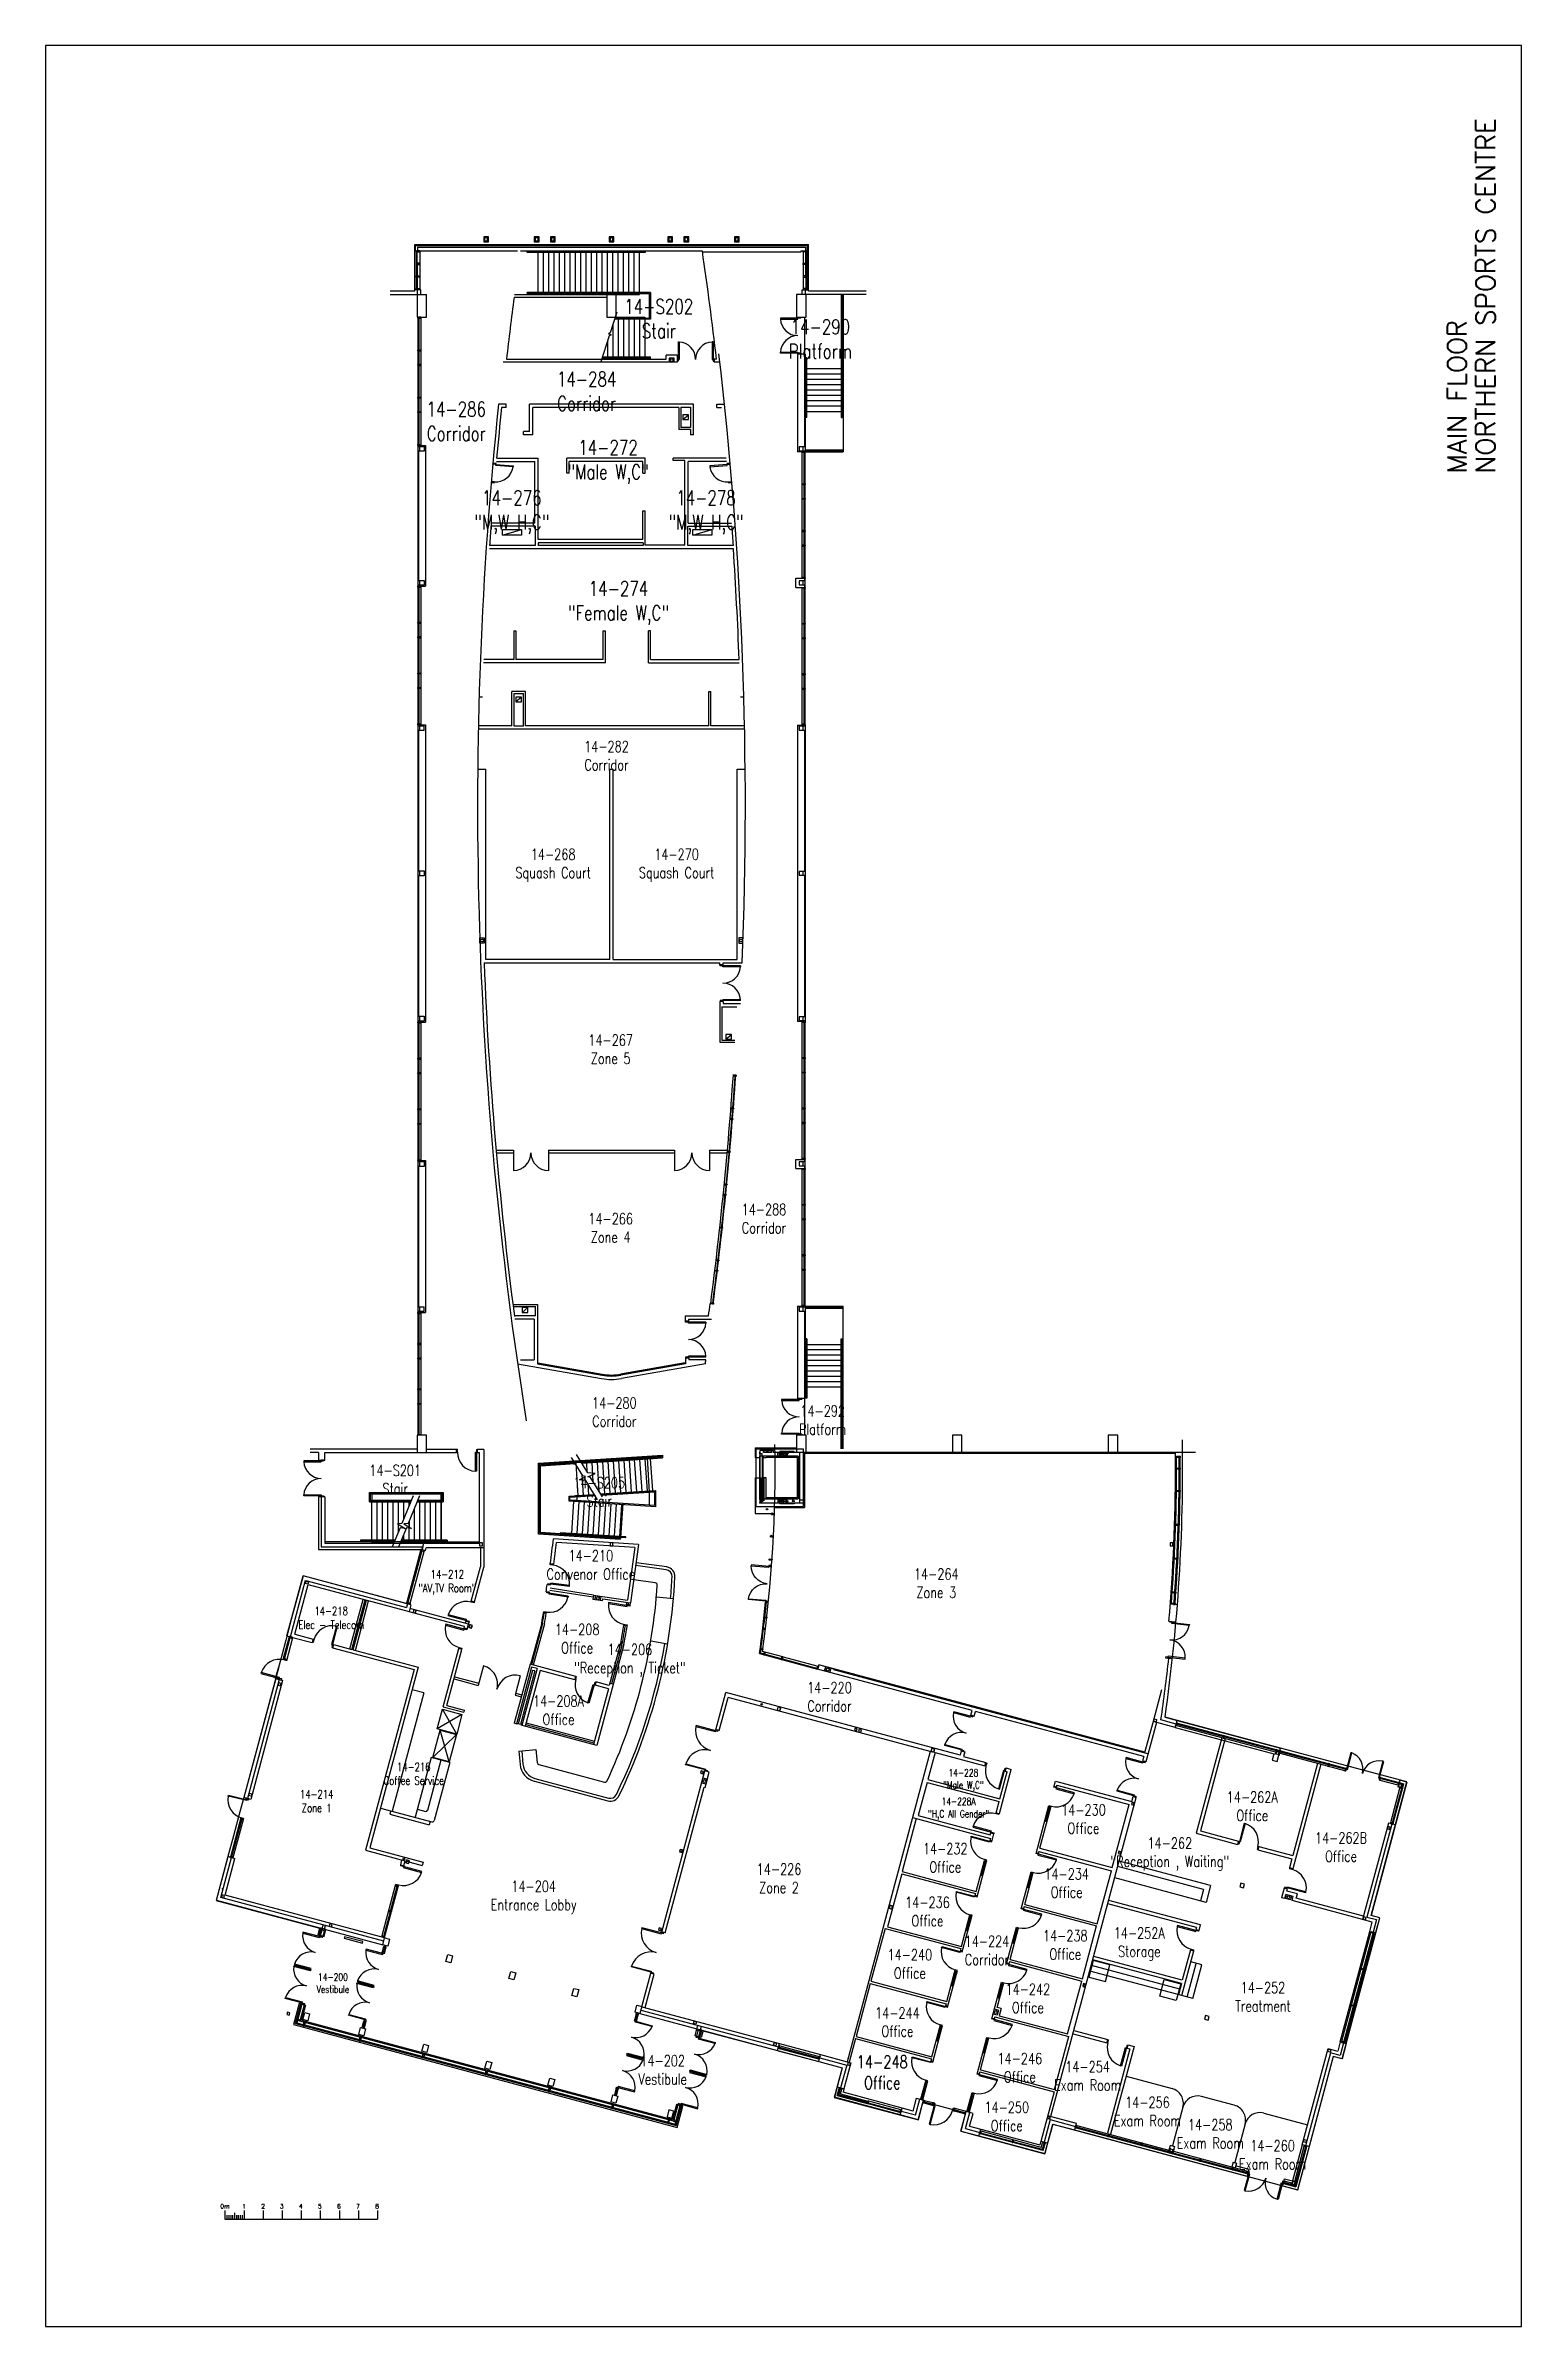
# Model space of a CAD drawing. Extents: x 11182 to 734459, y -1391328 to 152085.
# Drawn here: x 313980 to 391388, y -1391328 to -1271696 of the extents above; entities that cross this region are included whole.
import ezdxf
from ezdxf.enums import TextEntityAlignment as Align

# ---------------------------------------------------------------- set-up
doc = ezdxf.new("R2010")
doc.units = 0
doc.header["$LTSCALE"] = 500
doc.header["$MEASUREMENT"] = 0
doc.layers.get('0').update_dxf_attribs({"linetype": 'CONTINUOUS'})
doc.layers.add('0_Defpoints', color=106, linetype='CONTINUOUS', plot=False)
for name, color, linetype in [('0_room_data', 7, 'CONTINUOUS'), ('0_text', 7, 'CONTINUOUS'), ('1_Wall_Exist', 251, 'CONTINUOUS'), ('3_Text', 7, 'CONTINUOUS')]:
    doc.layers.add(name, color=color, linetype=linetype)
doc.styles.add('1_200', font='simplex.shx', dxfattribs={"width": 0.75, "height": 460})
doc.styles.get("Standard").update_dxf_attribs({"font": 'ROMANS', "height": 200})

msp = doc.modelspace()

# ---------------------------------------------------------------- texts
at = {"layer": '0_text'}
for s, p in [('NORTHERN SPORTS CENTRE', (390007, -1294140)), ('MAIN FLOOR', (388506, -1294140))]:
    msp.add_text(s, height=1000, rotation=90, dxfattribs=at).set_placement(p)
for s, p in [('0m', (323388, -1385026)), ('1', (324388, -1385026)), ('2', (325388, -1385026)), ('3', (326365, -1385026)), ('4', (327365, -1385026)), ('5', (328365, -1385026)), ('6', (329365, -1385026)), ('7', (330365, -1385026)), ('8', (331365, -1385026))]:
    msp.add_text(s, height=231, rotation=0, dxfattribs=at).set_placement(p, align=Align.MIDDLE_CENTER)

# ---------------------------------------------------------------- blocks, each defined once
blk = doc.blocks.new('room_data')
at = {"layer": '3_Text', "style": '1_200', "width": 0.75}
for tag, p in [('ROOMNUM', (0, 0)), ('ROOMUSE', (0, -575))]:
    blk.add_attdef(tag, text='', height=345, dxfattribs=at).set_placement(p, align=Align.MIDDLE_CENTER)

# ---------------------------------------------------------------- linework, layer by layer
for p, q in [((323388, -1385251), (323388, -1385696)), ((324388, -1385251), (324388, -1385696)), ((325388, -1385251), (325388, -1385696)), ((326388, -1385251), (326388, -1385696)), ((327388, -1385251), (327388, -1385696)), ((328388, -1385251), (328388, -1385696)), ((329388, -1385251), (329388, -1385696)), ((330388, -1385251), (330388, -1385696)), ((331388, -1385251), (331388, -1385696)), ((323388, -1385696), (331388, -1385696)), ((323488, -1385497), (323488, -1385696)), ((323588, -1385497), (323588, -1385696)), ((323688, -1385497), (323688, -1385696)), ((323788, -1385497), (323788, -1385696)), ((323888, -1385364), (323888, -1385696)), ((323988, -1385497), (323988, -1385696)), ((324088, -1385497), (324088, -1385696)), ((324188, -1385497), (324188, -1385696)), ((324288, -1385497), (324288, -1385696))]:
    msp.add_line(p, q)
at = {"layer": '0_Defpoints'}
msp.add_lwpolyline([(391388, -1271696), (313980, -1271696), (313980, -1391328), (391388, -1391328)], close=True, dxfattribs=at)
at = {"layer": '1_Wall_Exist'}
for p, q in [((333340, -1282132), (353987, -1282132)), ((333340, -1284553), (333340, -1282132)), ((333380, -1282172), (353947, -1282172)), ((333380, -1282454), (333380, -1282172)), ((333481, -1282273), (353846, -1282273)), ((333481, -1282273), (333481, -1282455)), ((336960, -1281732), (336960, -1281982)), ((337210, -1281732), (336960, -1281732)), ((336960, -1281982), (337210, -1281982)), ((337009, -1281781), (337009, -1281933)), ((337161, -1281781), (337009, -1281781)), ((337009, -1281933), (337161, -1281933)), ((337161, -1281933), (337161, -1281781)), ((337210, -1281982), (337210, -1281732)), ((339612, -1281732), (339612, -1281982)), ((339862, -1281732), (339612, -1281732)), ((339612, -1281982), (339862, -1281982)), ((339661, -1281781), (339661, -1281933)), ((339813, -1281781), (339661, -1281781)), ((339661, -1281933), (339813, -1281933)), ((339813, -1281933), (339813, -1281781)), ((339862, -1281982), (339862, -1281732)), ((340460, -1281732), (340460, -1281982)), ((340710, -1281732), (340460, -1281732)), ((340460, -1281982), (340710, -1281982)), ((340509, -1281781), (340509, -1281933)), ((340661, -1281781), (340509, -1281781)), ((340509, -1281933), (340661, -1281933)), ((340661, -1281933), (340661, -1281781)), ((340710, -1281982), (340710, -1281732)), ((343536, -1281732), (343536, -1281982)), ((343786, -1281732), (343536, -1281732)), ((343536, -1281982), (343786, -1281982)), ((343585, -1281781), (343585, -1281933)), ((343737, -1281781), (343585, -1281781)), ((343585, -1281933), (343737, -1281933)), ((343737, -1281933), (343737, -1281781)), ((343786, -1281982), (343786, -1281732)), ((346612, -1281732), (346612, -1281982)), ((346862, -1281732), (346612, -1281732)), ((346612, -1281982), (346862, -1281982)), ((346661, -1281781), (346661, -1281933)), ((346813, -1281781), (346661, -1281781)), ((346661, -1281933), (346813, -1281933)), ((346813, -1281933), (346813, -1281781)), ((346862, -1281982), (346862, -1281732)), ((347460, -1281732), (347460, -1281982)), ((347710, -1281732), (347460, -1281732)), ((347460, -1281982), (347710, -1281982)), ((347509, -1281781), (347509, -1281933)), ((347661, -1281781), (347509, -1281781)), ((347509, -1281933), (347661, -1281933)), ((347661, -1281933), (347661, -1281781)), ((347710, -1281982), (347710, -1281732)), ((350112, -1281732), (350112, -1281982)), ((350362, -1281732), (350112, -1281732)), ((350112, -1281982), (350362, -1281982)), ((350161, -1281781), (350161, -1281933)), ((350313, -1281781), (350161, -1281781)), ((350161, -1281933), (350313, -1281933)), ((350313, -1281933), (350313, -1281781)), ((350362, -1281982), (350362, -1281732)), ((353846, -1282273), (353846, -1282455)), ((353947, -1282454), (353947, -1282172)), ((353987, -1284553), (353987, -1282132)), ((333340, -1282454), (338737, -1282454)), ((333415, -1282454), (333415, -1284503)), ((333445, -1282478), (333445, -1282494)), ((333445, -1283140), (333445, -1283156)), ((333472, -1282475), (333447, -1282475)), ((333447, -1283137), (333447, -1282497)), ((333472, -1282497), (333447, -1282497)), ((333472, -1283137), (333447, -1283137)), ((333472, -1283159), (333447, -1283159)), ((333447, -1283798), (333447, -1283159)), ((333472, -1283137), (333472, -1282497)), ((333472, -1283159), (333472, -1283798)), ((333609, -1282454), (333609, -1284503)), ((338894, -1282454), (348427, -1282454)), ((339231, -1282504), (345381, -1282504)), ((339231, -1282554), (339231, -1282504)), ((345431, -1282554), (339231, -1282554)), ((339811, -1282504), (339811, -1282454)), ((339811, -1284644), (339811, -1282554)), ((340091, -1282504), (340091, -1282454)), ((340091, -1284644), (340091, -1282554)), ((340371, -1282504), (340371, -1282454)), ((340371, -1284644), (340371, -1282554)), ((340651, -1282504), (340651, -1282454)), ((340651, -1284644), (340651, -1282554)), ((340931, -1282504), (340931, -1282454)), ((340931, -1284644), (340931, -1282554)), ((341211, -1282504), (341211, -1282454)), ((341211, -1284644), (341211, -1282554)), ((341491, -1282504), (341491, -1282454)), ((341491, -1284644), (341491, -1282554)), ((341771, -1282504), (341771, -1282454)), ((341771, -1284644), (341771, -1282554)), ((342051, -1282504), (342051, -1282454)), ((342051, -1284644), (342051, -1282554)), ((342331, -1282504), (342331, -1282454)), ((342331, -1284644), (342331, -1282554)), ((342611, -1282504), (342611, -1282454)), ((342611, -1284644), (342611, -1282554)), ((342891, -1282504), (342891, -1282454)), ((342891, -1284744), (342891, -1282554)), ((343171, -1282504), (343171, -1282454)), ((343171, -1284644), (343171, -1282554)), ((343451, -1282504), (343451, -1282454)), ((343451, -1284644), (343451, -1282554)), ((343731, -1282504), (343731, -1282454)), ((343731, -1284644), (343731, -1282554)), ((344011, -1282504), (344011, -1282454)), ((344011, -1284644), (344011, -1282554)), ((344291, -1282504), (344291, -1282454)), ((344291, -1284644), (344291, -1282554)), ((344571, -1282504), (344571, -1282454)), ((344571, -1284644), (344571, -1282554)), ((344851, -1282504), (344851, -1282454)), ((344851, -1284644), (344851, -1282554)), ((345131, -1282504), (345131, -1282454)), ((345131, -1284644), (345131, -1282554)), ((345381, -1282504), (345381, -1282470)), ((345381, -1282470), (345431, -1282470)), ((345431, -1282470), (345431, -1282554)), ((348436, -1282518), (353616, -1282518)), ((353616, -1282454), (353987, -1282454)), ((353616, -1282518), (353616, -1282454)), ((353718, -1282454), (353718, -1284503)), ((353846, -1282518), (353718, -1282518)), ((353718, -1283116), (353846, -1283116)), ((353846, -1283180), (353718, -1283180)), ((353721, -1282514), (353721, -1282457)), ((353721, -1282457), (353836, -1282457)), ((353836, -1282514), (353721, -1282514)), ((353721, -1283176), (353721, -1283119)), ((353721, -1283119), (353836, -1283119)), ((353836, -1283176), (353721, -1283176)), ((353836, -1282457), (353836, -1282460)), ((353836, -1282512), (353836, -1282514)), ((353836, -1283119), (353836, -1283122)), ((353836, -1283174), (353836, -1283176)), ((353839, -1282467), (353842, -1282467)), ((353842, -1282509), (353839, -1282509)), ((353839, -1283129), (353842, -1283129)), ((353842, -1283171), (353839, -1283171)), ((353840, -1282457), (353840, -1282458)), ((353840, -1282514), (353840, -1282514)), ((353840, -1283119), (353840, -1283120)), ((353840, -1283176), (353840, -1283176)), ((353844, -1282455), (353841, -1282455)), ((353841, -1282459), (353844, -1282459)), ((353844, -1282512), (353841, -1282512)), ((353841, -1282516), (353844, -1282516)), ((353844, -1283117), (353841, -1283117)), ((353841, -1283121), (353844, -1283121)), ((353844, -1283174), (353841, -1283174)), ((353841, -1283178), (353844, -1283178)), ((353842, -1282467), (353842, -1282509)), ((353842, -1283129), (353842, -1283171)), ((353844, -1282456), (353844, -1282455)), ((353845, -1282456), (353844, -1282456)), ((353844, -1282459), (353844, -1282459)), ((353844, -1282459), (353845, -1282459)), ((353844, -1282513), (353844, -1282512)), ((353845, -1282513), (353844, -1282513)), ((353844, -1282516), (353844, -1282515)), ((353844, -1282515), (353845, -1282515)), ((353844, -1283118), (353844, -1283117)), ((353845, -1283118), (353844, -1283118)), ((353844, -1283121), (353844, -1283121)), ((353844, -1283121), (353845, -1283121)), ((353844, -1283175), (353844, -1283174)), ((353845, -1283175), (353844, -1283175)), ((353844, -1283178), (353844, -1283177)), ((353844, -1283177), (353845, -1283177)), ((353846, -1282459), (353846, -1282478)), ((353846, -1282478), (353888, -1282478)), ((353846, -1282489), (353846, -1282482)), ((353888, -1282494), (353846, -1282494)), ((353846, -1282494), (353846, -1282512)), ((353846, -1282516), (353846, -1282518)), ((353846, -1283116), (353846, -1283117)), ((353846, -1283121), (353846, -1283140)), ((353846, -1283140), (353888, -1283140)), ((353846, -1283151), (353846, -1283144)), ((353888, -1283156), (353846, -1283156)), ((353846, -1283156), (353846, -1283174)), ((353846, -1283178), (353846, -1283180)), ((353847, -1282481), (353859, -1282481)), ((353859, -1282490), (353847, -1282490)), ((353847, -1283143), (353859, -1283143)), ((353859, -1283152), (353847, -1283152)), ((353854, -1282475), (353879, -1282475)), ((353854, -1283137), (353854, -1282497)), ((353854, -1282497), (353879, -1282497)), ((353854, -1283137), (353879, -1283137)), ((353854, -1283159), (353879, -1283159)), ((353854, -1283798), (353854, -1283159)), ((353860, -1282482), (353860, -1282489)), ((353860, -1283144), (353860, -1283151)), ((353866, -1282483), (353865, -1282482)), ((353866, -1283145), (353865, -1283144)), ((353867, -1282482), (353866, -1282482)), ((353866, -1282482), (353866, -1282483)), ((353866, -1282483), (353866, -1282483)), ((353866, -1282489), (353866, -1282489)), ((353866, -1282489), (353867, -1282489)), ((353867, -1283144), (353866, -1283144)), ((353866, -1283144), (353866, -1283145)), ((353866, -1283145), (353866, -1283145)), ((353866, -1283151), (353866, -1283151)), ((353866, -1283151), (353867, -1283151)), ((353868, -1282482), (353867, -1282483)), ((353867, -1282483), (353867, -1282482)), ((353867, -1282483), (353867, -1282483)), ((353867, -1282489), (353867, -1282489)), ((353867, -1282489), (353867, -1282489)), ((353867, -1282489), (353868, -1282489)), ((353868, -1283144), (353867, -1283145)), ((353867, -1283145), (353867, -1283144)), ((353867, -1283145), (353867, -1283145)), ((353867, -1283151), (353867, -1283151)), ((353867, -1283151), (353867, -1283151)), ((353867, -1283151), (353868, -1283151)), ((353869, -1282483), (353868, -1282482)), ((353868, -1282482), (353868, -1282482)), ((353868, -1282489), (353868, -1282489)), ((353868, -1282489), (353869, -1282489)), ((353869, -1283145), (353868, -1283144)), ((353868, -1283144), (353868, -1283144)), ((353868, -1283151), (353868, -1283151)), ((353868, -1283151), (353869, -1283151)), ((353870, -1282482), (353869, -1282483)), ((353869, -1282483), (353869, -1282483)), ((353869, -1282489), (353869, -1282489)), ((353869, -1282489), (353870, -1282489)), ((353870, -1283144), (353869, -1283145)), ((353869, -1283145), (353869, -1283145)), ((353869, -1283151), (353869, -1283151)), ((353869, -1283151), (353870, -1283151)), ((353870, -1282483), (353870, -1282482)), ((353870, -1282482), (353870, -1282482)), ((353871, -1282483), (353870, -1282483)), ((353870, -1282489), (353870, -1282489)), ((353870, -1282489), (353870, -1282489)), ((353870, -1282489), (353871, -1282489)), ((353870, -1283145), (353870, -1283144)), ((353870, -1283144), (353870, -1283144)), ((353871, -1283145), (353870, -1283145)), ((353870, -1283151), (353870, -1283151)), ((353870, -1283151), (353870, -1283151)), ((353870, -1283151), (353871, -1283151)), ((353872, -1282483), (353871, -1282482)), ((353871, -1282482), (353871, -1282482)), ((353871, -1282482), (353871, -1282483)), ((353871, -1282489), (353871, -1282489)), ((353871, -1282489), (353871, -1282489)), ((353871, -1282489), (353872, -1282489)), ((353872, -1283145), (353871, -1283144)), ((353871, -1283144), (353871, -1283144)), ((353871, -1283144), (353871, -1283145)), ((353871, -1283151), (353871, -1283151)), ((353871, -1283151), (353871, -1283151)), ((353871, -1283151), (353872, -1283151)), ((353873, -1282482), (353872, -1282483)), ((353872, -1282483), (353872, -1282483)), ((353872, -1282489), (353872, -1282489)), ((353872, -1282489), (353873, -1282489)), ((353873, -1283144), (353872, -1283145)), ((353872, -1283145), (353872, -1283145)), ((353872, -1283151), (353872, -1283151)), ((353872, -1283151), (353873, -1283151)), ((353874, -1282483), (353873, -1282482)), ((353873, -1282482), (353873, -1282482)), ((353873, -1282489), (353873, -1282489)), ((353873, -1282489), (353874, -1282489)), ((353874, -1283145), (353873, -1283144)), ((353873, -1283144), (353873, -1283144)), ((353873, -1283151), (353873, -1283151)), ((353873, -1283151), (353874, -1283151)), ((353875, -1282482), (353874, -1282482)), ((353874, -1282482), (353874, -1282483)), ((353874, -1282483), (353874, -1282483)), ((353874, -1282489), (353874, -1282489)), ((353874, -1282489), (353874, -1282489)), ((353874, -1282489), (353875, -1282489)), ((353875, -1283144), (353874, -1283144)), ((353874, -1283144), (353874, -1283145)), ((353874, -1283145), (353874, -1283145)), ((353874, -1283151), (353874, -1283151)), ((353874, -1283151), (353874, -1283151)), ((353874, -1283151), (353875, -1283151)), ((353876, -1282482), (353875, -1282483)), ((353875, -1282483), (353875, -1282482)), ((353875, -1282483), (353875, -1282483)), ((353875, -1282489), (353875, -1282489)), ((353875, -1282489), (353875, -1282489)), ((353875, -1282489), (353876, -1282489)), ((353876, -1283144), (353875, -1283145)), ((353875, -1283145), (353875, -1283144)), ((353875, -1283145), (353875, -1283145)), ((353875, -1283151), (353875, -1283151)), ((353875, -1283151), (353875, -1283151)), ((353875, -1283151), (353876, -1283151)), ((353877, -1282483), (353876, -1282482)), ((353876, -1282482), (353876, -1282482)), ((353876, -1282489), (353876, -1282489)), ((353876, -1282489), (353877, -1282489)), ((353877, -1283145), (353876, -1283144)), ((353876, -1283144), (353876, -1283144)), ((353876, -1283151), (353876, -1283151)), ((353876, -1283151), (353877, -1283151)), ((353878, -1282482), (353877, -1282483)), ((353877, -1282483), (353877, -1282483)), ((353877, -1282489), (353877, -1282489)), ((353877, -1282489), (353878, -1282489)), ((353878, -1283144), (353877, -1283145)), ((353877, -1283145), (353877, -1283145)), ((353877, -1283151), (353877, -1283151)), ((353877, -1283151), (353878, -1283151)), ((353878, -1282483), (353878, -1282482)), ((353878, -1282482), (353878, -1282482)), ((353879, -1282483), (353878, -1282483)), ((353878, -1282489), (353878, -1282489)), ((353878, -1282489), (353878, -1282489)), ((353878, -1282489), (353879, -1282489)), ((353878, -1283145), (353878, -1283144)), ((353878, -1283144), (353878, -1283144)), ((353879, -1283145), (353878, -1283145)), ((353878, -1283151), (353878, -1283151)), ((353878, -1283151), (353878, -1283151)), ((353878, -1283151), (353879, -1283151)), ((353880, -1282483), (353879, -1282482)), ((353879, -1282482), (353879, -1282482)), ((353879, -1282482), (353879, -1282483)), ((353879, -1282489), (353879, -1282489)), ((353879, -1282489), (353879, -1282489)), ((353879, -1282489), (353880, -1282489)), ((353879, -1283137), (353879, -1282497)), ((353880, -1283145), (353879, -1283144)), ((353879, -1283144), (353879, -1283144)), ((353879, -1283144), (353879, -1283145)), ((353879, -1283151), (353879, -1283151)), ((353879, -1283151), (353879, -1283151)), ((353879, -1283151), (353880, -1283151)), ((353879, -1283798), (353879, -1283159)), ((353881, -1282482), (353880, -1282483)), ((353880, -1282483), (353880, -1282483)), ((353880, -1282489), (353880, -1282489)), ((353880, -1282489), (353881, -1282489)), ((353881, -1283144), (353880, -1283145)), ((353880, -1283145), (353880, -1283145)), ((353880, -1283151), (353880, -1283151)), ((353880, -1283151), (353881, -1283151)), ((353882, -1282482), (353881, -1282482)), ((353881, -1282489), (353881, -1282489)), ((353881, -1282489), (353882, -1282489)), ((353882, -1283144), (353881, -1283144)), ((353881, -1283151), (353881, -1283151)), ((353881, -1283151), (353882, -1283151)), ((353882, -1282478), (353882, -1282494)), ((353882, -1283140), (353882, -1283156)), ((353883, -1282489), (353883, -1282482)), ((353883, -1282482), (353888, -1282482)), ((353888, -1282490), (353883, -1282490)), ((353883, -1283151), (353883, -1283144)), ((353883, -1283144), (353888, -1283144)), ((353888, -1283152), (353883, -1283152)), ((353885, -1282456), (353888, -1282455)), ((353888, -1282456), (353885, -1282456)), ((353885, -1282456), (353885, -1282456)), ((353885, -1282516), (353885, -1282515)), ((353885, -1282515), (353888, -1282515)), ((353888, -1282517), (353885, -1282516)), ((353885, -1283118), (353888, -1283117)), ((353888, -1283118), (353885, -1283118)), ((353885, -1283118), (353885, -1283118)), ((353885, -1283178), (353885, -1283177)), ((353885, -1283177), (353888, -1283177)), ((353888, -1283179), (353885, -1283178)), ((353888, -1282454), (353888, -1282454)), ((353888, -1282455), (353890, -1282455)), ((353888, -1282455), (353890, -1282455)), ((353888, -1282515), (353888, -1282456)), ((353888, -1282482), (353888, -1282478)), ((353888, -1282494), (353888, -1282490)), ((353890, -1282516), (353888, -1282517)), ((353890, -1282516), (353888, -1282517)), ((353888, -1282517), (353888, -1282518)), ((353888, -1282518), (353912, -1282518)), ((353912, -1283116), (353888, -1283116)), ((353888, -1283116), (353888, -1283116)), ((353888, -1283117), (353890, -1283117)), ((353888, -1283117), (353890, -1283117)), ((353888, -1283177), (353888, -1283118)), ((353888, -1283144), (353888, -1283140)), ((353888, -1283156), (353888, -1283152)), ((353890, -1283178), (353888, -1283179)), ((353890, -1283178), (353888, -1283179)), ((353888, -1283179), (353888, -1283180)), ((353888, -1283180), (353912, -1283180)), ((353891, -1282485), (353890, -1282486)), ((353890, -1282486), (353891, -1282486)), ((353891, -1283147), (353890, -1283148)), ((353890, -1283148), (353891, -1283148)), ((353891, -1282461), (353891, -1282485)), ((353891, -1282486), (353891, -1282510)), ((353891, -1283123), (353891, -1283147)), ((353891, -1283148), (353891, -1283172)), ((353896, -1282460), (353892, -1282460)), ((353892, -1282511), (353896, -1282511)), ((353896, -1283122), (353892, -1283122)), ((353892, -1283173), (353896, -1283173)), ((353893, -1282456), (353901, -1282459)), ((353893, -1282456), (353910, -1282456)), ((353901, -1282512), (353893, -1282516)), ((353910, -1282516), (353893, -1282516)), ((353893, -1283118), (353901, -1283121)), ((353893, -1283118), (353910, -1283118)), ((353901, -1283174), (353893, -1283178)), ((353910, -1283178), (353893, -1283178)), ((353900, -1282462), (353896, -1282460)), ((353896, -1282511), (353900, -1282509)), ((353900, -1283124), (353896, -1283122)), ((353896, -1283173), (353900, -1283171)), ((353902, -1282460), (353902, -1282461)), ((353902, -1282510), (353902, -1282511)), ((353902, -1283122), (353902, -1283123)), ((353902, -1283172), (353902, -1283173)), ((353910, -1282456), (353910, -1282516)), ((353910, -1283118), (353910, -1283178)), ((353912, -1282454), (353912, -1284503)), ((332061, -1284553), (333340, -1284553)), ((332061, -1284744), (333961, -1284744)), ((333662, -1284503), (333340, -1284503)), ((333472, -1283798), (333447, -1283798)), ((333472, -1283820), (333447, -1283820)), ((333447, -1283820), (333447, -1284460)), ((333472, -1284460), (333447, -1284460)), ((333472, -1284482), (333447, -1284482)), ((333461, -1284744), (333461, -1285944)), ((333472, -1283820), (333472, -1284460)), ((333481, -1284744), (333481, -1284501)), ((333662, -1284744), (333662, -1284503)), ((333961, -1285944), (333961, -1284744)), ((338576, -1284744), (345131, -1284744)), ((345711, -1284644), (339231, -1284644)), ((339231, -1284694), (339231, -1284644)), ((339231, -1284694), (345661, -1284694)), ((339811, -1284744), (339811, -1284694)), ((340091, -1284744), (340091, -1284694)), ((340371, -1284744), (340371, -1284694)), ((340651, -1284744), (340651, -1284694)), ((340931, -1284744), (340931, -1284694)), ((341211, -1284744), (341211, -1284694)), ((341491, -1284744), (341491, -1284694)), ((341771, -1284744), (341771, -1284694)), ((342051, -1284744), (342051, -1284694)), ((342331, -1284744), (342331, -1284694)), ((342611, -1284744), (342611, -1284694)), ((343171, -1284744), (343171, -1284694)), ((343411, -1284744), (343411, -1285944)), ((343451, -1284744), (343451, -1284694)), ((343731, -1284744), (343731, -1284694)), ((343911, -1285944), (343911, -1284744)), ((344011, -1284744), (344011, -1284694)), ((344291, -1284744), (344291, -1284694)), ((344571, -1284744), (344571, -1284694)), ((344851, -1284744), (344851, -1284694)), ((345131, -1284744), (345131, -1284694)), ((345661, -1285994), (345661, -1284694)), ((345711, -1284644), (345711, -1286044)), ((357016, -1284744), (353366, -1284744)), ((353366, -1284744), (353366, -1285944)), ((353665, -1284744), (353665, -1284503)), ((353665, -1284503), (353987, -1284503)), ((353846, -1283777), (353718, -1283777)), ((353718, -1283841), (353846, -1283841)), ((353846, -1284439), (353718, -1284439)), ((353836, -1283780), (353721, -1283780)), ((353721, -1283780), (353721, -1283837)), ((353721, -1283837), (353836, -1283837)), ((353836, -1284442), (353721, -1284442)), ((353721, -1284442), (353721, -1284499)), ((353721, -1284499), (353836, -1284499)), ((353836, -1283783), (353836, -1283780)), ((353836, -1283837), (353836, -1283835)), ((353836, -1284445), (353836, -1284442)), ((353836, -1284499), (353836, -1284497)), ((353842, -1283785), (353839, -1283785)), ((353839, -1283827), (353842, -1283827)), ((353842, -1284447), (353839, -1284447)), ((353839, -1284489), (353842, -1284489)), ((353840, -1283781), (353840, -1283780)), ((353840, -1283837), (353840, -1283837)), ((353840, -1284443), (353840, -1284442)), ((353840, -1284499), (353840, -1284499)), ((353841, -1283778), (353844, -1283778)), ((353844, -1283782), (353841, -1283782)), ((353841, -1283835), (353844, -1283835)), ((353844, -1283839), (353841, -1283839)), ((353841, -1284440), (353844, -1284440)), ((353844, -1284444), (353841, -1284444)), ((353841, -1284497), (353844, -1284497)), ((353844, -1284501), (353841, -1284501)), ((353842, -1283827), (353842, -1283785)), ((353842, -1284489), (353842, -1284447)), ((353844, -1283778), (353844, -1283779)), ((353844, -1283779), (353845, -1283779)), ((353845, -1283782), (353844, -1283782)), ((353844, -1283782), (353844, -1283782)), ((353844, -1283835), (353844, -1283836)), ((353844, -1283836), (353845, -1283836)), ((353845, -1283838), (353844, -1283838)), ((353844, -1283838), (353844, -1283839)), ((353844, -1284440), (353844, -1284441)), ((353844, -1284441), (353845, -1284441)), ((353845, -1284444), (353844, -1284444)), ((353844, -1284444), (353844, -1284444)), ((353844, -1284497), (353844, -1284498)), ((353844, -1284498), (353845, -1284498)), ((353845, -1284500), (353844, -1284500)), ((353844, -1284500), (353844, -1284501)), ((353846, -1283778), (353846, -1283777)), ((353846, -1283801), (353846, -1283782)), ((353888, -1283801), (353846, -1283801)), ((353846, -1283805), (353846, -1283812)), ((353846, -1283835), (353846, -1283817)), ((353846, -1283817), (353888, -1283817)), ((353846, -1283841), (353846, -1283839)), ((353846, -1284440), (353846, -1284439)), ((353846, -1284463), (353846, -1284444)), ((353888, -1284463), (353846, -1284463)), ((353846, -1284467), (353846, -1284474)), ((353846, -1284497), (353846, -1284479)), ((353846, -1284479), (353888, -1284479)), ((353846, -1284744), (353846, -1284501)), ((353859, -1283804), (353847, -1283804)), ((353847, -1283813), (353859, -1283813)), ((353859, -1284466), (353847, -1284466)), ((353847, -1284475), (353859, -1284475)), ((353854, -1283798), (353879, -1283798)), ((353854, -1283820), (353879, -1283820)), ((353854, -1283820), (353854, -1284460)), ((353854, -1284460), (353879, -1284460)), ((353854, -1284482), (353879, -1284482)), ((353860, -1283812), (353860, -1283805)), ((353860, -1284474), (353860, -1284467)), ((353866, -1283812), (353865, -1283812)), ((353866, -1284474), (353865, -1284474)), ((353866, -1283805), (353866, -1283806)), ((353866, -1283806), (353867, -1283806)), ((353867, -1283812), (353866, -1283812)), ((353866, -1283812), (353866, -1283812)), ((353866, -1283812), (353866, -1283812)), ((353866, -1284467), (353866, -1284468)), ((353866, -1284468), (353867, -1284468)), ((353867, -1284474), (353866, -1284474)), ((353866, -1284474), (353866, -1284474)), ((353866, -1284474), (353866, -1284474)), ((353866, -1285944), (353866, -1284744)), ((353867, -1283806), (353867, -1283805)), ((353867, -1283805), (353867, -1283805)), ((353867, -1283805), (353868, -1283806)), ((353868, -1283812), (353867, -1283812)), ((353867, -1283812), (353867, -1283812)), ((353867, -1283812), (353867, -1283812)), ((353867, -1284468), (353867, -1284467)), ((353867, -1284467), (353867, -1284467)), ((353867, -1284467), (353868, -1284468)), ((353868, -1284474), (353867, -1284474)), ((353867, -1284474), (353867, -1284474)), ((353867, -1284474), (353867, -1284474)), ((353868, -1283806), (353869, -1283805)), ((353868, -1283806), (353868, -1283806)), ((353869, -1283812), (353868, -1283812)), ((353868, -1283812), (353868, -1283812)), ((353868, -1284468), (353869, -1284467)), ((353868, -1284468), (353868, -1284468)), ((353869, -1284474), (353868, -1284474)), ((353868, -1284474), (353868, -1284474)), ((353869, -1283805), (353869, -1283805)), ((353869, -1283805), (353870, -1283806)), ((353870, -1283812), (353869, -1283812)), ((353869, -1283812), (353869, -1283812)), ((353869, -1284467), (353869, -1284467)), ((353869, -1284467), (353870, -1284468)), ((353870, -1284474), (353869, -1284474)), ((353869, -1284474), (353869, -1284474)), ((353870, -1283806), (353870, -1283805)), ((353870, -1283805), (353871, -1283805)), ((353870, -1283806), (353870, -1283806)), ((353871, -1283812), (353870, -1283812)), ((353870, -1283812), (353870, -1283812)), ((353870, -1283812), (353870, -1283812)), ((353870, -1284468), (353870, -1284467)), ((353870, -1284467), (353871, -1284467)), ((353870, -1284468), (353870, -1284468)), ((353871, -1284474), (353870, -1284474)), ((353870, -1284474), (353870, -1284474)), ((353870, -1284474), (353870, -1284474)), ((353871, -1283805), (353871, -1283806)), ((353871, -1283806), (353872, -1283805)), ((353871, -1283806), (353871, -1283806)), ((353872, -1283812), (353871, -1283812)), ((353871, -1283812), (353871, -1283812)), ((353871, -1283812), (353871, -1283812)), ((353871, -1284467), (353871, -1284468)), ((353871, -1284468), (353872, -1284467)), ((353871, -1284468), (353871, -1284468)), ((353872, -1284474), (353871, -1284474)), ((353871, -1284474), (353871, -1284474)), ((353871, -1284474), (353871, -1284474)), ((353872, -1283805), (353872, -1283805)), ((353872, -1283805), (353873, -1283806)), ((353873, -1283812), (353872, -1283812)), ((353872, -1283812), (353872, -1283812)), ((353872, -1284467), (353872, -1284467)), ((353872, -1284467), (353873, -1284468)), ((353873, -1284474), (353872, -1284474)), ((353872, -1284474), (353872, -1284474)), ((353873, -1283806), (353874, -1283805)), ((353873, -1283806), (353873, -1283806)), ((353874, -1283812), (353873, -1283812)), ((353873, -1283812), (353873, -1283812)), ((353873, -1284468), (353874, -1284467)), ((353873, -1284468), (353873, -1284468)), ((353874, -1284474), (353873, -1284474)), ((353873, -1284474), (353873, -1284474)), ((353874, -1283805), (353874, -1283805)), ((353874, -1283805), (353874, -1283806)), ((353874, -1283806), (353875, -1283806)), ((353875, -1283812), (353874, -1283812)), ((353874, -1283812), (353874, -1283812)), ((353874, -1283812), (353874, -1283812)), ((353874, -1284467), (353874, -1284467)), ((353874, -1284467), (353874, -1284468)), ((353874, -1284468), (353875, -1284468)), ((353875, -1284474), (353874, -1284474)), ((353874, -1284474), (353874, -1284474)), ((353874, -1284474), (353874, -1284474)), ((353875, -1283806), (353875, -1283805)), ((353875, -1283805), (353875, -1283805)), ((353875, -1283805), (353876, -1283806)), ((353876, -1283812), (353875, -1283812)), ((353875, -1283812), (353875, -1283812)), ((353875, -1283812), (353875, -1283812)), ((353875, -1284468), (353875, -1284467)), ((353875, -1284467), (353875, -1284467)), ((353875, -1284467), (353876, -1284468)), ((353876, -1284474), (353875, -1284474)), ((353875, -1284474), (353875, -1284474)), ((353875, -1284474), (353875, -1284474)), ((353876, -1283806), (353877, -1283805)), ((353876, -1283806), (353876, -1283806)), ((353877, -1283812), (353876, -1283812)), ((353876, -1283812), (353876, -1283812)), ((353876, -1284468), (353877, -1284467)), ((353876, -1284468), (353876, -1284468)), ((353877, -1284474), (353876, -1284474)), ((353876, -1284474), (353876, -1284474)), ((353877, -1283805), (353877, -1283805)), ((353877, -1283805), (353878, -1283806)), ((353878, -1283812), (353877, -1283812)), ((353877, -1283812), (353877, -1283812)), ((353877, -1284467), (353877, -1284467)), ((353877, -1284467), (353878, -1284468)), ((353878, -1284474), (353877, -1284474)), ((353877, -1284474), (353877, -1284474)), ((353878, -1283806), (353878, -1283805)), ((353878, -1283805), (353879, -1283805)), ((353878, -1283806), (353878, -1283806)), ((353879, -1283812), (353878, -1283812)), ((353878, -1283812), (353878, -1283812)), ((353878, -1283812), (353878, -1283812)), ((353878, -1284468), (353878, -1284467)), ((353878, -1284467), (353879, -1284467)), ((353878, -1284468), (353878, -1284468)), ((353879, -1284474), (353878, -1284474)), ((353878, -1284474), (353878, -1284474)), ((353878, -1284474), (353878, -1284474)), ((353879, -1283805), (353879, -1283806)), ((353879, -1283806), (353880, -1283805)), ((353879, -1283806), (353879, -1283806)), ((353880, -1283812), (353879, -1283812)), ((353879, -1283812), (353879, -1283812)), ((353879, -1283812), (353879, -1283812)), ((353879, -1283820), (353879, -1284460)), ((353879, -1284467), (353879, -1284468)), ((353879, -1284468), (353880, -1284467)), ((353879, -1284468), (353879, -1284468)), ((353880, -1284474), (353879, -1284474)), ((353879, -1284474), (353879, -1284474)), ((353879, -1284474), (353879, -1284474)), ((353880, -1283805), (353880, -1283805)), ((353880, -1283805), (353881, -1283806)), ((353881, -1283812), (353880, -1283812)), ((353880, -1283812), (353880, -1283812)), ((353880, -1284467), (353880, -1284467)), ((353880, -1284467), (353881, -1284468)), ((353881, -1284474), (353880, -1284474)), ((353880, -1284474), (353880, -1284474)), ((353881, -1283806), (353882, -1283805)), ((353881, -1283806), (353881, -1283806)), ((353882, -1283812), (353881, -1283812)), ((353881, -1284468), (353882, -1284467)), ((353881, -1284468), (353881, -1284468)), ((353882, -1284474), (353881, -1284474)), ((353882, -1283817), (353882, -1283801)), ((353882, -1284479), (353882, -1284463)), ((353888, -1283805), (353883, -1283805)), ((353883, -1283805), (353883, -1283812)), ((353883, -1283813), (353888, -1283813)), ((353888, -1284467), (353883, -1284467)), ((353883, -1284467), (353883, -1284474)), ((353883, -1284475), (353888, -1284475)), ((353888, -1283778), (353885, -1283779)), ((353885, -1283779), (353885, -1283779)), ((353885, -1283779), (353888, -1283779)), ((353888, -1283838), (353885, -1283838)), ((353885, -1283838), (353885, -1283839)), ((353885, -1283839), (353888, -1283840)), ((353888, -1284440), (353885, -1284441)), ((353885, -1284441), (353885, -1284441)), ((353885, -1284441), (353888, -1284441)), ((353888, -1284500), (353885, -1284500)), ((353885, -1284500), (353885, -1284501)), ((353885, -1284501), (353888, -1284502)), ((353888, -1283777), (353888, -1283777)), ((353888, -1283777), (353912, -1283777)), ((353890, -1283778), (353888, -1283778)), ((353890, -1283778), (353888, -1283778)), ((353888, -1283779), (353888, -1283838)), ((353888, -1283801), (353888, -1283805)), ((353888, -1283813), (353888, -1283817)), ((353888, -1283840), (353890, -1283839)), ((353888, -1283840), (353890, -1283839)), ((353888, -1283841), (353888, -1283840)), ((353912, -1283841), (353888, -1283841)), ((353888, -1284439), (353888, -1284439)), ((353888, -1284439), (353912, -1284439)), ((353890, -1284440), (353888, -1284440)), ((353890, -1284440), (353888, -1284440)), ((353888, -1284441), (353888, -1284500)), ((353888, -1284463), (353888, -1284467)), ((353888, -1284475), (353888, -1284479)), ((353888, -1284502), (353890, -1284501)), ((353888, -1284502), (353890, -1284501)), ((353888, -1284503), (353888, -1284502)), ((353890, -1283809), (353891, -1283808)), ((353891, -1283809), (353890, -1283809)), ((353890, -1284471), (353891, -1284470)), ((353891, -1284471), (353890, -1284471)), ((353891, -1283808), (353891, -1283784)), ((353891, -1283833), (353891, -1283809)), ((353891, -1284470), (353891, -1284446)), ((353891, -1284495), (353891, -1284471)), ((353892, -1283783), (353896, -1283783)), ((353896, -1283834), (353892, -1283834)), ((353892, -1284445), (353896, -1284445)), ((353896, -1284496), (353892, -1284496)), ((353901, -1283782), (353893, -1283779)), ((353910, -1283779), (353893, -1283779)), ((353893, -1283839), (353901, -1283835)), ((353893, -1283839), (353910, -1283839)), ((353901, -1284444), (353893, -1284441)), ((353910, -1284441), (353893, -1284441)), ((353893, -1284501), (353901, -1284497)), ((353893, -1284501), (353910, -1284501)), ((353896, -1283783), (353900, -1283785)), ((353900, -1283832), (353896, -1283834)), ((353896, -1284445), (353900, -1284447)), ((353900, -1284494), (353896, -1284496)), ((353902, -1283784), (353902, -1283783)), ((353902, -1283834), (353902, -1283833)), ((353902, -1284446), (353902, -1284445)), ((353902, -1284496), (353902, -1284495)), ((353910, -1283839), (353910, -1283779)), ((353910, -1284501), (353910, -1284441)), ((353987, -1284553), (357016, -1284553)), ((355716, -1284744), (355716, -1291195)), ((355766, -1284744), (355766, -1291195)), ((355816, -1284744), (355816, -1292995)), ((333461, -1285944), (333961, -1285944)), ((333511, -1285944), (333511, -1344584)), ((333511, -1285944), (333511, -1285989)), ((333526, -1285944), (333511, -1285944)), ((333511, -1285989), (333526, -1285989)), ((333512, -1285987), (333512, -1285945)), ((333512, -1285945), (333522, -1285945)), ((333522, -1285987), (333512, -1285987)), ((333520, -1285946), (333520, -1285950)), ((333522, -1285946), (333520, -1285946)), ((333520, -1285950), (333521, -1285951)), ((333521, -1285981), (333520, -1285982)), ((333520, -1285982), (333520, -1285986)), ((333520, -1285986), (333522, -1285986)), ((333521, -1285951), (333521, -1285966)), ((333521, -1285966), (333521, -1285981)), ((333521, -1285966), (333521, -1285966)), ((333521, -1285966), (333521, -1285966)), ((333522, -1285949), (333522, -1285948)), ((333522, -1285984), (333522, -1285983)), ((333523, -1285948), (333526, -1285948)), ((333526, -1285950), (333523, -1285950)), ((333524, -1285953), (333523, -1285953)), ((333523, -1285982), (333526, -1285982)), ((333526, -1285985), (333523, -1285985)), ((333525, -1285945), (333526, -1285944)), ((333526, -1285945), (333525, -1285945)), ((333525, -1285987), (333526, -1285987)), ((333526, -1285988), (333525, -1285988)), ((333526, -1285948), (333526, -1285945)), ((333526, -1285948), (333526, -1285948)), ((333526, -1285948), (333526, -1285948)), ((333526, -1285950), (333526, -1285950)), ((333526, -1285950), (333526, -1285950)), ((333526, -1285982), (333526, -1285971)), ((333542, -1285971), (333526, -1285971)), ((333526, -1285982), (333526, -1285983)), ((333526, -1285983), (333526, -1285982)), ((333526, -1285985), (333526, -1285984)), ((333526, -1285984), (333526, -1285985)), ((333526, -1285987), (333526, -1285985)), ((333528, -1285956), (333553, -1285956)), ((333528, -1285976), (333528, -1287675)), ((333528, -1285976), (333553, -1285976)), ((333530, -1285971), (333529, -1285971)), ((333540, -1285965), (333540, -1285968)), ((333542, -1285963), (333542, -1285961)), ((333544, -1285963), (333542, -1285963)), ((333542, -1285971), (333542, -1285970)), ((333542, -1285970), (333544, -1285970)), ((333544, -1285944), (333544, -1292717)), ((333553, -1285961), (333544, -1285961)), ((333544, -1285961), (333544, -1285963)), ((333544, -1285970), (333544, -1285971)), ((333544, -1285971), (333553, -1285971)), ((333553, -1285963), (333553, -1285961)), ((333555, -1285963), (333553, -1285963)), ((333553, -1285970), (333555, -1285970)), ((333553, -1285971), (333553, -1285970)), ((333553, -1285976), (333553, -1287675)), ((333657, -1285944), (333555, -1285944)), ((333555, -1285944), (333555, -1285946)), ((333555, -1285946), (333556, -1285947)), ((333556, -1285949), (333555, -1285950)), ((333555, -1285950), (333555, -1285963)), ((333555, -1285970), (333555, -1285983)), ((333555, -1285983), (333556, -1285983)), ((333556, -1285985), (333555, -1285986)), ((333555, -1285986), (333555, -1285989)), ((333555, -1285989), (333657, -1285989)), ((333556, -1285947), (333558, -1285947)), ((333556, -1285947), (333556, -1285947)), ((333558, -1285949), (333556, -1285949)), ((333556, -1285949), (333556, -1285949)), ((333556, -1285983), (333558, -1285983)), ((333556, -1285983), (333556, -1285983)), ((333556, -1285986), (333556, -1285985)), ((333558, -1285986), (333556, -1285986)), ((333561, -1285952), (333558, -1285952)), ((333558, -1285953), (333558, -1285961)), ((333558, -1285961), (333558, -1285972)), ((333558, -1285972), (333558, -1285980)), ((333558, -1285981), (333561, -1285981)), ((333559, -1285947), (333559, -1285948)), ((333559, -1285948), (333559, -1285948)), ((333559, -1285984), (333559, -1285984)), ((333559, -1285984), (333559, -1285985)), ((333561, -1285947), (333561, -1285951)), ((333561, -1285981), (333561, -1285985)), ((333567, -1285947), (333562, -1285947)), ((333562, -1285986), (333567, -1285986)), ((333637, -1285947), (333575, -1285947)), ((333575, -1285986), (333637, -1285986)), ((333654, -1285947), (333644, -1285947)), ((333644, -1285986), (333654, -1285986)), ((333654, -1285986), (333654, -1285947)), ((333657, -1285944), (333657, -1292666)), ((333657, -1285989), (333657, -1285944)), ((343411, -1284900), (338555, -1284900)), ((343411, -1285944), (345411, -1285944)), ((343950, -1285677), (343600, -1286755)), ((343847, -1285994), (345661, -1285994)), ((344011, -1285944), (344011, -1285994)), ((344291, -1285944), (344291, -1285994)), ((344571, -1285944), (344571, -1285994)), ((344851, -1285944), (344851, -1285994)), ((345131, -1285944), (345131, -1285994)), ((345411, -1285944), (345411, -1285994)), ((353589, -1285994), (352523, -1285994)), ((352523, -1285994), (352523, -1286045)), ((353366, -1285944), (353866, -1285944)), ((353437, -1286045), (353437, -1285944)), ((353589, -1285994), (353589, -1285944)), ((353783, -1285944), (353783, -1292742)), ((355766, -1284949), (355716, -1284949)), ((343547, -1286918), (343102, -1288287)), ((343451, -1287214), (343451, -1288044)), ((343600, -1286755), (343502, -1286814)), ((343502, -1286814), (343573, -1286837)), ((343644, -1286860), (343547, -1286918)), ((343573, -1286837), (343644, -1286860)), ((343731, -1286352), (343731, -1288044)), ((345711, -1286044), (343831, -1286044)), ((344011, -1286044), (344011, -1288044)), ((344291, -1286044), (344291, -1288044)), ((344571, -1286044), (344571, -1288044)), ((344851, -1286044), (344851, -1288044)), ((345131, -1286044), (345131, -1288044)), ((345411, -1286044), (345411, -1288044)), ((352523, -1286045), (353437, -1286045)), ((333511, -1287663), (333511, -1287708)), ((333526, -1287663), (333511, -1287663)), ((333511, -1287708), (333526, -1287708)), ((333511, -1288423), (333511, -1288468)), ((333526, -1288423), (333511, -1288423)), ((333512, -1287706), (333512, -1287664)), ((333512, -1287664), (333522, -1287664)), ((333522, -1287706), (333512, -1287706)), ((333512, -1288466), (333512, -1288424)), ((333512, -1288424), (333522, -1288424)), ((333520, -1287665), (333520, -1287669)), ((333522, -1287665), (333520, -1287665)), ((333520, -1287669), (333521, -1287670)), ((333521, -1287700), (333520, -1287701)), ((333520, -1287701), (333520, -1287705)), ((333520, -1287705), (333522, -1287705)), ((333520, -1288425), (333520, -1288429)), ((333522, -1288425), (333520, -1288425)), ((333520, -1288429), (333521, -1288430)), ((333521, -1287670), (333521, -1287685)), ((333521, -1287685), (333521, -1287700)), ((333521, -1287685), (333521, -1287685)), ((333521, -1287685), (333521, -1287685)), ((333521, -1288430), (333521, -1288445)), ((333522, -1287668), (333522, -1287667)), ((333522, -1287703), (333522, -1287702)), ((333522, -1288428), (333522, -1288427)), ((333523, -1287667), (333526, -1287667)), ((333526, -1287669), (333523, -1287669)), ((333524, -1287672), (333523, -1287672)), ((333523, -1287701), (333526, -1287701)), ((333526, -1287704), (333523, -1287704)), ((333523, -1288427), (333526, -1288427)), ((333526, -1288429), (333523, -1288429)), ((333525, -1287664), (333526, -1287663)), ((333526, -1287664), (333525, -1287664)), ((333525, -1287706), (333526, -1287706)), ((333526, -1287707), (333525, -1287707)), ((333525, -1288424), (333526, -1288423)), ((333526, -1288424), (333525, -1288424)), ((333526, -1287667), (333526, -1287664)), ((333526, -1287667), (333526, -1287667)), ((333526, -1287667), (333526, -1287667)), ((333526, -1287669), (333526, -1287669)), ((333526, -1287669), (333526, -1287669)), ((333526, -1287701), (333526, -1287690)), ((333542, -1287690), (333526, -1287690)), ((333526, -1287701), (333526, -1287702)), ((333526, -1287702), (333526, -1287701)), ((333526, -1287704), (333526, -1287703)), ((333526, -1287703), (333526, -1287704)), ((333526, -1287706), (333526, -1287704)), ((333526, -1288427), (333526, -1288424)), ((333526, -1288427), (333526, -1288427)), ((333526, -1288427), (333526, -1288427)), ((333526, -1288429), (333526, -1288429)), ((333526, -1288429), (333526, -1288429)), ((333528, -1287675), (333553, -1287675)), ((333528, -1287695), (333528, -1288435)), ((333528, -1287695), (333553, -1287695)), ((333530, -1287690), (333529, -1287690)), ((333540, -1287684), (333540, -1287687)), ((333542, -1287682), (333542, -1287680)), ((333544, -1287682), (333542, -1287682)), ((333542, -1287690), (333542, -1287689)), ((333542, -1287689), (333544, -1287689)), ((333553, -1287680), (333544, -1287680)), ((333544, -1287680), (333544, -1287682)), ((333544, -1287689), (333544, -1287690)), ((333544, -1287690), (333553, -1287690)), ((333553, -1287682), (333553, -1287680)), ((333555, -1287682), (333553, -1287682)), ((333553, -1287689), (333555, -1287689)), ((333553, -1287690), (333553, -1287689)), ((333553, -1287695), (333553, -1288435)), ((333657, -1287663), (333555, -1287663)), ((333555, -1287663), (333555, -1287665)), ((333555, -1287665), (333556, -1287666)), ((333556, -1287668), (333555, -1287669)), ((333555, -1287669), (333555, -1287682)), ((333555, -1287689), (333555, -1287702)), ((333555, -1287702), (333556, -1287702)), ((333556, -1287704), (333555, -1287705)), ((333555, -1287705), (333555, -1287708)), ((333555, -1287708), (333657, -1287708)), ((333657, -1288423), (333555, -1288423)), ((333555, -1288423), (333555, -1288425)), ((333555, -1288425), (333556, -1288426)), ((333556, -1288428), (333555, -1288429)), ((333555, -1288429), (333555, -1288442)), ((333556, -1287666), (333558, -1287666)), ((333556, -1287666), (333556, -1287666)), ((333558, -1287668), (333556, -1287668)), ((333556, -1287668), (333556, -1287668)), ((333556, -1287702), (333558, -1287702)), ((333556, -1287702), (333556, -1287702)), ((333556, -1287705), (333556, -1287704)), ((333558, -1287705), (333556, -1287705)), ((333556, -1288426), (333558, -1288426)), ((333556, -1288426), (333556, -1288426)), ((333558, -1288428), (333556, -1288428)), ((333556, -1288428), (333556, -1288428)), ((333561, -1287671), (333558, -1287671)), ((333558, -1287672), (333558, -1287680)), ((333558, -1287680), (333558, -1287691)), ((333558, -1287691), (333558, -1287699)), ((333558, -1287700), (333561, -1287700)), ((333561, -1288431), (333558, -1288431)), ((333559, -1287666), (333559, -1287667)), ((333559, -1287667), (333559, -1287667)), ((333559, -1287703), (333559, -1287703)), ((333559, -1287703), (333559, -1287704)), ((333559, -1288426), (333559, -1288427)), ((333559, -1288427), (333559, -1288427)), ((333561, -1287666), (333561, -1287670)), ((333561, -1287700), (333561, -1287704)), ((333561, -1288426), (333561, -1288430)), ((333567, -1287666), (333562, -1287666)), ((333562, -1287705), (333567, -1287705)), ((333567, -1288426), (333562, -1288426)), ((333637, -1287666), (333575, -1287666)), ((333575, -1287705), (333637, -1287705)), ((333637, -1288426), (333575, -1288426)), ((333654, -1287666), (333644, -1287666)), ((333644, -1287705), (333654, -1287705)), ((333654, -1288426), (333644, -1288426)), ((333654, -1287705), (333654, -1287666)), ((333654, -1288465), (333654, -1288426)), ((333657, -1287708), (333657, -1287663)), ((333657, -1288468), (333657, -1288423)), ((347110, -1288300), (337977, -1288300)), ((338153, -1288144), (346523, -1288144)), ((343164, -1288094), (345661, -1288094)), ((343171, -1288094), (343171, -1288144)), ((345711, -1288044), (343181, -1288044)), ((343451, -1288094), (343451, -1288144)), ((343731, -1288094), (343731, -1288144)), ((344011, -1288094), (344011, -1288144)), ((344291, -1288094), (344291, -1288144)), ((344571, -1288094), (344571, -1288144)), ((344851, -1288094), (344851, -1288144)), ((345131, -1288094), (345131, -1288144)), ((345411, -1288094), (345411, -1288144)), ((345661, -1288094), (345661, -1288128)), ((345661, -1288128), (345711, -1288128)), ((345711, -1288128), (345711, -1288044)), ((347110, -1287929), (346523, -1287929)), ((346523, -1288144), (346523, -1287929)), ((347110, -1287929), (347110, -1288300)), ((347161, -1287241), (347161, -1288256)), ((348989, -1287241), (348989, -1288256)), ((349169, -1288144), (349040, -1288144)), ((349040, -1288144), (349040, -1288300)), ((349344, -1288300), (349040, -1288300)), ((352523, -1287772), (353437, -1287772)), ((352523, -1287822), (352523, -1287772)), ((353589, -1287822), (352523, -1287822)), ((353416, -1287873), (353416, -1292996)), ((353437, -1287873), (353437, -1287772)), ((353816, -1287873), (353437, -1287873)), ((353589, -1287822), (353589, -1287873)), ((353816, -1287873), (353816, -1292996)), ((353831, -1288125), (353831, -1288075)), ((353916, -1288075), (353831, -1288075)), ((353866, -1288125), (353831, -1288125)), ((353866, -1291145), (353866, -1288125)), ((353916, -1291195), (353916, -1288075)), ((333511, -1288468), (333526, -1288468)), ((333522, -1288466), (333512, -1288466)), ((333521, -1288460), (333520, -1288461)), ((333520, -1288461), (333520, -1288465)), ((333520, -1288465), (333522, -1288465)), ((333521, -1288445), (333521, -1288460)), ((333521, -1288445), (333521, -1288445)), ((333521, -1288445), (333521, -1288445)), ((333522, -1288463), (333522, -1288462)), ((333524, -1288432), (333523, -1288432)), ((333523, -1288461), (333526, -1288461)), ((333526, -1288464), (333523, -1288464)), ((333525, -1288466), (333526, -1288466)), ((333526, -1288467), (333525, -1288467)), ((333526, -1288461), (333526, -1288450)), ((333542, -1288450), (333526, -1288450)), ((333526, -1288461), (333526, -1288462)), ((333526, -1288462), (333526, -1288461)), ((333526, -1288464), (333526, -1288463)), ((333526, -1288463), (333526, -1288464)), ((333526, -1288466), (333526, -1288464)), ((333528, -1288435), (333553, -1288435)), ((333528, -1288455), (333528, -1290154)), ((333528, -1288455), (333553, -1288455)), ((333530, -1288450), (333529, -1288450)), ((333540, -1288444), (333540, -1288447)), ((333542, -1288442), (333542, -1288440)), ((333544, -1288442), (333542, -1288442)), ((333542, -1288450), (333542, -1288449)), ((333542, -1288449), (333544, -1288449)), ((333553, -1288440), (333544, -1288440)), ((333544, -1288440), (333544, -1288442)), ((333544, -1288449), (333544, -1288450)), ((333544, -1288450), (333553, -1288450)), ((333553, -1288442), (333553, -1288440)), ((333555, -1288442), (333553, -1288442)), ((333553, -1288449), (333555, -1288449)), ((333553, -1288450), (333553, -1288449)), ((333553, -1288455), (333553, -1290154)), ((333555, -1288449), (333555, -1288462)), ((333555, -1288462), (333556, -1288462)), ((333556, -1288464), (333555, -1288465)), ((333555, -1288465), (333555, -1288468)), ((333555, -1288468), (333657, -1288468)), ((333556, -1288462), (333558, -1288462)), ((333556, -1288462), (333556, -1288462)), ((333556, -1288465), (333556, -1288464)), ((333558, -1288465), (333556, -1288465)), ((333558, -1288432), (333558, -1288440)), ((333558, -1288440), (333558, -1288451)), ((333558, -1288451), (333558, -1288459)), ((333558, -1288460), (333561, -1288460)), ((333559, -1288463), (333559, -1288463)), ((333559, -1288463), (333559, -1288464)), ((333561, -1288460), (333561, -1288464)), ((333562, -1288465), (333567, -1288465)), ((333575, -1288465), (333637, -1288465)), ((333644, -1288465), (333654, -1288465)), ((353866, -1288655), (353816, -1288655)), ((353866, -1288935), (353816, -1288935)), ((353866, -1289215), (353816, -1289215)), ((353866, -1289495), (353816, -1289495)), ((355716, -1288655), (353916, -1288655)), ((355716, -1288935), (353916, -1288935)), ((355716, -1289215), (353916, -1289215)), ((355716, -1289495), (353916, -1289495)), ((355816, -1288655), (355766, -1288655)), ((355816, -1288935), (355766, -1288935)), ((355816, -1289215), (355766, -1289215)), ((355816, -1289495), (355766, -1289495)), ((333511, -1290187), (333511, -1290142)), ((333511, -1290142), (333526, -1290142)), ((333526, -1290187), (333511, -1290187)), ((333512, -1290143), (333512, -1290185)), ((333522, -1290143), (333512, -1290143)), ((333512, -1290185), (333522, -1290185)), ((333520, -1290148), (333520, -1290144)), ((333520, -1290144), (333522, -1290144)), ((333521, -1290149), (333520, -1290148)), ((333520, -1290180), (333521, -1290179)), ((333520, -1290184), (333520, -1290180)), ((333522, -1290184), (333520, -1290184)), ((333521, -1290164), (333521, -1290149)), ((333521, -1290164), (333521, -1290164)), ((333521, -1290165), (333521, -1290164)), ((333521, -1290179), (333521, -1290165)), ((333522, -1290146), (333522, -1290147)), ((333522, -1290181), (333522, -1290182)), ((333526, -1290146), (333523, -1290146)), ((333523, -1290148), (333526, -1290148)), ((333524, -1290177), (333523, -1290177)), ((333526, -1290180), (333523, -1290180)), ((333523, -1290183), (333526, -1290183)), ((333526, -1290142), (333525, -1290143)), ((333525, -1290143), (333526, -1290143)), ((333526, -1290185), (333525, -1290185)), ((333525, -1290186), (333526, -1290186)), ((333526, -1290143), (333526, -1290146)), ((333526, -1290146), (333526, -1290146)), ((333526, -1290146), (333526, -1290146)), ((333526, -1290148), (333526, -1290148)), ((333526, -1290148), (333526, -1290148)), ((333526, -1290169), (333526, -1290180)), ((333526, -1290181), (333526, -1290180)), ((333526, -1290180), (333526, -1290181)), ((333526, -1290183), (333526, -1290182)), ((333526, -1290182), (333526, -1290183)), ((333526, -1290183), (333526, -1290185)), ((333528, -1290154), (333553, -1290154)), ((333528, -1290174), (333528, -1290914)), ((333528, -1290174), (333553, -1290174)), ((333530, -1290159), (333529, -1290159)), ((333540, -1290166), (333540, -1290163)), ((333542, -1290159), (333542, -1290161)), ((333542, -1290161), (333544, -1290161)), ((333544, -1290168), (333542, -1290168)), ((333542, -1290168), (333542, -1290169)), ((333544, -1290159), (333553, -1290159)), ((333544, -1290161), (333544, -1290159)), ((333544, -1290169), (333544, -1290168)), ((333553, -1290169), (333544, -1290169)), ((333553, -1290159), (333553, -1290161)), ((333553, -1290161), (333555, -1290161)), ((333555, -1290168), (333553, -1290168)), ((333553, -1290168), (333553, -1290169)), ((333553, -1290174), (333553, -1290914)), ((333555, -1290142), (333657, -1290142)), ((333555, -1290144), (333555, -1290142)), ((333556, -1290145), (333555, -1290144)), ((333555, -1290148), (333556, -1290147)), ((333555, -1290161), (333555, -1290148)), ((333555, -1290181), (333555, -1290168)), ((333556, -1290181), (333555, -1290181)), ((333555, -1290184), (333556, -1290183)), ((333555, -1290187), (333555, -1290184)), ((333657, -1290187), (333555, -1290187)), ((333558, -1290145), (333556, -1290145)), ((333556, -1290145), (333556, -1290145)), ((333556, -1290147), (333558, -1290147)), ((333556, -1290147), (333556, -1290147)), ((333558, -1290181), (333556, -1290181)), ((333556, -1290181), (333556, -1290181)), ((333556, -1290183), (333556, -1290184)), ((333556, -1290184), (333558, -1290184)), ((333558, -1290150), (333561, -1290150)), ((333558, -1290159), (333558, -1290151)), ((333558, -1290170), (333558, -1290159)), ((333558, -1290178), (333558, -1290170)), ((333561, -1290179), (333558, -1290179)), ((333559, -1290146), (333559, -1290145)), ((333559, -1290146), (333559, -1290146)), ((333559, -1290183), (333559, -1290182)), ((333559, -1290182), (333559, -1290182)), ((333561, -1290149), (333561, -1290145)), ((333561, -1290183), (333561, -1290179)), ((333562, -1290145), (333567, -1290145)), ((333567, -1290184), (333562, -1290184)), ((333575, -1290145), (333637, -1290145)), ((333637, -1290184), (333575, -1290184)), ((333644, -1290145), (333654, -1290145)), ((333654, -1290184), (333644, -1290184)), ((333654, -1290145), (333654, -1290184)), ((333657, -1290142), (333657, -1290187)), ((338133, -1290500), (337736, -1290500)), ((338133, -1290678), (337897, -1290678)), ((338133, -1290678), (338133, -1290500)), ((347968, -1290500), (339353, -1290500)), ((339353, -1291939), (339353, -1290500)), ((347195, -1290678), (339531, -1290678)), ((339531, -1292117), (339531, -1290678)), ((347195, -1290678), (347195, -1291837)), ((347300, -1290665), (347803, -1290665)), ((347300, -1290665), (347300, -1291732)), ((347803, -1290665), (347803, -1291732)), ((347968, -1292117), (347968, -1290500)), ((349188, -1290500), (349585, -1290500)), ((349188, -1290678), (349188, -1290500)), ((349188, -1290678), (349424, -1290678)), ((353866, -1289775), (353816, -1289775)), ((353866, -1290055), (353816, -1290055)), ((353866, -1290335), (353816, -1290335)), ((353866, -1290615), (353816, -1290615)), ((355716, -1289775), (353916, -1289775)), ((355716, -1290055), (353916, -1290055)), ((355716, -1290335), (353916, -1290335)), ((355716, -1290615), (353916, -1290615)), ((355816, -1289775), (355766, -1289775)), ((355816, -1290055), (355766, -1290055)), ((355816, -1290335), (355766, -1290335)), ((355816, -1290615), (355766, -1290615)), ((333511, -1290947), (333511, -1290902)), ((333511, -1290902), (333526, -1290902)), ((333526, -1290947), (333511, -1290947)), ((333512, -1290903), (333512, -1290945)), ((333522, -1290903), (333512, -1290903)), ((333512, -1290945), (333522, -1290945)), ((333520, -1290908), (333520, -1290904)), ((333520, -1290904), (333522, -1290904)), ((333521, -1290909), (333520, -1290908)), ((333520, -1290940), (333521, -1290939)), ((333520, -1290944), (333520, -1290940)), ((333522, -1290944), (333520, -1290944)), ((333521, -1290924), (333521, -1290909)), ((333521, -1290924), (333521, -1290924)), ((333521, -1290925), (333521, -1290924)), ((333521, -1290939), (333521, -1290925)), ((333522, -1290906), (333522, -1290907)), ((333522, -1290941), (333522, -1290942)), ((333526, -1290906), (333523, -1290906)), ((333523, -1290908), (333526, -1290908)), ((333524, -1290937), (333523, -1290937)), ((333526, -1290940), (333523, -1290940)), ((333523, -1290943), (333526, -1290943)), ((333526, -1290902), (333525, -1290903)), ((333525, -1290903), (333526, -1290903)), ((333526, -1290945), (333525, -1290945)), ((333525, -1290946), (333526, -1290946)), ((333526, -1290903), (333526, -1290906)), ((333526, -1290906), (333526, -1290906)), ((333526, -1290906), (333526, -1290906)), ((333526, -1290908), (333526, -1290908)), ((333526, -1290908), (333526, -1290908)), ((333526, -1290929), (333526, -1290940)), ((333526, -1290941), (333526, -1290940)), ((333526, -1290940), (333526, -1290941)), ((333526, -1290943), (333526, -1290942)), ((333526, -1290942), (333526, -1290943)), ((333526, -1290943), (333526, -1290945)), ((333528, -1290914), (333553, -1290914)), ((333528, -1290934), (333528, -1292633)), ((333528, -1290934), (333553, -1290934)), ((333530, -1290919), (333529, -1290919)), ((333540, -1290926), (333540, -1290923)), ((333542, -1290919), (333542, -1290921)), ((333542, -1290921), (333544, -1290921)), ((333544, -1290928), (333542, -1290928)), ((333542, -1290928), (333542, -1290929)), ((333544, -1290919), (333553, -1290919)), ((333544, -1290921), (333544, -1290919)), ((333544, -1290929), (333544, -1290928)), ((333553, -1290929), (333544, -1290929)), ((333553, -1290919), (333553, -1290921)), ((333553, -1290921), (333555, -1290921)), ((333555, -1290928), (333553, -1290928)), ((333553, -1290928), (333553, -1290929)), ((333553, -1290934), (333553, -1292633)), ((333555, -1290902), (333657, -1290902)), ((333555, -1290904), (333555, -1290902)), ((333556, -1290905), (333555, -1290904)), ((333555, -1290908), (333556, -1290907)), ((333555, -1290921), (333555, -1290908)), ((333555, -1290941), (333555, -1290928)), ((333556, -1290941), (333555, -1290941)), ((333555, -1290944), (333556, -1290943)), ((333555, -1290947), (333555, -1290944)), ((333657, -1290947), (333555, -1290947)), ((333558, -1290905), (333556, -1290905)), ((333556, -1290905), (333556, -1290905)), ((333556, -1290907), (333558, -1290907)), ((333556, -1290907), (333556, -1290907)), ((333558, -1290941), (333556, -1290941)), ((333556, -1290941), (333556, -1290941)), ((333556, -1290943), (333556, -1290944)), ((333556, -1290944), (333558, -1290944)), ((333558, -1290910), (333561, -1290910)), ((333558, -1290919), (333558, -1290911)), ((333558, -1290930), (333558, -1290919)), ((333558, -1290938), (333558, -1290930)), ((333561, -1290939), (333558, -1290939)), ((333559, -1290906), (333559, -1290905)), ((333559, -1290906), (333559, -1290906)), ((333559, -1290943), (333559, -1290942)), ((333559, -1290942), (333559, -1290942)), ((333561, -1290909), (333561, -1290905)), ((333561, -1290943), (333561, -1290939)), ((333562, -1290905), (333567, -1290905)), ((333567, -1290944), (333562, -1290944)), ((333575, -1290905), (333637, -1290905)), ((333637, -1290944), (333575, -1290944)), ((333644, -1290905), (333654, -1290905)), ((333654, -1290944), (333644, -1290944)), ((333654, -1290905), (333654, -1290944)), ((333657, -1290902), (333657, -1290947)), ((339053, -1292117), (339053, -1291939)), ((339353, -1291939), (339053, -1291939)), ((347803, -1291837), (347195, -1291837)), ((347803, -1291732), (347300, -1291732)), ((347400, -1291064), (347400, -1291314)), ((347700, -1291064), (347400, -1291064)), ((347400, -1291314), (347700, -1291064)), ((347400, -1291314), (347700, -1291314)), ((347700, -1291314), (347700, -1291064)), ((347803, -1291837), (347803, -1292117)), ((353816, -1290895), (353866, -1290895)), ((353866, -1291145), (353831, -1291145)), ((353831, -1291145), (353831, -1291195)), ((353916, -1291195), (353831, -1291195)), ((353916, -1290895), (355716, -1290895)), ((355716, -1291195), (355766, -1291195)), ((355766, -1290895), (355816, -1290895)), ((333511, -1292666), (333511, -1292621)), ((333511, -1292621), (333526, -1292621)), ((333511, -1292666), (333911, -1292666)), ((333526, -1292666), (333511, -1292666)), ((333512, -1292622), (333512, -1292664)), ((333522, -1292622), (333512, -1292622)), ((333512, -1292664), (333522, -1292664)), ((333520, -1292627), (333520, -1292623)), ((333520, -1292623), (333522, -1292623)), ((333521, -1292628), (333520, -1292627)), ((333520, -1292659), (333521, -1292658)), ((333520, -1292663), (333520, -1292659)), ((333522, -1292663), (333520, -1292663)), ((333521, -1292643), (333521, -1292628)), ((333521, -1292643), (333521, -1292643)), ((333521, -1292644), (333521, -1292643)), ((333521, -1292658), (333521, -1292644)), ((333522, -1292625), (333522, -1292626)), ((333522, -1292660), (333522, -1292661)), ((333526, -1292625), (333523, -1292625)), ((333523, -1292627), (333526, -1292627)), ((333524, -1292656), (333523, -1292656)), ((333526, -1292659), (333523, -1292659)), ((333523, -1292662), (333526, -1292662)), ((333526, -1292621), (333525, -1292622)), ((333525, -1292622), (333526, -1292622)), ((333526, -1292664), (333525, -1292664)), ((333525, -1292665), (333526, -1292665)), ((333526, -1292622), (333526, -1292625)), ((333526, -1292625), (333526, -1292625)), ((333526, -1292625), (333526, -1292625)), ((333526, -1292627), (333526, -1292627)), ((333526, -1292627), (333526, -1292627)), ((333526, -1292648), (333526, -1292659)), ((333526, -1292660), (333526, -1292659)), ((333526, -1292659), (333526, -1292660)), ((333526, -1292662), (333526, -1292661)), ((333526, -1292661), (333526, -1292662)), ((333526, -1292662), (333526, -1292664)), ((333528, -1292633), (333553, -1292633)), ((333528, -1292653), (333553, -1292653)), ((333530, -1292638), (333529, -1292638)), ((333540, -1292645), (333540, -1292642)), ((333542, -1292638), (333542, -1292640)), ((333542, -1292640), (333544, -1292640)), ((333544, -1292647), (333542, -1292647)), ((333542, -1292647), (333542, -1292648)), ((333544, -1292638), (333553, -1292638)), ((333544, -1292640), (333544, -1292638)), ((333544, -1292648), (333544, -1292647)), ((333553, -1292648), (333544, -1292648)), ((333544, -1292717), (333838, -1292717)), ((333838, -1292971), (333544, -1292971)), ((333544, -1292971), (333544, -1299747)), ((333553, -1292638), (333553, -1292640)), ((333553, -1292640), (333555, -1292640)), ((333555, -1292647), (333553, -1292647)), ((333553, -1292647), (333553, -1292648)), ((333555, -1292621), (333657, -1292621)), ((333555, -1292623), (333555, -1292621)), ((333556, -1292624), (333555, -1292623)), ((333555, -1292627), (333556, -1292626)), ((333555, -1292640), (333555, -1292627)), ((333555, -1292660), (333555, -1292647)), ((333556, -1292660), (333555, -1292660)), ((333555, -1292663), (333556, -1292662)), ((333555, -1292666), (333555, -1292663)), ((333657, -1292666), (333555, -1292666)), ((333558, -1292624), (333556, -1292624)), ((333556, -1292624), (333556, -1292624)), ((333556, -1292626), (333558, -1292626)), ((333556, -1292626), (333556, -1292626)), ((333558, -1292660), (333556, -1292660)), ((333556, -1292660), (333556, -1292660)), ((333556, -1292662), (333556, -1292663)), ((333556, -1292663), (333558, -1292663)), ((333558, -1292629), (333561, -1292629)), ((333558, -1292638), (333558, -1292630)), ((333558, -1292649), (333558, -1292638)), ((333558, -1292657), (333558, -1292649)), ((333561, -1292658), (333558, -1292658)), ((333559, -1292625), (333559, -1292624)), ((333559, -1292625), (333559, -1292625)), ((333559, -1292662), (333559, -1292661)), ((333559, -1292661), (333559, -1292661)), ((333561, -1292628), (333561, -1292624)), ((333561, -1292662), (333561, -1292658)), ((333562, -1292624), (333567, -1292624)), ((333567, -1292663), (333562, -1292663)), ((333575, -1292624), (333637, -1292624)), ((333637, -1292663), (333575, -1292663)), ((333584, -1292717), (333584, -1292971)), ((333644, -1292624), (333654, -1292624)), ((333654, -1292663), (333644, -1292663)), ((333654, -1292624), (333654, -1292663)), ((333657, -1292621), (333657, -1292666)), ((333838, -1292717), (333838, -1292971)), ((333911, -1292666), (333911, -1300052)), ((339531, -1292117), (339053, -1292117)), ((347968, -1292117), (347803, -1292117)), ((353816, -1292996), (353416, -1292996)), ((353783, -1292742), (353514, -1292742)), ((353514, -1292742), (353514, -1292945)), ((353514, -1292945), (353783, -1292945)), ((353670, -1299634), (353670, -1292996)), ((353670, -1293041), (353670, -1292996)), ((353670, -1292996), (353771, -1292996)), ((353771, -1293041), (353670, -1293041)), ((353672, -1293038), (353672, -1292999)), ((353672, -1292999), (353682, -1292999)), ((353682, -1293038), (353672, -1293038)), ((353689, -1292999), (353752, -1292999)), ((353752, -1293038), (353689, -1293038)), ((353717, -1292945), (353717, -1292742)), ((353759, -1292999), (353764, -1292999)), ((353764, -1293038), (353759, -1293038)), ((353765, -1293000), (353765, -1293003)), ((353765, -1293004), (353768, -1293004)), ((353768, -1293033), (353765, -1293033)), ((353765, -1293034), (353765, -1293037)), ((353767, -1293000), (353767, -1293000)), ((353767, -1293000), (353767, -1293001)), ((353767, -1293036), (353767, -1293037)), ((353767, -1293037), (353767, -1293037)), ((353771, -1292999), (353768, -1292999)), ((353768, -1293002), (353771, -1293002)), ((353771, -1293036), (353768, -1293036)), ((353768, -1293038), (353771, -1293038)), ((353769, -1293005), (353769, -1293013)), ((353769, -1293013), (353769, -1293024)), ((353769, -1293024), (353769, -1293032)), ((353771, -1292996), (353771, -1292999)), ((353771, -1292999), (353771, -1292999)), ((353771, -1292999), (353771, -1292999)), ((353771, -1293002), (353771, -1293002)), ((353771, -1293002), (353771, -1293002)), ((353771, -1293002), (353771, -1293015)), ((353771, -1293015), (353773, -1293015)), ((353773, -1293022), (353771, -1293022)), ((353771, -1293022), (353771, -1293035)), ((353771, -1293035), (353771, -1293036)), ((353771, -1293036), (353771, -1293036)), ((353771, -1293038), (353771, -1293038)), ((353771, -1293038), (353771, -1293038)), ((353771, -1293038), (353771, -1293041)), ((353798, -1293009), (353773, -1293009)), ((353773, -1293014), (353782, -1293014)), ((353773, -1293015), (353773, -1293014)), ((353773, -1293024), (353773, -1293022)), ((353782, -1293024), (353773, -1293024)), ((353773, -1294699), (353773, -1293028)), ((353798, -1293028), (353773, -1293028)), ((353782, -1293014), (353782, -1293015)), ((353782, -1293015), (353784, -1293015)), ((353784, -1293022), (353782, -1293022)), ((353782, -1293022), (353782, -1293024)), ((353783, -1292945), (353783, -1299772)), ((353784, -1293014), (353800, -1293014)), ((353784, -1293015), (353784, -1293014)), ((353784, -1293024), (353784, -1293022)), ((353800, -1293024), (353784, -1293024)), ((353786, -1293017), (353786, -1293020)), ((353796, -1293016), (353787, -1293016)), ((353796, -1293021), (353787, -1293021)), ((353796, -1293023), (353797, -1293024)), ((353798, -1294699), (353798, -1293028)), ((353800, -1292996), (353816, -1292996)), ((353801, -1292997), (353800, -1292997)), ((353800, -1292997), (353801, -1292998)), ((353800, -1293000), (353800, -1292998)), ((353803, -1293000), (353800, -1293000)), ((353800, -1293000), (353800, -1293001)), ((353800, -1293001), (353800, -1293000)), ((353800, -1293002), (353800, -1293003)), ((353800, -1293003), (353800, -1293002)), ((353800, -1293003), (353803, -1293003)), ((353800, -1293003), (353800, -1293014)), ((353800, -1293035), (353800, -1293024)), ((353803, -1293035), (353800, -1293035)), ((353800, -1293035), (353800, -1293035)), ((353800, -1293035), (353800, -1293035)), ((353800, -1293037), (353803, -1293037)), ((353800, -1293040), (353800, -1293037)), ((353800, -1293037), (353800, -1293037)), ((353800, -1293037), (353800, -1293037)), ((353800, -1293041), (353801, -1293040)), ((353801, -1293040), (353800, -1293040)), ((353816, -1293041), (353800, -1293041)), ((353802, -1293006), (353803, -1293006)), ((353814, -1292997), (353804, -1292997)), ((353804, -1292998), (353806, -1292999)), ((353804, -1293002), (353804, -1293001)), ((353804, -1293036), (353804, -1293035)), ((353806, -1293038), (353804, -1293039)), ((353804, -1293040), (353814, -1293040)), ((353805, -1293003), (353805, -1293018)), ((353806, -1293003), (353805, -1293003)), ((353805, -1293018), (353805, -1293019)), ((353805, -1293018), (353805, -1293018)), ((353805, -1293019), (353805, -1293034)), ((353805, -1293034), (353806, -1293035)), ((353806, -1292999), (353806, -1293003)), ((353806, -1293035), (353806, -1293038)), ((353814, -1293040), (353814, -1292997)), ((353816, -1292895), (355816, -1292895)), ((353816, -1292945), (355816, -1292945)), ((353816, -1292995), (355816, -1292995)), ((353816, -1299634), (353816, -1292996)), ((353816, -1292996), (353816, -1293041)), ((337615, -1293613), (337437, -1293597)), ((337623, -1293515), (339643, -1293515)), ((337639, -1293337), (339821, -1293337)), ((339643, -1296738), (339643, -1293515)), ((339821, -1297603), (339821, -1293337)), ((345429, -1293337), (341321, -1293337)), ((341321, -1294115), (341321, -1293337)), ((341439, -1294115), (341321, -1294115)), ((345311, -1293515), (341439, -1293515)), ((341439, -1294115), (341439, -1293515)), ((345311, -1294115), (345311, -1293515)), ((345311, -1294115), (345429, -1294115)), ((345429, -1294115), (345429, -1293337)), ((346901, -1293455), (346901, -1293337)), ((349682, -1293337), (346901, -1293337)), ((347501, -1293455), (346901, -1293455)), ((347501, -1297907), (347501, -1293455)), ((347679, -1296738), (347679, -1293515)), ((349698, -1293515), (347679, -1293515)), ((349707, -1293613), (349884, -1293597)), ((337527, -1294625), (337350, -1294609)), ((349794, -1294625), (349971, -1294609)), ((353670, -1294732), (353670, -1294687)), ((353670, -1294687), (353771, -1294687)), ((353771, -1294732), (353670, -1294732)), ((353670, -1295492), (353670, -1295447)), ((353670, -1295447), (353771, -1295447)), ((353771, -1295492), (353670, -1295492)), ((353672, -1294729), (353672, -1294690)), ((353672, -1294690), (353682, -1294690)), ((353682, -1294729), (353672, -1294729)), ((353672, -1295489), (353672, -1295450)), ((353672, -1295450), (353682, -1295450)), ((353682, -1295489), (353672, -1295489)), ((353689, -1294690), (353752, -1294690)), ((353752, -1294729), (353689, -1294729)), ((353689, -1295450), (353752, -1295450)), ((353752, -1295489), (353689, -1295489)), ((353759, -1294690), (353764, -1294690)), ((353764, -1294729), (353759, -1294729)), ((353759, -1295450), (353764, -1295450)), ((353764, -1295489), (353759, -1295489)), ((353765, -1294690), (353765, -1294694)), ((353765, -1294695), (353768, -1294695)), ((353768, -1294724), (353765, -1294724)), ((353765, -1294724), (353765, -1294728)), ((353765, -1295450), (353765, -1295454)), ((353765, -1295455), (353768, -1295455)), ((353768, -1295484), (353765, -1295484)), ((353765, -1295484), (353765, -1295488)), ((353767, -1294690), (353767, -1294691)), ((353767, -1294691), (353767, -1294691)), ((353767, -1294727), (353767, -1294727)), ((353767, -1294727), (353767, -1294728)), ((353767, -1295450), (353767, -1295451)), ((353767, -1295451), (353767, -1295451)), ((353767, -1295487), (353767, -1295487)), ((353767, -1295487), (353767, -1295488)), ((353771, -1294690), (353768, -1294690)), ((353768, -1294692), (353771, -1294692)), ((353771, -1294726), (353768, -1294726)), ((353768, -1294729), (353771, -1294729)), ((353771, -1295450), (353768, -1295450)), ((353768, -1295452), (353771, -1295452)), ((353771, -1295486), (353768, -1295486)), ((353768, -1295489), (353771, -1295489)), ((353769, -1294696), (353769, -1294704)), ((353769, -1294704), (353769, -1294715)), ((353769, -1294715), (353769, -1294723)), ((353769, -1295456), (353769, -1295464)), ((353769, -1295464), (353769, -1295475)), ((353769, -1295475), (353769, -1295483)), ((353771, -1294687), (353771, -1294689)), ((353771, -1294689), (353771, -1294690)), ((353771, -1294690), (353771, -1294690)), ((353771, -1294692), (353771, -1294692)), ((353771, -1294692), (353771, -1294693)), ((353771, -1294693), (353771, -1294706)), ((353771, -1294706), (353773, -1294706)), ((353773, -1294713), (353771, -1294713)), ((353771, -1294713), (353771, -1294726)), ((353771, -1294726), (353771, -1294726)), ((353771, -1294726), (353771, -1294726)), ((353771, -1294729), (353771, -1294728)), ((353771, -1294728), (353771, -1294729)), ((353771, -1294729), (353771, -1294732)), ((353771, -1295447), (353771, -1295449)), ((353771, -1295449), (353771, -1295450)), ((353771, -1295450), (353771, -1295450)), ((353771, -1295452), (353771, -1295452)), ((353771, -1295452), (353771, -1295453)), ((353771, -1295453), (353771, -1295466)), ((353771, -1295466), (353773, -1295466)), ((353773, -1295473), (353771, -1295473)), ((353771, -1295473), (353771, -1295486)), ((353771, -1295486), (353771, -1295486)), ((353771, -1295486), (353771, -1295486)), ((353771, -1295489), (353771, -1295488)), ((353771, -1295488), (353771, -1295489)), ((353771, -1295489), (353771, -1295492)), ((353798, -1294699), (353773, -1294699)), ((353773, -1294704), (353782, -1294704)), ((353773, -1294706), (353773, -1294704)), ((353773, -1294714), (353773, -1294713)), ((353782, -1294714), (353773, -1294714)), ((353773, -1295459), (353773, -1294719)), ((353798, -1294719), (353773, -1294719)), ((353798, -1295459), (353773, -1295459)), ((353773, -1295464), (353782, -1295464)), ((353773, -1295466), (353773, -1295464)), ((353773, -1295474), (353773, -1295473)), ((353782, -1295474), (353773, -1295474)), ((353773, -1297151), (353773, -1295479)), ((353798, -1295479), (353773, -1295479)), ((353782, -1294704), (353782, -1294706)), ((353782, -1294706), (353784, -1294706)), ((353784, -1294713), (353782, -1294713)), ((353782, -1294713), (353782, -1294714)), ((353782, -1295464), (353782, -1295466)), ((353782, -1295466), (353784, -1295466)), ((353784, -1295473), (353782, -1295473)), ((353782, -1295473), (353782, -1295474)), ((353784, -1294704), (353800, -1294704)), ((353784, -1294706), (353784, -1294704)), ((353784, -1294714), (353784, -1294713)), ((353800, -1294714), (353784, -1294714)), ((353784, -1295464), (353800, -1295464)), ((353784, -1295466), (353784, -1295464)), ((353784, -1295474), (353784, -1295473)), ((353800, -1295474), (353784, -1295474)), ((353786, -1294708), (353786, -1294711)), ((353786, -1295468), (353786, -1295471)), ((353796, -1294707), (353787, -1294707)), ((353796, -1294711), (353787, -1294711)), ((353796, -1295467), (353787, -1295467)), ((353796, -1295471), (353787, -1295471)), ((353796, -1294714), (353797, -1294714)), ((353796, -1295474), (353797, -1295474)), ((353798, -1295459), (353798, -1294719)), ((353798, -1297151), (353798, -1295479)), ((353800, -1294687), (353816, -1294687)), ((353801, -1294688), (353800, -1294687)), ((353800, -1294691), (353800, -1294688)), ((353800, -1294688), (353801, -1294688)), ((353803, -1294691), (353800, -1294691)), ((353800, -1294691), (353800, -1294691)), ((353800, -1294691), (353800, -1294691)), ((353800, -1294693), (353803, -1294693)), ((353800, -1294693), (353800, -1294693)), ((353800, -1294693), (353800, -1294693)), ((353800, -1294693), (353800, -1294704)), ((353800, -1294725), (353800, -1294714)), ((353803, -1294725), (353800, -1294725)), ((353800, -1294725), (353800, -1294726)), ((353800, -1294726), (353800, -1294725)), ((353800, -1294728), (353800, -1294727)), ((353800, -1294727), (353800, -1294728)), ((353800, -1294728), (353803, -1294728)), ((353800, -1294730), (353800, -1294728)), ((353801, -1294730), (353800, -1294730)), ((353800, -1294731), (353801, -1294731)), ((353816, -1294732), (353800, -1294732)), ((353800, -1295447), (353816, -1295447)), ((353801, -1295448), (353800, -1295447)), ((353800, -1295451), (353800, -1295448)), ((353800, -1295448), (353801, -1295448)), ((353803, -1295451), (353800, -1295451)), ((353800, -1295451), (353800, -1295451)), ((353800, -1295451), (353800, -1295451)), ((353800, -1295453), (353803, -1295453)), ((353800, -1295453), (353800, -1295453)), ((353800, -1295453), (353800, -1295453)), ((353800, -1295453), (353800, -1295464)), ((353800, -1295485), (353800, -1295474)), ((353803, -1295485), (353800, -1295485)), ((353800, -1295485), (353800, -1295486)), ((353800, -1295486), (353800, -1295485)), ((353800, -1295488), (353800, -1295487)), ((353800, -1295487), (353800, -1295488)), ((353800, -1295488), (353803, -1295488)), ((353800, -1295490), (353800, -1295488)), ((353801, -1295490), (353800, -1295490)), ((353800, -1295491), (353801, -1295491)), ((353816, -1295492), (353800, -1295492)), ((353802, -1294696), (353803, -1294696)), ((353802, -1295456), (353803, -1295456)), ((353814, -1294688), (353804, -1294688)), ((353804, -1294689), (353806, -1294689)), ((353804, -1294692), (353804, -1294691)), ((353804, -1294727), (353804, -1294726)), ((353806, -1294729), (353804, -1294729)), ((353804, -1294730), (353814, -1294730)), ((353814, -1295448), (353804, -1295448)), ((353804, -1295449), (353806, -1295449)), ((353804, -1295452), (353804, -1295451)), ((353804, -1295487), (353804, -1295486)), ((353806, -1295489), (353804, -1295489)), ((353804, -1295490), (353814, -1295490)), ((353806, -1294693), (353805, -1294694)), ((353805, -1294694), (353805, -1294709)), ((353805, -1294709), (353805, -1294724)), ((353805, -1294709), (353805, -1294709)), ((353805, -1294709), (353805, -1294709)), ((353805, -1294724), (353806, -1294725)), ((353806, -1295453), (353805, -1295454)), ((353805, -1295454), (353805, -1295469)), ((353805, -1295469), (353805, -1295484)), ((353805, -1295469), (353805, -1295469)), ((353805, -1295469), (353805, -1295469)), ((353805, -1295484), (353806, -1295485)), ((353806, -1294689), (353806, -1294693)), ((353806, -1294725), (353806, -1294729)), ((353806, -1295449), (353806, -1295453)), ((353806, -1295485), (353806, -1295489)), ((353814, -1294730), (353814, -1294688)), ((353814, -1295490), (353814, -1295448)), ((353816, -1294687), (353816, -1294732)), ((353816, -1295447), (353816, -1295492)), ((339643, -1296738), (337361, -1296738)), ((345311, -1297603), (345311, -1296103)), ((345311, -1296103), (345429, -1296103)), ((345429, -1297907), (345429, -1296103)), ((347679, -1296738), (349960, -1296738)), ((339656, -1297920), (337265, -1297920)), ((339656, -1296903), (337336, -1296903)), ((337945, -1297381), (337945, -1297081)), ((337945, -1297081), (338945, -1297081)), ((337945, -1297381), (338945, -1297081)), ((338945, -1297381), (337945, -1297381)), ((338945, -1297081), (338945, -1297381)), ((339656, -1296903), (339656, -1297920)), ((345324, -1297768), (339808, -1297768)), ((339808, -1297768), (339808, -1297920)), ((345324, -1297920), (339808, -1297920)), ((345311, -1297603), (339821, -1297603)), ((345324, -1297768), (345324, -1297920)), ((347501, -1297907), (345429, -1297907)), ((347666, -1297920), (347666, -1296903)), ((347666, -1296903), (349985, -1296903)), ((350056, -1297920), (347666, -1297920)), ((347926, -1297381), (347926, -1297081)), ((347926, -1297081), (348926, -1297081)), ((347926, -1297381), (348926, -1297081)), ((348926, -1297381), (347926, -1297381)), ((348926, -1297081), (348926, -1297381)), ((353670, -1297138), (353670, -1297183)), ((353771, -1297138), (353670, -1297138)), ((353670, -1297183), (353771, -1297183)), ((353670, -1297898), (353670, -1297943)), ((353771, -1297898), (353670, -1297898)), ((353670, -1297943), (353771, -1297943)), ((353672, -1297141), (353672, -1297180)), ((353682, -1297141), (353672, -1297141)), ((353672, -1297180), (353682, -1297180)), ((353672, -1297901), (353672, -1297940)), ((353682, -1297901), (353672, -1297901)), ((353672, -1297940), (353682, -1297940)), ((353752, -1297141), (353689, -1297141)), ((353689, -1297180), (353752, -1297180)), ((353752, -1297901), (353689, -1297901)), ((353689, -1297940), (353752, -1297940)), ((353764, -1297141), (353759, -1297141)), ((353759, -1297180), (353764, -1297180)), ((353764, -1297901), (353759, -1297901)), ((353759, -1297940), (353764, -1297940)), ((353765, -1297145), (353765, -1297142)), ((353768, -1297146), (353765, -1297146)), ((353765, -1297175), (353768, -1297175)), ((353765, -1297179), (353765, -1297176)), ((353765, -1297905), (353765, -1297902)), ((353768, -1297906), (353765, -1297906)), ((353765, -1297935), (353768, -1297935)), ((353765, -1297939), (353765, -1297936)), ((353767, -1297143), (353767, -1297142)), ((353767, -1297142), (353767, -1297142)), ((353767, -1297179), (353767, -1297178)), ((353767, -1297179), (353767, -1297179)), ((353767, -1297903), (353767, -1297902)), ((353767, -1297902), (353767, -1297902)), ((353767, -1297939), (353767, -1297938)), ((353767, -1297939), (353767, -1297939)), ((353768, -1297141), (353771, -1297141)), ((353771, -1297144), (353768, -1297144)), ((353768, -1297178), (353771, -1297178)), ((353771, -1297180), (353768, -1297180)), ((353768, -1297901), (353771, -1297901)), ((353771, -1297904), (353768, -1297904)), ((353768, -1297938), (353771, -1297938)), ((353771, -1297940), (353768, -1297940)), ((353769, -1297155), (353769, -1297147)), ((353769, -1297166), (353769, -1297155)), ((353769, -1297174), (353769, -1297166)), ((353769, -1297915), (353769, -1297907)), ((353769, -1297926), (353769, -1297915)), ((353769, -1297934), (353769, -1297926)), ((353771, -1297141), (353771, -1297138)), ((353771, -1297141), (353771, -1297141)), ((353771, -1297141), (353771, -1297141)), ((353771, -1297157), (353771, -1297144)), ((353771, -1297144), (353771, -1297144)), ((353771, -1297144), (353771, -1297144)), ((353773, -1297157), (353771, -1297157)), ((353771, -1297164), (353773, -1297164)), ((353771, -1297177), (353771, -1297164)), ((353771, -1297178), (353771, -1297177)), ((353771, -1297178), (353771, -1297178)), ((353771, -1297183), (353771, -1297180)), ((353771, -1297180), (353771, -1297180)), ((353771, -1297180), (353771, -1297180)), ((353771, -1297901), (353771, -1297898)), ((353771, -1297901), (353771, -1297901)), ((353771, -1297901), (353771, -1297901)), ((353771, -1297917), (353771, -1297904)), ((353771, -1297904), (353771, -1297904)), ((353771, -1297904), (353771, -1297904)), ((353773, -1297917), (353771, -1297917)), ((353771, -1297924), (353773, -1297924)), ((353771, -1297937), (353771, -1297924)), ((353771, -1297938), (353771, -1297937)), ((353771, -1297938), (353771, -1297938)), ((353771, -1297943), (353771, -1297940)), ((353771, -1297940), (353771, -1297940)), ((353771, -1297940), (353771, -1297940)), ((353798, -1297151), (353773, -1297151)), ((353782, -1297156), (353773, -1297156)), ((353773, -1297156), (353773, -1297157)), ((353773, -1297164), (353773, -1297166)), ((353773, -1297166), (353782, -1297166)), ((353773, -1297911), (353773, -1297170)), ((353798, -1297170), (353773, -1297170)), ((353798, -1297911), (353773, -1297911)), ((353782, -1297916), (353773, -1297916)), ((353773, -1297916), (353773, -1297917)), ((353773, -1297924), (353773, -1297926)), ((353773, -1297926), (353782, -1297926)), ((353773, -1299601), (353773, -1297930)), ((353798, -1297930), (353773, -1297930)), ((353782, -1297157), (353782, -1297156)), ((353784, -1297157), (353782, -1297157)), ((353782, -1297166), (353782, -1297164)), ((353782, -1297164), (353784, -1297164)), ((353782, -1297917), (353782, -1297916)), ((353784, -1297917), (353782, -1297917)), ((353782, -1297926), (353782, -1297924)), ((353782, -1297924), (353784, -1297924)), ((353800, -1297156), (353784, -1297156)), ((353784, -1297156), (353784, -1297157)), ((353784, -1297164), (353784, -1297166)), ((353784, -1297166), (353800, -1297166)), ((353800, -1297916), (353784, -1297916)), ((353784, -1297916), (353784, -1297917)), ((353784, -1297924), (353784, -1297926)), ((353784, -1297926), (353800, -1297926)), ((353786, -1297162), (353786, -1297159)), ((353786, -1297922), (353786, -1297919)), ((353796, -1297158), (353787, -1297158)), ((353796, -1297163), (353787, -1297163)), ((353796, -1297918), (353787, -1297918)), ((353796, -1297923), (353787, -1297923)), ((353796, -1297156), (353797, -1297156)), ((353796, -1297916), (353797, -1297916)), ((353798, -1297911), (353798, -1297170)), ((353798, -1299601), (353798, -1297930)), ((353816, -1297138), (353800, -1297138)), ((353800, -1297139), (353801, -1297139)), ((353801, -1297140), (353800, -1297139)), ((353800, -1297140), (353800, -1297142)), ((353800, -1297142), (353803, -1297142)), ((353800, -1297142), (353800, -1297143)), ((353800, -1297143), (353800, -1297142)), ((353800, -1297145), (353800, -1297144)), ((353800, -1297144), (353800, -1297145)), ((353803, -1297145), (353800, -1297145)), ((353800, -1297166), (353800, -1297177)), ((353800, -1297177), (353803, -1297177)), ((353800, -1297177), (353800, -1297177)), ((353800, -1297177), (353800, -1297177)), ((353803, -1297179), (353800, -1297179)), ((353800, -1297179), (353800, -1297179)), ((353800, -1297179), (353800, -1297179)), ((353800, -1297179), (353800, -1297182)), ((353801, -1297182), (353800, -1297183)), ((353800, -1297182), (353801, -1297182)), ((353800, -1297183), (353816, -1297183)), ((353816, -1297898), (353800, -1297898)), ((353800, -1297899), (353801, -1297899)), ((353801, -1297900), (353800, -1297899)), ((353800, -1297900), (353800, -1297902)), ((353800, -1297902), (353803, -1297902)), ((353800, -1297902), (353800, -1297903)), ((353800, -1297903), (353800, -1297902)), ((353800, -1297905), (353800, -1297904)), ((353800, -1297904), (353800, -1297905)), ((353803, -1297905), (353800, -1297905)), ((353800, -1297926), (353800, -1297937)), ((353800, -1297937), (353803, -1297937)), ((353800, -1297937), (353800, -1297937)), ((353800, -1297937), (353800, -1297937)), ((353803, -1297939), (353800, -1297939)), ((353800, -1297939), (353800, -1297939)), ((353800, -1297939), (353800, -1297939)), ((353800, -1297939), (353800, -1297942)), ((353801, -1297942), (353800, -1297943)), ((353800, -1297942), (353801, -1297942)), ((353800, -1297943), (353816, -1297943)), ((353802, -1297174), (353803, -1297173)), ((353802, -1297934), (353803, -1297933)), ((353804, -1297139), (353814, -1297139)), ((353806, -1297141), (353804, -1297140)), ((353804, -1297143), (353804, -1297144)), ((353804, -1297177), (353804, -1297178)), ((353804, -1297181), (353806, -1297180)), ((353814, -1297182), (353804, -1297182)), ((353804, -1297899), (353814, -1297899)), ((353806, -1297901), (353804, -1297900)), ((353804, -1297903), (353804, -1297904)), ((353804, -1297937), (353804, -1297938)), ((353804, -1297941), (353806, -1297940)), ((353814, -1297942), (353804, -1297942)), ((353805, -1297161), (353805, -1297145)), ((353805, -1297145), (353806, -1297145)), ((353805, -1297176), (353805, -1297161)), ((353805, -1297161), (353805, -1297161)), ((353805, -1297161), (353805, -1297161)), ((353806, -1297177), (353805, -1297176)), ((353805, -1297921), (353805, -1297905)), ((353805, -1297905), (353806, -1297905)), ((353805, -1297936), (353805, -1297921)), ((353805, -1297921), (353805, -1297921)), ((353805, -1297921), (353805, -1297921)), ((353806, -1297937), (353805, -1297936)), ((353806, -1297145), (353806, -1297141)), ((353806, -1297180), (353806, -1297177)), ((353806, -1297905), (353806, -1297901)), ((353806, -1297940), (353806, -1297937)), ((353814, -1297139), (353814, -1297182)), ((353814, -1297899), (353814, -1297942)), ((353816, -1297183), (353816, -1297138)), ((353816, -1297943), (353816, -1297898)), ((350054, -1298085), (337267, -1298085)), ((333511, -1300052), (333511, -1300097)), ((333526, -1300052), (333511, -1300052)), ((333511, -1300052), (333911, -1300052)), ((333511, -1300097), (333526, -1300097)), ((333512, -1300095), (333512, -1300053)), ((333512, -1300053), (333522, -1300053)), ((333522, -1300095), (333512, -1300095)), ((333520, -1300054), (333520, -1300058)), ((333522, -1300054), (333520, -1300054)), ((333520, -1300058), (333521, -1300059)), ((333521, -1300089), (333520, -1300090)), ((333520, -1300090), (333520, -1300094)), ((333520, -1300094), (333522, -1300094)), ((333521, -1300059), (333521, -1300074)), ((333521, -1300074), (333521, -1300089)), ((333521, -1300074), (333521, -1300074)), ((333521, -1300074), (333521, -1300074)), ((333522, -1300057), (333522, -1300056)), ((333522, -1300092), (333522, -1300091)), ((333523, -1300056), (333526, -1300056)), ((333526, -1300058), (333523, -1300058)), ((333524, -1300061), (333523, -1300061)), ((333523, -1300090), (333526, -1300090)), ((333526, -1300093), (333523, -1300093)), ((333525, -1300053), (333526, -1300052)), ((333526, -1300053), (333525, -1300053)), ((333525, -1300095), (333526, -1300095)), ((333526, -1300096), (333525, -1300096)), ((333526, -1300056), (333526, -1300053)), ((333526, -1300056), (333526, -1300056)), ((333526, -1300056), (333526, -1300056)), ((333526, -1300058), (333526, -1300058)), ((333526, -1300058), (333526, -1300058)), ((333526, -1300090), (333526, -1300079)), ((333542, -1300079), (333526, -1300079)), ((333526, -1300090), (333526, -1300091)), ((333526, -1300091), (333526, -1300090)), ((333526, -1300093), (333526, -1300092)), ((333526, -1300092), (333526, -1300093)), ((333526, -1300095), (333526, -1300093)), ((333528, -1300064), (333553, -1300064)), ((333528, -1300084), (333528, -1301964)), ((333528, -1300084), (333553, -1300084)), ((333530, -1300079), (333529, -1300079)), ((333540, -1300073), (333540, -1300076)), ((333542, -1300071), (333542, -1300069)), ((333544, -1300071), (333542, -1300071)), ((333542, -1300079), (333542, -1300078)), ((333542, -1300078), (333544, -1300078)), ((333544, -1299747), (333838, -1299747)), ((333838, -1300001), (333544, -1300001)), ((333544, -1300001), (333544, -1307367)), ((333553, -1300069), (333544, -1300069)), ((333544, -1300069), (333544, -1300071)), ((333544, -1300078), (333544, -1300079)), ((333544, -1300079), (333553, -1300079)), ((333553, -1300071), (333553, -1300069)), ((333555, -1300071), (333553, -1300071)), ((333553, -1300078), (333555, -1300078)), ((333553, -1300079), (333553, -1300078)), ((333553, -1300084), (333553, -1301964)), ((333657, -1300052), (333555, -1300052)), ((333555, -1300052), (333555, -1300054)), ((333555, -1300054), (333556, -1300055)), ((333556, -1300057), (333555, -1300058)), ((333555, -1300058), (333555, -1300071)), ((333555, -1300078), (333555, -1300091)), ((333555, -1300091), (333556, -1300091)), ((333556, -1300093), (333555, -1300094)), ((333555, -1300094), (333555, -1300097)), ((333555, -1300097), (333657, -1300097)), ((333556, -1300055), (333558, -1300055)), ((333556, -1300055), (333556, -1300055)), ((333558, -1300057), (333556, -1300057)), ((333556, -1300057), (333556, -1300057)), ((333556, -1300091), (333558, -1300091)), ((333556, -1300091), (333556, -1300091)), ((333556, -1300094), (333556, -1300093)), ((333558, -1300094), (333556, -1300094)), ((333561, -1300060), (333558, -1300060)), ((333558, -1300061), (333558, -1300069)), ((333558, -1300069), (333558, -1300080)), ((333558, -1300080), (333558, -1300088)), ((333558, -1300089), (333561, -1300089)), ((333559, -1300055), (333559, -1300056)), ((333559, -1300056), (333559, -1300056)), ((333559, -1300092), (333559, -1300092)), ((333559, -1300092), (333559, -1300093)), ((333561, -1300055), (333561, -1300059)), ((333561, -1300089), (333561, -1300093)), ((333567, -1300055), (333562, -1300055)), ((333562, -1300094), (333567, -1300094)), ((333637, -1300055), (333575, -1300055)), ((333575, -1300094), (333637, -1300094)), ((333584, -1299747), (333584, -1300001)), ((333654, -1300055), (333644, -1300055)), ((333644, -1300094), (333654, -1300094)), ((333654, -1300094), (333654, -1300055)), ((333657, -1300052), (333657, -1307316)), ((333657, -1300097), (333657, -1300052)), ((333838, -1299747), (333838, -1300001)), ((353324, -1299634), (353816, -1299634)), ((353324, -1300114), (353324, -1299634)), ((353324, -1300114), (353816, -1300114)), ((353514, -1299772), (353514, -1299975)), ((353783, -1299772), (353514, -1299772)), ((353514, -1299975), (353783, -1299975)), ((353670, -1299589), (353670, -1299634)), ((353771, -1299589), (353670, -1299589)), ((353670, -1299634), (353771, -1299634)), ((353670, -1307341), (353670, -1300114)), ((353670, -1300159), (353670, -1300114)), ((353670, -1300114), (353771, -1300114)), ((353771, -1300159), (353670, -1300159)), ((353672, -1299592), (353672, -1299631)), ((353682, -1299592), (353672, -1299592)), ((353672, -1299631), (353682, -1299631)), ((353672, -1300156), (353672, -1300117)), ((353672, -1300117), (353682, -1300117)), ((353682, -1300156), (353672, -1300156)), ((353752, -1299592), (353689, -1299592)), ((353689, -1299631), (353752, -1299631)), ((353689, -1300117), (353752, -1300117)), ((353752, -1300156), (353689, -1300156)), ((353717, -1299975), (353717, -1299772)), ((353764, -1299592), (353759, -1299592)), ((353759, -1299631), (353764, -1299631)), ((353759, -1300117), (353764, -1300117)), ((353764, -1300156), (353759, -1300156)), ((353765, -1299596), (353765, -1299592)), ((353768, -1299597), (353765, -1299597)), ((353765, -1299630), (353765, -1299626)), ((353765, -1299626), (353768, -1299626)), ((353765, -1300117), (353765, -1300121)), ((353765, -1300122), (353768, -1300122)), ((353768, -1300151), (353765, -1300151)), ((353765, -1300151), (353765, -1300155)), ((353767, -1299593), (353767, -1299592)), ((353767, -1299593), (353767, -1299593)), ((353767, -1299630), (353767, -1299629)), ((353767, -1299629), (353767, -1299629)), ((353767, -1300117), (353767, -1300118)), ((353767, -1300118), (353767, -1300118)), ((353767, -1300154), (353767, -1300154)), ((353767, -1300154), (353767, -1300155)), ((353768, -1299592), (353771, -1299592)), ((353771, -1299594), (353768, -1299594)), ((353768, -1299628), (353771, -1299628)), ((353771, -1299631), (353768, -1299631)), ((353771, -1300117), (353768, -1300117)), ((353768, -1300119), (353771, -1300119)), ((353771, -1300153), (353768, -1300153)), ((353768, -1300156), (353771, -1300156)), ((353769, -1299606), (353769, -1299598)), ((353769, -1299617), (353769, -1299606)), ((353769, -1299625), (353769, -1299617)), ((353769, -1300123), (353769, -1300131)), ((353769, -1300131), (353769, -1300142)), ((353769, -1300142), (353769, -1300150)), ((353771, -1299591), (353771, -1299589)), ((353771, -1299592), (353771, -1299591)), ((353771, -1299592), (353771, -1299592)), ((353771, -1299595), (353771, -1299594)), ((353771, -1299594), (353771, -1299594)), ((353771, -1299608), (353771, -1299595)), ((353773, -1299608), (353771, -1299608)), ((353771, -1299615), (353773, -1299615)), ((353771, -1299628), (353771, -1299615)), ((353771, -1299628), (353771, -1299628)), ((353771, -1299628), (353771, -1299628)), ((353771, -1299631), (353771, -1299630)), ((353771, -1299630), (353771, -1299631)), ((353771, -1299634), (353771, -1299631)), ((353771, -1300114), (353771, -1300116)), ((353771, -1300116), (353771, -1300117)), ((353771, -1300117), (353771, -1300117)), ((353771, -1300119), (353771, -1300119)), ((353771, -1300119), (353771, -1300120)), ((353771, -1300120), (353771, -1300133)), ((353771, -1300133), (353773, -1300133)), ((353773, -1300140), (353771, -1300140)), ((353771, -1300140), (353771, -1300153)), ((353771, -1300153), (353771, -1300153)), ((353771, -1300153), (353771, -1300153)), ((353771, -1300156), (353771, -1300155)), ((353771, -1300155), (353771, -1300156)), ((353771, -1300156), (353771, -1300159)), ((353798, -1299601), (353773, -1299601)), ((353782, -1299606), (353773, -1299606)), ((353773, -1299606), (353773, -1299608)), ((353773, -1299615), (353773, -1299616)), ((353773, -1299616), (353782, -1299616)), ((353798, -1299621), (353773, -1299621)), ((353798, -1300126), (353773, -1300126)), ((353773, -1300131), (353782, -1300131)), ((353773, -1300133), (353773, -1300131)), ((353773, -1300141), (353773, -1300140)), ((353782, -1300141), (353773, -1300141)), ((353773, -1302014), (353773, -1300146)), ((353798, -1300146), (353773, -1300146)), ((353782, -1299608), (353782, -1299606)), ((353784, -1299608), (353782, -1299608)), ((353782, -1299616), (353782, -1299615)), ((353782, -1299615), (353784, -1299615)), ((353782, -1300131), (353782, -1300133)), ((353782, -1300133), (353784, -1300133)), ((353784, -1300140), (353782, -1300140)), ((353782, -1300140), (353782, -1300141)), ((353783, -1299975), (353783, -1307392)), ((353800, -1299606), (353784, -1299606)), ((353784, -1299606), (353784, -1299608)), ((353784, -1299615), (353784, -1299616)), ((353784, -1299616), (353800, -1299616)), ((353784, -1300131), (353800, -1300131)), ((353784, -1300133), (353784, -1300131)), ((353784, -1300141), (353784, -1300140)), ((353800, -1300141), (353784, -1300141)), ((353786, -1299613), (353786, -1299610)), ((353786, -1300135), (353786, -1300138)), ((353796, -1299609), (353787, -1299609)), ((353796, -1299613), (353787, -1299613)), ((353796, -1300134), (353787, -1300134)), ((353796, -1300138), (353787, -1300138)), ((353796, -1299606), (353797, -1299606)), ((353796, -1300141), (353797, -1300141)), ((353798, -1302014), (353798, -1300146)), ((353816, -1299589), (353800, -1299589)), ((353800, -1299589), (353801, -1299590)), ((353801, -1299590), (353800, -1299590)), ((353800, -1299590), (353800, -1299593)), ((353800, -1299593), (353803, -1299593)), ((353800, -1299593), (353800, -1299593)), ((353800, -1299593), (353800, -1299593)), ((353803, -1299595), (353800, -1299595)), ((353800, -1299595), (353800, -1299595)), ((353800, -1299595), (353800, -1299595)), ((353800, -1299616), (353800, -1299627)), ((353800, -1299627), (353803, -1299627)), ((353800, -1299628), (353800, -1299627)), ((353800, -1299627), (353800, -1299628)), ((353800, -1299630), (353800, -1299629)), ((353800, -1299629), (353800, -1299630)), ((353803, -1299630), (353800, -1299630)), ((353800, -1299630), (353800, -1299632)), ((353800, -1299632), (353801, -1299632)), ((353801, -1299633), (353800, -1299633)), ((353800, -1299634), (353816, -1299634)), ((353800, -1300114), (353816, -1300114)), ((353801, -1300115), (353800, -1300114)), ((353800, -1300118), (353800, -1300115)), ((353800, -1300115), (353801, -1300115)), ((353803, -1300118), (353800, -1300118)), ((353800, -1300118), (353800, -1300118)), ((353800, -1300118), (353800, -1300118)), ((353800, -1300120), (353803, -1300120)), ((353800, -1300120), (353800, -1300120)), ((353800, -1300120), (353800, -1300120)), ((353800, -1300120), (353800, -1300131)), ((353800, -1300152), (353800, -1300141)), ((353803, -1300152), (353800, -1300152)), ((353800, -1300152), (353800, -1300153)), ((353800, -1300153), (353800, -1300152)), ((353800, -1300155), (353800, -1300154)), ((353800, -1300154), (353800, -1300155)), ((353800, -1300155), (353803, -1300155)), ((353800, -1300157), (353800, -1300155)), ((353801, -1300157), (353800, -1300157)), ((353800, -1300158), (353801, -1300158)), ((353816, -1300159), (353800, -1300159)), ((353802, -1299624), (353803, -1299624)), ((353802, -1300123), (353803, -1300123)), ((353804, -1299590), (353814, -1299590)), ((353806, -1299591), (353804, -1299591)), ((353804, -1299593), (353804, -1299594)), ((353804, -1299628), (353804, -1299629)), ((353804, -1299631), (353806, -1299631)), ((353814, -1299632), (353804, -1299632)), ((353814, -1300115), (353804, -1300115)), ((353804, -1300116), (353806, -1300116)), ((353804, -1300119), (353804, -1300118)), ((353804, -1300154), (353804, -1300153)), ((353806, -1300156), (353804, -1300156)), ((353804, -1300157), (353814, -1300157)), ((353805, -1299596), (353806, -1299595)), ((353805, -1299611), (353805, -1299596)), ((353805, -1299611), (353805, -1299611)), ((353805, -1299612), (353805, -1299611)), ((353805, -1299626), (353805, -1299612)), ((353806, -1299627), (353805, -1299626)), ((353806, -1300120), (353805, -1300121)), ((353805, -1300121), (353805, -1300136)), ((353805, -1300136), (353805, -1300151)), ((353805, -1300136), (353805, -1300136)), ((353805, -1300136), (353805, -1300136)), ((353805, -1300151), (353806, -1300152)), ((353806, -1299595), (353806, -1299591)), ((353806, -1299631), (353806, -1299627)), ((353806, -1300116), (353806, -1300120)), ((353806, -1300152), (353806, -1300156)), ((353814, -1299590), (353814, -1299632)), ((353814, -1300157), (353814, -1300115)), ((353816, -1299634), (353816, -1299589)), ((353816, -1300114), (353816, -1299634)), ((353816, -1307341), (353816, -1300114)), ((353816, -1300114), (353816, -1300159)), ((333511, -1301952), (333511, -1301997)), ((333526, -1301952), (333511, -1301952)), ((333511, -1301997), (333526, -1301997)), ((333511, -1302712), (333511, -1302757)), ((333526, -1302712), (333511, -1302712)), ((333511, -1302757), (333526, -1302757)), ((333512, -1301995), (333512, -1301953)), ((333512, -1301953), (333522, -1301953)), ((333522, -1301995), (333512, -1301995)), ((333512, -1302755), (333512, -1302713)), ((333512, -1302713), (333522, -1302713)), ((333522, -1302755), (333512, -1302755)), ((333520, -1301954), (333520, -1301958)), ((333522, -1301954), (333520, -1301954)), ((333520, -1301958), (333521, -1301959)), ((333521, -1301989), (333520, -1301990)), ((333520, -1301990), (333520, -1301994)), ((333520, -1301994), (333522, -1301994)), ((333520, -1302714), (333520, -1302718)), ((333522, -1302714), (333520, -1302714)), ((333520, -1302718), (333521, -1302719)), ((333521, -1302749), (333520, -1302750)), ((333520, -1302750), (333520, -1302754)), ((333520, -1302754), (333522, -1302754)), ((333521, -1301959), (333521, -1301974)), ((333521, -1301974), (333521, -1301989)), ((333521, -1301974), (333521, -1301974)), ((333521, -1301974), (333521, -1301974)), ((333521, -1302719), (333521, -1302734)), ((333521, -1302734), (333521, -1302749)), ((333521, -1302734), (333521, -1302734)), ((333521, -1302734), (333521, -1302734)), ((333522, -1301957), (333522, -1301956)), ((333522, -1301992), (333522, -1301991)), ((333522, -1302717), (333522, -1302716)), ((333522, -1302752), (333522, -1302751)), ((333523, -1301956), (333526, -1301956)), ((333526, -1301958), (333523, -1301958)), ((333524, -1301961), (333523, -1301961)), ((333523, -1301990), (333526, -1301990)), ((333526, -1301993), (333523, -1301993)), ((333523, -1302716), (333526, -1302716)), ((333526, -1302718), (333523, -1302718)), ((333524, -1302721), (333523, -1302721)), ((333523, -1302750), (333526, -1302750)), ((333526, -1302753), (333523, -1302753)), ((333525, -1301953), (333526, -1301952)), ((333526, -1301953), (333525, -1301953)), ((333525, -1301995), (333526, -1301995)), ((333526, -1301996), (333525, -1301996)), ((333525, -1302713), (333526, -1302712)), ((333526, -1302713), (333525, -1302713)), ((333525, -1302755), (333526, -1302755)), ((333526, -1302756), (333525, -1302756)), ((333526, -1301956), (333526, -1301953)), ((333526, -1301956), (333526, -1301956)), ((333526, -1301956), (333526, -1301956)), ((333526, -1301958), (333526, -1301958)), ((333526, -1301958), (333526, -1301958)), ((333526, -1301990), (333526, -1301979)), ((333542, -1301979), (333526, -1301979)), ((333526, -1301990), (333526, -1301991)), ((333526, -1301991), (333526, -1301990)), ((333526, -1301993), (333526, -1301992)), ((333526, -1301992), (333526, -1301993)), ((333526, -1301995), (333526, -1301993)), ((333526, -1302716), (333526, -1302713)), ((333526, -1302716), (333526, -1302716)), ((333526, -1302716), (333526, -1302716)), ((333526, -1302718), (333526, -1302718)), ((333526, -1302718), (333526, -1302718)), ((333526, -1302750), (333526, -1302739)), ((333542, -1302739), (333526, -1302739)), ((333526, -1302750), (333526, -1302751)), ((333526, -1302751), (333526, -1302750)), ((333526, -1302753), (333526, -1302752)), ((333526, -1302752), (333526, -1302753)), ((333526, -1302755), (333526, -1302753)), ((333528, -1301964), (333553, -1301964)), ((333528, -1301984), (333528, -1302724)), ((333528, -1301984), (333553, -1301984)), ((333528, -1302724), (333553, -1302724)), ((333528, -1302744), (333528, -1304623)), ((333528, -1302744), (333553, -1302744)), ((333530, -1301979), (333529, -1301979)), ((333530, -1302739), (333529, -1302739)), ((333540, -1301973), (333540, -1301976)), ((333540, -1302733), (333540, -1302736)), ((333542, -1301971), (333542, -1301969)), ((333544, -1301971), (333542, -1301971)), ((333542, -1301979), (333542, -1301978)), ((333542, -1301978), (333544, -1301978)), ((333542, -1302731), (333542, -1302729)), ((333544, -1302731), (333542, -1302731)), ((333542, -1302739), (333542, -1302738)), ((333542, -1302738), (333544, -1302738)), ((333553, -1301969), (333544, -1301969)), ((333544, -1301969), (333544, -1301971)), ((333544, -1301978), (333544, -1301979)), ((333544, -1301979), (333553, -1301979)), ((333553, -1302729), (333544, -1302729)), ((333544, -1302729), (333544, -1302731)), ((333544, -1302738), (333544, -1302739)), ((333544, -1302739), (333553, -1302739)), ((333553, -1301971), (333553, -1301969)), ((333555, -1301971), (333553, -1301971)), ((333553, -1301978), (333555, -1301978)), ((333553, -1301979), (333553, -1301978)), ((333553, -1301984), (333553, -1302724)), ((333553, -1302731), (333553, -1302729)), ((333555, -1302731), (333553, -1302731)), ((333553, -1302738), (333555, -1302738)), ((333553, -1302739), (333553, -1302738)), ((333553, -1302744), (333553, -1304623)), ((333657, -1301952), (333555, -1301952)), ((333555, -1301952), (333555, -1301954)), ((333555, -1301954), (333556, -1301955)), ((333556, -1301957), (333555, -1301958)), ((333555, -1301958), (333555, -1301971)), ((333555, -1301978), (333555, -1301991)), ((333555, -1301991), (333556, -1301991)), ((333556, -1301993), (333555, -1301994)), ((333555, -1301994), (333555, -1301997)), ((333555, -1301997), (333657, -1301997)), ((333657, -1302712), (333555, -1302712)), ((333555, -1302712), (333555, -1302714)), ((333555, -1302714), (333556, -1302715)), ((333556, -1302717), (333555, -1302718)), ((333555, -1302718), (333555, -1302731)), ((333555, -1302738), (333555, -1302751)), ((333555, -1302751), (333556, -1302751)), ((333556, -1302753), (333555, -1302754)), ((333555, -1302754), (333555, -1302757)), ((333555, -1302757), (333657, -1302757)), ((333556, -1301955), (333558, -1301955)), ((333556, -1301955), (333556, -1301955)), ((333558, -1301957), (333556, -1301957)), ((333556, -1301957), (333556, -1301957)), ((333556, -1301991), (333558, -1301991)), ((333556, -1301991), (333556, -1301991)), ((333556, -1301994), (333556, -1301993)), ((333558, -1301994), (333556, -1301994)), ((333556, -1302715), (333558, -1302715)), ((333556, -1302715), (333556, -1302715)), ((333558, -1302717), (333556, -1302717)), ((333556, -1302717), (333556, -1302717)), ((333556, -1302751), (333558, -1302751)), ((333556, -1302751), (333556, -1302751)), ((333556, -1302754), (333556, -1302753)), ((333558, -1302754), (333556, -1302754)), ((333561, -1301960), (333558, -1301960)), ((333558, -1301961), (333558, -1301969)), ((333558, -1301969), (333558, -1301980)), ((333558, -1301980), (333558, -1301988)), ((333558, -1301989), (333561, -1301989)), ((333561, -1302720), (333558, -1302720)), ((333558, -1302721), (333558, -1302729)), ((333558, -1302729), (333558, -1302740)), ((333558, -1302740), (333558, -1302748)), ((333558, -1302749), (333561, -1302749)), ((333559, -1301955), (333559, -1301956)), ((333559, -1301956), (333559, -1301956)), ((333559, -1301992), (333559, -1301992)), ((333559, -1301992), (333559, -1301993)), ((333559, -1302715), (333559, -1302716)), ((333559, -1302716), (333559, -1302716)), ((333559, -1302752), (333559, -1302752)), ((333559, -1302752), (333559, -1302753)), ((333561, -1301955), (333561, -1301959)), ((333561, -1301989), (333561, -1301993)), ((333561, -1302715), (333561, -1302719)), ((333561, -1302749), (333561, -1302753)), ((333567, -1301955), (333562, -1301955)), ((333562, -1301994), (333567, -1301994)), ((333567, -1302715), (333562, -1302715)), ((333562, -1302754), (333567, -1302754)), ((333637, -1301955), (333575, -1301955)), ((333575, -1301994), (333637, -1301994)), ((333637, -1302715), (333575, -1302715)), ((333575, -1302754), (333637, -1302754)), ((333654, -1301955), (333644, -1301955)), ((333644, -1301994), (333654, -1301994)), ((333654, -1302715), (333644, -1302715)), ((333644, -1302754), (333654, -1302754)), ((333654, -1301994), (333654, -1301955)), ((333654, -1302754), (333654, -1302715)), ((333657, -1301997), (333657, -1301952)), ((333657, -1302757), (333657, -1302712)), ((338531, -1302401), (338531, -1303901)), ((338531, -1302401), (338649, -1302401)), ((338649, -1302401), (338649, -1303901)), ((343224, -1303901), (343224, -1302401)), ((343224, -1302401), (343342, -1302401)), ((343342, -1304079), (343342, -1302401)), ((345597, -1304079), (345597, -1302401)), ((345715, -1302401), (345597, -1302401)), ((345715, -1303901), (345715, -1302401)), ((353670, -1302046), (353670, -1302001)), ((353670, -1302001), (353771, -1302001)), ((353771, -1302046), (353670, -1302046)), ((353670, -1302806), (353670, -1302761)), ((353670, -1302761), (353771, -1302761)), ((353672, -1302043), (353672, -1302004)), ((353672, -1302004), (353682, -1302004)), ((353682, -1302043), (353672, -1302043)), ((353672, -1302803), (353672, -1302764)), ((353672, -1302764), (353682, -1302764)), ((353689, -1302004), (353752, -1302004)), ((353752, -1302043), (353689, -1302043)), ((353689, -1302764), (353752, -1302764)), ((353759, -1302004), (353764, -1302004)), ((353764, -1302043), (353759, -1302043)), ((353759, -1302764), (353764, -1302764)), ((353765, -1302005), (353765, -1302008)), ((353765, -1302009), (353768, -1302009)), ((353768, -1302038), (353765, -1302038)), ((353765, -1302039), (353765, -1302042)), ((353765, -1302765), (353765, -1302768)), ((353765, -1302769), (353768, -1302769)), ((353767, -1302005), (353767, -1302005)), ((353767, -1302005), (353767, -1302006)), ((353767, -1302041), (353767, -1302042)), ((353767, -1302042), (353767, -1302042)), ((353767, -1302765), (353767, -1302765)), ((353767, -1302765), (353767, -1302766)), ((353771, -1302004), (353768, -1302004)), ((353768, -1302007), (353771, -1302007)), ((353771, -1302041), (353768, -1302041)), ((353768, -1302043), (353771, -1302043)), ((353771, -1302764), (353768, -1302764)), ((353768, -1302767), (353771, -1302767)), ((353769, -1302010), (353769, -1302018)), ((353769, -1302018), (353769, -1302029)), ((353769, -1302029), (353769, -1302037)), ((353769, -1302770), (353769, -1302778)), ((353769, -1302778), (353769, -1302789)), ((353771, -1302001), (353771, -1302004)), ((353771, -1302004), (353771, -1302004)), ((353771, -1302004), (353771, -1302004)), ((353771, -1302007), (353771, -1302007)), ((353771, -1302007), (353771, -1302007)), ((353771, -1302007), (353771, -1302020)), ((353771, -1302020), (353773, -1302020)), ((353773, -1302027), (353771, -1302027)), ((353771, -1302027), (353771, -1302040)), ((353771, -1302040), (353771, -1302041)), ((353771, -1302041), (353771, -1302041)), ((353771, -1302043), (353771, -1302043)), ((353771, -1302043), (353771, -1302043)), ((353771, -1302043), (353771, -1302046)), ((353771, -1302761), (353771, -1302764)), ((353771, -1302764), (353771, -1302764)), ((353771, -1302764), (353771, -1302764)), ((353771, -1302767), (353771, -1302767)), ((353771, -1302767), (353771, -1302767)), ((353771, -1302767), (353771, -1302780)), ((353771, -1302780), (353773, -1302780)), ((353798, -1302014), (353773, -1302014)), ((353773, -1302019), (353782, -1302019)), ((353773, -1302020), (353773, -1302019)), ((353773, -1302029), (353773, -1302027)), ((353782, -1302029), (353773, -1302029)), ((353773, -1302774), (353773, -1302033)), ((353798, -1302033), (353773, -1302033)), ((353798, -1302774), (353773, -1302774)), ((353773, -1302779), (353782, -1302779)), ((353773, -1302780), (353773, -1302779)), ((353782, -1302019), (353782, -1302020)), ((353782, -1302020), (353784, -1302020)), ((353784, -1302027), (353782, -1302027)), ((353782, -1302027), (353782, -1302029)), ((353782, -1302779), (353782, -1302780)), ((353782, -1302780), (353784, -1302780)), ((353784, -1302019), (353800, -1302019)), ((353784, -1302020), (353784, -1302019)), ((353784, -1302029), (353784, -1302027)), ((353800, -1302029), (353784, -1302029)), ((353784, -1302779), (353800, -1302779)), ((353784, -1302780), (353784, -1302779)), ((353786, -1302022), (353786, -1302025)), ((353786, -1302782), (353786, -1302785)), ((353796, -1302021), (353787, -1302021)), ((353796, -1302026), (353787, -1302026)), ((353796, -1302781), (353787, -1302781)), ((353796, -1302786), (353787, -1302786)), ((353796, -1302028), (353797, -1302029)), ((353798, -1302774), (353798, -1302033)), ((353800, -1302001), (353816, -1302001)), ((353801, -1302002), (353800, -1302002)), ((353800, -1302002), (353801, -1302003)), ((353800, -1302005), (353800, -1302003)), ((353803, -1302005), (353800, -1302005)), ((353800, -1302005), (353800, -1302006)), ((353800, -1302006), (353800, -1302005)), ((353800, -1302007), (353800, -1302008)), ((353800, -1302008), (353800, -1302007)), ((353800, -1302008), (353803, -1302008)), ((353800, -1302008), (353800, -1302019)), ((353800, -1302040), (353800, -1302029)), ((353803, -1302040), (353800, -1302040)), ((353800, -1302040), (353800, -1302040)), ((353800, -1302040), (353800, -1302040)), ((353800, -1302042), (353803, -1302042)), ((353800, -1302045), (353800, -1302042)), ((353800, -1302042), (353800, -1302042)), ((353800, -1302042), (353800, -1302042)), ((353800, -1302046), (353801, -1302045)), ((353801, -1302045), (353800, -1302045)), ((353816, -1302046), (353800, -1302046)), ((353800, -1302761), (353816, -1302761)), ((353801, -1302762), (353800, -1302762)), ((353800, -1302762), (353801, -1302763)), ((353800, -1302765), (353800, -1302763)), ((353803, -1302765), (353800, -1302765)), ((353800, -1302765), (353800, -1302766)), ((353800, -1302766), (353800, -1302765)), ((353800, -1302767), (353800, -1302768)), ((353800, -1302768), (353800, -1302767)), ((353800, -1302768), (353803, -1302768)), ((353800, -1302768), (353800, -1302779)), ((353802, -1302011), (353803, -1302011)), ((353802, -1302771), (353803, -1302771)), ((353814, -1302002), (353804, -1302002)), ((353804, -1302003), (353806, -1302004)), ((353804, -1302007), (353804, -1302006)), ((353804, -1302041), (353804, -1302040)), ((353806, -1302043), (353804, -1302044)), ((353804, -1302045), (353814, -1302045)), ((353814, -1302762), (353804, -1302762)), ((353804, -1302763), (353806, -1302764)), ((353804, -1302767), (353804, -1302766)), ((353805, -1302008), (353805, -1302023)), ((353806, -1302008), (353805, -1302008)), ((353805, -1302023), (353805, -1302024)), ((353805, -1302023), (353805, -1302023)), ((353805, -1302024), (353805, -1302039)), ((353805, -1302039), (353806, -1302040)), ((353805, -1302768), (353805, -1302783)), ((353806, -1302768), (353805, -1302768)), ((353805, -1302783), (353805, -1302784)), ((353805, -1302783), (353805, -1302783)), ((353805, -1302784), (353805, -1302799)), ((353806, -1302004), (353806, -1302008)), ((353806, -1302040), (353806, -1302043)), ((353806, -1302764), (353806, -1302768)), ((353814, -1302045), (353814, -1302002)), ((353814, -1302805), (353814, -1302762)), ((353816, -1302001), (353816, -1302046)), ((353816, -1302761), (353816, -1302806)), ((338531, -1303901), (336963, -1303901)), ((343224, -1303901), (338649, -1303901)), ((345715, -1303901), (350358, -1303901)), ((353771, -1302806), (353670, -1302806)), ((353682, -1302803), (353672, -1302803)), ((353752, -1302803), (353689, -1302803)), ((353764, -1302803), (353759, -1302803)), ((353768, -1302798), (353765, -1302798)), ((353765, -1302799), (353765, -1302802)), ((353767, -1302801), (353767, -1302802)), ((353767, -1302802), (353767, -1302802)), ((353771, -1302801), (353768, -1302801)), ((353768, -1302803), (353771, -1302803)), ((353769, -1302789), (353769, -1302797)), ((353773, -1302787), (353771, -1302787)), ((353771, -1302787), (353771, -1302800)), ((353771, -1302800), (353771, -1302801)), ((353771, -1302801), (353771, -1302801)), ((353771, -1302803), (353771, -1302803)), ((353771, -1302803), (353771, -1302803)), ((353771, -1302803), (353771, -1302806)), ((353773, -1302789), (353773, -1302787)), ((353782, -1302789), (353773, -1302789)), ((353773, -1304661), (353773, -1302793)), ((353798, -1302793), (353773, -1302793)), ((353784, -1302787), (353782, -1302787)), ((353782, -1302787), (353782, -1302789)), ((353784, -1302789), (353784, -1302787)), ((353800, -1302789), (353784, -1302789)), ((353796, -1302788), (353797, -1302789)), ((353798, -1304661), (353798, -1302793)), ((353800, -1302800), (353800, -1302789)), ((353803, -1302800), (353800, -1302800)), ((353800, -1302800), (353800, -1302800)), ((353800, -1302800), (353800, -1302800)), ((353800, -1302802), (353803, -1302802)), ((353800, -1302805), (353800, -1302802)), ((353800, -1302802), (353800, -1302802)), ((353800, -1302802), (353800, -1302802)), ((353800, -1302806), (353801, -1302805)), ((353801, -1302805), (353800, -1302805)), ((353816, -1302806), (353800, -1302806)), ((353804, -1302801), (353804, -1302800)), ((353806, -1302803), (353804, -1302804)), ((353804, -1302805), (353814, -1302805)), ((353805, -1302799), (353806, -1302800)), ((353806, -1302800), (353806, -1302803)), ((333511, -1304656), (333511, -1304611)), ((333511, -1304611), (333526, -1304611)), ((333526, -1304656), (333511, -1304656)), ((333512, -1304612), (333512, -1304654)), ((333522, -1304612), (333512, -1304612)), ((333512, -1304654), (333522, -1304654)), ((333520, -1304617), (333520, -1304613)), ((333520, -1304613), (333522, -1304613)), ((333521, -1304618), (333520, -1304617)), ((333520, -1304649), (333521, -1304648)), ((333520, -1304653), (333520, -1304649)), ((333522, -1304653), (333520, -1304653)), ((333521, -1304633), (333521, -1304618)), ((333521, -1304633), (333521, -1304633)), ((333521, -1304634), (333521, -1304633)), ((333521, -1304648), (333521, -1304634)), ((333522, -1304615), (333522, -1304616)), ((333522, -1304650), (333522, -1304651)), ((333526, -1304615), (333523, -1304615)), ((333523, -1304617), (333526, -1304617)), ((333524, -1304646), (333523, -1304646)), ((333526, -1304649), (333523, -1304649)), ((333523, -1304652), (333526, -1304652)), ((333526, -1304611), (333525, -1304612)), ((333525, -1304612), (333526, -1304612)), ((333526, -1304654), (333525, -1304654)), ((333525, -1304655), (333526, -1304655)), ((333526, -1304612), (333526, -1304615)), ((333526, -1304615), (333526, -1304615)), ((333526, -1304615), (333526, -1304615)), ((333526, -1304617), (333526, -1304617)), ((333526, -1304617), (333526, -1304617)), ((333526, -1304638), (333526, -1304649)), ((333526, -1304650), (333526, -1304649)), ((333526, -1304649), (333526, -1304650)), ((333526, -1304652), (333526, -1304651)), ((333526, -1304651), (333526, -1304652)), ((333526, -1304652), (333526, -1304654)), ((333528, -1304623), (333553, -1304623)), ((333528, -1304643), (333528, -1305383)), ((333528, -1304643), (333553, -1304643)), ((333530, -1304628), (333529, -1304628)), ((333540, -1304635), (333540, -1304632)), ((333542, -1304628), (333542, -1304630)), ((333542, -1304630), (333544, -1304630)), ((333544, -1304637), (333542, -1304637)), ((333542, -1304637), (333542, -1304638)), ((333544, -1304628), (333553, -1304628)), ((333544, -1304630), (333544, -1304628)), ((333544, -1304638), (333544, -1304637)), ((333553, -1304638), (333544, -1304638)), ((333553, -1304628), (333553, -1304630)), ((333553, -1304630), (333555, -1304630)), ((333555, -1304637), (333553, -1304637)), ((333553, -1304637), (333553, -1304638)), ((333553, -1304643), (333553, -1305383)), ((333555, -1304611), (333657, -1304611)), ((333555, -1304613), (333555, -1304611)), ((333556, -1304614), (333555, -1304613)), ((333555, -1304617), (333556, -1304616)), ((333555, -1304630), (333555, -1304617)), ((333555, -1304650), (333555, -1304637)), ((333556, -1304650), (333555, -1304650)), ((333555, -1304653), (333556, -1304652)), ((333555, -1304656), (333555, -1304653)), ((333657, -1304656), (333555, -1304656)), ((333558, -1304614), (333556, -1304614)), ((333556, -1304614), (333556, -1304614)), ((333556, -1304616), (333558, -1304616)), ((333556, -1304616), (333556, -1304616)), ((333558, -1304650), (333556, -1304650)), ((333556, -1304650), (333556, -1304650)), ((333556, -1304652), (333556, -1304653)), ((333556, -1304653), (333558, -1304653)), ((333558, -1304619), (333561, -1304619)), ((333558, -1304628), (333558, -1304620)), ((333558, -1304639), (333558, -1304628)), ((333558, -1304647), (333558, -1304639)), ((333561, -1304648), (333558, -1304648)), ((333559, -1304615), (333559, -1304614)), ((333559, -1304615), (333559, -1304615)), ((333559, -1304652), (333559, -1304651)), ((333559, -1304651), (333559, -1304651)), ((333561, -1304618), (333561, -1304614)), ((333561, -1304652), (333561, -1304648)), ((333562, -1304614), (333567, -1304614)), ((333567, -1304653), (333562, -1304653)), ((333575, -1304614), (333637, -1304614)), ((333637, -1304653), (333575, -1304653)), ((333644, -1304614), (333654, -1304614)), ((333654, -1304653), (333644, -1304653)), ((333654, -1304614), (333654, -1304653)), ((333657, -1304611), (333657, -1304656)), ((343342, -1304079), (336956, -1304079)), ((345597, -1304079), (350365, -1304079)), ((353670, -1304649), (353670, -1304694)), ((353771, -1304649), (353670, -1304649)), ((353670, -1304694), (353771, -1304694)), ((353672, -1304652), (353672, -1304691)), ((353682, -1304652), (353672, -1304652)), ((353672, -1304691), (353682, -1304691)), ((353752, -1304652), (353689, -1304652)), ((353689, -1304691), (353752, -1304691)), ((353764, -1304652), (353759, -1304652)), ((353759, -1304691), (353764, -1304691)), ((353765, -1304656), (353765, -1304652)), ((353768, -1304657), (353765, -1304657)), ((353765, -1304690), (353765, -1304686)), ((353765, -1304686), (353768, -1304686)), ((353767, -1304653), (353767, -1304652)), ((353767, -1304653), (353767, -1304653)), ((353767, -1304690), (353767, -1304689)), ((353767, -1304689), (353767, -1304689)), ((353768, -1304652), (353771, -1304652)), ((353771, -1304654), (353768, -1304654)), ((353768, -1304688), (353771, -1304688)), ((353771, -1304691), (353768, -1304691)), ((353769, -1304666), (353769, -1304658)), ((353769, -1304677), (353769, -1304666)), ((353769, -1304685), (353769, -1304677)), ((353771, -1304651), (353771, -1304649)), ((353771, -1304652), (353771, -1304651)), ((353771, -1304652), (353771, -1304652)), ((353771, -1304655), (353771, -1304654)), ((353771, -1304654), (353771, -1304654)), ((353771, -1304668), (353771, -1304655)), ((353773, -1304668), (353771, -1304668)), ((353771, -1304675), (353773, -1304675)), ((353771, -1304688), (353771, -1304675)), ((353771, -1304688), (353771, -1304688)), ((353771, -1304688), (353771, -1304688)), ((353771, -1304691), (353771, -1304690)), ((353771, -1304690), (353771, -1304691)), ((353771, -1304694), (353771, -1304691)), ((353798, -1304661), (353773, -1304661)), ((353782, -1304666), (353773, -1304666)), ((353773, -1304666), (353773, -1304668)), ((353773, -1304675), (353773, -1304676)), ((353773, -1304676), (353782, -1304676)), ((353773, -1305421), (353773, -1304681)), ((353798, -1304681), (353773, -1304681)), ((353782, -1304668), (353782, -1304666)), ((353784, -1304668), (353782, -1304668)), ((353782, -1304676), (353782, -1304675)), ((353782, -1304675), (353784, -1304675)), ((353800, -1304666), (353784, -1304666)), ((353784, -1304666), (353784, -1304668)), ((353784, -1304675), (353784, -1304676)), ((353784, -1304676), (353800, -1304676)), ((353786, -1304673), (353786, -1304670)), ((353796, -1304669), (353787, -1304669)), ((353796, -1304673), (353787, -1304673)), ((353796, -1304666), (353797, -1304666)), ((353798, -1305421), (353798, -1304681)), ((353816, -1304649), (353800, -1304649)), ((353800, -1304649), (353801, -1304650)), ((353801, -1304650), (353800, -1304650)), ((353800, -1304650), (353800, -1304653)), ((353800, -1304653), (353803, -1304653)), ((353800, -1304653), (353800, -1304653)), ((353800, -1304653), (353800, -1304653)), ((353803, -1304655), (353800, -1304655)), ((353800, -1304655), (353800, -1304655)), ((353800, -1304655), (353800, -1304655)), ((353800, -1304676), (353800, -1304687)), ((353800, -1304687), (353803, -1304687)), ((353800, -1304688), (353800, -1304687)), ((353800, -1304687), (353800, -1304688)), ((353800, -1304690), (353800, -1304689)), ((353800, -1304689), (353800, -1304690)), ((353803, -1304690), (353800, -1304690)), ((353800, -1304690), (353800, -1304692)), ((353800, -1304692), (353801, -1304692)), ((353801, -1304693), (353800, -1304693)), ((353800, -1304694), (353816, -1304694)), ((353802, -1304684), (353803, -1304684)), ((353804, -1304650), (353814, -1304650)), ((353806, -1304651), (353804, -1304651)), ((353804, -1304653), (353804, -1304654)), ((353804, -1304688), (353804, -1304689)), ((353804, -1304691), (353806, -1304691)), ((353814, -1304692), (353804, -1304692)), ((353805, -1304656), (353806, -1304655)), ((353805, -1304671), (353805, -1304656)), ((353805, -1304671), (353805, -1304671)), ((353805, -1304672), (353805, -1304671)), ((353805, -1304686), (353805, -1304672)), ((353806, -1304687), (353805, -1304686)), ((353806, -1304655), (353806, -1304651)), ((353806, -1304691), (353806, -1304687)), ((353814, -1304650), (353814, -1304692)), ((353816, -1304694), (353816, -1304649)), ((333511, -1305416), (333511, -1305371)), ((333511, -1305371), (333526, -1305371)), ((333526, -1305416), (333511, -1305416)), ((333512, -1305372), (333512, -1305414)), ((333522, -1305372), (333512, -1305372)), ((333512, -1305414), (333522, -1305414)), ((333520, -1305377), (333520, -1305373)), ((333520, -1305373), (333522, -1305373)), ((333521, -1305378), (333520, -1305377)), ((333520, -1305409), (333521, -1305408)), ((333520, -1305413), (333520, -1305409)), ((333522, -1305413), (333520, -1305413)), ((333521, -1305393), (333521, -1305378)), ((333521, -1305393), (333521, -1305393)), ((333521, -1305394), (333521, -1305393)), ((333521, -1305408), (333521, -1305394)), ((333522, -1305375), (333522, -1305376)), ((333522, -1305410), (333522, -1305411)), ((333526, -1305375), (333523, -1305375)), ((333523, -1305377), (333526, -1305377)), ((333524, -1305406), (333523, -1305406)), ((333526, -1305409), (333523, -1305409)), ((333523, -1305412), (333526, -1305412)), ((333526, -1305371), (333525, -1305372)), ((333525, -1305372), (333526, -1305372)), ((333526, -1305414), (333525, -1305414)), ((333525, -1305415), (333526, -1305415)), ((333526, -1305372), (333526, -1305375)), ((333526, -1305375), (333526, -1305375)), ((333526, -1305375), (333526, -1305375)), ((333526, -1305377), (333526, -1305377)), ((333526, -1305377), (333526, -1305377)), ((333526, -1305398), (333526, -1305409)), ((333526, -1305410), (333526, -1305409)), ((333526, -1305409), (333526, -1305410)), ((333526, -1305412), (333526, -1305411)), ((333526, -1305411), (333526, -1305412)), ((333526, -1305412), (333526, -1305414)), ((333528, -1305383), (333553, -1305383)), ((333528, -1305403), (333528, -1307283)), ((333528, -1305403), (333553, -1305403)), ((333530, -1305388), (333529, -1305388)), ((333540, -1305395), (333540, -1305392)), ((333542, -1305388), (333542, -1305390)), ((333542, -1305390), (333544, -1305390)), ((333544, -1305397), (333542, -1305397)), ((333542, -1305397), (333542, -1305398)), ((333544, -1305388), (333553, -1305388)), ((333544, -1305390), (333544, -1305388)), ((333544, -1305398), (333544, -1305397)), ((333553, -1305398), (333544, -1305398)), ((333553, -1305388), (333553, -1305390)), ((333553, -1305390), (333555, -1305390)), ((333555, -1305397), (333553, -1305397)), ((333553, -1305397), (333553, -1305398)), ((333553, -1305403), (333553, -1307283)), ((333555, -1305371), (333657, -1305371)), ((333555, -1305373), (333555, -1305371)), ((333556, -1305374), (333555, -1305373)), ((333555, -1305377), (333556, -1305376)), ((333555, -1305390), (333555, -1305377)), ((333555, -1305410), (333555, -1305397)), ((333556, -1305410), (333555, -1305410)), ((333555, -1305413), (333556, -1305412)), ((333555, -1305416), (333555, -1305413)), ((333657, -1305416), (333555, -1305416)), ((333558, -1305374), (333556, -1305374)), ((333556, -1305374), (333556, -1305374)), ((333556, -1305376), (333558, -1305376)), ((333556, -1305376), (333556, -1305376)), ((333558, -1305410), (333556, -1305410)), ((333556, -1305410), (333556, -1305410)), ((333556, -1305412), (333556, -1305413)), ((333556, -1305413), (333558, -1305413)), ((333558, -1305379), (333561, -1305379)), ((333558, -1305388), (333558, -1305380)), ((333558, -1305399), (333558, -1305388)), ((333558, -1305407), (333558, -1305399)), ((333561, -1305408), (333558, -1305408)), ((333559, -1305375), (333559, -1305374)), ((333559, -1305375), (333559, -1305375)), ((333559, -1305412), (333559, -1305411)), ((333559, -1305411), (333559, -1305411)), ((333561, -1305378), (333561, -1305374)), ((333561, -1305412), (333561, -1305408)), ((333562, -1305374), (333567, -1305374)), ((333567, -1305413), (333562, -1305413)), ((333575, -1305374), (333637, -1305374)), ((333637, -1305413), (333575, -1305413)), ((333644, -1305374), (333654, -1305374)), ((333654, -1305413), (333644, -1305413)), ((333654, -1305374), (333654, -1305413)), ((333657, -1305371), (333657, -1305416)), ((336897, -1305878), (336719, -1305878)), ((339153, -1305579), (338443, -1305579)), ((338443, -1307378), (338443, -1305579)), ((338548, -1307391), (338548, -1305684)), ((338548, -1305684), (339048, -1305684)), ((338561, -1305579), (338561, -1305579)), ((338948, -1305869), (338648, -1305869)), ((338648, -1305869), (338648, -1306119)), ((338948, -1305869), (338648, -1306119)), ((338648, -1306119), (338948, -1306119)), ((338948, -1306119), (338948, -1305869)), ((339048, -1307391), (339048, -1305684)), ((339153, -1307378), (339153, -1305579)), ((348761, -1305579), (348879, -1305579)), ((348761, -1307378), (348761, -1305579)), ((348879, -1307378), (348879, -1305579)), ((350602, -1305878), (350424, -1305878)), ((353670, -1305409), (353670, -1305454)), ((353771, -1305409), (353670, -1305409)), ((353670, -1305454), (353771, -1305454)), ((353672, -1305412), (353672, -1305451)), ((353682, -1305412), (353672, -1305412)), ((353672, -1305451), (353682, -1305451)), ((353752, -1305412), (353689, -1305412)), ((353689, -1305451), (353752, -1305451)), ((353764, -1305412), (353759, -1305412)), ((353759, -1305451), (353764, -1305451)), ((353765, -1305416), (353765, -1305412)), ((353768, -1305417), (353765, -1305417)), ((353765, -1305450), (353765, -1305446)), ((353765, -1305446), (353768, -1305446)), ((353767, -1305413), (353767, -1305412)), ((353767, -1305413), (353767, -1305413)), ((353767, -1305450), (353767, -1305449)), ((353767, -1305449), (353767, -1305449)), ((353768, -1305412), (353771, -1305412)), ((353771, -1305414), (353768, -1305414)), ((353768, -1305448), (353771, -1305448)), ((353771, -1305451), (353768, -1305451)), ((353769, -1305426), (353769, -1305418)), ((353769, -1305437), (353769, -1305426)), ((353769, -1305445), (353769, -1305437)), ((353771, -1305411), (353771, -1305409)), ((353771, -1305412), (353771, -1305411)), ((353771, -1305412), (353771, -1305412)), ((353771, -1305415), (353771, -1305414)), ((353771, -1305414), (353771, -1305414)), ((353771, -1305428), (353771, -1305415)), ((353773, -1305428), (353771, -1305428)), ((353771, -1305435), (353773, -1305435)), ((353771, -1305448), (353771, -1305435)), ((353771, -1305448), (353771, -1305448)), ((353771, -1305448), (353771, -1305448)), ((353771, -1305451), (353771, -1305450)), ((353771, -1305450), (353771, -1305451)), ((353771, -1305454), (353771, -1305451)), ((353798, -1305421), (353773, -1305421)), ((353782, -1305426), (353773, -1305426)), ((353773, -1305426), (353773, -1305428)), ((353773, -1305435), (353773, -1305436)), ((353773, -1305436), (353782, -1305436)), ((353773, -1307309), (353773, -1305441)), ((353798, -1305441), (353773, -1305441)), ((353782, -1305428), (353782, -1305426)), ((353784, -1305428), (353782, -1305428)), ((353782, -1305436), (353782, -1305435)), ((353782, -1305435), (353784, -1305435)), ((353800, -1305426), (353784, -1305426)), ((353784, -1305426), (353784, -1305428)), ((353784, -1305435), (353784, -1305436)), ((353784, -1305436), (353800, -1305436)), ((353786, -1305433), (353786, -1305430)), ((353796, -1305429), (353787, -1305429)), ((353796, -1305433), (353787, -1305433)), ((353796, -1305426), (353797, -1305426)), ((353798, -1307309), (353798, -1305441)), ((353816, -1305409), (353800, -1305409)), ((353800, -1305409), (353801, -1305410)), ((353801, -1305410), (353800, -1305410)), ((353800, -1305410), (353800, -1305413)), ((353800, -1305413), (353803, -1305413)), ((353800, -1305413), (353800, -1305413)), ((353800, -1305413), (353800, -1305413)), ((353803, -1305415), (353800, -1305415)), ((353800, -1305415), (353800, -1305415)), ((353800, -1305415), (353800, -1305415)), ((353800, -1305436), (353800, -1305447)), ((353800, -1305447), (353803, -1305447)), ((353800, -1305448), (353800, -1305447)), ((353800, -1305447), (353800, -1305448)), ((353800, -1305450), (353800, -1305449)), ((353800, -1305449), (353800, -1305450)), ((353803, -1305450), (353800, -1305450)), ((353800, -1305450), (353800, -1305452)), ((353800, -1305452), (353801, -1305452)), ((353801, -1305453), (353800, -1305453)), ((353800, -1305454), (353816, -1305454)), ((353802, -1305444), (353803, -1305444)), ((353804, -1305410), (353814, -1305410)), ((353806, -1305411), (353804, -1305411)), ((353804, -1305413), (353804, -1305414)), ((353804, -1305448), (353804, -1305449)), ((353804, -1305451), (353806, -1305451)), ((353814, -1305452), (353804, -1305452)), ((353805, -1305416), (353806, -1305415)), ((353805, -1305431), (353805, -1305416)), ((353805, -1305431), (353805, -1305431)), ((353805, -1305432), (353805, -1305431)), ((353805, -1305446), (353805, -1305432)), ((353806, -1305447), (353805, -1305446)), ((353806, -1305415), (353806, -1305411)), ((353806, -1305451), (353806, -1305447)), ((353814, -1305410), (353814, -1305452)), ((353816, -1305454), (353816, -1305409)), ((333511, -1307316), (333511, -1307271)), ((333511, -1307271), (333526, -1307271)), ((333526, -1307316), (333511, -1307316)), ((333511, -1307316), (333911, -1307316)), ((333512, -1307272), (333512, -1307314)), ((333522, -1307272), (333512, -1307272)), ((333512, -1307314), (333522, -1307314)), ((333520, -1307277), (333520, -1307273)), ((333520, -1307273), (333522, -1307273)), ((333521, -1307278), (333520, -1307277)), ((333520, -1307309), (333521, -1307308)), ((333520, -1307313), (333520, -1307309)), ((333522, -1307313), (333520, -1307313)), ((333521, -1307293), (333521, -1307278)), ((333521, -1307293), (333521, -1307293)), ((333521, -1307294), (333521, -1307293)), ((333521, -1307308), (333521, -1307294)), ((333522, -1307275), (333522, -1307276)), ((333522, -1307310), (333522, -1307311)), ((333526, -1307275), (333523, -1307275)), ((333523, -1307277), (333526, -1307277)), ((333524, -1307306), (333523, -1307306)), ((333526, -1307309), (333523, -1307309)), ((333523, -1307312), (333526, -1307312)), ((333526, -1307271), (333525, -1307272)), ((333525, -1307272), (333526, -1307272)), ((333526, -1307314), (333525, -1307314)), ((333525, -1307315), (333526, -1307315)), ((333526, -1307272), (333526, -1307275)), ((333526, -1307275), (333526, -1307275)), ((333526, -1307275), (333526, -1307275)), ((333526, -1307277), (333526, -1307277)), ((333526, -1307277), (333526, -1307277)), ((333526, -1307298), (333526, -1307309)), ((333526, -1307310), (333526, -1307309)), ((333526, -1307309), (333526, -1307310)), ((333526, -1307312), (333526, -1307311)), ((333526, -1307311), (333526, -1307312)), ((333526, -1307312), (333526, -1307314)), ((333528, -1307283), (333553, -1307283)), ((333528, -1307303), (333553, -1307303)), ((333530, -1307288), (333529, -1307288)), ((333540, -1307295), (333540, -1307292)), ((333542, -1307288), (333542, -1307290)), ((333542, -1307290), (333544, -1307290)), ((333544, -1307297), (333542, -1307297)), ((333542, -1307297), (333542, -1307298)), ((333544, -1307288), (333553, -1307288)), ((333544, -1307290), (333544, -1307288)), ((333544, -1307298), (333544, -1307297)), ((333553, -1307298), (333544, -1307298)), ((333544, -1307367), (333838, -1307367)), ((333553, -1307288), (333553, -1307290)), ((333553, -1307290), (333555, -1307290)), ((333555, -1307297), (333553, -1307297)), ((333553, -1307297), (333553, -1307298)), ((333555, -1307271), (333657, -1307271)), ((333555, -1307273), (333555, -1307271)), ((333556, -1307274), (333555, -1307273)), ((333555, -1307277), (333556, -1307276)), ((333555, -1307290), (333555, -1307277)), ((333555, -1307310), (333555, -1307297)), ((333556, -1307310), (333555, -1307310)), ((333555, -1307313), (333556, -1307312)), ((333555, -1307316), (333555, -1307313)), ((333657, -1307316), (333555, -1307316)), ((333558, -1307274), (333556, -1307274)), ((333556, -1307274), (333556, -1307274)), ((333556, -1307276), (333558, -1307276)), ((333556, -1307276), (333556, -1307276)), ((333558, -1307310), (333556, -1307310)), ((333556, -1307310), (333556, -1307310)), ((333556, -1307312), (333556, -1307313)), ((333556, -1307313), (333558, -1307313)), ((333558, -1307279), (333561, -1307279)), ((333558, -1307288), (333558, -1307280)), ((333558, -1307299), (333558, -1307288)), ((333558, -1307307), (333558, -1307299)), ((333561, -1307308), (333558, -1307308)), ((333559, -1307275), (333559, -1307274)), ((333559, -1307275), (333559, -1307275)), ((333559, -1307312), (333559, -1307311)), ((333559, -1307311), (333559, -1307311)), ((333561, -1307278), (333561, -1307274)), ((333561, -1307312), (333561, -1307308)), ((333562, -1307274), (333567, -1307274)), ((333567, -1307313), (333562, -1307313)), ((333575, -1307274), (333637, -1307274)), ((333637, -1307313), (333575, -1307313)), ((333584, -1307367), (333584, -1307621)), ((333644, -1307274), (333654, -1307274)), ((333654, -1307313), (333644, -1307313)), ((333654, -1307274), (333654, -1307313)), ((333657, -1307271), (333657, -1307316)), ((333838, -1307621), (333838, -1307367)), ((333911, -1307316), (333911, -1322912)), ((350643, -1307556), (336679, -1307556)), ((338443, -1307378), (336682, -1307378)), ((339048, -1307391), (338548, -1307391)), ((348761, -1307378), (339153, -1307378)), ((350639, -1307378), (348879, -1307378)), ((353416, -1307341), (353816, -1307341)), ((353416, -1307341), (353416, -1322886)), ((353783, -1307392), (353514, -1307392)), ((353514, -1307392), (353514, -1307595)), ((353670, -1307296), (353670, -1307341)), ((353771, -1307296), (353670, -1307296)), ((353670, -1307341), (353771, -1307341)), ((353672, -1307299), (353672, -1307338)), ((353682, -1307299), (353672, -1307299)), ((353672, -1307338), (353682, -1307338)), ((353752, -1307299), (353689, -1307299)), ((353689, -1307338), (353752, -1307338)), ((353717, -1307595), (353717, -1307392)), ((353764, -1307299), (353759, -1307299)), ((353759, -1307338), (353764, -1307338)), ((353765, -1307303), (353765, -1307300)), ((353768, -1307304), (353765, -1307304)), ((353765, -1307333), (353768, -1307333)), ((353765, -1307337), (353765, -1307334)), ((353767, -1307301), (353767, -1307300)), ((353767, -1307300), (353767, -1307300)), ((353767, -1307337), (353767, -1307336)), ((353767, -1307337), (353767, -1307337)), ((353768, -1307299), (353771, -1307299)), ((353771, -1307302), (353768, -1307302)), ((353768, -1307336), (353771, -1307336)), ((353771, -1307338), (353768, -1307338)), ((353769, -1307313), (353769, -1307305)), ((353769, -1307324), (353769, -1307313)), ((353769, -1307332), (353769, -1307324)), ((353771, -1307299), (353771, -1307296)), ((353771, -1307299), (353771, -1307299)), ((353771, -1307299), (353771, -1307299)), ((353771, -1307315), (353771, -1307302)), ((353771, -1307302), (353771, -1307302)), ((353771, -1307302), (353771, -1307302)), ((353773, -1307315), (353771, -1307315)), ((353771, -1307322), (353773, -1307322)), ((353771, -1307335), (353771, -1307322)), ((353771, -1307336), (353771, -1307335)), ((353771, -1307336), (353771, -1307336)), ((353771, -1307341), (353771, -1307338)), ((353771, -1307338), (353771, -1307338)), ((353771, -1307338), (353771, -1307338)), ((353798, -1307309), (353773, -1307309)), ((353782, -1307314), (353773, -1307314)), ((353773, -1307314), (353773, -1307315)), ((353773, -1307322), (353773, -1307324)), ((353773, -1307324), (353782, -1307324)), ((353798, -1307328), (353773, -1307328)), ((353782, -1307315), (353782, -1307314)), ((353784, -1307315), (353782, -1307315)), ((353782, -1307324), (353782, -1307322)), ((353782, -1307322), (353784, -1307322)), ((353800, -1307314), (353784, -1307314)), ((353784, -1307314), (353784, -1307315)), ((353784, -1307322), (353784, -1307324)), ((353784, -1307324), (353800, -1307324)), ((353786, -1307320), (353786, -1307317)), ((353796, -1307316), (353787, -1307316)), ((353796, -1307321), (353787, -1307321)), ((353796, -1307314), (353797, -1307314)), ((353816, -1307296), (353800, -1307296)), ((353800, -1307297), (353801, -1307297)), ((353801, -1307298), (353800, -1307297)), ((353800, -1307298), (353800, -1307300)), ((353800, -1307300), (353803, -1307300)), ((353800, -1307300), (353800, -1307301)), ((353800, -1307301), (353800, -1307300)), ((353800, -1307303), (353800, -1307302)), ((353800, -1307302), (353800, -1307303)), ((353803, -1307303), (353800, -1307303)), ((353800, -1307324), (353800, -1307335)), ((353800, -1307335), (353803, -1307335)), ((353800, -1307335), (353800, -1307335)), ((353800, -1307335), (353800, -1307335)), ((353803, -1307337), (353800, -1307337)), ((353800, -1307337), (353800, -1307337)), ((353800, -1307337), (353800, -1307337)), ((353800, -1307337), (353800, -1307340)), ((353801, -1307340), (353800, -1307341)), ((353800, -1307340), (353801, -1307340)), ((353800, -1307341), (353816, -1307341)), ((353802, -1307332), (353803, -1307331)), ((353804, -1307297), (353814, -1307297)), ((353806, -1307299), (353804, -1307298)), ((353804, -1307301), (353804, -1307302)), ((353804, -1307335), (353804, -1307336)), ((353804, -1307339), (353806, -1307338)), ((353814, -1307340), (353804, -1307340)), ((353805, -1307319), (353805, -1307303)), ((353805, -1307303), (353806, -1307303)), ((353805, -1307334), (353805, -1307319)), ((353805, -1307319), (353805, -1307319)), ((353805, -1307319), (353805, -1307319)), ((353806, -1307335), (353805, -1307334)), ((353806, -1307303), (353806, -1307299)), ((353806, -1307338), (353806, -1307335)), ((353814, -1307297), (353814, -1307340)), ((353816, -1307341), (353816, -1307296)), ((353816, -1307341), (353816, -1322886)), ((333838, -1307621), (333544, -1307621)), ((333544, -1307621), (333544, -1314987)), ((353514, -1307595), (353783, -1307595)), ((353783, -1307595), (353783, -1315012)), ((336647, -1309656), (337072, -1309656)), ((337072, -1319634), (337072, -1309656)), ((343572, -1319634), (343572, -1309656)), ((343572, -1309656), (343750, -1309656)), ((343750, -1319634), (343750, -1309656)), ((350250, -1319634), (350250, -1309656)), ((350250, -1309656), (350674, -1309656)), ((333544, -1314987), (333838, -1314987)), ((333838, -1315241), (333544, -1315241)), ((333544, -1315241), (333544, -1322607)), ((333584, -1314987), (333584, -1315241)), ((333838, -1314987), (333838, -1315241)), ((353783, -1315012), (353514, -1315012)), ((353514, -1315012), (353514, -1315215)), ((353514, -1315215), (353783, -1315215)), ((353717, -1315215), (353717, -1315012)), ((353783, -1315215), (353783, -1322632)), ((336979, -1319812), (349345, -1319812)), ((343572, -1319634), (337072, -1319634)), ((343750, -1319634), (350250, -1319634)), ((349345, -1319912), (349345, -1319812)), ((349523, -1319912), (349345, -1319912)), ((350424, -1319962), (349358, -1319962)), ((349523, -1319812), (350520, -1319812)), ((349523, -1319912), (349523, -1319812)), ((349523, -1321841), (349345, -1321841)), ((349345, -1321841), (349345, -1323971)), ((350424, -1321790), (349358, -1321790)), ((349523, -1321841), (349523, -1321941)), ((333511, -1322912), (333911, -1322912)), ((333511, -1322912), (333511, -1322957)), ((333526, -1322912), (333511, -1322912)), ((333511, -1322957), (333526, -1322957)), ((333512, -1322955), (333512, -1322913)), ((333512, -1322913), (333522, -1322913)), ((333522, -1322955), (333512, -1322955)), ((333520, -1322914), (333520, -1322918)), ((333522, -1322914), (333520, -1322914)), ((333520, -1322918), (333521, -1322919)), ((333521, -1322949), (333520, -1322950)), ((333520, -1322950), (333520, -1322954)), ((333520, -1322954), (333522, -1322954)), ((333521, -1322919), (333521, -1322934)), ((333521, -1322934), (333521, -1322949)), ((333521, -1322934), (333521, -1322934)), ((333521, -1322934), (333521, -1322934)), ((333522, -1322917), (333522, -1322916)), ((333522, -1322952), (333522, -1322951)), ((333523, -1322916), (333526, -1322916)), ((333526, -1322918), (333523, -1322918)), ((333524, -1322921), (333523, -1322921)), ((333523, -1322950), (333526, -1322950)), ((333526, -1322953), (333523, -1322953)), ((333525, -1322913), (333526, -1322912)), ((333526, -1322913), (333525, -1322913)), ((333525, -1322955), (333526, -1322955)), ((333526, -1322956), (333525, -1322956)), ((333526, -1322916), (333526, -1322913)), ((333526, -1322916), (333526, -1322916)), ((333526, -1322916), (333526, -1322916)), ((333526, -1322918), (333526, -1322918)), ((333526, -1322918), (333526, -1322918)), ((333526, -1322950), (333526, -1322939)), ((333542, -1322939), (333526, -1322939)), ((333526, -1322950), (333526, -1322951)), ((333526, -1322951), (333526, -1322950)), ((333526, -1322953), (333526, -1322952)), ((333526, -1322952), (333526, -1322953)), ((333526, -1322955), (333526, -1322953)), ((333528, -1322924), (333553, -1322924)), ((333528, -1322944), (333528, -1324824)), ((333528, -1322944), (333553, -1322944)), ((333530, -1322939), (333529, -1322939)), ((333540, -1322933), (333540, -1322936)), ((333542, -1322931), (333542, -1322929)), ((333544, -1322931), (333542, -1322931)), ((333542, -1322939), (333542, -1322938)), ((333542, -1322938), (333544, -1322938)), ((333544, -1322607), (333838, -1322607)), ((333838, -1322861), (333544, -1322861)), ((333544, -1322861), (333544, -1330227)), ((333553, -1322929), (333544, -1322929)), ((333544, -1322929), (333544, -1322931)), ((333544, -1322938), (333544, -1322939)), ((333544, -1322939), (333553, -1322939)), ((333553, -1322931), (333553, -1322929)), ((333555, -1322931), (333553, -1322931)), ((333553, -1322938), (333555, -1322938)), ((333553, -1322939), (333553, -1322938)), ((333553, -1322944), (333553, -1324824)), ((333657, -1322912), (333555, -1322912)), ((333555, -1322912), (333555, -1322914)), ((333555, -1322914), (333556, -1322915)), ((333556, -1322917), (333555, -1322918)), ((333555, -1322918), (333555, -1322931)), ((333555, -1322938), (333555, -1322951)), ((333555, -1322951), (333556, -1322951)), ((333556, -1322953), (333555, -1322954)), ((333555, -1322954), (333555, -1322957)), ((333555, -1322957), (333657, -1322957)), ((333556, -1322915), (333558, -1322915)), ((333556, -1322915), (333556, -1322915)), ((333558, -1322917), (333556, -1322917)), ((333556, -1322917), (333556, -1322917)), ((333556, -1322951), (333558, -1322951)), ((333556, -1322951), (333556, -1322951)), ((333556, -1322954), (333556, -1322953)), ((333558, -1322954), (333556, -1322954)), ((333561, -1322920), (333558, -1322920)), ((333558, -1322921), (333558, -1322929)), ((333558, -1322929), (333558, -1322940)), ((333558, -1322940), (333558, -1322948)), ((333558, -1322949), (333561, -1322949)), ((333559, -1322915), (333559, -1322916)), ((333559, -1322916), (333559, -1322916)), ((333559, -1322952), (333559, -1322952)), ((333559, -1322952), (333559, -1322953)), ((333561, -1322915), (333561, -1322919)), ((333561, -1322949), (333561, -1322953)), ((333567, -1322915), (333562, -1322915)), ((333562, -1322954), (333567, -1322954)), ((333637, -1322915), (333575, -1322915)), ((333575, -1322954), (333637, -1322954)), ((333584, -1322607), (333584, -1322861)), ((333654, -1322915), (333644, -1322915)), ((333644, -1322954), (333654, -1322954)), ((333654, -1322954), (333654, -1322915)), ((333657, -1322912), (333657, -1330176)), ((333657, -1322957), (333657, -1322912)), ((333838, -1322607), (333838, -1322861)), ((349450, -1322119), (350236, -1322119)), ((349450, -1322119), (349450, -1323866)), ((349523, -1321941), (350423, -1321941)), ((353816, -1322886), (353416, -1322886)), ((353783, -1322632), (353514, -1322632)), ((353514, -1322632), (353514, -1322835)), ((353514, -1322835), (353783, -1322835)), ((353670, -1330114), (353670, -1322886)), ((353670, -1322931), (353670, -1322886)), ((353670, -1322886), (353771, -1322886)), ((353771, -1322931), (353670, -1322931)), ((353672, -1322928), (353672, -1322889)), ((353672, -1322889), (353682, -1322889)), ((353682, -1322928), (353672, -1322928)), ((353689, -1322889), (353752, -1322889)), ((353752, -1322928), (353689, -1322928)), ((353717, -1322835), (353717, -1322632)), ((353759, -1322889), (353764, -1322889)), ((353764, -1322928), (353759, -1322928)), ((353765, -1322890), (353765, -1322893)), ((353765, -1322894), (353768, -1322894)), ((353768, -1322923), (353765, -1322923)), ((353765, -1322924), (353765, -1322927)), ((353767, -1322890), (353767, -1322890)), ((353767, -1322890), (353767, -1322891)), ((353767, -1322926), (353767, -1322927)), ((353767, -1322927), (353767, -1322927)), ((353771, -1322889), (353768, -1322889)), ((353768, -1322892), (353771, -1322892)), ((353771, -1322926), (353768, -1322926)), ((353768, -1322928), (353771, -1322928)), ((353769, -1322895), (353769, -1322903)), ((353769, -1322903), (353769, -1322914)), ((353769, -1322914), (353769, -1322922)), ((353771, -1322886), (353771, -1322889)), ((353771, -1322889), (353771, -1322889)), ((353771, -1322889), (353771, -1322889)), ((353771, -1322892), (353771, -1322892)), ((353771, -1322892), (353771, -1322892)), ((353771, -1322892), (353771, -1322905)), ((353771, -1322905), (353773, -1322905)), ((353773, -1322912), (353771, -1322912)), ((353771, -1322912), (353771, -1322925)), ((353771, -1322925), (353771, -1322926)), ((353771, -1322926), (353771, -1322926)), ((353771, -1322928), (353771, -1322928)), ((353771, -1322928), (353771, -1322928)), ((353771, -1322928), (353771, -1322931)), ((353798, -1322899), (353773, -1322899)), ((353773, -1322904), (353782, -1322904)), ((353773, -1322905), (353773, -1322904)), ((353773, -1322914), (353773, -1322912)), ((353782, -1322914), (353773, -1322914)), ((353773, -1324786), (353773, -1322918)), ((353798, -1322918), (353773, -1322918)), ((353783, -1322835), (353778, -1330252)), ((353782, -1322904), (353782, -1322905)), ((353782, -1322905), (353784, -1322905)), ((353784, -1322912), (353782, -1322912)), ((353782, -1322912), (353782, -1322914)), ((353784, -1322904), (353800, -1322904)), ((353784, -1322905), (353784, -1322904)), ((353784, -1322914), (353784, -1322912)), ((353800, -1322914), (353784, -1322914)), ((353786, -1322907), (353786, -1322910)), ((353796, -1322906), (353787, -1322906)), ((353796, -1322911), (353787, -1322911)), ((353796, -1322913), (353797, -1322914)), ((353798, -1324786), (353798, -1322918)), ((353800, -1322886), (353816, -1322886)), ((353801, -1322887), (353800, -1322887)), ((353800, -1322887), (353801, -1322888)), ((353800, -1322890), (353800, -1322888)), ((353803, -1322890), (353800, -1322890)), ((353800, -1322890), (353800, -1322891)), ((353800, -1322891), (353800, -1322890)), ((353800, -1322892), (353800, -1322893)), ((353800, -1322893), (353800, -1322892)), ((353800, -1322893), (353803, -1322893)), ((353800, -1322893), (353800, -1322904)), ((353800, -1322925), (353800, -1322914)), ((353803, -1322925), (353800, -1322925)), ((353800, -1322925), (353800, -1322925)), ((353800, -1322925), (353800, -1322925)), ((353800, -1322927), (353803, -1322927)), ((353800, -1322930), (353800, -1322927)), ((353800, -1322927), (353800, -1322927)), ((353800, -1322927), (353800, -1322927)), ((353800, -1322931), (353801, -1322930)), ((353801, -1322930), (353800, -1322930)), ((353816, -1322931), (353800, -1322931)), ((353802, -1322896), (353803, -1322896)), ((353814, -1322887), (353804, -1322887)), ((353804, -1322888), (353806, -1322889)), ((353804, -1322892), (353804, -1322891)), ((353804, -1322926), (353804, -1322925)), ((353806, -1322928), (353804, -1322929)), ((353804, -1322930), (353814, -1322930)), ((353805, -1322893), (353805, -1322908)), ((353806, -1322893), (353805, -1322893)), ((353805, -1322908), (353805, -1322909)), ((353805, -1322908), (353805, -1322908)), ((353805, -1322909), (353805, -1322924)), ((353805, -1322924), (353806, -1322925)), ((353806, -1322889), (353806, -1322893)), ((353806, -1322925), (353806, -1322928)), ((353814, -1322930), (353814, -1322887)), ((353816, -1330114), (353816, -1322886)), ((353816, -1322886), (353816, -1322931)), ((349345, -1323971), (350132, -1323971)), ((349450, -1323866), (350139, -1323866)), ((349961, -1323566), (349661, -1323566)), ((349661, -1323566), (349661, -1323816)), ((349661, -1323816), (349961, -1323566)), ((349661, -1323816), (349961, -1323816)), ((349961, -1323816), (349961, -1323566)), ((333511, -1324812), (333511, -1324857)), ((333526, -1324812), (333511, -1324812)), ((333511, -1324857), (333526, -1324857)), ((333512, -1324855), (333512, -1324813)), ((333512, -1324813), (333522, -1324813)), ((333522, -1324855), (333512, -1324855)), ((333520, -1324814), (333520, -1324818)), ((333522, -1324814), (333520, -1324814)), ((333520, -1324818), (333521, -1324819)), ((333521, -1324849), (333520, -1324850)), ((333520, -1324850), (333520, -1324854)), ((333520, -1324854), (333522, -1324854)), ((333521, -1324819), (333521, -1324834)), ((333521, -1324834), (333521, -1324849)), ((333521, -1324834), (333521, -1324834)), ((333521, -1324834), (333521, -1324834)), ((333522, -1324817), (333522, -1324816)), ((333522, -1324852), (333522, -1324851)), ((333523, -1324816), (333526, -1324816)), ((333526, -1324818), (333523, -1324818)), ((333524, -1324821), (333523, -1324821)), ((333523, -1324850), (333526, -1324850)), ((333526, -1324853), (333523, -1324853)), ((333525, -1324813), (333526, -1324812)), ((333526, -1324813), (333525, -1324813)), ((333525, -1324855), (333526, -1324855)), ((333526, -1324856), (333525, -1324856)), ((333526, -1324816), (333526, -1324813)), ((333526, -1324816), (333526, -1324816)), ((333526, -1324816), (333526, -1324816)), ((333526, -1324818), (333526, -1324818)), ((333526, -1324818), (333526, -1324818)), ((333526, -1324850), (333526, -1324839)), ((333542, -1324839), (333526, -1324839)), ((333526, -1324850), (333526, -1324851)), ((333526, -1324851), (333526, -1324850)), ((333526, -1324853), (333526, -1324852)), ((333526, -1324852), (333526, -1324853)), ((333526, -1324855), (333526, -1324853)), ((333528, -1324824), (333553, -1324824)), ((333528, -1324844), (333528, -1325584)), ((333528, -1324844), (333553, -1324844)), ((333530, -1324839), (333529, -1324839)), ((333540, -1324833), (333540, -1324836)), ((333542, -1324831), (333542, -1324829)), ((333544, -1324831), (333542, -1324831)), ((333542, -1324839), (333542, -1324838)), ((333542, -1324838), (333544, -1324838)), ((333553, -1324829), (333544, -1324829)), ((333544, -1324829), (333544, -1324831)), ((333544, -1324838), (333544, -1324839)), ((333544, -1324839), (333553, -1324839)), ((333553, -1324831), (333553, -1324829)), ((333555, -1324831), (333553, -1324831)), ((333553, -1324838), (333555, -1324838)), ((333553, -1324839), (333553, -1324838)), ((333553, -1324844), (333553, -1325584)), ((333657, -1324812), (333555, -1324812)), ((333555, -1324812), (333555, -1324814)), ((333555, -1324814), (333556, -1324815)), ((333556, -1324817), (333555, -1324818)), ((333555, -1324818), (333555, -1324831)), ((333555, -1324838), (333555, -1324851)), ((333555, -1324851), (333556, -1324851)), ((333556, -1324853), (333555, -1324854)), ((333555, -1324854), (333555, -1324857)), ((333555, -1324857), (333657, -1324857)), ((333556, -1324815), (333558, -1324815)), ((333556, -1324815), (333556, -1324815)), ((333558, -1324817), (333556, -1324817)), ((333556, -1324817), (333556, -1324817)), ((333556, -1324851), (333558, -1324851)), ((333556, -1324851), (333556, -1324851)), ((333556, -1324854), (333556, -1324853)), ((333558, -1324854), (333556, -1324854)), ((333561, -1324820), (333558, -1324820)), ((333558, -1324821), (333558, -1324829)), ((333558, -1324829), (333558, -1324840)), ((333558, -1324840), (333558, -1324848)), ((333558, -1324849), (333561, -1324849)), ((333559, -1324815), (333559, -1324816)), ((333559, -1324816), (333559, -1324816)), ((333559, -1324852), (333559, -1324852)), ((333559, -1324852), (333559, -1324853)), ((333561, -1324815), (333561, -1324819)), ((333561, -1324849), (333561, -1324853)), ((333567, -1324815), (333562, -1324815)), ((333562, -1324854), (333567, -1324854)), ((333637, -1324815), (333575, -1324815)), ((333575, -1324854), (333637, -1324854)), ((333654, -1324815), (333644, -1324815)), ((333644, -1324854), (333654, -1324854)), ((333654, -1324854), (333654, -1324815)), ((333657, -1324857), (333657, -1324812)), ((353670, -1324819), (353670, -1324774)), ((353670, -1324774), (353771, -1324774)), ((353771, -1324819), (353670, -1324819)), ((353672, -1324816), (353672, -1324777)), ((353672, -1324777), (353682, -1324777)), ((353682, -1324816), (353672, -1324816)), ((353689, -1324777), (353752, -1324777)), ((353752, -1324816), (353689, -1324816)), ((353759, -1324777), (353764, -1324777)), ((353764, -1324816), (353759, -1324816)), ((353765, -1324777), (353765, -1324781)), ((353765, -1324782), (353768, -1324782)), ((353768, -1324811), (353765, -1324811)), ((353765, -1324811), (353765, -1324815)), ((353767, -1324777), (353767, -1324778)), ((353767, -1324778), (353767, -1324778)), ((353767, -1324814), (353767, -1324814)), ((353767, -1324814), (353767, -1324815)), ((353771, -1324777), (353768, -1324777)), ((353768, -1324779), (353771, -1324779)), ((353771, -1324813), (353768, -1324813)), ((353768, -1324816), (353771, -1324816)), ((353769, -1324783), (353769, -1324791)), ((353769, -1324791), (353769, -1324802)), ((353769, -1324802), (353769, -1324810)), ((353771, -1324774), (353771, -1324776)), ((353771, -1324776), (353771, -1324777)), ((353771, -1324777), (353771, -1324777)), ((353771, -1324779), (353771, -1324779)), ((353771, -1324779), (353771, -1324780)), ((353771, -1324780), (353771, -1324793)), ((353771, -1324793), (353773, -1324793)), ((353773, -1324800), (353771, -1324800)), ((353771, -1324800), (353771, -1324813)), ((353771, -1324813), (353771, -1324813)), ((353771, -1324813), (353771, -1324813)), ((353771, -1324816), (353771, -1324815)), ((353771, -1324815), (353771, -1324816)), ((353771, -1324816), (353771, -1324819)), ((353798, -1324786), (353773, -1324786)), ((353773, -1324791), (353782, -1324791)), ((353773, -1324793), (353773, -1324791)), ((353773, -1324801), (353773, -1324800)), ((353782, -1324801), (353773, -1324801)), ((353773, -1325546), (353773, -1324806)), ((353798, -1324806), (353773, -1324806)), ((353782, -1324791), (353782, -1324793)), ((353782, -1324793), (353784, -1324793)), ((353784, -1324800), (353782, -1324800)), ((353782, -1324800), (353782, -1324801)), ((353784, -1324791), (353800, -1324791)), ((353784, -1324793), (353784, -1324791)), ((353784, -1324801), (353784, -1324800)), ((353800, -1324801), (353784, -1324801)), ((353786, -1324795), (353786, -1324798)), ((353796, -1324794), (353787, -1324794)), ((353796, -1324798), (353787, -1324798)), ((353796, -1324801), (353797, -1324801)), ((353798, -1325546), (353798, -1324806)), ((353800, -1324774), (353816, -1324774)), ((353801, -1324775), (353800, -1324774)), ((353800, -1324778), (353800, -1324775)), ((353800, -1324775), (353801, -1324775)), ((353803, -1324778), (353800, -1324778)), ((353800, -1324778), (353800, -1324778)), ((353800, -1324778), (353800, -1324778)), ((353800, -1324780), (353803, -1324780)), ((353800, -1324780), (353800, -1324780)), ((353800, -1324780), (353800, -1324780)), ((353800, -1324780), (353800, -1324791)), ((353800, -1324812), (353800, -1324801)), ((353803, -1324812), (353800, -1324812)), ((353800, -1324812), (353800, -1324813)), ((353800, -1324813), (353800, -1324812)), ((353800, -1324815), (353800, -1324814)), ((353800, -1324814), (353800, -1324815)), ((353800, -1324815), (353803, -1324815)), ((353800, -1324817), (353800, -1324815)), ((353801, -1324817), (353800, -1324817)), ((353800, -1324818), (353801, -1324818)), ((353816, -1324819), (353800, -1324819)), ((353802, -1324783), (353803, -1324783)), ((353814, -1324775), (353804, -1324775)), ((353804, -1324776), (353806, -1324776)), ((353804, -1324779), (353804, -1324778)), ((353804, -1324814), (353804, -1324813)), ((353806, -1324816), (353804, -1324816)), ((353804, -1324817), (353814, -1324817)), ((353806, -1324780), (353805, -1324781)), ((353805, -1324781), (353805, -1324796)), ((353805, -1324796), (353805, -1324811)), ((353805, -1324796), (353805, -1324796)), ((353805, -1324796), (353805, -1324796)), ((353805, -1324811), (353806, -1324812)), ((353806, -1324776), (353806, -1324780)), ((353806, -1324812), (353806, -1324816)), ((353814, -1324817), (353814, -1324775)), ((353816, -1324774), (353816, -1324819)), ((333511, -1325572), (333511, -1325617)), ((333526, -1325572), (333511, -1325572)), ((333511, -1325617), (333526, -1325617)), ((333512, -1325615), (333512, -1325573)), ((333512, -1325573), (333522, -1325573)), ((333522, -1325615), (333512, -1325615)), ((333520, -1325574), (333520, -1325578)), ((333522, -1325574), (333520, -1325574)), ((333520, -1325578), (333521, -1325579)), ((333521, -1325609), (333520, -1325610)), ((333520, -1325610), (333520, -1325614)), ((333520, -1325614), (333522, -1325614)), ((333521, -1325579), (333521, -1325594)), ((333521, -1325594), (333521, -1325609)), ((333521, -1325594), (333521, -1325594)), ((333521, -1325594), (333521, -1325594)), ((333522, -1325577), (333522, -1325576)), ((333522, -1325612), (333522, -1325611)), ((333523, -1325576), (333526, -1325576)), ((333526, -1325578), (333523, -1325578)), ((333524, -1325581), (333523, -1325581)), ((333523, -1325610), (333526, -1325610)), ((333526, -1325613), (333523, -1325613)), ((333525, -1325573), (333526, -1325572)), ((333526, -1325573), (333525, -1325573)), ((333525, -1325615), (333526, -1325615)), ((333526, -1325616), (333525, -1325616)), ((333526, -1325576), (333526, -1325573)), ((333526, -1325576), (333526, -1325576)), ((333526, -1325576), (333526, -1325576)), ((333526, -1325578), (333526, -1325578)), ((333526, -1325578), (333526, -1325578)), ((333526, -1325610), (333526, -1325599)), ((333542, -1325599), (333526, -1325599)), ((333526, -1325610), (333526, -1325611)), ((333526, -1325611), (333526, -1325610)), ((333526, -1325613), (333526, -1325612)), ((333526, -1325612), (333526, -1325613)), ((333526, -1325615), (333526, -1325613)), ((333528, -1325584), (333553, -1325584)), ((333528, -1325604), (333528, -1327483)), ((333528, -1325604), (333553, -1325604)), ((333530, -1325599), (333529, -1325599)), ((333540, -1325593), (333540, -1325596)), ((333542, -1325591), (333542, -1325589)), ((333544, -1325591), (333542, -1325591)), ((333542, -1325599), (333542, -1325598)), ((333542, -1325598), (333544, -1325598)), ((333553, -1325589), (333544, -1325589)), ((333544, -1325589), (333544, -1325591)), ((333544, -1325598), (333544, -1325599)), ((333544, -1325599), (333553, -1325599)), ((333553, -1325591), (333553, -1325589)), ((333555, -1325591), (333553, -1325591)), ((333553, -1325598), (333555, -1325598)), ((333553, -1325599), (333553, -1325598)), ((333553, -1325604), (333553, -1327483)), ((333657, -1325572), (333555, -1325572)), ((333555, -1325572), (333555, -1325574)), ((333555, -1325574), (333556, -1325575)), ((333556, -1325577), (333555, -1325578)), ((333555, -1325578), (333555, -1325591)), ((333555, -1325598), (333555, -1325611)), ((333555, -1325611), (333556, -1325611)), ((333556, -1325613), (333555, -1325614)), ((333555, -1325614), (333555, -1325617)), ((333555, -1325617), (333657, -1325617)), ((333556, -1325575), (333558, -1325575)), ((333556, -1325575), (333556, -1325575)), ((333558, -1325577), (333556, -1325577)), ((333556, -1325577), (333556, -1325577)), ((333556, -1325611), (333558, -1325611)), ((333556, -1325611), (333556, -1325611)), ((333556, -1325614), (333556, -1325613)), ((333558, -1325614), (333556, -1325614)), ((333561, -1325580), (333558, -1325580)), ((333558, -1325581), (333558, -1325589)), ((333558, -1325589), (333558, -1325600)), ((333558, -1325600), (333558, -1325608)), ((333558, -1325609), (333561, -1325609)), ((333559, -1325575), (333559, -1325576)), ((333559, -1325576), (333559, -1325576)), ((333559, -1325612), (333559, -1325612)), ((333559, -1325612), (333559, -1325613)), ((333561, -1325575), (333561, -1325579)), ((333561, -1325609), (333561, -1325613)), ((333567, -1325575), (333562, -1325575)), ((333562, -1325614), (333567, -1325614)), ((333637, -1325575), (333575, -1325575)), ((333575, -1325614), (333637, -1325614)), ((333654, -1325575), (333644, -1325575)), ((333644, -1325614), (333654, -1325614)), ((333654, -1325614), (333654, -1325575)), ((333657, -1325617), (333657, -1325572)), ((350198, -1325704), (350021, -1325692)), ((350053, -1325694), (350050, -1325739)), ((350050, -1325739), (350151, -1325746)), ((350055, -1325697), (350052, -1325736)), ((350052, -1325736), (350062, -1325737)), ((350154, -1325701), (350053, -1325694)), ((350065, -1325698), (350055, -1325697)), ((350069, -1325737), (350132, -1325742)), ((350134, -1325703), (350072, -1325698)), ((350139, -1325742), (350144, -1325742)), ((350147, -1325704), (350142, -1325703)), ((350145, -1325742), (350145, -1325738)), ((350146, -1325737), (350148, -1325738)), ((350147, -1325708), (350147, -1325704)), ((350147, -1325742), (350147, -1325741)), ((350147, -1325741), (350147, -1325741)), ((350150, -1325709), (350148, -1325709)), ((350148, -1325740), (350151, -1325740)), ((350151, -1325743), (350148, -1325743)), ((350149, -1325737), (350150, -1325729)), ((350150, -1325706), (350150, -1325705)), ((350150, -1325705), (350150, -1325705)), ((350150, -1325718), (350151, -1325710)), ((350150, -1325729), (350150, -1325718)), ((350151, -1325704), (350153, -1325704)), ((350153, -1325707), (350151, -1325706)), ((350151, -1325740), (350152, -1325729)), ((350151, -1325740), (350151, -1325741)), ((350151, -1325741), (350151, -1325740)), ((350151, -1325746), (350151, -1325743)), ((350151, -1325743), (350151, -1325743)), ((350151, -1325743), (350151, -1325743)), ((350152, -1325727), (350154, -1325727)), ((350152, -1325729), (350152, -1325727)), ((350153, -1325704), (350153, -1325704)), ((350153, -1325704), (350154, -1325704)), ((350154, -1325707), (350153, -1325706)), ((350153, -1325706), (350153, -1325707)), ((350153, -1325719), (350154, -1325707)), ((350153, -1325720), (350153, -1325719)), ((350154, -1325720), (350153, -1325720)), ((350154, -1325704), (350154, -1325701)), ((350155, -1325719), (350154, -1325720)), ((350154, -1325727), (350154, -1325729)), ((350154, -1325729), (350163, -1325729)), ((350179, -1325735), (350154, -1325733)), ((350180, -1325716), (350155, -1325714)), ((350164, -1325719), (350155, -1325719)), ((350163, -1325729), (350164, -1325728)), ((350164, -1325721), (350164, -1325719)), ((350166, -1325721), (350164, -1325721)), ((350164, -1325728), (350165, -1325728)), ((350165, -1325728), (350165, -1325729)), ((350165, -1325729), (350181, -1325731)), ((350181, -1325721), (350166, -1325719)), ((350166, -1325719), (350166, -1325721)), ((350167, -1325726), (350167, -1325723)), ((350177, -1325723), (350168, -1325722)), ((350177, -1325727), (350168, -1325727)), ((350178, -1325721), (350178, -1325720)), ((350181, -1325731), (350180, -1325741)), ((350180, -1325741), (350180, -1325742)), ((350180, -1325742), (350183, -1325742)), ((350180, -1325742), (350180, -1325742)), ((350183, -1325744), (350180, -1325744)), ((350180, -1325744), (350180, -1325744)), ((350180, -1325744), (350180, -1325744)), ((350180, -1325744), (350180, -1325747)), ((350181, -1325747), (350180, -1325748)), ((350180, -1325747), (350181, -1325747)), ((350180, -1325748), (350195, -1325749)), ((350183, -1325705), (350182, -1325707)), ((350182, -1325707), (350183, -1325708)), ((350183, -1325709), (350182, -1325710)), ((350198, -1325704), (350183, -1325703)), ((350183, -1325704), (350184, -1325704)), ((350184, -1325705), (350183, -1325704)), ((350183, -1325707), (350186, -1325707)), ((350183, -1325708), (350183, -1325707)), ((350183, -1325710), (350183, -1325709)), ((350185, -1325710), (350183, -1325710)), ((350183, -1325739), (350183, -1325738)), ((350184, -1325743), (350184, -1325744)), ((350184, -1325746), (350186, -1325746)), ((350194, -1325748), (350184, -1325747)), ((350185, -1325741), (350187, -1325726)), ((350186, -1325742), (350185, -1325741)), ((350186, -1325708), (350186, -1325709)), ((350186, -1325726), (350187, -1325726)), ((350187, -1325726), (350186, -1325726)), ((350186, -1325746), (350186, -1325742)), ((350187, -1325705), (350197, -1325705)), ((350189, -1325706), (350187, -1325706)), ((350187, -1325726), (350188, -1325711)), ((350188, -1325710), (350189, -1325706)), ((350188, -1325711), (350188, -1325710)), ((350197, -1325705), (350194, -1325748)), ((350195, -1325749), (350198, -1325704)), ((353670, -1325579), (353670, -1325534)), ((353670, -1325534), (353771, -1325534)), ((353771, -1325579), (353670, -1325579)), ((353672, -1325576), (353672, -1325537)), ((353672, -1325537), (353682, -1325537)), ((353682, -1325576), (353672, -1325576)), ((353689, -1325537), (353752, -1325537)), ((353752, -1325576), (353689, -1325576)), ((353759, -1325537), (353764, -1325537)), ((353764, -1325576), (353759, -1325576)), ((353765, -1325537), (353765, -1325541)), ((353765, -1325542), (353768, -1325542)), ((353768, -1325571), (353765, -1325571)), ((353765, -1325571), (353765, -1325575)), ((353767, -1325537), (353767, -1325538)), ((353767, -1325538), (353767, -1325538)), ((353767, -1325574), (353767, -1325574)), ((353767, -1325574), (353767, -1325575)), ((353771, -1325537), (353768, -1325537)), ((353768, -1325539), (353771, -1325539)), ((353771, -1325573), (353768, -1325573)), ((353768, -1325576), (353771, -1325576)), ((353769, -1325543), (353769, -1325551)), ((353769, -1325551), (353769, -1325562)), ((353769, -1325562), (353769, -1325570)), ((353771, -1325534), (353771, -1325536)), ((353771, -1325536), (353771, -1325537)), ((353771, -1325537), (353771, -1325537)), ((353771, -1325539), (353771, -1325539)), ((353771, -1325539), (353771, -1325540)), ((353771, -1325540), (353771, -1325553)), ((353771, -1325553), (353773, -1325553)), ((353773, -1325560), (353771, -1325560)), ((353771, -1325560), (353771, -1325573)), ((353771, -1325573), (353771, -1325573)), ((353771, -1325573), (353771, -1325573)), ((353771, -1325576), (353771, -1325575)), ((353771, -1325575), (353771, -1325576)), ((353771, -1325576), (353771, -1325579)), ((353798, -1325546), (353773, -1325546)), ((353773, -1325551), (353782, -1325551)), ((353773, -1325553), (353773, -1325551)), ((353773, -1325561), (353773, -1325560)), ((353782, -1325561), (353773, -1325561)), ((353773, -1327434), (353773, -1325566)), ((353798, -1325566), (353773, -1325566)), ((353782, -1325551), (353782, -1325553)), ((353782, -1325553), (353784, -1325553)), ((353784, -1325560), (353782, -1325560)), ((353782, -1325560), (353782, -1325561)), ((353784, -1325551), (353800, -1325551)), ((353784, -1325553), (353784, -1325551)), ((353784, -1325561), (353784, -1325560)), ((353800, -1325561), (353784, -1325561)), ((353786, -1325555), (353786, -1325558)), ((353796, -1325554), (353787, -1325554)), ((353796, -1325558), (353787, -1325558)), ((353796, -1325561), (353797, -1325561)), ((353798, -1327434), (353798, -1325566)), ((353800, -1325534), (353816, -1325534)), ((353801, -1325535), (353800, -1325534)), ((353800, -1325538), (353800, -1325535)), ((353800, -1325535), (353801, -1325535)), ((353803, -1325538), (353800, -1325538)), ((353800, -1325538), (353800, -1325538)), ((353800, -1325538), (353800, -1325538)), ((353800, -1325540), (353803, -1325540)), ((353800, -1325540), (353800, -1325540)), ((353800, -1325540), (353800, -1325540)), ((353800, -1325540), (353800, -1325551)), ((353800, -1325572), (353800, -1325561)), ((353803, -1325572), (353800, -1325572)), ((353800, -1325572), (353800, -1325573)), ((353800, -1325573), (353800, -1325572)), ((353800, -1325575), (353800, -1325574)), ((353800, -1325574), (353800, -1325575)), ((353800, -1325575), (353803, -1325575)), ((353800, -1325577), (353800, -1325575)), ((353801, -1325577), (353800, -1325577)), ((353800, -1325578), (353801, -1325578)), ((353816, -1325579), (353800, -1325579)), ((353802, -1325543), (353803, -1325543)), ((353814, -1325535), (353804, -1325535)), ((353804, -1325536), (353806, -1325536)), ((353804, -1325539), (353804, -1325538)), ((353804, -1325574), (353804, -1325573)), ((353806, -1325576), (353804, -1325576)), ((353804, -1325577), (353814, -1325577)), ((353806, -1325540), (353805, -1325541)), ((353805, -1325541), (353805, -1325556)), ((353805, -1325556), (353805, -1325571)), ((353805, -1325556), (353805, -1325556)), ((353805, -1325556), (353805, -1325556)), ((353805, -1325571), (353806, -1325572)), ((353806, -1325536), (353806, -1325540)), ((353806, -1325572), (353806, -1325576)), ((353814, -1325577), (353814, -1325535)), ((353816, -1325534), (353816, -1325579)), ((333511, -1327516), (333511, -1327471)), ((333511, -1327471), (333526, -1327471)), ((333526, -1327516), (333511, -1327516)), ((333512, -1327472), (333512, -1327514)), ((333522, -1327472), (333512, -1327472)), ((333512, -1327514), (333522, -1327514)), ((333520, -1327477), (333520, -1327473)), ((333520, -1327473), (333522, -1327473)), ((333521, -1327478), (333520, -1327477)), ((333520, -1327509), (333521, -1327508)), ((333520, -1327513), (333520, -1327509)), ((333522, -1327513), (333520, -1327513)), ((333521, -1327493), (333521, -1327478)), ((333521, -1327493), (333521, -1327493)), ((333521, -1327494), (333521, -1327493)), ((333521, -1327508), (333521, -1327494)), ((333522, -1327475), (333522, -1327476)), ((333522, -1327510), (333522, -1327511)), ((333526, -1327475), (333523, -1327475)), ((333523, -1327477), (333526, -1327477)), ((333524, -1327506), (333523, -1327506)), ((333526, -1327509), (333523, -1327509)), ((333523, -1327512), (333526, -1327512)), ((333526, -1327471), (333525, -1327472)), ((333525, -1327472), (333526, -1327472)), ((333526, -1327514), (333525, -1327514)), ((333525, -1327515), (333526, -1327515)), ((333526, -1327472), (333526, -1327475)), ((333526, -1327475), (333526, -1327475)), ((333526, -1327475), (333526, -1327475)), ((333526, -1327477), (333526, -1327477)), ((333526, -1327477), (333526, -1327477)), ((333526, -1327498), (333526, -1327509)), ((333526, -1327510), (333526, -1327509)), ((333526, -1327509), (333526, -1327510)), ((333526, -1327512), (333526, -1327511)), ((333526, -1327511), (333526, -1327512)), ((333526, -1327512), (333526, -1327514)), ((333528, -1327483), (333553, -1327483)), ((333528, -1327503), (333528, -1328243)), ((333528, -1327503), (333553, -1327503)), ((333530, -1327488), (333529, -1327488)), ((333540, -1327495), (333540, -1327492)), ((333542, -1327488), (333542, -1327490)), ((333542, -1327490), (333544, -1327490)), ((333544, -1327497), (333542, -1327497)), ((333542, -1327497), (333542, -1327498)), ((333544, -1327488), (333553, -1327488)), ((333544, -1327490), (333544, -1327488)), ((333544, -1327498), (333544, -1327497)), ((333553, -1327498), (333544, -1327498)), ((333553, -1327488), (333553, -1327490)), ((333553, -1327490), (333555, -1327490)), ((333555, -1327497), (333553, -1327497)), ((333553, -1327497), (333553, -1327498)), ((333553, -1327503), (333553, -1328243)), ((333555, -1327471), (333657, -1327471)), ((333555, -1327473), (333555, -1327471)), ((333556, -1327474), (333555, -1327473)), ((333555, -1327477), (333556, -1327476)), ((333555, -1327490), (333555, -1327477)), ((333555, -1327510), (333555, -1327497)), ((333556, -1327510), (333555, -1327510)), ((333555, -1327513), (333556, -1327512)), ((333555, -1327516), (333555, -1327513)), ((333657, -1327516), (333555, -1327516)), ((333558, -1327474), (333556, -1327474)), ((333556, -1327474), (333556, -1327474)), ((333556, -1327476), (333558, -1327476)), ((333556, -1327476), (333556, -1327476)), ((333558, -1327510), (333556, -1327510)), ((333556, -1327510), (333556, -1327510)), ((333556, -1327512), (333556, -1327513)), ((333556, -1327513), (333558, -1327513)), ((333558, -1327479), (333561, -1327479)), ((333558, -1327488), (333558, -1327480)), ((333558, -1327499), (333558, -1327488)), ((333558, -1327507), (333558, -1327499)), ((333561, -1327508), (333558, -1327508)), ((333559, -1327475), (333559, -1327474)), ((333559, -1327475), (333559, -1327475)), ((333559, -1327512), (333559, -1327511)), ((333559, -1327511), (333559, -1327511)), ((333561, -1327478), (333561, -1327474)), ((333561, -1327512), (333561, -1327508)), ((333562, -1327474), (333567, -1327474)), ((333567, -1327513), (333562, -1327513)), ((333575, -1327474), (333637, -1327474)), ((333637, -1327513), (333575, -1327513)), ((333644, -1327474), (333654, -1327474)), ((333654, -1327513), (333644, -1327513)), ((333654, -1327474), (333654, -1327513)), ((333657, -1327471), (333657, -1327516)), ((349927, -1327413), (349923, -1327458)), ((349923, -1327458), (350024, -1327466)), ((349929, -1327416), (349926, -1327455)), ((349926, -1327455), (349936, -1327456)), ((350028, -1327421), (349927, -1327413)), ((349939, -1327417), (349929, -1327416)), ((349943, -1327457), (350005, -1327461)), ((350008, -1327423), (349946, -1327418)), ((350013, -1327462), (350017, -1327462)), ((350020, -1327424), (350016, -1327423)), ((350018, -1327462), (350019, -1327458)), ((350019, -1327457), (350022, -1327458)), ((350021, -1327428), (350021, -1327424)), ((350021, -1327462), (350021, -1327461)), ((350021, -1327461), (350021, -1327461)), ((350024, -1327429), (350022, -1327429)), ((350022, -1327460), (350024, -1327460)), ((350024, -1327463), (350022, -1327463)), ((350023, -1327449), (350024, -1327438)), ((350023, -1327457), (350023, -1327449)), ((350024, -1327426), (350024, -1327425)), ((350024, -1327425), (350024, -1327425)), ((350027, -1327427), (350024, -1327426)), ((350024, -1327438), (350025, -1327430)), ((350024, -1327460), (350024, -1327461)), ((350024, -1327461), (350025, -1327460)), ((350024, -1327466), (350025, -1327463)), ((350025, -1327463), (350024, -1327463)), ((350024, -1327463), (350024, -1327463)), ((350025, -1327424), (350027, -1327424)), ((350025, -1327460), (350026, -1327449)), ((350026, -1327440), (350028, -1327427)), ((350028, -1327440), (350026, -1327440)), ((350026, -1327447), (350028, -1327447)), ((350026, -1327449), (350026, -1327447)), ((350027, -1327424), (350027, -1327424)), ((350027, -1327424), (350028, -1327424)), ((350028, -1327427), (350027, -1327426)), ((350027, -1327426), (350027, -1327427)), ((350028, -1327447), (350027, -1327449)), ((350027, -1327449), (350037, -1327449)), ((350053, -1327455), (350027, -1327453)), ((350028, -1327424), (350028, -1327421)), ((350038, -1327439), (350028, -1327439)), ((350028, -1327439), (350028, -1327440)), ((350054, -1327436), (350029, -1327434)), ((350037, -1327449), (350037, -1327448)), ((350037, -1327448), (350039, -1327448)), ((350038, -1327441), (350038, -1327439)), ((350039, -1327441), (350038, -1327441)), ((350040, -1327440), (350039, -1327441)), ((350039, -1327448), (350039, -1327450)), ((350039, -1327450), (350054, -1327451)), ((350052, -1327440), (350040, -1327440)), ((350041, -1327446), (350041, -1327443)), ((350051, -1327443), (350042, -1327443)), ((350047, -1327447), (350042, -1327447)), ((350052, -1327441), (350052, -1327441)), ((350054, -1327451), (350053, -1327462)), ((350053, -1327462), (350054, -1327462)), ((350054, -1327464), (350053, -1327464)), ((350053, -1327464), (350053, -1327467)), ((350055, -1327467), (350053, -1327468)), ((350053, -1327467), (350055, -1327467)), ((350053, -1327468), (350069, -1327469)), ((350054, -1327462), (350057, -1327462)), ((350054, -1327462), (350054, -1327462)), ((350056, -1327464), (350054, -1327464)), ((350054, -1327464), (350054, -1327464)), ((350056, -1327425), (350056, -1327427)), ((350056, -1327427), (350057, -1327428)), ((350056, -1327430), (350057, -1327429)), ((350057, -1327429), (350056, -1327430)), ((350059, -1327430), (350056, -1327430)), ((350072, -1327425), (350057, -1327423)), ((350057, -1327424), (350058, -1327424)), ((350058, -1327425), (350057, -1327425)), ((350057, -1327427), (350059, -1327427)), ((350057, -1327428), (350057, -1327427)), ((350057, -1327459), (350057, -1327459)), ((350057, -1327463), (350057, -1327464)), ((350057, -1327466), (350059, -1327466)), ((350068, -1327468), (350058, -1327467)), ((350059, -1327461), (350060, -1327447)), ((350060, -1327462), (350059, -1327461)), ((350059, -1327466), (350060, -1327462)), ((350060, -1327428), (350060, -1327429)), ((350060, -1327446), (350061, -1327431)), ((350060, -1327446), (350060, -1327446)), ((350060, -1327447), (350060, -1327446)), ((350061, -1327425), (350071, -1327426)), ((350063, -1327427), (350061, -1327426)), ((350061, -1327431), (350062, -1327430)), ((350062, -1327430), (350063, -1327427)), ((350071, -1327426), (350068, -1327468)), ((350069, -1327469), (350072, -1327425)), ((353670, -1327421), (353670, -1327466)), ((353771, -1327421), (353670, -1327421)), ((353670, -1327466), (353771, -1327466)), ((353672, -1327424), (353672, -1327463)), ((353682, -1327424), (353672, -1327424)), ((353672, -1327463), (353682, -1327463)), ((353752, -1327424), (353689, -1327424)), ((353689, -1327463), (353752, -1327463)), ((353764, -1327424), (353759, -1327424)), ((353759, -1327463), (353764, -1327463)), ((353765, -1327428), (353765, -1327425)), ((353768, -1327429), (353765, -1327429)), ((353765, -1327458), (353768, -1327458)), ((353765, -1327462), (353765, -1327459)), ((353767, -1327426), (353767, -1327425)), ((353767, -1327425), (353767, -1327425)), ((353767, -1327462), (353767, -1327461)), ((353767, -1327462), (353767, -1327462)), ((353768, -1327424), (353771, -1327424)), ((353771, -1327427), (353768, -1327427)), ((353768, -1327461), (353771, -1327461)), ((353771, -1327463), (353768, -1327463)), ((353769, -1327438), (353769, -1327430)), ((353769, -1327449), (353769, -1327438)), ((353769, -1327457), (353769, -1327449)), ((353771, -1327424), (353771, -1327421)), ((353771, -1327424), (353771, -1327424)), ((353771, -1327424), (353771, -1327424)), ((353771, -1327440), (353771, -1327427)), ((353771, -1327427), (353771, -1327427)), ((353771, -1327427), (353771, -1327427)), ((353773, -1327440), (353771, -1327440)), ((353771, -1327447), (353773, -1327447)), ((353771, -1327460), (353771, -1327447)), ((353771, -1327461), (353771, -1327460)), ((353771, -1327461), (353771, -1327461)), ((353771, -1327466), (353771, -1327463)), ((353771, -1327463), (353771, -1327463)), ((353771, -1327463), (353771, -1327463)), ((353798, -1327434), (353773, -1327434)), ((353782, -1327439), (353773, -1327439)), ((353773, -1327439), (353773, -1327440)), ((353773, -1327447), (353773, -1327449)), ((353773, -1327449), (353782, -1327449)), ((353773, -1328194), (353773, -1327453)), ((353798, -1327453), (353773, -1327453)), ((353782, -1327440), (353782, -1327439)), ((353784, -1327440), (353782, -1327440)), ((353782, -1327449), (353782, -1327447)), ((353782, -1327447), (353784, -1327447)), ((353800, -1327439), (353784, -1327439)), ((353784, -1327439), (353784, -1327440)), ((353784, -1327447), (353784, -1327449)), ((353784, -1327449), (353800, -1327449)), ((353786, -1327445), (353786, -1327442)), ((353796, -1327441), (353787, -1327441)), ((353796, -1327446), (353787, -1327446)), ((353796, -1327439), (353797, -1327439)), ((353798, -1328194), (353798, -1327453)), ((353816, -1327421), (353800, -1327421)), ((353800, -1327422), (353801, -1327422)), ((353801, -1327423), (353800, -1327422)), ((353800, -1327423), (353800, -1327425)), ((353800, -1327425), (353803, -1327425)), ((353800, -1327425), (353800, -1327426)), ((353800, -1327426), (353800, -1327425)), ((353800, -1327428), (353800, -1327427)), ((353800, -1327427), (353800, -1327428)), ((353803, -1327428), (353800, -1327428)), ((353800, -1327449), (353800, -1327460)), ((353800, -1327460), (353803, -1327460)), ((353800, -1327460), (353800, -1327460)), ((353800, -1327460), (353800, -1327460)), ((353803, -1327462), (353800, -1327462)), ((353800, -1327462), (353800, -1327462)), ((353800, -1327462), (353800, -1327462)), ((353800, -1327462), (353800, -1327465)), ((353801, -1327465), (353800, -1327466)), ((353800, -1327465), (353801, -1327465)), ((353800, -1327466), (353816, -1327466)), ((353802, -1327457), (353803, -1327456)), ((353804, -1327422), (353814, -1327422)), ((353806, -1327424), (353804, -1327423)), ((353804, -1327426), (353804, -1327427)), ((353804, -1327460), (353804, -1327461)), ((353804, -1327464), (353806, -1327463)), ((353814, -1327465), (353804, -1327465)), ((353805, -1327444), (353805, -1327428)), ((353805, -1327428), (353806, -1327428)), ((353805, -1327459), (353805, -1327444)), ((353805, -1327444), (353805, -1327444)), ((353805, -1327444), (353805, -1327444)), ((353806, -1327460), (353805, -1327459)), ((353806, -1327428), (353806, -1327424)), ((353806, -1327463), (353806, -1327460)), ((353814, -1327422), (353814, -1327465)), ((353816, -1327466), (353816, -1327421)), ((333511, -1328276), (333511, -1328231)), ((333511, -1328231), (333526, -1328231)), ((333526, -1328276), (333511, -1328276)), ((333512, -1328232), (333512, -1328274)), ((333522, -1328232), (333512, -1328232)), ((333512, -1328274), (333522, -1328274)), ((333520, -1328237), (333520, -1328233)), ((333520, -1328233), (333522, -1328233)), ((333521, -1328238), (333520, -1328237)), ((333520, -1328269), (333521, -1328268)), ((333520, -1328273), (333520, -1328269)), ((333522, -1328273), (333520, -1328273)), ((333521, -1328253), (333521, -1328238)), ((333521, -1328253), (333521, -1328253)), ((333521, -1328254), (333521, -1328253)), ((333521, -1328268), (333521, -1328254)), ((333522, -1328235), (333522, -1328236)), ((333522, -1328270), (333522, -1328271)), ((333526, -1328235), (333523, -1328235)), ((333523, -1328237), (333526, -1328237)), ((333524, -1328266), (333523, -1328266)), ((333526, -1328269), (333523, -1328269)), ((333523, -1328272), (333526, -1328272)), ((333526, -1328231), (333525, -1328232)), ((333525, -1328232), (333526, -1328232)), ((333526, -1328274), (333525, -1328274)), ((333525, -1328275), (333526, -1328275)), ((333526, -1328232), (333526, -1328235)), ((333526, -1328235), (333526, -1328235)), ((333526, -1328235), (333526, -1328235)), ((333526, -1328237), (333526, -1328237)), ((333526, -1328237), (333526, -1328237)), ((333526, -1328258), (333526, -1328269)), ((333526, -1328270), (333526, -1328269)), ((333526, -1328269), (333526, -1328270)), ((333526, -1328272), (333526, -1328271)), ((333526, -1328271), (333526, -1328272)), ((333526, -1328272), (333526, -1328274)), ((333528, -1328243), (333553, -1328243)), ((333528, -1328263), (333528, -1330143)), ((333528, -1328263), (333553, -1328263)), ((333530, -1328248), (333529, -1328248)), ((333540, -1328255), (333540, -1328252)), ((333542, -1328248), (333542, -1328250)), ((333542, -1328250), (333544, -1328250)), ((333544, -1328257), (333542, -1328257)), ((333542, -1328257), (333542, -1328258)), ((333544, -1328248), (333553, -1328248)), ((333544, -1328250), (333544, -1328248)), ((333544, -1328258), (333544, -1328257)), ((333553, -1328258), (333544, -1328258)), ((333553, -1328248), (333553, -1328250)), ((333553, -1328250), (333555, -1328250)), ((333555, -1328257), (333553, -1328257)), ((333553, -1328257), (333553, -1328258)), ((333553, -1328263), (333553, -1330143)), ((333555, -1328231), (333657, -1328231)), ((333555, -1328233), (333555, -1328231)), ((333556, -1328234), (333555, -1328233)), ((333555, -1328237), (333556, -1328236)), ((333555, -1328250), (333555, -1328237)), ((333555, -1328270), (333555, -1328257)), ((333556, -1328270), (333555, -1328270)), ((333555, -1328273), (333556, -1328272)), ((333555, -1328276), (333555, -1328273)), ((333657, -1328276), (333555, -1328276)), ((333558, -1328234), (333556, -1328234)), ((333556, -1328234), (333556, -1328234)), ((333556, -1328236), (333558, -1328236)), ((333556, -1328236), (333556, -1328236)), ((333558, -1328270), (333556, -1328270)), ((333556, -1328270), (333556, -1328270)), ((333556, -1328272), (333556, -1328273)), ((333556, -1328273), (333558, -1328273)), ((333558, -1328239), (333561, -1328239)), ((333558, -1328248), (333558, -1328240)), ((333558, -1328259), (333558, -1328248)), ((333558, -1328267), (333558, -1328259)), ((333561, -1328268), (333558, -1328268)), ((333559, -1328235), (333559, -1328234)), ((333559, -1328235), (333559, -1328235)), ((333559, -1328272), (333559, -1328271)), ((333559, -1328271), (333559, -1328271)), ((333561, -1328238), (333561, -1328234)), ((333561, -1328272), (333561, -1328268)), ((333562, -1328234), (333567, -1328234)), ((333567, -1328273), (333562, -1328273)), ((333575, -1328234), (333637, -1328234)), ((333637, -1328273), (333575, -1328273)), ((333644, -1328234), (333654, -1328234)), ((333654, -1328273), (333644, -1328273)), ((333654, -1328234), (333654, -1328273)), ((333657, -1328231), (333657, -1328276)), ((349883, -1327966), (349879, -1328011)), ((349879, -1328011), (349981, -1328019)), ((349885, -1327969), (349882, -1328008)), ((349882, -1328008), (349892, -1328009)), ((349984, -1327974), (349883, -1327966)), ((349895, -1327970), (349885, -1327969)), ((349899, -1328010), (349961, -1328015)), ((349965, -1327976), (349902, -1327971)), ((349969, -1328015), (349974, -1328016)), ((349977, -1327977), (349972, -1327976)), ((349975, -1328015), (349975, -1328011)), ((349976, -1328011), (349978, -1328011)), ((349977, -1327981), (349978, -1327978)), ((349977, -1328015), (349977, -1328014)), ((349977, -1328015), (349977, -1328015)), ((349980, -1327982), (349978, -1327982)), ((349978, -1328013), (349981, -1328013)), ((349980, -1328016), (349978, -1328016)), ((349979, -1328010), (349980, -1328002)), ((349980, -1327979), (349980, -1327978)), ((349980, -1327978), (349980, -1327978)), ((349980, -1327991), (349981, -1327983)), ((349980, -1328002), (349980, -1327991)), ((349981, -1328016), (349980, -1328016)), ((349980, -1328016), (349980, -1328016)), ((349981, -1327977), (349984, -1327977)), ((349983, -1327980), (349981, -1327980)), ((349981, -1328013), (349982, -1328002)), ((349981, -1328013), (349981, -1328014)), ((349981, -1328014), (349981, -1328013)), ((349981, -1328019), (349981, -1328016)), ((349982, -1328000), (349984, -1328000)), ((349982, -1328002), (349982, -1328000)), ((349983, -1327993), (349984, -1327980)), ((349984, -1327980), (349983, -1327980)), ((349983, -1327980), (349983, -1327980)), ((349984, -1327993), (349983, -1327993)), ((349984, -1327977), (349984, -1327974)), ((349984, -1327977), (349984, -1327978)), ((349984, -1327978), (349984, -1327977)), ((349985, -1327992), (349984, -1327993)), ((349984, -1328000), (349984, -1328002)), ((349984, -1328002), (349993, -1328003)), ((350009, -1328009), (349984, -1328007)), ((350010, -1327989), (349985, -1327987)), ((349994, -1327993), (349985, -1327992)), ((349993, -1328003), (349993, -1328001)), ((349993, -1328001), (349995, -1328001)), ((349994, -1327994), (349994, -1327993)), ((349996, -1327994), (349994, -1327994)), ((349995, -1328001), (349995, -1328003)), ((349995, -1328003), (350011, -1328004)), ((350011, -1327994), (349996, -1327993)), ((349996, -1327993), (349996, -1327994)), ((349997, -1327999), (349997, -1327996)), ((350007, -1327996), (349998, -1327996)), ((350007, -1328001), (349998, -1328000)), ((350008, -1327994), (350008, -1327994)), ((350010, -1328017), (350009, -1328017)), ((350009, -1328017), (350009, -1328020)), ((350009, -1328021), (350025, -1328023)), ((350011, -1328021), (350009, -1328021)), ((350011, -1328004), (350010, -1328015)), ((350010, -1328015), (350013, -1328015)), ((350010, -1328015), (350010, -1328015)), ((350010, -1328015), (350010, -1328015)), ((350013, -1328018), (350010, -1328017)), ((350010, -1328017), (350010, -1328017)), ((350010, -1328020), (350011, -1328020)), ((350013, -1327978), (350012, -1327980)), ((350012, -1327980), (350013, -1327981)), ((350013, -1327983), (350012, -1327983)), ((350029, -1327978), (350013, -1327977)), ((350013, -1327977), (350015, -1327978)), ((350014, -1327978), (350013, -1327978)), ((350013, -1327981), (350016, -1327981)), ((350013, -1327981), (350013, -1327981)), ((350015, -1327983), (350013, -1327983)), ((350013, -1327983), (350013, -1327983)), ((350013, -1328012), (350013, -1328012)), ((350014, -1328016), (350014, -1328017)), ((350014, -1328019), (350016, -1328019)), ((350024, -1328021), (350014, -1328021)), ((350015, -1328015), (350016, -1328000)), ((350016, -1328015), (350015, -1328015)), ((350016, -1327982), (350016, -1327983)), ((350016, -1327999), (350018, -1327984)), ((350016, -1328000), (350016, -1327999)), ((350016, -1328000), (350016, -1328000)), ((350016, -1328019), (350016, -1328015)), ((350017, -1327978), (350027, -1327979)), ((350019, -1327980), (350017, -1327979)), ((350018, -1327984), (350019, -1327984)), ((350019, -1327984), (350019, -1327980)), ((350027, -1327979), (350024, -1328021)), ((350025, -1328023), (350029, -1327978)), ((353670, -1328181), (353670, -1328226)), ((353771, -1328181), (353670, -1328181)), ((353670, -1328226), (353771, -1328226)), ((353672, -1328184), (353672, -1328223)), ((353682, -1328184), (353672, -1328184)), ((353672, -1328223), (353682, -1328223)), ((353752, -1328184), (353689, -1328184)), ((353689, -1328223), (353752, -1328223)), ((353764, -1328184), (353759, -1328184)), ((353759, -1328223), (353764, -1328223)), ((353765, -1328188), (353765, -1328185)), ((353768, -1328189), (353765, -1328189)), ((353765, -1328218), (353768, -1328218)), ((353765, -1328222), (353765, -1328219)), ((353767, -1328186), (353767, -1328185)), ((353767, -1328185), (353767, -1328185)), ((353767, -1328222), (353767, -1328221)), ((353767, -1328222), (353767, -1328222)), ((353768, -1328184), (353771, -1328184)), ((353771, -1328187), (353768, -1328187)), ((353768, -1328221), (353771, -1328221)), ((353771, -1328223), (353768, -1328223)), ((353769, -1328198), (353769, -1328190)), ((353769, -1328209), (353769, -1328198)), ((353769, -1328217), (353769, -1328209)), ((353771, -1328184), (353771, -1328181)), ((353771, -1328184), (353771, -1328184)), ((353771, -1328184), (353771, -1328184)), ((353771, -1328200), (353771, -1328187)), ((353771, -1328187), (353771, -1328187)), ((353771, -1328187), (353771, -1328187)), ((353773, -1328200), (353771, -1328200)), ((353771, -1328207), (353773, -1328207)), ((353771, -1328220), (353771, -1328207)), ((353771, -1328221), (353771, -1328220)), ((353771, -1328221), (353771, -1328221)), ((353771, -1328226), (353771, -1328223)), ((353771, -1328223), (353771, -1328223)), ((353771, -1328223), (353771, -1328223)), ((353798, -1328194), (353773, -1328194)), ((353782, -1328199), (353773, -1328199)), ((353773, -1328199), (353773, -1328200)), ((353773, -1328207), (353773, -1328209)), ((353773, -1328209), (353782, -1328209)), ((353773, -1330081), (353773, -1328213)), ((353798, -1328213), (353773, -1328213)), ((353782, -1328200), (353782, -1328199)), ((353784, -1328200), (353782, -1328200)), ((353782, -1328209), (353782, -1328207)), ((353782, -1328207), (353784, -1328207)), ((353800, -1328199), (353784, -1328199)), ((353784, -1328199), (353784, -1328200)), ((353784, -1328207), (353784, -1328209)), ((353784, -1328209), (353800, -1328209)), ((353786, -1328205), (353786, -1328202)), ((353796, -1328201), (353787, -1328201)), ((353796, -1328206), (353787, -1328206)), ((353796, -1328199), (353797, -1328199)), ((353798, -1330081), (353798, -1328213)), ((353816, -1328181), (353800, -1328181)), ((353800, -1328182), (353801, -1328182)), ((353801, -1328183), (353800, -1328182)), ((353800, -1328183), (353800, -1328185)), ((353800, -1328185), (353803, -1328185)), ((353800, -1328185), (353800, -1328186)), ((353800, -1328186), (353800, -1328185)), ((353800, -1328188), (353800, -1328187)), ((353800, -1328187), (353800, -1328188)), ((353803, -1328188), (353800, -1328188)), ((353800, -1328209), (353800, -1328220)), ((353800, -1328220), (353803, -1328220)), ((353800, -1328220), (353800, -1328220)), ((353800, -1328220), (353800, -1328220)), ((353803, -1328222), (353800, -1328222)), ((353800, -1328222), (353800, -1328222)), ((353800, -1328222), (353800, -1328222)), ((353800, -1328222), (353800, -1328225)), ((353801, -1328225), (353800, -1328226)), ((353800, -1328225), (353801, -1328225)), ((353800, -1328226), (353816, -1328226)), ((353802, -1328217), (353803, -1328216)), ((353804, -1328182), (353814, -1328182)), ((353806, -1328184), (353804, -1328183)), ((353804, -1328186), (353804, -1328187)), ((353804, -1328220), (353804, -1328221)), ((353804, -1328224), (353806, -1328223)), ((353814, -1328225), (353804, -1328225)), ((353805, -1328204), (353805, -1328188)), ((353805, -1328188), (353806, -1328188)), ((353805, -1328219), (353805, -1328204)), ((353805, -1328204), (353805, -1328204)), ((353805, -1328204), (353805, -1328204)), ((353806, -1328220), (353805, -1328219)), ((353806, -1328188), (353806, -1328184)), ((353806, -1328223), (353806, -1328220)), ((353814, -1328182), (353814, -1328225)), ((353816, -1328226), (353816, -1328181)), ((333511, -1330176), (333511, -1330131)), ((333511, -1330131), (333526, -1330131)), ((333511, -1330176), (333911, -1330176)), ((333526, -1330176), (333511, -1330176)), ((333512, -1330132), (333512, -1330174)), ((333522, -1330132), (333512, -1330132)), ((333512, -1330174), (333522, -1330174)), ((333520, -1330137), (333520, -1330133)), ((333520, -1330133), (333522, -1330133)), ((333521, -1330138), (333520, -1330137)), ((333520, -1330169), (333521, -1330168)), ((333520, -1330173), (333520, -1330169)), ((333522, -1330173), (333520, -1330173)), ((333521, -1330153), (333521, -1330138)), ((333521, -1330153), (333521, -1330153)), ((333521, -1330154), (333521, -1330153)), ((333521, -1330168), (333521, -1330154)), ((333522, -1330135), (333522, -1330136)), ((333522, -1330170), (333522, -1330171)), ((333526, -1330135), (333523, -1330135)), ((333523, -1330137), (333526, -1330137)), ((333524, -1330166), (333523, -1330166)), ((333526, -1330169), (333523, -1330169)), ((333523, -1330172), (333526, -1330172)), ((333526, -1330131), (333525, -1330132)), ((333525, -1330132), (333526, -1330132)), ((333526, -1330174), (333525, -1330174)), ((333525, -1330175), (333526, -1330175)), ((333526, -1330132), (333526, -1330135)), ((333526, -1330135), (333526, -1330135)), ((333526, -1330135), (333526, -1330135)), ((333526, -1330137), (333526, -1330137)), ((333526, -1330137), (333526, -1330137)), ((333526, -1330158), (333526, -1330169)), ((333526, -1330170), (333526, -1330169)), ((333526, -1330169), (333526, -1330170)), ((333526, -1330172), (333526, -1330171)), ((333526, -1330171), (333526, -1330172)), ((333526, -1330172), (333526, -1330174)), ((333528, -1330143), (333553, -1330143)), ((333528, -1330163), (333553, -1330163)), ((333530, -1330148), (333529, -1330148)), ((333540, -1330155), (333540, -1330152)), ((333542, -1330148), (333542, -1330150)), ((333542, -1330150), (333544, -1330150)), ((333544, -1330157), (333542, -1330157)), ((333542, -1330157), (333542, -1330158)), ((333544, -1330148), (333553, -1330148)), ((333544, -1330150), (333544, -1330148)), ((333544, -1330158), (333544, -1330157)), ((333553, -1330158), (333544, -1330158)), ((333544, -1330227), (333838, -1330227)), ((333553, -1330148), (333553, -1330150)), ((333553, -1330150), (333555, -1330150)), ((333555, -1330157), (333553, -1330157)), ((333553, -1330157), (333553, -1330158)), ((333555, -1330131), (333657, -1330131)), ((333555, -1330133), (333555, -1330131)), ((333556, -1330134), (333555, -1330133)), ((333555, -1330137), (333556, -1330136)), ((333555, -1330150), (333555, -1330137)), ((333555, -1330170), (333555, -1330157)), ((333556, -1330170), (333555, -1330170)), ((333555, -1330173), (333556, -1330172)), ((333555, -1330176), (333555, -1330173)), ((333657, -1330176), (333555, -1330176)), ((333558, -1330134), (333556, -1330134)), ((333556, -1330134), (333556, -1330134)), ((333556, -1330136), (333558, -1330136)), ((333556, -1330136), (333556, -1330136)), ((333558, -1330170), (333556, -1330170)), ((333556, -1330170), (333556, -1330170)), ((333556, -1330172), (333556, -1330173)), ((333556, -1330173), (333558, -1330173)), ((333558, -1330139), (333561, -1330139)), ((333558, -1330148), (333558, -1330140)), ((333558, -1330159), (333558, -1330148)), ((333558, -1330167), (333558, -1330159)), ((333561, -1330168), (333558, -1330168)), ((333559, -1330135), (333559, -1330134)), ((333559, -1330135), (333559, -1330135)), ((333559, -1330172), (333559, -1330171)), ((333559, -1330171), (333559, -1330171)), ((333561, -1330138), (333561, -1330134)), ((333561, -1330172), (333561, -1330168)), ((333562, -1330134), (333567, -1330134)), ((333567, -1330173), (333562, -1330173)), ((333575, -1330134), (333637, -1330134)), ((333637, -1330173), (333575, -1330173)), ((333584, -1330227), (333584, -1330481)), ((333644, -1330134), (333654, -1330134)), ((333654, -1330173), (333644, -1330173)), ((333654, -1330134), (333654, -1330173)), ((333657, -1330131), (333657, -1330176)), ((333838, -1330227), (333838, -1330481)), ((333911, -1330176), (333911, -1338152)), ((337617, -1329631), (338524, -1329631)), ((337624, -1329781), (338524, -1329781)), ((338524, -1329631), (338524, -1330695)), ((340352, -1329631), (340352, -1330695)), ((340352, -1329631), (346969, -1329631)), ((340352, -1329781), (346969, -1329781)), ((346969, -1329631), (346969, -1330695)), ((348797, -1329631), (348797, -1330695)), ((348797, -1329631), (349736, -1329631)), ((348797, -1329781), (349729, -1329781)), ((349738, -1329684), (349734, -1329729)), ((349734, -1329729), (349835, -1329738)), ((349740, -1329687), (349737, -1329726)), ((349737, -1329726), (349746, -1329727)), ((349839, -1329693), (349738, -1329684)), ((349750, -1329688), (349740, -1329687)), ((349754, -1329727), (349816, -1329733)), ((349819, -1329694), (349757, -1329689)), ((349823, -1329733), (349828, -1329734)), ((349831, -1329695), (349827, -1329695)), ((349829, -1329733), (349829, -1329730)), ((349830, -1329729), (349832, -1329729)), ((349831, -1329733), (349831, -1329732)), ((349831, -1329733), (349831, -1329733)), ((349832, -1329699), (349832, -1329696)), ((349832, -1329732), (349835, -1329732)), ((349835, -1329734), (349832, -1329734)), ((349835, -1329701), (349833, -1329700)), ((349833, -1329728), (349834, -1329720)), ((349834, -1329720), (349835, -1329709)), ((349835, -1329697), (349835, -1329696)), ((349835, -1329697), (349835, -1329697)), ((349838, -1329698), (349835, -1329698)), ((349835, -1329709), (349836, -1329701)), ((349835, -1329732), (349837, -1329719)), ((349835, -1329732), (349835, -1329732)), ((349835, -1329732), (349835, -1329732)), ((349835, -1329735), (349835, -1329734)), ((349835, -1329734), (349835, -1329734)), ((349835, -1329738), (349835, -1329735)), ((349836, -1329696), (349838, -1329696)), ((349837, -1329710), (349838, -1329699)), ((349837, -1329712), (349837, -1329710)), ((349839, -1329712), (349837, -1329712)), ((349837, -1329719), (349838, -1329719)), ((349838, -1329696), (349838, -1329696)), ((349838, -1329696), (349839, -1329696)), ((349838, -1329699), (349838, -1329698)), ((349838, -1329698), (349838, -1329698)), ((349838, -1329719), (349838, -1329720)), ((349838, -1329720), (349848, -1329721)), ((349863, -1329727), (349838, -1329725)), ((349839, -1329696), (349839, -1329693)), ((349849, -1329711), (349839, -1329710)), ((349839, -1329710), (349839, -1329712)), ((349865, -1329708), (349840, -1329706)), ((349848, -1329721), (349848, -1329720)), ((349848, -1329720), (349850, -1329720)), ((349849, -1329713), (349849, -1329711)), ((349850, -1329713), (349849, -1329713)), ((349850, -1329720), (349849, -1329721)), ((349849, -1329721), (349865, -1329723)), ((349863, -1329712), (349850, -1329711)), ((349850, -1329711), (349850, -1329713)), ((349852, -1329718), (349852, -1329715)), ((349861, -1329720), (349852, -1329719)), ((349862, -1329715), (349853, -1329714)), ((349863, -1329713), (349863, -1329712)), ((349865, -1329728), (349864, -1329730)), ((349864, -1329730), (349864, -1329734)), ((349864, -1329734), (349865, -1329734)), ((349864, -1329734), (349864, -1329734)), ((349867, -1329736), (349864, -1329736)), ((349864, -1329736), (349864, -1329736)), ((349864, -1329736), (349864, -1329736)), ((349864, -1329736), (349864, -1329739)), ((349865, -1329739), (349864, -1329740)), ((349864, -1329739), (349865, -1329739)), ((349864, -1329740), (349879, -1329742)), ((349865, -1329734), (349867, -1329734)), ((349867, -1329705), (349866, -1329707)), ((349867, -1329697), (349867, -1329699)), ((349867, -1329699), (349868, -1329700)), ((349867, -1329702), (349867, -1329701)), ((349867, -1329701), (349867, -1329702)), ((349867, -1329702), (349867, -1329705)), ((349870, -1329702), (349867, -1329702)), ((349867, -1329731), (349867, -1329731)), ((349883, -1329697), (349868, -1329695)), ((349868, -1329696), (349869, -1329696)), ((349869, -1329697), (349868, -1329696)), ((349868, -1329699), (349870, -1329699)), ((349868, -1329700), (349868, -1329699)), ((349868, -1329735), (349868, -1329736)), ((349868, -1329738), (349870, -1329738)), ((349878, -1329740), (349868, -1329739)), ((349870, -1329733), (349871, -1329719)), ((349870, -1329734), (349870, -1329733)), ((349870, -1329738), (349870, -1329734)), ((349873, -1329699), (349871, -1329698)), ((349871, -1329700), (349871, -1329701)), ((349871, -1329718), (349872, -1329703)), ((349871, -1329718), (349871, -1329718)), ((349871, -1329719), (349871, -1329718)), ((349872, -1329697), (349882, -1329698)), ((349872, -1329703), (349873, -1329702)), ((349873, -1329702), (349873, -1329699)), ((349882, -1329698), (349878, -1329740)), ((349879, -1329742), (349883, -1329697)), ((353324, -1330114), (353816, -1330114)), ((353324, -1330594), (353324, -1330114)), ((353514, -1330252), (353514, -1330455)), ((353778, -1330252), (353514, -1330252)), ((353670, -1330069), (353670, -1330114)), ((353771, -1330069), (353670, -1330069)), ((353670, -1330114), (353771, -1330114)), ((353672, -1330072), (353672, -1330111)), ((353682, -1330072), (353672, -1330072)), ((353672, -1330111), (353682, -1330111)), ((353752, -1330072), (353689, -1330072)), ((353689, -1330111), (353752, -1330111)), ((353717, -1330455), (353717, -1330252)), ((353764, -1330072), (353759, -1330072)), ((353759, -1330111), (353764, -1330111)), ((353765, -1330076), (353765, -1330072)), ((353768, -1330077), (353765, -1330077)), ((353765, -1330110), (353765, -1330106)), ((353765, -1330106), (353768, -1330106)), ((353767, -1330073), (353767, -1330072)), ((353767, -1330073), (353767, -1330073)), ((353767, -1330110), (353767, -1330109)), ((353767, -1330109), (353767, -1330109)), ((353768, -1330072), (353771, -1330072)), ((353771, -1330074), (353768, -1330074)), ((353768, -1330108), (353771, -1330108)), ((353771, -1330111), (353768, -1330111)), ((353769, -1330086), (353769, -1330078)), ((353769, -1330097), (353769, -1330086)), ((353769, -1330105), (353769, -1330097)), ((353771, -1330071), (353771, -1330069)), ((353771, -1330072), (353771, -1330071)), ((353771, -1330072), (353771, -1330072)), ((353771, -1330075), (353771, -1330074)), ((353771, -1330074), (353771, -1330074)), ((353771, -1330088), (353771, -1330075)), ((353773, -1330088), (353771, -1330088)), ((353771, -1330095), (353773, -1330095)), ((353771, -1330108), (353771, -1330095)), ((353771, -1330108), (353771, -1330108)), ((353771, -1330108), (353771, -1330108)), ((353771, -1330111), (353771, -1330110)), ((353771, -1330110), (353771, -1330111)), ((353771, -1330114), (353771, -1330111)), ((353798, -1330081), (353773, -1330081)), ((353782, -1330086), (353773, -1330086)), ((353773, -1330086), (353773, -1330088)), ((353773, -1330095), (353773, -1330096)), ((353773, -1330096), (353782, -1330096)), ((353798, -1330101), (353773, -1330101)), ((353782, -1330088), (353782, -1330086)), ((353784, -1330088), (353782, -1330088)), ((353782, -1330096), (353782, -1330095)), ((353782, -1330095), (353784, -1330095)), ((353800, -1330086), (353784, -1330086)), ((353784, -1330086), (353784, -1330088)), ((353784, -1330095), (353784, -1330096)), ((353784, -1330096), (353800, -1330096)), ((353786, -1330093), (353786, -1330090)), ((353796, -1330089), (353787, -1330089)), ((353796, -1330093), (353787, -1330093)), ((353796, -1330086), (353797, -1330086)), ((353816, -1330069), (353800, -1330069)), ((353800, -1330069), (353801, -1330070)), ((353801, -1330070), (353800, -1330070)), ((353800, -1330070), (353800, -1330073)), ((353800, -1330073), (353803, -1330073)), ((353800, -1330073), (353800, -1330073)), ((353800, -1330073), (353800, -1330073)), ((353803, -1330075), (353800, -1330075)), ((353800, -1330075), (353800, -1330075)), ((353800, -1330075), (353800, -1330075)), ((353800, -1330096), (353800, -1330107)), ((353800, -1330107), (353803, -1330107)), ((353800, -1330108), (353800, -1330107)), ((353800, -1330107), (353800, -1330108)), ((353800, -1330110), (353800, -1330109)), ((353800, -1330109), (353800, -1330110)), ((353803, -1330110), (353800, -1330110)), ((353800, -1330110), (353800, -1330112)), ((353800, -1330112), (353801, -1330112)), ((353801, -1330113), (353800, -1330113)), ((353800, -1330114), (353816, -1330114)), ((353802, -1330104), (353803, -1330104)), ((353804, -1330070), (353814, -1330070)), ((353806, -1330071), (353804, -1330071)), ((353804, -1330073), (353804, -1330074)), ((353804, -1330108), (353804, -1330109)), ((353804, -1330111), (353806, -1330111)), ((353814, -1330112), (353804, -1330112)), ((353805, -1330076), (353806, -1330075)), ((353805, -1330091), (353805, -1330076)), ((353805, -1330091), (353805, -1330091)), ((353805, -1330092), (353805, -1330091)), ((353805, -1330106), (353805, -1330092)), ((353806, -1330107), (353805, -1330106)), ((353806, -1330075), (353806, -1330071)), ((353806, -1330111), (353806, -1330107)), ((353814, -1330070), (353814, -1330112)), ((353816, -1330114), (353816, -1330069)), ((353816, -1330594), (353816, -1330114)), ((333838, -1330481), (333544, -1330481)), ((333544, -1330481), (333544, -1337847)), ((349578, -1331400), (349574, -1331445)), ((349574, -1331445), (349675, -1331455)), ((349580, -1331403), (349576, -1331442)), ((349576, -1331442), (349586, -1331443)), ((349679, -1331410), (349578, -1331400)), ((349590, -1331404), (349580, -1331403)), ((349593, -1331444), (349656, -1331450)), ((349659, -1331411), (349597, -1331405)), ((349663, -1331451), (349668, -1331451)), ((349672, -1331412), (349667, -1331412)), ((349669, -1331450), (349669, -1331447)), ((349670, -1331446), (349672, -1331446)), ((349671, -1331451), (349671, -1331450)), ((349671, -1331450), (349671, -1331450)), ((349672, -1331417), (349672, -1331413)), ((349672, -1331449), (349675, -1331449)), ((349675, -1331452), (349672, -1331451)), ((349675, -1331418), (349673, -1331417)), ((349673, -1331446), (349674, -1331438)), ((349674, -1331438), (349675, -1331427)), ((349675, -1331414), (349675, -1331413)), ((349675, -1331414), (349675, -1331414)), ((349678, -1331415), (349675, -1331415)), ((349675, -1331427), (349676, -1331419)), ((349675, -1331449), (349677, -1331436)), ((349675, -1331449), (349675, -1331449)), ((349675, -1331449), (349675, -1331449)), ((349675, -1331452), (349675, -1331451)), ((349675, -1331451), (349675, -1331452)), ((349675, -1331455), (349675, -1331452)), ((349676, -1331413), (349678, -1331413)), ((349677, -1331429), (349679, -1331416)), ((349679, -1331429), (349677, -1331429)), ((349677, -1331436), (349678, -1331436)), ((349678, -1331413), (349678, -1331413)), ((349678, -1331413), (349679, -1331413)), ((349679, -1331416), (349678, -1331415)), ((349678, -1331415), (349678, -1331415)), ((349678, -1331436), (349678, -1331438)), ((349678, -1331438), (349688, -1331438)), ((349703, -1331445), (349678, -1331442)), ((349679, -1331413), (349679, -1331410)), ((349689, -1331428), (349679, -1331427)), ((349679, -1331427), (349679, -1331429)), ((349705, -1331425), (349680, -1331423)), ((349688, -1331430), (349689, -1331428)), ((349690, -1331430), (349688, -1331430)), ((349688, -1331438), (349688, -1331437)), ((349688, -1331437), (349689, -1331437)), ((349689, -1331437), (349689, -1331439)), ((349689, -1331439), (349705, -1331440)), ((349703, -1331430), (349690, -1331429)), ((349690, -1331429), (349690, -1331430)), ((349691, -1331435), (349692, -1331432)), ((349701, -1331437), (349692, -1331436)), ((349702, -1331433), (349693, -1331432)), ((349703, -1331430), (349703, -1331430)), ((349704, -1331454), (349703, -1331456)), ((349705, -1331457), (349703, -1331457)), ((349703, -1331458), (349719, -1331459)), ((349705, -1331440), (349704, -1331451)), ((349704, -1331451), (349707, -1331451)), ((349704, -1331452), (349704, -1331451)), ((349704, -1331451), (349704, -1331452)), ((349704, -1331454), (349704, -1331453)), ((349704, -1331453), (349704, -1331454)), ((349707, -1331454), (349704, -1331454)), ((349704, -1331456), (349705, -1331456)), ((349707, -1331422), (349706, -1331425)), ((349707, -1331414), (349707, -1331417)), ((349707, -1331417), (349708, -1331417)), ((349707, -1331419), (349707, -1331422)), ((349710, -1331419), (349707, -1331419)), ((349707, -1331419), (349707, -1331419)), ((349707, -1331419), (349707, -1331419)), ((349707, -1331448), (349707, -1331448)), ((349723, -1331414), (349708, -1331413)), ((349708, -1331413), (349709, -1331414)), ((349709, -1331414), (349708, -1331414)), ((349708, -1331417), (349710, -1331417)), ((349708, -1331417), (349708, -1331417)), ((349708, -1331452), (349708, -1331453)), ((349708, -1331456), (349710, -1331455)), ((349718, -1331458), (349708, -1331457)), ((349709, -1331451), (349711, -1331436)), ((349710, -1331452), (349709, -1331451)), ((349710, -1331455), (349710, -1331452)), ((349711, -1331418), (349711, -1331419)), ((349711, -1331436), (349712, -1331420)), ((349711, -1331436), (349711, -1331436)), ((349711, -1331436), (349711, -1331436)), ((349712, -1331414), (349722, -1331415)), ((349714, -1331416), (349712, -1331415)), ((349712, -1331420), (349713, -1331420)), ((349713, -1331420), (349714, -1331416)), ((349722, -1331415), (349718, -1331458)), ((349719, -1331459), (349723, -1331414)), ((353324, -1330594), (353816, -1330594)), ((353514, -1330455), (353778, -1330455)), ((353670, -1337821), (353670, -1330594)), ((353670, -1330639), (353670, -1330594)), ((353670, -1330594), (353771, -1330594)), ((353771, -1330639), (353670, -1330639)), ((353672, -1330636), (353672, -1330597)), ((353672, -1330597), (353682, -1330597)), ((353682, -1330636), (353672, -1330636)), ((353689, -1330597), (353752, -1330597)), ((353752, -1330636), (353689, -1330636)), ((353759, -1330597), (353764, -1330597)), ((353764, -1330636), (353759, -1330636)), ((353765, -1330597), (353765, -1330601)), ((353765, -1330602), (353768, -1330602)), ((353768, -1330631), (353765, -1330631)), ((353765, -1330631), (353765, -1330635)), ((353767, -1330597), (353767, -1330598)), ((353767, -1330598), (353767, -1330598)), ((353767, -1330634), (353767, -1330634)), ((353767, -1330634), (353767, -1330635)), ((353771, -1330597), (353768, -1330597)), ((353768, -1330599), (353771, -1330599)), ((353771, -1330633), (353768, -1330633)), ((353768, -1330636), (353771, -1330636)), ((353769, -1330603), (353769, -1330611)), ((353769, -1330611), (353769, -1330622)), ((353769, -1330622), (353769, -1330630)), ((353771, -1330594), (353771, -1330596)), ((353771, -1330596), (353771, -1330597)), ((353771, -1330597), (353771, -1330597)), ((353771, -1330599), (353771, -1330599)), ((353771, -1330599), (353771, -1330600)), ((353771, -1330600), (353771, -1330613)), ((353771, -1330613), (353773, -1330613)), ((353773, -1330620), (353771, -1330620)), ((353771, -1330620), (353771, -1330633)), ((353771, -1330633), (353771, -1330633)), ((353771, -1330633), (353771, -1330633)), ((353771, -1330636), (353771, -1330635)), ((353771, -1330635), (353771, -1330636)), ((353771, -1330636), (353771, -1330639)), ((353798, -1330606), (353773, -1330606)), ((353773, -1330611), (353782, -1330611)), ((353773, -1330613), (353773, -1330611)), ((353773, -1330621), (353773, -1330620)), ((353782, -1330621), (353773, -1330621)), ((353773, -1332494), (353773, -1330626)), ((353798, -1330626), (353773, -1330626)), ((353778, -1330455), (353783, -1337872)), ((353782, -1330611), (353782, -1330613)), ((353782, -1330613), (353784, -1330613)), ((353784, -1330620), (353782, -1330620)), ((353782, -1330620), (353782, -1330621)), ((353784, -1330611), (353800, -1330611)), ((353784, -1330613), (353784, -1330611)), ((353784, -1330621), (353784, -1330620)), ((353800, -1330621), (353784, -1330621)), ((353786, -1330615), (353786, -1330618)), ((353796, -1330614), (353787, -1330614)), ((353796, -1330618), (353787, -1330618)), ((353796, -1330621), (353797, -1330621)), ((353798, -1332494), (353798, -1330626)), ((353800, -1330594), (353816, -1330594)), ((353801, -1330595), (353800, -1330594)), ((353800, -1330598), (353800, -1330595)), ((353800, -1330595), (353801, -1330595)), ((353803, -1330598), (353800, -1330598)), ((353800, -1330598), (353800, -1330598)), ((353800, -1330598), (353800, -1330598)), ((353800, -1330600), (353803, -1330600)), ((353800, -1330600), (353800, -1330600)), ((353800, -1330600), (353800, -1330600)), ((353800, -1330600), (353800, -1330611)), ((353800, -1330632), (353800, -1330621)), ((353803, -1330632), (353800, -1330632)), ((353800, -1330632), (353800, -1330633)), ((353800, -1330633), (353800, -1330632)), ((353800, -1330635), (353800, -1330634)), ((353800, -1330634), (353800, -1330635)), ((353800, -1330635), (353803, -1330635)), ((353800, -1330637), (353800, -1330635)), ((353801, -1330637), (353800, -1330637)), ((353800, -1330638), (353801, -1330638)), ((353816, -1330639), (353800, -1330639)), ((353802, -1330603), (353803, -1330603)), ((353814, -1330595), (353804, -1330595)), ((353804, -1330596), (353806, -1330596)), ((353804, -1330599), (353804, -1330598)), ((353804, -1330634), (353804, -1330633)), ((353806, -1330636), (353804, -1330636)), ((353804, -1330637), (353814, -1330637)), ((353806, -1330600), (353805, -1330601)), ((353805, -1330601), (353805, -1330616)), ((353805, -1330616), (353805, -1330631)), ((353805, -1330616), (353805, -1330616)), ((353805, -1330616), (353805, -1330616)), ((353805, -1330631), (353806, -1330632)), ((353806, -1330596), (353806, -1330600)), ((353806, -1330632), (353806, -1330636)), ((353814, -1330637), (353814, -1330595)), ((353816, -1337821), (353816, -1330594)), ((353816, -1330594), (353816, -1330639)), ((349519, -1331997), (349524, -1331952)), ((349558, -1332001), (349519, -1331997)), ((349522, -1331994), (349526, -1331955)), ((349531, -1331995), (349522, -1331994)), ((349524, -1331952), (349625, -1331962)), ((349526, -1331955), (349535, -1331956)), ((349544, -1331996), (349539, -1331996)), ((349543, -1331957), (349547, -1331957)), ((349551, -1331997), (349544, -1331996)), ((349547, -1331957), (349555, -1331958)), ((349558, -1331998), (349551, -1331997)), ((349555, -1331958), (349562, -1331959)), ((349601, -1332002), (349558, -1331998)), ((349579, -1332003), (349558, -1332001)), ((349562, -1331959), (349605, -1331963)), ((349620, -1332007), (349579, -1332003)), ((349613, -1332003), (349608, -1332003)), ((349612, -1331964), (349617, -1331964)), ((349614, -1331999), (349614, -1332002)), ((349618, -1331998), (349615, -1331998)), ((349618, -1331965), (349617, -1331969)), ((349620, -1332001), (349617, -1332001)), ((349617, -1332002), (349617, -1332002)), ((349617, -1332002), (349617, -1332003)), ((349617, -1332004), (349620, -1332004)), ((349618, -1331970), (349620, -1331970)), ((349619, -1331990), (349618, -1331998)), ((349620, -1331979), (349619, -1331990)), ((349620, -1331966), (349620, -1331966)), ((349620, -1331966), (349620, -1331967)), ((349621, -1331971), (349620, -1331979)), ((349621, -1332001), (349620, -1332002)), ((349620, -1332002), (349620, -1332001)), ((349620, -1332004), (349620, -1332004)), ((349620, -1332004), (349620, -1332004)), ((349620, -1332004), (349620, -1332007)), ((349624, -1331965), (349621, -1331965)), ((349621, -1331967), (349623, -1331968)), ((349622, -1331988), (349621, -1332001)), ((349624, -1331988), (349622, -1331988)), ((349623, -1331968), (349624, -1331967)), ((349624, -1331968), (349623, -1331981)), ((349623, -1331981), (349624, -1331981)), ((349623, -1331990), (349624, -1331988)), ((349633, -1331991), (349623, -1331990)), ((349648, -1331997), (349623, -1331994)), ((349625, -1331962), (349624, -1331965)), ((349624, -1331965), (349624, -1331965)), ((349624, -1331965), (349624, -1331965)), ((349624, -1331967), (349624, -1331968)), ((349624, -1331980), (349634, -1331981)), ((349624, -1331981), (349624, -1331980)), ((349650, -1331977), (349625, -1331975)), ((349635, -1331989), (349633, -1331989)), ((349633, -1331989), (349633, -1331991)), ((349634, -1331981), (349634, -1331982)), ((349634, -1331982), (349636, -1331982)), ((349635, -1331991), (349635, -1331989)), ((349650, -1331992), (349635, -1331991)), ((349636, -1331981), (349651, -1331982)), ((349636, -1331982), (349636, -1331981)), ((349637, -1331985), (349637, -1331987)), ((349643, -1331984), (349638, -1331984)), ((349647, -1331989), (349638, -1331988)), ((349647, -1331992), (349647, -1331992)), ((349649, -1332003), (349650, -1331998)), ((349650, -1332004), (349649, -1332003)), ((349649, -1332006), (349649, -1332005)), ((349649, -1332005), (349649, -1332006)), ((349649, -1332006), (349652, -1332006)), ((349649, -1332008), (349649, -1332006)), ((349650, -1332008), (349649, -1332009)), ((349649, -1332009), (349650, -1332009)), ((349664, -1332011), (349649, -1332010)), ((349652, -1332004), (349650, -1332003)), ((349650, -1332003), (349650, -1332004)), ((349652, -1331971), (349651, -1331982)), ((349652, -1331971), (349653, -1331971)), ((349653, -1331965), (349669, -1331967)), ((349655, -1331966), (349653, -1331965)), ((349653, -1331969), (349653, -1331966)), ((349653, -1331966), (349655, -1331967)), ((349656, -1331969), (349653, -1331969)), ((349653, -1331969), (349653, -1331969)), ((349653, -1331969), (349653, -1331969)), ((349653, -1331971), (349653, -1331972)), ((349653, -1331972), (349656, -1331972)), ((349653, -1332005), (349653, -1332004)), ((349655, -1332008), (349653, -1332008)), ((349653, -1332009), (349663, -1332010)), ((349655, -1331975), (349655, -1331975)), ((349656, -1331988), (349655, -1332003)), ((349655, -1332003), (349655, -1332004)), ((349655, -1332004), (349655, -1332008)), ((349656, -1331971), (349656, -1331970)), ((349658, -1331973), (349656, -1331987)), ((349656, -1331987), (349656, -1331988)), ((349656, -1331988), (349656, -1331988)), ((349667, -1331968), (349657, -1331967)), ((349657, -1331968), (349659, -1331968)), ((349659, -1331972), (349658, -1331973)), ((349659, -1331968), (349659, -1331972)), ((349663, -1332010), (349667, -1331968)), ((349669, -1331967), (349664, -1332011)), ((353670, -1332526), (353670, -1332481)), ((353670, -1332481), (353771, -1332481)), ((353771, -1332526), (353670, -1332526)), ((353672, -1332523), (353672, -1332484)), ((353672, -1332484), (353682, -1332484)), ((353682, -1332523), (353672, -1332523)), ((353689, -1332484), (353752, -1332484)), ((353752, -1332523), (353689, -1332523)), ((353759, -1332484), (353764, -1332484)), ((353764, -1332523), (353759, -1332523)), ((353765, -1332485), (353765, -1332488)), ((353765, -1332489), (353768, -1332489)), ((353768, -1332518), (353765, -1332518)), ((353765, -1332519), (353765, -1332522)), ((353767, -1332485), (353767, -1332485)), ((353767, -1332485), (353767, -1332486)), ((353767, -1332521), (353767, -1332522)), ((353767, -1332522), (353767, -1332522)), ((353771, -1332484), (353768, -1332484)), ((353768, -1332487), (353771, -1332487)), ((353771, -1332521), (353768, -1332521)), ((353768, -1332523), (353771, -1332523)), ((353769, -1332490), (353769, -1332498)), ((353769, -1332498), (353769, -1332509)), ((353769, -1332509), (353769, -1332517)), ((353771, -1332481), (353771, -1332484)), ((353771, -1332484), (353771, -1332484)), ((353771, -1332484), (353771, -1332484)), ((353771, -1332487), (353771, -1332487)), ((353771, -1332487), (353771, -1332487)), ((353771, -1332487), (353771, -1332500)), ((353771, -1332500), (353773, -1332500)), ((353773, -1332507), (353771, -1332507)), ((353771, -1332507), (353771, -1332520)), ((353771, -1332520), (353771, -1332521)), ((353771, -1332521), (353771, -1332521)), ((353771, -1332523), (353771, -1332523)), ((353771, -1332523), (353771, -1332523)), ((353771, -1332523), (353771, -1332526)), ((353798, -1332494), (353773, -1332494)), ((353773, -1332499), (353782, -1332499)), ((353773, -1332500), (353773, -1332499)), ((353773, -1332509), (353773, -1332507)), ((353782, -1332509), (353773, -1332509)), ((353773, -1333254), (353773, -1332513)), ((353798, -1332513), (353773, -1332513)), ((353782, -1332499), (353782, -1332500)), ((353782, -1332500), (353784, -1332500)), ((353784, -1332507), (353782, -1332507)), ((353782, -1332507), (353782, -1332509)), ((353784, -1332499), (353800, -1332499)), ((353784, -1332500), (353784, -1332499)), ((353784, -1332509), (353784, -1332507)), ((353800, -1332509), (353784, -1332509)), ((353786, -1332502), (353786, -1332505)), ((353796, -1332501), (353787, -1332501)), ((353796, -1332506), (353787, -1332506)), ((353796, -1332508), (353797, -1332509)), ((353798, -1333254), (353798, -1332513)), ((353800, -1332481), (353816, -1332481)), ((353801, -1332482), (353800, -1332482)), ((353800, -1332482), (353801, -1332483)), ((353800, -1332485), (353800, -1332483)), ((353803, -1332485), (353800, -1332485)), ((353800, -1332485), (353800, -1332486)), ((353800, -1332486), (353800, -1332485)), ((353800, -1332487), (353800, -1332488)), ((353800, -1332488), (353800, -1332487)), ((353800, -1332488), (353803, -1332488)), ((353800, -1332488), (353800, -1332499)), ((353800, -1332520), (353800, -1332509)), ((353803, -1332520), (353800, -1332520)), ((353800, -1332520), (353800, -1332520)), ((353800, -1332520), (353800, -1332520)), ((353800, -1332522), (353803, -1332522)), ((353800, -1332525), (353800, -1332522)), ((353800, -1332522), (353800, -1332522)), ((353800, -1332522), (353800, -1332522)), ((353800, -1332526), (353801, -1332525)), ((353801, -1332525), (353800, -1332525)), ((353816, -1332526), (353800, -1332526)), ((353802, -1332491), (353803, -1332491)), ((353814, -1332482), (353804, -1332482)), ((353804, -1332483), (353806, -1332484)), ((353804, -1332487), (353804, -1332486)), ((353804, -1332521), (353804, -1332520)), ((353806, -1332523), (353804, -1332524)), ((353804, -1332525), (353814, -1332525)), ((353805, -1332488), (353805, -1332503)), ((353806, -1332488), (353805, -1332488)), ((353805, -1332503), (353805, -1332504)), ((353805, -1332503), (353805, -1332503)), ((353805, -1332504), (353805, -1332519)), ((353805, -1332519), (353806, -1332520)), ((353806, -1332484), (353806, -1332488)), ((353806, -1332520), (353806, -1332523)), ((353814, -1332525), (353814, -1332482)), ((353816, -1332481), (353816, -1332526)), ((349340, -1333711), (349345, -1333666)), ((349441, -1333722), (349340, -1333711)), ((349343, -1333708), (349347, -1333670)), ((349352, -1333709), (349343, -1333708)), ((349345, -1333666), (349446, -1333677)), ((349347, -1333670), (349356, -1333671)), ((349422, -1333717), (349359, -1333710)), ((349364, -1333672), (349426, -1333678)), ((349434, -1333718), (349429, -1333718)), ((349433, -1333679), (349438, -1333680)), ((349435, -1333714), (349435, -1333718)), ((349438, -1333714), (349436, -1333713)), ((349437, -1333717), (349437, -1333717)), ((349437, -1333717), (349437, -1333718)), ((349439, -1333681), (349438, -1333684)), ((349441, -1333717), (349438, -1333716)), ((349438, -1333719), (349440, -1333719)), ((349439, -1333685), (349441, -1333685)), ((349440, -1333705), (349439, -1333713)), ((349441, -1333694), (349440, -1333705)), ((349440, -1333719), (349441, -1333719)), ((349441, -1333681), (349441, -1333681)), ((349441, -1333681), (349441, -1333682)), ((349442, -1333686), (349441, -1333694)), ((349443, -1333703), (349441, -1333716)), ((349441, -1333716), (349441, -1333717)), ((349441, -1333717), (349441, -1333717)), ((349441, -1333719), (349441, -1333719)), ((349441, -1333719), (349441, -1333722)), ((349445, -1333680), (349442, -1333680)), ((349442, -1333683), (349444, -1333683)), ((349444, -1333695), (349443, -1333696)), ((349443, -1333696), (349445, -1333697)), ((349444, -1333703), (349443, -1333703)), ((349444, -1333683), (349444, -1333683)), ((349444, -1333683), (349445, -1333683)), ((349445, -1333683), (349444, -1333695)), ((349444, -1333705), (349444, -1333703)), ((349454, -1333706), (349444, -1333705)), ((349469, -1333712), (349444, -1333710)), ((349446, -1333677), (349445, -1333680)), ((349445, -1333680), (349445, -1333681)), ((349445, -1333681), (349445, -1333680)), ((349445, -1333695), (349455, -1333696)), ((349445, -1333697), (349445, -1333695)), ((349471, -1333693), (349446, -1333690)), ((349456, -1333705), (349454, -1333704)), ((349454, -1333704), (349454, -1333706)), ((349455, -1333696), (349455, -1333698)), ((349455, -1333698), (349456, -1333698)), ((349455, -1333706), (349456, -1333705)), ((349471, -1333708), (349455, -1333706)), ((349456, -1333696), (349472, -1333698)), ((349456, -1333698), (349456, -1333696)), ((349458, -1333700), (349458, -1333703)), ((349467, -1333705), (349458, -1333704)), ((349468, -1333700), (349459, -1333699)), ((349468, -1333707), (349468, -1333708)), ((349469, -1333724), (349469, -1333721)), ((349469, -1333721), (349470, -1333721)), ((349485, -1333727), (349469, -1333725)), ((349469, -1333725), (349471, -1333725)), ((349470, -1333719), (349471, -1333708)), ((349473, -1333719), (349470, -1333719)), ((349470, -1333719), (349470, -1333719)), ((349470, -1333719), (349470, -1333719)), ((349470, -1333721), (349473, -1333722)), ((349470, -1333721), (349470, -1333721)), ((349471, -1333724), (349470, -1333724)), ((349473, -1333687), (349472, -1333698)), ((349473, -1333684), (349474, -1333682)), ((349474, -1333685), (349473, -1333684)), ((349473, -1333687), (349474, -1333687)), ((349474, -1333681), (349490, -1333682)), ((349476, -1333682), (349474, -1333681)), ((349474, -1333682), (349475, -1333682)), ((349477, -1333685), (349474, -1333685)), ((349474, -1333685), (349474, -1333685)), ((349474, -1333687), (349476, -1333687)), ((349474, -1333687), (349474, -1333687)), ((349474, -1333721), (349474, -1333720)), ((349476, -1333723), (349474, -1333724)), ((349474, -1333724), (349484, -1333726)), ((349477, -1333703), (349475, -1333719)), ((349475, -1333719), (349476, -1333720)), ((349476, -1333690), (349476, -1333691)), ((349476, -1333720), (349476, -1333723)), ((349477, -1333687), (349477, -1333686)), ((349479, -1333688), (349477, -1333703)), ((349477, -1333703), (349477, -1333703)), ((349477, -1333703), (349477, -1333703)), ((349488, -1333683), (349478, -1333682)), ((349478, -1333683), (349480, -1333684)), ((349480, -1333684), (349479, -1333688)), ((349479, -1333688), (349479, -1333688)), ((349484, -1333726), (349488, -1333683)), ((349490, -1333682), (349485, -1333727)), ((353670, -1333286), (353670, -1333241)), ((353670, -1333241), (353771, -1333241)), ((353771, -1333286), (353670, -1333286)), ((353672, -1333283), (353672, -1333244)), ((353672, -1333244), (353682, -1333244)), ((353682, -1333283), (353672, -1333283)), ((353689, -1333244), (353752, -1333244)), ((353752, -1333283), (353689, -1333283)), ((353759, -1333244), (353764, -1333244)), ((353764, -1333283), (353759, -1333283)), ((353765, -1333245), (353765, -1333248)), ((353765, -1333249), (353768, -1333249)), ((353768, -1333278), (353765, -1333278)), ((353765, -1333279), (353765, -1333282)), ((353767, -1333245), (353767, -1333245)), ((353767, -1333245), (353767, -1333246)), ((353767, -1333281), (353767, -1333282)), ((353767, -1333282), (353767, -1333282)), ((353771, -1333244), (353768, -1333244)), ((353768, -1333247), (353771, -1333247)), ((353771, -1333281), (353768, -1333281)), ((353768, -1333283), (353771, -1333283)), ((353769, -1333250), (353769, -1333258)), ((353769, -1333258), (353769, -1333269)), ((353769, -1333269), (353769, -1333277)), ((353771, -1333241), (353771, -1333244)), ((353771, -1333244), (353771, -1333244)), ((353771, -1333244), (353771, -1333244)), ((353771, -1333247), (353771, -1333247)), ((353771, -1333247), (353771, -1333247)), ((353771, -1333247), (353771, -1333260)), ((353771, -1333260), (353773, -1333260)), ((353773, -1333267), (353771, -1333267)), ((353771, -1333267), (353771, -1333280)), ((353771, -1333280), (353771, -1333281)), ((353771, -1333281), (353771, -1333281)), ((353771, -1333283), (353771, -1333283)), ((353771, -1333283), (353771, -1333283)), ((353771, -1333283), (353771, -1333286)), ((353798, -1333254), (353773, -1333254)), ((353773, -1333259), (353782, -1333259)), ((353773, -1333260), (353773, -1333259)), ((353773, -1333269), (353773, -1333267)), ((353782, -1333269), (353773, -1333269)), ((353773, -1335141), (353773, -1333273)), ((353798, -1333273), (353773, -1333273)), ((353782, -1333259), (353782, -1333260)), ((353782, -1333260), (353784, -1333260)), ((353784, -1333267), (353782, -1333267)), ((353782, -1333267), (353782, -1333269)), ((353784, -1333259), (353800, -1333259)), ((353784, -1333260), (353784, -1333259)), ((353784, -1333269), (353784, -1333267)), ((353800, -1333269), (353784, -1333269)), ((353786, -1333262), (353786, -1333265)), ((353796, -1333261), (353787, -1333261)), ((353796, -1333266), (353787, -1333266)), ((353796, -1333268), (353797, -1333269)), ((353798, -1335141), (353798, -1333273)), ((353800, -1333241), (353816, -1333241)), ((353801, -1333242), (353800, -1333242)), ((353800, -1333242), (353801, -1333243)), ((353800, -1333245), (353800, -1333243)), ((353803, -1333245), (353800, -1333245)), ((353800, -1333245), (353800, -1333246)), ((353800, -1333246), (353800, -1333245)), ((353800, -1333247), (353800, -1333248)), ((353800, -1333248), (353800, -1333247)), ((353800, -1333248), (353803, -1333248)), ((353800, -1333248), (353800, -1333259)), ((353800, -1333280), (353800, -1333269)), ((353803, -1333280), (353800, -1333280)), ((353800, -1333280), (353800, -1333280)), ((353800, -1333280), (353800, -1333280)), ((353800, -1333282), (353803, -1333282)), ((353800, -1333285), (353800, -1333282)), ((353800, -1333282), (353800, -1333282)), ((353800, -1333282), (353800, -1333282)), ((353800, -1333286), (353801, -1333285)), ((353801, -1333285), (353800, -1333285)), ((353816, -1333286), (353800, -1333286)), ((353802, -1333251), (353803, -1333251)), ((353814, -1333242), (353804, -1333242)), ((353804, -1333243), (353806, -1333244)), ((353804, -1333247), (353804, -1333246)), ((353804, -1333281), (353804, -1333280)), ((353806, -1333283), (353804, -1333284)), ((353804, -1333285), (353814, -1333285)), ((353805, -1333248), (353805, -1333263)), ((353806, -1333248), (353805, -1333248)), ((353805, -1333263), (353805, -1333264)), ((353805, -1333263), (353805, -1333263)), ((353805, -1333264), (353805, -1333279)), ((353805, -1333279), (353806, -1333280)), ((353806, -1333244), (353806, -1333248)), ((353806, -1333280), (353806, -1333283)), ((353814, -1333285), (353814, -1333242)), ((353816, -1333241), (353816, -1333286)), ((349080, -1335975), (349086, -1335930)), ((349181, -1335987), (349080, -1335975)), ((349083, -1335972), (349088, -1335933)), ((349093, -1335973), (349083, -1335972)), ((349086, -1335930), (349187, -1335942)), ((349088, -1335933), (349098, -1335935)), ((349162, -1335982), (349100, -1335974)), ((349105, -1335935), (349167, -1335943)), ((349146, -1335424), (349151, -1335379)), ((349247, -1335436), (349146, -1335424)), ((349149, -1335421), (349153, -1335383)), ((349158, -1335422), (349149, -1335421)), ((349151, -1335379), (349252, -1335391)), ((349153, -1335383), (349163, -1335384)), ((349228, -1335431), (349166, -1335423)), ((349174, -1335983), (349169, -1335982)), ((349170, -1335385), (349232, -1335392)), ((349174, -1335944), (349179, -1335944)), ((349176, -1335979), (349175, -1335982)), ((349179, -1335978), (349177, -1335978)), ((349178, -1335982), (349178, -1335982)), ((349178, -1335982), (349178, -1335983)), ((349178, -1335983), (349181, -1335984)), ((349180, -1335945), (349179, -1335949)), ((349181, -1335981), (349179, -1335981)), ((349180, -1335950), (349182, -1335950)), ((349181, -1335970), (349180, -1335978)), ((349182, -1335959), (349181, -1335970)), ((349182, -1335981), (349181, -1335981)), ((349181, -1335981), (349181, -1335981)), ((349181, -1335984), (349181, -1335984)), ((349181, -1335984), (349182, -1335984)), ((349182, -1335984), (349181, -1335987)), ((349182, -1335946), (349182, -1335946)), ((349182, -1335946), (349182, -1335946)), ((349183, -1335951), (349182, -1335959)), ((349184, -1335968), (349182, -1335981)), ((349186, -1335945), (349183, -1335945)), ((349183, -1335947), (349185, -1335948)), ((349186, -1335948), (349184, -1335961)), ((349184, -1335961), (349186, -1335961)), ((349185, -1335968), (349184, -1335968)), ((349185, -1335948), (349185, -1335947)), ((349185, -1335947), (349186, -1335948)), ((349185, -1335970), (349185, -1335968)), ((349195, -1335971), (349185, -1335970)), ((349210, -1335977), (349185, -1335974)), ((349187, -1335942), (349186, -1335945)), ((349186, -1335945), (349186, -1335945)), ((349186, -1335945), (349186, -1335945)), ((349186, -1335960), (349196, -1335961)), ((349186, -1335961), (349186, -1335960)), ((349212, -1335958), (349187, -1335955)), ((349196, -1335969), (349195, -1335969)), ((349195, -1335969), (349195, -1335971)), ((349196, -1335961), (349196, -1335962)), ((349196, -1335962), (349197, -1335963)), ((349196, -1335971), (349196, -1335969)), ((349212, -1335973), (349196, -1335971)), ((349197, -1335961), (349213, -1335963)), ((349197, -1335963), (349197, -1335961)), ((349199, -1335965), (349198, -1335968)), ((349205, -1335969), (349199, -1335969)), ((349209, -1335965), (349200, -1335964)), ((349209, -1335972), (349209, -1335973)), ((349210, -1335984), (349212, -1335973)), ((349211, -1335984), (349210, -1335984)), ((349210, -1335989), (349210, -1335986)), ((349210, -1335986), (349211, -1335986)), ((349211, -1335989), (349210, -1335989)), ((349225, -1335992), (349210, -1335990)), ((349210, -1335990), (349212, -1335990)), ((349214, -1335984), (349211, -1335984)), ((349211, -1335984), (349211, -1335984)), ((349211, -1335986), (349213, -1335987)), ((349211, -1335986), (349211, -1335986)), ((349214, -1335952), (349213, -1335963)), ((349214, -1335952), (349215, -1335952)), ((349214, -1335986), (349214, -1335985)), ((349216, -1335988), (349214, -1335989)), ((349214, -1335990), (349224, -1335991)), ((349215, -1335946), (349231, -1335947)), ((349217, -1335947), (349215, -1335946)), ((349215, -1335950), (349215, -1335947)), ((349215, -1335947), (349216, -1335947)), ((349218, -1335950), (349215, -1335950)), ((349215, -1335950), (349215, -1335950)), ((349215, -1335950), (349215, -1335950)), ((349215, -1335952), (349217, -1335952)), ((349215, -1335952), (349215, -1335952)), ((349218, -1335969), (349216, -1335984)), ((349216, -1335984), (349217, -1335985)), ((349217, -1335985), (349216, -1335988)), ((349217, -1335955), (349217, -1335956)), ((349218, -1335952), (349218, -1335951)), ((349220, -1335953), (349218, -1335968)), ((349218, -1335968), (349218, -1335969)), ((349218, -1335968), (349218, -1335968)), ((349229, -1335949), (349219, -1335947)), ((349219, -1335948), (349221, -1335949)), ((349221, -1335949), (349220, -1335953)), ((349220, -1335953), (349220, -1335953)), ((349224, -1335991), (349229, -1335949)), ((349231, -1335947), (349225, -1335992)), ((349240, -1335432), (349235, -1335431)), ((349239, -1335393), (349244, -1335393)), ((349241, -1335428), (349241, -1335431)), ((349244, -1335427), (349242, -1335427)), ((349243, -1335431), (349243, -1335431)), ((349243, -1335431), (349243, -1335432)), ((349247, -1335430), (349244, -1335430)), ((349244, -1335432), (349247, -1335433)), ((349245, -1335394), (349245, -1335398)), ((349245, -1335399), (349248, -1335399)), ((349246, -1335419), (349245, -1335427)), ((349247, -1335408), (349246, -1335419)), ((349248, -1335395), (349247, -1335395)), ((349248, -1335400), (349247, -1335408)), ((349249, -1335419), (349247, -1335430)), ((349247, -1335430), (349247, -1335430)), ((349247, -1335430), (349247, -1335430)), ((349247, -1335433), (349247, -1335433)), ((349247, -1335433), (349247, -1335433)), ((349247, -1335433), (349247, -1335436)), ((349251, -1335394), (349248, -1335394)), ((349248, -1335395), (349248, -1335395)), ((349248, -1335396), (349251, -1335397)), ((349251, -1335417), (349249, -1335417)), ((349249, -1335417), (349249, -1335419)), ((349251, -1335397), (349250, -1335410)), ((349250, -1335410), (349251, -1335410)), ((349250, -1335419), (349251, -1335417)), ((349260, -1335420), (349250, -1335419)), ((349275, -1335426), (349250, -1335423)), ((349252, -1335394), (349251, -1335394)), ((349251, -1335394), (349251, -1335394)), ((349251, -1335397), (349251, -1335396)), ((349251, -1335396), (349251, -1335397)), ((349251, -1335410), (349252, -1335409)), ((349252, -1335391), (349252, -1335394)), ((349278, -1335407), (349252, -1335404)), ((349252, -1335409), (349261, -1335410)), ((349262, -1335418), (349260, -1335418)), ((349260, -1335418), (349260, -1335420)), ((349261, -1335410), (349261, -1335411)), ((349261, -1335411), (349263, -1335412)), ((349262, -1335420), (349262, -1335418)), ((349277, -1335422), (349262, -1335420)), ((349263, -1335410), (349278, -1335412)), ((349263, -1335412), (349263, -1335410)), ((349264, -1335414), (349264, -1335417)), ((349274, -1335414), (349265, -1335413)), ((349274, -1335419), (349265, -1335417)), ((349274, -1335421), (349274, -1335421)), ((349275, -1335438), (349276, -1335435)), ((349275, -1335439), (349277, -1335438)), ((349291, -1335441), (349275, -1335439)), ((349276, -1335433), (349277, -1335422)), ((349279, -1335433), (349276, -1335433)), ((349276, -1335433), (349276, -1335433)), ((349276, -1335433), (349276, -1335433)), ((349276, -1335435), (349279, -1335436)), ((349276, -1335435), (349276, -1335435)), ((349276, -1335435), (349276, -1335435)), ((349277, -1335438), (349276, -1335438)), ((349280, -1335401), (349278, -1335412)), ((349282, -1335396), (349280, -1335395)), ((349280, -1335398), (349280, -1335396)), ((349283, -1335399), (349280, -1335398)), ((349280, -1335398), (349280, -1335399)), ((349280, -1335399), (349280, -1335398)), ((349280, -1335401), (349283, -1335401)), ((349280, -1335401), (349280, -1335401)), ((349280, -1335401), (349280, -1335401)), ((349280, -1335435), (349280, -1335434)), ((349282, -1335437), (349280, -1335437)), ((349280, -1335438), (349290, -1335440)), ((349281, -1335395), (349296, -1335396)), ((349281, -1335396), (349282, -1335396)), ((349283, -1335417), (349281, -1335433)), ((349281, -1335433), (349282, -1335433)), ((349282, -1335404), (349282, -1335405)), ((349282, -1335433), (349282, -1335437)), ((349285, -1335402), (349283, -1335417)), ((349283, -1335417), (349283, -1335417)), ((349283, -1335417), (349283, -1335417)), ((349284, -1335397), (349286, -1335398)), ((349284, -1335401), (349284, -1335400)), ((349295, -1335397), (349285, -1335396)), ((349286, -1335402), (349285, -1335402)), ((349286, -1335398), (349286, -1335402)), ((349290, -1335440), (349295, -1335397)), ((349296, -1335396), (349291, -1335441)), ((353670, -1335129), (353670, -1335174)), ((353771, -1335129), (353670, -1335129)), ((353670, -1335174), (353771, -1335174)), ((353670, -1335889), (353670, -1335934)), ((353771, -1335889), (353670, -1335889)), ((353670, -1335934), (353771, -1335934)), ((353672, -1335132), (353672, -1335171)), ((353682, -1335132), (353672, -1335132)), ((353672, -1335171), (353682, -1335171)), ((353672, -1335892), (353672, -1335931)), ((353682, -1335892), (353672, -1335892)), ((353672, -1335931), (353682, -1335931)), ((353752, -1335132), (353689, -1335132)), ((353689, -1335171), (353752, -1335171)), ((353752, -1335892), (353689, -1335892)), ((353689, -1335931), (353752, -1335931)), ((353764, -1335132), (353759, -1335132)), ((353759, -1335171), (353764, -1335171)), ((353764, -1335892), (353759, -1335892)), ((353759, -1335931), (353764, -1335931)), ((353765, -1335136), (353765, -1335132)), ((353768, -1335137), (353765, -1335137)), ((353765, -1335170), (353765, -1335166)), ((353765, -1335166), (353768, -1335166)), ((353765, -1335896), (353765, -1335892)), ((353768, -1335897), (353765, -1335897)), ((353765, -1335930), (353765, -1335926)), ((353765, -1335926), (353768, -1335926)), ((353767, -1335133), (353767, -1335132)), ((353767, -1335133), (353767, -1335133)), ((353767, -1335170), (353767, -1335169)), ((353767, -1335169), (353767, -1335169)), ((353767, -1335893), (353767, -1335892)), ((353767, -1335893), (353767, -1335893)), ((353767, -1335930), (353767, -1335929)), ((353767, -1335929), (353767, -1335929)), ((353768, -1335132), (353771, -1335132)), ((353771, -1335134), (353768, -1335134)), ((353768, -1335168), (353771, -1335168)), ((353771, -1335171), (353768, -1335171)), ((353768, -1335892), (353771, -1335892)), ((353771, -1335894), (353768, -1335894)), ((353768, -1335928), (353771, -1335928)), ((353771, -1335931), (353768, -1335931)), ((353769, -1335146), (353769, -1335138)), ((353769, -1335157), (353769, -1335146)), ((353769, -1335165), (353769, -1335157)), ((353769, -1335906), (353769, -1335898)), ((353769, -1335917), (353769, -1335906)), ((353769, -1335925), (353769, -1335917)), ((353771, -1335131), (353771, -1335129)), ((353771, -1335132), (353771, -1335131)), ((353771, -1335132), (353771, -1335132)), ((353771, -1335135), (353771, -1335134)), ((353771, -1335134), (353771, -1335134)), ((353771, -1335148), (353771, -1335135)), ((353773, -1335148), (353771, -1335148)), ((353771, -1335155), (353773, -1335155)), ((353771, -1335168), (353771, -1335155)), ((353771, -1335168), (353771, -1335168)), ((353771, -1335168), (353771, -1335168)), ((353771, -1335171), (353771, -1335170)), ((353771, -1335170), (353771, -1335171)), ((353771, -1335174), (353771, -1335171)), ((353771, -1335891), (353771, -1335889)), ((353771, -1335892), (353771, -1335891)), ((353771, -1335892), (353771, -1335892)), ((353771, -1335895), (353771, -1335894)), ((353771, -1335894), (353771, -1335894)), ((353771, -1335908), (353771, -1335895)), ((353773, -1335908), (353771, -1335908)), ((353771, -1335915), (353773, -1335915)), ((353771, -1335928), (353771, -1335915)), ((353771, -1335928), (353771, -1335928)), ((353771, -1335928), (353771, -1335928)), ((353771, -1335931), (353771, -1335930)), ((353771, -1335930), (353771, -1335931)), ((353771, -1335934), (353771, -1335931)), ((353798, -1335141), (353773, -1335141)), ((353782, -1335146), (353773, -1335146)), ((353773, -1335146), (353773, -1335148)), ((353773, -1335155), (353773, -1335156)), ((353773, -1335156), (353782, -1335156)), ((353773, -1335901), (353773, -1335161)), ((353798, -1335161), (353773, -1335161)), ((353798, -1335901), (353773, -1335901)), ((353782, -1335906), (353773, -1335906)), ((353773, -1335906), (353773, -1335908)), ((353773, -1335915), (353773, -1335916)), ((353773, -1335916), (353782, -1335916)), ((353773, -1337789), (353773, -1335921)), ((353798, -1335921), (353773, -1335921)), ((353782, -1335148), (353782, -1335146)), ((353784, -1335148), (353782, -1335148)), ((353782, -1335156), (353782, -1335155)), ((353782, -1335155), (353784, -1335155)), ((353782, -1335908), (353782, -1335906)), ((353784, -1335908), (353782, -1335908)), ((353782, -1335916), (353782, -1335915)), ((353782, -1335915), (353784, -1335915)), ((353800, -1335146), (353784, -1335146)), ((353784, -1335146), (353784, -1335148)), ((353784, -1335155), (353784, -1335156)), ((353784, -1335156), (353800, -1335156)), ((353800, -1335906), (353784, -1335906)), ((353784, -1335906), (353784, -1335908)), ((353784, -1335915), (353784, -1335916)), ((353784, -1335916), (353800, -1335916)), ((353786, -1335153), (353786, -1335150)), ((353786, -1335913), (353786, -1335910)), ((353796, -1335149), (353787, -1335149)), ((353796, -1335153), (353787, -1335153)), ((353796, -1335909), (353787, -1335909)), ((353796, -1335913), (353787, -1335913)), ((353796, -1335146), (353797, -1335146)), ((353796, -1335906), (353797, -1335906)), ((353798, -1335901), (353798, -1335161)), ((353798, -1337789), (353798, -1335921)), ((353816, -1335129), (353800, -1335129)), ((353800, -1335129), (353801, -1335130)), ((353801, -1335130), (353800, -1335130)), ((353800, -1335130), (353800, -1335133)), ((353800, -1335133), (353803, -1335133)), ((353800, -1335133), (353800, -1335133)), ((353800, -1335133), (353800, -1335133)), ((353803, -1335135), (353800, -1335135)), ((353800, -1335135), (353800, -1335135)), ((353800, -1335135), (353800, -1335135)), ((353800, -1335156), (353800, -1335167)), ((353800, -1335167), (353803, -1335167)), ((353800, -1335168), (353800, -1335167)), ((353800, -1335167), (353800, -1335168)), ((353800, -1335170), (353800, -1335169)), ((353800, -1335169), (353800, -1335170)), ((353803, -1335170), (353800, -1335170)), ((353800, -1335170), (353800, -1335172)), ((353800, -1335172), (353801, -1335172)), ((353801, -1335173), (353800, -1335173)), ((353800, -1335174), (353816, -1335174)), ((353816, -1335889), (353800, -1335889)), ((353800, -1335889), (353801, -1335890)), ((353801, -1335890), (353800, -1335890)), ((353800, -1335890), (353800, -1335893)), ((353800, -1335893), (353803, -1335893)), ((353800, -1335893), (353800, -1335893)), ((353800, -1335893), (353800, -1335893)), ((353803, -1335895), (353800, -1335895)), ((353800, -1335895), (353800, -1335895)), ((353800, -1335895), (353800, -1335895)), ((353800, -1335916), (353800, -1335927)), ((353800, -1335927), (353803, -1335927)), ((353800, -1335928), (353800, -1335927)), ((353800, -1335927), (353800, -1335928)), ((353800, -1335930), (353800, -1335929)), ((353800, -1335929), (353800, -1335930)), ((353803, -1335930), (353800, -1335930)), ((353800, -1335930), (353800, -1335932)), ((353800, -1335932), (353801, -1335932)), ((353801, -1335933), (353800, -1335933)), ((353800, -1335934), (353816, -1335934)), ((353802, -1335164), (353803, -1335164)), ((353802, -1335924), (353803, -1335924)), ((353804, -1335130), (353814, -1335130)), ((353806, -1335131), (353804, -1335131)), ((353804, -1335133), (353804, -1335134)), ((353804, -1335168), (353804, -1335169)), ((353804, -1335171), (353806, -1335171)), ((353814, -1335172), (353804, -1335172)), ((353804, -1335890), (353814, -1335890)), ((353806, -1335891), (353804, -1335891)), ((353804, -1335893), (353804, -1335894)), ((353804, -1335928), (353804, -1335929)), ((353804, -1335931), (353806, -1335931)), ((353814, -1335932), (353804, -1335932)), ((353805, -1335136), (353806, -1335135)), ((353805, -1335151), (353805, -1335136)), ((353805, -1335151), (353805, -1335151)), ((353805, -1335152), (353805, -1335151)), ((353805, -1335166), (353805, -1335152)), ((353806, -1335167), (353805, -1335166)), ((353805, -1335896), (353806, -1335895)), ((353805, -1335911), (353805, -1335896)), ((353805, -1335911), (353805, -1335911)), ((353805, -1335912), (353805, -1335911)), ((353805, -1335926), (353805, -1335912)), ((353806, -1335927), (353805, -1335926)), ((353806, -1335135), (353806, -1335131)), ((353806, -1335171), (353806, -1335167)), ((353806, -1335895), (353806, -1335891)), ((353806, -1335931), (353806, -1335927)), ((353814, -1335130), (353814, -1335172)), ((353814, -1335890), (353814, -1335932)), ((353816, -1335174), (353816, -1335129)), ((353816, -1335934), (353816, -1335889)), ((333511, -1338152), (333911, -1338152)), ((333511, -1338152), (333511, -1338197)), ((333526, -1338152), (333511, -1338152)), ((333511, -1338197), (333526, -1338197)), ((333512, -1338195), (333512, -1338153)), ((333512, -1338153), (333522, -1338153)), ((333522, -1338195), (333512, -1338195)), ((333520, -1338154), (333520, -1338158)), ((333522, -1338154), (333520, -1338154)), ((333520, -1338158), (333521, -1338159)), ((333521, -1338189), (333520, -1338190)), ((333520, -1338190), (333520, -1338194)), ((333520, -1338194), (333522, -1338194)), ((333521, -1338159), (333521, -1338174)), ((333521, -1338174), (333521, -1338189)), ((333521, -1338174), (333521, -1338174)), ((333521, -1338174), (333521, -1338174)), ((333522, -1338157), (333522, -1338156)), ((333522, -1338192), (333522, -1338191)), ((333523, -1338156), (333526, -1338156)), ((333526, -1338158), (333523, -1338158)), ((333524, -1338161), (333523, -1338161)), ((333523, -1338190), (333526, -1338190)), ((333526, -1338193), (333523, -1338193)), ((333525, -1338153), (333526, -1338152)), ((333526, -1338153), (333525, -1338153)), ((333525, -1338195), (333526, -1338195)), ((333526, -1338196), (333525, -1338196)), ((333526, -1338156), (333526, -1338153)), ((333526, -1338156), (333526, -1338156)), ((333526, -1338156), (333526, -1338156)), ((333526, -1338158), (333526, -1338158)), ((333526, -1338158), (333526, -1338158)), ((333526, -1338190), (333526, -1338179)), ((333542, -1338179), (333526, -1338179)), ((333526, -1338190), (333526, -1338191)), ((333526, -1338191), (333526, -1338190)), ((333526, -1338193), (333526, -1338192)), ((333526, -1338192), (333526, -1338193)), ((333526, -1338195), (333526, -1338193)), ((333528, -1338164), (333553, -1338164)), ((333528, -1338184), (333528, -1339786)), ((333528, -1338184), (333553, -1338184)), ((333530, -1338179), (333529, -1338179)), ((333540, -1338173), (333540, -1338176)), ((333542, -1338171), (333542, -1338169)), ((333544, -1338171), (333542, -1338171)), ((333542, -1338179), (333542, -1338178)), ((333542, -1338178), (333544, -1338178)), ((333544, -1337847), (333838, -1337847)), ((333838, -1338101), (333544, -1338101)), ((333544, -1338101), (333544, -1344584)), ((333553, -1338169), (333544, -1338169)), ((333544, -1338169), (333544, -1338171)), ((333544, -1338178), (333544, -1338179)), ((333544, -1338179), (333553, -1338179)), ((333553, -1338171), (333553, -1338169)), ((333555, -1338171), (333553, -1338171)), ((333553, -1338178), (333555, -1338178)), ((333553, -1338179), (333553, -1338178)), ((333553, -1338184), (333553, -1339786)), ((333657, -1338152), (333555, -1338152)), ((333555, -1338152), (333555, -1338154)), ((333555, -1338154), (333556, -1338155)), ((333556, -1338157), (333555, -1338158)), ((333555, -1338158), (333555, -1338171)), ((333555, -1338178), (333555, -1338191)), ((333555, -1338191), (333556, -1338191)), ((333556, -1338193), (333555, -1338194)), ((333555, -1338194), (333555, -1338197)), ((333555, -1338197), (333657, -1338197)), ((333556, -1338155), (333558, -1338155)), ((333556, -1338155), (333556, -1338155)), ((333558, -1338157), (333556, -1338157)), ((333556, -1338157), (333556, -1338157)), ((333556, -1338191), (333558, -1338191)), ((333556, -1338191), (333556, -1338191)), ((333556, -1338194), (333556, -1338193)), ((333558, -1338194), (333556, -1338194)), ((333561, -1338160), (333558, -1338160)), ((333558, -1338161), (333558, -1338169)), ((333558, -1338169), (333558, -1338180)), ((333558, -1338180), (333558, -1338188)), ((333558, -1338189), (333561, -1338189)), ((333559, -1338155), (333559, -1338156)), ((333559, -1338156), (333559, -1338156)), ((333559, -1338192), (333559, -1338192)), ((333559, -1338192), (333559, -1338193)), ((333561, -1338155), (333561, -1338159)), ((333561, -1338189), (333561, -1338193)), ((333567, -1338155), (333562, -1338155)), ((333562, -1338194), (333567, -1338194)), ((333637, -1338155), (333575, -1338155)), ((333575, -1338194), (333637, -1338194)), ((333584, -1337847), (333584, -1338101)), ((333654, -1338155), (333644, -1338155)), ((333644, -1338194), (333654, -1338194)), ((333654, -1338194), (333654, -1338155)), ((333657, -1338152), (333657, -1344584)), ((333657, -1338197), (333657, -1338152)), ((333838, -1338101), (333838, -1337847)), ((338492, -1337736), (339786, -1337736)), ((338506, -1337841), (339681, -1337841)), ((339681, -1338326), (338569, -1338326)), ((339608, -1338504), (338593, -1338504)), ((339275, -1337891), (338975, -1337891)), ((338975, -1337891), (338975, -1338141)), ((338975, -1338141), (339275, -1337891)), ((338975, -1338141), (339275, -1338141)), ((339275, -1338141), (339275, -1337891)), ((339608, -1338504), (339608, -1340634)), ((339681, -1338326), (339681, -1337841)), ((339786, -1337736), (339786, -1340838)), ((347535, -1338604), (347535, -1338326)), ((347535, -1338326), (348752, -1338326)), ((347713, -1338604), (347535, -1338604)), ((348614, -1338655), (347548, -1338655)), ((347713, -1338604), (347713, -1338504)), ((347713, -1338504), (348908, -1338504)), ((349012, -1337704), (348836, -1337681)), ((348867, -1337685), (348873, -1337641)), ((348968, -1337698), (348867, -1337685)), ((348870, -1337683), (348875, -1337644)), ((348880, -1337684), (348870, -1337683)), ((348873, -1337641), (348974, -1337654)), ((348875, -1337644), (348885, -1337645)), ((348892, -1337685), (348887, -1337685)), ((348892, -1337646), (348897, -1337647)), ((348899, -1337686), (348892, -1337685)), ((348897, -1337647), (348904, -1337648)), ((348949, -1337693), (348899, -1337686)), ((348904, -1337648), (348954, -1337654)), ((348961, -1337694), (348956, -1337694)), ((348961, -1337655), (348966, -1337656)), ((348963, -1337690), (348962, -1337694)), ((348966, -1337690), (348964, -1337689)), ((348965, -1337693), (348965, -1337693)), ((348965, -1337693), (348965, -1337694)), ((348965, -1337695), (348968, -1337695)), ((348968, -1337693), (348966, -1337692)), ((348967, -1337657), (348967, -1337660)), ((348967, -1337661), (348970, -1337661)), ((348968, -1337681), (348967, -1337689)), ((348969, -1337670), (348968, -1337681)), ((348969, -1337692), (348968, -1337693)), ((348968, -1337693), (348968, -1337693)), ((348968, -1337695), (348968, -1337695)), ((348968, -1337695), (348969, -1337695)), ((348969, -1337695), (348968, -1337698)), ((348970, -1337657), (348969, -1337657)), ((348969, -1337657), (348969, -1337658)), ((348970, -1337662), (348969, -1337670)), ((348971, -1337679), (348969, -1337692)), ((348973, -1337657), (348970, -1337656)), ((348970, -1337659), (348973, -1337659)), ((348973, -1337659), (348971, -1337673)), ((348971, -1337673), (348973, -1337673)), ((348972, -1337680), (348971, -1337679)), ((348972, -1337681), (348972, -1337680)), ((348982, -1337682), (348972, -1337681)), ((348997, -1337689), (348972, -1337686)), ((348974, -1337656), (348973, -1337657)), ((348973, -1337657), (348973, -1337657)), ((348973, -1337659), (348973, -1337659)), ((348973, -1337659), (348973, -1337659)), ((348973, -1337671), (348983, -1337672)), ((348973, -1337673), (348973, -1337671)), ((348974, -1337654), (348974, -1337656)), ((348999, -1337670), (348974, -1337666)), ((348983, -1337681), (348982, -1337681)), ((348982, -1337681), (348982, -1337682)), ((348983, -1337672), (348983, -1337674)), ((348983, -1337674), (348984, -1337674)), ((348983, -1337683), (348983, -1337681)), ((348999, -1337685), (348983, -1337683)), ((348984, -1337674), (348985, -1337673)), ((348985, -1337673), (348997, -1337674)), ((348986, -1337676), (348985, -1337679)), ((348992, -1337681), (348986, -1337680)), ((348992, -1337676), (348987, -1337676)), ((348996, -1337684), (348996, -1337684)), ((348997, -1337695), (348998, -1337690)), ((348998, -1337696), (348997, -1337695)), ((348997, -1337701), (348997, -1337698)), ((348997, -1337698), (348998, -1337698)), ((348997, -1337701), (348998, -1337701)), ((348998, -1337701), (348997, -1337701)), ((349012, -1337704), (348997, -1337702)), ((349001, -1337696), (348998, -1337696)), ((348998, -1337696), (348998, -1337696)), ((348998, -1337698), (349000, -1337698)), ((348998, -1337698), (348998, -1337698)), ((349001, -1337664), (349002, -1337663)), ((349001, -1337667), (349001, -1337664)), ((349001, -1337698), (349001, -1337697)), ((349003, -1337700), (349001, -1337700)), ((349001, -1337701), (349011, -1337703)), ((349004, -1337658), (349002, -1337658)), ((349002, -1337661), (349002, -1337659)), ((349002, -1337659), (349004, -1337659)), ((349005, -1337662), (349002, -1337661)), ((349002, -1337661), (349002, -1337662)), ((349002, -1337662), (349002, -1337661)), ((349002, -1337663), (349002, -1337664)), ((349002, -1337664), (349005, -1337664)), ((349003, -1337657), (349018, -1337659)), ((349005, -1337680), (349003, -1337695)), ((349003, -1337695), (349004, -1337696)), ((349004, -1337696), (349003, -1337700)), ((349004, -1337667), (349004, -1337667)), ((349005, -1337663), (349006, -1337663)), ((349007, -1337665), (349005, -1337680)), ((349005, -1337680), (349005, -1337680)), ((349005, -1337680), (349005, -1337680)), ((349006, -1337660), (349008, -1337661)), ((349017, -1337660), (349007, -1337659)), ((349008, -1337665), (349007, -1337665)), ((349008, -1337661), (349008, -1337665)), ((349011, -1337703), (349017, -1337660)), ((349018, -1337659), (349012, -1337704)), ((353416, -1337821), (355816, -1337821)), ((353416, -1337821), (353416, -1342654)), ((353514, -1337872), (353514, -1338075)), ((353783, -1337872), (353514, -1337872)), ((353514, -1338075), (353783, -1338075)), ((353670, -1337776), (353670, -1337821)), ((353771, -1337776), (353670, -1337776)), ((353670, -1337821), (353771, -1337821)), ((353672, -1337779), (353672, -1337818)), ((353682, -1337779), (353672, -1337779)), ((353672, -1337818), (353682, -1337818)), ((353752, -1337779), (353689, -1337779)), ((353689, -1337818), (353752, -1337818)), ((353717, -1338075), (353717, -1337872)), ((353764, -1337779), (353759, -1337779)), ((353759, -1337818), (353764, -1337818)), ((353765, -1337783), (353765, -1337780)), ((353768, -1337784), (353765, -1337784)), ((353765, -1337813), (353768, -1337813)), ((353765, -1337817), (353765, -1337814)), ((353767, -1337781), (353767, -1337780)), ((353767, -1337780), (353767, -1337780)), ((353767, -1337817), (353767, -1337816)), ((353767, -1337817), (353767, -1337817)), ((353768, -1337779), (353771, -1337779)), ((353771, -1337782), (353768, -1337782)), ((353768, -1337816), (353771, -1337816)), ((353771, -1337818), (353768, -1337818)), ((353769, -1337793), (353769, -1337785)), ((353769, -1337804), (353769, -1337793)), ((353769, -1337812), (353769, -1337804)), ((353771, -1337779), (353771, -1337776)), ((353771, -1337779), (353771, -1337779)), ((353771, -1337779), (353771, -1337779)), ((353771, -1337795), (353771, -1337782)), ((353771, -1337782), (353771, -1337782)), ((353771, -1337782), (353771, -1337782)), ((353773, -1337795), (353771, -1337795)), ((353771, -1337802), (353773, -1337802)), ((353771, -1337815), (353771, -1337802)), ((353771, -1337816), (353771, -1337815)), ((353771, -1337816), (353771, -1337816)), ((353771, -1337821), (353771, -1337818)), ((353771, -1337818), (353771, -1337818)), ((353771, -1337818), (353771, -1337818)), ((353798, -1337789), (353773, -1337789)), ((353782, -1337794), (353773, -1337794)), ((353773, -1337794), (353773, -1337795)), ((353773, -1337802), (353773, -1337804)), ((353773, -1337804), (353782, -1337804)), ((353798, -1337808), (353773, -1337808)), ((353782, -1337795), (353782, -1337794)), ((353784, -1337795), (353782, -1337795)), ((353782, -1337804), (353782, -1337802)), ((353782, -1337802), (353784, -1337802)), ((353783, -1338075), (353783, -1344584)), ((353800, -1337794), (353784, -1337794)), ((353784, -1337794), (353784, -1337795)), ((353784, -1337802), (353784, -1337804)), ((353784, -1337804), (353800, -1337804)), ((353786, -1337800), (353786, -1337797)), ((353796, -1337796), (353787, -1337796)), ((353796, -1337801), (353787, -1337801)), ((353796, -1337794), (353797, -1337794)), ((353816, -1337776), (353800, -1337776)), ((353800, -1337777), (353801, -1337777)), ((353801, -1337778), (353800, -1337777)), ((353800, -1337778), (353800, -1337780)), ((353800, -1337780), (353803, -1337780)), ((353800, -1337780), (353800, -1337781)), ((353800, -1337781), (353800, -1337780)), ((353800, -1337783), (353800, -1337782)), ((353800, -1337782), (353800, -1337783)), ((353803, -1337783), (353800, -1337783)), ((353800, -1337804), (353800, -1337815)), ((353800, -1337815), (353803, -1337815)), ((353800, -1337815), (353800, -1337815)), ((353800, -1337815), (353800, -1337815)), ((353803, -1337817), (353800, -1337817)), ((353800, -1337817), (353800, -1337817)), ((353800, -1337817), (353800, -1337817)), ((353800, -1337817), (353800, -1337820)), ((353801, -1337820), (353800, -1337821)), ((353800, -1337820), (353801, -1337820)), ((353800, -1337821), (353816, -1337821)), ((353802, -1337812), (353803, -1337811)), ((353804, -1337777), (353814, -1337777)), ((353806, -1337779), (353804, -1337778)), ((353804, -1337781), (353804, -1337782)), ((353804, -1337815), (353804, -1337816)), ((353804, -1337819), (353806, -1337818)), ((353814, -1337820), (353804, -1337820)), ((353805, -1337799), (353805, -1337783)), ((353805, -1337783), (353806, -1337783)), ((353805, -1337814), (353805, -1337799)), ((353805, -1337799), (353805, -1337799)), ((353805, -1337799), (353805, -1337799)), ((353806, -1337815), (353805, -1337814)), ((353806, -1337783), (353806, -1337779)), ((353806, -1337818), (353806, -1337815)), ((353814, -1337777), (353814, -1337820)), ((353816, -1337821), (353816, -1337776)), ((353816, -1337821), (353816, -1342654)), ((353816, -1337871), (355816, -1337871)), ((353816, -1337921), (355816, -1337921)), ((355816, -1345294), (355816, -1337821)), ((333511, -1339774), (333511, -1339819)), ((333526, -1339774), (333511, -1339774)), ((333511, -1339819), (333526, -1339819)), ((333512, -1339817), (333512, -1339775)), ((333512, -1339775), (333522, -1339775)), ((333522, -1339817), (333512, -1339817)), ((333520, -1339776), (333520, -1339780)), ((333522, -1339776), (333520, -1339776)), ((333520, -1339780), (333521, -1339781)), ((333521, -1339811), (333520, -1339812)), ((333520, -1339812), (333520, -1339816)), ((333520, -1339816), (333522, -1339816)), ((333521, -1339781), (333521, -1339796)), ((333521, -1339796), (333521, -1339811)), ((333521, -1339796), (333521, -1339796)), ((333521, -1339796), (333521, -1339796)), ((333522, -1339779), (333522, -1339778)), ((333522, -1339814), (333522, -1339813)), ((333523, -1339778), (333526, -1339778)), ((333526, -1339780), (333523, -1339780)), ((333524, -1339783), (333523, -1339783)), ((333523, -1339812), (333526, -1339812)), ((333526, -1339815), (333523, -1339815)), ((333525, -1339775), (333526, -1339774)), ((333526, -1339775), (333525, -1339775)), ((333525, -1339817), (333526, -1339817)), ((333526, -1339818), (333525, -1339818)), ((333526, -1339778), (333526, -1339775)), ((333526, -1339778), (333526, -1339778)), ((333526, -1339778), (333526, -1339778)), ((333526, -1339780), (333526, -1339780)), ((333526, -1339780), (333526, -1339780)), ((333526, -1339812), (333526, -1339801)), ((333542, -1339801), (333526, -1339801)), ((333526, -1339812), (333526, -1339813)), ((333526, -1339813), (333526, -1339812)), ((333526, -1339815), (333526, -1339814)), ((333526, -1339814), (333526, -1339815)), ((333526, -1339817), (333526, -1339815)), ((333528, -1339786), (333553, -1339786)), ((333528, -1339806), (333528, -1340546)), ((333528, -1339806), (333553, -1339806)), ((333530, -1339801), (333529, -1339801)), ((333540, -1339795), (333540, -1339798)), ((333542, -1339793), (333542, -1339791)), ((333544, -1339793), (333542, -1339793)), ((333542, -1339801), (333542, -1339800)), ((333542, -1339800), (333544, -1339800)), ((333553, -1339791), (333544, -1339791)), ((333544, -1339791), (333544, -1339793)), ((333544, -1339800), (333544, -1339801)), ((333544, -1339801), (333553, -1339801)), ((333553, -1339793), (333553, -1339791)), ((333555, -1339793), (333553, -1339793)), ((333553, -1339800), (333555, -1339800)), ((333553, -1339801), (333553, -1339800)), ((333553, -1339806), (333553, -1340546)), ((333657, -1339774), (333555, -1339774)), ((333555, -1339774), (333555, -1339776)), ((333555, -1339776), (333556, -1339777)), ((333556, -1339779), (333555, -1339780)), ((333555, -1339780), (333555, -1339793)), ((333555, -1339800), (333555, -1339813)), ((333555, -1339813), (333556, -1339813)), ((333556, -1339815), (333555, -1339816)), ((333555, -1339816), (333555, -1339819)), ((333555, -1339819), (333657, -1339819)), ((333556, -1339777), (333558, -1339777)), ((333556, -1339777), (333556, -1339777)), ((333558, -1339779), (333556, -1339779)), ((333556, -1339779), (333556, -1339779)), ((333556, -1339813), (333558, -1339813)), ((333556, -1339813), (333556, -1339813)), ((333556, -1339816), (333556, -1339815)), ((333558, -1339816), (333556, -1339816)), ((333561, -1339782), (333558, -1339782)), ((333558, -1339783), (333558, -1339791)), ((333558, -1339791), (333558, -1339802)), ((333558, -1339802), (333558, -1339810)), ((333558, -1339811), (333561, -1339811)), ((333559, -1339777), (333559, -1339778)), ((333559, -1339778), (333559, -1339778)), ((333559, -1339814), (333559, -1339814)), ((333559, -1339814), (333559, -1339815)), ((333561, -1339777), (333561, -1339781)), ((333561, -1339811), (333561, -1339815)), ((333567, -1339777), (333562, -1339777)), ((333562, -1339816), (333567, -1339816)), ((333637, -1339777), (333575, -1339777)), ((333575, -1339816), (333637, -1339816)), ((333654, -1339777), (333644, -1339777)), ((333644, -1339816), (333654, -1339816)), ((333654, -1339816), (333654, -1339777)), ((333657, -1339819), (333657, -1339774)), ((353816, -1339822), (353866, -1339822)), ((353831, -1339522), (353831, -1339572)), ((353916, -1339522), (353831, -1339522)), ((353866, -1339572), (353831, -1339572)), ((353866, -1339572), (353866, -1342592)), ((353916, -1339522), (353916, -1342642)), ((353916, -1339822), (355716, -1339822)), ((355716, -1345294), (355716, -1339522)), ((355716, -1339522), (355766, -1339522)), ((355766, -1345294), (355766, -1339522)), ((355766, -1339822), (355816, -1339822)), ((333511, -1340534), (333511, -1340579)), ((333526, -1340534), (333511, -1340534)), ((333511, -1340579), (333526, -1340579)), ((333512, -1340577), (333512, -1340535)), ((333512, -1340535), (333522, -1340535)), ((333522, -1340577), (333512, -1340577)), ((333520, -1340536), (333520, -1340540)), ((333522, -1340536), (333520, -1340536)), ((333520, -1340540), (333521, -1340541)), ((333521, -1340571), (333520, -1340572)), ((333520, -1340572), (333520, -1340576)), ((333520, -1340576), (333522, -1340576)), ((333521, -1340541), (333521, -1340556)), ((333521, -1340556), (333521, -1340571)), ((333521, -1340556), (333521, -1340556)), ((333521, -1340556), (333521, -1340556)), ((333522, -1340539), (333522, -1340538)), ((333522, -1340574), (333522, -1340573)), ((333523, -1340538), (333526, -1340538)), ((333526, -1340540), (333523, -1340540)), ((333524, -1340543), (333523, -1340543)), ((333523, -1340572), (333526, -1340572)), ((333526, -1340575), (333523, -1340575)), ((333525, -1340535), (333526, -1340534)), ((333526, -1340535), (333525, -1340535)), ((333525, -1340577), (333526, -1340577)), ((333526, -1340578), (333525, -1340578)), ((333526, -1340538), (333526, -1340535)), ((333526, -1340538), (333526, -1340538)), ((333526, -1340538), (333526, -1340538)), ((333526, -1340540), (333526, -1340540)), ((333526, -1340540), (333526, -1340540)), ((333526, -1340572), (333526, -1340561)), ((333542, -1340561), (333526, -1340561)), ((333526, -1340572), (333526, -1340573)), ((333526, -1340573), (333526, -1340572)), ((333526, -1340575), (333526, -1340574)), ((333526, -1340574), (333526, -1340575)), ((333526, -1340577), (333526, -1340575)), ((333528, -1340546), (333553, -1340546)), ((333528, -1340566), (333528, -1342169)), ((333528, -1340566), (333553, -1340566)), ((333530, -1340561), (333529, -1340561)), ((333540, -1340555), (333540, -1340558)), ((333542, -1340553), (333542, -1340551)), ((333544, -1340553), (333542, -1340553)), ((333542, -1340561), (333542, -1340560)), ((333542, -1340560), (333544, -1340560)), ((333553, -1340551), (333544, -1340551)), ((333544, -1340551), (333544, -1340553)), ((333544, -1340560), (333544, -1340561)), ((333544, -1340561), (333553, -1340561)), ((333553, -1340553), (333553, -1340551)), ((333555, -1340553), (333553, -1340553)), ((333553, -1340560), (333555, -1340560)), ((333553, -1340561), (333553, -1340560)), ((333553, -1340566), (333553, -1342169)), ((333657, -1340534), (333555, -1340534)), ((333555, -1340534), (333555, -1340536)), ((333555, -1340536), (333556, -1340537)), ((333556, -1340539), (333555, -1340540)), ((333555, -1340540), (333555, -1340553)), ((333555, -1340560), (333555, -1340573)), ((333555, -1340573), (333556, -1340573)), ((333556, -1340575), (333555, -1340576)), ((333555, -1340576), (333555, -1340579)), ((333555, -1340579), (333657, -1340579)), ((333556, -1340537), (333558, -1340537)), ((333556, -1340537), (333556, -1340537)), ((333558, -1340539), (333556, -1340539)), ((333556, -1340539), (333556, -1340539)), ((333556, -1340573), (333558, -1340573)), ((333556, -1340573), (333556, -1340573)), ((333556, -1340576), (333556, -1340575)), ((333558, -1340576), (333556, -1340576)), ((333561, -1340542), (333558, -1340542)), ((333558, -1340543), (333558, -1340551)), ((333558, -1340551), (333558, -1340562)), ((333558, -1340562), (333558, -1340570)), ((333558, -1340571), (333561, -1340571)), ((333559, -1340537), (333559, -1340538)), ((333559, -1340538), (333559, -1340538)), ((333559, -1340574), (333559, -1340574)), ((333559, -1340574), (333559, -1340575)), ((333561, -1340537), (333561, -1340541)), ((333561, -1340571), (333561, -1340575)), ((333567, -1340537), (333562, -1340537)), ((333562, -1340576), (333567, -1340576)), ((333637, -1340537), (333575, -1340537)), ((333575, -1340576), (333637, -1340576)), ((333654, -1340537), (333644, -1340537)), ((333644, -1340576), (333654, -1340576)), ((333654, -1340576), (333654, -1340537)), ((333657, -1340579), (333657, -1340534)), ((338737, -1340834), (343140, -1341610)), ((338888, -1340634), (339608, -1340634)), ((339786, -1340838), (343171, -1341435)), ((339794, -1340789), (343179, -1341385)), ((347527, -1340789), (344142, -1341385)), ((347535, -1340838), (344151, -1341435)), ((348585, -1340834), (344181, -1341610)), ((347713, -1340534), (347535, -1340534)), ((347535, -1340534), (347535, -1340838)), ((348614, -1340483), (347548, -1340483)), ((347713, -1340534), (347713, -1340634)), ((348613, -1340634), (347713, -1340634)), ((353866, -1340102), (353816, -1340102)), ((353866, -1340382), (353816, -1340382)), ((353866, -1340662), (353816, -1340662)), ((353866, -1340942), (353816, -1340942)), ((355716, -1340102), (353916, -1340102)), ((355716, -1340382), (353916, -1340382)), ((355716, -1340662), (353916, -1340662)), ((355716, -1340942), (353916, -1340942)), ((355816, -1340102), (355766, -1340102)), ((355816, -1340382), (355766, -1340382)), ((355816, -1340662), (355766, -1340662)), ((355816, -1340942), (355766, -1340942)), ((333511, -1342202), (333511, -1342157)), ((333511, -1342157), (333526, -1342157)), ((333526, -1342202), (333511, -1342202)), ((333512, -1342158), (333512, -1342200)), ((333522, -1342158), (333512, -1342158)), ((333512, -1342200), (333522, -1342200)), ((333520, -1342163), (333520, -1342159)), ((333520, -1342159), (333522, -1342159)), ((333521, -1342164), (333520, -1342163)), ((333520, -1342195), (333521, -1342194)), ((333520, -1342199), (333520, -1342195)), ((333522, -1342199), (333520, -1342199)), ((333521, -1342179), (333521, -1342164)), ((333521, -1342179), (333521, -1342179)), ((333521, -1342180), (333521, -1342179)), ((333521, -1342194), (333521, -1342180)), ((333522, -1342161), (333522, -1342162)), ((333522, -1342196), (333522, -1342197)), ((333526, -1342161), (333523, -1342161)), ((333523, -1342163), (333526, -1342163)), ((333524, -1342192), (333523, -1342192)), ((333526, -1342195), (333523, -1342195)), ((333523, -1342198), (333526, -1342198)), ((333526, -1342157), (333525, -1342158)), ((333525, -1342158), (333526, -1342158)), ((333526, -1342200), (333525, -1342200)), ((333525, -1342201), (333526, -1342201)), ((333526, -1342158), (333526, -1342161)), ((333526, -1342161), (333526, -1342161)), ((333526, -1342161), (333526, -1342161)), ((333526, -1342163), (333526, -1342163)), ((333526, -1342163), (333526, -1342163)), ((333526, -1342184), (333526, -1342195)), ((333526, -1342196), (333526, -1342195)), ((333526, -1342195), (333526, -1342196)), ((333526, -1342198), (333526, -1342197)), ((333526, -1342197), (333526, -1342198)), ((333526, -1342198), (333526, -1342200)), ((333528, -1342169), (333553, -1342169)), ((333528, -1342189), (333528, -1342929)), ((333528, -1342189), (333553, -1342189)), ((333530, -1342174), (333529, -1342174)), ((333540, -1342181), (333540, -1342178)), ((333542, -1342174), (333542, -1342176)), ((333542, -1342176), (333544, -1342176)), ((333544, -1342183), (333542, -1342183)), ((333542, -1342183), (333542, -1342184)), ((333544, -1342174), (333553, -1342174)), ((333544, -1342176), (333544, -1342174)), ((333544, -1342184), (333544, -1342183)), ((333553, -1342184), (333544, -1342184)), ((333553, -1342174), (333553, -1342176)), ((333553, -1342176), (333555, -1342176)), ((333555, -1342183), (333553, -1342183)), ((333553, -1342183), (333553, -1342184)), ((333553, -1342189), (333553, -1342929)), ((333555, -1342157), (333657, -1342157)), ((333555, -1342159), (333555, -1342157)), ((333556, -1342160), (333555, -1342159)), ((333555, -1342163), (333556, -1342162)), ((333555, -1342176), (333555, -1342163)), ((333555, -1342196), (333555, -1342183)), ((333556, -1342196), (333555, -1342196)), ((333555, -1342199), (333556, -1342198)), ((333555, -1342202), (333555, -1342199)), ((333657, -1342202), (333555, -1342202)), ((333558, -1342160), (333556, -1342160)), ((333556, -1342160), (333556, -1342160)), ((333556, -1342162), (333558, -1342162)), ((333556, -1342162), (333556, -1342162)), ((333558, -1342196), (333556, -1342196)), ((333556, -1342196), (333556, -1342196)), ((333556, -1342198), (333556, -1342199)), ((333556, -1342199), (333558, -1342199)), ((333558, -1342165), (333561, -1342165)), ((333558, -1342174), (333558, -1342166)), ((333558, -1342185), (333558, -1342174)), ((333558, -1342193), (333558, -1342185)), ((333561, -1342194), (333558, -1342194)), ((333559, -1342161), (333559, -1342160)), ((333559, -1342161), (333559, -1342161)), ((333559, -1342198), (333559, -1342197)), ((333559, -1342197), (333559, -1342197)), ((333561, -1342164), (333561, -1342160)), ((333561, -1342198), (333561, -1342194)), ((333562, -1342160), (333567, -1342160)), ((333567, -1342199), (333562, -1342199)), ((333575, -1342160), (333637, -1342160)), ((333637, -1342199), (333575, -1342199)), ((333644, -1342160), (333654, -1342160)), ((333654, -1342199), (333644, -1342199)), ((333654, -1342160), (333654, -1342199)), ((333657, -1342157), (333657, -1342202)), ((353866, -1341222), (353816, -1341222)), ((353866, -1341502), (353816, -1341502)), ((353866, -1341782), (353816, -1341782)), ((353866, -1342062), (353816, -1342062)), ((355716, -1341222), (353916, -1341222)), ((355716, -1341502), (353916, -1341502)), ((355716, -1341782), (353916, -1341782)), ((355716, -1342062), (353916, -1342062)), ((355816, -1341222), (355766, -1341222)), ((355816, -1341502), (355766, -1341502)), ((355816, -1341782), (355766, -1341782)), ((355816, -1342062), (355766, -1342062)), ((333511, -1342962), (333511, -1342917)), ((333511, -1342917), (333526, -1342917)), ((333526, -1342962), (333511, -1342962)), ((333512, -1342918), (333512, -1342960)), ((333522, -1342918), (333512, -1342918)), ((333512, -1342960), (333522, -1342960)), ((333520, -1342923), (333520, -1342919)), ((333520, -1342919), (333522, -1342919)), ((333521, -1342924), (333520, -1342923)), ((333520, -1342955), (333521, -1342954)), ((333520, -1342959), (333520, -1342955)), ((333522, -1342959), (333520, -1342959)), ((333521, -1342939), (333521, -1342924)), ((333521, -1342939), (333521, -1342939)), ((333521, -1342940), (333521, -1342939)), ((333521, -1342954), (333521, -1342940)), ((333522, -1342921), (333522, -1342922)), ((333522, -1342956), (333522, -1342957)), ((333526, -1342921), (333523, -1342921)), ((333523, -1342923), (333526, -1342923)), ((333524, -1342952), (333523, -1342952)), ((333526, -1342955), (333523, -1342955)), ((333523, -1342958), (333526, -1342958)), ((333526, -1342917), (333525, -1342918)), ((333525, -1342918), (333526, -1342918)), ((333526, -1342960), (333525, -1342960)), ((333525, -1342961), (333526, -1342961)), ((333526, -1342918), (333526, -1342921)), ((333526, -1342921), (333526, -1342921)), ((333526, -1342921), (333526, -1342921)), ((333526, -1342923), (333526, -1342923)), ((333526, -1342923), (333526, -1342923)), ((333526, -1342944), (333526, -1342955)), ((333526, -1342956), (333526, -1342955)), ((333526, -1342955), (333526, -1342956)), ((333526, -1342958), (333526, -1342957)), ((333526, -1342957), (333526, -1342958)), ((333526, -1342958), (333526, -1342960)), ((333528, -1342929), (333553, -1342929)), ((333528, -1342949), (333528, -1344551)), ((333528, -1342949), (333553, -1342949)), ((333530, -1342934), (333529, -1342934)), ((333540, -1342941), (333540, -1342938)), ((333542, -1342934), (333542, -1342936)), ((333542, -1342936), (333544, -1342936)), ((333544, -1342943), (333542, -1342943)), ((333542, -1342943), (333542, -1342944)), ((333544, -1342934), (333553, -1342934)), ((333544, -1342936), (333544, -1342934)), ((333544, -1342944), (333544, -1342943)), ((333553, -1342944), (333544, -1342944)), ((333553, -1342934), (333553, -1342936)), ((333553, -1342936), (333555, -1342936)), ((333555, -1342943), (333553, -1342943)), ((333553, -1342943), (333553, -1342944)), ((333553, -1342949), (333553, -1344551)), ((333555, -1342917), (333657, -1342917)), ((333555, -1342919), (333555, -1342917)), ((333556, -1342920), (333555, -1342919)), ((333555, -1342923), (333556, -1342922)), ((333555, -1342936), (333555, -1342923)), ((333555, -1342956), (333555, -1342943)), ((333556, -1342956), (333555, -1342956)), ((333555, -1342959), (333556, -1342958)), ((333555, -1342962), (333555, -1342959)), ((333657, -1342962), (333555, -1342962)), ((333558, -1342920), (333556, -1342920)), ((333556, -1342920), (333556, -1342920)), ((333556, -1342922), (333558, -1342922)), ((333556, -1342922), (333556, -1342922)), ((333558, -1342956), (333556, -1342956)), ((333556, -1342956), (333556, -1342956)), ((333556, -1342958), (333556, -1342959)), ((333556, -1342959), (333558, -1342959)), ((333558, -1342925), (333561, -1342925)), ((333558, -1342934), (333558, -1342926)), ((333558, -1342945), (333558, -1342934)), ((333558, -1342953), (333558, -1342945)), ((333561, -1342954), (333558, -1342954)), ((333559, -1342921), (333559, -1342920)), ((333559, -1342921), (333559, -1342921)), ((333559, -1342958), (333559, -1342957)), ((333559, -1342957), (333559, -1342957)), ((333561, -1342924), (333561, -1342920)), ((333561, -1342958), (333561, -1342954)), ((333562, -1342920), (333567, -1342920)), ((333567, -1342959), (333562, -1342959)), ((333575, -1342920), (333637, -1342920)), ((333637, -1342959), (333575, -1342959)), ((333644, -1342920), (333654, -1342920)), ((333654, -1342959), (333644, -1342959)), ((333654, -1342920), (333654, -1342959)), ((333657, -1342917), (333657, -1342962)), ((353816, -1342654), (353416, -1342654)), ((353831, -1342592), (353831, -1342642)), ((353866, -1342592), (353831, -1342592)), ((353916, -1342642), (353831, -1342642)), ((333961, -1344584), (333461, -1344584)), ((333461, -1344584), (333461, -1345484)), ((333511, -1344584), (333511, -1344539)), ((333511, -1344539), (333526, -1344539)), ((333526, -1344584), (333511, -1344584)), ((333512, -1344540), (333512, -1344582)), ((333522, -1344540), (333512, -1344540)), ((333512, -1344582), (333522, -1344582)), ((333520, -1344545), (333520, -1344541)), ((333520, -1344541), (333522, -1344541)), ((333521, -1344546), (333520, -1344545)), ((333520, -1344577), (333521, -1344576)), ((333520, -1344581), (333520, -1344577)), ((333522, -1344581), (333520, -1344581)), ((333521, -1344561), (333521, -1344546)), ((333521, -1344561), (333521, -1344561)), ((333521, -1344562), (333521, -1344561)), ((333521, -1344576), (333521, -1344562)), ((333522, -1344543), (333522, -1344544)), ((333522, -1344578), (333522, -1344579)), ((333526, -1344543), (333523, -1344543)), ((333523, -1344545), (333526, -1344545)), ((333524, -1344574), (333523, -1344574)), ((333526, -1344577), (333523, -1344577)), ((333523, -1344580), (333526, -1344580)), ((333526, -1344539), (333525, -1344540)), ((333525, -1344540), (333526, -1344540)), ((333526, -1344582), (333525, -1344582)), ((333525, -1344583), (333526, -1344583)), ((333526, -1344540), (333526, -1344543)), ((333526, -1344543), (333526, -1344543)), ((333526, -1344543), (333526, -1344543)), ((333526, -1344545), (333526, -1344545)), ((333526, -1344545), (333526, -1344545)), ((333526, -1344566), (333526, -1344577)), ((333526, -1344578), (333526, -1344577)), ((333526, -1344577), (333526, -1344578)), ((333526, -1344580), (333526, -1344579)), ((333526, -1344579), (333526, -1344580)), ((333526, -1344580), (333526, -1344582)), ((333528, -1344551), (333553, -1344551)), ((333528, -1344571), (333553, -1344571)), ((333530, -1344556), (333529, -1344556)), ((333540, -1344563), (333540, -1344560)), ((333542, -1344556), (333542, -1344558)), ((333542, -1344558), (333544, -1344558)), ((333544, -1344565), (333542, -1344565)), ((333542, -1344565), (333542, -1344566)), ((333544, -1344556), (333553, -1344556)), ((333544, -1344558), (333544, -1344556)), ((333544, -1344566), (333544, -1344565)), ((333553, -1344566), (333544, -1344566)), ((333553, -1344556), (333553, -1344558)), ((333553, -1344558), (333555, -1344558)), ((333555, -1344565), (333553, -1344565)), ((333553, -1344565), (333553, -1344566)), ((333555, -1344539), (333657, -1344539)), ((333555, -1344541), (333555, -1344539)), ((333556, -1344542), (333555, -1344541)), ((333555, -1344545), (333556, -1344544)), ((333555, -1344558), (333555, -1344545)), ((333555, -1344578), (333555, -1344565)), ((333556, -1344578), (333555, -1344578)), ((333555, -1344581), (333556, -1344580)), ((333555, -1344584), (333555, -1344581)), ((333657, -1344584), (333555, -1344584)), ((333558, -1344542), (333556, -1344542)), ((333556, -1344542), (333556, -1344542)), ((333556, -1344544), (333558, -1344544)), ((333556, -1344544), (333556, -1344544)), ((333558, -1344578), (333556, -1344578)), ((333556, -1344578), (333556, -1344578)), ((333556, -1344580), (333556, -1344581)), ((333556, -1344581), (333558, -1344581)), ((333558, -1344547), (333561, -1344547)), ((333558, -1344556), (333558, -1344548)), ((333558, -1344567), (333558, -1344556)), ((333558, -1344575), (333558, -1344567)), ((333561, -1344576), (333558, -1344576)), ((333559, -1344543), (333559, -1344542)), ((333559, -1344543), (333559, -1344543)), ((333559, -1344580), (333559, -1344579)), ((333559, -1344579), (333559, -1344579)), ((333561, -1344546), (333561, -1344542)), ((333561, -1344580), (333561, -1344576)), ((333562, -1344542), (333567, -1344542)), ((333567, -1344581), (333562, -1344581)), ((333575, -1344542), (333637, -1344542)), ((333637, -1344581), (333575, -1344581)), ((333644, -1344542), (333654, -1344542)), ((333654, -1344581), (333644, -1344581)), ((333654, -1344542), (333654, -1344581)), ((333657, -1344539), (333657, -1344584)), ((333961, -1345484), (333961, -1344584)), ((353866, -1344584), (353366, -1344584)), ((353366, -1344584), (353366, -1345484)), ((353866, -1345484), (353866, -1344584)), ((362041, -1344584), (361541, -1344584)), ((361541, -1344584), (361541, -1345484)), ((362041, -1345484), (362041, -1344584)), ((370216, -1344584), (369716, -1344584)), ((369716, -1344584), (369716, -1345484)), ((370216, -1345484), (370216, -1344584)), ((327856, -1345294), (333461, -1345294)), ((328295, -1345484), (327856, -1345484)), ((328295, -1345484), (328295, -1345884)), ((328626, -1345884), (328626, -1345484)), ((328626, -1345484), (335526, -1345484)), ((335526, -1345328), (333961, -1345328)), ((335526, -1345484), (335526, -1345328)), ((336626, -1345484), (336626, -1345328)), ((336968, -1345328), (336626, -1345328)), ((336626, -1345484), (336726, -1345484)), ((336726, -1345484), (336726, -1350244)), ((336968, -1345328), (336968, -1351503)), ((339831, -1346044), (346334, -1345622)), ((339881, -1346091), (346287, -1345676)), ((339931, -1346130), (345851, -1345746)), ((342160, -1346716), (341568, -1345759)), ((342416, -1346558), (341823, -1345601)), ((342069, -1345999), (346290, -1345725)), ((342099, -1346047), (346343, -1345772)), ((342104, -1346055), (345855, -1345811)), ((345544, -1347505), (345436, -1345838)), ((345528, -1345767), (345645, -1347564)), ((345823, -1347487), (345715, -1345820)), ((345855, -1345811), (345851, -1345746)), ((346287, -1345676), (346290, -1345725)), ((346334, -1345622), (346343, -1345772)), ((351194, -1345240), (351194, -1345752)), ((351194, -1345240), (353366, -1345240)), ((351194, -1345752), (351438, -1345752)), ((351248, -1348315), (351248, -1345294)), ((351248, -1345294), (353711, -1345294)), ((352160, -1345387), (351438, -1345387)), ((351438, -1345387), (351438, -1348125)), ((351441, -1345554), (351441, -1345509)), ((351562, -1345554), (351441, -1345554)), ((351444, -1347960), (351444, -1345674)), ((351444, -1345674), (351565, -1345674)), ((351562, -1345674), (351562, -1345554)), ((351565, -1345674), (351565, -1347960)), ((351597, -1345677), (351597, -1347922)), ((353457, -1345677), (351597, -1345677)), ((351597, -1345738), (351660, -1345738)), ((351640, -1345493), (351640, -1345391)), ((352047, -1345481), (351640, -1345481)), ((352047, -1345493), (351640, -1345493)), ((351655, -1345493), (351655, -1345391)), ((351660, -1345750), (351660, -1345738)), ((351660, -1345750), (351775, -1345750)), ((351775, -1345738), (353400, -1345738)), ((351775, -1345738), (351775, -1345750)), ((351818, -1345442), (351818, -1345391)), ((351869, -1345442), (351818, -1345442)), ((351869, -1345391), (351869, -1345442)), ((352034, -1345391), (352034, -1345493)), ((352047, -1345391), (352047, -1345493)), ((352160, -1345484), (352160, -1345387)), ((374299, -1345484), (352160, -1345484)), ((352388, -1345677), (352388, -1345484)), ((353251, -1345433), (352489, -1345433)), ((352489, -1345484), (352489, -1345433)), ((352540, -1345524), (352540, -1345544)), ((352773, -1345547), (352629, -1345547)), ((352824, -1345636), (352629, -1345636)), ((352692, -1345484), (352692, -1345677)), ((352806, -1345547), (352933, -1345547)), ((352806, -1345555), (352806, -1345547)), ((352860, -1345560), (352811, -1345560)), ((352862, -1345636), (352862, -1345586)), ((352862, -1345586), (352865, -1345586)), ((352878, -1345636), (352862, -1345636)), ((352865, -1345586), (352865, -1345565)), ((352875, -1345565), (352875, -1345586)), ((352875, -1345586), (352878, -1345586)), ((352878, -1345586), (352878, -1345636)), ((352929, -1345560), (352879, -1345560)), ((352933, -1345547), (352933, -1345555)), ((353251, -1345484), (353251, -1345433)), ((353400, -1345738), (353400, -1347874)), ((353457, -1345677), (353457, -1347922)), ((353521, -1345484), (353521, -1348125)), ((353711, -1345294), (353711, -1348315)), ((353765, -1345534), (373247, -1345534)), ((353777, -1345484), (353777, -1348381)), ((373247, -1345675), (373247, -1345484)), ((373247, -1346305), (373247, -1345675)), ((373300, -1346305), (373300, -1345747)), ((373437, -1346306), (373437, -1345723)), ((373463, -1346306), (373463, -1345723)), ((373464, -1345720), (373464, -1345713)), ((373494, -1346306), (373494, -1345746)), ((328295, -1345884), (328626, -1345884)), ((339831, -1349772), (339831, -1346044)), ((339881, -1349725), (339881, -1346091)), ((339931, -1349686), (339931, -1346130)), ((339946, -1346137), (341730, -1346021)), ((339946, -1346137), (339949, -1346187)), ((339949, -1346187), (341760, -1346069)), ((341665, -1346025), (341664, -1346018)), ((341669, -1346083), (341668, -1346075)), ((341669, -1346083), (341765, -1346077)), ((341911, -1347741), (341803, -1346074)), ((341978, -1346931), (342303, -1346749)), ((342314, -1346964), (341978, -1346931)), ((342191, -1347722), (342122, -1346653)), ((342303, -1346749), (342160, -1346716)), ((342936, -1347968), (342314, -1346964)), ((342394, -1346523), (342362, -1346038)), ((342810, -1346592), (342416, -1346558)), ((342427, -1346773), (342810, -1346592)), ((342569, -1346806), (342427, -1346773)), ((343191, -1347810), (342569, -1346806)), ((342707, -1347029), (342642, -1346020)), ((343021, -1347535), (342921, -1346002)), ((343309, -1347650), (343200, -1345983)), ((343588, -1347632), (343480, -1345965)), ((343867, -1347614), (343759, -1345947)), ((344147, -1347596), (344039, -1345929)), ((344426, -1347577), (344318, -1345911)), ((344706, -1347559), (344598, -1345893)), ((344985, -1347541), (344877, -1345875)), ((345264, -1347523), (345156, -1345857)), ((351194, -1346818), (351438, -1346818)), ((351194, -1346818), (351194, -1348695)), ((351476, -1348024), (351476, -1346819)), ((351476, -1346819), (351508, -1346819)), ((351508, -1346819), (351508, -1348024)), ((351616, -1348030), (351616, -1346820)), ((351616, -1346820), (351648, -1346820)), ((351648, -1346820), (351648, -1348030)), ((351775, -1346820), (351660, -1346820)), ((351660, -1346820), (351660, -1346871)), ((351775, -1347874), (351775, -1346820)), ((373464, -1346329), (373464, -1346345)), ((328295, -1347816), (328295, -1350575)), ((328626, -1347816), (328295, -1347816)), ((328436, -1347816), (328436, -1350434)), ((328626, -1347816), (328626, -1350244)), ((330976, -1347584), (334836, -1347584)), ((330976, -1348084), (330976, -1347584)), ((330976, -1348084), (333127, -1348084)), ((331026, -1347634), (334786, -1347634)), ((331026, -1348034), (331026, -1347634)), ((331026, -1348034), (333148, -1348034)), ((331076, -1347984), (331076, -1348034)), ((331076, -1347984), (333168, -1347984)), ((331076, -1348084), (331076, -1350084)), ((334716, -1347684), (331096, -1347684)), ((331096, -1347684), (331096, -1347984)), ((331356, -1347984), (331356, -1348034)), ((331356, -1348084), (331356, -1350084)), ((331636, -1347984), (331636, -1348034)), ((331636, -1348084), (331636, -1350084)), ((331916, -1347984), (331916, -1348034)), ((331916, -1348084), (331916, -1350084)), ((332196, -1347984), (332196, -1348034)), ((332196, -1348084), (332196, -1350084)), ((332476, -1347984), (332476, -1348034)), ((332476, -1348084), (332476, -1349668)), ((333260, -1347756, 0), (332667, -1349214, 0)), ((332756, -1347984), (332756, -1348034)), ((332756, -1348084), (332756, -1348996)), ((333595, -1347756, 0), (333002, -1349214, 0)), ((333036, -1347984), (333036, -1348034)), ((333036, -1348084), (333036, -1348308)), ((333462, -1348084), (334836, -1348084)), ((333482, -1348034), (334786, -1348034)), ((333503, -1347984), (334736, -1347984)), ((333596, -1347984), (333596, -1348034)), ((333596, -1348084), (333596, -1350084)), ((333876, -1347984), (333876, -1348034)), ((333876, -1348084), (333876, -1350084)), ((334156, -1347984), (334156, -1348034)), ((334156, -1348084), (334156, -1350084)), ((334436, -1347984), (334436, -1348034)), ((334436, -1348084), (334436, -1350084)), ((334716, -1347684), (334716, -1348034)), ((334716, -1348084), (334716, -1350084)), ((334736, -1347984), (334736, -1348034)), ((334736, -1348084), (334736, -1350084)), ((334786, -1347634), (334786, -1348034)), ((334836, -1347584), (334836, -1348084)), ((341433, -1347779), (342765, -1347693)), ((341433, -1348037), (341433, -1347779)), ((345983, -1348332), (341433, -1348037)), ((341483, -1347826), (342795, -1347741)), ((341483, -1347990), (341483, -1347826)), ((345933, -1348279), (341483, -1347990)), ((341530, -1348044), (341529, -1348051)), ((344318, -1348232), (341529, -1348051)), ((345645, -1348253), (341533, -1347986)), ((341533, -1347986), (341533, -1347994)), ((341669, -1348060), (341561, -1349727)), ((341777, -1347749), (342761, -1347685)), ((341777, -1347757), (341777, -1347749)), ((341781, -1347814), (341780, -1347807)), ((341781, -1347814), (342799, -1347748)), ((341948, -1348078), (341840, -1349745)), ((341856, -1348007), (341856, -1347809)), ((342228, -1348096), (342120, -1349763)), ((342507, -1348115), (342399, -1349781)), ((342470, -1347704), (342435, -1347159)), ((342787, -1348133), (342679, -1349799)), ((343066, -1348151), (342958, -1349817)), ((343100, -1347663), (345963, -1347478)), ((343104, -1347671), (345983, -1347484)), ((343134, -1347719), (345933, -1347537)), ((343139, -1347726), (345933, -1347545)), ((343345, -1348169), (343237, -1349835)), ((343625, -1348187), (343517, -1349853)), ((343904, -1348205), (343796, -1349872)), ((344184, -1348223), (344076, -1349890)), ((344248, -1348162), (344131, -1349958)), ((344318, -1348232), (344319, -1348224)), ((344322, -1348175), (344323, -1348167)), ((345645, -1347564), (345645, -1348253)), ((345933, -1348279), (345933, -1347537)), ((345963, -1347485), (345963, -1347478)), ((345983, -1348332), (345983, -1347484)), ((351438, -1348125), (353711, -1348125)), ((351441, -1348074), (351441, -1348119)), ((351562, -1348074), (351441, -1348074)), ((351565, -1347960), (351444, -1347960)), ((351508, -1348024), (351476, -1348024)), ((351562, -1347960), (351562, -1348074)), ((351597, -1347922), (353457, -1347922)), ((351648, -1348030), (351616, -1348030)), ((353400, -1347874), (351775, -1347874)), ((352388, -1347922), (352388, -1348125)), ((352489, -1348125), (352489, -1348176)), ((353251, -1348176), (352489, -1348176)), ((352824, -1347973), (352629, -1347973)), ((352773, -1348062), (352629, -1348062)), ((352692, -1348125), (352692, -1347922)), ((352806, -1348054), (352806, -1348062)), ((352806, -1348062), (352933, -1348062)), ((352860, -1348049), (352811, -1348049)), ((352862, -1347973), (352862, -1348023)), ((352878, -1347973), (352862, -1347973)), ((352862, -1348023), (352865, -1348023)), ((352865, -1348023), (352865, -1348044)), ((352875, -1348044), (352875, -1348023)), ((352875, -1348023), (352878, -1348023)), ((352878, -1348023), (352878, -1347973)), ((352929, -1348049), (352879, -1348049)), ((352933, -1348062), (352933, -1348054)), ((353138, -1347988), (353214, -1347988)), ((353248, -1348008), (353248, -1348084)), ((353251, -1348125), (353251, -1348176)), ((353521, -1347973), (353711, -1347973)), ((373457, -1347507), (373457, -1347519)), ((332571, -1349442, 0), (332153, -1350434, 0)), ((332667, -1349214, 0), (332442, -1349228, 0)), ((332442, -1349228, 0), (332834, -1349477, 0)), ((332906, -1349442, 0), (332488, -1350434, 0)), ((332834, -1349477, 0), (332571, -1349442, 0)), ((333002, -1349214, 0), (332777, -1349228, 0)), ((332777, -1349228, 0), (333169, -1349477, 0)), ((333169, -1349477, 0), (332906, -1349442, 0)), ((333036, -1349131), (333036, -1349393)), ((333056, -1349082), (333056, -1349406)), ((333316, -1348443), (333316, -1350084)), ((351194, -1348695), (352205, -1348695)), ((351248, -1348315), (353711, -1348315)), ((352059, -1348695), (352057, -1348740)), ((352057, -1348740), (352073, -1348740)), ((352058, -1348738), (352060, -1348697)), ((352068, -1348739), (352058, -1348738)), ((352074, -1348696), (352059, -1348695)), ((352060, -1348697), (352070, -1348697)), ((352062, -1348718), (352099, -1348719)), ((352068, -1348733), (352067, -1348734)), ((352067, -1348734), (352067, -1348737)), ((352067, -1348737), (352069, -1348738)), ((352068, -1348698), (352068, -1348702)), ((352070, -1348698), (352068, -1348698)), ((352068, -1348702), (352069, -1348703)), ((352069, -1348703), (352068, -1348718)), ((352068, -1348718), (352068, -1348733)), ((352069, -1348718), (352068, -1348718)), ((352068, -1348718), (352069, -1348718)), ((352069, -1348735), (352069, -1348734)), ((352070, -1348701), (352070, -1348700)), ((352070, -1348734), (352073, -1348734)), ((352073, -1348736), (352070, -1348736)), ((352071, -1348700), (352074, -1348700)), ((352074, -1348702), (352071, -1348702)), ((352071, -1348705), (352071, -1348705)), ((352073, -1348740), (352071, -1348739)), ((352071, -1348739), (352073, -1348739)), ((352073, -1348697), (352074, -1348696)), ((352074, -1348697), (352073, -1348697)), ((352073, -1348734), (352074, -1348723)), ((352073, -1348734), (352073, -1348734)), ((352073, -1348734), (352073, -1348734)), ((352073, -1348739), (352073, -1348736)), ((352073, -1348736), (352073, -1348736)), ((352073, -1348736), (352073, -1348736)), ((352074, -1348700), (352074, -1348697)), ((352074, -1348700), (352074, -1348700)), ((352074, -1348700), (352074, -1348700)), ((352074, -1348702), (352074, -1348702)), ((352074, -1348702), (352074, -1348702)), ((352100, -1348724), (352074, -1348723)), ((352075, -1348709), (352101, -1348709)), ((352075, -1348723), (352100, -1348728)), ((352075, -1348723), (352075, -1348728)), ((352100, -1348724), (352075, -1348728)), ((352075, -1348728), (352100, -1348728)), ((352077, -1348723), (352077, -1348723)), ((352095, -1348699), (352082, -1348698)), ((352088, -1348717), (352088, -1348720)), ((352089, -1348715), (352090, -1348714)), ((352091, -1348715), (352089, -1348715)), ((352089, -1348723), (352089, -1348722)), ((352089, -1348722), (352091, -1348722)), ((352101, -1348714), (352091, -1348714)), ((352091, -1348714), (352091, -1348715)), ((352091, -1348722), (352091, -1348723)), ((352100, -1348724), (352101, -1348722)), ((352100, -1348728), (352100, -1348724)), ((352101, -1348716), (352101, -1348714)), ((352102, -1348716), (352101, -1348716)), ((352101, -1348722), (352102, -1348722)), ((352103, -1348703), (352102, -1348716)), ((352102, -1348722), (352102, -1348735)), ((352102, -1348735), (352102, -1348736)), ((352102, -1348736), (352105, -1348736)), ((352102, -1348736), (352102, -1348736)), ((352105, -1348738), (352102, -1348738)), ((352102, -1348738), (352102, -1348738)), ((352102, -1348738), (352102, -1348738)), ((352102, -1348738), (352102, -1348741)), ((352102, -1348741), (352203, -1348745)), ((352205, -1348700), (352103, -1348697)), ((352103, -1348697), (352103, -1348700)), ((352103, -1348700), (352106, -1348700)), ((352103, -1348700), (352103, -1348700)), ((352103, -1348700), (352103, -1348700)), ((352106, -1348702), (352103, -1348702)), ((352103, -1348702), (352103, -1348702)), ((352103, -1348702), (352103, -1348703)), ((352105, -1348706), (352104, -1348732)), ((352105, -1348733), (352108, -1348733)), ((352108, -1348705), (352106, -1348705)), ((352106, -1348737), (352106, -1348737)), ((352106, -1348737), (352106, -1348737)), ((352107, -1348701), (352107, -1348701)), ((352107, -1348701), (352107, -1348702)), ((352108, -1348734), (352108, -1348738)), ((352109, -1348701), (352109, -1348704)), ((352109, -1348738), (352114, -1348739)), ((352115, -1348700), (352110, -1348700)), ((352121, -1348739), (352184, -1348741)), ((352185, -1348703), (352122, -1348700)), ((352191, -1348741), (352201, -1348742)), ((352202, -1348703), (352192, -1348703)), ((352201, -1348742), (352202, -1348703)), ((352203, -1348745), (352205, -1348700)), ((352215, -1348381), (353777, -1348381)), ((373418, -1349284), (373418, -1349296)), ((328295, -1350575), (333732, -1350575)), ((328436, -1350434), (333770, -1350434)), ((328436, -1350434), (333770, -1350434)), ((333837, -1350184), (328626, -1350183)), ((328626, -1350244), (336726, -1350244)), ((332301, -1350084), (330496, -1350084)), ((330496, -1350084), (330496, -1350134)), ((332280, -1350134), (330496, -1350134)), ((331076, -1350134), (331076, -1350184)), ((331076, -1350184), (332259, -1350184)), ((331356, -1350134), (331356, -1350184)), ((331636, -1350134), (331636, -1350184)), ((331916, -1350134), (331916, -1350184)), ((332196, -1350134), (332196, -1350184)), ((332594, -1350184), (336726, -1350184)), ((335036, -1350134), (332615, -1350134)), ((335036, -1350084), (332636, -1350084)), ((332756, -1349798), (332756, -1350084)), ((332756, -1350134), (332756, -1350184)), ((333664, -1350575, 0), (332922, -1353345)), ((333770, -1350434), (332969, -1353425)), ((333730, -1350582, 0), (332986, -1353362)), ((333036, -1349460), (333036, -1350084)), ((333036, -1350134), (333036, -1350184)), ((333316, -1350134), (333316, -1350184)), ((333596, -1350134), (333596, -1350184)), ((333687, -1350605, 0), (333683, -1350621, 0)), ((333730, -1350582, 0), (333837, -1350184)), ((333730, -1350582, 0), (333905, -1350629, 0)), ((333876, -1350134), (333876, -1350184)), ((333905, -1350629, 0), (333942, -1350492)), ((336968, -1350492), (333942, -1350492)), ((334156, -1350134), (334156, -1350184)), ((334436, -1350134), (334436, -1350184)), ((334716, -1350134), (334716, -1350184)), ((334736, -1350134), (334736, -1350244)), ((335036, -1350084), (335036, -1350134)), ((336897, -1350233), (336745, -1350233)), ((336745, -1350233), (336745, -1350385)), ((336745, -1350385), (336897, -1350385)), ((336790, -1350492), (336790, -1351479)), ((336897, -1350385), (336897, -1350233)), ((344125, -1350051), (339831, -1349772)), ((344129, -1350001), (339881, -1349725)), ((344131, -1349958), (339931, -1349686)), ((345082, -1350313), (340617, -1350024)), ((344882, -1350479), (340774, -1350212)), ((340982, -1349697), (340978, -1349746)), ((344418, -1349970), (340978, -1349746)), ((344421, -1349920), (340982, -1349697)), ((341417, -1349775), (341417, -1349782)), ((341421, -1349718), (341421, -1349725)), ((341421, -1349718), (344210, -1349898)), ((343737, -1350233), (343585, -1350233)), ((343585, -1350233), (343585, -1350385)), ((343585, -1350385), (343737, -1350385)), ((343737, -1350385), (343737, -1350233)), ((344129, -1350001), (344125, -1350051)), ((344210, -1349898), (344206, -1349963)), ((344418, -1349970), (344421, -1349920)), ((344882, -1350479), (344506, -1353228)), ((345082, -1350313), (344664, -1353370)), ((352009, -1349864), (352007, -1349908)), ((352007, -1349908), (352022, -1349909)), ((352008, -1349907), (352010, -1349865)), ((352018, -1349907), (352008, -1349907)), ((352025, -1349864), (352009, -1349864)), ((352010, -1349865), (352020, -1349866)), ((352012, -1349886), (352049, -1349888)), ((352017, -1349902), (352016, -1349906)), ((352016, -1349906), (352018, -1349906)), ((352018, -1349887), (352017, -1349901)), ((352017, -1349901), (352017, -1349902)), ((352018, -1349867), (352018, -1349871)), ((352020, -1349867), (352018, -1349867)), ((352018, -1349871), (352019, -1349872)), ((352019, -1349872), (352018, -1349886)), ((352018, -1349886), (352018, -1349887)), ((352018, -1349886), (352018, -1349886)), ((352019, -1349904), (352019, -1349903)), ((352020, -1349902), (352022, -1349902)), ((352022, -1349905), (352020, -1349905)), ((352021, -1349868), (352024, -1349868)), ((352021, -1349870), (352021, -1349869)), ((352024, -1349871), (352021, -1349871)), ((352022, -1349874), (352021, -1349874)), ((352021, -1349907), (352022, -1349908)), ((352022, -1349908), (352021, -1349908)), ((352022, -1349902), (352022, -1349903)), ((352022, -1349903), (352023, -1349902)), ((352023, -1349905), (352022, -1349904)), ((352022, -1349904), (352022, -1349905)), ((352023, -1349865), (352025, -1349865)), ((352024, -1349866), (352023, -1349866)), ((352023, -1349902), (352023, -1349891)), ((352023, -1349907), (352023, -1349905)), ((352024, -1349868), (352024, -1349869)), ((352024, -1349869), (352025, -1349868)), ((352024, -1349870), (352024, -1349871)), ((352025, -1349871), (352024, -1349870)), ((352025, -1349868), (352025, -1349866)), ((352025, -1349892), (352050, -1349898)), ((352025, -1349892), (352025, -1349896)), ((352050, -1349893), (352025, -1349896)), ((352025, -1349896), (352050, -1349898)), ((352026, -1349877), (352051, -1349879)), ((352027, -1349891), (352026, -1349892)), ((352040, -1349883), (352027, -1349882)), ((352027, -1349892), (352050, -1349893)), ((352031, -1349885), (352037, -1349885)), ((352045, -1349868), (352032, -1349867)), ((352038, -1349886), (352037, -1349889)), ((352039, -1349884), (352040, -1349883)), ((352041, -1349884), (352039, -1349884)), ((352039, -1349892), (352039, -1349891)), ((352039, -1349891), (352041, -1349891)), ((352051, -1349883), (352041, -1349883)), ((352041, -1349883), (352041, -1349884)), ((352041, -1349891), (352041, -1349892)), ((352050, -1349891), (352052, -1349891)), ((352050, -1349893), (352050, -1349891)), ((352050, -1349898), (352050, -1349893)), ((352051, -1349885), (352051, -1349883)), ((352052, -1349885), (352051, -1349885)), ((352052, -1349891), (352051, -1349904)), ((352051, -1349904), (352052, -1349905)), ((352052, -1349907), (352051, -1349908)), ((352051, -1349908), (352051, -1349910)), ((352051, -1349910), (352153, -1349916)), ((352053, -1349872), (352052, -1349885)), ((352052, -1349905), (352055, -1349905)), ((352052, -1349905), (352052, -1349905)), ((352054, -1349907), (352052, -1349907)), ((352052, -1349907), (352052, -1349907)), ((352143, -1349871), (352053, -1349866)), ((352053, -1349866), (352053, -1349869)), ((352053, -1349869), (352054, -1349869)), ((352054, -1349871), (352053, -1349872)), ((352054, -1349869), (352056, -1349869)), ((352054, -1349869), (352054, -1349869)), ((352054, -1349872), (352054, -1349871)), ((352056, -1349872), (352054, -1349872)), ((352055, -1349894), (352054, -1349902)), ((352055, -1349875), (352055, -1349894)), ((352055, -1349902), (352057, -1349903)), ((352055, -1349906), (352055, -1349906)), ((352055, -1349906), (352055, -1349907)), ((352059, -1349874), (352056, -1349874)), ((352057, -1349870), (352057, -1349870)), ((352057, -1349870), (352057, -1349871)), ((352058, -1349903), (352058, -1349907)), ((352059, -1349908), (352063, -1349908)), ((352060, -1349870), (352060, -1349874)), ((352065, -1349870), (352061, -1349869)), ((352071, -1349908), (352121, -1349911)), ((352123, -1349873), (352073, -1349870)), ((352121, -1349911), (352128, -1349911)), ((352130, -1349873), (352123, -1349873)), ((352128, -1349911), (352133, -1349912)), ((352135, -1349873), (352130, -1349873)), ((352141, -1349912), (352150, -1349912)), ((352155, -1349871), (352143, -1349871)), ((352152, -1349874), (352143, -1349874)), ((352150, -1349912), (352152, -1349874)), ((352153, -1349916), (352155, -1349871)), ((373114, -1350233), (372962, -1350233)), ((372962, -1350233), (372962, -1350385)), ((372962, -1350385), (373114, -1350385)), ((373114, -1350385), (373114, -1350233)), ((333110, -1353395), (333835, -1350686, 0)), ((336307, -1353286), (336790, -1351479)), ((336478, -1353332), (336968, -1351503)), ((340629, -1351351), (340452, -1351330)), ((346536, -1351645), (344930, -1351425)), ((346556, -1351496), (344950, -1351276)), ((350997, -1351385), (350993, -1351436)), ((350993, -1351436), (351905, -1351513)), ((351909, -1351463), (350997, -1351385)), ((351905, -1351513), (351909, -1351463)), ((351913, -1351412), (351909, -1351463)), ((351909, -1351463), (352023, -1351472)), ((352027, -1351422), (351913, -1351412)), ((352059, -1351424), (351913, -1351413)), ((351934, -1351128), (351937, -1351083)), ((351949, -1351129), (351934, -1351128)), ((351938, -1351085), (351935, -1351126)), ((351935, -1351126), (351945, -1351127)), ((351937, -1351083), (351952, -1351084)), ((351948, -1351085), (351938, -1351085)), ((351939, -1351106), (351976, -1351108)), ((351943, -1351125), (351944, -1351122)), ((351945, -1351126), (351943, -1351125)), ((351944, -1351121), (351945, -1351106)), ((351944, -1351122), (351944, -1351121)), ((351945, -1351106), (351946, -1351091)), ((351946, -1351106), (351945, -1351106)), ((351945, -1351106), (351946, -1351106)), ((351946, -1351087), (351948, -1351086)), ((351946, -1351090), (351946, -1351087)), ((351946, -1351091), (351946, -1351090)), ((351946, -1351123), (351946, -1351124)), ((351946, -1351124), (351949, -1351125)), ((351947, -1351119), (351947, -1351119)), ((351949, -1351122), (351947, -1351122)), ((351948, -1351089), (351948, -1351090)), ((351949, -1351127), (351948, -1351127)), ((351948, -1351128), (351949, -1351128)), ((351952, -1351088), (351949, -1351088)), ((351949, -1351090), (351951, -1351091)), ((351949, -1351123), (351949, -1351122)), ((351950, -1351122), (351949, -1351123)), ((351949, -1351125), (351949, -1351124)), ((351949, -1351124), (351950, -1351125)), ((351950, -1351125), (351949, -1351127)), ((351951, -1351111), (351950, -1351122)), ((351952, -1351085), (351951, -1351085)), ((351951, -1351086), (351952, -1351085)), ((351951, -1351091), (351952, -1351090)), ((351952, -1351086), (351952, -1351088)), ((351952, -1351088), (351952, -1351089)), ((351952, -1351089), (351952, -1351088)), ((351952, -1351090), (351952, -1351091)), ((351952, -1351116), (351977, -1351118)), ((351978, -1351103), (351953, -1351097)), ((351953, -1351097), (351978, -1351099)), ((351953, -1351102), (351953, -1351097)), ((351953, -1351102), (351978, -1351099)), ((351954, -1351102), (351978, -1351104)), ((351954, -1351102), (351954, -1351102)), ((351970, -1351128), (351957, -1351127)), ((351965, -1351108), (351965, -1351106)), ((351968, -1351111), (351966, -1351111)), ((351966, -1351111), (351966, -1351112)), ((351967, -1351103), (351967, -1351104)), ((351967, -1351104), (351968, -1351104)), ((351968, -1351104), (351968, -1351103)), ((351968, -1351112), (351968, -1351111)), ((351977, -1351113), (351968, -1351112)), ((351978, -1351111), (351977, -1351113)), ((351978, -1351099), (351978, -1351103)), ((351978, -1351104), (351978, -1351105)), ((351978, -1351105), (351980, -1351105)), ((351979, -1351112), (351978, -1351111)), ((351978, -1351125), (351979, -1351112)), ((351979, -1351125), (351978, -1351125)), ((351978, -1351128), (351979, -1351127)), ((351978, -1351131), (351978, -1351128)), ((352079, -1351137), (351978, -1351131)), ((351981, -1351125), (351979, -1351125)), ((351979, -1351125), (351979, -1351125)), ((351979, -1351127), (351979, -1351128)), ((351979, -1351128), (351981, -1351128)), ((351980, -1351104), (351981, -1351092)), ((351980, -1351105), (351980, -1351104)), ((351981, -1351086), (352082, -1351093)), ((351981, -1351089), (351981, -1351086)), ((351984, -1351089), (351981, -1351089)), ((351981, -1351089), (351981, -1351090)), ((351981, -1351090), (351981, -1351089)), ((351981, -1351092), (351984, -1351092)), ((351981, -1351092), (351981, -1351092)), ((351981, -1351092), (351981, -1351092)), ((351981, -1351122), (351983, -1351095)), ((351984, -1351123), (351982, -1351123)), ((351982, -1351127), (351982, -1351126)), ((351982, -1351127), (351982, -1351127)), ((351984, -1351095), (351986, -1351095)), ((351985, -1351091), (351985, -1351090)), ((351985, -1351091), (351985, -1351091)), ((351985, -1351127), (351985, -1351124)), ((351990, -1351128), (351985, -1351128)), ((351987, -1351094), (351987, -1351090)), ((351988, -1351090), (351993, -1351090)), ((352060, -1351133), (351998, -1351129)), ((352000, -1351091), (352063, -1351095)), ((352023, -1351472), (352027, -1351422)), ((352077, -1351134), (352067, -1351134)), ((352070, -1351095), (352080, -1351096)), ((352080, -1351096), (352077, -1351134)), ((352082, -1351093), (352079, -1351137)), ((373345, -1351054), (373344, -1351070)), ((326641, -1355106), (327484, -1351956)), ((326825, -1355156), (327619, -1352190)), ((327484, -1351956), (326868, -1354257)), ((327049, -1355020), (327745, -1352420)), ((332969, -1353425), (327484, -1351956)), ((333142, -1353480), (327491, -1351967)), ((327613, -1352359), (327646, -1352236)), ((327736, -1352391), (327613, -1352359)), ((327626, -1352201), (332918, -1353618)), ((327646, -1352236), (327768, -1352269)), ((327768, -1352269), (327736, -1352391)), ((327745, -1352420), (333046, -1353839)), ((340409, -1352825), (340233, -1352799)), ((341388, -1353027), (340262, -1352853)), ((340464, -1352439), (340288, -1352414)), ((341461, -1352512), (340329, -1352372)), ((342697, -1353085), (340425, -1352727)), ((342716, -1352968), (340439, -1352609)), ((342716, -1352968), (342680, -1353195)), ((342716, -1352968), (344506, -1353228)), ((345959, -1352323), (344828, -1352168)), ((373237, -1352839), (373237, -1352831)), ((329936, -1355793), (330632, -1353193)), ((330044, -1355822), (330740, -1353222)), ((330108, -1355839), (330804, -1353239)), ((330227, -1355871), (330923, -1353271)), ((332969, -1353425), (332918, -1353618)), ((332941, -1353391), (332945, -1353376)), ((333142, -1353480), (333046, -1353839)), ((335950, -1354617), (333046, -1353840)), ((336168, -1354491), (333092, -1353668)), ((333292, -1353748), (333259, -1353870)), ((333259, -1353870), (333381, -1353903)), ((333414, -1353781), (333292, -1353748)), ((333381, -1353903), (333414, -1353781)), ((336478, -1353332), (336307, -1353286)), ((340239, -1353912), (340095, -1353888)), ((343188, -1353268), (342680, -1353195)), ((343188, -1353268), (343204, -1353158)), ((343204, -1353158), (344664, -1353370)), ((344646, -1353495), (344457, -1353467)), ((344646, -1353495), (344664, -1353370)), ((346911, -1353158), (346015, -1353074)), ((350842, -1353209), (350847, -1353158)), ((351754, -1353286), (350842, -1353209)), ((350847, -1353158), (351758, -1353236)), ((351660, -1354155), (351665, -1354111)), ((351676, -1354157), (351660, -1354155)), ((351666, -1354113), (351662, -1354154)), ((351662, -1354154), (351672, -1354155)), ((351665, -1354111), (351681, -1354113)), ((351676, -1354114), (351666, -1354113)), ((351667, -1354134), (351704, -1354138)), ((351670, -1354154), (351671, -1354150)), ((351672, -1354154), (351670, -1354154)), ((351671, -1354150), (351672, -1354149)), ((351672, -1354149), (351673, -1354135)), ((351673, -1354134), (351675, -1354120)), ((351673, -1354135), (351673, -1354134)), ((351673, -1354135), (351673, -1354135)), ((351673, -1354151), (351673, -1354152)), ((351673, -1354153), (351676, -1354153)), ((351674, -1354119), (351675, -1354115)), ((351675, -1354120), (351674, -1354119)), ((351674, -1354148), (351674, -1354147)), ((351676, -1354151), (351674, -1354150)), ((351674, -1354156), (351676, -1354157)), ((351675, -1354115), (351677, -1354115)), ((351676, -1354156), (351675, -1354155)), ((351676, -1354151), (351676, -1354151)), ((351677, -1354151), (351676, -1354151)), ((351676, -1354153), (351676, -1354153)), ((351676, -1354153), (351677, -1354153)), ((351677, -1354153), (351676, -1354156)), ((351680, -1354117), (351677, -1354117)), ((351677, -1354117), (351677, -1354118)), ((351677, -1354119), (351680, -1354119)), ((351678, -1354140), (351677, -1354151)), ((351681, -1354113), (351679, -1354114)), ((351679, -1354114), (351681, -1354114)), ((351679, -1354145), (351704, -1354148)), ((351681, -1354117), (351680, -1354117)), ((351680, -1354117), (351680, -1354117)), ((351680, -1354119), (351680, -1354119)), ((351680, -1354119), (351680, -1354119)), ((351680, -1354131), (351681, -1354126)), ((351680, -1354131), (351706, -1354129)), ((351681, -1354114), (351681, -1354117)), ((351706, -1354133), (351681, -1354126)), ((351681, -1354126), (351706, -1354129)), ((351682, -1354131), (351682, -1354131)), ((351697, -1354157), (351684, -1354156)), ((351692, -1354138), (351693, -1354136)), ((351695, -1354140), (351694, -1354140)), ((351694, -1354140), (351694, -1354142)), ((351695, -1354132), (351695, -1354134)), ((351695, -1354134), (351696, -1354134)), ((351695, -1354142), (351695, -1354140)), ((351705, -1354143), (351695, -1354142)), ((351696, -1354134), (351696, -1354132)), ((351707, -1354141), (351705, -1354141)), ((351705, -1354141), (351705, -1354143)), ((351705, -1354155), (351707, -1354141)), ((351706, -1354155), (351705, -1354155)), ((351705, -1354157), (351708, -1354158)), ((351705, -1354158), (351705, -1354157)), ((351705, -1354157), (351705, -1354157)), ((351705, -1354160), (351705, -1354158)), ((351806, -1354172), (351705, -1354160)), ((351706, -1354129), (351706, -1354133)), ((351706, -1354133), (351706, -1354135)), ((351706, -1354135), (351707, -1354135)), ((351708, -1354155), (351706, -1354155)), ((351706, -1354155), (351706, -1354155)), ((351707, -1354135), (351709, -1354122)), ((351708, -1354152), (351711, -1354125)), ((351709, -1354116), (351810, -1354127)), ((351709, -1354119), (351709, -1354116)), ((351710, -1354120), (351709, -1354119)), ((351709, -1354122), (351712, -1354122)), ((351709, -1354122), (351709, -1354122)), ((351709, -1354122), (351709, -1354122)), ((351711, -1354153), (351709, -1354153)), ((351709, -1354157), (351709, -1354156)), ((351709, -1354156), (351709, -1354156)), ((351712, -1354120), (351710, -1354119)), ((351710, -1354119), (351710, -1354120)), ((351711, -1354157), (351712, -1354154)), ((351712, -1354125), (351714, -1354125)), ((351717, -1354159), (351712, -1354158)), ((351713, -1354121), (351713, -1354120)), ((351713, -1354121), (351713, -1354121)), ((351715, -1354124), (351716, -1354121)), ((351716, -1354120), (351721, -1354121)), ((351782, -1354166), (351724, -1354159)), ((351729, -1354121), (351791, -1354128)), ((351893, -1353350), (351747, -1353335)), ((351750, -1353337), (351754, -1353286)), ((351863, -1353347), (351750, -1353337)), ((351758, -1353236), (351754, -1353286)), ((351754, -1353286), (351868, -1353296)), ((351786, -1354166), (351782, -1354166)), ((351803, -1354168), (351794, -1354167)), ((351798, -1354129), (351808, -1354130)), ((351808, -1354130), (351803, -1354168)), ((351810, -1354127), (351806, -1354172)), ((351868, -1353296), (351863, -1353347)), ((373345, -1353477), (372974, -1353449)), ((326581, -1355331), (326382, -1356073)), ((326439, -1356355), (326764, -1355140)), ((326483, -1356316), (326784, -1355193)), ((326505, -1356322), (326806, -1355199)), ((326868, -1354257), (326581, -1355331)), ((326627, -1356405), (326952, -1355191)), ((326641, -1355107), (327000, -1355203)), ((326787, -1355171), (326783, -1355187)), ((327000, -1355203), (327966, -1355461)), ((327049, -1355020), (328015, -1355278)), ((328015, -1355278), (327966, -1355462)), ((329281, -1354608), (328987, -1355709)), ((335927, -1354705, 0), (335950, -1354617)), ((336104, -1354754, 0), (335932, -1354708, 0)), ((335996, -1354445), (336022, -1354349)), ((336194, -1354395), (336022, -1354349)), ((336099, -1354751, 0), (336168, -1354491)), ((336168, -1354491), (336194, -1354395)), ((336219, -1354519), (336180, -1354665)), ((336180, -1354665), (336327, -1354705)), ((336225, -1354528), (336190, -1354660)), ((336190, -1354660), (336321, -1354695)), ((336366, -1354558), (336219, -1354519)), ((336356, -1354564), (336225, -1354528)), ((336321, -1354695), (336356, -1354564)), ((336327, -1354705), (336366, -1354558)), ((340001, -1354442), (339421, -1356609)), ((340018, -1354446), (339437, -1356613)), ((340043, -1354452), (339462, -1356620)), ((340144, -1354474), (339562, -1356647)), ((344170, -1355381), (343546, -1357713)), ((344488, -1354584), (344312, -1354555)), ((346604, -1355548), (345718, -1355394)), ((351597, -1354706), (351591, -1354750)), ((351591, -1354750), (351607, -1354752)), ((351593, -1354749), (351598, -1354707)), ((351603, -1354750), (351593, -1354749)), ((351612, -1354708), (351597, -1354706)), ((351598, -1354707), (351608, -1354709)), ((351598, -1354728), (351635, -1354733)), ((351602, -1354745), (351601, -1354748)), ((351601, -1354748), (351603, -1354749)), ((351604, -1354729), (351602, -1354744)), ((351602, -1354744), (351602, -1354745)), ((351606, -1354714), (351604, -1354729)), ((351605, -1354729), (351604, -1354729)), ((351604, -1354729), (351605, -1354729)), ((351604, -1354747), (351604, -1354746)), ((351607, -1354748), (351604, -1354748)), ((351606, -1354710), (351605, -1354714)), ((351605, -1354714), (351606, -1354714)), ((351605, -1354745), (351607, -1354745)), ((351607, -1354751), (351605, -1354751)), ((351608, -1354710), (351606, -1354710)), ((351606, -1354750), (351607, -1354751)), ((351607, -1354745), (351607, -1354746)), ((351607, -1354746), (351608, -1354746)), ((351608, -1354748), (351607, -1354747)), ((351607, -1354747), (351607, -1354748)), ((351607, -1354751), (351608, -1354748)), ((351608, -1354713), (351608, -1354712)), ((351611, -1354714), (351608, -1354714)), ((351608, -1354717), (351608, -1354717)), ((351608, -1354742), (351609, -1354740)), ((351608, -1354746), (351608, -1354742)), ((351609, -1354711), (351611, -1354712)), ((351610, -1354708), (351612, -1354708)), ((351610, -1354735), (351635, -1354743)), ((351610, -1354735), (351610, -1354739)), ((351636, -1354738), (351610, -1354739)), ((351610, -1354739), (351635, -1354743)), ((351612, -1354709), (351611, -1354709)), ((351611, -1354712), (351611, -1354712)), ((351611, -1354712), (351612, -1354712)), ((351611, -1354714), (351611, -1354714)), ((351612, -1354714), (351611, -1354714)), ((351611, -1354717), (351612, -1354714)), ((351611, -1354720), (351611, -1354717)), ((351612, -1354712), (351612, -1354709)), ((351612, -1354721), (351637, -1354724)), ((351612, -1354735), (351612, -1354735)), ((351633, -1354713), (351619, -1354711)), ((351624, -1354730), (351623, -1354733)), ((351625, -1354736), (351625, -1354735)), ((351625, -1354735), (351627, -1354735)), ((351626, -1354729), (351626, -1354727)), ((351627, -1354729), (351626, -1354729)), ((351627, -1354735), (351626, -1354737)), ((351637, -1354728), (351627, -1354727)), ((351627, -1354727), (351627, -1354729)), ((351635, -1354743), (351636, -1354738)), ((351636, -1354753), (351635, -1354755)), ((351635, -1354755), (351736, -1354768)), ((351636, -1354736), (351638, -1354736)), ((351636, -1354738), (351636, -1354736)), ((351638, -1354736), (351636, -1354750)), ((351636, -1354750), (351637, -1354750)), ((351639, -1354753), (351636, -1354752)), ((351636, -1354752), (351636, -1354752)), ((351636, -1354752), (351636, -1354753)), ((351637, -1354730), (351637, -1354728)), ((351639, -1354730), (351637, -1354730)), ((351637, -1354750), (351639, -1354750)), ((351637, -1354750), (351637, -1354750)), ((351640, -1354717), (351639, -1354730)), ((351642, -1354720), (351639, -1354747)), ((351641, -1354711), (351640, -1354714)), ((351640, -1354714), (351641, -1354715)), ((351641, -1354717), (351640, -1354717)), ((351640, -1354748), (351642, -1354748)), ((351640, -1354751), (351640, -1354752)), ((351640, -1354752), (351640, -1354752)), ((351742, -1354723), (351641, -1354711)), ((351641, -1354714), (351644, -1354715)), ((351641, -1354715), (351641, -1354714)), ((351643, -1354717), (351641, -1354717)), ((351641, -1354717), (351641, -1354717)), ((351643, -1354749), (351642, -1354752)), ((351645, -1354720), (351643, -1354720)), ((351643, -1354753), (351648, -1354754)), ((351644, -1354716), (351644, -1354716)), ((351644, -1354716), (351644, -1354716)), ((351647, -1354716), (351646, -1354719)), ((351653, -1354716), (351648, -1354715)), ((351655, -1354755), (351705, -1354761)), ((351703, -1354722), (351660, -1354717)), ((351710, -1354723), (351703, -1354722)), ((351705, -1354761), (351713, -1354762)), ((351722, -1354724), (351710, -1354723)), ((351713, -1354762), (351717, -1354762)), ((351725, -1354763), (351734, -1354764)), ((351739, -1354726), (351729, -1354725)), ((351734, -1354764), (351739, -1354726)), ((351736, -1354768), (351742, -1354723)), ((372900, -1354344), (373271, -1354376)), ((326382, -1356073), (326040, -1357349)), ((326479, -1356324), (326474, -1356339)), ((329078, -1355563), (329028, -1355746)), ((329031, -1355736), (333303, -1356879, 0)), ((329078, -1355563), (330044, -1355822)), ((330108, -1355839, 0), (333521, -1356753, 0)), ((334830, -1358826), (335648, -1355770)), ((335031, -1358763, 0), (335820, -1355816)), ((335820, -1355816, 0), (335648, -1355770, 0)), ((339390, -1356601), (338562, -1359696)), ((341787, -1357242), (339390, -1356601)), ((344304, -1355569), (342889, -1360855)), ((344196, -1355608), (343655, -1357626)), ((351424, -1356038), (354475, -1356855)), ((351443, -1356026), (354479, -1356838)), ((351455, -1355812), (351461, -1355768)), ((351471, -1355814), (351455, -1355812)), ((351462, -1355769), (351457, -1355811)), ((351457, -1355811), (351467, -1355812)), ((351461, -1355768), (351477, -1355770)), ((351472, -1355771), (351462, -1355769)), ((351462, -1355790), (351499, -1355795)), ((351465, -1355810), (351466, -1355807)), ((351467, -1355811), (351465, -1355810)), ((351466, -1355807), (351467, -1355806)), ((351467, -1355806), (351469, -1355792)), ((351468, -1355808), (351468, -1355809)), ((351468, -1355810), (351471, -1355810)), ((351469, -1355791), (351471, -1355776)), ((351469, -1355791), (351469, -1355791)), ((351469, -1355792), (351469, -1355791)), ((351470, -1355804), (351469, -1355804)), ((351471, -1355808), (351469, -1355807)), ((351469, -1355813), (351471, -1355814)), ((351470, -1355776), (351470, -1355772)), ((351470, -1355772), (351472, -1355772)), ((351471, -1355776), (351470, -1355776)), ((351471, -1355813), (351470, -1355812)), ((351471, -1355808), (351471, -1355808)), ((351472, -1355808), (351471, -1355808)), ((351471, -1355810), (351471, -1355810)), ((351471, -1355810), (351472, -1355810)), ((351472, -1355810), (351471, -1355813)), ((351472, -1355774), (351472, -1355775)), ((351473, -1355797), (351472, -1355804)), ((351472, -1355804), (351472, -1355808)), ((351472, -1356007), (352619, -1356314)), ((351476, -1355774), (351473, -1355773)), ((351473, -1355776), (351476, -1355776)), ((351474, -1355802), (351499, -1355805)), ((351477, -1355770), (351475, -1355771)), ((351475, -1355771), (351477, -1355771)), ((351476, -1355780), (351475, -1355782)), ((351477, -1355771), (351476, -1355774)), ((351476, -1355774), (351476, -1355774)), ((351476, -1355774), (351476, -1355774)), ((351476, -1355776), (351476, -1355780)), ((351476, -1355776), (351476, -1355776)), ((351476, -1355776), (351476, -1355776)), ((351476, -1355788), (351477, -1355783)), ((351476, -1355788), (351502, -1355786)), ((351501, -1355791), (351477, -1355783)), ((351477, -1355783), (351502, -1355786)), ((351478, -1355788), (351478, -1355788)), ((351492, -1355814), (351479, -1355813)), ((351488, -1355795), (351488, -1355793)), ((351491, -1355798), (351489, -1355797)), ((351489, -1355797), (351489, -1355799)), ((351490, -1355789), (351490, -1355791)), ((351490, -1355791), (351492, -1355791)), ((351491, -1355799), (351491, -1355798)), ((351500, -1355800), (351491, -1355799)), ((351492, -1355791), (351492, -1355790)), ((351499, -1355818), (351500, -1355815)), ((351561, -1355826), (351499, -1355818)), ((351502, -1355799), (351500, -1355799)), ((351500, -1355799), (351500, -1355800)), ((351500, -1355812), (351502, -1355801)), ((351501, -1355813), (351500, -1355812)), ((351500, -1355815), (351503, -1355815)), ((351500, -1355815), (351500, -1355815)), ((351500, -1355815), (351500, -1355815)), ((351502, -1355786), (351501, -1355791)), ((351501, -1355791), (351501, -1355793)), ((351501, -1355793), (351503, -1355793)), ((351503, -1355813), (351501, -1355812)), ((351501, -1355812), (351501, -1355813)), ((351502, -1355801), (351502, -1355799)), ((351503, -1355791), (351505, -1355780)), ((351503, -1355809), (351507, -1355783)), ((351503, -1355793), (351503, -1355791)), ((351506, -1355811), (351504, -1355810)), ((351504, -1355815), (351504, -1355814)), ((351504, -1355814), (351504, -1355814)), ((351505, -1355774), (351567, -1355782)), ((351505, -1355777), (351505, -1355774)), ((351508, -1355777), (351505, -1355777)), ((351505, -1355777), (351505, -1355777)), ((351505, -1355777), (351505, -1355777)), ((351505, -1355780), (351505, -1355779)), ((351505, -1355779), (351505, -1355780)), ((351505, -1355780), (351508, -1355780)), ((351506, -1355815), (351507, -1355812)), ((351512, -1355817), (351507, -1355816)), ((351508, -1355782), (351510, -1355783)), ((351509, -1355779), (351509, -1355778)), ((351509, -1355779), (351509, -1355779)), ((351511, -1355782), (351511, -1355779)), ((351512, -1355778), (351517, -1355779)), ((351562, -1355823), (351519, -1355818)), ((351524, -1355780), (351567, -1355785)), ((351588, -1355830), (351561, -1355826)), ((351576, -1355825), (351562, -1355823)), ((351567, -1355782), (351594, -1355786)), ((351567, -1355785), (351581, -1355787)), ((351581, -1355826), (351576, -1355825)), ((351581, -1355787), (351586, -1355788)), ((352646, -1356214), (351587, -1355931)), ((351598, -1355828), (351588, -1355827)), ((351600, -1355832), (351588, -1355830)), ((351594, -1355786), (351606, -1355788)), ((351594, -1355789), (351603, -1355790)), ((351603, -1355790), (351598, -1355828)), ((351606, -1355788), (351600, -1355832)), ((351645, -1356098), (351649, -1356083)), ((351688, -1356109), (351645, -1356098)), ((351649, -1356087), (351647, -1356097)), ((351647, -1356097), (351687, -1356108)), ((351650, -1356083), (351650, -1356084)), ((351651, -1356084), (351651, -1356083)), ((351651, -1356083), (351653, -1356083)), ((351651, -1356089), (351651, -1356087)), ((351654, -1356090), (351651, -1356089)), ((351653, -1356084), (351652, -1356086)), ((351653, -1356083), (351654, -1356084)), ((351654, -1356084), (351653, -1356084)), ((351653, -1356087), (351654, -1356088)), ((351655, -1356089), (351654, -1356090)), ((351655, -1356087), (351656, -1356084)), ((351656, -1356084), (351655, -1356084)), ((351655, -1356084), (351656, -1356084)), ((351669, -1356093), (351655, -1356089)), ((351656, -1356084), (351666, -1356087)), ((351657, -1356055), (351683, -1355957)), ((351660, -1356055), (351657, -1356055)), ((351661, -1356052), (351660, -1356055)), ((351660, -1356055), (351660, -1356055)), ((351660, -1356055), (351660, -1356055)), ((351662, -1356048), (351663, -1356044)), ((351666, -1356050), (351662, -1356049)), ((351663, -1356052), (351662, -1356052)), ((351662, -1356052), (351662, -1356052)), ((351662, -1356056), (351663, -1356053)), ((351663, -1356056), (351662, -1356056)), ((351662, -1356056), (351662, -1356056)), ((351662, -1356084), (351669, -1356060)), ((351673, -1356061), (351662, -1356084)), ((351667, -1356086), (351662, -1356084)), ((351675, -1356060), (351663, -1356056)), ((351665, -1356037), (351681, -1355976)), ((351666, -1356054), (351666, -1356051)), ((351692, -1356061), (351666, -1356055)), ((351673, -1356061), (351666, -1356087)), ((351667, -1356086), (351669, -1356060)), ((351667, -1356084), (351667, -1356084)), ((351668, -1356100), (351677, -1356063)), ((351669, -1356060), (351673, -1356061)), ((351670, -1356093), (351669, -1356093)), ((351670, -1356072), (351672, -1356072)), ((351684, -1356097), (351670, -1356093)), ((351670, -1356093), (351670, -1356093)), ((351672, -1356070), (351671, -1356070)), ((351672, -1356072), (351672, -1356070)), ((351673, -1356061), (351675, -1356061)), ((351676, -1356075), (351673, -1356074)), ((351675, -1356061), (351675, -1356060)), ((351680, -1356073), (351678, -1356072)), ((351678, -1356072), (351678, -1356074)), ((351678, -1356074), (351680, -1356074)), ((351682, -1356063), (351680, -1356073)), ((351680, -1356089), (351687, -1356065)), ((351681, -1356061), (351681, -1356063)), ((351694, -1356065), (351681, -1356061)), ((351681, -1356063), (351682, -1356063)), ((351683, -1356094), (351682, -1356094)), ((351683, -1355957), (351726, -1355968)), ((351683, -1355969), (351685, -1355960)), ((351684, -1356098), (351684, -1356097)), ((351688, -1356099), (351684, -1356098)), ((351685, -1355960), (351722, -1355970)), ((351686, -1356093), (351685, -1356095)), ((351686, -1356092), (351686, -1356093)), ((351686, -1356093), (351686, -1356093)), ((351686, -1356096), (351687, -1356096)), ((351687, -1356108), (351690, -1356098)), ((351688, -1356096), (351688, -1356093)), ((351688, -1356093), (351688, -1356093)), ((351688, -1356093), (351689, -1356093)), ((351692, -1356094), (351688, -1356109)), ((351689, -1356097), (351688, -1356099)), ((351689, -1356093), (351691, -1356093)), ((351691, -1356094), (351690, -1356095)), ((351691, -1356095), (351692, -1356094)), ((351695, -1356073), (351692, -1356086)), ((351693, -1356059), (351693, -1356061)), ((351698, -1356059), (351694, -1356058)), ((351695, -1356062), (351694, -1356064)), ((351694, -1356064), (351695, -1356064)), ((351695, -1356064), (351694, -1356065)), ((351697, -1356061), (351696, -1356061)), ((351697, -1356061), (351697, -1356061)), ((351697, -1356065), (351698, -1356062)), ((351700, -1356066), (351697, -1356065)), ((351697, -1356065), (351697, -1356065)), ((351697, -1356065), (351697, -1356065)), ((351700, -1356054), (351699, -1356058)), ((351726, -1355968), (351700, -1356066)), ((351718, -1355986), (351702, -1356046)), ((351722, -1355970), (351720, -1355979)), ((352565, -1356344), (352569, -1356329)), ((352608, -1356355), (352565, -1356344)), ((352569, -1356333), (352567, -1356343)), ((352567, -1356343), (352607, -1356354)), ((352570, -1356329), (352570, -1356331)), ((352570, -1356331), (352570, -1356329)), ((352570, -1356335), (352570, -1356333)), ((352574, -1356336), (352570, -1356335)), ((352571, -1356329), (352573, -1356330)), ((352573, -1356330), (352572, -1356333)), ((352573, -1356330), (352574, -1356330)), ((352574, -1356330), (352573, -1356330)), ((352573, -1356334), (352574, -1356334)), ((352575, -1356336), (352574, -1356336)), ((352575, -1356331), (352576, -1356330)), ((352575, -1356333), (352576, -1356331)), ((352576, -1356331), (352575, -1356331)), ((352589, -1356340), (352575, -1356336)), ((352576, -1356330), (352586, -1356333)), ((352577, -1356301), (352603, -1356203)), ((352579, -1356302), (352577, -1356301)), ((352580, -1356301), (352579, -1356302)), ((352581, -1356299), (352580, -1356301)), ((352580, -1356301), (352580, -1356301)), ((352582, -1356298), (352581, -1356298)), ((352582, -1356295), (352583, -1356290)), ((352586, -1356297), (352582, -1356296)), ((352582, -1356298), (352582, -1356298)), ((352582, -1356302), (352583, -1356299)), ((352595, -1356306), (352582, -1356302)), ((352582, -1356302), (352582, -1356302)), ((352582, -1356302), (352582, -1356302)), ((352582, -1356331), (352589, -1356306)), ((352593, -1356307), (352582, -1356331)), ((352587, -1356332), (352582, -1356331)), ((352585, -1356283), (352601, -1356222)), ((352585, -1356300), (352586, -1356298)), ((352612, -1356308), (352586, -1356301)), ((352593, -1356307), (352586, -1356333)), ((352587, -1356332), (352589, -1356306)), ((352587, -1356330), (352587, -1356330)), ((352588, -1356346), (352597, -1356310)), ((352589, -1356306), (352593, -1356307)), ((352589, -1356339), (352589, -1356340)), ((352590, -1356340), (352589, -1356339)), ((352590, -1356318), (352592, -1356318)), ((352604, -1356343), (352590, -1356340)), ((352592, -1356317), (352591, -1356316)), ((352592, -1356318), (352592, -1356317)), ((352593, -1356307), (352595, -1356307)), ((352596, -1356321), (352593, -1356321)), ((352595, -1356307), (352595, -1356306)), ((352600, -1356319), (352598, -1356318)), ((352598, -1356318), (352598, -1356320)), ((352598, -1356320), (352599, -1356320)), ((352602, -1356310), (352600, -1356319)), ((352600, -1356335), (352607, -1356311)), ((352601, -1356308), (352601, -1356309)), ((352614, -1356311), (352601, -1356308)), ((352601, -1356309), (352602, -1356310)), ((352603, -1356340), (352602, -1356341)), ((352603, -1356203), (352646, -1356214)), ((352603, -1356215), (352605, -1356206)), ((352604, -1356344), (352604, -1356343)), ((352608, -1356345), (352604, -1356344)), ((352605, -1356206), (352642, -1356216)), ((352606, -1356339), (352605, -1356341)), ((352606, -1356338), (352606, -1356339)), ((352606, -1356339), (352606, -1356339)), ((352606, -1356342), (352607, -1356343)), ((352607, -1356354), (352610, -1356344)), ((352646, -1356214), (352608, -1356355)), ((352608, -1356340), (352608, -1356339)), ((352608, -1356339), (352608, -1356339)), ((352608, -1356339), (352611, -1356340)), ((352612, -1356340), (352608, -1356355)), ((352608, -1356342), (352608, -1356340)), ((352609, -1356344), (352608, -1356345)), ((352611, -1356340), (352610, -1356341)), ((352611, -1356342), (352612, -1356340)), ((352615, -1356319), (352612, -1356332)), ((352613, -1356305), (352613, -1356307)), ((352618, -1356305), (352614, -1356304)), ((352615, -1356308), (352614, -1356310)), ((352614, -1356310), (352615, -1356311)), ((352615, -1356311), (352614, -1356311)), ((352617, -1356308), (352616, -1356307)), ((352617, -1356308), (352617, -1356308)), ((352617, -1356311), (352618, -1356309)), ((352617, -1356312), (352617, -1356311)), ((352617, -1356311), (352617, -1356311)), ((352620, -1356312), (352617, -1356312)), ((354512, -1356714), (352619, -1356207)), ((352620, -1356300), (352619, -1356305)), ((352646, -1356214), (352620, -1356312)), ((352638, -1356232), (352622, -1356293)), ((352631, -1356317), (354486, -1356814)), ((352642, -1356216), (352640, -1356225)), ((372713, -1356263), (373083, -1356303)), ((326206, -1356731), (324370, -1363588)), ((326049, -1357351), (324379, -1363591)), ((326234, -1357401), (324563, -1363640)), ((326408, -1357448), (324738, -1363687)), ((325288, -1357031), (325275, -1357079)), ((325275, -1357079), (326241, -1357337)), ((326254, -1357289), (325288, -1357031)), ((326040, -1357349), (326206, -1356731)), ((326049, -1357351), (326408, -1357448)), ((326218, -1357569), (326185, -1357691)), ((326185, -1357691), (326308, -1357724)), ((326341, -1357601), (326218, -1357569)), ((326241, -1357337), (326254, -1357289)), ((326308, -1357724), (326341, -1357601)), ((333303, -1356879), (330767, -1366350)), ((333521, -1356753), (330985, -1366224)), ((335405, -1357365), (336676, -1357705)), ((335435, -1357254), (336706, -1357594)), ((336949, -1356685), (336676, -1357705)), ((338879, -1357201), (338606, -1358221)), ((339474, -1356745), (338676, -1359727)), ((339517, -1356919), (338767, -1359720)), ((339639, -1356951), (338889, -1359753)), ((339763, -1356823), (338965, -1359804)), ((339920, -1356927), (339137, -1359850)), ((339763, -1356823), (339474, -1356745)), ((339639, -1356951), (339517, -1356919)), ((341741, -1357414), (339920, -1356927)), ((341736, -1357413), (341787, -1357242)), ((342799, -1357698), (342847, -1357526)), ((343500, -1357885), (342801, -1357698)), ((343546, -1357713), (342847, -1357526)), ((343747, -1357650), (343575, -1357604)), ((354432, -1356844), (354436, -1356828)), ((354475, -1356855), (354432, -1356844)), ((354436, -1356833), (354433, -1356843)), ((354433, -1356843), (354474, -1356853)), ((354436, -1356828), (354436, -1356830)), ((354437, -1356830), (354437, -1356829)), ((354437, -1356829), (354440, -1356829)), ((354437, -1356835), (354437, -1356833)), ((354440, -1356836), (354437, -1356835)), ((354439, -1356830), (354439, -1356832)), ((354440, -1356830), (354439, -1356830)), ((354439, -1356833), (354440, -1356834)), ((354440, -1356829), (354440, -1356830)), ((354441, -1356835), (354440, -1356836)), ((354441, -1356833), (354442, -1356830)), ((354442, -1356830), (354441, -1356830)), ((354441, -1356830), (354442, -1356830)), ((354456, -1356839), (354441, -1356835)), ((354442, -1356830), (354453, -1356833)), ((354443, -1356801), (354469, -1356702)), ((354446, -1356801), (354443, -1356801)), ((354447, -1356798), (354446, -1356801)), ((354446, -1356801), (354446, -1356801)), ((354446, -1356801), (354446, -1356801)), ((354448, -1356794), (354449, -1356790)), ((354449, -1356798), (354448, -1356798)), ((354448, -1356798), (354448, -1356798)), ((354449, -1356802), (354448, -1356801)), ((354448, -1356801), (354449, -1356802)), ((354448, -1356830), (354455, -1356806)), ((354460, -1356807), (354448, -1356830)), ((354453, -1356831), (354448, -1356830)), ((354452, -1356796), (354449, -1356795)), ((354449, -1356802), (354449, -1356799)), ((354462, -1356806), (354449, -1356802)), ((354451, -1356783), (354467, -1356722)), ((354452, -1356799), (354452, -1356797)), ((354478, -1356807), (354452, -1356800)), ((354453, -1356831), (354455, -1356806)), ((354460, -1356807), (354453, -1356833)), ((354454, -1356830), (354453, -1356830)), ((354454, -1356846), (354464, -1356809)), ((354455, -1356806), (354460, -1356807)), ((354470, -1356843), (354456, -1356839)), ((354456, -1356839), (354456, -1356839)), ((354456, -1356839), (354456, -1356839)), ((354459, -1356816), (354457, -1356816)), ((354457, -1356818), (354458, -1356818)), ((354458, -1356818), (354459, -1356816)), ((354460, -1356807), (354461, -1356807)), ((354462, -1356821), (354460, -1356820)), ((354461, -1356807), (354462, -1356806)), ((354465, -1356818), (354464, -1356820)), ((354464, -1356820), (354466, -1356820)), ((354466, -1356818), (354465, -1356818)), ((354469, -1356809), (354466, -1356818)), ((354468, -1356807), (354467, -1356809)), ((354467, -1356809), (354469, -1356809)), ((354467, -1356835), (354473, -1356811)), ((354480, -1356811), (354468, -1356807)), ((354469, -1356840), (354468, -1356840)), ((354469, -1356702), (354512, -1356714)), ((354469, -1356715), (354472, -1356706)), ((354471, -1356844), (354470, -1356843)), ((354474, -1356845), (354471, -1356844)), ((354472, -1356706), (354509, -1356716)), ((354472, -1356838), (354473, -1356839)), ((354472, -1356839), (354472, -1356841)), ((354473, -1356839), (354472, -1356839)), ((354472, -1356842), (354473, -1356842)), ((354474, -1356842), (354475, -1356839)), ((354475, -1356839), (354474, -1356839)), ((354474, -1356839), (354475, -1356839)), ((354475, -1356843), (354474, -1356845)), ((354474, -1356853), (354476, -1356844)), ((354534, -1356635), (354475, -1356855)), ((354475, -1356839), (354477, -1356839)), ((354479, -1356840), (354475, -1356855)), ((362577, -1359024), (354475, -1356855)), ((354477, -1356841), (354478, -1356840)), ((354477, -1356840), (354477, -1356841)), ((354482, -1356819), (354478, -1356832)), ((354480, -1356804), (354479, -1356807)), ((354481, -1356810), (354480, -1356811)), ((354484, -1356805), (354481, -1356804)), ((354481, -1356808), (354481, -1356810)), ((354481, -1356810), (354481, -1356810)), ((354483, -1356807), (354482, -1356807)), ((354483, -1356807), (354483, -1356807)), ((354483, -1356811), (354484, -1356808)), ((354486, -1356812), (354483, -1356811)), ((354483, -1356811), (354483, -1356811)), ((354483, -1356811), (354483, -1356811)), ((354486, -1356800), (354485, -1356804)), ((354512, -1356714), (354486, -1356812)), ((354504, -1356732), (354488, -1356792)), ((354509, -1356716), (354506, -1356725)), ((355336, -1356850), (354534, -1356635)), ((371638, -1361202), (354537, -1356623)), ((355336, -1356850), (355323, -1356898)), ((360852, -1358378), (355323, -1356898)), ((333819, -1358095), (332157, -1364303)), ((333819, -1358095), (333206, -1357931)), ((335543, -1360262), (334796, -1358956)), ((334830, -1358826), (335912, -1359116)), ((335031, -1358763), (335941, -1359007)), ((335941, -1359007), (335912, -1359116)), ((338606, -1358221), (338933, -1358309)), ((338635, -1358111), (338962, -1358199)), ((343500, -1357885), (342717, -1360809)), ((349141, -1360034), (349665, -1358078)), ((349313, -1360080), (349777, -1358346)), ((361952, -1361367), (349665, -1358078)), ((360371, -1361182), (349777, -1358346)), ((352390, -1358848), (352351, -1358995)), ((352351, -1358995), (352497, -1359034)), ((352394, -1358856), (352358, -1358990)), ((352358, -1358990), (352493, -1359026)), ((352537, -1358887), (352390, -1358848)), ((352529, -1358892), (352394, -1358856)), ((352493, -1359026), (352529, -1358892)), ((352497, -1359034), (352537, -1358887)), ((369628, -1360715), (360852, -1358378)), ((372516, -1357935), (372070, -1359601)), ((335820, -1359230), (334520, -1359988)), ((335152, -1361722), (334672, -1360053)), ((338709, -1359736), (338562, -1359696)), ((338717, -1359707), (338683, -1359698)), ((338717, -1359707), (338709, -1359736)), ((338889, -1359753), (338767, -1359720)), ((338939, -1359766), (338931, -1359795)), ((342889, -1360855), (338931, -1359795)), ((338973, -1359775), (338939, -1359766)), ((339162, -1359758), (342742, -1360717)), ((339186, -1359667), (342766, -1360625)), ((348097, -1359807), (348084, -1359856)), ((348084, -1359856), (349115, -1360132)), ((349128, -1360083), (348097, -1359807)), ((349115, -1360132), (349128, -1360083)), ((349141, -1360034), (349128, -1360083)), ((349128, -1360083), (349238, -1360112)), ((349313, -1360080), (349141, -1360034)), ((349251, -1360063), (349141, -1360034)), ((349238, -1360112), (349251, -1360063)), ((356442, -1359954), (356414, -1360061)), ((356414, -1360061), (356521, -1360090)), ((356549, -1359983), (356442, -1359954)), ((356521, -1360090), (356549, -1359983)), ((356649, -1360001), (356616, -1360124)), ((356616, -1360124), (356739, -1360157)), ((356772, -1360034), (356649, -1360001)), ((356739, -1360157), (356772, -1360034)), ((362510, -1359274), (362577, -1359024)), ((362510, -1359274), (362693, -1359323)), ((362693, -1359323), (362760, -1359073)), ((369582, -1360887), (362760, -1359073)), ((372070, -1359601), (371628, -1361251)), ((372244, -1359647), (371691, -1361714)), ((373233, -1359912), (372070, -1359601)), ((372102, -1359580), (372135, -1359457)), ((372224, -1359613), (372102, -1359580)), ((372135, -1359457), (372257, -1359490)), ((372257, -1359490), (372224, -1359613)), ((373281, -1359734), (372483, -1359521)), ((372696, -1359380), (373330, -1359550)), ((378750, -1360992), (372706, -1359374)), ((373233, -1359912), (373330, -1359550)), ((373233, -1359912), (378472, -1361311)), ((378490, -1361205), (373262, -1359805)), ((373323, -1359708), (373307, -1359704)), ((373315, -1359735), (378526, -1361130)), ((373322, -1359711), (378532, -1361106)), ((373330, -1359550), (378747, -1361000)), ((373347, -1359684), (382170, -1362046)), ((335537, -1360285), (334287, -1361490)), ((338803, -1361158), (339699, -1361075)), ((338803, -1361158), (338867, -1361855)), ((338952, -1361144), (339017, -1361841)), ((339699, -1361075), (339762, -1361758)), ((360371, -1361182), (356017, -1377445)), ((360639, -1361227), (360258, -1362650)), ((360456, -1360994), (360410, -1361166)), ((360410, -1361166), (360582, -1361212)), ((360466, -1361010), (360426, -1361157)), ((360426, -1361157), (360573, -1361196)), ((360628, -1361040), (360456, -1360994)), ((360612, -1361049), (360466, -1361010)), ((360573, -1361196), (360612, -1361049)), ((360582, -1361212), (360628, -1361040)), ((360639, -1361227), (363251, -1361926)), ((362010, -1361141), (361952, -1361367)), ((362010, -1361141), (362194, -1361190)), ((362194, -1361190), (362129, -1361442)), ((371581, -1361435), (369579, -1360899)), ((371802, -1361297), (369628, -1360715)), ((375674, -1360451), (374332, -1365462)), ((375846, -1360497), (374550, -1365336)), ((378400, -1361292), (378309, -1361630)), ((378400, -1361292), (378469, -1361311)), ((378497, -1361206), (378469, -1361311)), ((378560, -1361177), (378527, -1361300)), ((378527, -1361300), (378650, -1361333)), ((378550, -1361108), (378535, -1361104)), ((378553, -1361112), (378553, -1361114)), ((378721, -1361157), (378553, -1361112)), ((378553, -1361114), (378720, -1361158)), ((378683, -1361210), (378560, -1361177)), ((378578, -1361702), (378668, -1361364)), ((378650, -1361333), (378683, -1361210)), ((378668, -1361364), (378696, -1361371)), ((382134, -1362180), (378679, -1361255)), ((378683, -1361248), (378749, -1361001)), ((378696, -1361371), (378724, -1361267)), ((378720, -1361158), (378721, -1361157)), ((378742, -1361159), (378726, -1361155)), ((378733, -1361185), (382172, -1362106)), ((378739, -1361161), (382178, -1362082)), ((385387, -1362768), (378750, -1360992)), ((382449, -1361235), (382217, -1362105)), ((382265, -1362117), (382498, -1361248)), ((382498, -1361248), (382449, -1361235)), ((334197, -1361496), (333359, -1364625)), ((334712, -1361634), (334009, -1364260)), ((335178, -1361759), (334197, -1361496)), ((335178, -1361759), (334367, -1364789)), ((339643, -1362584), (343511, -1363619)), ((339851, -1361863), (343287, -1362783)), ((346301, -1370643), (348563, -1362193)), ((347546, -1361868), (347559, -1361819)), ((348576, -1362144), (347546, -1361868)), ((347559, -1361819), (348589, -1362095)), ((348361, -1362192), (348328, -1362315)), ((348328, -1362315), (348450, -1362348)), ((348365, -1362200), (348335, -1362310)), ((348335, -1362310), (348446, -1362340)), ((348483, -1362225), (348361, -1362192)), ((348475, -1362229), (348365, -1362200)), ((348446, -1362340), (348475, -1362229)), ((348450, -1362348), (348483, -1362225)), ((348563, -1362193), (348576, -1362144)), ((348783, -1362252), (348563, -1362193)), ((348673, -1362223), (348563, -1362193)), ((348568, -1363055), (348783, -1362252)), ((348589, -1362095), (348576, -1362144)), ((348576, -1362144), (348686, -1362174)), ((348686, -1362174), (348673, -1362223)), ((362129, -1361442), (363297, -1361754)), ((363251, -1361926), (363297, -1361754)), ((364007, -1364430), (364628, -1362111)), ((364030, -1363660), (364410, -1362237)), ((364318, -1362195), (364221, -1362169)), ((364314, -1362211), (364360, -1362039)), ((364314, -1362211), (364410, -1362237)), ((364360, -1362039), (364628, -1362111)), ((371581, -1361435), (371519, -1361668)), ((371519, -1361668), (371691, -1361714)), ((378309, -1361630), (378578, -1361702)), ((380697, -1361795), (379401, -1366635)), ((380869, -1361842), (379401, -1367323)), ((381297, -1361843), (381282, -1361839)), ((382183, -1362080), (382194, -1362083)), ((382217, -1362105), (382265, -1362117)), ((384119, -1361682), (383886, -1362551)), ((383886, -1362551), (383934, -1362564)), ((383934, -1362564), (384167, -1361695)), ((383978, -1362561), (383967, -1362558)), ((384953, -1362845), (383977, -1362584)), ((384957, -1362829), (383981, -1362567)), ((384007, -1362538), (385222, -1362863)), ((384167, -1361695), (384119, -1361682)), ((323562, -1363513), (323575, -1363464)), ((324534, -1363750), (323562, -1363513)), ((323575, -1363464), (324547, -1363702)), ((324370, -1363588), (324169, -1364339)), ((324738, -1363687), (324379, -1363591)), ((324547, -1363702), (324534, -1363750)), ((324634, -1363487), (324667, -1363364)), ((324756, -1363520), (324634, -1363487)), ((324667, -1363364), (324789, -1363397)), ((324789, -1363397), (324756, -1363520)), ((339618, -1362732), (343472, -1363764)), ((346473, -1370689), (348520, -1363042)), ((348520, -1363042), (348568, -1363055)), ((360220, -1362795), (359754, -1364534)), ((360220, -1362795), (363991, -1363804)), ((360258, -1362650), (364030, -1363660)), ((366712, -1380309), (371191, -1363580)), ((366947, -1362731), (370947, -1363802)), ((367015, -1362934), (370811, -1363950)), ((370947, -1363802), (371019, -1363534)), ((371019, -1363534), (371191, -1363580)), ((385375, -1362775), (383503, -1369768)), ((383512, -1369771), (385387, -1362768)), ((383971, -1362672), (384913, -1362924)), ((384533, -1364902), (385015, -1363100)), ((385103, -1363106), (384612, -1364941)), ((385120, -1363110), (384628, -1364946)), ((384667, -1364938), (385222, -1362863)), ((384920, -1363038), (384948, -1362933)), ((385024, -1363066), (384920, -1363038)), ((384951, -1363020), (384984, -1362897)), ((385074, -1363053), (384951, -1363020)), ((384973, -1362827), (384958, -1362823)), ((384975, -1362832), (384976, -1362830)), ((384999, -1362839), (384975, -1362832)), ((384976, -1362830), (384997, -1362835)), ((384984, -1362897), (385107, -1362930)), ((384997, -1362835), (385184, -1362886)), ((384999, -1362803), (385031, -1362682)), ((385181, -1362887), (384999, -1362839)), ((385375, -1362775), (385031, -1362682)), ((385107, -1362930), (385074, -1363053)), ((385129, -1363096), (385125, -1363111)), ((385126, -1363093), (385132, -1363068)), ((385129, -1363094), (385126, -1363093)), ((385134, -1363073), (385129, -1363094)), ((385132, -1363068), (385181, -1362887)), ((385184, -1362886), (385134, -1363073)), ((324224, -1364651), (323672, -1366714)), ((324243, -1364706), (323712, -1366690)), ((324266, -1364712), (323734, -1366696)), ((324359, -1364687), (323806, -1366750)), ((324169, -1364339), (323833, -1365594)), ((324243, -1364706), (324266, -1364712)), ((324246, -1364687), (324248, -1364680)), ((331544, -1364139), (334243, -1364861)), ((332083, -1364283), (332034, -1364467)), ((332034, -1364467), (334095, -1365019)), ((333474, -1364195), (333916, -1364313)), ((334144, -1364835), (334095, -1365019)), ((359649, -1364690), (358905, -1367468)), ((359446, -1364635), (363537, -1365731)), ((359754, -1364534), (363525, -1365543)), ((363836, -1364384), (363991, -1363804)), ((363836, -1364384), (364007, -1364430)), ((366130, -1366240), (366717, -1364045)), ((366498, -1364866), (366384, -1364835)), ((366441, -1364851), (366647, -1364078)), ((369926, -1367257), (370811, -1363950)), ((370965, -1363834), (370932, -1363956)), ((370932, -1363956), (371055, -1363989)), ((370972, -1363845), (370944, -1363950)), ((370944, -1363950), (371048, -1363977)), ((371088, -1363866), (370965, -1363834)), ((371076, -1363873), (370972, -1363845)), ((371048, -1363977), (371076, -1363873)), ((371055, -1363989), (371088, -1363866)), ((376853, -1364937), (376559, -1366039)), ((384413, -1364933), (383061, -1369983)), ((384587, -1364980), (383282, -1369855)), ((384772, -1365029), (384413, -1364933)), ((323833, -1365594), (323542, -1366680)), ((363537, -1365731), (363485, -1365924)), ((363625, -1365858), (363511, -1365827)), ((363525, -1365543), (363551, -1365447)), ((363551, -1365447), (363723, -1365493)), ((374332, -1365462), (376505, -1366044)), ((374550, -1365336), (376551, -1365872)), ((376551, -1365872), (376505, -1366044)), ((377614, -1366157), (377568, -1366328)), ((377614, -1366157), (379401, -1366635)), ((384392, -1365110), (384359, -1365232)), ((384359, -1365232), (384482, -1365265)), ((384514, -1365142), (384392, -1365110)), ((384482, -1365265), (384514, -1365142)), ((323542, -1366680), (322926, -1368981)), ((322937, -1368975), (323551, -1366682)), ((323171, -1368839), (323736, -1366731)), ((323393, -1368711), (323910, -1366778)), ((323551, -1366682), (323910, -1366778)), ((330767, -1366350), (333736, -1367145)), ((330985, -1366224), (333782, -1366973)), ((332604, -1367116), (332673, -1366860)), ((332604, -1367116), (332776, -1367162)), ((332776, -1367162), (332845, -1366906)), ((332914, -1366864), (332875, -1367011)), ((332875, -1367011), (333022, -1367050)), ((332920, -1366874), (332885, -1367005)), ((332885, -1367005), (333016, -1367040)), ((333061, -1366903), (332914, -1366864)), ((333051, -1366909), (332920, -1366874)), ((333016, -1367040), (333051, -1366909)), ((333022, -1367050), (333061, -1366903)), ((333782, -1366973), (333736, -1367145)), ((347259, -1366307), (347226, -1366430)), ((347226, -1366430), (347349, -1366463)), ((347263, -1366315), (347234, -1366425)), ((347234, -1366425), (347344, -1366455)), ((347382, -1366340), (347259, -1366307)), ((347374, -1366344), (347263, -1366315)), ((347344, -1366455), (347374, -1366344)), ((347349, -1366463), (347382, -1366340)), ((362793, -1368509), (363227, -1366890)), ((363077, -1367678), (363284, -1366905)), ((366083, -1366412), (366032, -1366606)), ((366083, -1366412), (369880, -1367429)), ((366130, -1366240), (369926, -1367257)), ((374717, -1368417), (370218, -1367212)), ((370277, -1366403), (370244, -1366526)), ((370244, -1366526), (370367, -1366559)), ((370283, -1366413), (370254, -1366520)), ((370254, -1366520), (370361, -1366549)), ((370400, -1366436), (370277, -1366403)), ((370390, -1366442), (370283, -1366413)), ((375085, -1368205), (370296, -1366923)), ((370361, -1366549), (370390, -1366442)), ((370367, -1366559), (370400, -1366436)), ((377568, -1366328), (379355, -1366807)), ((379355, -1366807), (379229, -1367277)), ((379401, -1367323), (379229, -1367277)), ((323228, -1368360), (323250, -1368366)), ((331610, -1370890), (332335, -1368183)), ((331751, -1370927), (332464, -1368264)), ((332075, -1369554), (332427, -1368241)), ((332100, -1369560), (332451, -1368247)), ((332335, -1368183), (332323, -1368226)), ((332323, -1368226), (332421, -1368253)), ((332337, -1368187), (332327, -1368224)), ((332327, -1368224), (332336, -1368227)), ((332433, -1368209), (332335, -1368183)), ((332346, -1368189), (332337, -1368187)), ((332343, -1368229), (332403, -1368245)), ((332413, -1368207), (332353, -1368191)), ((332410, -1368247), (332415, -1368248)), ((332416, -1368247), (332417, -1368244)), ((332418, -1368243), (332420, -1368244)), ((332419, -1368248), (332419, -1368247)), ((332419, -1368247), (332419, -1368247)), ((332422, -1368250), (332419, -1368249)), ((332420, -1368246), (332422, -1368247)), ((332425, -1368210), (332421, -1368209)), ((332421, -1368243), (332423, -1368236)), ((332421, -1368253), (332422, -1368250)), ((332422, -1368247), (332422, -1368247)), ((332422, -1368247), (332423, -1368247)), ((332422, -1368250), (332422, -1368249)), ((332422, -1368249), (332422, -1368250)), ((332423, -1368236), (332426, -1368225)), ((332423, -1368247), (332426, -1368234)), ((332425, -1368215), (332426, -1368211)), ((332428, -1368216), (332426, -1368216)), ((332426, -1368225), (332428, -1368217)), ((332426, -1368234), (332428, -1368235)), ((332451, -1368247), (332427, -1368241)), ((332428, -1368213), (332428, -1368212)), ((332428, -1368212), (332428, -1368212)), ((332428, -1368228), (332432, -1368215)), ((332430, -1368228), (332428, -1368228)), ((332428, -1368235), (332428, -1368236)), ((332428, -1368236), (332437, -1368239)), ((332429, -1368211), (332432, -1368212)), ((332431, -1368215), (332429, -1368214)), ((332440, -1368229), (332430, -1368227)), ((332430, -1368227), (332430, -1368228)), ((332432, -1368215), (332431, -1368214)), ((332431, -1368214), (332431, -1368215)), ((332432, -1368212), (332433, -1368209)), ((332432, -1368212), (332432, -1368212)), ((332432, -1368212), (332432, -1368212)), ((332456, -1368229), (332432, -1368222)), ((332437, -1368239), (332437, -1368237)), ((332437, -1368237), (332439, -1368238)), ((332439, -1368231), (332440, -1368229)), ((332441, -1368231), (332439, -1368231)), ((332439, -1368238), (332439, -1368239)), ((332439, -1368239), (332454, -1368243)), ((332456, -1368233), (332441, -1368229)), ((332441, -1368229), (332441, -1368231)), ((332441, -1368236), (332442, -1368233)), ((332451, -1368239), (332442, -1368237)), ((332452, -1368235), (332443, -1368233)), ((332450, -1368256), (332449, -1368259)), ((332449, -1368260), (332464, -1368264)), ((332451, -1368260), (332449, -1368260)), ((332451, -1368256), (332450, -1368256)), ((332450, -1368259), (332451, -1368259)), ((332454, -1368243), (332451, -1368254)), ((332451, -1368254), (332454, -1368255)), ((332451, -1368254), (332451, -1368254)), ((332451, -1368254), (332451, -1368254)), ((332453, -1368257), (332451, -1368256)), ((332451, -1368256), (332451, -1368256)), ((332453, -1368233), (332453, -1368233)), ((332454, -1368252), (332455, -1368251)), ((332454, -1368256), (332454, -1368257)), ((332454, -1368259), (332456, -1368259)), ((332464, -1368263), (332454, -1368260)), ((332456, -1368254), (332460, -1368240)), ((332457, -1368255), (332456, -1368254)), ((332456, -1368259), (332457, -1368255)), ((332460, -1368223), (332459, -1368223)), ((332460, -1368218), (332460, -1368220)), ((332460, -1368220), (332460, -1368221)), ((332460, -1368221), (332463, -1368221)), ((332460, -1368221), (332460, -1368221)), ((332462, -1368224), (332460, -1368223)), ((332460, -1368223), (332460, -1368223)), ((332460, -1368240), (332464, -1368225)), ((332460, -1368240), (332460, -1368240)), ((332460, -1368240), (332460, -1368240)), ((332476, -1368221), (332461, -1368217)), ((332461, -1368217), (332462, -1368218)), ((332462, -1368219), (332461, -1368218)), ((332463, -1368222), (332463, -1368223)), ((332466, -1368221), (332464, -1368220)), ((332464, -1368264), (332476, -1368221)), ((332475, -1368222), (332464, -1368263)), ((332464, -1368225), (332465, -1368224)), ((332465, -1368219), (332475, -1368222)), ((332465, -1368224), (332466, -1368221)), ((358887, -1367585), (358144, -1370363)), ((358887, -1367585), (362763, -1368623)), ((358905, -1367468), (362793, -1368509)), ((363020, -1367663), (363134, -1367693)), ((365340, -1369191), (365786, -1367523)), ((365566, -1368344), (365452, -1368314)), ((365509, -1368329), (365716, -1367556)), ((369136, -1370207), (369880, -1367429)), ((374848, -1369088), (370059, -1367806)), ((374717, -1368417), (374558, -1369010)), ((375085, -1368205), (374848, -1369088)), ((376675, -1368078), (376623, -1368271)), ((376623, -1368271), (376816, -1368323)), ((376868, -1368130), (376675, -1368078)), ((376816, -1368323), (376868, -1368130)), ((378945, -1368340), (378810, -1368845)), ((379117, -1368386), (378945, -1368340)), ((380078, -1368591), (378976, -1368296)), ((379086, -1368500), (379117, -1368386)), ((379639, -1368648), (379086, -1368500)), ((322926, -1368981), (328484, -1370469)), ((322937, -1368975), (328486, -1370460)), ((331714, -1371127), (323171, -1368839)), ((323239, -1368697), (323206, -1368819)), ((323206, -1368819), (323329, -1368852)), ((323362, -1368729), (323239, -1368697)), ((323329, -1368852), (323362, -1368729)), ((331761, -1370952), (323393, -1368711)), ((331719, -1370885), (332070, -1369573)), ((331743, -1370892), (332095, -1369579)), ((331979, -1369515), (331967, -1369558)), ((331967, -1369558), (332065, -1369584)), ((331980, -1369518), (331970, -1369556)), ((331970, -1369556), (331979, -1369558)), ((332077, -1369541), (331979, -1369515)), ((331990, -1369521), (331980, -1369518)), ((331987, -1369560), (332047, -1369576)), ((332057, -1369539), (331997, -1369523)), ((332054, -1369578), (332059, -1369579)), ((332060, -1369579), (332061, -1369576)), ((332062, -1369575), (332064, -1369576)), ((332062, -1369580), (332062, -1369579)), ((332062, -1369579), (332062, -1369579)), ((332063, -1369578), (332066, -1369579)), ((332065, -1369581), (332063, -1369581)), ((332069, -1369542), (332064, -1369541)), ((332065, -1369575), (332067, -1369567)), ((332066, -1369582), (332065, -1369581)), ((332065, -1369581), (332065, -1369581)), ((332065, -1369584), (332066, -1369582)), ((332066, -1369579), (332066, -1369579)), ((332066, -1369579), (332067, -1369579)), ((332067, -1369567), (332070, -1369557)), ((332067, -1369579), (332070, -1369566)), ((332068, -1369546), (332069, -1369543)), ((332071, -1369548), (332069, -1369547)), ((332070, -1369557), (332072, -1369549)), ((332070, -1369566), (332072, -1369566)), ((332095, -1369579), (332070, -1369573)), ((332072, -1369566), (332071, -1369568)), ((332071, -1369568), (332080, -1369570)), ((332072, -1369544), (332072, -1369544)), ((332072, -1369544), (332072, -1369544)), ((332075, -1369546), (332072, -1369545)), ((332072, -1369559), (332075, -1369546)), ((332073, -1369560), (332072, -1369559)), ((332073, -1369543), (332075, -1369544)), ((332074, -1369558), (332073, -1369560)), ((332083, -1369561), (332074, -1369558)), ((332075, -1369544), (332075, -1369544)), ((332075, -1369544), (332076, -1369544)), ((332075, -1369546), (332075, -1369546)), ((332075, -1369546), (332075, -1369546)), ((332100, -1369560), (332075, -1369554)), ((332076, -1369544), (332077, -1369541)), ((332080, -1369570), (332081, -1369569)), ((332081, -1369569), (332082, -1369569)), ((332082, -1369569), (332082, -1369571)), ((332082, -1369571), (332097, -1369575)), ((332083, -1369562), (332083, -1369561)), ((332084, -1369563), (332083, -1369562)), ((332085, -1369561), (332084, -1369563)), ((332100, -1369565), (332085, -1369561)), ((332085, -1369568), (332085, -1369565)), ((332094, -1369571), (332085, -1369569)), ((332095, -1369567), (332086, -1369564)), ((332094, -1369588), (332093, -1369590)), ((332095, -1369591), (332093, -1369591)), ((332093, -1369591), (332095, -1369591)), ((332093, -1369592), (332108, -1369596)), ((332097, -1369575), (332094, -1369585)), ((332094, -1369585), (332095, -1369586)), ((332094, -1369588), (332094, -1369587)), ((332094, -1369587), (332094, -1369588)), ((332097, -1369589), (332094, -1369588)), ((332095, -1369586), (332097, -1369586)), ((332095, -1369586), (332095, -1369586)), ((332097, -1369564), (332097, -1369564)), ((332097, -1369591), (332099, -1369591)), ((332107, -1369594), (332097, -1369592)), ((332098, -1369583), (332098, -1369583)), ((332098, -1369587), (332098, -1369588)), ((332099, -1369591), (332100, -1369587)), ((332100, -1369586), (332104, -1369572)), ((332100, -1369587), (332100, -1369586)), ((332104, -1369550), (332103, -1369552)), ((332103, -1369552), (332104, -1369553)), ((332103, -1369555), (332103, -1369554)), ((332103, -1369554), (332103, -1369554)), ((332106, -1369555), (332103, -1369555)), ((332103, -1369572), (332104, -1369571)), ((332104, -1369572), (332103, -1369572)), ((332120, -1369552), (332104, -1369548)), ((332104, -1369549), (332106, -1369550)), ((332105, -1369550), (332104, -1369549)), ((332104, -1369552), (332106, -1369553)), ((332104, -1369553), (332104, -1369552)), ((332104, -1369571), (332108, -1369557)), ((332118, -1369553), (332107, -1369594)), ((332107, -1369554), (332107, -1369555)), ((332108, -1369551), (332118, -1369553)), ((332110, -1369553), (332108, -1369551)), ((332108, -1369596), (332120, -1369552)), ((332108, -1369557), (332109, -1369556)), ((332109, -1369556), (332110, -1369553)), ((358262, -1369240), (358223, -1369387)), ((358223, -1369387), (358370, -1369426)), ((358263, -1369269), (358227, -1369400)), ((358227, -1369400), (358359, -1369436)), ((358409, -1369279), (358262, -1369240)), ((358394, -1369304), (358263, -1369269)), ((358359, -1369436), (358394, -1369304)), ((358370, -1369426), (358409, -1369279)), ((362019, -1371401), (362465, -1369734)), ((362763, -1368623), (362711, -1368816)), ((362851, -1368750), (362737, -1368719)), ((365309, -1369305), (365257, -1369498)), ((365309, -1369305), (369106, -1370321)), ((365340, -1369191), (369136, -1370207)), ((374344, -1370400), (369698, -1369156)), ((374562, -1370274), (369744, -1368984)), ((378982, -1368891), (378810, -1368845)), ((378982, -1368891), (379040, -1368672)), ((379421, -1368774), (379040, -1368672)), ((379362, -1368993), (379421, -1368774)), ((383061, -1369983), (379362, -1368993)), ((379580, -1368867), (379639, -1368648)), ((383107, -1369811), (379580, -1368867)), ((383961, -1369891), (383503, -1369768)), ((327480, -1370651), (327467, -1370699)), ((327467, -1370699), (328336, -1370932)), ((328349, -1370883), (327480, -1370651)), ((328351, -1370423), (328253, -1370788)), ((328253, -1370788), (328512, -1370858)), ((328325, -1370808), (328406, -1370504)), ((328336, -1370932), (328349, -1370883)), ((328345, -1370850), (328348, -1370839)), ((328349, -1370839), (328447, -1370474)), ((328471, -1370480), (328374, -1370846)), ((328403, -1370772), (328389, -1370825)), ((328389, -1370825), (328582, -1370876)), ((328431, -1370668), (328403, -1370772)), ((328447, -1370608), (328431, -1370668)), ((328445, -1370450), (328443, -1370450)), ((328484, -1370469), (328447, -1370608)), ((328486, -1370460), (328484, -1370469)), ((328486, -1370460), (328536, -1370276)), ((328486, -1370460), (328486, -1370460)), ((328680, -1370511), (328486, -1370460)), ((328488, -1370452), (328488, -1370452)), ((328593, -1370555), (328512, -1370858)), ((328512, -1370858), (328582, -1370876)), ((328582, -1370876), (328680, -1370511)), ((328603, -1370491), (328653, -1370307)), ((328603, -1370491), (331665, -1371310)), ((328885, -1370208), (328852, -1370331)), ((328852, -1370331), (328975, -1370364)), ((329007, -1370241), (328885, -1370208)), ((328975, -1370364), (329007, -1370241)), ((329661, -1370888), (329641, -1370961)), ((329641, -1370961), (330607, -1371219)), ((330627, -1371147), (329661, -1370888)), ((331622, -1370846), (331610, -1370890)), ((331610, -1370890), (331709, -1370916)), ((331624, -1370850), (331614, -1370887)), ((331614, -1370887), (331623, -1370890)), ((331720, -1370872), (331622, -1370846)), ((331633, -1370852), (331624, -1370850)), ((331630, -1370892), (331690, -1370908)), ((331700, -1370870), (331640, -1370854)), ((331666, -1371308), (331764, -1370941)), ((331698, -1370910), (331702, -1370911)), ((331703, -1370911), (331704, -1370907)), ((331705, -1370907), (331707, -1370907)), ((331706, -1370911), (331706, -1370910)), ((331706, -1370911), (331706, -1370911)), ((331709, -1370913), (331706, -1370912)), ((331707, -1370910), (331709, -1370910)), ((331712, -1370873), (331708, -1370872)), ((331708, -1370907), (331710, -1370899)), ((331709, -1370910), (331709, -1370911)), ((331709, -1370911), (331710, -1370910)), ((331709, -1370916), (331709, -1370913)), ((331709, -1370913), (331709, -1370913)), ((331709, -1370913), (331709, -1370913)), ((331710, -1370899), (331713, -1370888)), ((331710, -1370910), (331713, -1370899)), ((331712, -1370878), (331713, -1370874)), ((331715, -1370879), (331713, -1370879)), ((331713, -1370888), (331715, -1370880)), ((331713, -1370898), (331715, -1370898)), ((331713, -1370899), (331713, -1370898)), ((331738, -1370911), (331714, -1370904)), ((331715, -1370876), (331715, -1370875)), ((331715, -1370876), (331715, -1370876)), ((331715, -1370891), (331719, -1370878)), ((331717, -1370891), (331715, -1370891)), ((331715, -1370898), (331715, -1370899)), ((331715, -1370899), (331724, -1370902)), ((331716, -1370875), (331719, -1370875)), ((331718, -1370878), (331716, -1370877)), ((331727, -1370892), (331717, -1370890)), ((331717, -1370890), (331717, -1370891)), ((331719, -1370878), (331718, -1370877)), ((331718, -1370877), (331718, -1370878)), ((331719, -1370875), (331720, -1370872)), ((331719, -1370875), (331719, -1370875)), ((331719, -1370875), (331719, -1370875)), ((331743, -1370892), (331719, -1370885)), ((331724, -1370902), (331724, -1370900)), ((331724, -1370900), (331726, -1370901)), ((331726, -1370894), (331727, -1370892)), ((331728, -1370894), (331726, -1370894)), ((331726, -1370901), (331726, -1370902)), ((331726, -1370902), (331741, -1370906)), ((331743, -1370897), (331728, -1370893)), ((331728, -1370893), (331728, -1370894)), ((331728, -1370899), (331729, -1370897)), ((331738, -1370903), (331729, -1370900)), ((331739, -1370898), (331730, -1370896)), ((331737, -1370919), (331736, -1370922)), ((331736, -1370923), (331751, -1370927)), ((331738, -1370923), (331736, -1370923)), ((331738, -1370919), (331737, -1370919)), ((331737, -1370922), (331738, -1370922)), ((331741, -1370906), (331738, -1370917)), ((331738, -1370917), (331741, -1370918)), ((331738, -1370918), (331738, -1370917)), ((331738, -1370917), (331738, -1370918)), ((331738, -1370920), (331738, -1370919)), ((331740, -1370920), (331738, -1370920)), ((331740, -1370896), (331740, -1370896)), ((331741, -1370915), (331742, -1370915)), ((331741, -1370919), (331741, -1370920)), ((331741, -1370922), (331743, -1370922)), ((331751, -1370926), (331741, -1370923)), ((331743, -1370918), (331747, -1370903)), ((331744, -1370919), (331743, -1370918)), ((331743, -1370922), (331744, -1370919)), ((331747, -1370886), (331746, -1370886)), ((331747, -1370881), (331747, -1370884)), ((331747, -1370884), (331750, -1370884)), ((331747, -1370884), (331747, -1370884)), ((331747, -1370884), (331747, -1370884)), ((331749, -1370887), (331747, -1370886)), ((331747, -1370886), (331747, -1370886)), ((331747, -1370903), (331751, -1370888)), ((331747, -1370903), (331747, -1370903)), ((331747, -1370903), (331747, -1370903)), ((331763, -1370884), (331748, -1370880)), ((331748, -1370880), (331749, -1370881)), ((331749, -1370882), (331748, -1370881)), ((331750, -1370885), (331750, -1370886)), ((331753, -1370884), (331751, -1370883)), ((331751, -1370927), (331763, -1370884)), ((331762, -1370885), (331751, -1370926)), ((331751, -1370888), (331752, -1370888)), ((331752, -1370882), (331762, -1370885)), ((331752, -1370888), (331753, -1370884)), ((331764, -1370941), (332020, -1371010)), ((345257, -1370416), (345244, -1370465)), ((345244, -1370465), (346275, -1370741)), ((346288, -1370692), (345257, -1370416)), ((346157, -1370422), (346124, -1370545)), ((346124, -1370545), (346247, -1370578)), ((346162, -1370430), (346132, -1370540)), ((346132, -1370540), (346242, -1370570)), ((346280, -1370455), (346157, -1370422)), ((346272, -1370460), (346162, -1370430)), ((346242, -1370570), (346272, -1370460)), ((346247, -1370578), (346280, -1370455)), ((346275, -1370741), (346288, -1370692)), ((346301, -1370643), (346288, -1370692)), ((346288, -1370692), (346398, -1370721)), ((346473, -1370689), (346301, -1370643)), ((346411, -1370672), (346301, -1370643)), ((346398, -1370721), (346411, -1370672)), ((358009, -1370450), (357265, -1373228)), ((358009, -1370450), (361989, -1371515)), ((358144, -1370363), (362019, -1371401)), ((362246, -1370555), (362360, -1370585)), ((362303, -1370570), (362510, -1369797)), ((364565, -1372083), (365012, -1370415)), ((364735, -1371221), (364942, -1370448)), ((368362, -1373099), (369106, -1370321)), ((374344, -1370400), (374313, -1370515, 0)), ((374313, -1370515), (374485, -1370561)), ((374485, -1370561), (374562, -1370274)), ((381885, -1376399), (383434, -1370612)), ((381976, -1376371), (383498, -1370681)), ((381981, -1377286), (383861, -1370262)), ((382082, -1376418), (383614, -1370694)), ((382099, -1376423), (383631, -1370698)), ((382138, -1376415), (383660, -1370724)), ((382193, -1376493), (383748, -1370684)), ((383566, -1370119), (383061, -1369983)), ((383125, -1369843), (383092, -1369965)), ((383092, -1369965), (383214, -1369998)), ((383247, -1369875), (383125, -1369843)), ((383214, -1369998), (383247, -1369875)), ((383282, -1369855), (383788, -1369991)), ((383434, -1370612), (383566, -1370119)), ((383434, -1370612), (383510, -1370632)), ((383510, -1370632), (383513, -1370621)), ((383513, -1370621), (383748, -1370684)), ((383788, -1369991), (383612, -1370648)), ((383640, -1370684), (383636, -1370699)), ((383748, -1370684), (383961, -1369891)), ((330607, -1371219), (330627, -1371147)), ((330793, -1371538), (330780, -1371586)), ((330780, -1371586), (331649, -1371819)), ((331662, -1371770), (330793, -1371538)), ((331624, -1371757), (331648, -1371668)), ((331734, -1371787), (331624, -1371757)), ((331648, -1371668), (331717, -1371407)), ((331648, -1371668), (331693, -1371680)), ((331649, -1371819), (331662, -1371770)), ((331666, -1371308), (331665, -1371310)), ((331922, -1371377), (331666, -1371308)), ((331685, -1371704), (331693, -1371680)), ((331685, -1371708), (331685, -1371704)), ((331705, -1371713), (331685, -1371708)), ((331690, -1371707), (331773, -1371397)), ((331702, -1371711), (331690, -1371707)), ((331785, -1371401), (331702, -1371711)), ((331708, -1371710), (331705, -1371713)), ((331713, -1371685), (331708, -1371710)), ((331713, -1371685), (331758, -1371697)), ((331739, -1371328), (331717, -1371407)), ((331717, -1371407), (331762, -1371419)), ((331758, -1371697), (331734, -1371787)), ((331828, -1371437), (331758, -1371697)), ((331767, -1371394), (331762, -1371419)), ((331770, -1371392), (331767, -1371394)), ((331790, -1371397), (331770, -1371392)), ((331773, -1371397), (331785, -1371401)), ((331783, -1371425), (331791, -1371401)), ((331783, -1371425), (331828, -1371437)), ((331791, -1371401), (331790, -1371397)), ((331828, -1371437), (331849, -1371357)), ((332020, -1371010), (331922, -1371377)), ((334974, -1372194), (335072, -1371827)), ((335072, -1371827), (335328, -1371895)), ((335328, -1371895), (335230, -1372262)), ((361989, -1371515), (361937, -1371708)), ((362077, -1371642), (361963, -1371612)), ((364565, -1372083), (368362, -1373099)), ((364792, -1371236), (364678, -1371206)), ((368931, -1372137), (368698, -1373007)), ((373555, -1373344), (368910, -1372101)), ((369800, -1372370), (368931, -1372137)), ((373601, -1373173), (368956, -1371929)), ((373570, -1373979), (374201, -1371623)), ((374029, -1371577), (373601, -1373173)), ((374029, -1371577), (374201, -1371623)), ((326997, -1372452), (327010, -1372404)), ((327867, -1372685), (326997, -1372452)), ((327010, -1372404), (327880, -1372637)), ((327033, -1372320), (327020, -1372368)), ((327020, -1372368), (327889, -1372601)), ((327902, -1372552), (327033, -1372320)), ((327880, -1372637), (327867, -1372685)), ((327889, -1372601), (327902, -1372552)), ((330310, -1373339), (330323, -1373291)), ((331180, -1373572), (330310, -1373339)), ((330323, -1373291), (331193, -1373524)), ((330346, -1373207), (330333, -1373255)), ((330333, -1373255), (331202, -1373488)), ((331215, -1373440), (330346, -1373207)), ((335230, -1372262), (334974, -1372194)), ((338282, -1373079), (338380, -1372712)), ((338538, -1373148), (338282, -1373079)), ((338380, -1372712), (338636, -1372781)), ((338636, -1372781), (338538, -1373148)), ((344705, -1372477), (344718, -1372428)), ((345736, -1372753), (344705, -1372477)), ((344718, -1372428), (345749, -1372704)), ((345251, -1374563), (345723, -1372802)), ((345423, -1374609), (345895, -1372848)), ((345723, -1372802), (345736, -1372753)), ((345895, -1372848), (345723, -1372802)), ((345833, -1372832), (345723, -1372802)), ((345749, -1372704), (345736, -1372753)), ((345736, -1372753), (345846, -1372783)), ((345846, -1372783), (345833, -1372832)), ((357234, -1373342), (356491, -1376120)), ((357234, -1373342), (361214, -1374407)), ((357265, -1373228), (361245, -1374293)), ((361245, -1374293), (361691, -1372626)), ((361528, -1373462), (361735, -1372689)), ((363893, -1374595), (364238, -1373308)), ((363961, -1374113), (364168, -1373341)), ((364535, -1372197), (368331, -1373213)), ((367587, -1375991), (368331, -1373213)), ((368418, -1373348), (368385, -1373471)), ((368540, -1373381), (368418, -1373348)), ((368698, -1373007), (369567, -1373240)), ((373570, -1373979), (368752, -1372690)), ((373478, -1373634), (368832, -1372390)), ((369567, -1373240), (369800, -1372370)), ((372417, -1374002), (372649, -1373133)), ((372649, -1373133), (373519, -1373366)), ((373519, -1373366), (373286, -1374235)), ((373555, -1373344), (373398, -1373933)), ((373860, -1374057), (374333, -1372290)), ((374632, -1372370), (374043, -1372212)), ((374159, -1374137), (374632, -1372370)), ((383128, -1372597), (383124, -1372613)), ((326550, -1374121), (326563, -1374073)), ((327420, -1374354), (326550, -1374121)), ((326563, -1374073), (327433, -1374306)), ((327288, -1374389), (326990, -1375502)), ((327082, -1375449), (327361, -1374409)), ((327397, -1374394), (327169, -1375247)), ((327194, -1375254), (327422, -1374400)), ((327550, -1374459), (327288, -1374389)), ((327425, -1374424), (327319, -1374822)), ((327548, -1374459), (327320, -1375312)), ((327618, -1374478), (327408, -1375261)), ((327618, -1374478), (327408, -1375261)), ((327433, -1374306), (327420, -1374354)), ((327425, -1374426), (327618, -1374478)), ((327548, -1374459), (327618, -1374478)), ((331193, -1373524), (331180, -1373572)), ((331202, -1373488), (331215, -1373440)), ((341590, -1373965), (341688, -1373598)), ((341846, -1374034), (341590, -1373965)), ((341688, -1373598), (341944, -1373666)), ((341944, -1373666), (341846, -1374034)), ((344900, -1374851), (344998, -1374484)), ((344998, -1374484), (345254, -1374553)), ((345254, -1374553), (345156, -1374920)), ((345251, -1374563), (352474, -1376497)), ((361214, -1374407), (361163, -1374600)), ((361302, -1374534), (361188, -1374504)), ((361471, -1373447), (361585, -1373477)), ((364018, -1374129), (363904, -1374098)), ((368413, -1373397), (368384, -1373504)), ((368384, -1373504), (368491, -1373533)), ((368385, -1373471), (368507, -1373504)), ((368520, -1373426), (368413, -1373397)), ((368491, -1373533), (368520, -1373426)), ((368507, -1373504), (368540, -1373381)), ((373286, -1374235), (372417, -1374002)), ((374159, -1374137), (373570, -1373979)), ((382616, -1374511), (382612, -1374526)), ((326667, -1374841), (326634, -1374964)), ((326634, -1374964), (326756, -1374996)), ((326789, -1374874), (326667, -1374841)), ((326756, -1374996), (326789, -1374874)), ((326990, -1375502), (347110, -1380889)), ((327082, -1375449), (347055, -1380797)), ((327118, -1375427), (327159, -1375276)), ((327486, -1375526), (327118, -1375427)), ((327161, -1375280), (327122, -1375426)), ((327122, -1375426), (327484, -1375523)), ((327159, -1375276), (327164, -1375254)), ((327168, -1375255), (327161, -1375280)), ((327319, -1374822), (327163, -1375403)), ((327163, -1375403), (347010, -1380716)), ((327164, -1375254), (327168, -1375255)), ((346918, -1380559), (327320, -1375312)), ((327408, -1375261), (346869, -1380471)), ((327470, -1375225), (327568, -1374858)), ((327726, -1375294), (327470, -1375225)), ((327484, -1375523), (327508, -1375529)), ((327507, -1375532), (327486, -1375526)), ((327508, -1375529), (327507, -1375532)), ((327517, -1375533), (346639, -1380652)), ((327520, -1375536), (327528, -1375538)), ((346645, -1380628), (327523, -1375509)), ((327568, -1374858), (327824, -1374927)), ((327824, -1374927), (327726, -1375294)), ((329864, -1375009), (329876, -1374960)), ((330733, -1375241), (329864, -1375009)), ((329876, -1374960), (330746, -1375193)), ((330407, -1376011), (330505, -1375644)), ((330505, -1375644), (330761, -1375713)), ((330578, -1375663), (330602, -1375574)), ((330688, -1375693), (330578, -1375663)), ((330602, -1375574), (330671, -1375314)), ((330602, -1375574), (330647, -1375586)), ((330639, -1375611), (330647, -1375586)), ((330640, -1375614), (330639, -1375611)), ((330659, -1375619), (330640, -1375614)), ((330644, -1375614), (330727, -1375304)), ((330656, -1375617), (330644, -1375614)), ((330739, -1375308), (330656, -1375617)), ((330662, -1375617), (330659, -1375619)), ((330667, -1375592), (330662, -1375617)), ((330761, -1375713), (330663, -1376080)), ((330667, -1375592), (330712, -1375604)), ((330693, -1375235), (330671, -1375314)), ((330671, -1375314), (330716, -1375326)), ((330712, -1375604), (330688, -1375693)), ((330803, -1375264), (330693, -1375235)), ((330782, -1375344), (330712, -1375604)), ((330721, -1375301), (330716, -1375326)), ((330724, -1375299), (330721, -1375301)), ((330744, -1375304), (330724, -1375299)), ((330727, -1375304), (330739, -1375308)), ((330746, -1375193), (330733, -1375241)), ((330737, -1375332), (330745, -1375308)), ((330737, -1375332), (330782, -1375344)), ((330745, -1375308), (330744, -1375304)), ((330782, -1375344), (330803, -1375264)), ((344882, -1375210), (344858, -1375300)), ((344858, -1375300), (344968, -1375329)), ((344951, -1374950), (344860, -1375292)), ((344927, -1375222), (344882, -1375210)), ((345156, -1374920), (344900, -1374851)), ((344927, -1375222), (344918, -1375247)), ((344918, -1375247), (344919, -1375250)), ((344919, -1375250), (344939, -1375256)), ((344919, -1375372), (344932, -1375323)), ((345788, -1375604), (344919, -1375372)), ((345006, -1374940), (344924, -1375249)), ((344924, -1375249), (344936, -1375252)), ((344932, -1375323), (345801, -1375556)), ((344936, -1375252), (345019, -1374944)), ((344939, -1375256), (344942, -1375253)), ((344942, -1375253), (344947, -1375228)), ((344992, -1375240), (344947, -1375228)), ((344951, -1374950), (344973, -1374871)), ((344996, -1374962), (344951, -1374950)), ((344968, -1375329), (344992, -1375240)), ((344970, -1375321), (345062, -1374980)), ((344996, -1374962), (345001, -1374937)), ((345001, -1374937), (345004, -1374935)), ((345004, -1374935), (345024, -1374940)), ((345019, -1374944), (345006, -1374940)), ((345025, -1374943), (345017, -1374968)), ((345062, -1374980), (345017, -1374968)), ((345024, -1374940), (345025, -1374943)), ((345083, -1374900), (345062, -1374980)), ((345156, -1374920), (345155, -1374923)), ((345155, -1374923), (352378, -1376856)), ((345204, -1374738), (352427, -1376672)), ((345801, -1375556), (345788, -1375604)), ((347959, -1375446), (347992, -1375323)), ((348082, -1375479), (347959, -1375446)), ((347992, -1375323), (348114, -1375356)), ((348043, -1376086), (348140, -1375722)), ((348114, -1375356), (348082, -1375479)), ((348140, -1375722), (348190, -1375537)), ((348140, -1375722), (348334, -1375774)), ((348334, -1375774), (348383, -1375589)), ((360471, -1377185), (360917, -1375518)), ((360754, -1376354), (360961, -1375582)), ((363761, -1375089), (363709, -1375282)), ((363761, -1375089), (367647, -1376129)), ((364100, -1374651), (363893, -1374595)), ((364100, -1374651), (363999, -1375030)), ((363999, -1375030), (367587, -1375991)), ((374814, -1375023), (374762, -1375216)), ((374762, -1375216), (374955, -1375268)), ((375007, -1375075), (374814, -1375023)), ((374955, -1375268), (375007, -1375075)), ((330663, -1376080), (330407, -1376011)), ((330460, -1376323), (330467, -1376325)), ((333715, -1376897), (333813, -1376530)), ((333971, -1376966), (333715, -1376897)), ((333813, -1376530), (334069, -1376599)), ((334069, -1376599), (333971, -1376966)), ((348112, -1376105), (348043, -1376086)), ((348236, -1376138), (348043, -1376086)), ((348193, -1375802), (348112, -1376105)), ((348372, -1376175), (348112, -1376105)), ((348226, -1376257), (348238, -1376209)), ((349095, -1376490), (348226, -1376257)), ((348236, -1376138), (348243, -1376113)), ((348238, -1376209), (349108, -1376441)), ((348332, -1375815), (348239, -1376164)), ((348243, -1376113), (348307, -1375873)), ((348265, -1376171), (348260, -1376186)), ((348263, -1376170), (348357, -1375821)), ((348300, -1376155), (348381, -1375852)), ((348307, -1375873), (348331, -1375782)), ((348334, -1375774), (348331, -1375782)), ((348331, -1375782), (352376, -1376865)), ((348362, -1375806), (348358, -1375821)), ((348470, -1375810), (348372, -1376175)), ((349108, -1376441), (349095, -1376490)), ((352160, -1376571), (352193, -1376448)), ((352283, -1376604), (352160, -1376571)), ((352193, -1376448), (352316, -1376481)), ((352316, -1376481), (352283, -1376604)), ((352376, -1376865), (352411, -1376874)), ((352378, -1376856), (352474, -1376497)), ((352378, -1376856), (354532, -1377433)), ((352411, -1376874), (354530, -1377442)), ((352451, -1376713), (354540, -1377272)), ((352458, -1376688), (354546, -1377248)), ((352460, -1376749), (354515, -1377299)), ((352474, -1376497), (354628, -1377074)), ((352496, -1376614), (354551, -1377165)), ((356462, -1376234), (356131, -1377473)), ((356462, -1376234), (360440, -1377299)), ((356491, -1376120), (360471, -1377185)), ((360697, -1376339), (360811, -1376370)), ((363017, -1377867), (363463, -1376200)), ((363186, -1377006), (363393, -1376233)), ((366903, -1378907), (367647, -1376129)), ((367872, -1375978), (369648, -1376454)), ((367918, -1375806), (369694, -1376282)), ((369648, -1376454), (369694, -1376282)), ((370854, -1376777), (369671, -1381193)), ((371072, -1376651), (369843, -1381239)), ((370710, -1376738), (370756, -1376566)), ((370710, -1376738), (370854, -1376777)), ((370756, -1376566), (371072, -1376651)), ((379896, -1381803), (381247, -1376757)), ((381232, -1376911), (381265, -1376788)), ((381355, -1376943), (381232, -1376911)), ((381247, -1376757), (381745, -1376890)), ((381265, -1376788), (381388, -1376821)), ((381388, -1376821), (381355, -1376943)), ((381885, -1376399), (381753, -1376892)), ((382057, -1376457), (381881, -1377114)), ((381885, -1376399), (381961, -1376419)), ((381961, -1376419), (381958, -1376430)), ((381958, -1376430), (382193, -1376493)), ((382193, -1376493), (381981, -1377286)), ((333768, -1377208), (333775, -1377210)), ((337023, -1377783), (337121, -1377416)), ((337279, -1377851), (337023, -1377783)), ((337076, -1378094), (337083, -1378096)), ((337121, -1377416), (337377, -1377484)), ((337377, -1377484), (337279, -1377851)), ((344462, -1377077), (344449, -1377125)), ((344449, -1377125), (345319, -1377358)), ((345332, -1377310), (344462, -1377077)), ((344472, -1377041), (344485, -1376992)), ((345341, -1377273), (344472, -1377041)), ((344485, -1376992), (345354, -1377225)), ((345319, -1377358), (345332, -1377310)), ((345354, -1377225), (345341, -1377273)), ((347769, -1377962), (347756, -1378010)), ((347756, -1378010), (348625, -1378243)), ((348638, -1378195), (347769, -1377962)), ((347779, -1377926), (347792, -1377878)), ((348648, -1378159), (347779, -1377926)), ((347792, -1377878), (348661, -1378110)), ((348661, -1378110), (348648, -1378159)), ((354530, -1377442), (355755, -1377770)), ((354532, -1377433), (354628, -1377074)), ((354532, -1377433), (355766, -1377763)), ((354551, -1377278), (354540, -1377274)), ((354582, -1377248), (356000, -1377628)), ((354628, -1377074), (356222, -1377500)), ((355755, -1377770), (355341, -1379315)), ((355766, -1377763), (355497, -1378768)), ((356000, -1377628), (355682, -1378817)), ((356222, -1377500), (355856, -1378864)), ((356068, -1377485), (356035, -1377608)), ((356035, -1377608), (356158, -1377641)), ((356190, -1377518), (356068, -1377485)), ((356158, -1377641), (356190, -1377518)), ((360440, -1377299), (360388, -1377492)), ((360528, -1377426), (360414, -1377396)), ((362986, -1377981), (362935, -1378174)), ((362986, -1377981), (366873, -1379021)), ((363017, -1377867), (366903, -1378907)), ((363243, -1377021), (363129, -1376990)), ((379657, -1384169), (381482, -1377352)), ((381375, -1376978), (380071, -1381850)), ((381523, -1377164, 0), (380256, -1381899, 0)), ((381881, -1377114), (381375, -1376978)), ((381482, -1377352), (381532, -1377166)), ((381981, -1377286), (381523, -1377164)), ((340331, -1378668), (340429, -1378301)), ((340587, -1378737), (340331, -1378668)), ((340384, -1378979), (340391, -1378981)), ((340429, -1378301), (340685, -1378370)), ((340685, -1378370), (340587, -1378737)), ((343641, -1379554), (343739, -1379187)), ((343739, -1379187), (343995, -1379256)), ((343836, -1379117), (343812, -1379207)), ((343905, -1378857), (343836, -1379117)), ((343881, -1379129), (343836, -1379117)), ((343881, -1379129), (343873, -1379154)), ((343873, -1379154), (343874, -1379157)), ((343874, -1379157), (343893, -1379163)), ((343961, -1378847), (343878, -1379157)), ((343878, -1379157), (343890, -1379160)), ((343890, -1379160), (343973, -1378850)), ((343893, -1379163), (343896, -1379160)), ((343896, -1379160), (343901, -1379135)), ((343995, -1379256), (343897, -1379623)), ((343946, -1379147), (343901, -1379135)), ((343905, -1378857), (343927, -1378777)), ((343950, -1378869), (343905, -1378857)), ((343922, -1379236), (343946, -1379147)), ((343927, -1378777), (344037, -1378807)), ((343946, -1379147), (344016, -1378887)), ((343950, -1378869), (343955, -1378844)), ((343955, -1378844), (343958, -1378842)), ((343958, -1378842), (343978, -1378847)), ((343973, -1378850), (343961, -1378847)), ((343979, -1378850), (343971, -1378875)), ((344016, -1378887), (343971, -1378875)), ((343978, -1378847), (343979, -1378850)), ((344015, -1378746), (344002, -1378794)), ((344002, -1378794), (344872, -1379027)), ((344885, -1378979), (344015, -1378746)), ((344037, -1378807), (344016, -1378887)), ((344872, -1379027), (344885, -1378979)), ((348625, -1378243), (348638, -1378195)), ((355341, -1379315), (359758, -1380498)), ((355497, -1378768), (355352, -1379309)), ((358811, -1380235), (355352, -1379309)), ((355497, -1378768), (355856, -1378864)), ((355505, -1379220), (355605, -1378850)), ((355505, -1379220), (357079, -1379642)), ((355640, -1378841), (355545, -1379198)), ((357104, -1379615), (355545, -1379198)), ((355665, -1378848), (355576, -1379180)), ((357111, -1379591), (355576, -1379180)), ((355676, -1379122), (355739, -1378886)), ((355676, -1379122), (357115, -1379507)), ((355856, -1378864), (355808, -1379046)), ((358907, -1379875), (355808, -1379046)), ((360143, -1378410), (359873, -1379418)), ((359930, -1379433), (360187, -1378474)), ((359987, -1379448), (360257, -1378441)), ((362305, -1380069), (362575, -1379061)), ((362362, -1380084), (362619, -1379125)), ((362689, -1379092), (362419, -1380099)), ((366873, -1379021), (366175, -1381627)), ((370655, -1378209), (373065, -1378854)), ((376331, -1379729), (374607, -1379267)), ((343897, -1379623), (343641, -1379554)), ((343692, -1379865), (343699, -1379867)), ((346675, -1379973), (346577, -1380341)), ((346577, -1380341), (346833, -1380409)), ((346931, -1380042), (346675, -1379973)), ((346833, -1380409), (346931, -1380042)), ((347079, -1379688), (346869, -1380471)), ((347148, -1379706), (346920, -1380559)), ((347010, -1380716), (347148, -1380201)), ((347057, -1380797), (347336, -1379756)), ((347059, -1380572), (347287, -1379718)), ((347148, -1379706), (347079, -1379688)), ((347079, -1379688), (347272, -1379739)), ((347312, -1379725), (347083, -1380578)), ((347110, -1380889), (347408, -1379776)), ((347408, -1379776), (347148, -1379706)), ((347148, -1380201), (347272, -1379739)), ((347322, -1379631), (347309, -1379679)), ((347309, -1379679), (348179, -1379912)), ((348191, -1379864), (347322, -1379631)), ((348179, -1379912), (348191, -1379864)), ((357086, -1379619), (357086, -1379622)), ((357120, -1379619), (358819, -1380074)), ((357126, -1379595), (358826, -1380050)), ((358794, -1380101), (357128, -1379655)), ((358830, -1379966), (357164, -1379521)), ((358811, -1380235), (358907, -1379875)), ((359751, -1380487), (358811, -1380235)), ((358834, -1380080), (358818, -1380076)), ((358848, -1380091), (358847, -1380093)), ((359616, -1380253), (358860, -1380050)), ((359488, -1380031), (358907, -1379875)), ((359488, -1380031), (359667, -1379363)), ((359616, -1380253), (359842, -1379409)), ((359667, -1379363), (360027, -1379459)), ((359751, -1380487), (360027, -1379459)), ((359758, -1380498), (360014, -1379538)), ((359956, -1379756), (359979, -1379672)), ((359979, -1379672), (360016, -1379532)), ((360016, -1379532), (362238, -1380126)), ((360039, -1379575), (360024, -1379571)), ((360040, -1379573), (360510, -1379699)), ((360047, -1379548), (360516, -1379674)), ((360049, -1379609), (360485, -1379725)), ((360085, -1379474), (360521, -1379591)), ((360525, -1379705), (360509, -1379701)), ((361633, -1380002), (361625, -1380000)), ((362197, -1380150), (361637, -1380000)), ((362203, -1380126), (361644, -1379976)), ((362172, -1380177), (361646, -1380036)), ((362208, -1380043), (361682, -1379902)), ((362238, -1380126), (361979, -1381092)), ((361991, -1381086), (362266, -1380058)), ((362208, -1380156), (362200, -1380154)), ((362224, -1380951), (362450, -1380108)), ((362624, -1380154), (362265, -1380058)), ((362446, -1380823), (362625, -1380154)), ((366668, -1380484), (366350, -1381673)), ((366558, -1380294), (366525, -1380417)), ((366648, -1380449), (366525, -1380417)), ((366525, -1380417), (366648, -1380449)), ((366563, -1380302), (366533, -1380412)), ((366533, -1380412), (366644, -1380442)), ((366540, -1380263), (368044, -1380665)), ((366558, -1380294), (366681, -1380327)), ((366681, -1380327), (366558, -1380294)), ((366673, -1380331), (366563, -1380302)), ((366644, -1380442), (366673, -1380331)), ((366648, -1380449), (366681, -1380327)), ((366668, -1380484), (367997, -1380840)), ((373631, -1379834), (373089, -1381860)), ((377877, -1380142), (380176, -1380758)), ((346647, -1380653), (346646, -1380655)), ((346646, -1380655), (346667, -1380661)), ((346671, -1380659), (346647, -1380653)), ((346667, -1380661), (347035, -1380760)), ((347033, -1380756), (346671, -1380659)), ((347072, -1380610), (347033, -1380756)), ((347035, -1380760), (347076, -1380608)), ((347078, -1380586), (347072, -1380610)), ((347076, -1380608), (347082, -1380586)), ((347082, -1380586), (347078, -1380586)), ((361979, -1381092), (366396, -1382275)), ((361991, -1381086), (362931, -1381338)), ((362224, -1380951), (362981, -1381153)), ((362446, -1380823), (363027, -1380978)), ((362931, -1381338), (363027, -1380978)), ((362931, -1381338), (366390, -1382264)), ((363000, -1381196), (362992, -1381194)), ((363004, -1381195), (364700, -1381648)), ((363011, -1381170), (364706, -1381624)), ((366301, -1382110), (363013, -1381230)), ((363027, -1380979), (366126, -1381808)), ((366203, -1381940), (363049, -1381096)), ((364710, -1381654), (364703, -1381652)), ((364715, -1381653), (366278, -1382071)), ((364722, -1381628), (366260, -1382040)), ((366175, -1381627), (366126, -1381808)), ((366534, -1381723), (366175, -1381627)), ((366203, -1381940), (366266, -1381704)), ((366349, -1381708), (366260, -1382040)), ((366374, -1381714), (366278, -1382071)), ((366301, -1382110), (366401, -1381740)), ((366534, -1381723), (366390, -1382264)), ((366396, -1382275), (366810, -1380729)), ((366803, -1380718), (366534, -1381723)), ((366803, -1380718), (367948, -1381025)), ((366810, -1380729), (379657, -1384169)), ((368044, -1380665), (367948, -1381025, 0)), ((367948, -1381025), (377001, -1383448)), ((368021, -1380881), (372889, -1382185)), ((368028, -1380857), (372896, -1382160)), ((368030, -1380917), (376984, -1383315)), ((368066, -1380783), (372900, -1382077)), ((369728, -1381341), (369716, -1381338)), ((376897, -1380708), (376355, -1382735)), ((379965, -1381644), (379998, -1381521)), ((380088, -1381677), (379965, -1381644)), ((379998, -1381521), (380121, -1381554)), ((380121, -1381554), (380088, -1381677)), ((371442, -1381800), (371431, -1381797)), ((371461, -1381811), (371460, -1381813)), ((372900, -1382190), (372889, -1382187)), ((372907, -1382079), (372935, -1381974)), ((372913, -1382189), (373076, -1382232)), ((372913, -1382190), (372913, -1382189)), ((373076, -1382234), (372913, -1382190)), ((372973, -1381830), (372935, -1381974)), ((372935, -1381974), (372993, -1381990)), ((372947, -1382136), (372980, -1382013)), ((373070, -1382169), (372947, -1382136)), ((372973, -1381830), (373200, -1381890)), ((372980, -1382013), (373103, -1382046)), ((373103, -1382046), (373070, -1382169)), ((373076, -1382232), (373076, -1382234)), ((373091, -1382241), (373080, -1382238)), ((373096, -1382240), (377010, -1383288)), ((373103, -1382216), (377016, -1383263)), ((373107, -1382021), (373162, -1382035)), ((373110, -1382252), (373109, -1382255)), ((373162, -1382035), (373134, -1382140)), ((373141, -1382142), (377021, -1383180)), ((373200, -1381890), (373162, -1382035)), ((374549, -1382631), (374537, -1382628)), ((376269, -1382712), (376202, -1382961)), ((376269, -1382712), (376441, -1382758)), ((376373, -1382895), (377098, -1383089)), ((376441, -1382758), (376374, -1383007)), ((379896, -1381803), (379388, -1383702)), ((380001, -1381831), (379488, -1383745)), ((380122, -1381916), (379562, -1384005)), ((379576, -1383750), (380075, -1381885)), ((379593, -1383755), (380092, -1381890)), ((380256, -1381899, 0), (379651, -1384158)), ((380256, -1381899), (379896, -1381803)), ((380101, -1381876), (380097, -1381891)), ((376267, -1383092), (376252, -1383088)), ((377098, -1383089), (377001, -1383448, 0)), ((377020, -1383293), (377009, -1383290)), ((377039, -1383304), (377038, -1383307)), ((378870, -1383948), (378966, -1383589)), ((378870, -1383948, 0), (379651, -1384158, 0)), ((378902, -1383828), (379562, -1384005)), ((378942, -1383808), (378927, -1383804)), ((378938, -1383694), (379375, -1383811)), ((379331, -1383906), (378943, -1383803)), ((379335, -1383890), (378948, -1383786)), ((378956, -1383818), (378955, -1383820)), ((378966, -1383589), (379388, -1383702)), ((379330, -1383911), (379314, -1383907)), ((379333, -1383908), (379332, -1383910)), ((379332, -1383910), (379353, -1383916)), ((379357, -1383914), (379333, -1383908)), ((379353, -1383916), (379541, -1383966)), ((379538, -1383963), (379357, -1383914)), ((379388, -1383702), (379360, -1383806)), ((379406, -1383733), (379373, -1383856)), ((379373, -1383856), (379496, -1383889)), ((379492, -1383730), (379388, -1383702)), ((379528, -1383766), (379406, -1383733)), ((379496, -1383889), (379528, -1383766)), ((379587, -1383782), (379538, -1383963)), ((379541, -1383966), (379591, -1383779)), ((379594, -1383757), (379587, -1383782)), ((379591, -1383779), (379597, -1383758)), ((379597, -1383758), (379594, -1383757))]:
    msp.add_line(p, q, dxfattribs=at)
for points in [[(333439, -1282454), (333439, -1282454, -0.3639702), (333438, -1282455), (333436, -1282455), (333433, -1282456), (333416, -1282456), (333416, -1282516), (333433, -1282516, -1.2559504), (333436, -1282516), (333438, -1282517, -0.3639702), (333439, -1282517), (333439, -1282518), (333415, -1282518)], [(333415, -1283116), (333439, -1283116), (333439, -1283116, -0.3639702), (333438, -1283117), (333436, -1283117), (333433, -1283118), (333416, -1283118), (333416, -1283178), (333433, -1283178, -1.2559504), (333436, -1283178), (333438, -1283179, -0.3639702), (333439, -1283179), (333439, -1283180), (333415, -1283180)], [(333481, -1282494), (333439, -1282494), (333439, -1282490), (333443, -1282490, 0.4142136), (333444, -1282489), (333444, -1282482, 0.4142136), (333443, -1282482), (333439, -1282482), (333439, -1282478), (333481, -1282478)], [(333481, -1283156), (333439, -1283156), (333439, -1283152), (333443, -1283152, 0.4142136), (333444, -1283151), (333444, -1283144, 0.4142136), (333443, -1283144), (333439, -1283144), (333439, -1283140), (333481, -1283140)], [(333445, -1282482), (333445, -1282482), (333446, -1282483), (333446, -1282483), (333447, -1282482), (333447, -1282482), (333447, -1282483), (333448, -1282483), (333448, -1282482), (333449, -1282482), (333449, -1282483), (333449, -1282483), (333450, -1282482), (333450, -1282482), (333451, -1282483), (333451, -1282483), (333451, -1282482), (333452, -1282482), (333452, -1282483), (333453, -1282483), (333453, -1282482), (333453, -1282482), (333454, -1282483), (333454, -1282483), (333455, -1282482), (333455, -1282482), (333455, -1282483), (333456, -1282483), (333456, -1282482), (333457, -1282482), (333457, -1282483), (333457, -1282483), (333458, -1282482), (333458, -1282482), (333459, -1282483), (333459, -1282483), (333459, -1282482), (333460, -1282482), (333460, -1282483), (333461, -1282483), (333461, -1282482, -0.6271311), (333460, -1282489), (333460, -1282489), (333459, -1282489), (333459, -1282489), (333459, -1282489), (333458, -1282489), (333458, -1282489), (333457, -1282489), (333457, -1282489), (333457, -1282489), (333456, -1282489), (333456, -1282489), (333455, -1282489), (333455, -1282489), (333455, -1282489), (333454, -1282489), (333454, -1282489), (333453, -1282489), (333453, -1282489), (333453, -1282489), (333452, -1282489), (333452, -1282489), (333451, -1282489), (333451, -1282489), (333451, -1282489), (333450, -1282489), (333450, -1282489), (333449, -1282489), (333449, -1282489), (333449, -1282489), (333448, -1282489), (333448, -1282489), (333447, -1282489), (333447, -1282489), (333447, -1282489), (333446, -1282489), (333446, -1282489), (333445, -1282489), (333445, -1282489), (333445, -1282489)], [(333445, -1283144), (333445, -1283144), (333446, -1283145), (333446, -1283145), (333447, -1283144), (333447, -1283144), (333447, -1283145), (333448, -1283145), (333448, -1283144), (333449, -1283144), (333449, -1283145), (333449, -1283145), (333450, -1283144), (333450, -1283144), (333451, -1283145), (333451, -1283145), (333451, -1283144), (333452, -1283144), (333452, -1283145), (333453, -1283145), (333453, -1283144), (333453, -1283144), (333454, -1283145), (333454, -1283145), (333455, -1283144), (333455, -1283144), (333455, -1283145), (333456, -1283145), (333456, -1283144), (333457, -1283144), (333457, -1283145), (333457, -1283145), (333458, -1283144), (333458, -1283144), (333459, -1283145), (333459, -1283145), (333459, -1283144), (333460, -1283144), (333460, -1283145), (333461, -1283145), (333461, -1283144, -0.6271311), (333460, -1283151), (333460, -1283151), (333459, -1283151), (333459, -1283151), (333459, -1283151), (333458, -1283151), (333458, -1283151), (333457, -1283151), (333457, -1283151), (333457, -1283151), (333456, -1283151), (333456, -1283151), (333455, -1283151), (333455, -1283151), (333455, -1283151), (333454, -1283151), (333454, -1283151), (333453, -1283151), (333453, -1283151), (333453, -1283151), (333452, -1283151), (333452, -1283151), (333451, -1283151), (333451, -1283151), (333451, -1283151), (333450, -1283151), (333450, -1283151), (333449, -1283151), (333449, -1283151), (333449, -1283151), (333448, -1283151), (333448, -1283151), (333447, -1283151), (333447, -1283151), (333447, -1283151), (333446, -1283151), (333446, -1283151), (333445, -1283151), (333445, -1283151), (333445, -1283151)], [(333481, -1282455, 0.4142136), (333481, -1282456), (333482, -1282456), (333482, -1282455), (333485, -1282455, -0.4142136), (333487, -1282457), (333487, -1282458, -0.4142136), (333485, -1282459), (333482, -1282459), (333482, -1282459), (333481, -1282459, 0.4142136), (333481, -1282459), (333481, -1282478)], [(333481, -1282494), (333481, -1282512, 0.4142136), (333481, -1282513), (333482, -1282513), (333482, -1282512), (333485, -1282512, -0.4142136), (333487, -1282514), (333487, -1282514, -0.4142136), (333485, -1282516), (333482, -1282516), (333482, -1282515), (333481, -1282515, 0.4142136), (333481, -1282516), (333481, -1282518), (333609, -1282518)], [(333609, -1283116), (333481, -1283116), (333481, -1283117), (333481, -1283118), (333482, -1283118), (333482, -1283117), (333485, -1283117, -0.4142136), (333487, -1283119), (333487, -1283120, -0.4142136), (333485, -1283121), (333482, -1283121), (333482, -1283121), (333481, -1283121, 0.4142136), (333481, -1283121), (333481, -1283140)], [(333481, -1283156), (333481, -1283174, 0.4142136), (333481, -1283175), (333482, -1283175), (333482, -1283174), (333485, -1283174, -0.4142136), (333487, -1283176), (333487, -1283176, -0.4142136), (333485, -1283178), (333482, -1283178), (333482, -1283177), (333481, -1283177, 0.4142136), (333481, -1283178), (333481, -1283180), (333609, -1283180)], [(333415, -1283841), (333439, -1283841), (333439, -1283840, 0.3639702), (333438, -1283840), (333436, -1283839), (333433, -1283839), (333416, -1283839), (333416, -1283779), (333433, -1283779, 1.2559504), (333436, -1283778), (333438, -1283778, 0.3639702), (333439, -1283777), (333439, -1283777), (333415, -1283777)], [(333439, -1284503), (333439, -1284502, 0.3639702), (333438, -1284502), (333436, -1284501), (333433, -1284501), (333416, -1284501), (333416, -1284441), (333433, -1284441, 1.2559504), (333436, -1284440), (333438, -1284440, 0.3639702), (333439, -1284439), (333439, -1284439), (333415, -1284439)], [(333481, -1283801), (333439, -1283801), (333439, -1283805), (333443, -1283805, -0.4142136), (333444, -1283805), (333444, -1283812, -0.4142136), (333443, -1283813), (333439, -1283813), (333439, -1283817), (333481, -1283817)], [(333481, -1284463), (333439, -1284463), (333439, -1284467), (333443, -1284467, -0.4142136), (333444, -1284467), (333444, -1284474, -0.4142136), (333443, -1284475), (333439, -1284475), (333439, -1284479), (333481, -1284479)], [(333445, -1283812), (333445, -1283812), (333446, -1283812), (333446, -1283812), (333447, -1283812), (333447, -1283812), (333447, -1283812), (333448, -1283812), (333448, -1283812), (333449, -1283812), (333449, -1283812), (333449, -1283812), (333450, -1283812), (333450, -1283812), (333451, -1283812), (333451, -1283812), (333451, -1283812), (333452, -1283812), (333452, -1283812), (333453, -1283812), (333453, -1283812), (333453, -1283812), (333454, -1283812), (333454, -1283812), (333455, -1283812), (333455, -1283812), (333455, -1283812), (333456, -1283812), (333456, -1283812), (333457, -1283812), (333457, -1283812), (333457, -1283812), (333458, -1283812), (333458, -1283812), (333459, -1283812), (333459, -1283812), (333459, -1283812), (333460, -1283812), (333460, -1283812), (333461, -1283812), (333461, -1283812, 0.6271311), (333460, -1283805), (333460, -1283806), (333459, -1283806), (333459, -1283805), (333459, -1283805), (333458, -1283806), (333458, -1283806), (333457, -1283805), (333457, -1283805), (333457, -1283806), (333456, -1283806), (333456, -1283805), (333455, -1283805), (333455, -1283806), (333455, -1283806), (333454, -1283805), (333454, -1283805), (333453, -1283806), (333453, -1283806), (333453, -1283805), (333452, -1283805), (333452, -1283806), (333451, -1283806), (333451, -1283805), (333451, -1283805), (333450, -1283806), (333450, -1283806), (333449, -1283805), (333449, -1283805), (333449, -1283806), (333448, -1283806), (333448, -1283805), (333447, -1283805), (333447, -1283806), (333447, -1283806), (333446, -1283805), (333446, -1283805), (333445, -1283806), (333445, -1283806), (333445, -1283805)], [(333445, -1284474), (333445, -1284474), (333446, -1284474), (333446, -1284474), (333447, -1284474), (333447, -1284474), (333447, -1284474), (333448, -1284474), (333448, -1284474), (333449, -1284474), (333449, -1284474), (333449, -1284474), (333450, -1284474), (333450, -1284474), (333451, -1284474), (333451, -1284474), (333451, -1284474), (333452, -1284474), (333452, -1284474), (333453, -1284474), (333453, -1284474), (333453, -1284474), (333454, -1284474), (333454, -1284474), (333455, -1284474), (333455, -1284474), (333455, -1284474), (333456, -1284474), (333456, -1284474), (333457, -1284474), (333457, -1284474), (333457, -1284474), (333458, -1284474), (333458, -1284474), (333459, -1284474), (333459, -1284474), (333459, -1284474), (333460, -1284474), (333460, -1284474), (333461, -1284474), (333461, -1284474, 0.6271311), (333460, -1284467), (333460, -1284468), (333459, -1284468), (333459, -1284467), (333459, -1284467), (333458, -1284468), (333458, -1284468), (333457, -1284467), (333457, -1284467), (333457, -1284468), (333456, -1284468), (333456, -1284467), (333455, -1284467), (333455, -1284468), (333455, -1284468), (333454, -1284467), (333454, -1284467), (333453, -1284468), (333453, -1284468), (333453, -1284467), (333452, -1284467), (333452, -1284468), (333451, -1284468), (333451, -1284467), (333451, -1284467), (333450, -1284468), (333450, -1284468), (333449, -1284467), (333449, -1284467), (333449, -1284468), (333448, -1284468), (333448, -1284467), (333447, -1284467), (333447, -1284468), (333447, -1284468), (333446, -1284467), (333446, -1284467), (333445, -1284468), (333445, -1284468), (333445, -1284467)], [(333481, -1283801), (333481, -1283782, -0.4142136), (333481, -1283782), (333482, -1283782), (333482, -1283782), (333485, -1283782, 0.4142136), (333487, -1283781), (333487, -1283780, 0.4142136), (333485, -1283778), (333482, -1283778), (333482, -1283779), (333481, -1283779, -0.4142136), (333481, -1283778), (333481, -1283777), (333609, -1283777)], [(333609, -1283841), (333481, -1283841), (333481, -1283839), (333481, -1283838), (333482, -1283838), (333482, -1283839), (333485, -1283839, 0.4142136), (333487, -1283837), (333487, -1283837, 0.4142136), (333485, -1283835), (333482, -1283835), (333482, -1283836), (333481, -1283836, -0.4142136), (333481, -1283835), (333481, -1283817)], [(333481, -1284463), (333481, -1284444, -0.4142136), (333481, -1284444), (333482, -1284444), (333482, -1284444), (333485, -1284444, 0.4142136), (333487, -1284443), (333487, -1284442, 0.4142136), (333485, -1284440), (333482, -1284440), (333482, -1284441), (333481, -1284441, -0.4142136), (333481, -1284440), (333481, -1284439), (333609, -1284439)], [(333481, -1284501, -0.4142136), (333481, -1284500), (333482, -1284500), (333482, -1284501), (333485, -1284501, 0.4142136), (333487, -1284499), (333487, -1284499, 0.4142136), (333485, -1284497), (333482, -1284497), (333482, -1284498), (333481, -1284498, -0.4142136), (333481, -1284497), (333481, -1284479)], [(333530, -1285961), (333530, -1285963, 0.4142136), (333530, -1285964), (333539, -1285964)], [(333539, -1285968), (333530, -1285968, 0.4142136), (333530, -1285969), (333530, -1285971)], [(333530, -1287680), (333530, -1287682, 0.4142136), (333530, -1287683), (333539, -1287683)], [(333539, -1287687), (333530, -1287687, 0.4142136), (333530, -1287688), (333530, -1287690)], [(333530, -1288440), (333530, -1288442, 0.4142136), (333530, -1288443), (333539, -1288443)], [(333539, -1288447), (333530, -1288447, 0.4142136), (333530, -1288448), (333530, -1288450)], [(333539, -1290162), (333530, -1290162, -0.4142136), (333530, -1290161), (333530, -1290159)], [(333530, -1290169), (333530, -1290167, -0.4142136), (333530, -1290166), (333539, -1290166)], [(333539, -1290922), (333530, -1290922, -0.4142136), (333530, -1290921), (333530, -1290919)], [(333530, -1290929), (333530, -1290927, -0.4142136), (333530, -1290926), (333539, -1290926)], [(333539, -1292641), (333530, -1292641, -0.4142136), (333530, -1292640), (333530, -1292638)], [(333530, -1292648), (333530, -1292646, -0.4142136), (333530, -1292645), (333539, -1292645)], [(353796, -1293014), (353796, -1293016, -0.4142136), (353796, -1293016)], [(353796, -1293021, -0.4142136), (353796, -1293022), (353796, -1293024)], [(353796, -1294704), (353796, -1294706, -0.4142136), (353796, -1294707)], [(353796, -1294711, -0.4142136), (353796, -1294712), (353796, -1294714)], [(353796, -1295464), (353796, -1295466, -0.4142136), (353796, -1295467)], [(353796, -1295471, -0.4142136), (353796, -1295472), (353796, -1295474)], [(353796, -1297158, 0.4142136), (353796, -1297158), (353796, -1297156)], [(353796, -1297166), (353796, -1297164, 0.4142136), (353796, -1297163)], [(353796, -1297918, 0.4142136), (353796, -1297918), (353796, -1297916)], [(353796, -1297926), (353796, -1297924, 0.4142136), (353796, -1297923)], [(333530, -1300069), (333530, -1300071, 0.4142136), (333530, -1300072), (333539, -1300072)], [(333539, -1300076), (333530, -1300076, 0.4142136), (333530, -1300077), (333530, -1300079)], [(353796, -1299609, 0.4142136), (353796, -1299608), (353796, -1299606)], [(353796, -1299616), (353796, -1299614, 0.4142136), (353796, -1299613)], [(353796, -1300131), (353796, -1300133, -0.4142136), (353796, -1300134)], [(353796, -1300138, -0.4142136), (353796, -1300139), (353796, -1300141)], [(333530, -1301969), (333530, -1301971, 0.4142136), (333530, -1301972), (333539, -1301972)], [(333539, -1301976), (333530, -1301976, 0.4142136), (333530, -1301977), (333530, -1301979)], [(333530, -1302729), (333530, -1302731, 0.4142136), (333530, -1302732), (333539, -1302732)], [(333539, -1302736), (333530, -1302736, 0.4142136), (333530, -1302737), (333530, -1302739)], [(353796, -1302019), (353796, -1302021, -0.4142136), (353796, -1302021)], [(353796, -1302026, -0.4142136), (353796, -1302027), (353796, -1302029)], [(353796, -1302779), (353796, -1302781, -0.4142136), (353796, -1302781)], [(353796, -1302786, -0.4142136), (353796, -1302787), (353796, -1302789)], [(333539, -1304631), (333530, -1304631, -0.4142136), (333530, -1304630), (333530, -1304628)], [(333530, -1304638), (333530, -1304636, -0.4142136), (333530, -1304635), (333539, -1304635)], [(353796, -1304669, 0.4142136), (353796, -1304668), (353796, -1304666)], [(353796, -1304676), (353796, -1304674, 0.4142136), (353796, -1304673)], [(333539, -1305391), (333530, -1305391, -0.4142136), (333530, -1305390), (333530, -1305388)], [(333530, -1305398), (333530, -1305396, -0.4142136), (333530, -1305395), (333539, -1305395)], [(353796, -1305429, 0.4142136), (353796, -1305428), (353796, -1305426)], [(353796, -1305436), (353796, -1305434, 0.4142136), (353796, -1305433)], [(333539, -1307291), (333530, -1307291, -0.4142136), (333530, -1307290), (333530, -1307288)], [(333530, -1307298), (333530, -1307296, -0.4142136), (333530, -1307295), (333539, -1307295)], [(353796, -1307316, 0.4142136), (353796, -1307316), (353796, -1307314)], [(353796, -1307324), (353796, -1307322, 0.4142136), (353796, -1307321)], [(333530, -1322929), (333530, -1322931, 0.4142136), (333530, -1322932), (333539, -1322932)], [(333539, -1322936), (333530, -1322936, 0.4142136), (333530, -1322937), (333530, -1322939)], [(353796, -1322904), (353796, -1322906, -0.4142136), (353796, -1322906)], [(353796, -1322911, -0.4142136), (353796, -1322912), (353796, -1322914)], [(333530, -1324829), (333530, -1324831, 0.4142136), (333530, -1324832), (333539, -1324832)], [(333539, -1324836), (333530, -1324836, 0.4142136), (333530, -1324837), (333530, -1324839)], [(353796, -1324791), (353796, -1324793, -0.4142136), (353796, -1324794)], [(353796, -1324798, -0.4142136), (353796, -1324799), (353796, -1324801)], [(333530, -1325589), (333530, -1325591, 0.4142136), (333530, -1325592), (333539, -1325592)], [(333539, -1325596), (333530, -1325596, 0.4142136), (333530, -1325597), (333530, -1325599)], [(350177, -1325723, 0.4142136), (350178, -1325722), (350178, -1325720)], [(350178, -1325730), (350178, -1325728, 0.4142136), (350177, -1325727)], [(353796, -1325551), (353796, -1325553, -0.4142136), (353796, -1325554)], [(353796, -1325558, -0.4142136), (353796, -1325559), (353796, -1325561)], [(333539, -1327491), (333530, -1327491, -0.4142136), (333530, -1327490), (333530, -1327488)], [(333530, -1327498), (333530, -1327496, -0.4142136), (333530, -1327495), (333539, -1327495)], [(350051, -1327451), (350051, -1327448, 0.4142136), (350051, -1327448), (350047, -1327447), (350047, -1327443)], [(350051, -1327443, 0.4142136), (350052, -1327443), (350052, -1327440), (350055, -1327441)], [(353796, -1327441, 0.4142136), (353796, -1327441), (353796, -1327439)], [(353796, -1327449), (353796, -1327447, 0.4142136), (353796, -1327446)], [(333539, -1328251), (333530, -1328251, -0.4142136), (333530, -1328250), (333530, -1328248)], [(333530, -1328258), (333530, -1328256, -0.4142136), (333530, -1328255), (333539, -1328255)], [(350007, -1327996, 0.4142136), (350008, -1327996), (350008, -1327994)], [(350007, -1328004), (350008, -1328002, 0.4142136), (350007, -1328001)], [(353796, -1328201, 0.4142136), (353796, -1328201), (353796, -1328199)], [(353796, -1328209), (353796, -1328207, 0.4142136), (353796, -1328206)], [(333539, -1330151), (333530, -1330151, -0.4142136), (333530, -1330150), (333530, -1330148)], [(333530, -1330158), (333530, -1330156, -0.4142136), (333530, -1330155), (333539, -1330155)], [(349862, -1329722), (349862, -1329720, 0.4142136), (349861, -1329720)], [(349862, -1329715, 0.4142136), (349863, -1329714), (349863, -1329712), (349866, -1329713), (349866, -1329707), (349870, -1329705), (349867, -1329731), (349865, -1329728), (349865, -1329723)], [(353796, -1330089, 0.4142136), (353796, -1330088), (353796, -1330086)], [(353796, -1330096), (353796, -1330094, 0.4142136), (353796, -1330093)], [(349702, -1331440), (349702, -1331438, 0.4142136), (349701, -1331437)], [(349702, -1331433, 0.4142136), (349702, -1331432), (349703, -1331430), (349706, -1331430), (349706, -1331425), (349710, -1331422), (349707, -1331449), (349704, -1331445)], [(353796, -1330611), (353796, -1330613, -0.4142136), (353796, -1330614)], [(353796, -1330618, -0.4142136), (353796, -1330619), (353796, -1330621)], [(349648, -1331982), (349648, -1331984, -0.4142136), (349647, -1331985), (349643, -1331984), (349643, -1331989)], [(349647, -1331989, -0.4142136), (349647, -1331990), (349647, -1331992)], [(353796, -1332499), (353796, -1332501, -0.4142136), (353796, -1332501)], [(353796, -1332506, -0.4142136), (353796, -1332507), (353796, -1332509)], [(349467, -1333705, -0.4142136), (349468, -1333706), (349468, -1333708)], [(349469, -1333698), (349469, -1333700, -0.4142136), (349468, -1333700)], [(353796, -1333259), (353796, -1333261, -0.4142136), (353796, -1333261)], [(353796, -1333266, -0.4142136), (353796, -1333267), (353796, -1333269)], [(349205, -1335965), (349205, -1335969), (349208, -1335970, -0.4142136), (349209, -1335970), (349209, -1335973)], [(349210, -1335963), (349210, -1335965, -0.4142136), (349209, -1335965)], [(349275, -1335411), (349275, -1335414, -0.4142136), (349274, -1335414)], [(349274, -1335419, -0.4142136), (349274, -1335419), (349274, -1335421)], [(353796, -1335149, 0.4142136), (353796, -1335148), (353796, -1335146)], [(353796, -1335156), (353796, -1335154, 0.4142136), (353796, -1335153)], [(353796, -1335909, 0.4142136), (353796, -1335908), (353796, -1335906)], [(353796, -1335916), (353796, -1335914, 0.4142136), (353796, -1335913)], [(333530, -1338169), (333530, -1338171, 0.4142136), (333530, -1338172), (333539, -1338172)], [(333539, -1338176), (333530, -1338176, 0.4142136), (333530, -1338177), (333530, -1338179)], [(349001, -1337667), (349000, -1337675), (348997, -1337674), (348997, -1337676, -0.4142136), (348996, -1337677), (348992, -1337676), (348992, -1337681), (348995, -1337681, -0.4142136), (348996, -1337682), (348996, -1337684)], [(353796, -1337796, 0.4142136), (353796, -1337796), (353796, -1337794)], [(353796, -1337804), (353796, -1337802, 0.4142136), (353796, -1337801)], [(333530, -1339791), (333530, -1339793, 0.4142136), (333530, -1339794), (333539, -1339794)], [(333539, -1339798), (333530, -1339798, 0.4142136), (333530, -1339799), (333530, -1339801)], [(333530, -1340551), (333530, -1340553, 0.4142136), (333530, -1340554), (333539, -1340554)], [(333539, -1340558), (333530, -1340558, 0.4142136), (333530, -1340559), (333530, -1340561)], [(333539, -1342177), (333530, -1342177, -0.4142136), (333530, -1342176), (333530, -1342174)], [(333530, -1342184), (333530, -1342182, -0.4142136), (333530, -1342181), (333539, -1342181)], [(333539, -1342937), (333530, -1342937, -0.4142136), (333530, -1342936), (333530, -1342934)], [(333530, -1342944), (333530, -1342942, -0.4142136), (333530, -1342941), (333539, -1342941)], [(333539, -1344559), (333530, -1344559, -0.4142136), (333530, -1344558), (333530, -1344556)], [(333530, -1344566), (333530, -1344564, -0.4142136), (333530, -1344563), (333539, -1344563)], [(373470, -1346345), (373428, -1346345), (373428, -1346364, -0.4142136), (373427, -1346364), (373427, -1346364), (373427, -1346364), (373424, -1346364, 0.4142136), (373422, -1346365), (373422, -1346366, 0.4142136), (373424, -1346368), (373427, -1346368), (373427, -1346367), (373427, -1346367, -0.4142136), (373428, -1346368), (373428, -1346369), (373300, -1346369), (373300, -1346305), (373428, -1346305), (373428, -1346307), (373427, -1346308), (373427, -1346308), (373427, -1346307), (373424, -1346307, 0.4142136), (373422, -1346309), (373422, -1346309, 0.4142136), (373424, -1346311), (373427, -1346311), (373427, -1346310), (373427, -1346310, -0.4142136), (373428, -1346311), (373428, -1346329), (373470, -1346329)], [(373464, -1346334), (373463, -1346334), (373463, -1346334), (373463, -1346334), (373462, -1346334), (373462, -1346334), (373461, -1346334), (373461, -1346334), (373461, -1346334), (373460, -1346334), (373460, -1346334), (373459, -1346334), (373459, -1346334), (373459, -1346334), (373458, -1346334), (373458, -1346334), (373457, -1346334), (373457, -1346334), (373457, -1346334), (373456, -1346334), (373456, -1346334), (373455, -1346334), (373455, -1346334), (373455, -1346334), (373454, -1346334), (373454, -1346334), (373453, -1346334), (373453, -1346334), (373453, -1346334), (373452, -1346334), (373452, -1346334), (373451, -1346334), (373451, -1346334), (373451, -1346334), (373450, -1346334), (373450, -1346334), (373449, -1346334), (373449, -1346334), (373449, -1346334), (373448, -1346334), (373448, -1346334, 0.6271311), (373449, -1346341), (373449, -1346340), (373449, -1346340), (373450, -1346341), (373450, -1346341), (373451, -1346340), (373451, -1346340), (373451, -1346341), (373452, -1346341), (373452, -1346340), (373453, -1346340), (373453, -1346341), (373453, -1346341), (373454, -1346340), (373454, -1346340), (373455, -1346341), (373455, -1346341), (373455, -1346340), (373456, -1346340), (373456, -1346341), (373457, -1346341), (373457, -1346340), (373457, -1346340), (373458, -1346341), (373458, -1346341), (373459, -1346340), (373459, -1346340), (373459, -1346341), (373460, -1346341), (373460, -1346340), (373461, -1346340), (373461, -1346341), (373461, -1346341), (373462, -1346340), (373462, -1346340), (373463, -1346341), (373463, -1346341), (373463, -1346340), (373464, -1346340), (373464, -1346341)], [(373470, -1346341), (373466, -1346341, -0.4142136), (373465, -1346341), (373465, -1346334, -0.4142136), (373466, -1346333), (373470, -1346333)], [(373473, -1346368), (373470, -1346368), (373468, -1346367), (373468, -1346367), (373470, -1346367), (373470, -1346308), (373468, -1346308), (373468, -1346307), (373470, -1346306), (373473, -1346307, 1), (373476, -1346307), (373484, -1346311, -0.2973336), (373484, -1346312), (373484, -1346313, -0.5416235), (373483, -1346314), (373479, -1346312, 0.1040635), (373478, -1346312), (373474, -1346312, 0.4142136), (373473, -1346313), (373474, -1346337), (373473, -1346337), (373474, -1346338), (373474, -1346362, 0.4142136), (373475, -1346363), (373478, -1346363), (373479, -1346363), (373483, -1346361, -0.5416235), (373484, -1346362), (373484, -1346363, -0.2973336), (373484, -1346364), (373476, -1346367, 1), (373473, -1346368)], [(373471, -1346368, 0.3639702), (373470, -1346369), (373470, -1346369), (373494, -1346369), (373494, -1346306), (373470, -1346306), (373470, -1346306, 0.3639702), (373471, -1346307), (373473, -1346307), (373476, -1346307), (373492, -1346307), (373492, -1346367), (373476, -1346367, 1.2559504), (373473, -1346368)], [(373463, -1347519), (373421, -1347519), (373421, -1347537, -0.4142136), (373420, -1347538), (373420, -1347538), (373420, -1347537), (373417, -1347537, 0.4142136), (373415, -1347539), (373415, -1347540, 0.4142136), (373417, -1347541), (373420, -1347541), (373420, -1347541), (373420, -1347541, -0.4142136), (373421, -1347541), (373421, -1347543), (373293, -1347541), (373294, -1347477), (373422, -1347479), (373422, -1347480), (373421, -1347481), (373420, -1347481), (373420, -1347480), (373417, -1347480, 0.4142136), (373416, -1347482), (373416, -1347483, 0.4142136), (373417, -1347484), (373420, -1347484), (373420, -1347484), (373421, -1347484, -0.4142136), (373422, -1347485), (373421, -1347503), (373463, -1347503)], [(373457, -1347503), (373457, -1347507), (373457, -1347507), (373456, -1347508), (373456, -1347508), (373455, -1347507), (373455, -1347507), (373454, -1347508), (373454, -1347508), (373454, -1347507), (373453, -1347507), (373453, -1347508), (373453, -1347508), (373452, -1347507), (373452, -1347507), (373451, -1347508), (373451, -1347508), (373450, -1347507), (373450, -1347507), (373450, -1347508), (373449, -1347508), (373449, -1347507), (373449, -1347507), (373448, -1347508), (373448, -1347508), (373447, -1347507), (373447, -1347507), (373446, -1347508), (373446, -1347508), (373446, -1347507), (373445, -1347507), (373445, -1347508), (373445, -1347508), (373444, -1347507), (373444, -1347507), (373443, -1347508), (373443, -1347508), (373442, -1347507), (373442, -1347507), (373442, -1347508), (373441, -1347508), (373441, -1347508, 0.6271311), (373442, -1347515), (373442, -1347514), (373442, -1347514), (373443, -1347515), (373443, -1347515), (373444, -1347514), (373444, -1347514), (373444, -1347515), (373445, -1347515), (373445, -1347514), (373446, -1347514), (373446, -1347515), (373446, -1347515), (373447, -1347514), (373447, -1347514), (373448, -1347515), (373448, -1347515), (373448, -1347514), (373449, -1347514), (373449, -1347515), (373450, -1347515), (373450, -1347514), (373450, -1347514), (373451, -1347515), (373451, -1347515), (373452, -1347514), (373452, -1347514), (373452, -1347515), (373453, -1347515), (373453, -1347514), (373454, -1347514), (373454, -1347515), (373454, -1347515), (373455, -1347514), (373455, -1347514), (373456, -1347515), (373456, -1347515), (373456, -1347514), (373457, -1347514), (373457, -1347515)], [(373463, -1347515), (373459, -1347515, -0.4142136), (373458, -1347515), (373458, -1347508, -0.4142136), (373459, -1347507), (373463, -1347507)], [(352077, -1348713), (352077, -1348715, 0.4142136), (352078, -1348716), (352087, -1348717)], [(352087, -1348720), (352078, -1348720, 0.4142136), (352077, -1348721), (352077, -1348723)], [(373424, -1349296), (373382, -1349295), (373381, -1349313, -0.4142136), (373381, -1349314), (373380, -1349314), (373380, -1349313), (373377, -1349313, 0.4142136), (373375, -1349315), (373375, -1349316, 0.4142136), (373377, -1349317), (373380, -1349317), (373380, -1349317), (373380, -1349317, -0.4142136), (373381, -1349318), (373381, -1349319), (373253, -1349315), (373255, -1349251), (373383, -1349255), (373383, -1349257), (373382, -1349257), (373382, -1349257), (373382, -1349257), (373379, -1349257, 0.4142136), (373377, -1349258), (373377, -1349259, 0.4142136), (373379, -1349261), (373382, -1349261), (373382, -1349260), (373382, -1349260, -0.4142136), (373383, -1349261), (373382, -1349279), (373424, -1349280)], [(373418, -1349280), (373418, -1349284), (373417, -1349284), (373417, -1349285), (373417, -1349285), (373416, -1349284), (373416, -1349284), (373415, -1349285), (373415, -1349285), (373415, -1349284), (373414, -1349284), (373414, -1349285), (373413, -1349285), (373413, -1349284), (373413, -1349284), (373412, -1349285), (373412, -1349285), (373411, -1349284), (373411, -1349284), (373411, -1349285), (373410, -1349285), (373410, -1349284), (373409, -1349284), (373409, -1349285), (373409, -1349285), (373408, -1349284), (373408, -1349284), (373407, -1349285), (373407, -1349285), (373407, -1349284), (373406, -1349284), (373406, -1349285), (373405, -1349285), (373405, -1349284), (373405, -1349284), (373404, -1349285), (373404, -1349285), (373403, -1349284), (373403, -1349284), (373403, -1349285), (373402, -1349285), (373402, -1349284, 0.6271311), (373403, -1349291), (373403, -1349291), (373403, -1349291), (373404, -1349292), (373404, -1349292), (373404, -1349291), (373405, -1349291), (373405, -1349292), (373406, -1349292), (373406, -1349291), (373406, -1349291), (373407, -1349292), (373407, -1349292), (373408, -1349291), (373408, -1349291), (373408, -1349292), (373409, -1349292), (373409, -1349291), (373410, -1349291), (373410, -1349292), (373410, -1349292), (373411, -1349291), (373411, -1349291), (373412, -1349292), (373412, -1349292), (373412, -1349291), (373413, -1349291), (373413, -1349292), (373414, -1349292), (373414, -1349291), (373414, -1349291), (373415, -1349292), (373415, -1349292), (373416, -1349291), (373416, -1349291), (373416, -1349292), (373417, -1349292), (373417, -1349291), (373418, -1349291), (373418, -1349292)], [(373424, -1349296), (373424, -1349292), (373420, -1349292, -0.4142136), (373419, -1349291), (373419, -1349285, -0.4142136), (373420, -1349284), (373424, -1349284)], [(352037, -1349889), (352028, -1349889, 0.4142136), (352027, -1349890), (352027, -1349892), (352023, -1349891)], [(352025, -1349871), (352024, -1349882), (352027, -1349882), (352027, -1349884, 0.4142136), (352028, -1349885), (352031, -1349885), (352031, -1349889)], [(351964, -1351105), (351955, -1351105, -0.4142136), (351954, -1351104), (351954, -1351102), (351951, -1351102), (351952, -1351091)], [(351954, -1351111), (351954, -1351109, -0.4142136), (351955, -1351109), (351964, -1351109)], [(373350, -1351070), (373308, -1351068), (373307, -1351086, -0.4142136), (373307, -1351087), (373306, -1351087), (373306, -1351086), (373303, -1351086, 0.4142136), (373301, -1351088), (373301, -1351088, 0.4142136), (373303, -1351090), (373306, -1351090), (373306, -1351090), (373306, -1351090, -0.4142136), (373307, -1351090), (373307, -1351092), (373179, -1351085), (373183, -1351022), (373310, -1351028), (373310, -1351030), (373310, -1351030), (373309, -1351030), (373309, -1351030), (373306, -1351029, 0.4142136), (373304, -1351031), (373304, -1351032, 0.4142136), (373306, -1351033), (373309, -1351034), (373309, -1351033), (373309, -1351033, -0.4142136), (373310, -1351034), (373309, -1351052), (373351, -1351054)], [(373345, -1351058), (373344, -1351058), (373344, -1351059), (373343, -1351059), (373343, -1351058), (373343, -1351058), (373342, -1351059), (373342, -1351059), (373341, -1351058), (373341, -1351058), (373340, -1351059), (373340, -1351059), (373340, -1351058), (373339, -1351058), (373339, -1351059), (373339, -1351059), (373338, -1351058), (373338, -1351058), (373337, -1351059), (373337, -1351058), (373336, -1351058), (373336, -1351058), (373336, -1351058), (373335, -1351058), (373335, -1351058), (373335, -1351058), (373334, -1351058), (373334, -1351058), (373333, -1351057), (373333, -1351057), (373332, -1351058), (373332, -1351058), (373332, -1351057), (373331, -1351057), (373331, -1351058), (373331, -1351058), (373330, -1351057), (373330, -1351057), (373329, -1351058), (373329, -1351058), (373329, -1351058, 0.6271311), (373329, -1351065), (373329, -1351064), (373330, -1351064), (373330, -1351065), (373330, -1351065), (373331, -1351064), (373331, -1351064), (373332, -1351065), (373332, -1351065), (373333, -1351064), (373333, -1351064), (373333, -1351065), (373334, -1351065), (373334, -1351064), (373335, -1351064), (373335, -1351065), (373335, -1351065), (373336, -1351064), (373336, -1351064), (373337, -1351065), (373337, -1351065), (373337, -1351064), (373338, -1351064), (373338, -1351065), (373338, -1351065), (373339, -1351065), (373339, -1351065), (373340, -1351065), (373340, -1351065), (373341, -1351065), (373341, -1351065), (373341, -1351065), (373342, -1351066), (373342, -1351065), (373343, -1351065), (373343, -1351066), (373343, -1351066), (373344, -1351065), (373344, -1351065), (373345, -1351066)], [(373351, -1351066), (373346, -1351066, -0.4142136), (373346, -1351065), (373346, -1351059, -0.4142136), (373347, -1351058), (373351, -1351058)], [(373352, -1351093), (373349, -1351093), (373347, -1351092), (373347, -1351091), (373349, -1351091), (373352, -1351033), (373350, -1351033), (373350, -1351032), (373352, -1351031), (373355, -1351032, 1), (373358, -1351033), (373366, -1351036, -0.2973336), (373366, -1351037), (373366, -1351039, -0.5416235), (373365, -1351039), (373360, -1351037, 0.1040635), (373360, -1351037), (373356, -1351037, 0.4142136), (373355, -1351038), (373354, -1351062), (373353, -1351062), (373354, -1351063), (373353, -1351087, 0.4142136), (373354, -1351088), (373357, -1351088), (373358, -1351088), (373362, -1351086, -0.5416235), (373363, -1351087), (373363, -1351088, -0.2973336), (373363, -1351089), (373355, -1351092, 1), (373352, -1351093)], [(373350, -1351093, 0.3639702), (373349, -1351094), (373349, -1351094), (373373, -1351095), (373376, -1351032), (373352, -1351030), (373352, -1351031, 0.3639702), (373353, -1351031), (373355, -1351032), (373358, -1351033), (373374, -1351033), (373371, -1351093), (373355, -1351092, 1.2559504), (373352, -1351093)], [(373237, -1352840), (373236, -1352843), (373242, -1352844), (373243, -1352840), (373238, -1352839, -0.4142136), (373238, -1352839), (373238, -1352832, -0.4142136), (373239, -1352831), (373243, -1352832), (373244, -1352828), (373238, -1352827)], [(373243, -1352866), (373241, -1352867), (373239, -1352865), (373239, -1352865), (373241, -1352865), (373245, -1352807), (373243, -1352806), (373243, -1352806), (373245, -1352805), (373248, -1352806, 1), (373251, -1352806), (373258, -1352810, -0.2973336), (373259, -1352811), (373259, -1352813, -0.5416235), (373257, -1352813), (373253, -1352811, 0.1040635), (373253, -1352811), (373249, -1352811, 0.4142136), (373248, -1352812), (373246, -1352836), (373246, -1352836), (373246, -1352836), (373244, -1352860, 0.4142136), (373245, -1352861), (373249, -1352862), (373249, -1352862), (373254, -1352860, -0.5416235), (373255, -1352861), (373255, -1352862, -0.2973336), (373254, -1352863), (373247, -1352866, 1), (373243, -1352866)], [(373241, -1352867, 0.3639702), (373241, -1352867), (373241, -1352867), (373264, -1352869), (373269, -1352806), (373245, -1352804), (373245, -1352804, 0.3639702), (373246, -1352805), (373248, -1352806), (373251, -1352806), (373267, -1352808), (373263, -1352867), (373247, -1352866, 1.2559504), (373243, -1352866)], [(351681, -1354140), (351681, -1354138, -0.4142136), (351682, -1354137), (351691, -1354138)], [(351692, -1354135), (351683, -1354134, -0.4142136), (351682, -1354133), (351682, -1354131)], [(373198, -1353442), (373156, -1353439), (373155, -1353457, -0.4142136), (373154, -1353458), (373154, -1353458), (373154, -1353457), (373151, -1353457, 0.4142136), (373149, -1353458), (373149, -1353459, 0.4142136), (373150, -1353461), (373153, -1353461), (373153, -1353460), (373154, -1353460, -0.4142136), (373155, -1353461), (373155, -1353463), (373027, -1353453), (373032, -1353389), (373159, -1353399), (373159, -1353400), (373159, -1353401), (373158, -1353401), (373158, -1353400), (373155, -1353400, 0.4142136), (373153, -1353402), (373153, -1353402, 0.4142136), (373155, -1353404), (373158, -1353404), (373158, -1353404), (373158, -1353404, -0.4142136), (373159, -1353405), (373158, -1353423), (373199, -1353426)], [(373193, -1353430), (373192, -1353430), (373192, -1353430), (373192, -1353430), (373191, -1353430), (373191, -1353430), (373190, -1353430), (373190, -1353430), (373190, -1353429), (373189, -1353429), (373189, -1353430), (373188, -1353430), (373188, -1353429), (373188, -1353429), (373187, -1353430), (373187, -1353430), (373186, -1353429), (373186, -1353429), (373185, -1353430), (373185, -1353430), (373185, -1353429), (373184, -1353429), (373184, -1353430), (373184, -1353430), (373183, -1353429), (373183, -1353429), (373182, -1353430), (373182, -1353430), (373182, -1353429), (373181, -1353429), (373181, -1353430), (373180, -1353430), (373180, -1353429), (373180, -1353429), (373179, -1353429), (373179, -1353429), (373178, -1353429), (373178, -1353429), (373178, -1353429), (373177, -1353429), (373177, -1353429, 0.6271311), (373177, -1353436), (373178, -1353435), (373178, -1353435), (373178, -1353436), (373179, -1353436), (373179, -1353435), (373179, -1353435), (373180, -1353436), (373180, -1353436), (373181, -1353436), (373181, -1353436), (373181, -1353436), (373182, -1353436), (373182, -1353436), (373183, -1353436), (373183, -1353437), (373183, -1353437), (373184, -1353436), (373184, -1353436), (373185, -1353437), (373185, -1353437), (373186, -1353436), (373186, -1353436), (373186, -1353437), (373187, -1353437), (373187, -1353436), (373187, -1353436), (373188, -1353437), (373188, -1353437), (373189, -1353436), (373189, -1353436), (373189, -1353437), (373190, -1353437), (373190, -1353436), (373191, -1353436), (373191, -1353437), (373191, -1353437), (373192, -1353436), (373192, -1353436), (373193, -1353437)], [(373199, -1353438), (373194, -1353438, -0.4142136), (373194, -1353437), (373194, -1353430, -0.4142136), (373195, -1353430), (373199, -1353430)], [(373204, -1353404, 1), (373207, -1353405), (373214, -1353409, -0.2973336), (373215, -1353409), (373215, -1353411, -0.5416235), (373213, -1353412), (373209, -1353409, 0.1040635), (373209, -1353409), (373205, -1353409, 0.4142136), (373204, -1353410), (373202, -1353434), (373202, -1353434), (373202, -1353435), (373200, -1353458, 0.4142136), (373201, -1353460), (373205, -1353460), (373205, -1353460), (373210, -1353458, -0.5416235), (373211, -1353459), (373211, -1353461, -0.2973336), (373210, -1353461), (373202, -1353464, 1), (373199, -1353464), (373197, -1353465), (373195, -1353464), (373195, -1353463), (373197, -1353463), (373201, -1353405), (373199, -1353405), (373199, -1353404), (373201, -1353403), (373204, -1353404)], [(373204, -1353404, 1.2559504), (373207, -1353405), (373223, -1353406), (373219, -1353465), (373203, -1353464, 1.2559504), (373199, -1353465), (373197, -1353465, 0.3639702), (373196, -1353465), (373196, -1353466), (373220, -1353468), (373225, -1353404), (373201, -1353402), (373201, -1353402, 0.3639702), (373202, -1353403)], [(351622, -1354733), (351613, -1354732, 0.4142136), (351613, -1354733), (351612, -1354735)], [(351613, -1354726), (351613, -1354728, 0.4142136), (351614, -1354728), (351623, -1354730)], [(351477, -1355797), (351477, -1355795, -0.4142136), (351478, -1355794), (351487, -1355796)], [(351487, -1355792), (351478, -1355791, -0.4142136), (351478, -1355790), (351478, -1355788)], [(351672, -1356075), (351670, -1356084, -0.4142136), (351669, -1356084), (351667, -1356084)], [(351676, -1356086), (351674, -1356086, -0.4142136), (351674, -1356085), (351676, -1356076)], [(352592, -1356321), (352590, -1356330, -0.4142136), (352589, -1356331), (352587, -1356330)], [(352596, -1356332), (352594, -1356332, -0.4142136), (352594, -1356331), (352596, -1356322)], [(354459, -1356821), (354456, -1356830, -0.4142136), (354455, -1356830), (354453, -1356830)], [(354463, -1356832), (354461, -1356832, -0.4142136), (354460, -1356831), (354462, -1356822)], [(332451, -1368242), (332451, -1368240, 0.4142136), (332451, -1368239)], [(332452, -1368235, 0.4142136), (332453, -1368235), (332453, -1368233)], [(332094, -1369574), (332095, -1369572, 0.4142136), (332094, -1369571)], [(332095, -1369567, 0.4142136), (332096, -1369566), (332097, -1369564)], [(328378, -1370863), (328338, -1370852), (328339, -1370849), (328343, -1370850, 0.4142136), (328344, -1370849), (328345, -1370843, 0.4142136), (328345, -1370842), (328341, -1370841), (328342, -1370837), (328348, -1370839)], [(328347, -1370843), (328347, -1370843), (328348, -1370844), (328348, -1370844), (328349, -1370843), (328349, -1370843), (328349, -1370844), (328349, -1370844), (328350, -1370844), (328350, -1370844), (328351, -1370845), (328351, -1370845), (328352, -1370844), (328352, -1370844), (328352, -1370845), (328353, -1370845), (328353, -1370844), (328354, -1370844), (328354, -1370845), (328354, -1370845), (328355, -1370845), (328355, -1370845), (328355, -1370846), (328356, -1370846), (328356, -1370845), (328357, -1370845), (328357, -1370846), (328357, -1370846), (328358, -1370846), (328358, -1370846), (328358, -1370847), (328359, -1370847), (328359, -1370846), (328360, -1370846), (328360, -1370847), (328360, -1370847), (328361, -1370846), (328361, -1370847), (328361, -1370847), (328362, -1370848), (328362, -1370847, -0.6271311), (328360, -1370854), (328359, -1370853), (328359, -1370853), (328359, -1370854), (328358, -1370854), (328358, -1370853), (328358, -1370853), (328357, -1370853), (328357, -1370853), (328356, -1370852), (328356, -1370852), (328355, -1370853), (328355, -1370853), (328355, -1370852), (328355, -1370852), (328354, -1370852), (328354, -1370852), (328353, -1370851), (328353, -1370851), (328352, -1370852), (328352, -1370852), (328352, -1370851), (328351, -1370851), (328351, -1370852), (328350, -1370852), (328350, -1370851), (328350, -1370851), (328349, -1370851), (328349, -1370851), (328349, -1370850), (328348, -1370850), (328348, -1370851), (328347, -1370851), (328347, -1370850), (328347, -1370850), (328346, -1370850), (328346, -1370850), (328346, -1370849), (328345, -1370849), (328345, -1370850), (328344, -1370854)], [(328378, -1370863), (328374, -1370881, 0.4142136), (328374, -1370882), (328375, -1370882), (328375, -1370881), (328378, -1370882, -0.4142136), (328379, -1370884), (328379, -1370885, -0.4142136), (328377, -1370886), (328374, -1370885), (328374, -1370885), (328373, -1370884, 0.4142136), (328372, -1370885), (328372, -1370887), (328496, -1370920), (328512, -1370858), (328389, -1370825), (328388, -1370826), (328389, -1370827), (328389, -1370827), (328389, -1370827), (328392, -1370827, -0.4142136), (328394, -1370829), (328393, -1370830, -0.4142136), (328391, -1370831), (328388, -1370830), (328389, -1370830), (328388, -1370830, 0.4142136), (328387, -1370830), (328382, -1370848), (328348, -1370839)], [(328443, -1370450, -1.2559504), (328440, -1370449), (328424, -1370445), (328408, -1370503), (328424, -1370507, -1.2559504), (328427, -1370508), (328429, -1370509, -0.3639702), (328429, -1370510), (328429, -1370510), (328406, -1370504), (328423, -1370443), (328446, -1370449), (328446, -1370449, -0.3639702), (328445, -1370450)], [(328443, -1370450, -1), (328440, -1370449), (328431, -1370451, 0.2973336), (328431, -1370451), (328430, -1370453, 0.5416235), (328431, -1370454), (328436, -1370453, -0.1040635), (328436, -1370453), (328440, -1370454, -0.4142136), (328441, -1370455), (328435, -1370478), (328435, -1370479), (328434, -1370479), (328428, -1370502, -0.4142136), (328427, -1370503), (328423, -1370502), (328423, -1370502), (328419, -1370499, 0.5416235), (328418, -1370500), (328417, -1370501, 0.2973336), (328418, -1370502), (328424, -1370507, -1), (328427, -1370508), (328429, -1370510), (328432, -1370509), (328432, -1370509), (328430, -1370508), (328445, -1370451), (328447, -1370452), (328447, -1370451), (328445, -1370450)], [(328436, -1370484), (328441, -1370485, 0.4142136), (328442, -1370484), (328443, -1370478, 0.4142136), (328443, -1370477), (328439, -1370476)], [(328445, -1370474), (328441, -1370489), (328476, -1370498), (328471, -1370516, 0.4142136), (328472, -1370517), (328472, -1370517), (328472, -1370516), (328475, -1370517, -0.4142136), (328477, -1370519), (328476, -1370520, -0.4142136), (328474, -1370521), (328471, -1370520), (328472, -1370520), (328471, -1370519, 0.4142136), (328470, -1370520), (328470, -1370521), (328593, -1370555), (328610, -1370493), (328486, -1370460), (328486, -1370461), (328487, -1370462), (328487, -1370462), (328487, -1370462), (328490, -1370462, -0.4142136), (328491, -1370464), (328491, -1370465, -0.4142136), (328489, -1370466), (328486, -1370465), (328486, -1370465), (328486, -1370465, 0.4142136), (328485, -1370465), (328480, -1370483)], [(328444, -1370478), (328445, -1370478), (328445, -1370479), (328446, -1370479), (328446, -1370478), (328447, -1370478), (328447, -1370479), (328447, -1370479), (328448, -1370479), (328448, -1370479), (328448, -1370480), (328449, -1370480), (328449, -1370479), (328450, -1370479), (328450, -1370480), (328450, -1370480), (328451, -1370479), (328451, -1370479), (328451, -1370480), (328452, -1370480), (328452, -1370480), (328453, -1370480), (328453, -1370481), (328453, -1370481), (328454, -1370480), (328454, -1370480), (328455, -1370481), (328455, -1370481), (328456, -1370481), (328456, -1370481), (328456, -1370482), (328456, -1370482), (328457, -1370481), (328457, -1370481), (328458, -1370482), (328458, -1370482), (328459, -1370481), (328459, -1370482), (328459, -1370482), (328460, -1370483), (328460, -1370482, -0.6271311), (328457, -1370489), (328457, -1370488), (328457, -1370488), (328456, -1370489), (328456, -1370489), (328456, -1370488), (328455, -1370488), (328455, -1370488), (328454, -1370488), (328454, -1370487), (328454, -1370487), (328453, -1370488), (328453, -1370488), (328453, -1370487), (328452, -1370487), (328452, -1370487), (328451, -1370487), (328451, -1370486), (328451, -1370486), (328450, -1370487), (328450, -1370487), (328449, -1370486), (328449, -1370486), (328448, -1370487), (328448, -1370487), (328448, -1370486), (328448, -1370485), (328447, -1370486), (328447, -1370486), (328446, -1370485), (328446, -1370485), (328445, -1370486), (328445, -1370486), (328445, -1370485), (328445, -1370485), (328444, -1370485), (328444, -1370485), (328443, -1370484), (328443, -1370484), (328442, -1370485)], [(331738, -1370906), (331738, -1370904, 0.4142136), (331738, -1370903)], [(331739, -1370898, 0.4142136), (331740, -1370898), (331740, -1370896)], [(383641, -1370701), (383601, -1370690), (383598, -1370702, -0.4142136), (383597, -1370702), (383596, -1370702), (383597, -1370701), (383594, -1370700, 0.4142136), (383592, -1370702), (383591, -1370702, 0.4142136), (383592, -1370704), (383595, -1370705), (383596, -1370704), (383596, -1370705, -0.4142136), (383597, -1370706), (383596, -1370707), (383498, -1370681), (383511, -1370631), (383610, -1370658), (383609, -1370659), (383608, -1370660), (383608, -1370659), (383608, -1370659), (383605, -1370658, 0.4142136), (383603, -1370659), (383603, -1370660, 0.4142136), (383604, -1370662), (383607, -1370663), (383607, -1370662), (383608, -1370662, -0.4142136), (383608, -1370663), (383605, -1370675), (383646, -1370685)], [(383639, -1370688), (383638, -1370688), (383637, -1370688), (383637, -1370688), (383637, -1370687), (383636, -1370687), (383636, -1370688), (383635, -1370688), (383635, -1370687), (383635, -1370687), (383634, -1370688), (383634, -1370688), (383634, -1370687), (383633, -1370686), (383633, -1370687), (383632, -1370687), (383632, -1370686), (383632, -1370686), (383631, -1370687), (383631, -1370687), (383630, -1370686), (383630, -1370686), (383629, -1370686), (383629, -1370686), (383629, -1370685), (383629, -1370685), (383628, -1370686), (383628, -1370686), (383627, -1370685), (383627, -1370685), (383626, -1370686), (383626, -1370685), (383626, -1370684), (383626, -1370684), (383625, -1370685), (383625, -1370685), (383624, -1370684), (383624, -1370684), (383623, -1370685), (383623, -1370685), (383623, -1370684, 0.6271311), (383622, -1370691), (383622, -1370691), (383623, -1370691), (383623, -1370692), (383623, -1370692), (383624, -1370691), (383624, -1370691), (383624, -1370692), (383625, -1370692), (383625, -1370691), (383626, -1370691), (383626, -1370692), (383626, -1370692), (383627, -1370692), (383627, -1370692), (383627, -1370693), (383628, -1370693), (383628, -1370692), (383629, -1370692), (383629, -1370693), (383629, -1370693), (383630, -1370693), (383630, -1370693), (383631, -1370694), (383631, -1370694), (383632, -1370693), (383632, -1370693), (383632, -1370694), (383632, -1370694), (383633, -1370693), (383633, -1370694), (383634, -1370694), (383634, -1370695), (383635, -1370694), (383635, -1370694), (383635, -1370695), (383635, -1370695), (383636, -1370694), (383636, -1370694), (383637, -1370695)], [(383641, -1370701), (383642, -1370697), (383638, -1370696, -0.4142136), (383638, -1370695), (383639, -1370689, -0.4142136), (383640, -1370688), (383645, -1370689), (383646, -1370685)], [(383130, -1372614), (383089, -1372603), (383086, -1372615, -0.4142136), (383085, -1372615), (383084, -1372615), (383085, -1372615), (383082, -1372614, 0.4142136), (383080, -1372615), (383079, -1372616, 0.4142136), (383081, -1372618), (383084, -1372619), (383084, -1372618), (383084, -1372618, -0.4142136), (383085, -1372619), (383084, -1372620), (382986, -1372594), (382999, -1372545), (383098, -1372571), (383097, -1372572), (383096, -1372573), (383096, -1372573), (383096, -1372572), (383093, -1372571, 0.4142136), (383091, -1372572), (383091, -1372573, 0.4142136), (383092, -1372575), (383095, -1372576), (383095, -1372575), (383096, -1372575, -0.4142136), (383096, -1372576), (383093, -1372588), (383134, -1372599)], [(383127, -1372601), (383126, -1372601), (383125, -1372602), (383125, -1372602), (383125, -1372601), (383124, -1372601), (383124, -1372601), (383123, -1372601), (383123, -1372600), (383123, -1372600), (383122, -1372601), (383122, -1372601), (383122, -1372600), (383121, -1372600), (383121, -1372601), (383120, -1372600), (383120, -1372600), (383120, -1372599), (383119, -1372600), (383119, -1372600), (383119, -1372599), (383118, -1372599), (383118, -1372600), (383117, -1372600), (383117, -1372599), (383117, -1372599), (383116, -1372599), (383116, -1372599), (383115, -1372598), (383115, -1372598), (383114, -1372599), (383114, -1372599), (383114, -1372598), (383114, -1372598), (383113, -1372598), (383113, -1372598), (383112, -1372597), (383112, -1372597), (383111, -1372598), (383111, -1372598), (383111, -1372598, 0.6271311), (383110, -1372604), (383110, -1372604), (383111, -1372604), (383111, -1372605), (383111, -1372605), (383112, -1372604), (383112, -1372604), (383112, -1372605), (383113, -1372605), (383113, -1372605), (383114, -1372605), (383114, -1372606), (383114, -1372606), (383115, -1372605), (383115, -1372605), (383116, -1372606), (383116, -1372606), (383117, -1372606), (383117, -1372606), (383117, -1372607), (383117, -1372607), (383118, -1372606), (383118, -1372606), (383119, -1372607), (383119, -1372607), (383120, -1372606), (383120, -1372606), (383120, -1372607), (383120, -1372607), (383121, -1372607), (383121, -1372607), (383122, -1372608), (383122, -1372608), (383123, -1372607), (383123, -1372607), (383123, -1372608), (383124, -1372608), (383124, -1372608), (383125, -1372608), (383125, -1372609)], [(383131, -1372610), (383126, -1372609, -0.4142136), (383126, -1372608), (383128, -1372602, -0.4142136), (383129, -1372602), (383133, -1372603)], [(382618, -1374528), (382577, -1374517), (382574, -1374528, -0.4142136), (382573, -1374529), (382573, -1374529), (382573, -1374528), (382570, -1374527, 0.4142136), (382568, -1374528), (382568, -1374529, 0.4142136), (382569, -1374531), (382572, -1374532), (382572, -1374531), (382572, -1374531, -0.4142136), (382573, -1374532), (382572, -1374534), (382474, -1374507), (382488, -1374458), (382586, -1374484), (382585, -1374486), (382584, -1374486), (382584, -1374486), (382584, -1374486), (382581, -1374485, 0.4142136), (382579, -1374486), (382579, -1374487, 0.4142136), (382580, -1374489), (382583, -1374489), (382583, -1374489), (382584, -1374489, -0.4142136), (382584, -1374490), (382581, -1374501), (382622, -1374512)], [(382615, -1374515), (382614, -1374514), (382613, -1374515), (382613, -1374515), (382613, -1374514), (382613, -1374514), (382612, -1374515), (382612, -1374515), (382611, -1374514), (382611, -1374514), (382610, -1374514), (382610, -1374514), (382610, -1374513), (382609, -1374513), (382609, -1374514), (382608, -1374514), (382608, -1374513), (382608, -1374513), (382607, -1374514), (382607, -1374513), (382607, -1374512), (382606, -1374512), (382606, -1374513), (382605, -1374513), (382605, -1374512), (382605, -1374512), (382604, -1374513), (382604, -1374513), (382604, -1374512), (382603, -1374512), (382603, -1374512), (382602, -1374512), (382602, -1374511), (382602, -1374511), (382601, -1374512), (382601, -1374512), (382600, -1374511), (382600, -1374511), (382600, -1374511), (382599, -1374511), (382599, -1374511, 0.6271311), (382598, -1374518), (382598, -1374517), (382599, -1374517), (382599, -1374518), (382599, -1374518), (382600, -1374518), (382600, -1374518), (382601, -1374519), (382601, -1374519), (382602, -1374518), (382602, -1374518), (382602, -1374519), (382602, -1374519), (382603, -1374519), (382603, -1374519), (382604, -1374520), (382604, -1374520), (382605, -1374519), (382605, -1374519), (382605, -1374520), (382605, -1374520), (382606, -1374519), (382606, -1374519), (382607, -1374520), (382607, -1374520), (382608, -1374520), (382608, -1374520), (382608, -1374521), (382609, -1374521), (382609, -1374520), (382610, -1374520), (382610, -1374521), (382610, -1374521), (382611, -1374521), (382611, -1374521), (382611, -1374522), (382612, -1374522), (382612, -1374521), (382613, -1374521), (382613, -1374522)], [(382619, -1374524), (382615, -1374523, -0.4142136), (382614, -1374522), (382616, -1374516, -0.4142136), (382617, -1374515), (382621, -1374516)], [(327171, -1375207, 0.3639702), (327172, -1375207), (327172, -1375207), (327149, -1375200), (327132, -1375262), (327156, -1375268), (327156, -1375268, 0.3639702), (327155, -1375267), (327153, -1375266), (327150, -1375265), (327135, -1375260), (327150, -1375203), (327166, -1375207, 1.2559504), (327169, -1375207), (327172, -1375207)], [(327172, -1375207), (327174, -1375209), (327173, -1375210), (327171, -1375209), (327156, -1375266), (327158, -1375266), (327158, -1375267), (327156, -1375267), (327153, -1375266, 1), (327150, -1375265), (327144, -1375259, -0.2973336), (327144, -1375258), (327144, -1375257, -0.5416235), (327146, -1375257), (327149, -1375259, 0.1040635), (327150, -1375260), (327153, -1375261, 0.4142136), (327154, -1375260), (327161, -1375237), (327161, -1375237), (327161, -1375236), (327167, -1375213, 0.4142136), (327166, -1375212), (327163, -1375211), (327162, -1375211), (327158, -1375211, -0.5416235), (327157, -1375210), (327157, -1375209, -0.2973336), (327158, -1375208), (327166, -1375207, 1), (327169, -1375207)], [(327206, -1375240), (327166, -1375230), (327165, -1375233), (327169, -1375235, -0.4142136), (327170, -1375235), (327168, -1375242, -0.4142136), (327167, -1375242), (327163, -1375241), (327162, -1375245), (327202, -1375256)], [(327169, -1375243), (327169, -1375243), (327170, -1375242), (327170, -1375242), (327171, -1375243), (327171, -1375243), (327172, -1375242), (327172, -1375243), (327172, -1375243), (327173, -1375244), (327173, -1375243), (327173, -1375243), (327174, -1375244), (327174, -1375244), (327175, -1375243), (327175, -1375243), (327175, -1375244), (327176, -1375244), (327176, -1375244), (327177, -1375244), (327177, -1375245), (327177, -1375245), (327178, -1375244), (327178, -1375244), (327178, -1375245), (327179, -1375245), (327179, -1375245), (327180, -1375245), (327180, -1375246), (327180, -1375246), (327181, -1375245), (327181, -1375245), (327181, -1375246), (327182, -1375246), (327182, -1375245), (327183, -1375245), (327183, -1375246), (327183, -1375246), (327184, -1375246), (327184, -1375246), (327184, -1375246, 0.6271311), (327186, -1375239), (327185, -1375240), (327185, -1375240), (327185, -1375239), (327184, -1375239), (327184, -1375239), (327183, -1375239), (327183, -1375238), (327183, -1375238), (327182, -1375239), (327182, -1375239), (327181, -1375238), (327181, -1375238), (327180, -1375239), (327180, -1375239), (327180, -1375238), (327180, -1375238), (327179, -1375238), (327179, -1375238), (327178, -1375237), (327178, -1375237), (327177, -1375238), (327177, -1375238), (327177, -1375237), (327176, -1375237), (327176, -1375237), (327176, -1375237), (327175, -1375236), (327175, -1375236), (327174, -1375237), (327174, -1375237), (327174, -1375236), (327173, -1375236), (327173, -1375237), (327172, -1375237), (327172, -1375236), (327172, -1375235), (327171, -1375236), (327171, -1375236), (327171, -1375235)], [(327206, -1375240), (327211, -1375223, -0.4142136), (327212, -1375222), (327213, -1375222), (327212, -1375223), (327215, -1375224, 0.4142136), (327217, -1375223), (327218, -1375222, 0.4142136), (327216, -1375220), (327213, -1375219), (327213, -1375220), (327213, -1375220, -0.4142136), (327212, -1375219), (327213, -1375217), (327336, -1375250), (327320, -1375312), (327196, -1375279), (327197, -1375278), (327197, -1375277), (327198, -1375277), (327198, -1375278), (327201, -1375279, 0.4142136), (327203, -1375278), (327203, -1375277, 0.4142136), (327202, -1375275), (327199, -1375274), (327199, -1375275), (327198, -1375275, -0.4142136), (327198, -1375274), (327202, -1375256)], [(327526, -1375500), (327508, -1375495, -0.4142136), (327507, -1375494), (327507, -1375494), (327508, -1375494), (327509, -1375491, 0.4142136), (327508, -1375489), (327507, -1375489, 0.4142136), (327505, -1375490), (327504, -1375493), (327505, -1375493), (327505, -1375493, -0.4142136), (327504, -1375494), (327502, -1375494), (327535, -1375370), (327597, -1375386), (327564, -1375510), (327563, -1375510), (327562, -1375509), (327562, -1375508), (327563, -1375508), (327564, -1375505, 0.4142136), (327563, -1375503), (327562, -1375503, 0.4142136), (327560, -1375504), (327559, -1375507), (327560, -1375508), (327560, -1375508, -0.4142136), (327559, -1375509), (327541, -1375504)], [(327526, -1375500), (327515, -1375540), (327519, -1375541), (327520, -1375537, -0.4142136), (327521, -1375537), (327527, -1375538, -0.4142136), (327527, -1375539), (327526, -1375543), (327530, -1375544), (327541, -1375504)], [(327532, -1375539), (327528, -1375538), (327528, -1375537), (327527, -1375536), (327527, -1375536), (327528, -1375536), (327528, -1375535), (327528, -1375535), (327528, -1375534), (327529, -1375534), (327529, -1375534), (327528, -1375533), (327528, -1375533), (327529, -1375532), (327529, -1375532), (327528, -1375531), (327528, -1375531), (327529, -1375531), (327530, -1375531), (327529, -1375530), (327529, -1375530), (327530, -1375529), (327530, -1375529), (327529, -1375528), (327529, -1375528), (327530, -1375528), (327530, -1375528), (327530, -1375527), (327530, -1375527), (327531, -1375526), (327531, -1375526), (327530, -1375525), (327530, -1375525), (327531, -1375525), (327531, -1375524), (327530, -1375524), (327531, -1375523), (327532, -1375523), (327532, -1375523), (327531, -1375522), (327531, -1375522), (327531, -1375522, 0.6271311), (327525, -1375521), (327525, -1375521), (327525, -1375521), (327524, -1375522), (327524, -1375522), (327525, -1375523), (327525, -1375523), (327524, -1375523), (327524, -1375524), (327524, -1375524), (327524, -1375525), (327523, -1375525), (327523, -1375525), (327524, -1375526), (327524, -1375526), (327523, -1375526), (327523, -1375527), (327523, -1375527), (327523, -1375528), (327522, -1375528), (327522, -1375528), (327523, -1375529), (327523, -1375529), (327522, -1375529), (327522, -1375530), (327523, -1375530), (327522, -1375531), (327522, -1375531), (327521, -1375531), (327522, -1375532), (327522, -1375532), (327521, -1375533), (327521, -1375533), (327522, -1375534), (327522, -1375534), (327521, -1375534), (327521, -1375534), (327521, -1375535), (327521, -1375535), (327520, -1375536), (327516, -1375535)], [(348364, -1375823), (348323, -1375812), (348319, -1375830, -0.4142136), (348318, -1375830), (348317, -1375830), (348317, -1375830), (348314, -1375829, 0.4142136), (348312, -1375830), (348312, -1375831, 0.4142136), (348313, -1375833), (348316, -1375833), (348316, -1375833), (348317, -1375833, -0.4142136), (348317, -1375834), (348317, -1375835), (348193, -1375802), (348210, -1375740), (348334, -1375774), (348333, -1375775), (348332, -1375776), (348332, -1375775), (348332, -1375775), (348329, -1375774, 0.4142136), (348327, -1375775), (348327, -1375776, 0.4142136), (348328, -1375778), (348331, -1375779), (348331, -1375778), (348332, -1375778, -0.4142136), (348332, -1375779), (348327, -1375797), (348368, -1375808)], [(330432, -1376322, 0.3639702), (330431, -1376321), (330431, -1376321), (330425, -1376344), (330487, -1376361), (330493, -1376338), (330493, -1376338, 0.3639702), (330492, -1376338), (330491, -1376340), (330489, -1376343), (330485, -1376358), (330427, -1376343), (330432, -1376327, 1.2559504), (330432, -1376324), (330432, -1376321)], [(330432, -1376321), (330434, -1376320), (330434, -1376320), (330434, -1376322), (330490, -1376337), (330491, -1376335), (330491, -1376335), (330492, -1376337), (330491, -1376340, 1), (330489, -1376343), (330484, -1376349, -0.2973336), (330483, -1376350), (330482, -1376349, -0.5416235), (330481, -1376348), (330484, -1376344, 0.1040635), (330484, -1376344), (330485, -1376340, 0.4142136), (330485, -1376339), (330462, -1376333), (330461, -1376332), (330461, -1376332), (330438, -1376326, 0.4142136), (330436, -1376327), (330435, -1376331), (330435, -1376331), (330436, -1376336, -0.5416235), (330435, -1376337), (330434, -1376336, -0.2973336), (330433, -1376335), (330432, -1376327, 1), (330432, -1376324)], [(330465, -1376287), (330447, -1376282, -0.4142136), (330447, -1376281), (330447, -1376281), (330448, -1376281), (330449, -1376278, 0.4142136), (330447, -1376276), (330447, -1376276, 0.4142136), (330445, -1376277), (330444, -1376280), (330445, -1376280), (330444, -1376280, -0.4142136), (330443, -1376281), (330442, -1376281), (330475, -1376157), (330537, -1376173), (330504, -1376297), (330502, -1376297), (330502, -1376296), (330502, -1376295), (330503, -1376295), (330503, -1376292, 0.4142136), (330502, -1376290), (330501, -1376290, 0.4142136), (330500, -1376291), (330499, -1376294), (330499, -1376295), (330499, -1376295, -0.4142136), (330498, -1376296), (330481, -1376291)], [(330465, -1376287), (330454, -1376327), (330458, -1376328), (330459, -1376324, -0.4142136), (330460, -1376324), (330466, -1376325, -0.4142136), (330467, -1376326), (330466, -1376330), (330470, -1376331), (330481, -1376291)], [(330471, -1376326), (330467, -1376325), (330467, -1376324), (330467, -1376323), (330467, -1376323), (330468, -1376323), (330468, -1376322), (330467, -1376322), (330467, -1376321), (330468, -1376321), (330468, -1376321), (330468, -1376320), (330468, -1376320), (330469, -1376319), (330469, -1376319), (330468, -1376318), (330468, -1376318), (330469, -1376318), (330469, -1376318), (330468, -1376317), (330469, -1376317), (330469, -1376316), (330470, -1376316), (330469, -1376315), (330469, -1376315), (330470, -1376315), (330470, -1376315), (330469, -1376314), (330469, -1376314), (330470, -1376313), (330470, -1376313), (330470, -1376312), (330470, -1376312), (330471, -1376312), (330471, -1376311), (330470, -1376311), (330470, -1376310), (330471, -1376310), (330471, -1376310), (330470, -1376309), (330471, -1376309), (330471, -1376309, 0.6271311), (330464, -1376308), (330465, -1376308), (330465, -1376308), (330464, -1376309), (330464, -1376309), (330464, -1376310), (330464, -1376310), (330463, -1376310), (330463, -1376311), (330464, -1376311), (330464, -1376312), (330463, -1376312), (330463, -1376312), (330463, -1376313), (330463, -1376313), (330462, -1376313), (330462, -1376314), (330463, -1376314), (330463, -1376315), (330462, -1376315), (330462, -1376315), (330463, -1376316), (330462, -1376316), (330462, -1376316), (330461, -1376317), (330462, -1376317), (330462, -1376318), (330461, -1376318), (330461, -1376318), (330462, -1376319), (330462, -1376319), (330461, -1376320), (330461, -1376320), (330461, -1376320), (330461, -1376321), (330460, -1376321), (330460, -1376321), (330461, -1376322), (330461, -1376322), (330460, -1376323), (330456, -1376322)], [(348361, -1375810), (348360, -1375810), (348360, -1375811), (348359, -1375810), (348359, -1375810), (348359, -1375809), (348358, -1375810), (348358, -1375810), (348358, -1375809), (348357, -1375809), (348357, -1375810), (348356, -1375810), (348356, -1375809), (348356, -1375809), (348355, -1375809), (348355, -1375809), (348354, -1375808), (348354, -1375808), (348353, -1375809), (348353, -1375809), (348353, -1375808), (348353, -1375808), (348352, -1375808), (348352, -1375808), (348351, -1375807), (348351, -1375807), (348350, -1375808), (348350, -1375808), (348350, -1375807), (348350, -1375807), (348349, -1375808), (348349, -1375808), (348348, -1375807), (348348, -1375807), (348347, -1375807), (348347, -1375807), (348347, -1375806), (348346, -1375806), (348346, -1375807), (348345, -1375807), (348345, -1375806, 0.6271311), (348344, -1375813), (348345, -1375813), (348345, -1375813), (348345, -1375814), (348346, -1375814), (348346, -1375813), (348347, -1375813), (348347, -1375814), (348347, -1375814), (348348, -1375813), (348348, -1375814), (348348, -1375815), (348349, -1375815), (348349, -1375814), (348350, -1375814), (348350, -1375815), (348350, -1375815), (348351, -1375814), (348351, -1375814), (348351, -1375815), (348352, -1375815), (348352, -1375815), (348353, -1375815), (348353, -1375816), (348353, -1375816), (348354, -1375815), (348354, -1375815), (348355, -1375816), (348355, -1375816), (348356, -1375816), (348356, -1375816), (348356, -1375817), (348356, -1375817), (348357, -1375816), (348357, -1375816), (348358, -1375817), (348358, -1375817), (348359, -1375816), (348359, -1375816), (348359, -1375817)], [(348365, -1375819), (348361, -1375818, -0.4142136), (348360, -1375817), (348362, -1375811, -0.4142136), (348363, -1375810), (348367, -1375811)], [(382110, -1376426), (382069, -1376415), (382072, -1376403, 0.4142136), (382072, -1376402), (382071, -1376402), (382071, -1376403), (382068, -1376402, -0.4142136), (382067, -1376400), (382067, -1376399, -0.4142136), (382069, -1376398), (382072, -1376399), (382072, -1376400), (382072, -1376400, 0.4142136), (382073, -1376399), (382074, -1376398), (381976, -1376371), (381962, -1376421), (382061, -1376447), (382061, -1376446), (382060, -1376445), (382060, -1376445), (382060, -1376445), (382057, -1376444, -0.4142136), (382056, -1376442), (382056, -1376442, -0.4142136), (382058, -1376441), (382061, -1376441), (382061, -1376442), (382061, -1376442, 0.4142136), (382062, -1376442), (382065, -1376430), (382106, -1376441)], [(382101, -1376435), (382100, -1376435), (382100, -1376434), (382100, -1376434), (382099, -1376435), (382099, -1376435), (382098, -1376434), (382098, -1376434), (382097, -1376434), (382097, -1376434), (382097, -1376433), (382097, -1376433), (382096, -1376434), (382096, -1376434), (382095, -1376433), (382095, -1376433), (382094, -1376434), (382094, -1376434), (382094, -1376433), (382093, -1376433), (382093, -1376433), (382092, -1376433), (382092, -1376432), (382092, -1376432), (382091, -1376433), (382091, -1376433), (382091, -1376432), (382090, -1376432), (382090, -1376432), (382089, -1376432), (382089, -1376431), (382089, -1376431), (382088, -1376432), (382088, -1376432), (382088, -1376431), (382087, -1376431), (382087, -1376432), (382086, -1376431), (382086, -1376431), (382086, -1376430), (382086, -1376431, -0.6271311), (382088, -1376424), (382088, -1376425), (382088, -1376425), (382089, -1376424), (382089, -1376424), (382090, -1376425), (382090, -1376425), (382091, -1376425), (382091, -1376425), (382091, -1376426), (382091, -1376426), (382092, -1376425), (382092, -1376425), (382093, -1376426), (382093, -1376426), (382094, -1376426), (382094, -1376426), (382094, -1376427), (382095, -1376427), (382095, -1376426), (382096, -1376426), (382096, -1376427), (382096, -1376427), (382097, -1376426), (382097, -1376426), (382097, -1376427), (382098, -1376427), (382098, -1376427), (382099, -1376427), (382099, -1376428), (382099, -1376428), (382100, -1376427), (382100, -1376427), (382100, -1376428), (382101, -1376428), (382101, -1376428), (382102, -1376428), (382102, -1376429), (382102, -1376429), (382103, -1376428)], [(382104, -1376457, -1), (382107, -1376457), (382116, -1376456, 0.2973336), (382116, -1376455), (382117, -1376454, 0.5416235), (382116, -1376453), (382111, -1376454, -0.1040635), (382111, -1376454), (382107, -1376453, -0.4142136), (382106, -1376451), (382111, -1376435), (382110, -1376434), (382111, -1376434), (382116, -1376417, -0.4142136), (382117, -1376416), (382120, -1376417), (382121, -1376417), (382124, -1376420, 0.5416235), (382126, -1376420), (382126, -1376418, 0.2973336), (382126, -1376417), (382120, -1376412, -1), (382117, -1376411), (382114, -1376410), (382112, -1376410), (382112, -1376411), (382114, -1376411), (382102, -1376455), (382100, -1376455), (382100, -1376455), (382101, -1376457), (382104, -1376457)], [(382104, -1376457, -1.2559504), (382107, -1376458), (382123, -1376462), (382135, -1376416), (382120, -1376412, -1.2559504), (382117, -1376411), (382115, -1376410, -0.3639702), (382114, -1376409), (382114, -1376409), (382138, -1376415), (382124, -1376464), (382101, -1376458), (382101, -1376458, -0.3639702), (382102, -1376457)], [(382110, -1376426), (382109, -1376429), (382105, -1376428, 0.4142136), (382104, -1376429), (382102, -1376435, 0.4142136), (382103, -1376436), (382107, -1376437), (382106, -1376441)], [(333740, -1377208, 0.3639702), (333740, -1377207), (333739, -1377207), (333733, -1377230), (333795, -1377246), (333801, -1377223), (333801, -1377223, 0.3639702), (333800, -1377224), (333799, -1377226), (333797, -1377228), (333793, -1377244), (333735, -1377229), (333740, -1377213, 1.2559504), (333740, -1377210), (333740, -1377207)], [(333740, -1377207), (333742, -1377205), (333742, -1377205), (333742, -1377207), (333798, -1377223), (333799, -1377221), (333799, -1377221), (333800, -1377223), (333799, -1377226, 1), (333797, -1377228), (333792, -1377235, -0.2973336), (333791, -1377235), (333790, -1377235, -0.5416235), (333789, -1377233), (333792, -1377230, 0.1040635), (333792, -1377229), (333793, -1377226, 0.4142136), (333793, -1377224), (333770, -1377218), (333769, -1377218), (333769, -1377218), (333746, -1377212, 0.4142136), (333745, -1377213), (333744, -1377216), (333743, -1377217), (333744, -1377221, -0.5416235), (333743, -1377222), (333742, -1377222, -0.2973336), (333741, -1377221), (333740, -1377213, 1), (333740, -1377210)], [(333773, -1377172), (333756, -1377168, -0.4142136), (333755, -1377167), (333755, -1377166), (333756, -1377166), (333757, -1377163, 0.4142136), (333755, -1377161), (333755, -1377161, 0.4142136), (333753, -1377162), (333752, -1377165), (333753, -1377165), (333752, -1377166, -0.4142136), (333751, -1377167), (333750, -1377166), (333783, -1377042), (333845, -1377059), (333812, -1377183), (333810, -1377182), (333810, -1377181), (333810, -1377181), (333811, -1377181), (333811, -1377178, 0.4142136), (333810, -1377176), (333810, -1377176, 0.4142136), (333808, -1377177), (333807, -1377180), (333807, -1377180), (333807, -1377181, -0.4142136), (333806, -1377181), (333789, -1377176)], [(333773, -1377172), (333762, -1377213), (333766, -1377214), (333767, -1377210, -0.4142136), (333768, -1377209), (333774, -1377211, -0.4142136), (333775, -1377212), (333774, -1377216)], [(333779, -1377211), (333775, -1377210), (333775, -1377209), (333775, -1377209), (333775, -1377208), (333776, -1377208), (333776, -1377208), (333775, -1377207), (333775, -1377207), (333776, -1377207), (333776, -1377206), (333776, -1377206), (333776, -1377205), (333777, -1377205), (333777, -1377205), (333776, -1377204), (333776, -1377204), (333777, -1377204), (333777, -1377203), (333776, -1377203), (333777, -1377202), (333777, -1377202), (333778, -1377202), (333777, -1377201), (333777, -1377201), (333778, -1377200), (333778, -1377200), (333777, -1377199), (333777, -1377199), (333778, -1377199), (333778, -1377199), (333778, -1377198), (333778, -1377198), (333779, -1377197), (333779, -1377197), (333778, -1377196), (333778, -1377196), (333779, -1377196), (333779, -1377195), (333779, -1377195), (333779, -1377194), (333779, -1377194, 0.6271311), (333772, -1377193), (333773, -1377194), (333773, -1377194), (333772, -1377194), (333772, -1377195), (333772, -1377195), (333772, -1377196), (333771, -1377196), (333771, -1377196), (333772, -1377197), (333772, -1377197), (333771, -1377197), (333771, -1377198), (333771, -1377198), (333771, -1377199), (333770, -1377199), (333770, -1377199), (333771, -1377200), (333771, -1377200), (333770, -1377200), (333770, -1377201), (333771, -1377201), (333771, -1377202), (333770, -1377202), (333769, -1377202), (333770, -1377203), (333770, -1377203), (333769, -1377204), (333769, -1377204), (333770, -1377205), (333770, -1377205), (333769, -1377205), (333769, -1377205), (333769, -1377206), (333769, -1377206), (333768, -1377207), (333768, -1377207), (333769, -1377208), (333769, -1377208), (333768, -1377208), (333764, -1377207)], [(337081, -1378058), (337064, -1378053, -0.4142136), (337063, -1378052), (337063, -1378052), (337064, -1378052), (337065, -1378049, 0.4142136), (337063, -1378047), (337063, -1378047, 0.4142136), (337061, -1378048), (337060, -1378051), (337061, -1378051), (337060, -1378052, -0.4142136), (337059, -1378052), (337058, -1378052), (337091, -1377928), (337153, -1377945), (337120, -1378068), (337118, -1378068), (337118, -1378067), (337118, -1378066), (337119, -1378067), (337119, -1378064, 0.4142136), (337118, -1378062), (337118, -1378061, 0.4142136), (337116, -1378063), (337115, -1378066), (337115, -1378066), (337115, -1378066, -0.4142136), (337114, -1378067), (337097, -1378062)], [(337087, -1378097), (337083, -1378096), (337084, -1378095), (337083, -1378094), (337083, -1378094), (337084, -1378094), (337084, -1378093), (337083, -1378093), (337083, -1378092), (337084, -1378092), (337084, -1378092), (337084, -1378091), (337084, -1378091), (337085, -1378091), (337085, -1378090), (337084, -1378090), (337084, -1378089), (337085, -1378089), (337085, -1378089), (337084, -1378088), (337085, -1378088), (337085, -1378088), (337086, -1378087), (337085, -1378087), (337085, -1378086), (337086, -1378086), (337086, -1378086), (337085, -1378085), (337085, -1378085), (337086, -1378084), (337086, -1378084), (337086, -1378084), (337086, -1378083), (337087, -1378083), (337087, -1378083), (337086, -1378082), (337086, -1378082), (337087, -1378081), (337087, -1378081), (337087, -1378080), (337087, -1378080), (337087, -1378080, 0.6271311), (337080, -1378079), (337081, -1378079), (337081, -1378080), (337080, -1378080), (337080, -1378080), (337080, -1378081), (337080, -1378081), (337079, -1378081), (337079, -1378082), (337080, -1378082), (337080, -1378083), (337079, -1378083), (337079, -1378083), (337079, -1378084), (337079, -1378084), (337078, -1378085), (337078, -1378085), (337079, -1378086), (337079, -1378086), (337078, -1378086), (337078, -1378086), (337079, -1378087), (337079, -1378087), (337078, -1378088), (337078, -1378088), (337078, -1378089), (337078, -1378089), (337077, -1378089), (337077, -1378089), (337078, -1378090), (337078, -1378090), (337077, -1378091), (337077, -1378091), (337077, -1378092), (337077, -1378092), (337076, -1378092), (337076, -1378093), (337077, -1378093), (337077, -1378094), (337076, -1378094), (337072, -1378093)], [(337074, -1378100), (337075, -1378095, -0.4142136), (337076, -1378095), (337082, -1378097, -0.4142136), (337083, -1378098), (337082, -1378102)], [(340389, -1378944), (340372, -1378939, -0.4142136), (340371, -1378938), (340371, -1378937), (340372, -1378938), (340373, -1378935, 0.4142136), (340371, -1378933), (340371, -1378932, 0.4142136), (340369, -1378934), (340368, -1378937), (340369, -1378937), (340368, -1378937, -0.4142136), (340367, -1378938), (340366, -1378937), (340399, -1378814), (340461, -1378830), (340428, -1378954), (340426, -1378954), (340426, -1378953), (340426, -1378952), (340427, -1378952), (340427, -1378949, 0.4142136), (340426, -1378947), (340426, -1378947, 0.4142136), (340424, -1378948), (340423, -1378951), (340423, -1378951), (340423, -1378952, -0.4142136), (340422, -1378952), (340405, -1378948)], [(340389, -1378944), (340378, -1378984), (340382, -1378985), (340383, -1378981, -0.4142136), (340384, -1378981), (340390, -1378982, -0.4142136), (340391, -1378983), (340390, -1378987)], [(340395, -1378982), (340391, -1378981), (340392, -1378981), (340391, -1378980), (340391, -1378980), (340392, -1378979), (340392, -1378979), (340391, -1378978), (340391, -1378978), (340392, -1378978), (340392, -1378978), (340392, -1378977), (340392, -1378977), (340393, -1378976), (340393, -1378976), (340392, -1378975), (340392, -1378975), (340393, -1378975), (340393, -1378974), (340392, -1378974), (340393, -1378973), (340394, -1378973), (340394, -1378973), (340393, -1378972), (340393, -1378972), (340394, -1378972), (340394, -1378971), (340393, -1378971), (340393, -1378970), (340394, -1378970), (340394, -1378970), (340394, -1378969), (340394, -1378969), (340395, -1378969), (340395, -1378968), (340394, -1378968), (340394, -1378967), (340395, -1378967), (340395, -1378967), (340395, -1378966), (340395, -1378966), (340395, -1378966, 0.6271311), (340388, -1378964), (340389, -1378965), (340389, -1378965), (340388, -1378966), (340388, -1378966), (340388, -1378967), (340388, -1378967), (340387, -1378967), (340387, -1378967), (340388, -1378968), (340388, -1378968), (340387, -1378969), (340387, -1378969), (340387, -1378970), (340387, -1378970), (340386, -1378970), (340386, -1378970), (340387, -1378971), (340387, -1378971), (340386, -1378972), (340386, -1378972), (340387, -1378973), (340387, -1378973), (340386, -1378973), (340386, -1378974), (340386, -1378974), (340386, -1378975), (340385, -1378975), (340385, -1378975), (340386, -1378976), (340386, -1378976), (340385, -1378976), (340385, -1378977), (340385, -1378977), (340385, -1378978), (340384, -1378978), (340384, -1378978), (340385, -1378979), (340385, -1378979), (340384, -1378979), (340380, -1378978)], [(343697, -1379829), (343679, -1379824, -0.4142136), (343679, -1379823), (343679, -1379823), (343680, -1379823), (343680, -1379820, 0.4142136), (343679, -1379818), (343679, -1379818, 0.4142136), (343677, -1379819), (343676, -1379822), (343676, -1379822), (343676, -1379823, -0.4142136), (343675, -1379823), (343674, -1379823), (343707, -1379699), (343769, -1379716), (343736, -1379839), (343734, -1379839), (343734, -1379838), (343734, -1379838), (343734, -1379838), (343735, -1379835, 0.4142136), (343734, -1379833), (343733, -1379833, 0.4142136), (343731, -1379834), (343731, -1379837), (343731, -1379837), (343731, -1379837, -0.4142136), (343730, -1379838), (343713, -1379833)], [(343703, -1379868), (343699, -1379867), (343699, -1379866), (343699, -1379865), (343699, -1379865), (343700, -1379865), (343700, -1379865), (343699, -1379864), (343699, -1379864), (343700, -1379863), (343700, -1379863), (343700, -1379862), (343700, -1379862), (343701, -1379862), (343701, -1379862), (343700, -1379861), (343700, -1379861), (343701, -1379860), (343701, -1379860), (343700, -1379859), (343700, -1379859), (343701, -1379859), (343701, -1379858), (343701, -1379858), (343701, -1379857), (343702, -1379857), (343702, -1379857), (343701, -1379856), (343701, -1379856), (343702, -1379856), (343702, -1379855), (343702, -1379855), (343702, -1379854), (343703, -1379854), (343703, -1379854), (343702, -1379853), (343702, -1379853), (343703, -1379853), (343703, -1379852), (343702, -1379852), (343702, -1379851), (343703, -1379851, 0.6271311), (343696, -1379850), (343697, -1379851), (343696, -1379851), (343696, -1379851), (343695, -1379851), (343696, -1379852), (343696, -1379852), (343695, -1379853), (343695, -1379853), (343696, -1379854), (343696, -1379854), (343695, -1379854), (343695, -1379854), (343695, -1379855), (343695, -1379855), (343694, -1379856), (343694, -1379856), (343695, -1379857), (343695, -1379857), (343694, -1379857), (343694, -1379858), (343694, -1379858), (343694, -1379859), (343693, -1379859), (343693, -1379859), (343694, -1379860), (343694, -1379860), (343693, -1379860), (343693, -1379861), (343694, -1379861), (343694, -1379862), (343693, -1379862), (343693, -1379862), (343693, -1379863), (343693, -1379863), (343692, -1379863), (343692, -1379864), (343693, -1379864), (343693, -1379865), (343692, -1379865), (343688, -1379864)], [(343690, -1379871), (343691, -1379867, -0.4142136), (343692, -1379866), (343698, -1379868, -0.4142136), (343699, -1379869), (343698, -1379873)], [(346648, -1380619), (346665, -1380624, 0.4142136), (346666, -1380623), (346666, -1380623), (346666, -1380623), (346667, -1380620, -0.4142136), (346669, -1380618), (346669, -1380619, -0.4142136), (346670, -1380621), (346670, -1380624), (346669, -1380623), (346669, -1380624, 0.4142136), (346669, -1380625), (346671, -1380625), (346704, -1380502), (346642, -1380485), (346609, -1380609), (346610, -1380609), (346611, -1380609), (346612, -1380608), (346611, -1380608), (346612, -1380605, -0.4142136), (346614, -1380604), (346614, -1380604, -0.4142136), (346616, -1380606), (346615, -1380609), (346614, -1380609), (346614, -1380609, 0.4142136), (346615, -1380610), (346632, -1380615)], [(347094, -1380565), (347054, -1380554), (347059, -1380536, 0.4142136), (347058, -1380535), (347058, -1380535), (347057, -1380536), (347054, -1380535, -0.4142136), (347053, -1380533), (347054, -1380532, -0.4142136), (347055, -1380531), (347058, -1380532), (347058, -1380533), (347059, -1380533, 0.4142136), (347060, -1380532), (347060, -1380531), (346936, -1380498), (346920, -1380559), (347044, -1380593), (347044, -1380591), (347043, -1380590), (347043, -1380590), (347043, -1380591), (347040, -1380590, -0.4142136), (347039, -1380588), (347039, -1380587, -0.4142136), (347041, -1380586), (347044, -1380587), (347044, -1380587), (347044, -1380588, 0.4142136), (347045, -1380587), (347050, -1380569), (347090, -1380580)], [(347323, -1379712), (347282, -1379701), (347287, -1379683, 0.4142136), (347286, -1379682), (347286, -1379682), (347286, -1379683), (347283, -1379682, -0.4142136), (347282, -1379680), (347282, -1379679, -0.4142136), (347284, -1379678), (347287, -1379679), (347287, -1379679), (347287, -1379680, 0.4142136), (347288, -1379679), (347289, -1379677), (347165, -1379644), (347148, -1379706), (347272, -1379739), (347272, -1379738), (347272, -1379737), (347271, -1379737), (347271, -1379737), (347268, -1379737, -0.4142136), (347267, -1379735), (347267, -1379734, -0.4142136), (347269, -1379733), (347272, -1379734), (347272, -1379734), (347272, -1379734, 0.4142136), (347273, -1379734), (347278, -1379716), (347319, -1379727)], [(347314, -1379721), (347313, -1379721), (347313, -1379720), (347313, -1379720), (347312, -1379721), (347312, -1379721), (347311, -1379720), (347311, -1379720), (347310, -1379720), (347310, -1379720), (347310, -1379719), (347310, -1379719), (347309, -1379720), (347309, -1379720), (347308, -1379719), (347308, -1379719), (347307, -1379720), (347307, -1379720), (347307, -1379719), (347307, -1379719), (347306, -1379719), (347306, -1379719), (347305, -1379718), (347305, -1379718), (347304, -1379719), (347304, -1379719), (347304, -1379718), (347303, -1379718), (347303, -1379718), (347302, -1379718), (347302, -1379717), (347302, -1379717), (347301, -1379718), (347301, -1379718), (347301, -1379717), (347300, -1379717), (347300, -1379718), (347299, -1379717), (347299, -1379717), (347299, -1379716), (347299, -1379717, -0.6271311), (347301, -1379710), (347301, -1379711), (347301, -1379711), (347302, -1379710), (347302, -1379710), (347303, -1379711), (347303, -1379711), (347304, -1379711), (347304, -1379711), (347304, -1379712), (347305, -1379712), (347305, -1379711), (347305, -1379711), (347306, -1379712), (347306, -1379712), (347307, -1379712), (347307, -1379712), (347307, -1379713), (347308, -1379713), (347308, -1379712), (347309, -1379712), (347309, -1379713), (347309, -1379713), (347310, -1379712), (347310, -1379712), (347310, -1379713), (347311, -1379713), (347311, -1379713), (347312, -1379713), (347312, -1379714), (347312, -1379714), (347313, -1379713), (347313, -1379713), (347313, -1379714), (347314, -1379714), (347314, -1379714), (347315, -1379714), (347315, -1379715), (347315, -1379715), (347316, -1379714)], [(347322, -1379715), (347318, -1379714, 0.4142136), (347317, -1379715), (347315, -1379721, 0.4142136), (347316, -1379722), (347320, -1379723)], [(346648, -1380619), (346637, -1380660), (346633, -1380659), (346634, -1380654, 0.4142136), (346633, -1380654), (346627, -1380652, 0.4142136), (346626, -1380652), (346625, -1380657), (346621, -1380655), (346632, -1380615)], [(346627, -1380651), (346627, -1380650), (346628, -1380650), (346628, -1380649), (346627, -1380649), (346628, -1380648), (346629, -1380648), (346629, -1380648), (346628, -1380647), (346628, -1380647), (346629, -1380647), (346629, -1380646), (346628, -1380646), (346628, -1380645), (346629, -1380645), (346629, -1380645), (346629, -1380644), (346629, -1380644), (346630, -1380644), (346630, -1380643), (346629, -1380643), (346629, -1380642), (346630, -1380642), (346630, -1380642), (346630, -1380641), (346630, -1380641), (346631, -1380640), (346631, -1380640), (346630, -1380639), (346630, -1380639), (346631, -1380639), (346631, -1380639), (346630, -1380638), (346630, -1380638), (346631, -1380637), (346632, -1380637), (346631, -1380636), (346631, -1380636), (346632, -1380636), (346632, -1380636), (346632, -1380635, -0.6271311), (346638, -1380638), (346637, -1380638), (346637, -1380638), (346638, -1380639), (346638, -1380639), (346637, -1380639), (346637, -1380640), (346638, -1380640), (346638, -1380641), (346637, -1380641), (346637, -1380641), (346637, -1380642), (346637, -1380642), (346636, -1380642), (346636, -1380643), (346637, -1380643), (346637, -1380644), (346636, -1380644), (346636, -1380644), (346636, -1380645), (346636, -1380645), (346635, -1380646), (346635, -1380646), (346636, -1380647), (346636, -1380647), (346635, -1380647), (346635, -1380647), (346636, -1380648), (346635, -1380648), (346635, -1380649), (346634, -1380649), (346635, -1380650), (346635, -1380650), (346634, -1380650), (346634, -1380651), (346635, -1380651), (346635, -1380652), (346634, -1380652), (346634, -1380652), (346634, -1380653)], [(347086, -1380575), (347085, -1380574), (347085, -1380573), (347084, -1380573), (347084, -1380574), (347083, -1380574), (347083, -1380573), (347083, -1380573), (347082, -1380574), (347082, -1380574), (347082, -1380573), (347081, -1380573), (347081, -1380573), (347080, -1380573), (347080, -1380572), (347080, -1380572), (347079, -1380573), (347079, -1380573), (347078, -1380572), (347078, -1380572), (347077, -1380572), (347077, -1380572), (347077, -1380571), (347077, -1380571), (347076, -1380572), (347076, -1380572), (347075, -1380571), (347075, -1380571), (347074, -1380572), (347074, -1380572), (347074, -1380571), (347073, -1380570), (347073, -1380571), (347072, -1380571), (347072, -1380570), (347072, -1380570), (347071, -1380571), (347071, -1380571), (347071, -1380570), (347070, -1380570), (347070, -1380570, -0.6271311), (347073, -1380563), (347073, -1380564), (347073, -1380564), (347074, -1380564), (347074, -1380564), (347074, -1380565), (347075, -1380565), (347075, -1380564), (347076, -1380564), (347076, -1380565), (347076, -1380565), (347077, -1380564), (347077, -1380564), (347077, -1380565), (347078, -1380565), (347078, -1380565), (347079, -1380565), (347079, -1380566), (347079, -1380566), (347080, -1380565), (347080, -1380565), (347080, -1380566), (347081, -1380566), (347081, -1380566), (347082, -1380566), (347082, -1380567), (347082, -1380567), (347083, -1380566), (347083, -1380566), (347084, -1380567), (347084, -1380567), (347085, -1380566), (347085, -1380567), (347085, -1380567), (347085, -1380568), (347086, -1380567), (347086, -1380567), (347087, -1380568), (347087, -1380568), (347088, -1380567)], [(347093, -1380569), (347089, -1380568, 0.4142136), (347088, -1380568), (347087, -1380574, 0.4142136), (347087, -1380575), (347091, -1380576)]]:
    msp.add_lwpolyline(points, format="xyb", dxfattribs=at)
for points in [[(333431, -1282511, -0.1040635), (333430, -1282511), (333426, -1282509, 0.5416235), (333425, -1282510), (333425, -1282511, 0.2973336), (333425, -1282512), (333433, -1282516, -1), (333436, -1282516), (333439, -1282517), (333441, -1282516), (333441, -1282515), (333439, -1282515), (333439, -1282456), (333441, -1282456), (333441, -1282456), (333439, -1282455), (333436, -1282455, -1), (333433, -1282456), (333425, -1282459, 0.2973336), (333425, -1282460), (333425, -1282461, 0.5416235), (333426, -1282462), (333430, -1282460, -0.1040635), (333431, -1282460), (333434, -1282460, -0.4142136), (333435, -1282461), (333435, -1282485), (333436, -1282486), (333435, -1282486), (333435, -1282510, -0.4142136), (333434, -1282511)], [(333431, -1283173, -0.1040635), (333430, -1283173), (333426, -1283171, 0.5416235), (333425, -1283172), (333425, -1283173, 0.2973336), (333425, -1283174), (333433, -1283178, -1), (333436, -1283178), (333439, -1283179), (333441, -1283178), (333441, -1283177), (333439, -1283177), (333439, -1283118), (333441, -1283118), (333441, -1283118), (333439, -1283117), (333436, -1283117, -1), (333433, -1283118), (333425, -1283121, 0.2973336), (333425, -1283122), (333425, -1283123, 0.5416235), (333426, -1283124), (333430, -1283122, -0.1040635), (333431, -1283122), (333434, -1283122, -0.4142136), (333435, -1283123), (333435, -1283147), (333436, -1283148), (333435, -1283148), (333435, -1283172, -0.4142136), (333434, -1283173)], [(333467, -1282489, 0.4142136), (333468, -1282490), (333480, -1282490, 0.4142136), (333481, -1282489), (333481, -1282482, 0.4142136), (333480, -1282481), (333468, -1282481, 0.4142136), (333467, -1282482)], [(333467, -1283151, 0.4142136), (333468, -1283152), (333480, -1283152, 0.4142136), (333481, -1283151), (333481, -1283144, 0.4142136), (333480, -1283143), (333468, -1283143, 0.4142136), (333467, -1283144)], [(333490, -1282512), (333490, -1282514), (333605, -1282514), (333605, -1282457), (333490, -1282457), (333490, -1282460, -0.2118494), (333487, -1282467), (333484, -1282467), (333484, -1282509), (333487, -1282509, -0.4142136)], [(333490, -1283174), (333490, -1283176), (333605, -1283176), (333605, -1283119), (333490, -1283119), (333490, -1283122, -0.2118494), (333487, -1283129), (333484, -1283129), (333484, -1283171), (333487, -1283171, -0.4142136)], [(333431, -1283783, 0.1040635), (333430, -1283783), (333426, -1283785, -0.5416235), (333425, -1283784), (333425, -1283783, -0.2973336), (333425, -1283782), (333433, -1283779, 1), (333436, -1283778), (333439, -1283778), (333441, -1283779), (333441, -1283779), (333439, -1283779), (333439, -1283838), (333441, -1283838), (333441, -1283839), (333439, -1283840), (333436, -1283839, 1), (333433, -1283839), (333425, -1283835, -0.2973336), (333425, -1283834), (333425, -1283833, -0.5416235), (333426, -1283832), (333430, -1283834, 0.1040635), (333431, -1283834), (333434, -1283834, 0.4142136), (333435, -1283833), (333435, -1283809), (333436, -1283809), (333435, -1283808), (333435, -1283784, 0.4142136), (333434, -1283783)], [(333431, -1284445, 0.1040635), (333430, -1284445), (333426, -1284447, -0.5416235), (333425, -1284446), (333425, -1284445, -0.2973336), (333425, -1284444), (333433, -1284441, 1), (333436, -1284440), (333439, -1284440), (333441, -1284441), (333441, -1284441), (333439, -1284441), (333439, -1284500), (333441, -1284500), (333441, -1284501), (333439, -1284502), (333436, -1284501, 1), (333433, -1284501), (333425, -1284497, -0.2973336), (333425, -1284496), (333425, -1284495, -0.5416235), (333426, -1284494), (333430, -1284496, 0.1040635), (333431, -1284496), (333434, -1284496, 0.4142136), (333435, -1284495), (333435, -1284471), (333436, -1284471), (333435, -1284470), (333435, -1284446, 0.4142136), (333434, -1284445)], [(333467, -1283805, -0.4142136), (333468, -1283804), (333480, -1283804, -0.4142136), (333481, -1283805), (333481, -1283812, -0.4142136), (333480, -1283813), (333468, -1283813, -0.4142136), (333467, -1283812)], [(333467, -1284467, -0.4142136), (333468, -1284466), (333480, -1284466, -0.4142136), (333481, -1284467), (333481, -1284474, -0.4142136), (333480, -1284475), (333468, -1284475, -0.4142136), (333467, -1284474)], [(333490, -1283783), (333490, -1283780), (333605, -1283780), (333605, -1283837), (333490, -1283837), (333490, -1283835, 0.2118494), (333487, -1283827), (333484, -1283827), (333484, -1283785), (333487, -1283785, 0.4142136)], [(333490, -1284445), (333490, -1284442), (333605, -1284442), (333605, -1284499), (333490, -1284499), (333490, -1284497, 0.2118494), (333487, -1284489), (333484, -1284489), (333484, -1284447), (333487, -1284447, 0.4142136)], [(373419, -1346363), (373419, -1346366), (373303, -1346366), (373303, -1346309), (373419, -1346309), (373419, -1346311, 0.4142136), (373422, -1346314), (373425, -1346314), (373425, -1346361), (373422, -1346361, 0.4142136)], [(373442, -1346341, -0.4142136), (373441, -1346342), (373429, -1346342, -0.4142136), (373428, -1346341), (373428, -1346334, -0.4142136), (373429, -1346333), (373441, -1346333, -0.4142136), (373442, -1346334)], [(373412, -1347537), (373412, -1347540), (373296, -1347538), (373297, -1347481), (373412, -1347482), (373412, -1347485, 0.4142136), (373415, -1347488), (373418, -1347488), (373418, -1347534), (373415, -1347534, 0.4142136)], [(373435, -1347515, -0.4142136), (373434, -1347516), (373422, -1347516, -0.4142136), (373421, -1347515), (373421, -1347507, -0.4142136), (373422, -1347506), (373434, -1347506, -0.4142136), (373435, -1347507)], [(373471, -1347537, 0.1040635), (373471, -1347537), (373476, -1347535, -0.5416235), (373477, -1347536), (373477, -1347537, -0.2973336), (373476, -1347538), (373469, -1347541, 1), (373466, -1347542), (373463, -1347542), (373461, -1347541), (373461, -1347541), (373463, -1347541), (373464, -1347482), (373462, -1347482), (373462, -1347481), (373464, -1347480), (373466, -1347481, 1), (373470, -1347482), (373477, -1347485, -0.2973336), (373478, -1347486), (373478, -1347487, -0.5416235), (373476, -1347488), (373472, -1347486, 0.1040635), (373472, -1347486), (373468, -1347486, 0.4142136), (373467, -1347487), (373467, -1347511), (373466, -1347511), (373466, -1347512), (373466, -1347536, 0.4142136), (373467, -1347537)], [(373467, -1347481, 1.2559504), (373470, -1347482), (373486, -1347482), (373485, -1347542), (373469, -1347541, 1.2559504), (373466, -1347542), (373464, -1347542, 0.3639702), (373463, -1347543), (373463, -1347543), (373487, -1347543), (373488, -1347480), (373464, -1347480), (373464, -1347480, 0.3639702), (373464, -1347481)], [(373372, -1349313), (373372, -1349316), (373257, -1349312), (373258, -1349254), (373374, -1349258), (373374, -1349261, 0.4142136), (373377, -1349264), (373380, -1349264), (373378, -1349310), (373375, -1349310, 0.4142136)], [(373396, -1349291, -0.4142136), (373395, -1349292), (373383, -1349292, -0.4142136), (373382, -1349291), (373382, -1349283, -0.4142136), (373383, -1349282), (373395, -1349283, -0.4142136), (373396, -1349284)], [(373431, -1349314, 0.1040635), (373432, -1349314), (373436, -1349312, -0.5416235), (373437, -1349313), (373437, -1349314, -0.2973336), (373437, -1349315), (373429, -1349318, 1), (373426, -1349319), (373423, -1349319), (373421, -1349318), (373421, -1349318), (373423, -1349318), (373425, -1349259), (373423, -1349259), (373423, -1349258), (373425, -1349257), (373428, -1349258, 1), (373431, -1349259), (373438, -1349262, -0.2973336), (373439, -1349263), (373439, -1349265, -0.5416235), (373437, -1349265), (373433, -1349263, 0.1040635), (373433, -1349263), (373429, -1349263, 0.4142136), (373428, -1349264), (373427, -1349288), (373427, -1349288), (373427, -1349289), (373427, -1349313, 0.4142136), (373428, -1349314)], [(373428, -1349258, 1.2559504), (373431, -1349259), (373447, -1349259), (373445, -1349319), (373429, -1349318, 1.2559504), (373426, -1349319), (373424, -1349319, 0.3639702), (373423, -1349320), (373423, -1349320), (373447, -1349321), (373449, -1349257), (373425, -1349257), (373425, -1349257, 0.3639702), (373426, -1349258)], [(373298, -1351086), (373298, -1351088), (373183, -1351082), (373186, -1351025), (373301, -1351031), (373301, -1351033, 0.4142136), (373304, -1351037), (373307, -1351037), (373304, -1351083), (373301, -1351083, 0.4142136)], [(373323, -1351065, -0.4142136), (373322, -1351065), (373310, -1351065, -0.4142136), (373309, -1351064), (373309, -1351056, -0.4142136), (373310, -1351055), (373322, -1351056, -0.4142136), (373323, -1351057)], [(373203, -1352802, -0.4142136), (373203, -1352803), (373202, -1352803), (373202, -1352802), (373199, -1352802, 0.4142136), (373197, -1352803), (373197, -1352804, 0.4142136), (373199, -1352806), (373202, -1352806), (373202, -1352805), (373202, -1352805, -0.4142136), (373203, -1352806), (373202, -1352825), (373238, -1352827), (373237, -1352831), (373237, -1352831), (373236, -1352832), (373236, -1352832), (373235, -1352831), (373235, -1352831), (373234, -1352832), (373234, -1352832), (373234, -1352831), (373233, -1352831), (373233, -1352832), (373232, -1352832), (373232, -1352831), (373232, -1352831), (373231, -1352832), (373231, -1352832), (373230, -1352831), (373230, -1352831), (373230, -1352832), (373229, -1352832), (373229, -1352831), (373229, -1352831), (373228, -1352832), (373228, -1352832), (373227, -1352831), (373227, -1352831), (373226, -1352831), (373226, -1352831), (373226, -1352831), (373225, -1352831), (373225, -1352831), (373224, -1352831), (373224, -1352830), (373224, -1352830), (373223, -1352831), (373223, -1352831), (373222, -1352830), (373222, -1352830), (373222, -1352831), (373221, -1352831), (373221, -1352831, 0.6271311), (373221, -1352838), (373222, -1352837), (373222, -1352837), (373222, -1352838), (373223, -1352838), (373223, -1352837), (373224, -1352837), (373224, -1352838), (373224, -1352838), (373225, -1352837), (373225, -1352837), (373226, -1352838), (373226, -1352838), (373226, -1352837), (373227, -1352837), (373227, -1352838), (373227, -1352838), (373228, -1352838), (373228, -1352838), (373229, -1352838), (373229, -1352838), (373230, -1352838), (373230, -1352838), (373230, -1352839), (373231, -1352839), (373231, -1352838), (373232, -1352838), (373232, -1352839), (373232, -1352839), (373233, -1352838), (373233, -1352838), (373234, -1352839), (373234, -1352839), (373234, -1352838), (373235, -1352838), (373235, -1352839), (373235, -1352839), (373236, -1352838), (373236, -1352838), (373237, -1352839), (373236, -1352843), (373201, -1352840), (373199, -1352859, -0.4142136), (373198, -1352859), (373198, -1352859), (373198, -1352859), (373195, -1352858, 0.4142136), (373193, -1352860), (373193, -1352861, 0.4142136), (373194, -1352862), (373198, -1352863), (373198, -1352862), (373198, -1352862, -0.4142136), (373199, -1352863), (373199, -1352864), (373071, -1352854), (373076, -1352791), (373204, -1352801)], [(373190, -1352858), (373190, -1352860), (373074, -1352852), (373079, -1352794), (373194, -1352803), (373194, -1352806, 0.4142136), (373197, -1352809), (373200, -1352809), (373196, -1352855), (373193, -1352855, 0.4142136)], [(373215, -1352837, -0.4142136), (373214, -1352838), (373202, -1352837, -0.4142136), (373201, -1352836), (373201, -1352829, -0.4142136), (373202, -1352828), (373214, -1352829, -0.4142136), (373215, -1352830)], [(373146, -1353456), (373146, -1353459), (373030, -1353450), (373035, -1353392), (373150, -1353401), (373150, -1353404, 0.4142136), (373153, -1353407), (373156, -1353407), (373152, -1353454), (373149, -1353453, 0.4142136)], [(373171, -1353436, -0.4142136), (373170, -1353437), (373158, -1353436, -0.4142136), (373157, -1353435), (373157, -1353427, -0.4142136), (373158, -1353426), (373170, -1353427, -0.4142136), (373171, -1353428)], [(328345, -1370815, -1.2559504), (328342, -1370814), (328326, -1370810), (328311, -1370868), (328326, -1370872, -1.2559504), (328329, -1370873), (328331, -1370874, -0.3639702), (328332, -1370875), (328332, -1370875), (328308, -1370869), (328325, -1370808), (328348, -1370814), (328348, -1370814, -0.3639702), (328347, -1370815)], [(328325, -1370867, -0.1040635), (328325, -1370867), (328322, -1370864, 0.5416235), (328320, -1370865), (328320, -1370866, 0.2973336), (328320, -1370867), (328326, -1370872, -1), (328329, -1370873), (328332, -1370875), (328334, -1370874), (328334, -1370874), (328332, -1370873), (328347, -1370816), (328349, -1370817), (328350, -1370816), (328348, -1370815), (328345, -1370815, -1), (328342, -1370814), (328334, -1370816, 0.2973336), (328333, -1370816), (328333, -1370818, 0.5416235), (328334, -1370819), (328338, -1370818, -0.1040635), (328339, -1370818), (328342, -1370819, -0.4142136), (328343, -1370820), (328337, -1370843), (328337, -1370844), (328337, -1370844), (328330, -1370867, -0.4142136), (328329, -1370868)], [(328366, -1370856, 0.4142136), (328367, -1370857), (328378, -1370860, 0.4142136), (328379, -1370859), (328381, -1370852, 0.4142136), (328381, -1370851), (328369, -1370848, 0.4142136), (328368, -1370848)], [(328382, -1370883), (328382, -1370886), (328493, -1370916), (328508, -1370860), (328397, -1370830), (328396, -1370833, -0.4142136), (328392, -1370835), (328389, -1370834), (328377, -1370879), (328380, -1370880, -0.4142136)], [(328464, -1370491, 0.4142136), (328464, -1370492), (328476, -1370495, 0.4142136), (328477, -1370494), (328479, -1370487, 0.4142136), (328478, -1370486), (328467, -1370483, 0.4142136), (328466, -1370483)], [(328480, -1370518), (328479, -1370521), (328591, -1370551), (328606, -1370495), (328494, -1370465), (328494, -1370468, -0.4142136), (328490, -1370470), (328487, -1370469), (328475, -1370514), (328478, -1370515, -0.4142136)], [(383589, -1370699), (383588, -1370702), (383502, -1370678), (383514, -1370635), (383600, -1370658), (383599, -1370661, 0.4142136), (383601, -1370664), (383604, -1370665), (383595, -1370698), (383592, -1370697, 0.4142136)], [(383615, -1370690, -0.4142136), (383614, -1370690), (383603, -1370687, -0.4142136), (383602, -1370686), (383604, -1370679, -0.4142136), (383605, -1370678), (383617, -1370681, -0.4142136), (383617, -1370682)], [(383646, -1370713, 0.1040635), (383647, -1370714), (383651, -1370713, -0.5416235), (383652, -1370714), (383652, -1370715, -0.2973336), (383651, -1370716), (383643, -1370717, 1), (383640, -1370717), (383637, -1370717), (383635, -1370715), (383636, -1370715), (383638, -1370715), (383649, -1370671), (383647, -1370671), (383648, -1370670), (383650, -1370670), (383652, -1370671, 1), (383655, -1370672), (383662, -1370677, -0.2973336), (383662, -1370678), (383662, -1370680, -0.5416235), (383660, -1370680), (383657, -1370677, 0.1040635), (383656, -1370677), (383652, -1370676, 0.4142136), (383651, -1370677), (383647, -1370694), (383646, -1370694), (383646, -1370694), (383642, -1370711, 0.4142136), (383643, -1370713)], [(383652, -1370671, 1.2559504), (383655, -1370672), (383671, -1370676), (383659, -1370722), (383643, -1370717, 1.2559504), (383640, -1370717), (383638, -1370717, 0.3639702), (383637, -1370718), (383637, -1370718), (383660, -1370724), (383673, -1370675), (383650, -1370669), (383650, -1370669, 0.3639702), (383650, -1370670)], [(383077, -1372612), (383076, -1372615), (382990, -1372592), (383002, -1372549), (383088, -1372572), (383087, -1372574, 0.4142136), (383089, -1372578), (383092, -1372579), (383084, -1372611), (383081, -1372610, 0.4142136)], [(383104, -1372603, -0.4142136), (383102, -1372604), (383091, -1372601, -0.4142136), (383090, -1372599), (383092, -1372592, -0.4142136), (383093, -1372591), (383105, -1372594, -0.4142136), (383106, -1372596)], [(383134, -1372627, 0.1040635), (383135, -1372627), (383139, -1372626, -0.5416235), (383140, -1372627), (383140, -1372629, -0.2973336), (383139, -1372629), (383131, -1372631, 1), (383128, -1372630), (383125, -1372630), (383124, -1372629), (383124, -1372628), (383126, -1372629), (383138, -1372584), (383136, -1372584), (383136, -1372583), (383138, -1372583), (383140, -1372584, 1), (383143, -1372585), (383150, -1372591, -0.2973336), (383150, -1372592), (383150, -1372593, -0.5416235), (383148, -1372593), (383145, -1372591, 0.1040635), (383144, -1372590), (383141, -1372589, 0.4142136), (383139, -1372590), (383135, -1372607), (383134, -1372607), (383135, -1372608), (383130, -1372625, 0.4142136), (383131, -1372626)], [(383141, -1372584, 1.2559504), (383143, -1372585), (383159, -1372590), (383147, -1372635), (383131, -1372631, 1.2559504), (383128, -1372630), (383126, -1372630, 0.3639702), (383125, -1372631), (383125, -1372631), (383148, -1372637), (383161, -1372588), (383138, -1372582), (383138, -1372582, 0.3639702), (383139, -1372583)], [(382565, -1374526), (382564, -1374528), (382478, -1374505), (382490, -1374462), (382576, -1374485), (382575, -1374488, 0.4142136), (382577, -1374491), (382580, -1374492), (382572, -1374524), (382569, -1374524, 0.4142136)], [(382592, -1374516, -0.4142136), (382590, -1374517), (382579, -1374514, -0.4142136), (382578, -1374513), (382580, -1374505, -0.4142136), (382581, -1374505), (382593, -1374508, -0.4142136), (382594, -1374509)], [(382623, -1374540, 0.1040635), (382623, -1374540), (382627, -1374540, -0.5416235), (382629, -1374541), (382628, -1374542, -0.2973336), (382627, -1374543), (382619, -1374544, 1), (382616, -1374544), (382613, -1374544), (382612, -1374542), (382612, -1374541), (382614, -1374542), (382626, -1374498), (382624, -1374497), (382624, -1374497), (382626, -1374496), (382629, -1374497, 1), (382631, -1374499), (382638, -1374504, -0.2973336), (382638, -1374505), (382638, -1374506, -0.5416235), (382636, -1374507), (382633, -1374504, 0.1040635), (382632, -1374504), (382629, -1374503, 0.4142136), (382627, -1374503), (382623, -1374520), (382622, -1374521), (382623, -1374521), (382618, -1374538, 0.4142136), (382619, -1374539)], [(382629, -1374497, 1.2559504), (382632, -1374499), (382647, -1374503), (382635, -1374548), (382619, -1374544, 1.2559504), (382616, -1374544), (382614, -1374544, 0.3639702), (382613, -1374544), (382613, -1374544), (382636, -1374551), (382649, -1374502), (382626, -1374495), (382626, -1374496, 0.3639702), (382627, -1374496)], [(327192, -1375241, -0.4142136), (327193, -1375240), (327205, -1375243, -0.4142136), (327205, -1375244), (327203, -1375252, -0.4142136), (327202, -1375253), (327191, -1375249, -0.4142136), (327190, -1375248)], [(327220, -1375225), (327221, -1375223), (327332, -1375253), (327318, -1375308), (327206, -1375278), (327207, -1375276, 0.4142136), (327204, -1375272), (327201, -1375271), (327213, -1375227), (327216, -1375227, 0.4142136)], [(327551, -1375553, 1.2559504), (327550, -1375556), (327546, -1375571), (327488, -1375556), (327492, -1375540, 1.2559504), (327492, -1375537), (327492, -1375535, 0.3639702), (327492, -1375534), (327492, -1375534), (327485, -1375557), (327547, -1375574), (327553, -1375551), (327553, -1375551, 0.3639702), (327552, -1375551)], [(327496, -1375544, 0.1040635), (327496, -1375544), (327497, -1375549, -0.5416235), (327495, -1375550), (327494, -1375549, -0.2973336), (327493, -1375548), (327492, -1375540, 1), (327492, -1375537), (327493, -1375534), (327494, -1375533), (327495, -1375533), (327494, -1375535), (327551, -1375550), (327551, -1375548), (327552, -1375548), (327552, -1375550), (327551, -1375553, 1), (327550, -1375556), (327545, -1375562, -0.2973336), (327544, -1375563), (327542, -1375562, -0.5416235), (327542, -1375561), (327545, -1375557, 0.1040635), (327545, -1375557), (327546, -1375553, 0.4142136), (327545, -1375552), (327522, -1375546), (327522, -1375545), (327521, -1375545), (327498, -1375539, 0.4142136), (327497, -1375540)], [(327510, -1375486), (327508, -1375486), (327538, -1375374), (327593, -1375389), (327563, -1375500), (327561, -1375500, 0.4142136), (327557, -1375502), (327557, -1375505), (327512, -1375493), (327513, -1375490, 0.4142136)], [(327526, -1375514, -0.4142136), (327525, -1375513), (327528, -1375502, -0.4142136), (327530, -1375501), (327537, -1375503, -0.4142136), (327538, -1375504), (327535, -1375516, -0.4142136), (327533, -1375516)], [(348310, -1375827), (348309, -1375830), (348197, -1375800), (348212, -1375744), (348324, -1375774), (348323, -1375777, 0.4142136), (348325, -1375780), (348328, -1375781), (348316, -1375826), (348313, -1375825, 0.4142136)], [(330450, -1376273), (330447, -1376272), (330477, -1376161), (330533, -1376176), (330503, -1376287), (330500, -1376287, 0.4142136), (330497, -1376289), (330496, -1376292), (330451, -1376280), (330452, -1376277, 0.4142136)], [(330466, -1376301, -0.4142136), (330465, -1376300), (330468, -1376289, -0.4142136), (330469, -1376288), (330477, -1376290, -0.4142136), (330477, -1376291), (330474, -1376303, -0.4142136), (330473, -1376303)], [(348338, -1375812, -0.4142136), (348337, -1375812), (348325, -1375809, -0.4142136), (348324, -1375808), (348326, -1375801, -0.4142136), (348328, -1375800), (348339, -1375803, -0.4142136), (348340, -1375804)], [(348367, -1375842, 0.1040635), (348368, -1375842), (348372, -1375841, -0.5416235), (348373, -1375842), (348373, -1375844, -0.2973336), (348372, -1375844), (348364, -1375846, 1), (348361, -1375845), (348358, -1375845), (348356, -1375844), (348356, -1375843), (348358, -1375844), (348374, -1375787), (348372, -1375786), (348372, -1375786), (348374, -1375785), (348376, -1375787, 1), (348379, -1375788), (348386, -1375793, -0.2973336), (348386, -1375794), (348386, -1375795, -0.5416235), (348384, -1375796), (348381, -1375793, 0.1040635), (348380, -1375793), (348377, -1375792, 0.4142136), (348375, -1375793), (348369, -1375816), (348369, -1375816), (348369, -1375817), (348363, -1375840, 0.4142136), (348363, -1375841)], [(348377, -1375787, 1.2559504), (348379, -1375788), (348395, -1375792), (348380, -1375850), (348364, -1375846, 1.2559504), (348361, -1375845), (348359, -1375845, 0.3639702), (348358, -1375846), (348358, -1375846), (348381, -1375852), (348397, -1375791), (348374, -1375785), (348374, -1375785, 0.3639702), (348375, -1375786)], [(382063, -1376401), (382064, -1376398), (381978, -1376375), (381966, -1376419), (382053, -1376442), (382053, -1376439, -0.4142136), (382057, -1376437), (382060, -1376438), (382068, -1376405), (382065, -1376405, -0.4142136)], [(382082, -1376422, 0.4142136), (382081, -1376421), (382069, -1376418, 0.4142136), (382068, -1376419), (382066, -1376426, 0.4142136), (382067, -1376427), (382079, -1376430, 0.4142136), (382080, -1376430)], [(333758, -1377159), (333755, -1377158), (333785, -1377046), (333841, -1377061), (333811, -1377173), (333808, -1377172, 0.4142136), (333805, -1377174), (333804, -1377177), (333759, -1377165), (333760, -1377162, 0.4142136)], [(333774, -1377187, -0.4142136), (333773, -1377186), (333776, -1377174, -0.4142136), (333777, -1377173), (333785, -1377175, -0.4142136), (333785, -1377177), (333782, -1377188, -0.4142136), (333781, -1377189)], [(337107, -1378111, 1.2559504), (337105, -1378114), (337101, -1378130), (337043, -1378114), (337048, -1378099, 1.2559504), (337048, -1378095), (337048, -1378093, 0.3639702), (337048, -1378092), (337047, -1378092), (337041, -1378116), (337103, -1378132), (337109, -1378109), (337109, -1378109, 0.3639702), (337108, -1378109)], [(337052, -1378102, 0.1040635), (337052, -1378102), (337052, -1378107, -0.5416235), (337051, -1378108), (337050, -1378107, -0.2973336), (337049, -1378107), (337048, -1378099, 1), (337048, -1378095), (337048, -1378093), (337050, -1378091), (337050, -1378091), (337050, -1378093), (337106, -1378108), (337107, -1378106), (337108, -1378106), (337108, -1378109), (337107, -1378111, 1), (337105, -1378114), (337100, -1378120, -0.2973336), (337099, -1378121), (337098, -1378120, -0.5416235), (337097, -1378119), (337100, -1378115, 0.1040635), (337100, -1378115), (337101, -1378111, 0.4142136), (337101, -1378110), (337078, -1378104), (337077, -1378103), (337077, -1378104), (337054, -1378097, 0.4142136), (337053, -1378098)], [(337066, -1378044), (337063, -1378044), (337093, -1377932), (337149, -1377947), (337119, -1378059), (337117, -1378058, 0.4142136), (337113, -1378060), (337112, -1378063), (337067, -1378051), (337068, -1378048, 0.4142136)], [(337082, -1378073, -0.4142136), (337081, -1378071), (337084, -1378060, -0.4142136), (337085, -1378059), (337093, -1378061, -0.4142136), (337093, -1378062), (337090, -1378074, -0.4142136), (337089, -1378075)], [(340415, -1378997, 1.2559504), (340413, -1379000), (340409, -1379015), (340352, -1379000), (340356, -1378984, 1.2559504), (340356, -1378981), (340356, -1378979, 0.3639702), (340356, -1378978), (340355, -1378978), (340349, -1379001), (340411, -1379018), (340417, -1378994), (340417, -1378994, 0.3639702), (340416, -1378995)], [(340360, -1378987, 0.1040635), (340360, -1378988), (340360, -1378992, -0.5416235), (340359, -1378993), (340358, -1378993, -0.2973336), (340357, -1378992), (340356, -1378984, 1), (340356, -1378981), (340356, -1378978), (340358, -1378976), (340358, -1378977), (340358, -1378979), (340414, -1378994), (340415, -1378992), (340416, -1378992), (340416, -1378994), (340415, -1378997, 1), (340413, -1379000), (340408, -1379006, -0.2973336), (340407, -1379006), (340406, -1379006, -0.5416235), (340405, -1379004), (340408, -1379001, 0.1040635), (340408, -1379001), (340409, -1378997, 0.4142136), (340409, -1378996), (340386, -1378989), (340385, -1378989), (340385, -1378989), (340362, -1378983, 0.4142136), (340361, -1378984)], [(340374, -1378930), (340372, -1378929), (340401, -1378818), (340457, -1378833), (340427, -1378944), (340425, -1378944, 0.4142136), (340421, -1378946), (340420, -1378949), (340375, -1378937), (340376, -1378934, 0.4142136)], [(340390, -1378958, -0.4142136), (340389, -1378957), (340392, -1378945, -0.4142136), (340393, -1378945), (340401, -1378947, -0.4142136), (340401, -1378948), (340398, -1378959, -0.4142136), (340397, -1378960)], [(343723, -1379882, 1.2559504), (343721, -1379885), (343717, -1379901), (343659, -1379885), (343663, -1379870, 1.2559504), (343664, -1379867), (343664, -1379864, 0.3639702), (343663, -1379864), (343663, -1379864), (343657, -1379887), (343718, -1379903), (343725, -1379880), (343724, -1379880, 0.3639702), (343724, -1379880)], [(343667, -1379873, 0.1040635), (343667, -1379873), (343668, -1379878, -0.5416235), (343667, -1379879), (343666, -1379879, -0.2973336), (343665, -1379878), (343664, -1379870, 1), (343664, -1379867), (343664, -1379864), (343666, -1379862), (343666, -1379862), (343666, -1379864), (343722, -1379879), (343723, -1379877), (343723, -1379878), (343724, -1379880), (343723, -1379882, 1), (343721, -1379885), (343716, -1379892, -0.2973336), (343715, -1379892), (343714, -1379892, -0.5416235), (343713, -1379890), (343716, -1379886, 0.1040635), (343716, -1379886), (343717, -1379882, 0.4142136), (343717, -1379881), (343694, -1379875), (343693, -1379874), (343693, -1379875), (343670, -1379869, 0.4142136), (343668, -1379869)], [(343682, -1379816), (343679, -1379815), (343709, -1379703), (343765, -1379718), (343735, -1379830), (343732, -1379829, 0.4142136), (343729, -1379831), (343728, -1379834), (343683, -1379822), (343684, -1379819, 0.4142136)], [(343697, -1379844, -0.4142136), (343697, -1379843), (343700, -1379831, -0.4142136), (343701, -1379830), (343708, -1379832, -0.4142136), (343709, -1379833), (343706, -1379845, -0.4142136), (343705, -1379846)], [(346668, -1380615), (346670, -1380616), (346700, -1380504), (346644, -1380489), (346615, -1380601), (346617, -1380601, -0.4142136), (346619, -1380605), (346618, -1380608), (346663, -1380620), (346664, -1380617, -0.4142136)], [(347050, -1380534), (347050, -1380531), (346939, -1380502), (346924, -1380557), (347036, -1380587), (347036, -1380584, -0.4142136), (347040, -1380582), (347043, -1380583), (347055, -1380538), (347052, -1380538, -0.4142136)], [(347107, -1380550, -0.1040635), (347107, -1380550), (347111, -1380553, 0.5416235), (347112, -1380553), (347113, -1380551, 0.2973336), (347112, -1380550), (347106, -1380545, -1), (347103, -1380544), (347100, -1380543), (347098, -1380543), (347098, -1380544), (347100, -1380544), (347085, -1380601), (347083, -1380600), (347083, -1380601), (347084, -1380602), (347087, -1380603, -1), (347090, -1380603), (347098, -1380602, 0.2973336), (347099, -1380601), (347100, -1380600, 0.5416235), (347099, -1380598), (347094, -1380599, -0.1040635), (347094, -1380599), (347090, -1380598, -0.4142136), (347089, -1380597), (347095, -1380574), (347095, -1380573), (347096, -1380573), (347102, -1380550, -0.4142136), (347103, -1380549)], [(347087, -1380603, -1.2559504), (347090, -1380603), (347106, -1380607), (347121, -1380549), (347106, -1380545, -1.2559504), (347103, -1380544), (347101, -1380543, -0.3639702), (347101, -1380542), (347101, -1380542), (347124, -1380548), (347107, -1380609), (347084, -1380603), (347084, -1380603, -0.3639702), (347085, -1380602)], [(347278, -1379681), (347279, -1379678), (347167, -1379648), (347152, -1379704), (347264, -1379734), (347265, -1379731, -0.4142136), (347268, -1379729), (347271, -1379730), (347283, -1379685), (347280, -1379684, -0.4142136)], [(347295, -1379708, 0.4142136), (347294, -1379707), (347282, -1379704, 0.4142136), (347281, -1379705), (347279, -1379712, 0.4142136), (347280, -1379713), (347292, -1379716, 0.4142136), (347293, -1379716)], [(347335, -1379697, -0.1040635), (347335, -1379697), (347339, -1379700, 0.5416235), (347341, -1379699), (347341, -1379698, 0.2973336), (347341, -1379697), (347334, -1379692, -1), (347331, -1379691), (347329, -1379689), (347327, -1379690), (347326, -1379690), (347328, -1379691), (347313, -1379748), (347311, -1379747), (347311, -1379748), (347313, -1379749), (347316, -1379749, -1), (347319, -1379750), (347327, -1379748, 0.2973336), (347328, -1379748), (347328, -1379746, 0.5416235), (347327, -1379745), (347322, -1379746, -0.1040635), (347322, -1379746), (347318, -1379745, -0.4142136), (347318, -1379744), (347324, -1379721), (347323, -1379720), (347324, -1379720), (347330, -1379697, -0.4142136), (347331, -1379696)], [(347316, -1379749, -1.2559504), (347319, -1379750), (347334, -1379754), (347350, -1379696), (347334, -1379692, -1.2559504), (347331, -1379691), (347329, -1379690, -0.3639702), (347329, -1379689), (347329, -1379689), (347352, -1379695), (347336, -1379756), (347313, -1379750), (347313, -1379750, -0.3639702), (347314, -1379749)], [(346599, -1380652, -1.2559504), (346599, -1380656), (346595, -1380671), (346652, -1380687), (346656, -1380671, -1.2559504), (346658, -1380668), (346659, -1380666, -0.3639702), (346660, -1380666), (346660, -1380666), (346654, -1380689), (346592, -1380673), (346598, -1380649), (346599, -1380649, -0.3639702), (346599, -1380650)], [(346651, -1380672, -0.1040635), (346651, -1380672), (346648, -1380676, 0.5416235), (346649, -1380677), (346650, -1380678, 0.2973336), (346651, -1380677), (346656, -1380671, -1), (346658, -1380668), (346659, -1380666), (346659, -1380663), (346658, -1380663), (346657, -1380665), (346601, -1380650), (346601, -1380648), (346601, -1380648), (346599, -1380650), (346599, -1380652, -1), (346599, -1380656), (346600, -1380664, 0.2973336), (346601, -1380664), (346602, -1380665, 0.5416235), (346603, -1380664), (346603, -1380659, -0.1040635), (346603, -1380659), (346604, -1380655, -0.4142136), (346605, -1380654), (346628, -1380661), (346628, -1380660), (346629, -1380661), (346652, -1380667, -0.4142136), (346652, -1380668)], [(346640, -1380632, 0.4142136), (346641, -1380631), (346644, -1380619, 0.4142136), (346644, -1380618), (346636, -1380616, 0.4142136), (346635, -1380617), (346632, -1380628, 0.4142136), (346633, -1380630)], [(347066, -1380562, 0.4142136), (347066, -1380560), (347054, -1380557, 0.4142136), (347053, -1380558), (347051, -1380565, 0.4142136), (347052, -1380567), (347063, -1380570, 0.4142136), (347064, -1380569)]]:
    msp.add_lwpolyline(points, format="xyb", close=True, dxfattribs=at)
for points in [[(333445, -1283817), (333445, -1283801)], [(333445, -1284479), (333445, -1284463)], [(333526, -1285976), (333523, -1285980), (333523, -1285953), (333526, -1285956)], [(333526, -1285950), (333526, -1285961), (333542, -1285961)], [(333534, -1285964), (333534, -1285968)], [(333526, -1287695), (333523, -1287699), (333523, -1287672), (333526, -1287675)], [(333526, -1287669), (333526, -1287680), (333542, -1287680)], [(333526, -1288429), (333526, -1288440), (333542, -1288440)], [(333534, -1287683), (333534, -1287687)], [(347110, -1288155), (347212, -1288155)], [(347161, -1288256), (347110, -1288256)], [(347161, -1287241), (347212, -1287241), (347212, -1288155)], [(348989, -1287241), (348938, -1287241), (348938, -1288155), (349040, -1288155)], [(348989, -1288256), (349040, -1288256)], [(333526, -1288455), (333523, -1288459), (333523, -1288432), (333526, -1288435)], [(333534, -1288443), (333534, -1288447)], [(333526, -1290154), (333523, -1290151), (333523, -1290178), (333526, -1290174)], [(333542, -1290159), (333526, -1290159), (333526, -1290148)], [(333526, -1290169), (333542, -1290169)], [(333534, -1290166), (333534, -1290162)], [(333526, -1290914), (333523, -1290911), (333523, -1290938), (333526, -1290934)], [(333542, -1290919), (333526, -1290919), (333526, -1290908)], [(333526, -1290929), (333542, -1290929)], [(333534, -1290926), (333534, -1290922)], [(333526, -1292633), (333523, -1292630), (333523, -1292657), (333526, -1292653)], [(333542, -1292638), (333526, -1292638), (333526, -1292627)], [(333526, -1292648), (333542, -1292648)], [(333534, -1292645), (333534, -1292641)], [(353792, -1293016), (353792, -1293021)], [(353800, -1293029), (353803, -1293032), (353803, -1293005), (353800, -1293008)], [(353792, -1294707), (353792, -1294711)], [(353792, -1295467), (353792, -1295471)], [(353800, -1294719), (353803, -1294723), (353803, -1294696), (353800, -1294699)], [(353800, -1295479), (353803, -1295483), (353803, -1295456), (353800, -1295459)], [(353792, -1297163), (353792, -1297158)], [(353792, -1297923), (353792, -1297918)], [(353800, -1297156), (353800, -1297145)], [(353800, -1297150), (353803, -1297147), (353803, -1297174), (353800, -1297171)], [(353800, -1297916), (353800, -1297905)], [(353800, -1297910), (353803, -1297907), (353803, -1297934), (353800, -1297931)], [(333526, -1300084), (333523, -1300088), (333523, -1300061), (333526, -1300064)], [(333526, -1300058), (333526, -1300069), (333542, -1300069)], [(333534, -1300072), (333534, -1300076)], [(353792, -1299613), (353792, -1299609)], [(353792, -1300134), (353792, -1300138)], [(353800, -1299606), (353800, -1299595)], [(353800, -1299601), (353803, -1299598), (353803, -1299625), (353800, -1299621)], [(353800, -1300146), (353803, -1300150), (353803, -1300123), (353800, -1300126)], [(333526, -1301984), (333523, -1301988), (333523, -1301961), (333526, -1301964)], [(333526, -1302744), (333523, -1302748), (333523, -1302721), (333526, -1302724)], [(333526, -1301958), (333526, -1301969), (333542, -1301969)], [(333526, -1302718), (333526, -1302729), (333542, -1302729)], [(333534, -1301972), (333534, -1301976)], [(333534, -1302732), (333534, -1302736)], [(353792, -1302021), (353792, -1302026)], [(353792, -1302781), (353792, -1302786)], [(353800, -1302034), (353803, -1302037), (353803, -1302010), (353800, -1302013)], [(353800, -1302794), (353803, -1302797), (353803, -1302770), (353800, -1302773)], [(333526, -1304623), (333523, -1304620), (333523, -1304647), (333526, -1304643)], [(333542, -1304628), (333526, -1304628), (333526, -1304617)], [(333526, -1304638), (333542, -1304638)], [(333534, -1304635), (333534, -1304631)], [(353792, -1304673), (353792, -1304669)], [(353800, -1304666), (353800, -1304655)], [(353800, -1304661), (353803, -1304658), (353803, -1304685), (353800, -1304681)], [(333526, -1305383), (333523, -1305380), (333523, -1305407), (333526, -1305403)], [(333542, -1305388), (333526, -1305388), (333526, -1305377)], [(333526, -1305398), (333542, -1305398)], [(333534, -1305395), (333534, -1305391)], [(353792, -1305433), (353792, -1305429)], [(353800, -1305426), (353800, -1305415)], [(353800, -1305421), (353803, -1305418), (353803, -1305445), (353800, -1305441)], [(333526, -1307283), (333523, -1307280), (333523, -1307307), (333526, -1307303)], [(333542, -1307288), (333526, -1307288), (333526, -1307277)], [(333526, -1307298), (333542, -1307298)], [(333534, -1307295), (333534, -1307291)], [(353792, -1307321), (353792, -1307316)], [(353800, -1307314), (353800, -1307303)], [(353800, -1307308), (353803, -1307305), (353803, -1307332), (353800, -1307329)], [(349358, -1319962), (349358, -1319912)], [(350424, -1319962), (350424, -1320013), (349510, -1320013), (349510, -1319912)], [(349358, -1321790), (349358, -1321841)], [(350424, -1321790), (350424, -1321740), (349510, -1321740)], [(349510, -1321841), (349510, -1321740)], [(333526, -1322944), (333523, -1322948), (333523, -1322921), (333526, -1322924)], [(333526, -1322918), (333526, -1322929), (333542, -1322929)], [(333534, -1322932), (333534, -1322936)], [(353792, -1322906), (353792, -1322911)], [(353800, -1322919), (353803, -1322922), (353803, -1322895), (353800, -1322898)], [(333526, -1324844), (333523, -1324848), (333523, -1324821), (333526, -1324824)], [(333526, -1324818), (333526, -1324829), (333542, -1324829)], [(333534, -1324832), (333534, -1324836)], [(353792, -1324794), (353792, -1324798)], [(353800, -1324806), (353803, -1324810), (353803, -1324783), (353800, -1324786)], [(333526, -1325604), (333523, -1325608), (333523, -1325581), (333526, -1325584)], [(333526, -1325578), (333526, -1325589), (333542, -1325589)], [(333534, -1325592), (333534, -1325596)], [(350173, -1325727), (350174, -1325723)], [(350181, -1325721), (350183, -1325739), (350180, -1325736)], [(350181, -1325721), (350182, -1325710)], [(353792, -1325554), (353792, -1325558)], [(353800, -1325566), (353803, -1325570), (353803, -1325543), (353800, -1325546)], [(333526, -1327483), (333523, -1327480), (333523, -1327507), (333526, -1327503)], [(333542, -1327488), (333526, -1327488), (333526, -1327477)], [(333526, -1327498), (333542, -1327498)], [(333534, -1327495), (333534, -1327491)], [(350056, -1327430), (350055, -1327441), (350057, -1327459), (350054, -1327456)], [(353792, -1327446), (353792, -1327441)], [(353800, -1327439), (353800, -1327428)], [(353800, -1327433), (353803, -1327430), (353803, -1327457), (353800, -1327454)], [(333526, -1328243), (333523, -1328240), (333523, -1328267), (333526, -1328263)], [(333542, -1328248), (333526, -1328248), (333526, -1328237)], [(333526, -1328258), (333542, -1328258)], [(333534, -1328255), (333534, -1328251)], [(350003, -1328001), (350004, -1327996)], [(350012, -1327989), (350015, -1327986), (350013, -1328013), (350010, -1328009)], [(350011, -1327994), (350012, -1327983)], [(353792, -1328206), (353792, -1328201)], [(353800, -1328199), (353800, -1328188)], [(353800, -1328193), (353803, -1328190), (353803, -1328217), (353800, -1328214)], [(333526, -1330143), (333523, -1330140), (333523, -1330167), (333526, -1330163)], [(333542, -1330148), (333526, -1330148), (333526, -1330137)], [(333526, -1330158), (333542, -1330158)], [(333534, -1330155), (333534, -1330151)], [(349858, -1329719), (349858, -1329715)], [(353792, -1330093), (353792, -1330089)], [(353800, -1330086), (353800, -1330075)], [(353800, -1330081), (353803, -1330078), (353803, -1330105), (353800, -1330101)], [(349698, -1331437), (349698, -1331432)], [(353792, -1330614), (353792, -1330618)], [(353800, -1330626), (353803, -1330630), (353803, -1330603), (353800, -1330606)], [(349650, -1331992), (349655, -1331974), (349652, -1331977)], [(349650, -1331992), (349650, -1331998)], [(353792, -1332501), (353792, -1332506)], [(353800, -1332514), (353803, -1332517), (353803, -1332490), (353800, -1332493)], [(349464, -1333700), (349464, -1333704)], [(349470, -1333713), (349473, -1333717), (349476, -1333690), (349473, -1333693)], [(353792, -1333261), (353792, -1333266)], [(353800, -1333274), (353803, -1333277), (353803, -1333250), (353800, -1333253)], [(349211, -1335978), (349214, -1335982), (349217, -1335955), (349214, -1335958)], [(349271, -1335414), (349270, -1335418)], [(349277, -1335427), (349279, -1335431), (349282, -1335404), (349279, -1335407)], [(353792, -1335153), (353792, -1335149)], [(353792, -1335913), (353792, -1335909)], [(353800, -1335146), (353800, -1335135)], [(353800, -1335141), (353803, -1335138), (353803, -1335165), (353800, -1335161)], [(353800, -1335906), (353800, -1335895)], [(353800, -1335901), (353803, -1335898), (353803, -1335925), (353800, -1335921)], [(333526, -1338184), (333523, -1338188), (333523, -1338161), (333526, -1338164)], [(333526, -1338158), (333526, -1338169), (333542, -1338169)], [(333534, -1338172), (333534, -1338176)], [(347548, -1338655), (347548, -1338604)], [(348614, -1338655), (348614, -1338706), (347700, -1338706), (347700, -1338604)], [(348999, -1337685), (348998, -1337690), (349001, -1337693), (349004, -1337667), (349001, -1337669)], [(353792, -1337801), (353792, -1337796)], [(353800, -1337794), (353800, -1337783)], [(353800, -1337788), (353803, -1337785), (353803, -1337812), (353800, -1337809)], [(333526, -1339806), (333523, -1339810), (333523, -1339783), (333526, -1339786)], [(333526, -1339780), (333526, -1339791), (333542, -1339791)], [(333534, -1339794), (333534, -1339798)], [(333526, -1340566), (333523, -1340570), (333523, -1340543), (333526, -1340546)], [(333526, -1340540), (333526, -1340551), (333542, -1340551)], [(333534, -1340554), (333534, -1340558)], [(347548, -1340483), (347548, -1340534)], [(348614, -1340483), (348614, -1340432), (347700, -1340432)], [(347700, -1340534), (347700, -1340432)], [(333526, -1342169), (333523, -1342166), (333523, -1342193), (333526, -1342189)], [(333542, -1342174), (333526, -1342174), (333526, -1342163)], [(333526, -1342184), (333542, -1342184)], [(333534, -1342181), (333534, -1342177)], [(333526, -1342929), (333523, -1342926), (333523, -1342953), (333526, -1342949)], [(333542, -1342934), (333526, -1342934), (333526, -1342923)], [(333526, -1342944), (333542, -1342944)], [(333534, -1342941), (333534, -1342937)], [(353653, -1342705), (352587, -1342705), (352587, -1342756), (353501, -1342756), (353501, -1342654)], [(353653, -1342705), (353653, -1342654)], [(333526, -1344551), (333523, -1344548), (333523, -1344575), (333526, -1344571)], [(333542, -1344556), (333526, -1344556), (333526, -1344545)], [(333526, -1344566), (333542, -1344566)], [(333534, -1344563), (333534, -1344559)], [(353653, -1344533), (352587, -1344533), (352587, -1344482), (353501, -1344482)], [(353501, -1344584), (353501, -1344482)], [(353653, -1344533), (353653, -1344584)], [(352073, -1348728), (352070, -1348731), (352071, -1348705), (352074, -1348708)], [(352074, -1348702), (352074, -1348713), (352090, -1348714)], [(352081, -1348709), (352083, -1348674), (352077, -1348674), (352075, -1348709)], [(352081, -1348716), (352081, -1348720)], [(352101, -1348709), (352102, -1348675), (352096, -1348675), (352095, -1348709)], [(352023, -1349897), (352020, -1349900), (352021, -1349873), (352024, -1349877)], [(352031, -1349878), (352033, -1349843), (352027, -1349843), (352026, -1349877)], [(352051, -1349879), (352053, -1349844), (352047, -1349844), (352045, -1349878)], [(351952, -1351096), (351949, -1351093), (351947, -1351119), (351950, -1351116)], [(351958, -1351116), (351955, -1351151), (351949, -1351150), (351952, -1351116)], [(351951, -1351111), (351966, -1351112)], [(351958, -1351109), (351959, -1351105)], [(351977, -1351118), (351975, -1351152), (351969, -1351152), (351971, -1351117)], [(340262, -1352853), (340269, -1352804), (340408, -1352825)], [(340329, -1352372), (340323, -1352422), (340462, -1352439), (340475, -1352340)], [(341388, -1353027), (341381, -1353077), (340392, -1352924), (340408, -1352825)], [(341461, -1352512), (341467, -1352463), (340475, -1352340)], [(336063, -1354256), (335097, -1353998), (335084, -1354046), (336192, -1354342)], [(344637, -1353544), (343512, -1353364), (343504, -1353413), (344491, -1353572), (344507, -1353473)], [(344637, -1353544), (344645, -1353495), (344507, -1353473)], [(351680, -1354125), (351677, -1354122), (351674, -1354148), (351678, -1354145)], [(351685, -1354145), (351681, -1354180), (351675, -1354179), (351679, -1354145)], [(351678, -1354140), (351694, -1354142)], [(351706, -1354133), (351679, -1354130), (351680, -1354119)], [(351686, -1354138), (351686, -1354134)], [(351704, -1354148), (351700, -1354182), (351694, -1354181), (351698, -1354147)], [(373194, -1353426), (373192, -1353441)], [(336192, -1354342), (336179, -1354391), (336038, -1354353), (336063, -1354256)], [(351636, -1354738), (351609, -1354735), (351609, -1354740), (351605, -1354743), (351608, -1354716), (351611, -1354720), (351610, -1354725), (351626, -1354727)], [(351617, -1354729), (351617, -1354733)], [(351637, -1354724), (351642, -1354689), (351636, -1354689), (351631, -1354723)], [(351475, -1355787), (351469, -1355805), (351473, -1355802)], [(351480, -1355802), (351475, -1355837), (351469, -1355836), (351474, -1355802)], [(351473, -1355797), (351489, -1355799)], [(351501, -1355791), (351475, -1355787), (351475, -1355782)], [(351481, -1355795), (351482, -1355791)], [(351499, -1355805), (351495, -1355839), (351489, -1355838), (351493, -1355804)], [(351661, -1356085), (351657, -1356088), (351683, -1356094), (351681, -1356091)], [(351675, -1356081), (351671, -1356080)], [(351686, -1356092), (351676, -1356089), (351680, -1356074)], [(351682, -1356083), (351715, -1356092), (351714, -1356098), (351680, -1356089)], [(351687, -1356065), (351720, -1356074), (351719, -1356079), (351685, -1356070)], [(352581, -1356332), (352577, -1356334), (352603, -1356341), (352601, -1356337)], [(352595, -1356328), (352591, -1356327)], [(352606, -1356338), (352595, -1356336), (352599, -1356320)], [(352602, -1356330), (352635, -1356339), (352634, -1356344), (352600, -1356335)], [(352607, -1356311), (352640, -1356320), (352639, -1356326), (352605, -1356317)], [(354448, -1356831), (354444, -1356834), (354469, -1356840), (354467, -1356837)], [(354461, -1356827), (354457, -1356826)], [(354472, -1356838), (354462, -1356835), (354466, -1356820)], [(354468, -1356829), (354502, -1356838), (354500, -1356844), (354467, -1356835)], [(354473, -1356811), (354507, -1356820), (354505, -1356825), (354472, -1356816)], [(364221, -1362169), (363963, -1363135), (364011, -1363148), (364307, -1362041)], [(364307, -1362041), (364356, -1362054), (364318, -1362195)], [(367942, -1363337), (366862, -1363048), (366947, -1362731)], [(366875, -1363000), (366989, -1363030)], [(367015, -1362934), (366963, -1363127), (367929, -1363386), (367942, -1363337)], [(367011, -1366816), (365931, -1366527), (366603, -1364014)], [(366704, -1364093), (366590, -1364063)], [(366603, -1364014), (366717, -1364045)], [(363485, -1365924), (362519, -1365665), (362532, -1365617), (363498, -1365876)], [(363592, -1365354), (362626, -1365096), (362613, -1365144), (363720, -1365440)], [(363498, -1365876), (363612, -1365906), (363723, -1365493)], [(363625, -1365858), (363511, -1365827)], [(363720, -1365440), (363708, -1365489), (363567, -1365451), (363592, -1365354)], [(333714, -1367465), (332607, -1367169), (332620, -1367120), (332761, -1367158)], [(332761, -1367158), (332735, -1367255), (333701, -1367513), (333714, -1367465)], [(362724, -1368768), (362838, -1368798), (363354, -1366872)], [(363354, -1366872), (363240, -1366842), (363227, -1366890), (363341, -1366920)], [(365944, -1366478), (366058, -1366509)], [(366032, -1366606), (366998, -1366864), (367011, -1366816)], [(332447, -1368238), (332448, -1368234)], [(332458, -1368228), (332461, -1368226), (332455, -1368252), (332452, -1368248)], [(332456, -1368233), (332459, -1368223)], [(362711, -1368816), (361745, -1368557), (361758, -1368509), (362724, -1368768)], [(366236, -1369708), (365156, -1369419), (365672, -1367493)], [(365773, -1367572), (365659, -1367541)], [(365672, -1367493), (365786, -1367523)], [(332091, -1369570), (332092, -1369566)], [(332101, -1369560), (332105, -1369558), (332098, -1369584), (332096, -1369580)], [(332100, -1369565), (332103, -1369554)], [(361950, -1371660), (362064, -1371690), (362579, -1369764)], [(362579, -1369764), (362465, -1369734)], [(362851, -1368750), (362737, -1368719)], [(365169, -1369371), (365283, -1369401)], [(365257, -1369498), (366223, -1369756), (366236, -1369708)], [(328441, -1370489), (328435, -1370487)], [(328440, -1370472), (328480, -1370483)], [(331734, -1370902), (331735, -1370898)], [(331745, -1370892), (331748, -1370889), (331742, -1370915), (331739, -1370911)], [(331743, -1370897), (331746, -1370886)], [(362453, -1369782), (362567, -1369813)], [(365462, -1372600), (364382, -1372311), (364898, -1370385)], [(364999, -1370464), (364885, -1370433)], [(364898, -1370385), (365012, -1370415)], [(383636, -1370696), (383636, -1370699)], [(361937, -1371708), (360971, -1371450), (360984, -1371401), (361950, -1371660)], [(362077, -1371642), (361963, -1371612)], [(361176, -1374552), (361290, -1374583), (361805, -1372656)], [(361678, -1372674), (361792, -1372705)], [(361805, -1372656), (361691, -1372626)], [(364688, -1375492), (363608, -1375203), (364124, -1373277)], [(364225, -1373356), (364111, -1373325)], [(364124, -1373277), (364238, -1373308)], [(364395, -1372263), (364509, -1372293)], [(364535, -1372197), (364483, -1372390), (365449, -1372648), (365462, -1372600)], [(361163, -1374600), (360197, -1374342), (360210, -1374293), (361176, -1374552)], [(361302, -1374534), (361188, -1374504)], [(327168, -1375247), (327172, -1375231)], [(360401, -1377444), (360515, -1377475), (361031, -1375549)], [(360904, -1375566), (361018, -1375597)], [(361031, -1375549), (360917, -1375518)], [(363621, -1375155), (363735, -1375185)], [(363709, -1375282), (364675, -1375541), (364688, -1375492)], [(348359, -1375819), (348358, -1375821)], [(363914, -1378384), (362834, -1378095), (363349, -1376169)], [(363450, -1376248), (363336, -1376217)], [(363349, -1376169), (363463, -1376200)], [(382100, -1376439), (382104, -1376424)], [(333778, -1377217), (333789, -1377176)], [(337081, -1378058), (337070, -1378099)], [(337086, -1378103), (337097, -1378062)], [(360388, -1377492), (359422, -1377234), (359435, -1377186), (360401, -1377444)], [(360528, -1377426), (360414, -1377396)], [(362847, -1378047), (362961, -1378078)], [(340394, -1378988), (340405, -1378948)], [(360130, -1378458), (360244, -1378489)], [(360257, -1378441), (360143, -1378410)], [(362676, -1379140), (362562, -1379110)], [(362575, -1379061), (362689, -1379092)], [(362935, -1378174), (363901, -1378433), (363914, -1378384)], [(343697, -1379829), (343686, -1379870)], [(343702, -1379874), (343713, -1379833)], [(347313, -1379725), (347317, -1379710)], [(360619, -1379616), (360324, -1380717), (360372, -1380730), (360631, -1379764)], [(360619, -1379616), (360570, -1379603), (360534, -1379739), (360631, -1379764)], [(346623, -1380650), (346638, -1380654)], [(347085, -1380579), (347089, -1380563)]]:
    msp.add_lwpolyline(points, dxfattribs=at)
at = {"layer": '1_Wall_Exist', "flags": 128}
for points in [[(346954, -1288300), (346954, -1288085), (346679, -1288085), (346679, -1288300)], [(336762, -1318770), (336762, -1318495), (336977, -1318495), (336977, -1318770), (336762, -1318770)], [(350559, -1318770), (350559, -1318495), (350344, -1318495), (350344, -1318770), (350559, -1318770)], [(342799, -1353212), (342830, -1352999), (343102, -1353039), (343072, -1353252)], [(354899, -1356733), (355164, -1356804), (355109, -1357011), (354843, -1356940), (354899, -1356733)], [(375795, -1360370), (375780, -1360366)], [(378522, -1361091), (378520, -1361094), (378521, -1361096), (378521, -1361096), (378522, -1361094), (378566, -1361106), (378566, -1361108), (378566, -1361108), (378568, -1361106), (378568, -1361104)], [(378538, -1361105), (378535, -1361104)], [(348407, -1362827), (348478, -1362562), (348686, -1362617), (348614, -1362883), (348407, -1362827)], [(384961, -1362824), (384958, -1362823)], [(324243, -1364674), (324284, -1364685)], [(384629, -1364962), (384633, -1364947)], [(323706, -1366702), (323705, -1366705), (323700, -1366704)], [(323704, -1366688), (323744, -1366699)], [(363677, -1374944), (363748, -1374679), (363956, -1374734), (363885, -1375000), (363677, -1374944)], [(352435, -1376711), (352451, -1376715)], [(355638, -1378840), (355642, -1378825)], [(357102, -1379623), (357104, -1379617)], [(357116, -1379621), (357119, -1379621)], [(357128, -1379587), (357118, -1379627)], [(360033, -1379536), (360022, -1379577)], [(360038, -1379581), (360049, -1379540)], [(360519, -1379666), (360508, -1379707)], [(360523, -1379711), (360534, -1379670)], [(361620, -1380004), (361631, -1379964)], [(361646, -1379968), (361635, -1380008)], [(362209, -1380156), (362212, -1380157)], [(364712, -1381654), (364715, -1381655)], [(366376, -1381715), (366380, -1381700)], [(368003, -1380885), (368014, -1380845)], [(368005, -1380879), (368020, -1380884)], [(368030, -1380849), (368019, -1380889)], [(379598, -1383756), (379602, -1383741)]]:
    msp.add_lwpolyline(points, dxfattribs=at)
at = {"layer": '1_Wall_Exist'}
for points in [[(337446, -1293649), (337450, -1293598), (337602, -1293612), (337597, -1293662)], [(338503, -1293795), (337593, -1293713), (337597, -1293662), (338507, -1293744)], [(348818, -1293795), (349729, -1293713), (349724, -1293662), (348814, -1293744)], [(349875, -1293649), (349871, -1293598), (349719, -1293612), (349724, -1293662)], [(337364, -1294559), (337359, -1294610), (337511, -1294623), (337515, -1294573)], [(349957, -1294559), (349962, -1294610), (349810, -1294623), (349806, -1294573)], [(352083, -1348699), (352082, -1348708), (352094, -1348708), (352094, -1348700)], [(352033, -1349868), (352032, -1349877), (352044, -1349877), (352045, -1349869)], [(340452, -1351380), (340459, -1351330), (340598, -1351347), (340591, -1351397)], [(351958, -1351126), (351958, -1351117), (351970, -1351118), (351969, -1351127)], [(336322, -1353290), (336463, -1353328), (336450, -1353376), (336309, -1353339)], [(340109, -1353841), (340101, -1353891), (340239, -1353912), (340247, -1353863)], [(351685, -1354155), (351686, -1354146), (351697, -1354148), (351696, -1354156)], [(344479, -1354532), (344471, -1354581), (344333, -1354559), (344341, -1354510)], [(351616, -1354686), (351612, -1354721), (351618, -1354721), (351622, -1354687)], [(351620, -1354712), (351619, -1354721), (351631, -1354722), (351632, -1354713)], [(372950, -1354395), (372956, -1354345), (373069, -1354358), (373063, -1354409)], [(373966, -1354567), (373057, -1354459), (373063, -1354409), (373972, -1354517)], [(351480, -1355812), (351481, -1355803), (351492, -1355805), (351491, -1355814)], [(351691, -1356085), (351683, -1356083), (351686, -1356071), (351694, -1356074)], [(352611, -1356331), (352603, -1356329), (352606, -1356318), (352614, -1356320)], [(372733, -1356213), (372727, -1356263), (372841, -1356277), (372847, -1356226)], [(373761, -1356284), (372853, -1356176), (372847, -1356226), (373755, -1356335)], [(354478, -1356831), (354469, -1356829), (354472, -1356817), (354481, -1356820)], [(361600, -1359136), (362484, -1359373), (362497, -1359324), (361613, -1359087)], [(362607, -1359353), (362620, -1359304), (362510, -1359274), (362497, -1359324)], [(361153, -1360806), (362036, -1361043), (362023, -1361092), (361139, -1360855)], [(362133, -1361121), (362120, -1361170), (362010, -1361141), (362023, -1361092)], [(363255, -1361911), (363293, -1361770), (363341, -1361783), (363304, -1361924)], [(370639, -1361537), (371523, -1361774), (371536, -1361725), (370652, -1361488)], [(371646, -1361754), (371659, -1361705), (371549, -1361676), (371536, -1361725)], [(370192, -1363207), (371076, -1363444), (371063, -1363493), (370179, -1363257)], [(371173, -1363523), (371160, -1363572), (371050, -1363542), (371063, -1363493)], [(363851, -1364388), (363992, -1364426), (363979, -1364474), (363838, -1364436)], [(332476, -1368221), (332335, -1368183), (332348, -1368135), (332489, -1368172)], [(361585, -1379875), (361633, -1379888), (361597, -1380023), (361548, -1380010)]]:
    msp.add_lwpolyline(points, close=True, dxfattribs=at)
at = {"layer": '1_Wall_Exist', "elevation": 0}
for points in [[(335526, -1345476), (335576, -1345476), (335576, -1345336), (335526, -1345336)], [(336576, -1345336), (336576, -1346476), (336526, -1346476), (336526, -1345476), (336626, -1345476)], [(336576, -1345336), (336626, -1345336)], [(373464, -1345722), (373464, -1345725)], [(333717, -1350630), (333677, -1350619)], [(333681, -1350604), (333722, -1350615)], [(332935, -1353390), (332976, -1353400)], [(332980, -1353385), (332939, -1353374)], [(329281, -1354608), (329233, -1354595), (328975, -1355561), (329071, -1355587)], [(336067, -1354795), (334966, -1354501), (334953, -1354549), (335919, -1354808), (335932, -1354759)], [(336067, -1354795), (336080, -1354747), (335945, -1354711), (335932, -1354759)], [(328987, -1355709), (329035, -1355722), (329071, -1355587)], [(342792, -1357548), (342467, -1358640), (342419, -1358626), (342704, -1357668), (342800, -1357696)], [(342792, -1357548), (342840, -1357562), (342800, -1357696)], [(376853, -1364937), (376902, -1364950), (376643, -1365916)], [(376559, -1366039), (376510, -1366026), (376546, -1365890), (376643, -1365916)], [(378976, -1368296), (378963, -1368345), (379099, -1368381), (379124, -1368284)], [(380078, -1368591), (380090, -1368543), (379124, -1368284)], [(374454, -1370604), (373352, -1370309), (373340, -1370358), (374306, -1370616), (374331, -1370520)], [(374454, -1370604), (374467, -1370556), (374331, -1370520)], [(327396, -1374393), (327400, -1374378)], [(370703, -1376572), (370408, -1377673), (370360, -1377660), (370619, -1376694), (370715, -1376720)], [(370703, -1376572), (370751, -1376585), (370715, -1376720)]]:
    msp.add_lwpolyline(points, dxfattribs=at)
for points in [[(373470, -1345725), (373428, -1345725), (373428, -1345743, -0.4142136), (373428, -1345744), (373427, -1345744), (373427, -1345743), (373424, -1345743, 0.4142136), (373422, -1345745), (373422, -1345745, 0.4142136), (373424, -1345747), (373427, -1345747), (373427, -1345746), (373428, -1345746, -0.4142136), (373428, -1345747), (373428, -1345749), (373300, -1345749), (373300, -1345685), (373428, -1345685), (373428, -1345686), (373427, -1345687), (373427, -1345687), (373427, -1345686), (373424, -1345686, 0.4142136), (373422, -1345688), (373422, -1345689, 0.4142136), (373424, -1345690), (373427, -1345690), (373427, -1345689), (373427, -1345689, -0.4142136), (373428, -1345690), (373428, -1345709), (373464, -1345709), (373464, -1345713), (373464, -1345713), (373463, -1345714), (373463, -1345714), (373462, -1345713), (373462, -1345713), (373461, -1345714), (373461, -1345714), (373461, -1345713), (373460, -1345713), (373460, -1345714), (373460, -1345714), (373459, -1345713), (373459, -1345713), (373458, -1345714), (373458, -1345714), (373457, -1345713), (373457, -1345713), (373457, -1345714), (373456, -1345714), (373456, -1345713), (373456, -1345713), (373455, -1345714), (373455, -1345714), (373454, -1345713), (373454, -1345713), (373453, -1345714), (373453, -1345714), (373453, -1345713), (373452, -1345713), (373452, -1345714), (373452, -1345714), (373451, -1345713), (373451, -1345713), (373450, -1345714), (373450, -1345714), (373449, -1345713), (373449, -1345713), (373449, -1345714), (373448, -1345714), (373448, -1345713, 0.6271311), (373449, -1345720), (373449, -1345720), (373449, -1345720), (373450, -1345720), (373450, -1345720), (373451, -1345720), (373451, -1345720), (373452, -1345720), (373452, -1345720), (373452, -1345720), (373453, -1345720), (373453, -1345720), (373453, -1345720), (373454, -1345720), (373454, -1345720), (373455, -1345720), (373455, -1345720), (373456, -1345720), (373456, -1345720), (373456, -1345720), (373457, -1345720), (373457, -1345720), (373457, -1345720), (373458, -1345720), (373458, -1345720), (373459, -1345720), (373459, -1345720), (373460, -1345720), (373460, -1345720), (373460, -1345720), (373461, -1345720), (373461, -1345720), (373461, -1345720), (373462, -1345720), (373462, -1345720), (373463, -1345720), (373463, -1345720), (373464, -1345720), (373464, -1345720), (373464, -1345720), (373464, -1345725)], [(373470, -1345721), (373466, -1345721, -0.4142136), (373465, -1345720), (373465, -1345713, -0.4142136), (373466, -1345713), (373470, -1345713), (373470, -1345709), (373464, -1345709)], [(373473, -1345686, 1), (373476, -1345687), (373484, -1345690, -0.2973336), (373484, -1345691), (373484, -1345692, -0.5416235), (373483, -1345693), (373479, -1345691, 0.1040635), (373478, -1345691), (373475, -1345691, 0.4142136), (373474, -1345692), (373474, -1345716), (373473, -1345717), (373474, -1345717), (373474, -1345741, 0.4142136), (373475, -1345742), (373478, -1345742), (373479, -1345742), (373483, -1345740, -0.5416235), (373484, -1345741), (373484, -1345742, -0.2973336), (373484, -1345743), (373476, -1345746, 1), (373473, -1345747), (373470, -1345747), (373468, -1345746), (373468, -1345746), (373470, -1345746), (373470, -1345687), (373468, -1345687), (373468, -1345687), (373470, -1345686), (373473, -1345686)], [(373473, -1345686, 1.2559504), (373476, -1345687), (373492, -1345687), (373492, -1345746), (373476, -1345746, 1.2559504), (373473, -1345747), (373471, -1345747, 0.3639702), (373470, -1345748), (373470, -1345748), (373494, -1345748), (373494, -1345685), (373470, -1345685), (373470, -1345685, 0.3639702), (373471, -1345686)], [(333678, -1350615), (333682, -1350617, 0.4142136), (333683, -1350616), (333685, -1350610, 0.4142136), (333684, -1350609), (333680, -1350608)], [(333686, -1350609), (333686, -1350610), (333687, -1350611), (333687, -1350611), (333688, -1350610), (333688, -1350610), (333688, -1350611), (333689, -1350611), (333689, -1350610), (333690, -1350611), (333690, -1350611), (333690, -1350612), (333691, -1350611), (333691, -1350611), (333691, -1350612), (333692, -1350612), (333692, -1350611), (333693, -1350611), (333693, -1350612), (333693, -1350612), (333694, -1350612), (333694, -1350612), (333694, -1350613), (333695, -1350613), (333695, -1350612), (333696, -1350612), (333696, -1350613), (333696, -1350613), (333697, -1350613), (333697, -1350613), (333698, -1350614), (333698, -1350614), (333699, -1350613), (333699, -1350613), (333699, -1350614), (333699, -1350614), (333700, -1350613), (333700, -1350613), (333701, -1350614), (333701, -1350614), (333701, -1350614, -0.6271311), (333699, -1350621), (333699, -1350620), (333698, -1350620), (333698, -1350621), (333697, -1350620), (333697, -1350620), (333697, -1350619), (333696, -1350620), (333696, -1350620), (333696, -1350619), (333695, -1350619), (333695, -1350620), (333694, -1350620), (333694, -1350619), (333694, -1350619), (333693, -1350619), (333693, -1350619), (333692, -1350618), (333692, -1350618), (333691, -1350619), (333691, -1350619), (333691, -1350618), (333691, -1350618), (333690, -1350618), (333690, -1350618), (333689, -1350617), (333689, -1350617), (333688, -1350618), (333688, -1350618), (333688, -1350617), (333688, -1350617), (333687, -1350618), (333687, -1350618), (333686, -1350617), (333686, -1350617), (333685, -1350617), (333685, -1350617), (333685, -1350616), (333684, -1350616), (333684, -1350617)], [(333717, -1350630), (333713, -1350648, 0.4142136), (333713, -1350649), (333714, -1350649), (333714, -1350648), (333717, -1350649, -0.4142136), (333718, -1350651), (333718, -1350652, -0.4142136), (333716, -1350653), (333713, -1350652), (333713, -1350651), (333713, -1350651, 0.4142136), (333712, -1350652), (333711, -1350653), (333835, -1350686), (333851, -1350625), (333728, -1350592), (333727, -1350593), (333728, -1350594), (333728, -1350594), (333729, -1350593), (333732, -1350594, -0.4142136), (333733, -1350596), (333733, -1350597, -0.4142136), (333731, -1350598), (333728, -1350597), (333728, -1350597), (333727, -1350597, 0.4142136), (333726, -1350597), (333722, -1350615)], [(332938, -1353378), (332942, -1353379, -0.4142136), (332943, -1353380), (332941, -1353386, -0.4142136), (332940, -1353387), (332936, -1353386)], [(332942, -1353387), (332943, -1353387), (332944, -1353387), (332944, -1353387), (332944, -1353388), (332944, -1353388), (332945, -1353387), (332945, -1353387), (332946, -1353388), (332946, -1353388), (332947, -1353387), (332947, -1353388), (332947, -1353388), (332948, -1353389), (332948, -1353388), (332948, -1353388), (332949, -1353389), (332949, -1353389), (332950, -1353388), (332950, -1353388), (332950, -1353389), (332951, -1353389), (332951, -1353389), (332952, -1353389), (332952, -1353390), (332952, -1353390), (332953, -1353389), (332953, -1353389), (332953, -1353390), (332954, -1353390), (332954, -1353389), (332955, -1353390), (332955, -1353391), (332955, -1353391), (332956, -1353390), (332956, -1353390), (332956, -1353391), (332957, -1353391), (332957, -1353390), (332958, -1353390), (332958, -1353391, 0.6271311), (332959, -1353384), (332959, -1353384), (332958, -1353384), (332958, -1353383), (332958, -1353383), (332957, -1353384), (332957, -1353384), (332956, -1353383), (332956, -1353383), (332955, -1353384), (332955, -1353384), (332955, -1353383), (332955, -1353383), (332954, -1353383), (332954, -1353383), (332953, -1353382), (332953, -1353382), (332952, -1353383), (332952, -1353383), (332952, -1353382), (332951, -1353382), (332951, -1353382), (332950, -1353382), (332950, -1353381), (332950, -1353381), (332949, -1353382), (332949, -1353382), (332949, -1353381), (332948, -1353381), (332948, -1353382), (332947, -1353382), (332947, -1353381), (332947, -1353380), (332946, -1353381), (332946, -1353381), (332946, -1353380), (332945, -1353380), (332945, -1353381), (332944, -1353381), (332944, -1353380)], [(332980, -1353385), (332985, -1353367, -0.4142136), (332986, -1353367), (332986, -1353367), (332986, -1353368), (332989, -1353368, 0.4142136), (332991, -1353367), (332991, -1353366, 0.4142136), (332990, -1353364), (332987, -1353364), (332987, -1353364), (332986, -1353364, -0.4142136), (332986, -1353363), (332986, -1353362), (333110, -1353395), (333093, -1353457), (332970, -1353424), (332970, -1353422), (332971, -1353422), (332971, -1353422), (332971, -1353422), (332974, -1353423, 0.4142136), (332976, -1353422), (332976, -1353421, 0.4142136), (332975, -1353419), (332972, -1353419), (332972, -1353419), (332972, -1353419, -0.4142136), (332971, -1353418), (332976, -1353400)], [(326818, -1355196), (326777, -1355185), (326778, -1355181), (326782, -1355183, 0.4142136), (326783, -1355182), (326785, -1355176, 0.4142136), (326784, -1355175), (326780, -1355174), (326781, -1355170), (326822, -1355181)], [(326786, -1355175), (326787, -1355176), (326787, -1355177), (326787, -1355177), (326788, -1355176), (326788, -1355176), (326789, -1355177), (326789, -1355177), (326790, -1355176), (326790, -1355176), (326790, -1355177), (326790, -1355178), (326791, -1355177), (326791, -1355177), (326792, -1355178), (326792, -1355178), (326793, -1355177), (326793, -1355177), (326793, -1355178), (326793, -1355178), (326794, -1355178), (326794, -1355178), (326795, -1355179), (326795, -1355179), (326796, -1355178), (326796, -1355178), (326796, -1355179), (326797, -1355179), (326797, -1355178), (326798, -1355179), (326798, -1355180), (326798, -1355180), (326799, -1355179), (326799, -1355179), (326799, -1355180), (326800, -1355180), (326800, -1355179), (326801, -1355179), (326801, -1355180), (326801, -1355180), (326801, -1355180, -0.6271311), (326799, -1355187), (326799, -1355186), (326799, -1355186), (326798, -1355187), (326798, -1355186), (326797, -1355186), (326797, -1355185), (326796, -1355186), (326796, -1355186), (326796, -1355185), (326795, -1355185), (326795, -1355186), (326794, -1355186), (326794, -1355185), (326794, -1355185), (326793, -1355185), (326793, -1355185), (326793, -1355184), (326792, -1355184), (326792, -1355185), (326791, -1355185), (326791, -1355184), (326791, -1355184), (326790, -1355184), (326790, -1355184), (326790, -1355183), (326789, -1355183), (326789, -1355184), (326788, -1355184), (326788, -1355183), (326788, -1355183), (326787, -1355184), (326787, -1355184), (326787, -1355183), (326786, -1355183), (326786, -1355183), (326785, -1355183), (326785, -1355182), (326785, -1355182), (326784, -1355183)], [(326818, -1355196), (326813, -1355214, 0.4142136), (326813, -1355215), (326814, -1355215), (326814, -1355214), (326817, -1355215, -0.4142136), (326818, -1355217), (326818, -1355218, -0.4142136), (326816, -1355219), (326813, -1355218), (326813, -1355217), (326813, -1355217, 0.4142136), (326812, -1355218), (326811, -1355219), (326935, -1355252), (326952, -1355191), (326828, -1355158), (326828, -1355159), (326828, -1355160), (326829, -1355160), (326829, -1355159), (326832, -1355160, -0.4142136), (326833, -1355162), (326833, -1355163, -0.4142136), (326831, -1355164), (326828, -1355163), (326828, -1355163), (326828, -1355162, 0.4142136), (326827, -1355163), (326822, -1355181)], [(326476, -1356300, -1.2559504), (326473, -1356299), (326457, -1356295), (326442, -1356353), (326457, -1356357, -1.2559504), (326460, -1356359), (326462, -1356360, -0.3639702), (326462, -1356360), (326462, -1356361), (326439, -1356354), (326456, -1356293), (326479, -1356299), (326479, -1356299, -0.3639702), (326478, -1356300)], [(326509, -1356349), (326469, -1356338), (326470, -1356334), (326474, -1356335, 0.4142136), (326475, -1356334), (326476, -1356328, 0.4142136), (326476, -1356327), (326472, -1356326), (326473, -1356322), (326513, -1356333)], [(326477, -1356328), (326478, -1356328), (326478, -1356329), (326479, -1356329), (326479, -1356328), (326480, -1356328), (326480, -1356329), (326480, -1356329), (326481, -1356329), (326481, -1356329), (326482, -1356330), (326482, -1356330), (326483, -1356329), (326483, -1356329), (326483, -1356330), (326483, -1356330), (326484, -1356330), (326484, -1356330), (326485, -1356331), (326485, -1356331), (326486, -1356330), (326486, -1356330), (326486, -1356331), (326486, -1356331), (326487, -1356330), (326487, -1356330), (326488, -1356331), (326488, -1356332), (326489, -1356331), (326489, -1356331), (326489, -1356332), (326490, -1356332), (326490, -1356331), (326491, -1356331), (326491, -1356332), (326491, -1356332), (326492, -1356332), (326492, -1356332), (326492, -1356333), (326493, -1356333), (326493, -1356333, -0.6271311), (326491, -1356339), (326490, -1356338), (326490, -1356338), (326489, -1356339), (326489, -1356339), (326489, -1356338), (326489, -1356338), (326488, -1356338), (326488, -1356338), (326487, -1356337), (326487, -1356337), (326486, -1356338), (326486, -1356338), (326486, -1356337), (326485, -1356337), (326485, -1356338), (326484, -1356338), (326484, -1356337), (326484, -1356337), (326483, -1356337), (326483, -1356337), (326483, -1356336), (326482, -1356336), (326482, -1356337), (326481, -1356337), (326481, -1356336), (326481, -1356336), (326480, -1356336), (326480, -1356336), (326480, -1356335), (326479, -1356335), (326479, -1356336), (326478, -1356336), (326478, -1356335), (326478, -1356335), (326477, -1356336), (326477, -1356335), (326476, -1356335), (326476, -1356334), (326475, -1356335)], [(326509, -1356349), (326504, -1356366, 0.4142136), (326505, -1356367), (326505, -1356367), (326506, -1356367), (326509, -1356367, -0.4142136), (326510, -1356369), (326510, -1356370, -0.4142136), (326508, -1356371), (326505, -1356370), (326505, -1356370), (326504, -1356370, 0.4142136), (326503, -1356370), (326503, -1356372), (326627, -1356405), (326643, -1356343), (326519, -1356310), (326519, -1356311), (326520, -1356312), (326520, -1356312), (326520, -1356312), (326523, -1356313, -0.4142136), (326524, -1356315), (326524, -1356315, -0.4142136), (326522, -1356316), (326519, -1356316), (326519, -1356315), (326519, -1356315, 0.4142136), (326518, -1356315), (326513, -1356333)], [(326187, -1357387, -0.3639702), (326187, -1357388), (326187, -1357388), (326164, -1357382), (326181, -1357321), (326204, -1357327), (326204, -1357327, -0.3639702), (326203, -1357328)], [(326201, -1357327, -1.2559504), (326198, -1357327), (326182, -1357323), (326166, -1357381), (326182, -1357385, -1.2559504), (326185, -1357386), (326188, -1357387)], [(326188, -1357387), (326190, -1357387), (326190, -1357386), (326188, -1357386), (326203, -1357329), (326205, -1357330), (326205, -1357329), (326204, -1357328), (326201, -1357327, -1), (326198, -1357327), (326189, -1357328, 0.2973336), (326189, -1357329), (326188, -1357330, 0.5416235), (326189, -1357332), (326194, -1357331, -0.1040635), (326194, -1357331), (326198, -1357332, -0.4142136), (326199, -1357333), (326193, -1357356), (326193, -1357357), (326192, -1357357), (326186, -1357380, -0.4142136), (326185, -1357381), (326181, -1357380), (326181, -1357380), (326177, -1357377, 0.5416235), (326176, -1357377), (326175, -1357379, 0.2973336), (326176, -1357380), (326182, -1357385, -1), (326185, -1357386)], [(326199, -1357367), (326193, -1357365), (326195, -1357361), (326199, -1357362, 0.4142136), (326200, -1357362), (326201, -1357356, 0.4142136), (326201, -1357355), (326197, -1357354), (326198, -1357350), (326238, -1357361)], [(326203, -1357351), (326199, -1357367), (326234, -1357376), (326229, -1357394, 0.4142136), (326230, -1357395), (326230, -1357395), (326231, -1357394), (326234, -1357395, -0.4142136), (326235, -1357397), (326234, -1357398, -0.4142136), (326232, -1357399), (326229, -1357398), (326230, -1357397), (326229, -1357397, 0.4142136), (326228, -1357398), (326228, -1357399), (326351, -1357432), (326368, -1357371), (326244, -1357337), (326244, -1357339), (326245, -1357340), (326245, -1357340), (326245, -1357339), (326248, -1357340, -0.4142136), (326249, -1357342), (326249, -1357343, -0.4142136), (326247, -1357344), (326244, -1357343), (326244, -1357343), (326244, -1357342, 0.4142136), (326243, -1357343), (326238, -1357361)], [(326202, -1357355), (326203, -1357356), (326203, -1357357), (326204, -1357357), (326204, -1357356), (326205, -1357356), (326205, -1357357), (326205, -1357357), (326206, -1357356), (326206, -1357356), (326206, -1357357), (326207, -1357357), (326207, -1357357), (326208, -1357357), (326208, -1357358), (326208, -1357358), (326209, -1357357), (326209, -1357357), (326210, -1357358), (326210, -1357358), (326211, -1357358), (326211, -1357358), (326211, -1357359), (326211, -1357359), (326212, -1357358), (326212, -1357358), (326213, -1357359), (326213, -1357359), (326214, -1357358), (326214, -1357358), (326214, -1357359), (326214, -1357360), (326215, -1357359), (326215, -1357359), (326216, -1357360), (326216, -1357360), (326217, -1357359), (326217, -1357359), (326217, -1357360), (326218, -1357360), (326218, -1357360, -0.6271311), (326215, -1357367), (326215, -1357366), (326215, -1357366), (326214, -1357366), (326214, -1357366), (326214, -1357365), (326213, -1357365), (326213, -1357366), (326212, -1357366), (326212, -1357365), (326212, -1357365), (326211, -1357366), (326211, -1357366), (326211, -1357365), (326210, -1357365), (326210, -1357365), (326209, -1357365), (326209, -1357364), (326209, -1357364), (326208, -1357365), (326208, -1357365), (326208, -1357364), (326207, -1357364), (326207, -1357364), (326206, -1357364), (326206, -1357363), (326206, -1357363), (326205, -1357364), (326205, -1357364), (326204, -1357363), (326204, -1357363), (326203, -1357364), (326203, -1357363), (326203, -1357363), (326203, -1357362), (326202, -1357363), (326202, -1357363), (326201, -1357362), (326201, -1357362), (326200, -1357363)], [(327400, -1374354, 0.3639702), (327400, -1374354), (327400, -1374353), (327377, -1374347), (327361, -1374409), (327384, -1374415), (327384, -1374415, 0.3639702), (327384, -1374414), (327382, -1374413), (327379, -1374411), (327363, -1374407), (327379, -1374350), (327394, -1374354, 1.2559504), (327397, -1374354)], [(327435, -1374387), (327394, -1374376), (327393, -1374380), (327397, -1374381, -0.4142136), (327398, -1374382), (327396, -1374388, -0.4142136), (327395, -1374389), (327391, -1374388), (327390, -1374392), (327431, -1374403)], [(327397, -1374389), (327398, -1374390), (327399, -1374389), (327399, -1374389), (327399, -1374390), (327399, -1374390), (327400, -1374389), (327400, -1374389), (327401, -1374390), (327401, -1374390), (327402, -1374390), (327402, -1374390), (327402, -1374391), (327402, -1374391), (327403, -1374390), (327403, -1374390), (327404, -1374391), (327404, -1374391), (327405, -1374390), (327405, -1374391), (327405, -1374392), (327406, -1374392), (327406, -1374391), (327407, -1374391), (327407, -1374392), (327407, -1374392), (327408, -1374391), (327408, -1374391), (327408, -1374392), (327409, -1374392), (327409, -1374392), (327410, -1374392), (327410, -1374393), (327410, -1374393), (327411, -1374392), (327411, -1374392), (327411, -1374393), (327412, -1374393), (327412, -1374393), (327413, -1374393), (327413, -1374393, 0.6271311), (327414, -1374386), (327413, -1374387), (327413, -1374387), (327413, -1374386), (327413, -1374386), (327412, -1374386), (327412, -1374386), (327411, -1374385), (327411, -1374385), (327410, -1374386), (327410, -1374386), (327410, -1374385), (327410, -1374385), (327409, -1374385), (327409, -1374385), (327408, -1374384), (327408, -1374384), (327407, -1374385), (327407, -1374385), (327407, -1374384), (327406, -1374384), (327406, -1374385), (327405, -1374385), (327405, -1374384), (327405, -1374384), (327404, -1374384), (327404, -1374384), (327404, -1374383), (327403, -1374383), (327403, -1374384), (327402, -1374384), (327402, -1374383), (327402, -1374383), (327401, -1374383), (327401, -1374383), (327401, -1374382), (327400, -1374382), (327400, -1374383), (327399, -1374383), (327399, -1374382)], [(327435, -1374387), (327440, -1374370, -0.4142136), (327441, -1374369), (327441, -1374369), (327441, -1374370), (327444, -1374371, 0.4142136), (327446, -1374369), (327446, -1374369, 0.4142136), (327445, -1374367), (327442, -1374366), (327442, -1374367), (327441, -1374366, -0.4142136), (327441, -1374366), (327441, -1374364), (327565, -1374397), (327548, -1374459), (327425, -1374426)], [(327425, -1374424), (327426, -1374424), (327426, -1374424), (327426, -1374425), (327429, -1374425, 0.4142136), (327431, -1374424), (327431, -1374424, 0.4142136), (327430, -1374422), (327427, -1374421), (327427, -1374421), (327427, -1374421, -0.4142136), (327426, -1374420), (327431, -1374403)], [(348266, -1376188), (348226, -1376177), (348221, -1376194, -0.4142136), (348220, -1376195), (348220, -1376195), (348220, -1376194), (348217, -1376193, 0.4142136), (348215, -1376195), (348215, -1376195, 0.4142136), (348216, -1376197), (348219, -1376198), (348219, -1376197), (348219, -1376198, -0.4142136), (348220, -1376198), (348219, -1376200), (348096, -1376167), (348112, -1376105), (348236, -1376138), (348236, -1376140), (348235, -1376140), (348234, -1376140), (348234, -1376139), (348231, -1376139, 0.4142136), (348229, -1376140), (348229, -1376140, 0.4142136), (348230, -1376142), (348233, -1376143), (348234, -1376143), (348234, -1376143, -0.4142136), (348235, -1376144), (348230, -1376161), (348270, -1376172)], [(348264, -1376175), (348263, -1376174), (348262, -1376175), (348262, -1376175), (348262, -1376174), (348261, -1376174), (348261, -1376175), (348260, -1376175), (348260, -1376174), (348260, -1376174), (348259, -1376174), (348259, -1376174), (348258, -1376173), (348258, -1376173), (348257, -1376174), (348257, -1376174), (348257, -1376173), (348257, -1376173), (348256, -1376173), (348256, -1376173), (348255, -1376172), (348255, -1376172), (348254, -1376173), (348254, -1376173), (348254, -1376172), (348253, -1376172), (348253, -1376173), (348252, -1376173), (348252, -1376172), (348252, -1376172), (348251, -1376172), (348251, -1376172), (348251, -1376171), (348250, -1376171), (348250, -1376172), (348249, -1376172), (348249, -1376171), (348249, -1376171), (348248, -1376171), (348248, -1376171), (348248, -1376171, 0.6271311), (348247, -1376178), (348247, -1376177), (348247, -1376177), (348248, -1376178), (348248, -1376178), (348249, -1376178), (348249, -1376178), (348249, -1376179), (348249, -1376179), (348250, -1376178), (348250, -1376178), (348251, -1376179), (348251, -1376179), (348252, -1376179), (348252, -1376179), (348252, -1376180), (348253, -1376180), (348253, -1376179), (348254, -1376179), (348254, -1376180), (348254, -1376180), (348255, -1376179), (348255, -1376179), (348255, -1376180), (348256, -1376180), (348256, -1376180), (348257, -1376180), (348257, -1376181), (348257, -1376181), (348258, -1376180), (348258, -1376180), (348258, -1376181), (348259, -1376181), (348259, -1376181), (348260, -1376181), (348260, -1376182), (348260, -1376182), (348261, -1376181), (348261, -1376181), (348262, -1376182)], [(348267, -1376184), (348263, -1376183, -0.4142136), (348263, -1376182), (348264, -1376176, -0.4142136), (348265, -1376175), (348269, -1376176)]]:
    msp.add_lwpolyline(points, format="xyb", dxfattribs=at)
for points in [[(373419, -1345743), (373419, -1345745), (373304, -1345746), (373303, -1345688), (373419, -1345688), (373419, -1345691, 0.4142136), (373422, -1345693), (373425, -1345693), (373425, -1345740), (373422, -1345740, 0.4142136)], [(373442, -1345720, -0.4142136), (373441, -1345721), (373429, -1345721, -0.4142136), (373428, -1345720), (373428, -1345713, -0.4142136), (373429, -1345712), (373441, -1345712, -0.4142136), (373442, -1345713)], [(333684, -1350581, -1.2559504), (333681, -1350581), (333665, -1350577), (333650, -1350635), (333665, -1350639, -1.2559504), (333668, -1350640), (333670, -1350641, -0.3639702), (333671, -1350642), (333671, -1350642), (333648, -1350636), (333664, -1350575), (333687, -1350581), (333687, -1350581, -0.3639702), (333686, -1350582)], [(333665, -1350634, -0.1040635), (333664, -1350634), (333661, -1350631, 0.5416235), (333659, -1350631), (333659, -1350633, 0.2973336), (333659, -1350634), (333666, -1350639, -1), (333668, -1350640), (333671, -1350641), (333673, -1350641), (333673, -1350640), (333671, -1350640), (333686, -1350583), (333689, -1350584), (333689, -1350583), (333687, -1350582), (333684, -1350582, -1), (333681, -1350581), (333673, -1350583, 0.2973336), (333672, -1350583), (333672, -1350585, 0.5416235), (333673, -1350586), (333677, -1350585, -0.1040635), (333678, -1350585), (333681, -1350586, -0.4142136), (333682, -1350587), (333676, -1350610), (333676, -1350611), (333676, -1350611), (333670, -1350634, -0.4142136), (333668, -1350635)], [(333705, -1350623, 0.4142136), (333706, -1350624), (333717, -1350627, 0.4142136), (333719, -1350626), (333720, -1350619, 0.4142136), (333720, -1350618), (333708, -1350614, 0.4142136), (333707, -1350615)], [(333722, -1350650), (333721, -1350653), (333833, -1350683), (333848, -1350627), (333736, -1350597), (333735, -1350600, -0.4142136), (333732, -1350602), (333729, -1350601), (333717, -1350646), (333720, -1350647, -0.4142136)], [(332927, -1353411, 1.2559504), (332924, -1353409), (332908, -1353405), (332924, -1353347), (332939, -1353351, 1.2559504), (332942, -1353352), (332945, -1353352, 0.3639702), (332945, -1353351), (332945, -1353351), (332922, -1353345), (332906, -1353406), (332929, -1353413), (332929, -1353412, 0.3639702), (332929, -1353411)], [(332936, -1353355, 0.1040635), (332936, -1353355), (332931, -1353356, -0.5416235), (332930, -1353355), (332930, -1353353, -0.2973336), (332931, -1353353), (332939, -1353352, 1), (332942, -1353352), (332945, -1353352), (332947, -1353353), (332947, -1353354), (332945, -1353354), (332930, -1353410), (332932, -1353411), (332932, -1353411), (332929, -1353412), (332927, -1353411, 1), (332924, -1353409), (332917, -1353404, -0.2973336), (332917, -1353403), (332917, -1353402, -0.5416235), (332919, -1353401), (332923, -1353404, 0.1040635), (332923, -1353404), (332927, -1353405, 0.4142136), (332928, -1353405), (332934, -1353381), (332935, -1353381), (332934, -1353381), (332940, -1353358, 0.4142136), (332940, -1353356)], [(332965, -1353385, -0.4142136), (332967, -1353385), (332978, -1353388, -0.4142136), (332979, -1353389), (332977, -1353396, -0.4142136), (332976, -1353397), (332964, -1353394, -0.4142136), (332963, -1353393)], [(332993, -1353370), (332994, -1353367), (333106, -1353397), (333091, -1353453), (332979, -1353423), (332980, -1353420, 0.4142136), (332978, -1353417), (332975, -1353416), (332987, -1353371), (332990, -1353372, 0.4142136)], [(326784, -1355147, -1.2559504), (326781, -1355147), (326766, -1355143), (326750, -1355201), (326766, -1355205, -1.2559504), (326769, -1355206), (326771, -1355207, -0.3639702), (326771, -1355208), (326771, -1355208), (326748, -1355202), (326764, -1355141), (326787, -1355147), (326787, -1355147, -0.3639702), (326786, -1355148)], [(326765, -1355200, -0.1040635), (326764, -1355200), (326761, -1355197, 0.5416235), (326759, -1355197), (326759, -1355199, 0.2973336), (326759, -1355200), (326766, -1355205, -1), (326769, -1355206), (326771, -1355207), (326773, -1355207), (326774, -1355206), (326772, -1355206), (326787, -1355149), (326789, -1355150), (326789, -1355149), (326787, -1355148), (326784, -1355148, -1), (326781, -1355147), (326773, -1355148, 0.2973336), (326772, -1355149), (326772, -1355150, 0.5416235), (326773, -1355152), (326778, -1355151, -0.1040635), (326778, -1355151), (326782, -1355152, -0.4142136), (326782, -1355153), (326776, -1355176), (326777, -1355177), (326776, -1355177), (326770, -1355200, -0.4142136), (326769, -1355201)], [(326805, -1355188, 0.4142136), (326806, -1355190), (326818, -1355193, 0.4142136), (326819, -1355192), (326821, -1355185, 0.4142136), (326820, -1355184), (326808, -1355180, 0.4142136), (326807, -1355181)], [(326822, -1355216), (326821, -1355219), (326933, -1355249), (326948, -1355193), (326836, -1355163), (326835, -1355166, -0.4142136), (326832, -1355168), (326829, -1355167), (326817, -1355212), (326820, -1355212, -0.4142136)], [(326456, -1356352, -0.1040635), (326456, -1356352), (326452, -1356349, 0.5416235), (326451, -1356350), (326450, -1356351, 0.2973336), (326451, -1356352), (326457, -1356357, -1), (326460, -1356359), (326463, -1356360), (326465, -1356359), (326465, -1356359), (326463, -1356358), (326478, -1356302), (326480, -1356302), (326480, -1356302), (326479, -1356300), (326476, -1356300, -1), (326473, -1356300), (326465, -1356301, 0.2973336), (326464, -1356302), (326463, -1356303, 0.5416235), (326465, -1356304), (326469, -1356303, -0.1040635), (326469, -1356303), (326473, -1356304, -0.4142136), (326474, -1356306), (326468, -1356329), (326468, -1356329), (326467, -1356330), (326461, -1356353, -0.4142136), (326460, -1356353)], [(326497, -1356341, 0.4142136), (326497, -1356342), (326509, -1356345, 0.4142136), (326510, -1356344), (326512, -1356337, 0.4142136), (326512, -1356336), (326500, -1356333, 0.4142136), (326499, -1356333)], [(326513, -1356368), (326513, -1356371), (326624, -1356401), (326639, -1356345), (326528, -1356315), (326527, -1356318, -0.4142136), (326523, -1356320), (326520, -1356319), (326508, -1356364), (326511, -1356365, -0.4142136)], [(326222, -1357368, 0.4142136), (326222, -1357370), (326234, -1357373, 0.4142136), (326235, -1357372), (326237, -1357365, 0.4142136), (326236, -1357363), (326225, -1357360, 0.4142136), (326224, -1357361)], [(326238, -1357396), (326238, -1357399), (326349, -1357428), (326364, -1357373), (326252, -1357343), (326252, -1357346, -0.4142136), (326248, -1357348), (326245, -1357347), (326233, -1357392), (326236, -1357392, -0.4142136)], [(327391, -1374358, 0.1040635), (327391, -1374358), (327386, -1374358, -0.5416235), (327385, -1374357), (327385, -1374356, -0.2973336), (327386, -1374355), (327394, -1374354, 1), (327397, -1374354), (327400, -1374354), (327402, -1374356), (327402, -1374356), (327400, -1374356), (327385, -1374412), (327387, -1374413), (327387, -1374414), (327384, -1374414), (327382, -1374413, 1), (327379, -1374411), (327372, -1374406, -0.2973336), (327372, -1374405), (327372, -1374404, -0.5416235), (327374, -1374403), (327378, -1374406, 0.1040635), (327378, -1374406), (327382, -1374407, 0.4142136), (327383, -1374407), (327389, -1374384), (327390, -1374383), (327389, -1374383), (327395, -1374360, 0.4142136), (327395, -1374359)], [(327420, -1374388, -0.4142136), (327421, -1374387), (327433, -1374390, -0.4142136), (327434, -1374391), (327432, -1374399, -0.4142136), (327431, -1374399), (327419, -1374396, -0.4142136), (327418, -1374395)], [(327448, -1374372), (327449, -1374370), (327561, -1374399), (327546, -1374455), (327434, -1374425), (327435, -1374423, 0.4142136), (327433, -1374419), (327430, -1374418), (327442, -1374373), (327445, -1374374, 0.4142136)], [(348212, -1376192), (348211, -1376194), (348100, -1376165), (348115, -1376109), (348226, -1376139), (348226, -1376141, 0.4142136), (348228, -1376145), (348231, -1376146), (348219, -1376191), (348216, -1376190, 0.4142136)], [(348240, -1376176, -0.4142136), (348239, -1376177), (348227, -1376174, -0.4142136), (348227, -1376173), (348229, -1376165, -0.4142136), (348230, -1376165), (348242, -1376168, -0.4142136), (348242, -1376169)], [(348270, -1376206, 0.1040635), (348270, -1376206), (348274, -1376206, -0.5416235), (348276, -1376207), (348275, -1376208, -0.2973336), (348274, -1376209), (348266, -1376210, 1), (348263, -1376210), (348260, -1376210), (348259, -1376208), (348259, -1376208), (348261, -1376208), (348276, -1376152), (348274, -1376151), (348274, -1376150), (348276, -1376150), (348279, -1376151, 1), (348282, -1376153), (348288, -1376158, -0.2973336), (348288, -1376159), (348288, -1376160, -0.5416235), (348287, -1376161), (348283, -1376158, 0.1040635), (348283, -1376158), (348279, -1376157, 0.4142136), (348278, -1376157), (348272, -1376180), (348271, -1376181), (348271, -1376181), (348265, -1376204, 0.4142136), (348266, -1376205)], [(348279, -1376151, 1.2559504), (348282, -1376153), (348297, -1376157), (348282, -1376214), (348266, -1376210, 1.2559504), (348263, -1376210), (348261, -1376210, 0.3639702), (348260, -1376210), (348260, -1376211), (348283, -1376217), (348300, -1376155), (348277, -1376149), (348277, -1376149, 0.3639702), (348277, -1376150)]]:
    msp.add_lwpolyline(points, format="xyb", close=True, dxfattribs=at)
for points in [[(327521, -1345985), (328436, -1345985), (328436, -1345934), (327521, -1345934)], [(328550, -1345934), (328550, -1345884), (328436, -1345884), (328436, -1345934)], [(327521, -1347714), (328436, -1347714), (328436, -1347765), (327521, -1347765)], [(328550, -1347765), (328550, -1347816), (328436, -1347816), (328436, -1347765)], [(328021, -1355451), (327972, -1355438), (328009, -1355303), (328057, -1355316)], [(335809, -1355761), (335796, -1355810), (335660, -1355774), (335673, -1355725)], [(341833, -1357263), (341785, -1357249), (341745, -1357383), (341793, -1357397)], [(335820, -1359230), (335543, -1360262), (334520, -1359988), (334796, -1358956)], [(335537, -1360285), (335152, -1361722), (334287, -1361490), (334672, -1360053)], [(377525, -1366297), (377573, -1366310), (377609, -1366175), (377561, -1366162)], [(379235, -1367330), (379248, -1367282), (379383, -1367318), (379370, -1367366)], [(374195, -1371570), (374182, -1371618), (374047, -1371582), (374060, -1371534)], [(369737, -1376313), (369689, -1376300), (369653, -1376435), (369701, -1376448)], [(376904, -1384214), (377140, -1383330), (377091, -1383317), (376855, -1384201)], [(377121, -1383207), (377072, -1383194), (377042, -1383304), (377091, -1383317)], [(378574, -1384661), (378810, -1383777), (378859, -1383790), (378623, -1384674)], [(378889, -1383680), (378938, -1383693), (378908, -1383804), (378859, -1383790)]]:
    msp.add_lwpolyline(points, close=True, dxfattribs=at)
at = {"layer": '1_Wall_Exist', "flags": 128}
for points in [[(373309, -1359698), (373298, -1359739), (373286, -1359736, 0.4142136), (373285, -1359736), (373285, -1359737), (373286, -1359737), (373285, -1359740, -0.4142136), (373283, -1359741), (373282, -1359741, -0.4142136), (373281, -1359739), (373282, -1359736), (373283, -1359736), (373283, -1359736, 0.4142136), (373282, -1359735), (373281, -1359734), (373262, -1359805), (373311, -1359818), (373330, -1359748), (373329, -1359747), (373328, -1359748), (373328, -1359748), (373328, -1359748), (373328, -1359751, -0.4142136), (373326, -1359753), (373325, -1359752, -0.4142136), (373324, -1359750), (373324, -1359747), (373325, -1359748), (373325, -1359747, 0.4142136), (373325, -1359746), (373313, -1359743), (373324, -1359703)], [(373293, -1359694, -0.3639702), (373292, -1359694), (373292, -1359694), (373298, -1359671), (373347, -1359684), (373341, -1359707), (373341, -1359707, -0.3639702), (373340, -1359706), (373340, -1359704), (373341, -1359701), (373345, -1359685), (373299, -1359673), (373295, -1359689, -1.2559504), (373294, -1359692)], [(373294, -1359692), (373293, -1359694), (373293, -1359696), (373294, -1359697), (373294, -1359695), (373338, -1359706), (373338, -1359708), (373339, -1359709), (373340, -1359707), (373340, -1359704, -1), (373340, -1359701), (373339, -1359693, 0.2973336), (373339, -1359692), (373337, -1359692, 0.5416235), (373336, -1359693), (373337, -1359697, -0.1040635), (373337, -1359698), (373336, -1359701, -0.4142136), (373334, -1359702), (373318, -1359698), (373317, -1359698), (373317, -1359697), (373300, -1359693, -0.4142136), (373299, -1359692), (373300, -1359688), (373300, -1359687), (373303, -1359684, 0.5416235), (373303, -1359682), (373301, -1359682, 0.2973336), (373300, -1359682), (373295, -1359689, -1), (373294, -1359692)], [(373318, -1359707), (373318, -1359708), (373317, -1359708), (373317, -1359709), (373318, -1359709), (373318, -1359710), (373317, -1359710), (373317, -1359710), (373318, -1359711), (373317, -1359711), (373316, -1359711), (373316, -1359712), (373317, -1359712), (373317, -1359713), (373316, -1359713), (373316, -1359713), (373317, -1359714), (373317, -1359714), (373316, -1359714), (373316, -1359715), (373316, -1359715), (373316, -1359716), (373315, -1359716), (373315, -1359716), (373316, -1359717), (373316, -1359717), (373315, -1359718), (373315, -1359718), (373315, -1359719), (373315, -1359719), (373314, -1359719), (373314, -1359719), (373315, -1359720), (373315, -1359720), (373314, -1359721), (373314, -1359721), (373315, -1359722), (373315, -1359722), (373314, -1359722), (373314, -1359723), (373314, -1359723, -0.6271311), (373307, -1359720), (373308, -1359720), (373308, -1359720), (373307, -1359719), (373307, -1359719), (373308, -1359719), (373308, -1359718), (373308, -1359718), (373308, -1359717), (373309, -1359717), (373309, -1359717), (373308, -1359716), (373308, -1359716), (373309, -1359716), (373309, -1359715), (373309, -1359715), (373309, -1359714), (373310, -1359714), (373310, -1359714), (373309, -1359713), (373309, -1359713), (373310, -1359712), (373310, -1359712), (373309, -1359711), (373310, -1359711), (373310, -1359711), (373311, -1359711), (373310, -1359710), (373310, -1359710), (373311, -1359709), (373311, -1359709), (373310, -1359708), (373310, -1359708), (373311, -1359708), (373311, -1359708), (373311, -1359707), (373311, -1359707), (373312, -1359706), (373312, -1359706), (373311, -1359705)], [(373312, -1359699), (373311, -1359704, 0.4142136), (373312, -1359705), (373318, -1359706, 0.4142136), (373319, -1359706), (373320, -1359702)], [(375782, -1360361), (375771, -1360401), (375759, -1360398, 0.4142136), (375758, -1360399), (375758, -1360399), (375759, -1360399), (375758, -1360402, -0.4142136), (375756, -1360403), (375755, -1360403, -0.4142136), (375754, -1360401), (375755, -1360398), (375756, -1360398), (375756, -1360398, 0.4142136), (375755, -1360397), (375754, -1360397), (375735, -1360467), (375784, -1360480), (375803, -1360410), (375802, -1360409), (375801, -1360410), (375801, -1360410), (375801, -1360411), (375800, -1360414, -0.4142136), (375799, -1360415), (375798, -1360414, -0.4142136), (375797, -1360413), (375797, -1360410), (375798, -1360410), (375798, -1360409, 0.4142136), (375798, -1360408), (375786, -1360405), (375797, -1360365)], [(375791, -1360369), (375791, -1360370), (375790, -1360370), (375790, -1360371), (375791, -1360371), (375791, -1360372), (375790, -1360372), (375790, -1360372), (375790, -1360373), (375790, -1360373), (375789, -1360373), (375789, -1360374), (375790, -1360374), (375790, -1360375), (375789, -1360375), (375789, -1360375), (375790, -1360376), (375790, -1360376), (375789, -1360377), (375789, -1360377), (375789, -1360378), (375789, -1360378), (375788, -1360378), (375788, -1360378), (375789, -1360379), (375789, -1360379), (375788, -1360380), (375788, -1360380), (375788, -1360381), (375788, -1360381), (375787, -1360381), (375787, -1360381), (375788, -1360382), (375788, -1360382), (375787, -1360383), (375787, -1360383), (375788, -1360384), (375788, -1360384), (375787, -1360384), (375786, -1360385), (375787, -1360385, -0.6271311), (375780, -1360382), (375781, -1360382), (375781, -1360382), (375780, -1360381), (375780, -1360381), (375781, -1360381), (375781, -1360380), (375781, -1360380), (375781, -1360379), (375782, -1360379), (375782, -1360379), (375781, -1360378), (375781, -1360378), (375782, -1360378), (375782, -1360377), (375782, -1360377), (375782, -1360376), (375783, -1360376), (375783, -1360376), (375782, -1360375), (375782, -1360375), (375783, -1360375), (375783, -1360374), (375782, -1360374), (375783, -1360373), (375783, -1360373), (375784, -1360373), (375783, -1360372), (375783, -1360372), (375784, -1360371), (375784, -1360371), (375783, -1360370), (375783, -1360370), (375784, -1360370), (375784, -1360370), (375784, -1360369), (375784, -1360369), (375785, -1360368), (375785, -1360368), (375784, -1360367)], [(375785, -1360362), (375784, -1360366, 0.4142136), (375785, -1360367), (375791, -1360368, 0.4142136), (375792, -1360368), (375793, -1360364)], [(378536, -1361098), (378525, -1361139), (378514, -1361135, 0.4142136), (378513, -1361136), (378513, -1361137), (378514, -1361137), (378513, -1361140, -0.4142136), (378511, -1361141), (378510, -1361141, -0.4142136), (378509, -1361139), (378510, -1361136), (378510, -1361136), (378511, -1361135, 0.4142136), (378510, -1361134), (378509, -1361134), (378490, -1361205), (378539, -1361218), (378558, -1361147), (378556, -1361147), (378556, -1361147), (378555, -1361148), (378556, -1361148), (378555, -1361151, -0.4142136), (378553, -1361152), (378553, -1361152, -0.4142136), (378551, -1361150), (378552, -1361147), (378553, -1361147), (378553, -1361147, 0.4142136), (378552, -1361146), (378541, -1361143), (378552, -1361102)], [(378521, -1361093, -0.3639702), (378520, -1361094), (378520, -1361093), (378526, -1361070), (378575, -1361083), (378569, -1361107), (378568, -1361107, -0.3639702), (378568, -1361106)], [(378568, -1361104, -1.2559504), (378568, -1361100), (378572, -1361085), (378527, -1361073), (378523, -1361088, -1.2559504), (378522, -1361091)], [(378568, -1361104, -1), (378568, -1361100), (378567, -1361092, 0.2973336), (378566, -1361092), (378565, -1361091, 0.5416235), (378564, -1361092), (378564, -1361097, -0.1040635), (378564, -1361097), (378563, -1361101, -0.4142136), (378562, -1361102), (378545, -1361097), (378545, -1361097), (378544, -1361097), (378528, -1361092, -0.4142136), (378527, -1361091), (378528, -1361087), (378528, -1361087), (378531, -1361083, 0.5416235), (378530, -1361082), (378529, -1361082, 0.2973336), (378528, -1361082), (378523, -1361088, -1), (378522, -1361091)], [(378546, -1361107), (378546, -1361108), (378545, -1361108), (378545, -1361108), (378546, -1361109), (378546, -1361109), (378545, -1361109), (378545, -1361110), (378545, -1361110), (378545, -1361111), (378544, -1361111), (378544, -1361111), (378545, -1361112), (378545, -1361112), (378544, -1361113), (378544, -1361113), (378544, -1361113), (378544, -1361114), (378543, -1361114), (378543, -1361114), (378544, -1361115), (378544, -1361115), (378543, -1361116), (378543, -1361116), (378544, -1361117), (378544, -1361117), (378543, -1361117), (378542, -1361117), (378543, -1361118), (378543, -1361118), (378542, -1361119), (378542, -1361119), (378543, -1361120), (378543, -1361120), (378542, -1361120), (378542, -1361121), (378542, -1361121), (378542, -1361122), (378541, -1361122), (378541, -1361122), (378541, -1361122, -0.6271311), (378535, -1361120), (378536, -1361120), (378536, -1361119), (378535, -1361119), (378535, -1361118), (378536, -1361118), (378536, -1361118), (378536, -1361117), (378536, -1361117), (378537, -1361117), (378537, -1361116), (378536, -1361116), (378536, -1361115), (378537, -1361115), (378537, -1361115), (378536, -1361114), (378536, -1361114), (378537, -1361114), (378537, -1361113), (378537, -1361113), (378537, -1361112), (378538, -1361112), (378538, -1361112), (378537, -1361111), (378537, -1361111), (378538, -1361111), (378538, -1361110), (378538, -1361110), (378538, -1361109), (378539, -1361109), (378539, -1361109), (378538, -1361108), (378538, -1361108), (378539, -1361107), (378539, -1361107), (378538, -1361106), (378539, -1361106), (378539, -1361106), (378540, -1361106), (378539, -1361105)], [(378540, -1361099), (378539, -1361103, 0.4142136), (378540, -1361104), (378546, -1361106, 0.4142136), (378547, -1361105), (378548, -1361101)], [(378728, -1361149), (378717, -1361190), (378705, -1361187, 0.4142136), (378704, -1361187), (378704, -1361188), (378705, -1361188), (378704, -1361191, -0.4142136), (378702, -1361192), (378701, -1361192, -0.4142136), (378700, -1361190), (378701, -1361187), (378702, -1361187), (378702, -1361187, 0.4142136), (378701, -1361186), (378700, -1361185), (378681, -1361256), (378730, -1361269), (378749, -1361198), (378748, -1361198), (378747, -1361199), (378747, -1361199), (378747, -1361199), (378747, -1361202, -0.4142136), (378745, -1361203), (378744, -1361203, -0.4142136), (378743, -1361201), (378744, -1361198), (378744, -1361198), (378744, -1361198, 0.4142136), (378744, -1361197), (378732, -1361194), (378743, -1361153)], [(378759, -1361155, -1.2559504), (378760, -1361152), (378764, -1361136), (378719, -1361124), (378714, -1361139, -1.2559504), (378713, -1361142), (378712, -1361144, -0.3639702), (378711, -1361145), (378711, -1361145), (378717, -1361122), (378766, -1361135), (378760, -1361158), (378760, -1361158, -0.3639702), (378759, -1361157)], [(378738, -1361158), (378737, -1361159), (378736, -1361159), (378736, -1361159), (378737, -1361160), (378737, -1361160), (378736, -1361161), (378736, -1361161), (378737, -1361162), (378737, -1361162), (378736, -1361162), (378736, -1361163), (378736, -1361163), (378736, -1361163), (378735, -1361164), (378735, -1361164), (378736, -1361165), (378736, -1361165), (378735, -1361165), (378735, -1361166), (378735, -1361166), (378735, -1361167), (378734, -1361167), (378734, -1361167), (378735, -1361168), (378735, -1361168), (378734, -1361168), (378734, -1361169), (378735, -1361169), (378735, -1361170), (378734, -1361170), (378734, -1361170), (378734, -1361171), (378734, -1361171), (378733, -1361171), (378733, -1361172), (378734, -1361172), (378734, -1361173), (378733, -1361173), (378733, -1361173), (378733, -1361174, -0.6271311), (378727, -1361171), (378727, -1361171), (378727, -1361171), (378727, -1361170), (378727, -1361170), (378728, -1361169), (378728, -1361169), (378727, -1361168), (378727, -1361168), (378728, -1361168), (378728, -1361168), (378727, -1361167), (378727, -1361167), (378728, -1361166), (378728, -1361166), (378728, -1361165), (378728, -1361165), (378729, -1361165), (378729, -1361165), (378728, -1361164), (378728, -1361164), (378729, -1361163), (378729, -1361163), (378729, -1361162), (378729, -1361162), (378730, -1361162), (378730, -1361161), (378729, -1361161), (378729, -1361160), (378730, -1361160), (378730, -1361160), (378729, -1361159), (378730, -1361159), (378730, -1361159), (378731, -1361158), (378730, -1361158), (378730, -1361157), (378731, -1361157), (378731, -1361157), (378730, -1361156)], [(378732, -1361150), (378731, -1361154, 0.4142136), (378731, -1361155), (378737, -1361157, 0.4142136), (378738, -1361156), (378739, -1361152)], [(381283, -1361833), (381272, -1361874), (381261, -1361871, 0.4142136), (381260, -1361871), (381260, -1361872), (381260, -1361872), (381259, -1361875, -0.4142136), (381258, -1361876), (381257, -1361876, -0.4142136), (381256, -1361874), (381256, -1361871), (381257, -1361871), (381257, -1361871, 0.4142136), (381257, -1361870), (381255, -1361869), (381236, -1361940), (381286, -1361953), (381305, -1361883), (381303, -1361882), (381302, -1361883), (381302, -1361883), (381303, -1361883), (381302, -1361886, -0.4142136), (381300, -1361888), (381299, -1361887, -0.4142136), (381298, -1361885), (381299, -1361882), (381300, -1361883), (381300, -1361882, 0.4142136), (381299, -1361881), (381288, -1361878), (381299, -1361837)], [(381293, -1361842), (381293, -1361843), (381292, -1361843), (381292, -1361843), (381292, -1361844), (381292, -1361844), (381291, -1361845), (381291, -1361845), (381292, -1361846), (381292, -1361846), (381291, -1361846), (381291, -1361847), (381292, -1361847), (381291, -1361848), (381291, -1361848), (381290, -1361848), (381291, -1361849), (381291, -1361849), (381290, -1361849), (381290, -1361850), (381291, -1361850), (381291, -1361851), (381290, -1361851), (381290, -1361851), (381290, -1361852), (381290, -1361852), (381289, -1361852), (381289, -1361853), (381290, -1361853), (381290, -1361854), (381289, -1361854), (381289, -1361854), (381289, -1361855), (381289, -1361855), (381288, -1361856), (381288, -1361856), (381289, -1361857), (381289, -1361857), (381288, -1361857), (381288, -1361857), (381288, -1361858, -0.6271311), (381282, -1361855), (381282, -1361855), (381283, -1361855), (381282, -1361854), (381282, -1361854), (381283, -1361854), (381283, -1361853), (381282, -1361853), (381282, -1361852), (381283, -1361852), (381283, -1361852), (381283, -1361851), (381283, -1361851), (381284, -1361850), (381284, -1361850), (381283, -1361849), (381283, -1361849), (381284, -1361849), (381284, -1361849), (381283, -1361848), (381284, -1361848), (381285, -1361847), (381285, -1361847), (381284, -1361846), (381284, -1361846), (381285, -1361846), (381285, -1361846), (381284, -1361845), (381284, -1361845), (381285, -1361844), (381285, -1361844), (381285, -1361843), (381285, -1361843), (381286, -1361843), (381286, -1361842), (381285, -1361842), (381285, -1361841), (381286, -1361841), (381286, -1361841), (381286, -1361840)], [(381287, -1361834), (381286, -1361838, 0.4142136), (381286, -1361839), (381293, -1361841, 0.4142136), (381294, -1361841), (381295, -1361836)], [(382180, -1362074), (382170, -1362114), (382158, -1362111, 0.4142136), (382157, -1362112), (382157, -1362112), (382158, -1362112), (382157, -1362115, -0.4142136), (382155, -1362116), (382154, -1362116, -0.4142136), (382153, -1362114), (382154, -1362111), (382154, -1362111), (382155, -1362111, 0.4142136), (382154, -1362110), (382153, -1362110), (382134, -1362180), (382183, -1362193), (382202, -1362123), (382201, -1362122), (382200, -1362123), (382199, -1362123), (382200, -1362124), (382199, -1362127, -0.4142136), (382197, -1362128), (382197, -1362128, -0.4142136), (382195, -1362126), (382196, -1362123), (382197, -1362123), (382197, -1362122, 0.4142136), (382197, -1362121), (382185, -1362118), (382196, -1362078)], [(382190, -1362082), (382190, -1362083), (382189, -1362083), (382189, -1362084), (382190, -1362084), (382190, -1362085), (382189, -1362085), (382189, -1362085), (382189, -1362086), (382189, -1362086), (382188, -1362087), (382188, -1362087), (382189, -1362088), (382189, -1362088), (382188, -1362088), (382188, -1362088), (382189, -1362089), (382188, -1362089), (382187, -1362090), (382187, -1362090), (382188, -1362091), (382188, -1362091), (382187, -1362091), (382187, -1362091), (382188, -1362092), (382188, -1362092), (382187, -1362093), (382187, -1362093), (382187, -1362094), (382187, -1362094), (382186, -1362094), (382186, -1362095), (382187, -1362095), (382187, -1362096), (382186, -1362096), (382186, -1362096), (382186, -1362097), (382186, -1362097), (382185, -1362097), (382185, -1362098), (382186, -1362098, -0.6271311), (382179, -1362096), (382180, -1362095), (382180, -1362095), (382179, -1362094), (382179, -1362094), (382180, -1362094), (382180, -1362093), (382180, -1362093), (382180, -1362093), (382181, -1362092), (382181, -1362092), (382180, -1362091), (382180, -1362091), (382181, -1362091), (382181, -1362090), (382180, -1362090), (382181, -1362089), (382181, -1362089), (382182, -1362089), (382181, -1362088), (382181, -1362088), (382182, -1362088), (382182, -1362087), (382181, -1362087), (382181, -1362086), (382182, -1362086), (382182, -1362086), (382182, -1362085), (382182, -1362085), (382183, -1362085), (382183, -1362084), (382182, -1362084), (382182, -1362083), (382183, -1362083), (382183, -1362083), (382183, -1362082), (382183, -1362082), (382184, -1362081), (382184, -1362081), (382183, -1362080), (382179, -1362079)], [(382184, -1362075), (382183, -1362079, 0.4142136), (382184, -1362080), (382190, -1362081, 0.4142136), (382191, -1362081), (382192, -1362077)], [(383969, -1362552), (383958, -1362593), (383946, -1362590, 0.4142136), (383945, -1362590), (383945, -1362591), (383946, -1362591), (383945, -1362594, -0.4142136), (383943, -1362595), (383942, -1362595, -0.4142136), (383941, -1362593), (383942, -1362590), (383943, -1362590), (383943, -1362590, 0.4142136), (383942, -1362589), (383941, -1362588), (383922, -1362659), (383971, -1362672), (383990, -1362602), (383989, -1362601), (383988, -1362602), (383988, -1362602), (383988, -1362602), (383988, -1362605, -0.4142136), (383986, -1362606), (383985, -1362606, -0.4142136), (383984, -1362604), (383984, -1362601), (383985, -1362602), (383985, -1362601, 0.4142136), (383985, -1362600), (383973, -1362597), (383984, -1362556)], [(383983, -1362562), (383978, -1362561), (383978, -1362562), (383977, -1362562), (383977, -1362562), (383978, -1362563), (383978, -1362563), (383977, -1362564), (383977, -1362564), (383978, -1362565), (383977, -1362565), (383977, -1362565), (383976, -1362566), (383977, -1362566), (383977, -1362567), (383976, -1362567), (383976, -1362567), (383977, -1362568), (383977, -1362568), (383976, -1362568), (383976, -1362569), (383976, -1362569), (383976, -1362570), (383975, -1362570), (383975, -1362570), (383976, -1362571), (383976, -1362571), (383975, -1362571), (383975, -1362572), (383975, -1362572), (383975, -1362573), (383974, -1362573), (383974, -1362573), (383975, -1362574), (383975, -1362574), (383974, -1362575), (383974, -1362575), (383975, -1362576), (383975, -1362576), (383974, -1362576), (383974, -1362576), (383974, -1362577, -0.6271311), (383967, -1362574), (383968, -1362574), (383968, -1362574), (383967, -1362573), (383967, -1362573), (383968, -1362573), (383969, -1362572), (383968, -1362572), (383968, -1362571), (383969, -1362571), (383969, -1362571), (383968, -1362570), (383968, -1362570), (383969, -1362569), (383969, -1362569), (383969, -1362568), (383969, -1362568), (383970, -1362568), (383970, -1362568), (383969, -1362567), (383969, -1362567), (383970, -1362566), (383970, -1362566), (383969, -1362565), (383970, -1362565), (383970, -1362565), (383971, -1362564), (383970, -1362564), (383970, -1362563), (383971, -1362563), (383971, -1362563), (383970, -1362562), (383970, -1362562), (383971, -1362562), (383971, -1362561), (383971, -1362561), (383971, -1362560), (383972, -1362560), (383972, -1362560), (383971, -1362559)], [(383972, -1362553), (383971, -1362557, 0.4142136), (383972, -1362558), (383978, -1362560, 0.4142136), (383979, -1362559), (383980, -1362555)], [(324521, -1363660), (324520, -1363663), (324514, -1363662), (324515, -1363658), (324519, -1363659, 0.4142136), (324520, -1363658), (324522, -1363652, 0.4142136), (324521, -1363651), (324517, -1363650), (324518, -1363646), (324559, -1363657)], [(324524, -1363648), (324520, -1363663), (324555, -1363672), (324551, -1363684, 0.4142136), (324552, -1363685), (324553, -1363685), (324553, -1363684), (324556, -1363685, -0.4142136), (324557, -1363687), (324557, -1363688, -0.4142136), (324555, -1363689), (324552, -1363688), (324552, -1363688), (324551, -1363687, 0.4142136), (324550, -1363688), (324550, -1363689), (324621, -1363708), (324634, -1363659), (324563, -1363640), (324563, -1363641), (324563, -1363642), (324564, -1363643), (324564, -1363642), (324567, -1363643, -0.4142136), (324568, -1363645), (324568, -1363645, -0.4142136), (324566, -1363647), (324563, -1363646), (324563, -1363645), (324563, -1363645, 0.4142136), (324562, -1363646), (324559, -1363657)], [(324523, -1363652), (324524, -1363652), (324524, -1363653), (324524, -1363653), (324525, -1363652), (324525, -1363652), (324525, -1363653), (324526, -1363653), (324526, -1363653), (324527, -1363653), (324527, -1363654), (324527, -1363654), (324528, -1363653), (324528, -1363653), (324528, -1363654), (324529, -1363654), (324529, -1363654), (324530, -1363654), (324530, -1363655), (324530, -1363655), (324531, -1363654), (324531, -1363654), (324532, -1363655), (324532, -1363655), (324533, -1363654), (324533, -1363654), (324533, -1363655), (324533, -1363655), (324534, -1363655), (324534, -1363655), (324535, -1363656), (324535, -1363656), (324536, -1363655), (324536, -1363655), (324536, -1363656), (324537, -1363656), (324537, -1363656), (324538, -1363656), (324538, -1363657), (324538, -1363657), (324538, -1363656, -0.6271311), (324536, -1363663), (324536, -1363662), (324535, -1363662), (324535, -1363663), (324534, -1363663), (324534, -1363662), (324534, -1363662), (324533, -1363662), (324533, -1363662), (324533, -1363661), (324532, -1363661), (324532, -1363662), (324531, -1363662), (324531, -1363661), (324531, -1363661), (324530, -1363662), (324530, -1363661), (324530, -1363661), (324529, -1363660), (324529, -1363661), (324528, -1363661), (324528, -1363660), (324528, -1363660), (324527, -1363661), (324527, -1363661), (324526, -1363660), (324526, -1363660), (324525, -1363660), (324525, -1363660), (324525, -1363659), (324525, -1363659), (324524, -1363660), (324524, -1363660), (324523, -1363659), (324523, -1363659), (324522, -1363660), (324522, -1363659), (324522, -1363658), (324522, -1363658), (324521, -1363659)], [(384959, -1362818), (384949, -1362858), (384937, -1362855, 0.4142136), (384936, -1362856), (384936, -1362856), (384937, -1362856), (384936, -1362859, -0.4142136), (384934, -1362860), (384933, -1362860, -0.4142136), (384932, -1362858), (384933, -1362855), (384933, -1362855), (384934, -1362855, 0.4142136), (384933, -1362854), (384932, -1362854), (384913, -1362924), (384962, -1362937), (384981, -1362867), (384980, -1362866), (384979, -1362867), (384978, -1362867), (384979, -1362868), (384978, -1362871, -0.4142136), (384976, -1362872), (384976, -1362872, -0.4142136), (384974, -1362870), (384975, -1362867), (384976, -1362867), (384976, -1362866, 0.4142136), (384976, -1362865), (384964, -1362862), (384975, -1362822)], [(384969, -1362826), (384969, -1362827), (384968, -1362827), (384968, -1362828), (384969, -1362828), (384969, -1362829), (384968, -1362829), (384968, -1362829), (384968, -1362830), (384968, -1362830), (384967, -1362831), (384967, -1362831), (384968, -1362831), (384968, -1362832), (384967, -1362832), (384967, -1362832), (384968, -1362833), (384967, -1362833), (384966, -1362834), (384966, -1362834), (384967, -1362835), (384967, -1362835), (384966, -1362835), (384966, -1362835), (384967, -1362836), (384967, -1362836), (384966, -1362837), (384966, -1362837), (384966, -1362838), (384966, -1362838), (384965, -1362838), (384965, -1362839), (384966, -1362839), (384966, -1362840), (384965, -1362840), (384965, -1362840), (384965, -1362841), (384965, -1362841), (384964, -1362841), (384964, -1362842), (384965, -1362842, -0.6271311), (384958, -1362839), (384959, -1362839), (384959, -1362839), (384958, -1362838), (384958, -1362838), (384959, -1362838), (384959, -1362837), (384959, -1362837), (384959, -1362836), (384960, -1362836), (384960, -1362836), (384959, -1362835), (384959, -1362835), (384960, -1362835), (384960, -1362834), (384959, -1362834), (384960, -1362833), (384960, -1362833), (384961, -1362833), (384960, -1362832), (384960, -1362832), (384961, -1362832), (384961, -1362831), (384960, -1362831), (384960, -1362830), (384961, -1362830), (384961, -1362830), (384961, -1362829), (384961, -1362829), (384962, -1362829), (384962, -1362828), (384961, -1362828), (384961, -1362827), (384962, -1362827), (384962, -1362827), (384962, -1362826), (384962, -1362826), (384963, -1362825), (384963, -1362825), (384962, -1362824)], [(384959, -1362818), (384963, -1362819), (384962, -1362823, 0.4142136), (384963, -1362824), (384969, -1362825, 0.4142136), (384970, -1362825), (384971, -1362821), (384975, -1362822)], [(385131, -1363113), (385090, -1363102), (385087, -1363114, -0.4142136), (385086, -1363114), (385086, -1363114), (385086, -1363113), (385083, -1363113, 0.4142136), (385081, -1363114), (385081, -1363114, 0.4142136), (385082, -1363116), (385085, -1363117), (385085, -1363117), (385085, -1363117, -0.4142136), (385086, -1363118), (385086, -1363119), (385015, -1363100), (385028, -1363051), (385099, -1363070), (385098, -1363071), (385097, -1363072), (385097, -1363072), (385097, -1363071), (385094, -1363070, 0.4142136), (385092, -1363071), (385092, -1363072, 0.4142136), (385093, -1363074), (385096, -1363075), (385096, -1363074), (385097, -1363074, -0.4142136), (385097, -1363075), (385094, -1363087), (385135, -1363098)], [(385128, -1363100), (385127, -1363100), (385126, -1363101), (385126, -1363100), (385126, -1363099), (385126, -1363099), (385125, -1363100), (385125, -1363100), (385124, -1363099), (385124, -1363099), (385123, -1363100), (385123, -1363100), (385123, -1363099), (385123, -1363099), (385122, -1363099), (385122, -1363099), (385121, -1363098), (385121, -1363098), (385120, -1363099), (385120, -1363099), (385120, -1363098), (385119, -1363098), (385119, -1363098), (385118, -1363098), (385118, -1363097), (385118, -1363097), (385117, -1363098), (385117, -1363098), (385117, -1363097), (385116, -1363097), (385116, -1363098), (385115, -1363098), (385115, -1363097), (385115, -1363096), (385114, -1363097), (385114, -1363097), (385114, -1363096), (385113, -1363096), (385113, -1363097), (385112, -1363097), (385112, -1363096, 0.6271311), (385111, -1363103), (385111, -1363103), (385112, -1363103), (385112, -1363104), (385112, -1363104), (385113, -1363103), (385113, -1363103), (385114, -1363104), (385114, -1363104), (385115, -1363103), (385115, -1363104), (385115, -1363104), (385115, -1363105), (385116, -1363104), (385116, -1363104), (385117, -1363105), (385117, -1363105), (385118, -1363104), (385118, -1363104), (385118, -1363105), (385119, -1363105), (385119, -1363105), (385120, -1363105), (385120, -1363106), (385120, -1363106), (385121, -1363105), (385121, -1363105), (385121, -1363106), (385122, -1363106), (385122, -1363106), (385123, -1363106), (385123, -1363107), (385123, -1363107), (385124, -1363106), (385124, -1363106), (385124, -1363107), (385125, -1363107), (385125, -1363106), (385126, -1363106), (385126, -1363107)], [(385132, -1363109), (385128, -1363108, -0.4142136), (385127, -1363107), (385129, -1363101, -0.4142136), (385130, -1363100), (385134, -1363101)], [(324245, -1364691), (324239, -1364689), (324240, -1364686), (324244, -1364687, 0.4142136), (324245, -1364686), (324247, -1364680, 0.4142136), (324246, -1364679), (324242, -1364678)], [(324249, -1364675), (324248, -1364680), (324248, -1364680), (324249, -1364681), (324249, -1364681), (324250, -1364680), (324250, -1364680), (324250, -1364681), (324251, -1364681), (324251, -1364680), (324252, -1364681), (324252, -1364682), (324252, -1364682), (324253, -1364681), (324253, -1364681), (324253, -1364682), (324254, -1364682), (324254, -1364681), (324255, -1364681), (324255, -1364682), (324255, -1364682), (324256, -1364682), (324256, -1364682), (324256, -1364683), (324257, -1364683), (324257, -1364682), (324258, -1364682), (324258, -1364683), (324258, -1364683), (324259, -1364683), (324259, -1364683), (324260, -1364684), (324260, -1364684), (324261, -1364683), (324261, -1364683), (324261, -1364684), (324261, -1364684), (324262, -1364683), (324262, -1364683), (324263, -1364684), (324263, -1364684), (324263, -1364684, -0.6271311), (324261, -1364691), (324261, -1364690), (324260, -1364690), (324260, -1364691), (324259, -1364691), (324259, -1364690), (324259, -1364690), (324258, -1364690), (324258, -1364690), (324258, -1364689), (324257, -1364689), (324257, -1364690), (324256, -1364690), (324256, -1364689), (324256, -1364689), (324255, -1364689), (324255, -1364689), (324254, -1364688), (324254, -1364688), (324253, -1364689), (324253, -1364689), (324253, -1364688), (324253, -1364688), (324252, -1364689), (324252, -1364688), (324251, -1364688), (324251, -1364687), (324250, -1364688), (324250, -1364688), (324250, -1364687), (324249, -1364687), (324249, -1364688), (324248, -1364688), (324248, -1364687), (324248, -1364687), (324247, -1364687), (324247, -1364687), (324247, -1364686), (324246, -1364686), (324246, -1364687), (324245, -1364691), (324279, -1364700), (324276, -1364712, 0.4142136), (324277, -1364713), (324277, -1364713), (324278, -1364712), (324281, -1364713, -0.4142136), (324282, -1364715), (324281, -1364716, -0.4142136), (324279, -1364717), (324276, -1364716), (324277, -1364715), (324276, -1364715, 0.4142136), (324275, -1364716), (324275, -1364717), (324345, -1364736), (324359, -1364687), (324288, -1364668), (324288, -1364669), (324288, -1364670), (324289, -1364670), (324289, -1364670), (324292, -1364670, -0.4142136), (324293, -1364672), (324293, -1364673, -0.4142136), (324291, -1364674), (324288, -1364674), (324288, -1364673), (324288, -1364673, 0.4142136), (324287, -1364673), (324284, -1364685)], [(384639, -1364949), (384599, -1364938), (384602, -1364926, 0.4142136), (384601, -1364925), (384601, -1364925), (384601, -1364926), (384598, -1364925, -0.4142136), (384596, -1364923), (384597, -1364922, -0.4142136), (384599, -1364921), (384602, -1364922), (384601, -1364923), (384602, -1364923, 0.4142136), (384603, -1364922), (384603, -1364921), (384533, -1364902), (384519, -1364951), (384590, -1364970), (384590, -1364969), (384590, -1364968), (384589, -1364968), (384589, -1364968), (384586, -1364967, -0.4142136), (384585, -1364965), (384585, -1364965, -0.4142136), (384587, -1364964), (384590, -1364964), (384590, -1364965), (384591, -1364965, 0.4142136), (384591, -1364965), (384595, -1364953), (384635, -1364964)], [(384630, -1364958), (384630, -1364958), (384629, -1364957), (384629, -1364957), (384628, -1364958), (384628, -1364958), (384628, -1364957), (384628, -1364957), (384627, -1364957), (384627, -1364957), (384626, -1364956), (384626, -1364956), (384625, -1364957), (384625, -1364957), (384625, -1364956), (384624, -1364956), (384624, -1364957), (384623, -1364957), (384623, -1364956), (384623, -1364955), (384622, -1364956), (384622, -1364956), (384622, -1364955), (384621, -1364955), (384621, -1364956), (384620, -1364956), (384620, -1364955), (384620, -1364955), (384619, -1364955), (384619, -1364955), (384619, -1364954), (384618, -1364954), (384618, -1364955), (384617, -1364955), (384617, -1364954), (384617, -1364954), (384616, -1364955), (384616, -1364954), (384615, -1364954), (384615, -1364953), (384615, -1364954, -0.6271311), (384617, -1364947), (384617, -1364948), (384618, -1364948), (384618, -1364947), (384619, -1364947), (384619, -1364948), (384619, -1364948), (384620, -1364948), (384620, -1364948), (384621, -1364949), (384621, -1364949), (384622, -1364948), (384622, -1364948), (384622, -1364949), (384622, -1364949), (384623, -1364949), (384623, -1364949), (384624, -1364950), (384624, -1364950), (384625, -1364949), (384625, -1364949), (384625, -1364950), (384626, -1364950), (384626, -1364949), (384627, -1364949), (384627, -1364950), (384627, -1364950), (384628, -1364950), (384628, -1364950), (384628, -1364951), (384629, -1364951), (384629, -1364950), (384630, -1364950), (384630, -1364951), (384630, -1364951), (384631, -1364951), (384631, -1364951), (384631, -1364952), (384632, -1364952), (384632, -1364951)], [(384638, -1364952), (384634, -1364951, 0.4142136), (384633, -1364952), (384632, -1364958, 0.4142136), (384632, -1364959), (384636, -1364960)], [(323701, -1366700), (323705, -1366701, 0.4142136), (323706, -1366700), (323707, -1366694, 0.4142136), (323707, -1366693), (323703, -1366692)], [(323710, -1366690), (323705, -1366705), (323740, -1366714), (323737, -1366726, 0.4142136), (323738, -1366727), (323738, -1366727), (323738, -1366726), (323741, -1366727, -0.4142136), (323742, -1366729), (323742, -1366730, -0.4142136), (323740, -1366731), (323737, -1366730), (323737, -1366729), (323737, -1366729, 0.4142136), (323736, -1366730), (323736, -1366731), (323806, -1366750), (323819, -1366701), (323749, -1366682), (323748, -1366683), (323749, -1366684), (323749, -1366684), (323750, -1366684), (323753, -1366685, -0.4142136), (323754, -1366687), (323754, -1366687, -0.4142136), (323752, -1366688), (323749, -1366688), (323749, -1366687), (323748, -1366687, 0.4142136), (323747, -1366687), (323744, -1366699)], [(323708, -1366694), (323709, -1366694), (323709, -1366695), (323710, -1366695), (323710, -1366694), (323711, -1366694), (323711, -1366695), (323711, -1366695), (323712, -1366695), (323712, -1366695), (323713, -1366696), (323713, -1366696), (323714, -1366695), (323714, -1366695), (323714, -1366696), (323714, -1366696), (323715, -1366695), (323715, -1366696), (323716, -1366696), (323716, -1366697), (323717, -1366696), (323717, -1366696), (323717, -1366697), (323717, -1366697), (323718, -1366696), (323718, -1366696), (323719, -1366697), (323719, -1366697), (323720, -1366697), (323720, -1366697), (323720, -1366698), (323721, -1366698), (323721, -1366697), (323722, -1366697), (323722, -1366698), (323722, -1366698), (323723, -1366698), (323723, -1366698), (323723, -1366699), (323724, -1366699), (323724, -1366698, -0.6271311), (323722, -1366705), (323721, -1366704), (323721, -1366704), (323720, -1366705), (323720, -1366705), (323720, -1366704), (323720, -1366704), (323719, -1366704), (323719, -1366704), (323718, -1366703), (323718, -1366703), (323717, -1366704), (323717, -1366704), (323717, -1366703), (323716, -1366703), (323716, -1366703), (323715, -1366703), (323715, -1366702), (323715, -1366702), (323714, -1366703), (323714, -1366703), (323714, -1366702), (323713, -1366702), (323713, -1366703), (323712, -1366703), (323712, -1366702), (323712, -1366702), (323711, -1366702), (323711, -1366702), (323711, -1366701), (323710, -1366701), (323710, -1366702), (323709, -1366702), (323709, -1366701), (323709, -1366701), (323708, -1366701), (323708, -1366701), (323707, -1366700), (323707, -1366700), (323706, -1366701)], [(352460, -1376680), (352471, -1376684, 0.4142136), (352472, -1376683), (352472, -1376682), (352472, -1376682), (352473, -1376679, -0.4142136), (352475, -1376678), (352475, -1376678, -0.4142136), (352476, -1376680), (352476, -1376683), (352475, -1376683), (352475, -1376684, 0.4142136), (352475, -1376685), (352477, -1376685), (352496, -1376614), (352446, -1376601), (352427, -1376672), (352429, -1376672), (352430, -1376672), (352430, -1376671), (352429, -1376671), (352430, -1376668, -0.4142136), (352432, -1376667), (352433, -1376667, -0.4142136), (352434, -1376669), (352433, -1376672), (352433, -1376672), (352432, -1376672, 0.4142136), (352433, -1376673), (352444, -1376676)], [(352460, -1376680), (352449, -1376721), (352445, -1376720), (352446, -1376716, 0.4142136), (352446, -1376715), (352440, -1376713, 0.4142136), (352439, -1376714), (352437, -1376718), (352434, -1376717), (352444, -1376676)], [(352439, -1376712), (352439, -1376711), (352440, -1376711), (352440, -1376711), (352440, -1376710), (352440, -1376710), (352441, -1376710), (352441, -1376709), (352440, -1376709), (352440, -1376708), (352441, -1376708), (352441, -1376708), (352441, -1376707), (352441, -1376707), (352442, -1376707), (352442, -1376706), (352441, -1376706), (352441, -1376705), (352442, -1376705), (352442, -1376705), (352441, -1376704), (352441, -1376704), (352442, -1376703), (352442, -1376703), (352442, -1376702), (352442, -1376702), (352443, -1376702), (352443, -1376702), (352442, -1376701), (352442, -1376701), (352443, -1376700), (352443, -1376700), (352443, -1376699), (352443, -1376699), (352444, -1376699), (352444, -1376698), (352443, -1376698), (352443, -1376697), (352444, -1376697), (352444, -1376697), (352444, -1376697, -0.6271311), (352450, -1376699), (352450, -1376699), (352450, -1376700), (352450, -1376700), (352450, -1376701), (352449, -1376701), (352449, -1376701), (352450, -1376702), (352450, -1376702), (352449, -1376702), (352449, -1376703), (352449, -1376703), (352449, -1376704), (352448, -1376704), (352448, -1376704), (352449, -1376705), (352449, -1376705), (352448, -1376705), (352448, -1376706), (352449, -1376706), (352449, -1376707), (352448, -1376707), (352448, -1376707), (352448, -1376708), (352448, -1376708), (352447, -1376709), (352447, -1376709), (352448, -1376709), (352448, -1376710), (352447, -1376710), (352447, -1376710), (352447, -1376711), (352447, -1376711), (352446, -1376712), (352446, -1376712), (352447, -1376713), (352447, -1376713), (352446, -1376713), (352446, -1376713), (352447, -1376714)], [(355677, -1378834), (355636, -1378823), (355635, -1378827), (355640, -1378828, -0.4142136), (355640, -1378829), (355638, -1378836, -0.4142136), (355637, -1378836), (355633, -1378835), (355632, -1378839), (355673, -1378850)], [(355639, -1378836), (355640, -1378837), (355641, -1378836), (355641, -1378836), (355641, -1378837), (355642, -1378837), (355642, -1378836), (355643, -1378836), (355643, -1378837), (355643, -1378837), (355644, -1378837), (355644, -1378837), (355644, -1378838), (355645, -1378838), (355645, -1378837), (355646, -1378837), (355646, -1378838), (355646, -1378838), (355647, -1378838), (355647, -1378838), (355647, -1378839), (355648, -1378839), (355648, -1378838), (355649, -1378838), (355649, -1378839), (355649, -1378839), (355650, -1378838), (355650, -1378838), (355651, -1378839), (355651, -1378840), (355651, -1378839), (355652, -1378839), (355652, -1378840), (355652, -1378840), (355653, -1378839), (355653, -1378839), (355654, -1378840), (355654, -1378840), (355655, -1378840), (355655, -1378840), (355655, -1378840, 0.6271311), (355656, -1378833), (355656, -1378834), (355655, -1378834), (355655, -1378833), (355655, -1378833), (355654, -1378833), (355654, -1378833), (355654, -1378832), (355653, -1378832), (355653, -1378833), (355652, -1378833), (355652, -1378832), (355652, -1378832), (355651, -1378833), (355651, -1378832), (355650, -1378832), (355650, -1378831), (355649, -1378832), (355649, -1378832), (355649, -1378831), (355649, -1378831), (355648, -1378832), (355648, -1378832), (355647, -1378831), (355647, -1378831), (355646, -1378831), (355646, -1378831), (355646, -1378830), (355646, -1378830), (355645, -1378831), (355645, -1378831), (355644, -1378830), (355644, -1378830), (355643, -1378831), (355643, -1378830), (355643, -1378829), (355642, -1378829), (355642, -1378830), (355641, -1378830), (355641, -1378829)], [(355677, -1378834), (355680, -1378823, -0.4142136), (355681, -1378822), (355682, -1378822), (355681, -1378823), (355684, -1378824, 0.4142136), (355686, -1378823), (355687, -1378822, 0.4142136), (355685, -1378820), (355682, -1378819), (355682, -1378820), (355682, -1378820, -0.4142136), (355681, -1378819), (355682, -1378817), (355752, -1378836), (355739, -1378886), (355668, -1378867), (355669, -1378865), (355670, -1378865), (355670, -1378865), (355670, -1378866), (355673, -1378866, 0.4142136), (355675, -1378865), (355675, -1378864, 0.4142136), (355674, -1378862), (355671, -1378862), (355671, -1378862), (355670, -1378862, -0.4142136), (355670, -1378861), (355673, -1378850)], [(357086, -1379622, -1.2559504), (357086, -1379625), (357081, -1379640), (357127, -1379653), (357131, -1379637, -1.2559504), (357132, -1379634), (357133, -1379632, -0.3639702), (357134, -1379632), (357134, -1379632), (357128, -1379655), (357079, -1379642), (357085, -1379619), (357086, -1379619, -0.3639702), (357086, -1379619)], [(357086, -1379622, -1), (357086, -1379625), (357087, -1379633, 0.2973336), (357088, -1379634), (357089, -1379634, 0.5416235), (357090, -1379633), (357090, -1379628, -0.1040635), (357090, -1379628), (357091, -1379624, -0.4142136), (357092, -1379624), (357109, -1379628), (357109, -1379628), (357109, -1379628), (357126, -1379633, -0.4142136), (357127, -1379634), (357126, -1379638), (357126, -1379638), (357123, -1379642, 0.5416235), (357124, -1379643), (357125, -1379644, 0.2973336), (357126, -1379643), (357131, -1379637, -1), (357132, -1379634), (357133, -1379631), (357133, -1379629), (357132, -1379629), (357132, -1379631), (357088, -1379619), (357088, -1379617), (357088, -1379617), (357086, -1379619)], [(357128, -1379587), (357140, -1379590, 0.4142136), (357141, -1379589), (357141, -1379589), (357140, -1379588), (357141, -1379585, -0.4142136), (357143, -1379584), (357144, -1379585, -0.4142136), (357145, -1379587), (357144, -1379590), (357144, -1379589), (357143, -1379590, 0.4142136), (357144, -1379591), (357145, -1379591), (357164, -1379521), (357115, -1379507), (357096, -1379578), (357097, -1379578), (357098, -1379578), (357099, -1379577), (357098, -1379577), (357099, -1379574, -0.4142136), (357101, -1379573), (357101, -1379573, -0.4142136), (357103, -1379575), (357102, -1379578), (357101, -1379578), (357101, -1379578, 0.4142136), (357102, -1379579), (357113, -1379582), (357104, -1379617), (357119, -1379621)], [(357114, -1379626), (357115, -1379622, 0.4142136), (357114, -1379621), (357108, -1379619, 0.4142136), (357107, -1379620), (357106, -1379624)], [(357108, -1379618), (357108, -1379618), (357109, -1379617), (357109, -1379617), (357108, -1379616), (357108, -1379616), (357109, -1379616), (357109, -1379615), (357109, -1379615), (357109, -1379614), (357110, -1379614), (357110, -1379614), (357109, -1379613), (357109, -1379613), (357110, -1379613), (357110, -1379612), (357110, -1379612), (357110, -1379611), (357111, -1379611), (357111, -1379611), (357110, -1379610), (357110, -1379610), (357111, -1379610), (357111, -1379609), (357110, -1379609), (357110, -1379608), (357111, -1379608), (357111, -1379608), (357111, -1379607), (357111, -1379607), (357112, -1379607), (357112, -1379606), (357111, -1379606), (357111, -1379605), (357112, -1379605), (357112, -1379605), (357112, -1379604), (357112, -1379604), (357113, -1379603), (357113, -1379603), (357112, -1379603, -0.6271311), (357119, -1379605), (357118, -1379605), (357118, -1379606), (357119, -1379606), (357119, -1379607), (357118, -1379607), (357118, -1379607), (357118, -1379608), (357118, -1379608), (357117, -1379609), (357117, -1379609), (357118, -1379610), (357118, -1379610), (357117, -1379610), (357117, -1379610), (357118, -1379611), (357117, -1379611), (357117, -1379612), (357116, -1379612), (357117, -1379613), (357117, -1379613), (357116, -1379613), (357116, -1379613), (357117, -1379614), (357117, -1379614), (357116, -1379615), (357116, -1379615), (357116, -1379616), (357116, -1379616), (357115, -1379616), (357115, -1379617), (357116, -1379617), (357116, -1379618), (357115, -1379618), (357115, -1379618), (357115, -1379619), (357115, -1379619), (357114, -1379619), (357114, -1379620), (357115, -1379620)], [(358847, -1380093, 1.2559504), (358846, -1380096), (358841, -1380112), (358796, -1380099), (358800, -1380084, 1.2559504), (358801, -1380081), (358801, -1380079, 0.3639702), (358800, -1380078), (358800, -1380078), (358794, -1380101), (358843, -1380114), (358849, -1380091), (358849, -1380091, 0.3639702), (358848, -1380091)], [(358847, -1380093, 1), (358846, -1380096), (358840, -1380102, -0.2973336), (358839, -1380103), (358838, -1380102, -0.5416235), (358838, -1380101), (358841, -1380097, 0.1040635), (358841, -1380097), (358842, -1380093, 0.4142136), (358841, -1380092), (358824, -1380087), (358824, -1380087), (358823, -1380087), (358806, -1380083, 0.4142136), (358805, -1380083), (358804, -1380087), (358804, -1380087), (358805, -1380092, -0.5416235), (358804, -1380093), (358802, -1380093, -0.2973336), (358802, -1380092), (358800, -1380084, 1), (358801, -1380081), (358801, -1380078), (358802, -1380076), (358803, -1380076), (358802, -1380078), (358847, -1380090), (358847, -1380088), (358848, -1380088), (358848, -1380091)], [(358828, -1380042), (358816, -1380038, -0.4142136), (358816, -1380037), (358816, -1380037), (358816, -1380037), (358817, -1380034, 0.4142136), (358816, -1380032), (358815, -1380032, 0.4142136), (358813, -1380033), (358813, -1380036), (358813, -1380036), (358813, -1380037, -0.4142136), (358812, -1380037), (358811, -1380037), (358830, -1379966), (358879, -1379980), (358860, -1380050), (358859, -1380050), (358858, -1380049), (358858, -1380048), (358859, -1380049), (358860, -1380046, 0.4142136), (358859, -1380044), (358858, -1380043, 0.4142136), (358856, -1380045), (358855, -1380048), (358856, -1380048), (358856, -1380048, -0.4142136), (358855, -1380049), (358843, -1380046)], [(358828, -1380042), (358817, -1380082), (358821, -1380083), (358822, -1380079, -0.4142136), (358823, -1380078), (358829, -1380080, -0.4142136), (358829, -1380081), (358828, -1380085), (358832, -1380086), (358843, -1380046)], [(358830, -1380079), (358830, -1380079), (358829, -1380078), (358829, -1380078), (358830, -1380077), (358830, -1380077), (358830, -1380076), (358830, -1380076), (358831, -1380076), (358831, -1380076), (358830, -1380075), (358830, -1380075), (358831, -1380074), (358831, -1380074), (358831, -1380073), (358831, -1380073), (358832, -1380073), (358832, -1380072), (358831, -1380072), (358831, -1380071), (358832, -1380071), (358832, -1380071), (358831, -1380070), (358831, -1380070), (358832, -1380070), (358832, -1380069), (358832, -1380069), (358832, -1380068), (358833, -1380068), (358833, -1380068), (358832, -1380067), (358832, -1380067), (358833, -1380067), (358833, -1380066), (358833, -1380066), (358833, -1380065), (358834, -1380065), (358834, -1380065), (358833, -1380064), (358833, -1380064), (358833, -1380064, 0.6271311), (358827, -1380062), (358827, -1380063), (358827, -1380063), (358826, -1380063), (358826, -1380064), (358827, -1380064), (358827, -1380065), (358826, -1380065), (358826, -1380065), (358826, -1380066), (358826, -1380066), (358825, -1380067), (358825, -1380067), (358826, -1380068), (358826, -1380068), (358825, -1380068), (358825, -1380068), (358825, -1380069), (358825, -1380069), (358824, -1380070), (358824, -1380070), (358825, -1380071), (358825, -1380071), (358824, -1380071), (358824, -1380072), (358825, -1380072), (358825, -1380073), (358824, -1380073), (358824, -1380073), (358824, -1380074), (358824, -1380074), (358823, -1380074), (358823, -1380075), (358824, -1380075), (358824, -1380076), (358823, -1380076), (358823, -1380076), (358823, -1380077), (358823, -1380077), (358822, -1380077)], [(360033, -1379536), (360022, -1379533, -0.4142136), (360021, -1379532), (360021, -1379532), (360022, -1379532), (360023, -1379529, 0.4142136), (360022, -1379527), (360021, -1379527, 0.4142136), (360019, -1379528), (360018, -1379531), (360019, -1379531), (360019, -1379531, -0.4142136), (360018, -1379532), (360016, -1379532), (360035, -1379461), (360085, -1379474), (360066, -1379545), (360064, -1379544), (360064, -1379543), (360064, -1379543), (360065, -1379543), (360065, -1379540, 0.4142136), (360064, -1379538), (360063, -1379538, 0.4142136), (360061, -1379539), (360061, -1379542), (360061, -1379542), (360061, -1379543, -0.4142136), (360060, -1379543), (360049, -1379540)], [(360026, -1379578), (360027, -1379574, -0.4142136), (360028, -1379573), (360035, -1379575, -0.4142136), (360035, -1379576), (360034, -1379580)], [(360035, -1379574), (360036, -1379573), (360035, -1379573), (360035, -1379572), (360036, -1379572), (360036, -1379572), (360035, -1379571), (360035, -1379571), (360036, -1379570), (360036, -1379570), (360036, -1379569), (360036, -1379569), (360037, -1379569), (360037, -1379569), (360036, -1379568), (360036, -1379568), (360037, -1379567), (360037, -1379567), (360037, -1379566), (360037, -1379566), (360038, -1379566), (360038, -1379565), (360037, -1379565), (360037, -1379564), (360038, -1379564), (360038, -1379564), (360037, -1379563), (360037, -1379563), (360038, -1379563), (360039, -1379562), (360038, -1379562), (360038, -1379561), (360039, -1379561), (360039, -1379561), (360038, -1379560), (360038, -1379560), (360039, -1379560), (360039, -1379559), (360039, -1379559), (360039, -1379558), (360039, -1379558, 0.6271311), (360032, -1379557), (360033, -1379558), (360033, -1379558), (360032, -1379558), (360032, -1379558), (360032, -1379559), (360032, -1379559), (360031, -1379560), (360031, -1379560), (360032, -1379561), (360032, -1379561), (360031, -1379561), (360031, -1379561), (360032, -1379562), (360031, -1379562), (360031, -1379563), (360030, -1379563), (360031, -1379564), (360031, -1379564), (360030, -1379564), (360030, -1379565), (360031, -1379565), (360031, -1379566), (360030, -1379566), (360030, -1379566), (360030, -1379567), (360030, -1379567), (360029, -1379567), (360029, -1379568), (360030, -1379568), (360030, -1379569), (360029, -1379569), (360029, -1379569), (360029, -1379570), (360029, -1379570), (360028, -1379570), (360028, -1379571), (360029, -1379571), (360029, -1379572), (360028, -1379572)], [(360519, -1379666), (360507, -1379663, -0.4142136), (360507, -1379662), (360507, -1379662), (360507, -1379662), (360508, -1379659, 0.4142136), (360507, -1379657), (360506, -1379657, 0.4142136), (360504, -1379658), (360504, -1379661), (360504, -1379661), (360504, -1379661, -0.4142136), (360503, -1379662), (360502, -1379662), (360521, -1379591), (360570, -1379604), (360551, -1379675), (360550, -1379674), (360549, -1379673), (360549, -1379673), (360550, -1379673), (360551, -1379670, 0.4142136), (360550, -1379668), (360549, -1379668, 0.4142136), (360547, -1379669), (360546, -1379672), (360547, -1379672), (360547, -1379673, -0.4142136), (360546, -1379673), (360534, -1379670)], [(360512, -1379708), (360513, -1379704, -0.4142136), (360514, -1379703), (360520, -1379705, -0.4142136), (360520, -1379706), (360519, -1379710)], [(360521, -1379704), (360521, -1379703), (360520, -1379702), (360520, -1379702), (360521, -1379702), (360521, -1379702), (360521, -1379701), (360521, -1379701), (360522, -1379700), (360522, -1379700), (360521, -1379699), (360521, -1379699), (360522, -1379699), (360522, -1379698), (360522, -1379698), (360522, -1379698), (360523, -1379697), (360523, -1379697), (360522, -1379696), (360522, -1379696), (360523, -1379696), (360523, -1379695), (360522, -1379695), (360522, -1379694), (360523, -1379694), (360523, -1379694), (360523, -1379693), (360523, -1379693), (360524, -1379693), (360524, -1379692), (360523, -1379692), (360523, -1379691), (360524, -1379691), (360524, -1379691), (360524, -1379690), (360524, -1379690), (360525, -1379690), (360525, -1379689), (360524, -1379689), (360524, -1379688), (360524, -1379688, 0.6271311), (360518, -1379687), (360518, -1379687), (360518, -1379688), (360517, -1379688), (360517, -1379688), (360518, -1379689), (360518, -1379689), (360517, -1379690), (360517, -1379690), (360517, -1379691), (360517, -1379691), (360516, -1379691), (360516, -1379691), (360517, -1379692), (360517, -1379692), (360516, -1379693), (360516, -1379693), (360516, -1379694), (360516, -1379694), (360515, -1379694), (360515, -1379695), (360516, -1379695), (360516, -1379695), (360515, -1379696), (360515, -1379696), (360516, -1379697), (360516, -1379697), (360515, -1379697), (360515, -1379698), (360515, -1379698), (360515, -1379699), (360514, -1379699), (360514, -1379699), (360515, -1379700), (360515, -1379700), (360514, -1379700), (360514, -1379701), (360514, -1379701), (360514, -1379702), (360513, -1379702)], [(361646, -1379968), (361658, -1379971, 0.4142136), (361659, -1379970), (361659, -1379970), (361658, -1379970), (361659, -1379967, -0.4142136), (361661, -1379966), (361662, -1379966, -0.4142136), (361663, -1379968), (361662, -1379971), (361661, -1379971), (361661, -1379971, 0.4142136), (361662, -1379972), (361663, -1379972), (361682, -1379902), (361633, -1379889), (361614, -1379959), (361615, -1379960), (361616, -1379959), (361616, -1379959), (361616, -1379958), (361616, -1379955, -0.4142136), (361618, -1379954), (361619, -1379954, -0.4142136), (361620, -1379956), (361619, -1379959), (361619, -1379959), (361619, -1379960, 0.4142136), (361619, -1379961), (361631, -1379964)], [(361621, -1379999), (361625, -1380000), (361626, -1379999), (361627, -1379999), (361627, -1379998), (361626, -1379998), (361626, -1379997), (361627, -1379997), (361627, -1379997), (361626, -1379996), (361626, -1379996), (361627, -1379996), (361627, -1379995), (361627, -1379995), (361627, -1379994), (361628, -1379994), (361628, -1379994), (361627, -1379993), (361627, -1379993), (361628, -1379992), (361628, -1379992), (361628, -1379991), (361628, -1379991), (361629, -1379991), (361629, -1379991), (361628, -1379990), (361628, -1379990), (361629, -1379989), (361629, -1379989), (361628, -1379988), (361629, -1379988), (361629, -1379988), (361630, -1379987), (361629, -1379987), (361629, -1379986), (361630, -1379986), (361630, -1379986), (361629, -1379985), (361629, -1379985), (361630, -1379985), (361630, -1379984), (361630, -1379984, -0.6271311), (361637, -1379987), (361636, -1379987), (361636, -1379987), (361636, -1379988), (361636, -1379988), (361635, -1379988), (361635, -1379989), (361636, -1379989), (361636, -1379990), (361635, -1379990), (361635, -1379990), (361636, -1379991), (361636, -1379991), (361635, -1379991), (361635, -1379992), (361635, -1379992), (361635, -1379993), (361634, -1379993), (361634, -1379993), (361635, -1379994), (361635, -1379994), (361634, -1379994), (361634, -1379995), (361634, -1379995), (361634, -1379996), (361633, -1379996), (361633, -1379996), (361634, -1379997), (361634, -1379997), (361633, -1379998), (361633, -1379998), (361634, -1379999), (361634, -1379999), (361633, -1379999), (361632, -1379999), (361633, -1380000), (361633, -1380000), (361632, -1380001), (361632, -1380001), (361633, -1380002), (361637, -1380003)], [(361631, -1380007), (361632, -1380003, 0.4142136), (361632, -1380002), (361626, -1380001, 0.4142136), (361625, -1380001), (361624, -1380005)], [(362221, -1380122), (362233, -1380125, 0.4142136), (362234, -1380124), (362234, -1380124), (362233, -1380124), (362234, -1380121, -0.4142136), (362236, -1380120), (362237, -1380120, -0.4142136), (362238, -1380122), (362237, -1380125), (362236, -1380125), (362236, -1380125, 0.4142136), (362237, -1380126), (362238, -1380126), (362257, -1380056), (362208, -1380043), (362189, -1380113), (362190, -1380114), (362191, -1380113), (362191, -1380113), (362191, -1380112), (362191, -1380109, -0.4142136), (362193, -1380108), (362194, -1380108, -0.4142136), (362195, -1380110), (362194, -1380113), (362194, -1380113), (362194, -1380114, 0.4142136), (362194, -1380115), (362206, -1380118)], [(362221, -1380122), (362210, -1380162), (362206, -1380161), (362207, -1380157, 0.4142136), (362207, -1380156), (362201, -1380155, 0.4142136), (362200, -1380155), (362199, -1380159), (362195, -1380158), (362206, -1380118)], [(362196, -1380152), (362200, -1380154), (362201, -1380153), (362202, -1380153), (362202, -1380152), (362201, -1380152), (362201, -1380151), (362202, -1380151), (362202, -1380151), (362201, -1380150), (362201, -1380150), (362202, -1380149), (362202, -1380149), (362202, -1380148), (362202, -1380148), (362203, -1380148), (362203, -1380148), (362202, -1380147), (362202, -1380147), (362203, -1380146), (362203, -1380146), (362203, -1380145), (362203, -1380145), (362204, -1380145), (362204, -1380145), (362203, -1380144), (362203, -1380144), (362204, -1380143), (362204, -1380143), (362203, -1380142), (362203, -1380142), (362204, -1380142), (362205, -1380141), (362204, -1380141), (362204, -1380140), (362205, -1380140), (362205, -1380140), (362204, -1380139), (362204, -1380139), (362205, -1380139), (362205, -1380138), (362205, -1380138, -0.6271311), (362212, -1380140), (362211, -1380141), (362211, -1380141), (362211, -1380142), (362211, -1380142), (362210, -1380142), (362210, -1380142), (362211, -1380143), (362211, -1380143), (362210, -1380144), (362210, -1380144), (362211, -1380145), (362211, -1380145), (362210, -1380145), (362210, -1380146), (362210, -1380146), (362210, -1380147), (362209, -1380147), (362209, -1380147), (362210, -1380148), (362210, -1380148), (362209, -1380148), (362209, -1380149), (362209, -1380149), (362209, -1380150), (362208, -1380150), (362208, -1380150), (362209, -1380151), (362209, -1380151), (362208, -1380151), (362208, -1380152), (362209, -1380152), (362208, -1380153), (362208, -1380153), (362207, -1380153), (362208, -1380154), (362208, -1380154), (362207, -1380155), (362207, -1380155), (362208, -1380156), (362212, -1380157)], [(363013, -1381162), (363024, -1381165, 0.4142136), (363025, -1381165), (363026, -1381164), (363025, -1381164), (363026, -1381161, -0.4142136), (363028, -1381160), (363028, -1381160, -0.4142136), (363030, -1381162), (363029, -1381165), (363028, -1381165), (363028, -1381165, 0.4142136), (363029, -1381166), (363030, -1381167), (363049, -1381096), (362999, -1381083), (362981, -1381153), (362982, -1381154), (362983, -1381153), (362983, -1381153), (362982, -1381153), (362983, -1381150, -0.4142136), (362985, -1381148), (362986, -1381149, -0.4142136), (362987, -1381151), (362986, -1381154), (362986, -1381153), (362985, -1381154, 0.4142136), (362986, -1381155), (362998, -1381158)], [(363013, -1381162), (363002, -1381203), (362998, -1381202), (362999, -1381197, 0.4142136), (362999, -1381196), (362993, -1381195, 0.4142136), (362992, -1381195), (362991, -1381199), (362987, -1381198), (362998, -1381158)], [(362988, -1381193), (362992, -1381194), (362992, -1381193), (362993, -1381193), (362994, -1381192), (362993, -1381192), (362993, -1381191), (362994, -1381191), (362994, -1381191), (362993, -1381190), (362993, -1381190), (362994, -1381190), (362994, -1381189), (362994, -1381189), (362994, -1381188), (362995, -1381188), (362995, -1381188), (362994, -1381187), (362994, -1381187), (362995, -1381187), (362995, -1381186), (362994, -1381186), (362995, -1381185), (362995, -1381185), (362996, -1381185), (362995, -1381184), (362995, -1381184), (362996, -1381183), (362996, -1381183), (362995, -1381182), (362995, -1381182), (362996, -1381182), (362996, -1381182), (362996, -1381181), (362996, -1381181), (362997, -1381180), (362997, -1381180), (362996, -1381179), (362996, -1381179), (362997, -1381179), (362997, -1381179), (362997, -1381178, -0.6271311), (363003, -1381181), (363003, -1381181), (363003, -1381181), (363003, -1381182), (363003, -1381182), (363002, -1381182), (363002, -1381183), (363003, -1381183), (363003, -1381184), (363002, -1381184), (363002, -1381184), (363003, -1381185), (363002, -1381185), (363002, -1381185), (363001, -1381186), (363002, -1381186), (363002, -1381187), (363001, -1381187), (363001, -1381187), (363002, -1381188), (363002, -1381188), (363001, -1381189), (363001, -1381189), (363001, -1381190), (363001, -1381190), (363000, -1381190), (363000, -1381190), (363001, -1381191), (363001, -1381191), (363000, -1381192), (363000, -1381192), (363000, -1381193), (363000, -1381193), (362999, -1381193), (362999, -1381193), (363000, -1381194), (363000, -1381194), (362999, -1381195), (362999, -1381195), (363000, -1381196), (363004, -1381197)], [(364724, -1381620), (364735, -1381623, 0.4142136), (364736, -1381622), (364736, -1381622), (364736, -1381622), (364737, -1381619, -0.4142136), (364739, -1381618), (364739, -1381618, -0.4142136), (364740, -1381620), (364740, -1381623), (364739, -1381623), (364739, -1381623, 0.4142136), (364739, -1381624), (364741, -1381624), (364760, -1381554), (364710, -1381541), (364691, -1381611), (364693, -1381612), (364694, -1381611), (364694, -1381611), (364693, -1381610), (364694, -1381607, -0.4142136), (364696, -1381606), (364697, -1381606, -0.4142136), (364698, -1381608), (364697, -1381611), (364696, -1381611), (364696, -1381612, 0.4142136), (364697, -1381613), (364708, -1381616)], [(364724, -1381620), (364713, -1381660), (364709, -1381659), (364710, -1381655, 0.4142136), (364710, -1381654), (364703, -1381653, 0.4142136), (364702, -1381653), (364701, -1381657), (364698, -1381656), (364708, -1381616)], [(364699, -1381651), (364703, -1381652), (364703, -1381651), (364704, -1381651), (364704, -1381650), (364704, -1381650), (364704, -1381649), (364705, -1381649), (364705, -1381649), (364704, -1381648), (364704, -1381648), (364705, -1381648), (364705, -1381647), (364705, -1381647), (364705, -1381646), (364706, -1381646), (364706, -1381646), (364705, -1381645), (364705, -1381645), (364706, -1381644), (364706, -1381644), (364705, -1381643), (364705, -1381643), (364706, -1381643), (364706, -1381643), (364706, -1381642), (364706, -1381642), (364707, -1381641), (364707, -1381641), (364706, -1381640), (364706, -1381640), (364707, -1381640), (364707, -1381640), (364707, -1381639), (364707, -1381639), (364708, -1381638), (364708, -1381638), (364707, -1381637), (364707, -1381637), (364708, -1381637), (364708, -1381636), (364708, -1381636, -0.6271311), (364714, -1381639), (364714, -1381639), (364714, -1381639), (364714, -1381640), (364714, -1381640), (364713, -1381640), (364713, -1381641), (364714, -1381641), (364714, -1381642), (364713, -1381642), (364713, -1381642), (364713, -1381643), (364713, -1381643), (364712, -1381643), (364712, -1381644), (364713, -1381644), (364713, -1381645), (364712, -1381645), (364712, -1381645), (364713, -1381646), (364712, -1381646), (364712, -1381646), (364711, -1381647), (364712, -1381647), (364712, -1381648), (364711, -1381648), (364711, -1381648), (364712, -1381649), (364712, -1381649), (364711, -1381650), (364711, -1381650), (364711, -1381651), (364711, -1381651), (364710, -1381651), (364710, -1381651), (364711, -1381652), (364711, -1381652), (364710, -1381653), (364710, -1381653), (364710, -1381654), (364715, -1381655)], [(366386, -1381701), (366345, -1381690), (366348, -1381679, 0.4142136), (366348, -1381678), (366347, -1381678), (366347, -1381678), (366344, -1381678, -0.4142136), (366343, -1381676), (366343, -1381675, -0.4142136), (366345, -1381674), (366348, -1381675), (366348, -1381675), (366349, -1381675, 0.4142136), (366350, -1381675), (366350, -1381673), (366279, -1381654), (366266, -1381704), (366337, -1381723), (366337, -1381721), (366337, -1381720), (366336, -1381720), (366336, -1381721), (366333, -1381720, -0.4142136), (366332, -1381718), (366332, -1381717, -0.4142136), (366334, -1381716), (366337, -1381717), (366337, -1381718), (366337, -1381718, 0.4142136), (366338, -1381717), (366341, -1381706), (366382, -1381717)], [(366377, -1381711), (366376, -1381711), (366376, -1381710), (366376, -1381710), (366375, -1381710), (366375, -1381710), (366375, -1381709), (366374, -1381709), (366374, -1381710), (366373, -1381710), (366373, -1381709), (366373, -1381709), (366372, -1381710), (366372, -1381710), (366371, -1381709), (366371, -1381709), (366370, -1381709), (366370, -1381709), (366370, -1381708), (366370, -1381708), (366369, -1381709), (366369, -1381709), (366368, -1381708), (366368, -1381708), (366367, -1381708), (366367, -1381708), (366367, -1381707), (366366, -1381707), (366366, -1381708), (366366, -1381708), (366365, -1381707), (366365, -1381707), (366364, -1381708), (366364, -1381708), (366364, -1381707), (366363, -1381706), (366363, -1381707), (366362, -1381707), (366362, -1381706), (366362, -1381706), (366362, -1381706, -0.6271311), (366364, -1381700), (366364, -1381701), (366364, -1381701), (366365, -1381700), (366365, -1381700), (366366, -1381701), (366366, -1381701), (366367, -1381700), (366367, -1381700), (366367, -1381701), (366368, -1381701), (366368, -1381701), (366369, -1381701), (366369, -1381702), (366369, -1381702), (366370, -1381701), (366370, -1381701), (366370, -1381702), (366371, -1381702), (366371, -1381702), (366372, -1381702), (366372, -1381703), (366372, -1381703), (366373, -1381702), (366373, -1381702), (366373, -1381703), (366374, -1381703), (366374, -1381702), (366375, -1381703), (366375, -1381703), (366375, -1381704), (366376, -1381703), (366376, -1381703), (366377, -1381704), (366377, -1381704), (366378, -1381703), (366378, -1381703), (366378, -1381704), (366378, -1381704), (366379, -1381704)], [(366386, -1381701), (366385, -1381705), (366381, -1381704, 0.4142136), (366380, -1381705), (366378, -1381711, 0.4142136), (366379, -1381712), (366383, -1381713), (366382, -1381717)], [(368030, -1380849), (368041, -1380852, 0.4142136), (368042, -1380851), (368042, -1380851), (368042, -1380851), (368043, -1380848, -0.4142136), (368044, -1380846), (368045, -1380847, -0.4142136), (368046, -1380849), (368046, -1380852), (368045, -1380851), (368045, -1380852, 0.4142136), (368045, -1380853), (368047, -1380853), (368066, -1380783), (368016, -1380770), (367997, -1380840), (367999, -1380840), (368000, -1380840), (368000, -1380839), (367999, -1380839), (368000, -1380836, -0.4142136), (368002, -1380835), (368003, -1380835, -0.4142136), (368004, -1380837), (368003, -1380840), (368002, -1380840), (368002, -1380841, 0.4142136), (368003, -1380842), (368014, -1380845)], [(368015, -1380888), (368016, -1380884, 0.4142136), (368016, -1380883), (368009, -1380882, 0.4142136), (368008, -1380882), (368007, -1380886)], [(368009, -1380880), (368009, -1380880), (368010, -1380879), (368010, -1380879), (368010, -1380878), (368010, -1380878), (368011, -1380878), (368011, -1380878), (368010, -1380877), (368010, -1380877), (368011, -1380876), (368011, -1380876), (368010, -1380875), (368011, -1380875), (368011, -1380875), (368012, -1380875), (368011, -1380874), (368011, -1380874), (368012, -1380873), (368012, -1380873), (368011, -1380872), (368011, -1380872), (368012, -1380872), (368012, -1380871), (368012, -1380871), (368012, -1380870), (368013, -1380870), (368013, -1380870), (368012, -1380869), (368012, -1380869), (368013, -1380869), (368013, -1380868), (368013, -1380868), (368013, -1380867), (368014, -1380867), (368014, -1380867), (368013, -1380866), (368013, -1380866), (368014, -1380866), (368014, -1380865), (368014, -1380865, -0.6271311), (368020, -1380867), (368020, -1380868), (368019, -1380868), (368020, -1380869), (368020, -1380869), (368019, -1380869), (368019, -1380869), (368020, -1380870), (368020, -1380870), (368019, -1380871), (368019, -1380871), (368019, -1380872), (368019, -1380872), (368018, -1380872), (368018, -1380872), (368019, -1380873), (368019, -1380873), (368018, -1380874), (368018, -1380874), (368019, -1380875), (368018, -1380875), (368017, -1380875), (368017, -1380876), (368018, -1380876), (368018, -1380877), (368017, -1380877), (368017, -1380877), (368018, -1380878), (368018, -1380878), (368017, -1380878), (368017, -1380879), (368017, -1380879), (368017, -1380880), (368016, -1380880), (368016, -1380880), (368017, -1380881), (368017, -1380881), (368016, -1380881), (368016, -1380882), (368016, -1380882)], [(380103, -1381893), (380062, -1381882), (380059, -1381893, -0.4142136), (380058, -1381894), (380058, -1381894), (380058, -1381893), (380055, -1381892, 0.4142136), (380053, -1381894), (380053, -1381894, 0.4142136), (380054, -1381896), (380057, -1381897), (380057, -1381896), (380058, -1381897, -0.4142136), (380058, -1381897), (380058, -1381899), (379987, -1381880), (380001, -1381831), (380071, -1381850), (380071, -1381851), (380070, -1381852), (380069, -1381851), (380069, -1381851), (380066, -1381850, 0.4142136), (380065, -1381851), (380064, -1381852, 0.4142136), (380065, -1381854), (380068, -1381855), (380069, -1381854), (380069, -1381854, -0.4142136), (380070, -1381855), (380067, -1381866), (380107, -1381877)], [(380100, -1381880), (380099, -1381880), (380099, -1381880), (380098, -1381880), (380098, -1381879), (380098, -1381879), (380097, -1381880), (380097, -1381880), (380097, -1381879), (380096, -1381879), (380096, -1381880), (380095, -1381879), (380095, -1381878), (380095, -1381878), (380094, -1381879), (380094, -1381879), (380094, -1381878), (380093, -1381878), (380093, -1381879), (380092, -1381879), (380092, -1381878), (380092, -1381878), (380091, -1381878), (380091, -1381878), (380091, -1381877), (380090, -1381877), (380090, -1381878), (380089, -1381878), (380089, -1381877), (380089, -1381877), (380088, -1381877), (380088, -1381877), (380087, -1381876), (380087, -1381876), (380086, -1381877), (380086, -1381877), (380086, -1381876), (380086, -1381876), (380085, -1381877), (380085, -1381877), (380085, -1381876, 0.6271311), (380083, -1381883), (380084, -1381882), (380084, -1381883), (380084, -1381883), (380085, -1381884), (380085, -1381883), (380086, -1381883), (380086, -1381884), (380086, -1381884), (380087, -1381883), (380087, -1381883), (380087, -1381884), (380088, -1381884), (380088, -1381884), (380089, -1381884), (380089, -1381885), (380089, -1381885), (380090, -1381884), (380090, -1381884), (380091, -1381885), (380091, -1381885), (380092, -1381885), (380092, -1381885), (380092, -1381886), (380092, -1381886), (380093, -1381885), (380093, -1381885), (380094, -1381886), (380094, -1381886), (380095, -1381885), (380095, -1381885), (380095, -1381886), (380096, -1381886), (380096, -1381886), (380096, -1381886), (380097, -1381887), (380097, -1381887), (380098, -1381886), (380098, -1381886), (380098, -1381887)], [(380102, -1381909), (380099, -1381909), (380097, -1381907), (380097, -1381907), (380099, -1381907), (380111, -1381863), (380109, -1381862), (380109, -1381862), (380111, -1381861), (380114, -1381863, 1), (380117, -1381864), (380123, -1381869, -0.2973336), (380124, -1381870), (380123, -1381871, -0.5416235), (380122, -1381872), (380118, -1381869, 0.1040635), (380118, -1381869), (380114, -1381868, 0.4142136), (380113, -1381869), (380108, -1381885), (380108, -1381886), (380108, -1381886), (380104, -1381903, 0.4142136), (380104, -1381904), (380108, -1381905), (380108, -1381905), (380113, -1381905, -0.5416235), (380114, -1381906), (380114, -1381907, -0.2973336), (380113, -1381908), (380105, -1381909, 1), (380102, -1381909)], [(380099, -1381909, 0.3639702), (380099, -1381909), (380099, -1381910), (380122, -1381916), (380135, -1381867), (380112, -1381861), (380112, -1381861, 0.3639702), (380112, -1381862), (380114, -1381863), (380117, -1381864), (380132, -1381868), (380120, -1381913), (380105, -1381909, 1.2559504), (380102, -1381909)], [(380104, -1381889), (380100, -1381888, -0.4142136), (380099, -1381887), (380101, -1381881, -0.4142136), (380102, -1381880), (380106, -1381881)], [(379608, -1383742), (379567, -1383731), (379570, -1383720, 0.4142136), (379570, -1383719), (379569, -1383719), (379569, -1383720), (379566, -1383719, -0.4142136), (379565, -1383717), (379565, -1383716, -0.4142136), (379567, -1383715), (379570, -1383716), (379570, -1383716), (379570, -1383716, 0.4142136), (379571, -1383716), (379572, -1383714), (379501, -1383696), (379488, -1383745), (379559, -1383764), (379559, -1383762), (379558, -1383761), (379558, -1383761), (379558, -1383762), (379555, -1383761, -0.4142136), (379554, -1383759), (379554, -1383758, -0.4142136), (379556, -1383757), (379559, -1383758), (379559, -1383759), (379559, -1383759, 0.4142136), (379560, -1383758), (379563, -1383747), (379604, -1383758)], [(379599, -1383752), (379598, -1383752), (379598, -1383751), (379598, -1383751), (379597, -1383752), (379597, -1383752), (379596, -1383751), (379596, -1383751), (379595, -1383751), (379595, -1383751), (379595, -1383750), (379595, -1383750), (379594, -1383751), (379594, -1383751), (379593, -1383750), (379593, -1383750), (379592, -1383750), (379592, -1383750), (379592, -1383749), (379592, -1383749), (379591, -1383750), (379591, -1383750), (379590, -1383749), (379590, -1383749), (379589, -1383750), (379589, -1383749), (379589, -1383749), (379588, -1383748), (379588, -1383749), (379587, -1383749), (379587, -1383748), (379587, -1383748), (379586, -1383749), (379586, -1383749), (379586, -1383748), (379585, -1383748), (379585, -1383748), (379584, -1383748), (379584, -1383747), (379584, -1383747), (379584, -1383747, -0.6271311), (379586, -1383741), (379586, -1383742), (379586, -1383742), (379587, -1383741), (379587, -1383741), (379588, -1383742), (379588, -1383742), (379589, -1383741), (379589, -1383742), (379589, -1383743), (379589, -1383743), (379590, -1383742), (379590, -1383742), (379591, -1383743), (379591, -1383743), (379592, -1383742), (379592, -1383742), (379592, -1383743), (379593, -1383743), (379593, -1383743), (379594, -1383743), (379594, -1383744), (379594, -1383744), (379595, -1383743), (379595, -1383743), (379595, -1383744), (379596, -1383744), (379596, -1383744), (379597, -1383744), (379597, -1383745), (379597, -1383745), (379598, -1383744), (379598, -1383744), (379598, -1383745), (379599, -1383745), (379599, -1383744), (379600, -1383744), (379600, -1383745), (379600, -1383745), (379601, -1383745)], [(379615, -1383728), (379612, -1383726), (379610, -1383727), (379610, -1383727), (379612, -1383728), (379600, -1383772), (379598, -1383772), (379598, -1383772), (379599, -1383774), (379602, -1383774, -1), (379605, -1383774), (379614, -1383773, 0.2973336), (379614, -1383772), (379615, -1383771, 0.5416235), (379614, -1383770), (379609, -1383770, -0.1040635), (379609, -1383770), (379605, -1383769, -0.4142136), (379604, -1383768), (379609, -1383751), (379608, -1383751), (379609, -1383750), (379614, -1383734, -0.4142136), (379615, -1383733), (379618, -1383734), (379619, -1383734), (379622, -1383737, 0.5416235), (379624, -1383736), (379624, -1383735, 0.2973336), (379624, -1383734), (379618, -1383729, -1), (379615, -1383728)], [(379613, -1383727, -0.3639702), (379612, -1383726), (379612, -1383725), (379636, -1383732), (379622, -1383781), (379599, -1383775), (379599, -1383774, -0.3639702), (379600, -1383774)], [(379607, -1383746), (379603, -1383745, 0.4142136), (379602, -1383746), (379600, -1383752, 0.4142136), (379601, -1383753), (379605, -1383754)], [(379602, -1383774, -1.2559504), (379605, -1383774), (379621, -1383778), (379633, -1383733), (379618, -1383729, -1.2559504), (379615, -1383728)]]:
    msp.add_lwpolyline(points, format="xyb", dxfattribs=at)
for points in [[(373284, -1359745), (373281, -1359744), (373266, -1359803), (373309, -1359814), (373325, -1359756), (373322, -1359755, -0.4142136), (373320, -1359751), (373321, -1359748), (373288, -1359740), (373288, -1359743, -0.4142136)], [(373305, -1359727, 0.4142136), (373304, -1359727), (373301, -1359739, 0.4142136), (373302, -1359740), (373309, -1359742, 0.4142136), (373310, -1359741), (373313, -1359730, 0.4142136), (373313, -1359729)], [(375757, -1360407), (375754, -1360406), (375739, -1360465), (375782, -1360476), (375798, -1360418), (375795, -1360417, -0.4142136), (375793, -1360414), (375794, -1360411), (375761, -1360402), (375761, -1360405, -0.4142136)], [(375813, -1360366, -1.2559504), (375814, -1360363), (375818, -1360347), (375772, -1360335), (375768, -1360351, -1.2559504), (375767, -1360354), (375766, -1360356, -0.3639702), (375765, -1360356), (375765, -1360356), (375771, -1360333), (375820, -1360346), (375814, -1360369), (375814, -1360369, -0.3639702), (375813, -1360368)], [(375773, -1360350, -0.1040635), (375773, -1360350), (375776, -1360346, 0.5416235), (375776, -1360344), (375774, -1360344, 0.2973336), (375773, -1360344), (375768, -1360351, -1), (375767, -1360354), (375766, -1360356), (375766, -1360358), (375767, -1360359), (375767, -1360357), (375811, -1360368), (375811, -1360370), (375811, -1360371), (375813, -1360369), (375813, -1360366, -1), (375813, -1360363), (375812, -1360355, 0.2973336), (375811, -1360354), (375810, -1360354, 0.5416235), (375809, -1360355), (375810, -1360359, -0.1040635), (375810, -1360360), (375809, -1360363, -0.4142136), (375807, -1360364), (375791, -1360360), (375790, -1360360), (375790, -1360359), (375773, -1360355, -0.4142136), (375772, -1360354)], [(375778, -1360389, 0.4142136), (375777, -1360389), (375774, -1360401, 0.4142136), (375775, -1360402), (375782, -1360404, 0.4142136), (375783, -1360403), (375786, -1360392, 0.4142136), (375786, -1360391)], [(378512, -1361144), (378509, -1361144), (378494, -1361202), (378537, -1361214), (378552, -1361155), (378550, -1361155, -0.4142136), (378548, -1361151), (378549, -1361148), (378516, -1361139), (378515, -1361142, -0.4142136)], [(378533, -1361126, 0.4142136), (378532, -1361127), (378529, -1361138, 0.4142136), (378530, -1361140), (378537, -1361142, 0.4142136), (378538, -1361141), (378541, -1361129, 0.4142136), (378541, -1361128)], [(378703, -1361196), (378701, -1361195), (378685, -1361254), (378728, -1361265), (378744, -1361207), (378741, -1361206, -0.4142136), (378739, -1361202), (378740, -1361199), (378708, -1361191), (378707, -1361194, -0.4142136)], [(378719, -1361139, -0.1040635), (378720, -1361138), (378722, -1361135, 0.5416235), (378722, -1361133), (378721, -1361133, 0.2973336), (378720, -1361133), (378714, -1361140, -1), (378713, -1361142), (378712, -1361145), (378712, -1361147), (378713, -1361147), (378713, -1361145), (378758, -1361157), (378757, -1361159), (378758, -1361159), (378759, -1361158), (378759, -1361155, -1), (378760, -1361152), (378758, -1361144, 0.2973336), (378758, -1361143), (378756, -1361142, 0.5416235), (378755, -1361144), (378756, -1361148, -0.1040635), (378756, -1361148), (378755, -1361152, -0.4142136), (378754, -1361153), (378737, -1361148), (378736, -1361149), (378736, -1361148), (378719, -1361144, -0.4142136), (378718, -1361142)], [(378725, -1361177, 0.4142136), (378723, -1361178), (378720, -1361190, 0.4142136), (378721, -1361191), (378728, -1361193, 0.4142136), (378730, -1361192), (378733, -1361181, 0.4142136), (378732, -1361179)], [(381259, -1361880), (381256, -1361879), (381240, -1361938), (381283, -1361949), (381299, -1361891), (381297, -1361890, -0.4142136), (381295, -1361886), (381295, -1361883), (381263, -1361875), (381262, -1361878, -0.4142136)], [(381315, -1361839, -1.2559504), (381315, -1361836), (381319, -1361820), (381274, -1361808), (381270, -1361824, -1.2559504), (381268, -1361826), (381267, -1361828, -0.3639702), (381266, -1361829), (381266, -1361829), (381272, -1361806), (381322, -1361819), (381315, -1361842), (381315, -1361842, -0.3639702), (381315, -1361841)], [(381275, -1361823, -0.1040635), (381275, -1361822), (381278, -1361819, 0.5416235), (381277, -1361817), (381276, -1361817, 0.2973336), (381275, -1361817), (381270, -1361824, -1), (381268, -1361827), (381267, -1361829), (381268, -1361831), (381268, -1361831), (381269, -1361829), (381313, -1361841), (381312, -1361843), (381313, -1361843), (381314, -1361842), (381315, -1361839, -1), (381315, -1361836), (381314, -1361828, 0.2973336), (381313, -1361827), (381312, -1361826, 0.5416235), (381310, -1361828), (381311, -1361832, -0.1040635), (381311, -1361833), (381310, -1361836, -0.4142136), (381309, -1361837), (381292, -1361832), (381291, -1361833), (381291, -1361832), (381274, -1361828, -0.4142136), (381274, -1361826)], [(381280, -1361861, 0.4142136), (381279, -1361862), (381276, -1361874, 0.4142136), (381276, -1361875), (381284, -1361877, 0.4142136), (381285, -1361876), (381288, -1361865, 0.4142136), (381287, -1361863)], [(382156, -1362120), (382153, -1362119), (382138, -1362178), (382181, -1362189), (382197, -1362131), (382194, -1362130, -0.4142136), (382192, -1362127), (382193, -1362124), (382160, -1362115), (382159, -1362118, -0.4142136)], [(382212, -1362079, -1.2559504), (382212, -1362076), (382217, -1362060), (382171, -1362048), (382167, -1362064, -1.2559504), (382166, -1362067), (382165, -1362069, -0.3639702), (382164, -1362069), (382164, -1362069), (382170, -1362046), (382219, -1362059), (382213, -1362082), (382213, -1362082, -0.3639702), (382212, -1362081)], [(382172, -1362063, -0.1040635), (382172, -1362063), (382175, -1362059, 0.5416235), (382175, -1362057), (382173, -1362057, 0.2973336), (382172, -1362057), (382167, -1362064, -1), (382166, -1362067), (382165, -1362069), (382165, -1362072), (382166, -1362072), (382166, -1362070), (382210, -1362082), (382210, -1362084), (382210, -1362084), (382212, -1362082), (382212, -1362079, -1), (382212, -1362076), (382211, -1362068, 0.2973336), (382210, -1362067), (382209, -1362067, 0.5416235), (382208, -1362068), (382209, -1362072, -0.1040635), (382209, -1362073), (382208, -1362076, -0.4142136), (382206, -1362077), (382189, -1362073), (382189, -1362073), (382189, -1362072), (382172, -1362068, -0.4142136), (382171, -1362067)], [(382177, -1362102, 0.4142136), (382176, -1362102), (382173, -1362114, 0.4142136), (382174, -1362115), (382181, -1362117, 0.4142136), (382182, -1362116), (382185, -1362105, 0.4142136), (382185, -1362104)], [(383944, -1362599), (383942, -1362598), (383926, -1362657), (383969, -1362668), (383985, -1362610), (383982, -1362609, -0.4142136), (383980, -1362605), (383981, -1362602), (383948, -1362594), (383948, -1362597, -0.4142136)], [(384000, -1362558, -1.2559504), (384001, -1362555), (384005, -1362539), (383959, -1362527), (383955, -1362543, -1.2559504), (383954, -1362545), (383953, -1362547, -0.3639702), (383952, -1362548), (383952, -1362548), (383958, -1362525), (384007, -1362538), (384001, -1362561), (384001, -1362561, -0.3639702), (384000, -1362560)], [(383960, -1362542, -0.1040635), (383960, -1362541), (383963, -1362538, 0.5416235), (383963, -1362536), (383961, -1362536, 0.2973336), (383960, -1362536), (383955, -1362543, -1), (383954, -1362545), (383953, -1362548), (383953, -1362550), (383954, -1362550), (383954, -1362548), (383998, -1362560), (383998, -1362562), (383999, -1362562), (384000, -1362561), (384000, -1362558, -1), (384001, -1362555), (383999, -1362547, 0.2973336), (383999, -1362546), (383997, -1362545, 0.5416235), (383996, -1362547), (383997, -1362551, -0.1040635), (383997, -1362551), (383996, -1362555, -0.4142136), (383994, -1362556), (383978, -1362551), (383977, -1362552), (383977, -1362551), (383960, -1362547, -0.4142136), (383959, -1362545)], [(383965, -1362580, 0.4142136), (383964, -1362581), (383961, -1362593, 0.4142136), (383962, -1362594), (383969, -1362596, 0.4142136), (383970, -1362595), (383974, -1362584, 0.4142136), (383973, -1362582)], [(324520, -1363630, -1.2559504), (324516, -1363630), (324501, -1363625), (324489, -1363671), (324504, -1363675, -1.2559504), (324507, -1363676), (324509, -1363677, -0.3639702), (324510, -1363678), (324509, -1363678), (324486, -1363672), (324499, -1363623), (324523, -1363629), (324523, -1363630, -0.3639702), (324522, -1363630)], [(324503, -1363670, -0.1040635), (324503, -1363670), (324499, -1363667, 0.5416235), (324498, -1363668), (324498, -1363669, 0.2973336), (324498, -1363670), (324504, -1363675, -1), (324507, -1363676), (324510, -1363677), (324512, -1363677), (324512, -1363676), (324510, -1363676), (324522, -1363632), (324524, -1363632), (324524, -1363632), (324522, -1363630), (324520, -1363630, -1), (324516, -1363630), (324508, -1363631, 0.2973336), (324507, -1363632), (324507, -1363633, 0.5416235), (324508, -1363634), (324513, -1363634, -0.1040635), (324513, -1363634), (324517, -1363635, -0.4142136), (324518, -1363636), (324513, -1363653), (324513, -1363653), (324513, -1363653), (324508, -1363670, -0.4142136), (324507, -1363671)], [(324542, -1363665, 0.4142136), (324543, -1363666), (324554, -1363669, 0.4142136), (324556, -1363668), (324558, -1363661, 0.4142136), (324557, -1363660), (324545, -1363657, 0.4142136), (324544, -1363657)], [(324560, -1363686), (324560, -1363689), (324618, -1363704), (324630, -1363661), (324571, -1363645), (324571, -1363648, -0.4142136), (324567, -1363650), (324564, -1363649), (324555, -1363682), (324558, -1363683, -0.4142136)], [(384935, -1362864), (384932, -1362863), (384917, -1362922), (384960, -1362933), (384976, -1362875), (384973, -1362874, -0.4142136), (384971, -1362871), (384972, -1362868), (384939, -1362859), (384938, -1362862, -0.4142136)], [(384991, -1362823, -1.2559504), (384991, -1362820), (384996, -1362804), (384950, -1362792), (384946, -1362808, -1.2559504), (384945, -1362811), (384944, -1362813, -0.3639702), (384943, -1362813), (384943, -1362813), (384949, -1362790), (384998, -1362803), (384992, -1362826), (384992, -1362826, -0.3639702), (384991, -1362825)], [(384951, -1362807, -0.1040635), (384951, -1362807), (384954, -1362803, 0.5416235), (384954, -1362801), (384952, -1362801, 0.2973336), (384951, -1362801), (384946, -1362808, -1), (384945, -1362811), (384944, -1362813), (384944, -1362816), (384945, -1362816), (384945, -1362814), (384989, -1362826), (384989, -1362828), (384989, -1362828), (384991, -1362826), (384991, -1362823, -1), (384991, -1362820), (384990, -1362812, 0.2973336), (384989, -1362811), (384988, -1362811, 0.5416235), (384987, -1362812), (384988, -1362816, -0.1040635), (384987, -1362817), (384987, -1362820, -0.4142136), (384985, -1362821), (384968, -1362817), (384968, -1362817), (384968, -1362816), (384951, -1362812, -0.4142136), (384950, -1362811)], [(384956, -1362846, 0.4142136), (384955, -1362846), (384952, -1362858, 0.4142136), (384953, -1362859), (384960, -1362861, 0.4142136), (384961, -1362860), (384964, -1362849, 0.4142136), (384964, -1362848)], [(385078, -1363111), (385078, -1363114), (385019, -1363098), (385031, -1363055), (385089, -1363070), (385088, -1363073, 0.4142136), (385090, -1363077), (385093, -1363077), (385085, -1363110), (385082, -1363109, 0.4142136)], [(385105, -1363102, -0.4142136), (385104, -1363102), (385092, -1363099, -0.4142136), (385091, -1363098), (385093, -1363091, -0.4142136), (385094, -1363090), (385106, -1363093, -0.4142136), (385107, -1363094)], [(385136, -1363126, 0.1040635), (385136, -1363126), (385141, -1363125, -0.5416235), (385142, -1363126), (385141, -1363127, -0.2973336), (385140, -1363128), (385132, -1363129, 1), (385129, -1363129), (385126, -1363129), (385125, -1363127), (385125, -1363127), (385127, -1363127), (385139, -1363083), (385137, -1363083), (385137, -1363082), (385139, -1363082), (385142, -1363083, 1), (385145, -1363084), (385151, -1363089, -0.2973336), (385151, -1363090), (385151, -1363092, -0.5416235), (385149, -1363092), (385146, -1363089, 0.1040635), (385145, -1363089), (385142, -1363088, 0.4142136), (385140, -1363089), (385136, -1363106), (385135, -1363106), (385136, -1363107), (385131, -1363123, 0.4142136), (385132, -1363125)], [(385142, -1363083, 1.2559504), (385145, -1363084), (385160, -1363088), (385148, -1363134), (385132, -1363130, 1.2559504), (385129, -1363129), (385127, -1363129, 0.3639702), (385126, -1363130), (385126, -1363130), (385149, -1363136), (385163, -1363087), (385139, -1363081), (385139, -1363081, 0.3639702), (385140, -1363082)], [(324244, -1364658, -1.2559504), (324241, -1364657), (324226, -1364653), (324213, -1364699), (324229, -1364703, -1.2559504), (324232, -1364704), (324234, -1364705, -0.3639702), (324234, -1364706), (324234, -1364706), (324211, -1364700), (324224, -1364651), (324247, -1364657), (324247, -1364657, -0.3639702), (324247, -1364658)], [(324228, -1364698, -0.1040635), (324228, -1364698), (324224, -1364695, 0.5416235), (324223, -1364695), (324222, -1364697, 0.2973336), (324223, -1364698), (324229, -1364703, -1), (324232, -1364704), (324235, -1364705), (324237, -1364705), (324237, -1364704), (324235, -1364704), (324247, -1364660), (324249, -1364660), (324249, -1364659), (324247, -1364658), (324244, -1364658, -1), (324241, -1364658), (324233, -1364659, 0.2973336), (324232, -1364659), (324232, -1364661, 0.5416235), (324233, -1364662), (324238, -1364661, -0.1040635), (324238, -1364661), (324242, -1364662, -0.4142136), (324242, -1364664), (324238, -1364680), (324238, -1364681), (324238, -1364681), (324233, -1364698, -0.4142136), (324232, -1364699)], [(324267, -1364693, 0.4142136), (324268, -1364694), (324279, -1364697, 0.4142136), (324280, -1364696), (324282, -1364689, 0.4142136), (324282, -1364688), (324270, -1364685, 0.4142136), (324269, -1364685)], [(324285, -1364714), (324285, -1364717), (324343, -1364732), (324355, -1364689), (324296, -1364673), (324295, -1364676, -0.4142136), (324292, -1364678), (324289, -1364677), (324280, -1364710), (324283, -1364710, -0.4142136)], [(384593, -1364924), (384594, -1364921), (384535, -1364906), (384523, -1364949), (384582, -1364965), (384583, -1364962, -0.4142136), (384586, -1364960), (384589, -1364961), (384598, -1364928), (384595, -1364928, -0.4142136)], [(384611, -1364945, 0.4142136), (384610, -1364944), (384599, -1364941, 0.4142136), (384598, -1364942), (384596, -1364949, 0.4142136), (384596, -1364950), (384608, -1364953, 0.4142136), (384609, -1364953)], [(384650, -1364940, -0.1040635), (384650, -1364940), (384654, -1364943, 0.5416235), (384655, -1364943), (384656, -1364941, 0.2973336), (384655, -1364940), (384649, -1364935, -1), (384646, -1364934), (384644, -1364933), (384641, -1364933), (384641, -1364934), (384643, -1364934), (384631, -1364978), (384629, -1364978), (384629, -1364978), (384631, -1364980), (384634, -1364980, -1), (384637, -1364980), (384645, -1364979, 0.2973336), (384646, -1364978), (384646, -1364977, 0.5416235), (384645, -1364976), (384640, -1364977, -0.1040635), (384640, -1364977), (384636, -1364976, -0.4142136), (384636, -1364974), (384640, -1364958), (384640, -1364957), (384640, -1364957), (384645, -1364940, -0.4142136), (384646, -1364939)], [(384634, -1364980, -1.2559504), (384637, -1364981), (384652, -1364985), (384665, -1364939), (384649, -1364935, -1.2559504), (384646, -1364934), (384644, -1364933, -0.3639702), (384644, -1364932), (384644, -1364932), (384667, -1364938), (384654, -1364987), (384631, -1364981), (384631, -1364981, -0.3639702), (384632, -1364980)], [(323705, -1366672, -1.2559504), (323702, -1366672), (323686, -1366667), (323674, -1366713), (323690, -1366717, -1.2559504), (323693, -1366718), (323695, -1366719, -0.3639702), (323695, -1366720), (323695, -1366720), (323672, -1366714), (323685, -1366665), (323708, -1366671), (323708, -1366671, -0.3639702), (323707, -1366672)], [(323689, -1366712, -0.1040635), (323689, -1366712), (323685, -1366709, 0.5416235), (323684, -1366709), (323683, -1366711, 0.2973336), (323684, -1366712), (323690, -1366717, -1), (323693, -1366718), (323695, -1366719), (323698, -1366719), (323698, -1366718), (323696, -1366718), (323708, -1366674), (323710, -1366674), (323710, -1366674), (323708, -1366672), (323705, -1366672, -1), (323702, -1366672), (323694, -1366673, 0.2973336), (323693, -1366674), (323693, -1366675, 0.5416235), (323694, -1366676), (323698, -1366675, -0.1040635), (323699, -1366675), (323702, -1366676, -0.4142136), (323703, -1366678), (323699, -1366694), (323699, -1366695), (323698, -1366695), (323694, -1366712, -0.4142136), (323693, -1366713)], [(323728, -1366707, 0.4142136), (323728, -1366708), (323740, -1366711, 0.4142136), (323741, -1366710), (323743, -1366703, 0.4142136), (323743, -1366702), (323731, -1366699, 0.4142136), (323730, -1366699)], [(323746, -1366728), (323745, -1366731), (323804, -1366746), (323815, -1366703), (323757, -1366687), (323756, -1366690, -0.4142136), (323753, -1366692), (323750, -1366691), (323741, -1366724), (323744, -1366724, -0.4142136)], [(352417, -1376715, -1.2559504), (352417, -1376719), (352413, -1376734), (352458, -1376746), (352463, -1376731, -1.2559504), (352464, -1376728), (352465, -1376726, -0.3639702), (352466, -1376725), (352466, -1376726), (352460, -1376749), (352411, -1376736), (352417, -1376712), (352417, -1376712, -0.3639702), (352418, -1376713)], [(352457, -1376732, -0.1040635), (352457, -1376732), (352454, -1376736, 0.5416235), (352455, -1376737), (352456, -1376737, 0.2973336), (352457, -1376737), (352462, -1376731, -1), (352464, -1376728), (352465, -1376725), (352465, -1376723), (352464, -1376723), (352463, -1376725), (352419, -1376713), (352420, -1376711), (352419, -1376711), (352418, -1376713), (352417, -1376715, -1), (352417, -1376719), (352418, -1376727, 0.2973336), (352419, -1376728), (352420, -1376728, 0.5416235), (352422, -1376727), (352421, -1376722, -0.1040635), (352421, -1376722), (352422, -1376718, -0.4142136), (352423, -1376717), (352440, -1376722), (352441, -1376722), (352441, -1376722), (352458, -1376727, -0.4142136), (352458, -1376728)], [(352474, -1376675), (352476, -1376675), (352492, -1376617), (352449, -1376605), (352433, -1376664), (352436, -1376664, -0.4142136), (352438, -1376668), (352437, -1376671), (352469, -1376680), (352470, -1376677, -0.4142136)], [(352452, -1376693, 0.4142136), (352453, -1376692), (352457, -1376681, 0.4142136), (352456, -1376679), (352448, -1376677, 0.4142136), (352447, -1376678), (352444, -1376690, 0.4142136), (352445, -1376691)], [(355625, -1378854, 1.2559504), (355623, -1378852), (355607, -1378848), (355619, -1378803), (355635, -1378807, 1.2559504), (355638, -1378807), (355640, -1378807, 0.3639702), (355641, -1378807), (355641, -1378807), (355618, -1378800), (355605, -1378850), (355628, -1378856), (355628, -1378856, 0.3639702), (355627, -1378855)], [(355632, -1378811, 0.1040635), (355631, -1378811), (355627, -1378812, -0.5416235), (355626, -1378810), (355626, -1378809, -0.2973336), (355627, -1378808), (355635, -1378807, 1), (355638, -1378807), (355641, -1378808), (355642, -1378809), (355642, -1378810), (355640, -1378809), (355628, -1378853), (355630, -1378854), (355630, -1378854), (355628, -1378855), (355626, -1378854, 1), (355623, -1378852), (355616, -1378847, -0.2973336), (355616, -1378846), (355616, -1378845, -0.5416235), (355618, -1378844), (355621, -1378847, 0.1040635), (355622, -1378847), (355625, -1378848, 0.4142136), (355627, -1378848), (355631, -1378831), (355632, -1378830), (355631, -1378830), (355636, -1378813, 0.4142136), (355635, -1378812)], [(355662, -1378835, -0.4142136), (355664, -1378834), (355675, -1378837, -0.4142136), (355676, -1378838), (355674, -1378846, -0.4142136), (355673, -1378846), (355661, -1378843, -0.4142136), (355660, -1378842)], [(355689, -1378825), (355690, -1378823), (355748, -1378838), (355737, -1378882), (355678, -1378866), (355679, -1378863, 0.4142136), (355677, -1378860), (355674, -1378859), (355682, -1378827), (355685, -1378827, 0.4142136)], [(357142, -1379581), (357145, -1379581), (357160, -1379523), (357117, -1379511), (357101, -1379570), (357104, -1379571, -0.4142136), (357106, -1379574), (357105, -1379577), (357138, -1379586), (357139, -1379583, -0.4142136)], [(357121, -1379599, 0.4142136), (357122, -1379598), (357125, -1379587, 0.4142136), (357124, -1379586), (357117, -1379584, 0.4142136), (357116, -1379584), (357113, -1379596, 0.4142136), (357113, -1379597)], [(358819, -1380030), (358816, -1380029), (358832, -1379970), (358875, -1379982), (358859, -1380041), (358857, -1380040, 0.4142136), (358853, -1380042), (358852, -1380045), (358820, -1380036), (358821, -1380033, 0.4142136)], [(358828, -1380056, -0.4142136), (358827, -1380055), (358830, -1380043, -0.4142136), (358832, -1380043), (358839, -1380045, -0.4142136), (358840, -1380046), (358837, -1380057, -0.4142136), (358835, -1380058)], [(360053, -1379588, 1.2559504), (360051, -1379591), (360047, -1379606), (360002, -1379594), (360006, -1379578, 1.2559504), (360006, -1379575), (360006, -1379573, 0.3639702), (360006, -1379572), (360006, -1379572), (359999, -1379595), (360049, -1379609), (360055, -1379585), (360055, -1379585, 0.3639702), (360054, -1379586)], [(360010, -1379582, 0.1040635), (360010, -1379582), (360011, -1379587, -0.5416235), (360009, -1379588), (360008, -1379587, -0.2973336), (360007, -1379587), (360006, -1379578, 1), (360006, -1379575), (360007, -1379572), (360008, -1379571), (360009, -1379571), (360008, -1379573), (360052, -1379585), (360053, -1379583), (360053, -1379583), (360054, -1379585), (360053, -1379588, 1), (360051, -1379591), (360046, -1379597, -0.2973336), (360045, -1379597), (360044, -1379597, -0.5416235), (360043, -1379595), (360046, -1379592, 0.1040635), (360046, -1379591), (360047, -1379588, 0.4142136), (360047, -1379587), (360030, -1379582), (360029, -1379581), (360029, -1379582), (360012, -1379577, 0.4142136), (360011, -1379578)], [(360024, -1379524), (360022, -1379524), (360037, -1379465), (360081, -1379477), (360065, -1379535), (360062, -1379534, 0.4142136), (360059, -1379536), (360058, -1379539), (360026, -1379531), (360026, -1379528, 0.4142136)], [(360034, -1379551, -0.4142136), (360033, -1379550), (360036, -1379538, -0.4142136), (360037, -1379537), (360045, -1379539, -0.4142136), (360045, -1379540), (360042, -1379552, -0.4142136), (360041, -1379553)], [(360538, -1379718, 1.2559504), (360537, -1379721), (360532, -1379736), (360487, -1379724), (360491, -1379708, 1.2559504), (360492, -1379705), (360492, -1379703, 0.3639702), (360491, -1379702), (360491, -1379702), (360485, -1379725), (360534, -1379738), (360540, -1379715), (360540, -1379715, 0.3639702), (360539, -1379716)], [(360495, -1379712, 0.1040635), (360495, -1379712), (360496, -1379717, -0.5416235), (360495, -1379718), (360493, -1379717, -0.2973336), (360493, -1379716), (360491, -1379708, 1), (360492, -1379705), (360492, -1379702), (360493, -1379701), (360494, -1379701), (360493, -1379703), (360538, -1379715), (360538, -1379713), (360539, -1379713), (360539, -1379715), (360538, -1379718, 1), (360537, -1379720), (360531, -1379727, -0.2973336), (360530, -1379727), (360529, -1379727, -0.5416235), (360529, -1379725), (360532, -1379722, 0.1040635), (360532, -1379721), (360533, -1379718, 0.4142136), (360532, -1379716), (360515, -1379712), (360515, -1379711), (360514, -1379712), (360497, -1379707, 0.4142136), (360496, -1379708)], [(360510, -1379654), (360507, -1379653), (360523, -1379595), (360566, -1379607), (360550, -1379665), (360548, -1379664, 0.4142136), (360544, -1379666), (360543, -1379669), (360511, -1379661), (360512, -1379658, 0.4142136)], [(360519, -1379681, -0.4142136), (360518, -1379679), (360521, -1379668, -0.4142136), (360523, -1379667), (360530, -1379669, -0.4142136), (360531, -1379670), (360528, -1379682, -0.4142136), (360526, -1379683)], [(361604, -1380003, -1.2559504), (361603, -1380006), (361599, -1380022), (361644, -1380034), (361649, -1380018, -1.2559504), (361650, -1380015), (361651, -1380013, -0.3639702), (361652, -1380013), (361652, -1380013), (361646, -1380036), (361597, -1380023), (361603, -1380000), (361603, -1380000, -0.3639702), (361604, -1380001)], [(361644, -1380019, -0.1040635), (361644, -1380019), (361641, -1380023, 0.5416235), (361641, -1380025), (361642, -1380025, 0.2973336), (361643, -1380025), (361649, -1380018, -1), (361650, -1380015), (361651, -1380013), (361651, -1380010), (361650, -1380010), (361650, -1380012), (361605, -1380001), (361606, -1379999), (361605, -1379998), (361604, -1380000), (361604, -1380003, -1), (361603, -1380006), (361605, -1380014, 0.2973336), (361605, -1380015), (361607, -1380015, 0.5416235), (361608, -1380014), (361607, -1380010, -0.1040635), (361607, -1380009), (361608, -1380006, -0.4142136), (361609, -1380005), (361626, -1380009), (361627, -1380009), (361627, -1380010), (361644, -1380014, -0.4142136), (361645, -1380015)], [(361660, -1379962), (361662, -1379963), (361678, -1379904), (361635, -1379893), (361619, -1379951), (361622, -1379952, -0.4142136), (361624, -1379955), (361623, -1379958), (361655, -1379967), (361656, -1379964, -0.4142136)], [(361638, -1379980, 0.4142136), (361640, -1379980), (361643, -1379968, 0.4142136), (361642, -1379967), (361635, -1379965, 0.4142136), (361633, -1379966), (361630, -1379977, 0.4142136), (361631, -1379978)], [(362179, -1380157, -1.2559504), (362178, -1380160), (362174, -1380176), (362219, -1380188), (362224, -1380172, -1.2559504), (362225, -1380169), (362226, -1380167, -0.3639702), (362227, -1380167), (362227, -1380167), (362221, -1380190), (362172, -1380177), (362178, -1380154), (362178, -1380154, -0.3639702), (362179, -1380155)], [(362219, -1380173, -0.1040635), (362219, -1380173), (362216, -1380177, 0.5416235), (362216, -1380179), (362217, -1380179, 0.2973336), (362218, -1380179), (362224, -1380172, -1), (362225, -1380169), (362226, -1380167), (362226, -1380164), (362225, -1380164), (362225, -1380166), (362180, -1380154), (362181, -1380152), (362180, -1380152), (362179, -1380154), (362179, -1380157, -1), (362178, -1380160), (362180, -1380168, 0.2973336), (362180, -1380169), (362182, -1380169, 0.5416235), (362183, -1380168), (362182, -1380164, -0.1040635), (362182, -1380163), (362183, -1380160, -0.4142136), (362184, -1380159), (362201, -1380163), (362202, -1380163), (362202, -1380164), (362219, -1380168, -0.4142136), (362220, -1380169)], [(362235, -1380116), (362237, -1380117), (362253, -1380058), (362210, -1380047), (362194, -1380105), (362197, -1380106, -0.4142136), (362199, -1380109), (362198, -1380112), (362230, -1380121), (362231, -1380118, -0.4142136)], [(362213, -1380134, 0.4142136), (362215, -1380134), (362218, -1380122, 0.4142136), (362217, -1380121), (362210, -1380119, 0.4142136), (362208, -1380119), (362205, -1380131, 0.4142136), (362206, -1380132)], [(362970, -1381197, -1.2559504), (362970, -1381200), (362966, -1381216), (363011, -1381228), (363016, -1381212, -1.2559504), (363017, -1381209), (363018, -1381207, -0.3639702), (363019, -1381207), (363019, -1381207), (363013, -1381230), (362964, -1381217), (362970, -1381194), (362970, -1381194, -0.3639702), (362971, -1381195)], [(363011, -1381213, -0.1040635), (363010, -1381214), (363008, -1381217, 0.5416235), (363008, -1381219), (363009, -1381219, 0.2973336), (363010, -1381219), (363016, -1381212, -1), (363017, -1381209), (363018, -1381207), (363018, -1381205), (363017, -1381204), (363016, -1381206), (362972, -1381195), (362973, -1381193), (362972, -1381192), (362971, -1381194), (362971, -1381197, -1), (362970, -1381200), (362972, -1381208, 0.2973336), (362972, -1381209), (362974, -1381209, 0.5416235), (362975, -1381208), (362974, -1381204, -0.1040635), (362974, -1381203), (362975, -1381200, -0.4142136), (362976, -1381199), (362993, -1381204), (362994, -1381203), (362994, -1381204), (363011, -1381208, -0.4142136), (363012, -1381209)], [(363027, -1381156), (363029, -1381157), (363045, -1381098), (363002, -1381087), (362986, -1381145), (362989, -1381146, -0.4142136), (362991, -1381150), (362990, -1381153), (363022, -1381161), (363023, -1381158, -0.4142136)], [(363005, -1381174, 0.4142136), (363007, -1381174), (363010, -1381162, 0.4142136), (363009, -1381161), (363002, -1381159, 0.4142136), (363000, -1381160), (362997, -1381171, 0.4142136), (362998, -1381173)], [(364681, -1381655, -1.2559504), (364681, -1381658), (364677, -1381674), (364722, -1381686), (364726, -1381670, -1.2559504), (364728, -1381667), (364729, -1381665, -0.3639702), (364730, -1381665), (364730, -1381665), (364724, -1381688), (364675, -1381675), (364681, -1381652), (364681, -1381652, -0.3639702), (364682, -1381653)], [(364721, -1381671, -0.1040635), (364721, -1381671), (364718, -1381675, 0.5416235), (364719, -1381677), (364720, -1381677, 0.2973336), (364721, -1381677), (364726, -1381670, -1), (364728, -1381667), (364729, -1381665), (364729, -1381663), (364728, -1381662), (364727, -1381664), (364683, -1381653), (364684, -1381651), (364683, -1381650), (364682, -1381652), (364681, -1381655, -1), (364681, -1381658), (364682, -1381666, 0.2973336), (364683, -1381667), (364684, -1381667, 0.5416235), (364686, -1381666), (364685, -1381662, -0.1040635), (364685, -1381661), (364686, -1381658, -0.4142136), (364687, -1381657), (364704, -1381661), (364705, -1381661), (364705, -1381662), (364722, -1381666, -0.4142136), (364722, -1381667)], [(364737, -1381614), (364740, -1381615), (364756, -1381556), (364713, -1381545), (364697, -1381603), (364700, -1381604, -0.4142136), (364702, -1381607), (364701, -1381610), (364733, -1381619), (364734, -1381616, -0.4142136)], [(364716, -1381632, 0.4142136), (364717, -1381632), (364721, -1381620, 0.4142136), (364720, -1381619), (364712, -1381617, 0.4142136), (364711, -1381618), (364708, -1381629, 0.4142136), (364709, -1381630)], [(366340, -1381677), (366340, -1381674), (366282, -1381658), (366270, -1381702), (366329, -1381717), (366329, -1381715, -0.4142136), (366333, -1381713), (366336, -1381713), (366345, -1381681), (366342, -1381680, -0.4142136)], [(366358, -1381698, 0.4142136), (366357, -1381697), (366346, -1381694, 0.4142136), (366344, -1381694), (366342, -1381702, 0.4142136), (366343, -1381703), (366355, -1381706, 0.4142136), (366356, -1381705)], [(366397, -1381693, -0.1040635), (366397, -1381693), (366400, -1381696, 0.5416235), (366402, -1381695), (366402, -1381694, 0.2973336), (366402, -1381693), (366396, -1381688, -1), (366393, -1381686), (366390, -1381685), (366388, -1381686), (366388, -1381686), (366390, -1381687), (366378, -1381731), (366376, -1381730), (366376, -1381731), (366378, -1381733), (366380, -1381733, -1), (366384, -1381733), (366392, -1381732, 0.2973336), (366392, -1381731), (366393, -1381730, 0.5416235), (366392, -1381729), (366387, -1381729, -0.1040635), (366387, -1381729), (366383, -1381728, -0.4142136), (366382, -1381727), (366387, -1381710), (366387, -1381710), (366387, -1381709), (366392, -1381692, -0.4142136), (366393, -1381692)], [(366380, -1381733, -1.2559504), (366384, -1381733), (366399, -1381737), (366411, -1381692), (366396, -1381688, -1.2559504), (366393, -1381686), (366391, -1381685, -0.3639702), (366390, -1381685), (366390, -1381684), (366414, -1381691), (366401, -1381740), (366377, -1381733), (366377, -1381733, -0.3639702), (366378, -1381733)], [(367987, -1380884, -1.2559504), (367987, -1380887), (367983, -1380903), (368028, -1380915), (368032, -1380899, -1.2559504), (368034, -1380896), (368035, -1380894, -0.3639702), (368036, -1380894), (368036, -1380894), (368030, -1380917), (367980, -1380904), (367987, -1380881), (367987, -1380881, -0.3639702), (367987, -1380882)], [(368027, -1380900, -0.1040635), (368027, -1380900), (368024, -1380904, 0.5416235), (368025, -1380905), (368026, -1380906, 0.2973336), (368027, -1380905), (368032, -1380899, -1), (368034, -1380896), (368035, -1380894), (368034, -1380891), (368034, -1380891), (368033, -1380893), (367989, -1380881), (367990, -1380879), (367989, -1380879), (367988, -1380881), (367987, -1380884, -1), (367987, -1380887), (367988, -1380895, 0.2973336), (367989, -1380896), (367990, -1380896, 0.5416235), (367992, -1380895), (367991, -1380891, -0.1040635), (367991, -1380890), (367992, -1380886, -0.4142136), (367993, -1380886), (368010, -1380890), (368011, -1380890), (368011, -1380890), (368028, -1380895, -0.4142136), (368028, -1380896)], [(368043, -1380843), (368046, -1380844), (368062, -1380785), (368019, -1380773), (368003, -1380832), (368005, -1380833, -0.4142136), (368007, -1380836), (368007, -1380839), (368039, -1380848), (368040, -1380845, -0.4142136)], [(368022, -1380861, 0.4142136), (368023, -1380861), (368026, -1380849, 0.4142136), (368026, -1380848), (368018, -1380846, 0.4142136), (368017, -1380846), (368014, -1380858, 0.4142136), (368015, -1380859)], [(380051, -1381891), (380050, -1381893), (379991, -1381878), (380003, -1381835), (380061, -1381850), (380061, -1381853, 0.4142136), (380063, -1381856), (380066, -1381857), (380057, -1381890), (380054, -1381889, 0.4142136)], [(380077, -1381882, -0.4142136), (380076, -1381882), (380064, -1381879, -0.4142136), (380064, -1381878), (380065, -1381871, -0.4142136), (380067, -1381870), (380078, -1381873, -0.4142136), (380079, -1381874)], [(379561, -1383718), (379562, -1383715), (379504, -1383699), (379492, -1383743), (379551, -1383758), (379551, -1383756, -0.4142136), (379555, -1383754), (379558, -1383755), (379566, -1383722), (379563, -1383721, -0.4142136)], [(379580, -1383739, 0.4142136), (379579, -1383738), (379567, -1383735, 0.4142136), (379566, -1383735), (379564, -1383743, 0.4142136), (379565, -1383744), (379577, -1383747, 0.4142136), (379578, -1383746)]]:
    msp.add_lwpolyline(points, format="xyb", close=True, dxfattribs=at)
at = {"layer": '1_Wall_Exist', "elevation": 0, "flags": 128}
for points in [[(379070, -1368680), (379336, -1368751), (379280, -1368959), (379015, -1368888), (379070, -1368680)], [(369726, -1381303), (369715, -1381343)], [(369730, -1381348), (369741, -1381307)], [(372898, -1382152), (372887, -1382193)], [(372902, -1382197), (372913, -1382156)], [(373062, -1382240), (373064, -1382238), (373065, -1382238), (373064, -1382240), (373108, -1382252), (373109, -1382250), (373109, -1382250), (373110, -1382252)], [(373089, -1382203), (373078, -1382244)], [(373094, -1382248), (373105, -1382208)], [(376255, -1383088), (376252, -1383088)], [(376266, -1383097), (376277, -1383057)], [(377018, -1383255), (377007, -1383296)], [(377023, -1383300), (377034, -1383259)], [(379317, -1383908), (379314, -1383907)], [(379328, -1383917), (379339, -1383877)]]:
    msp.add_lwpolyline(points, dxfattribs=at)
for points in [[(354568, -1377291, 1.2559504), (354567, -1377294), (354563, -1377310), (354517, -1377298), (354522, -1377282, 1.2559504), (354522, -1377279), (354522, -1377277, 0.3639702), (354521, -1377276), (354521, -1377276), (354515, -1377299), (354564, -1377312), (354570, -1377289), (354570, -1377289, 0.3639702), (354569, -1377289)], [(354525, -1377285, 0.1040635), (354525, -1377286), (354526, -1377290, -0.5416235), (354525, -1377291), (354524, -1377291, -0.2973336), (354523, -1377290), (354522, -1377282, 1), (354522, -1377279), (354522, -1377276), (354524, -1377274), (354524, -1377274), (354524, -1377276), (354568, -1377288), (354568, -1377286), (354569, -1377286), (354569, -1377289), (354568, -1377291, 1), (354567, -1377294), (354562, -1377301, -0.2973336), (354561, -1377301), (354559, -1377301, -0.5416235), (354559, -1377299), (354562, -1377295, 0.1040635), (354562, -1377295), (354563, -1377291, 0.4142136), (354562, -1377290), (354545, -1377286), (354545, -1377285), (354544, -1377285), (354528, -1377281, 0.4142136), (354526, -1377282)], [(354540, -1377228), (354537, -1377227), (354553, -1377169), (354596, -1377180), (354581, -1377239), (354578, -1377238, 0.4142136), (354574, -1377240), (354574, -1377243), (354541, -1377234), (354542, -1377231, 0.4142136)], [(354549, -1377254, -0.4142136), (354549, -1377253), (354552, -1377241, -0.4142136), (354553, -1377241), (354560, -1377243, -0.4142136), (354561, -1377244), (354558, -1377256, -0.4142136), (354557, -1377256)], [(369745, -1381354, 1.2559504), (369744, -1381357), (369740, -1381373), (369694, -1381361), (369698, -1381345, 1.2559504), (369699, -1381342), (369699, -1381340, 0.3639702), (369698, -1381339), (369698, -1381339), (369692, -1381362), (369741, -1381375), (369747, -1381352), (369747, -1381352, 0.3639702), (369746, -1381352)], [(369702, -1381348, 0.1040635), (369702, -1381349), (369703, -1381353, -0.5416235), (369702, -1381354), (369700, -1381354, -0.2973336), (369700, -1381353), (369698, -1381345, 1), (369699, -1381342), (369699, -1381339), (369700, -1381337), (369701, -1381338), (369701, -1381340), (369745, -1381351), (369745, -1381349), (369746, -1381350), (369746, -1381352), (369745, -1381354, 1), (369744, -1381357), (369739, -1381364, -0.2973336), (369738, -1381364), (369736, -1381364, -0.5416235), (369736, -1381362), (369739, -1381358, 0.1040635), (369739, -1381358), (369740, -1381354, 0.4142136), (369739, -1381353), (369722, -1381349), (369722, -1381348), (369721, -1381348), (369704, -1381344, 0.4142136), (369703, -1381345)], [(369717, -1381291), (369714, -1381290), (369730, -1381232), (369773, -1381243), (369757, -1381302), (369755, -1381301, 0.4142136), (369751, -1381303), (369751, -1381306), (369718, -1381297), (369719, -1381294, 0.4142136)], [(369726, -1381317, -0.4142136), (369725, -1381316), (369729, -1381305, -0.4142136), (369730, -1381304), (369737, -1381306, -0.4142136), (369738, -1381307), (369735, -1381319, -0.4142136), (369734, -1381319)], [(371431, -1381750), (371429, -1381749), (371445, -1381691), (371488, -1381702), (371472, -1381761), (371469, -1381760, 0.4142136), (371466, -1381762), (371465, -1381765), (371433, -1381757), (371434, -1381754, 0.4142136)], [(371441, -1381777, -0.4142136), (371440, -1381775), (371443, -1381764, -0.4142136), (371444, -1381763), (371452, -1381765, -0.4142136), (371452, -1381766), (371449, -1381778, -0.4142136), (371448, -1381778)], [(372889, -1382140), (372886, -1382140), (372902, -1382081), (372945, -1382093), (372930, -1382151), (372927, -1382150, 0.4142136), (372923, -1382152), (372923, -1382155), (372890, -1382147), (372891, -1382144, 0.4142136)], [(372898, -1382167, -0.4142136), (372898, -1382166), (372901, -1382154, -0.4142136), (372902, -1382153), (372909, -1382155, -0.4142136), (372910, -1382156), (372907, -1382168, -0.4142136), (372906, -1382169)], [(373080, -1382192), (373078, -1382191), (373093, -1382132), (373137, -1382144), (373121, -1382202), (373118, -1382202, 0.4142136), (373115, -1382204), (373114, -1382207), (373082, -1382198), (373082, -1382195, 0.4142136)], [(373090, -1382218, -0.4142136), (373089, -1382217), (373092, -1382205, -0.4142136), (373093, -1382205), (373101, -1382206, -0.4142136), (373101, -1382208), (373098, -1382219, -0.4142136), (373097, -1382220)], [(374566, -1382645, 1.2559504), (374565, -1382648), (374561, -1382664), (374515, -1382652), (374519, -1382636, 1.2559504), (374520, -1382633), (374520, -1382631, 0.3639702), (374519, -1382630), (374519, -1382630), (374513, -1382653), (374562, -1382666), (374568, -1382643), (374568, -1382643, 0.3639702), (374567, -1382643)], [(374523, -1382639, 0.1040635), (374523, -1382640), (374524, -1382644, -0.5416235), (374523, -1382645), (374521, -1382645, -0.2973336), (374521, -1382644), (374519, -1382636, 1), (374520, -1382633), (374520, -1382630), (374521, -1382628), (374522, -1382628), (374521, -1382630), (374566, -1382642), (374566, -1382640), (374567, -1382640), (374567, -1382643), (374566, -1382645, 1), (374565, -1382648), (374560, -1382654, -0.2973336), (374559, -1382655), (374557, -1382654, -0.5416235), (374557, -1382653), (374560, -1382649, 0.1040635), (374560, -1382649), (374561, -1382645, 0.4142136), (374560, -1382644), (374543, -1382640), (374543, -1382639), (374542, -1382639), (374525, -1382635, 0.4142136), (374524, -1382635)], [(374538, -1382582), (374535, -1382581), (374551, -1382523), (374594, -1382534), (374578, -1382593), (374576, -1382592, 0.4142136), (374572, -1382594), (374571, -1382597), (374539, -1382588), (374540, -1382585, 0.4142136)], [(374547, -1382608, -0.4142136), (374546, -1382607), (374550, -1382595, -0.4142136), (374551, -1382595), (374558, -1382597, -0.4142136), (374559, -1382598), (374556, -1382610, -0.4142136), (374554, -1382610)], [(376281, -1383104, 1.2559504), (376279, -1383107), (376275, -1383123), (376230, -1383111), (376234, -1383095, 1.2559504), (376234, -1383092), (376234, -1383090, 0.3639702), (376234, -1383089), (376234, -1383089), (376227, -1383112), (376277, -1383125), (376283, -1383102), (376283, -1383102, 0.3639702), (376282, -1383102)], [(376238, -1383098, 0.1040635), (376238, -1383099), (376239, -1383103, -0.5416235), (376237, -1383104), (376236, -1383104, -0.2973336), (376235, -1383103), (376234, -1383095, 1), (376234, -1383092), (376235, -1383089), (376236, -1383087), (376237, -1383087), (376236, -1383089), (376280, -1383101), (376281, -1383099), (376281, -1383099), (376282, -1383102), (376281, -1383104, 1), (376279, -1383107), (376274, -1383114, -0.2973336), (376273, -1383114), (376272, -1383114, -0.5416235), (376271, -1383112), (376274, -1383108, 0.1040635), (376274, -1383108), (376275, -1383104, 0.4142136), (376275, -1383103), (376258, -1383099), (376257, -1383098), (376257, -1383098), (376240, -1383094, 0.4142136), (376239, -1383095)], [(376252, -1383041), (376250, -1383040), (376266, -1382982), (376309, -1382993), (376293, -1383052), (376290, -1383051, 0.4142136), (376287, -1383053), (376286, -1383056), (376254, -1383047), (376254, -1383044, 0.4142136)], [(376262, -1383067, -0.4142136), (376261, -1383066), (376264, -1383055, -0.4142136), (376265, -1383054), (376273, -1383056, -0.4142136), (376273, -1383057), (376270, -1383069, -0.4142136), (376269, -1383069)], [(377009, -1383243), (377007, -1383243), (377022, -1383184), (377066, -1383196), (377050, -1383254), (377047, -1383253, 0.4142136), (377044, -1383255), (377043, -1383258), (377011, -1383250), (377011, -1383247, 0.4142136)], [(377019, -1383270, -0.4142136), (377018, -1383269), (377021, -1383257, -0.4142136), (377022, -1383256), (377030, -1383258, -0.4142136), (377030, -1383259), (377027, -1383271, -0.4142136), (377026, -1383272)], [(378927, -1383757), (378924, -1383756), (378940, -1383698), (378983, -1383709), (378968, -1383768), (378965, -1383767, 0.4142136), (378961, -1383769), (378961, -1383772), (378928, -1383763), (378929, -1383760, 0.4142136)], [(378936, -1383783, -0.4142136), (378936, -1383782), (378939, -1383771, -0.4142136), (378940, -1383770), (378947, -1383772, -0.4142136), (378948, -1383773), (378945, -1383785, -0.4142136), (378944, -1383785)], [(379343, -1383924, 1.2559504), (379341, -1383927), (379337, -1383943), (379292, -1383930), (379296, -1383915, 1.2559504), (379296, -1383912), (379297, -1383909, 0.3639702), (379296, -1383909), (379296, -1383909), (379290, -1383932), (379339, -1383945), (379345, -1383922), (379345, -1383922, 0.3639702), (379344, -1383922)], [(379300, -1383918, 0.1040635), (379300, -1383918), (379301, -1383923, -0.5416235), (379299, -1383924), (379298, -1383924, -0.2973336), (379297, -1383923), (379296, -1383915, 1), (379296, -1383912), (379297, -1383909), (379298, -1383907), (379299, -1383907), (379298, -1383909), (379342, -1383921), (379343, -1383919), (379344, -1383919), (379344, -1383921), (379343, -1383924, 1), (379341, -1383927), (379336, -1383933, -0.2973336), (379335, -1383934), (379334, -1383933, -0.5416235), (379333, -1383932), (379336, -1383928, 0.1040635), (379336, -1383928), (379337, -1383924, 0.4142136), (379337, -1383923), (379320, -1383918), (379320, -1383918), (379319, -1383918), (379302, -1383914, 0.4142136), (379301, -1383914)], [(379315, -1383861), (379312, -1383860), (379328, -1383801), (379371, -1383813), (379355, -1383871), (379353, -1383871, 0.4142136), (379349, -1383873), (379348, -1383876), (379316, -1383867), (379317, -1383864, 0.4142136)], [(379324, -1383887, -0.4142136), (379323, -1383886), (379326, -1383874, -0.4142136), (379327, -1383874), (379335, -1383876, -0.4142136), (379336, -1383877), (379332, -1383888, -0.4142136), (379331, -1383889)]]:
    msp.add_lwpolyline(points, format="xyb", close=True, dxfattribs=at)
for points in [[(354549, -1377240), (354537, -1377237, -0.4142136), (354537, -1377236), (354537, -1377235), (354538, -1377235), (354538, -1377232, 0.4142136), (354537, -1377230), (354537, -1377230, 0.4142136), (354535, -1377231), (354534, -1377234), (354534, -1377235), (354534, -1377235, -0.4142136), (354533, -1377236), (354532, -1377235), (354551, -1377165), (354600, -1377178), (354581, -1377248), (354580, -1377248), (354579, -1377247), (354579, -1377247), (354580, -1377247), (354581, -1377244, 0.4142136), (354580, -1377242), (354579, -1377242, 0.4142136), (354577, -1377243), (354576, -1377246), (354577, -1377246), (354577, -1377246, -0.4142136), (354576, -1377247), (354564, -1377244)], [(354549, -1377240), (354538, -1377280), (354542, -1377281), (354543, -1377277, -0.4142136), (354544, -1377277), (354550, -1377278, -0.4142136), (354551, -1377279), (354550, -1377283), (354554, -1377284), (354564, -1377244)], [(354555, -1377279), (354551, -1377278), (354551, -1377277), (354551, -1377276), (354551, -1377276), (354552, -1377276), (354552, -1377275), (354551, -1377275), (354551, -1377274), (354552, -1377274), (354552, -1377274), (354551, -1377273), (354551, -1377273), (354552, -1377272), (354552, -1377272), (354552, -1377271), (354552, -1377271), (354553, -1377271), (354553, -1377271), (354552, -1377270), (354552, -1377270), (354553, -1377269), (354553, -1377269), (354553, -1377268), (354553, -1377268), (354554, -1377268), (354554, -1377267), (354553, -1377267), (354553, -1377266), (354554, -1377266), (354554, -1377266), (354553, -1377265), (354554, -1377265), (354554, -1377265), (354555, -1377264), (354554, -1377264), (354554, -1377263), (354555, -1377263), (354555, -1377263), (354554, -1377262), (354554, -1377262), (354555, -1377262, 0.6271311), (354548, -1377261), (354548, -1377261), (354548, -1377261), (354547, -1377262), (354547, -1377262), (354548, -1377263), (354548, -1377263), (354547, -1377263), (354547, -1377264), (354548, -1377264), (354548, -1377264), (354547, -1377265), (354546, -1377265), (354547, -1377266), (354547, -1377266), (354546, -1377266), (354546, -1377267), (354547, -1377267), (354547, -1377268), (354546, -1377268), (354546, -1377268), (354546, -1377269), (354546, -1377269), (354545, -1377269), (354545, -1377270), (354546, -1377270), (354546, -1377271), (354545, -1377271), (354545, -1377271), (354546, -1377272), (354545, -1377272), (354544, -1377272), (354544, -1377273), (354545, -1377273), (354545, -1377274), (354544, -1377274), (354544, -1377274), (354545, -1377275), (354545, -1377275), (354544, -1377276)], [(369726, -1381303), (369714, -1381300, -0.4142136), (369714, -1381299), (369714, -1381298), (369715, -1381298), (369715, -1381295, 0.4142136), (369714, -1381294), (369713, -1381293, 0.4142136), (369711, -1381294), (369711, -1381297), (369711, -1381298), (369711, -1381298, -0.4142136), (369710, -1381299), (369709, -1381298), (369728, -1381228), (369777, -1381241), (369758, -1381312), (369757, -1381311), (369756, -1381310), (369756, -1381310), (369757, -1381310), (369758, -1381307, 0.4142136), (369757, -1381305), (369756, -1381305, 0.4142136), (369754, -1381306), (369753, -1381309), (369754, -1381309), (369754, -1381309, -0.4142136), (369753, -1381310), (369741, -1381307)], [(369719, -1381344), (369720, -1381340, -0.4142136), (369721, -1381340), (369727, -1381341, -0.4142136), (369728, -1381342), (369726, -1381346)], [(369732, -1381342), (369728, -1381341), (369728, -1381340), (369727, -1381339), (369727, -1381339), (369728, -1381339), (369728, -1381338), (369728, -1381338), (369728, -1381337), (369729, -1381337), (369729, -1381337), (369728, -1381336), (369728, -1381336), (369729, -1381336), (369729, -1381335), (369729, -1381335), (369729, -1381334), (369730, -1381334), (369730, -1381334), (369729, -1381333), (369729, -1381333), (369730, -1381332), (369730, -1381332), (369729, -1381331), (369730, -1381331), (369730, -1381331), (369731, -1381331), (369730, -1381330), (369730, -1381330), (369731, -1381329), (369731, -1381329), (369730, -1381328), (369730, -1381328), (369731, -1381328), (369731, -1381328), (369731, -1381327), (369731, -1381327), (369732, -1381326), (369732, -1381326), (369731, -1381325), (369731, -1381325), (369731, -1381325, 0.6271311), (369725, -1381324), (369725, -1381324), (369725, -1381325), (369724, -1381325), (369724, -1381325), (369725, -1381326), (369725, -1381326), (369724, -1381326), (369724, -1381327), (369724, -1381327), (369724, -1381328), (369723, -1381328), (369723, -1381328), (369724, -1381329), (369724, -1381329), (369723, -1381329), (369723, -1381330), (369724, -1381330), (369724, -1381331), (369723, -1381331), (369722, -1381331), (369723, -1381332), (369723, -1381332), (369722, -1381332), (369722, -1381333), (369723, -1381333), (369723, -1381334), (369722, -1381334), (369722, -1381334), (369722, -1381335), (369722, -1381335), (369721, -1381336), (369721, -1381336), (369722, -1381337), (369722, -1381337), (369721, -1381337), (369721, -1381337), (369722, -1381338), (369721, -1381338), (369720, -1381339)], [(371440, -1381762), (371429, -1381759, -0.4142136), (371428, -1381758), (371428, -1381757), (371429, -1381758), (371430, -1381755, 0.4142136), (371429, -1381753), (371428, -1381752, 0.4142136), (371426, -1381754), (371425, -1381757), (371426, -1381757), (371426, -1381757, -0.4142136), (371425, -1381758), (371423, -1381757), (371442, -1381687), (371492, -1381700), (371473, -1381771), (371471, -1381770), (371471, -1381769), (371471, -1381769), (371472, -1381769), (371472, -1381766, 0.4142136), (371471, -1381764), (371470, -1381764, 0.4142136), (371469, -1381765), (371468, -1381768), (371468, -1381768), (371468, -1381769, -0.4142136), (371467, -1381769), (371456, -1381766)], [(371460, -1381813, 1.2559504), (371458, -1381816), (371454, -1381832), (371409, -1381820), (371413, -1381804, 1.2559504), (371413, -1381801), (371413, -1381799, 0.3639702), (371413, -1381798), (371413, -1381798), (371406, -1381821), (371456, -1381834), (371462, -1381811), (371462, -1381811, 0.3639702), (371461, -1381811)], [(371460, -1381813, 1), (371458, -1381816), (371453, -1381823, -0.2973336), (371452, -1381823), (371451, -1381823, -0.5416235), (371450, -1381821), (371453, -1381818, 0.1040635), (371453, -1381817), (371454, -1381813, 0.4142136), (371454, -1381812), (371437, -1381808), (371437, -1381807), (371436, -1381808), (371419, -1381803, 0.4142136), (371418, -1381804), (371417, -1381807), (371417, -1381808), (371418, -1381812, -0.5416235), (371416, -1381813), (371415, -1381813, -0.2973336), (371414, -1381812), (371413, -1381804, 1), (371413, -1381801), (371414, -1381798), (371415, -1381796), (371416, -1381797), (371415, -1381799), (371459, -1381810), (371460, -1381808), (371460, -1381809), (371461, -1381811)], [(371440, -1381762), (371429, -1381802), (371433, -1381803), (371434, -1381799, -0.4142136), (371435, -1381799), (371442, -1381800, -0.4142136), (371442, -1381801), (371441, -1381806), (371445, -1381807), (371456, -1381766)], [(371446, -1381801), (371442, -1381800), (371443, -1381799), (371442, -1381798), (371442, -1381798), (371443, -1381798), (371443, -1381797), (371442, -1381797), (371442, -1381796), (371443, -1381796), (371443, -1381796), (371443, -1381795), (371443, -1381795), (371444, -1381795), (371444, -1381794), (371443, -1381794), (371443, -1381793), (371444, -1381793), (371444, -1381793), (371444, -1381792), (371444, -1381792), (371445, -1381792), (371445, -1381791), (371444, -1381791), (371444, -1381790), (371445, -1381790), (371445, -1381790), (371444, -1381789), (371445, -1381789), (371445, -1381788), (371446, -1381788), (371445, -1381787), (371445, -1381787), (371446, -1381787), (371446, -1381787), (371445, -1381786), (371445, -1381786), (371446, -1381785), (371446, -1381785), (371446, -1381784), (371446, -1381784), (371446, -1381784, 0.6271311), (371439, -1381783), (371440, -1381783), (371440, -1381784), (371439, -1381784), (371439, -1381784), (371439, -1381785), (371439, -1381785), (371438, -1381785), (371438, -1381786), (371439, -1381786), (371439, -1381787), (371438, -1381787), (371438, -1381787), (371439, -1381788), (371439, -1381788), (371438, -1381788), (371437, -1381789), (371438, -1381789), (371438, -1381790), (371437, -1381790), (371437, -1381790), (371438, -1381791), (371438, -1381791), (371437, -1381792), (371437, -1381792), (371437, -1381793), (371437, -1381793), (371436, -1381793), (371436, -1381793), (371437, -1381794), (371437, -1381794), (371436, -1381795), (371436, -1381795), (371437, -1381796), (371436, -1381796), (371436, -1381796), (371435, -1381796), (371436, -1381797), (371436, -1381797), (371435, -1381798)], [(372871, -1382189, 0.3639702), (372870, -1382188), (372870, -1382188), (372864, -1382211), (372913, -1382225), (372919, -1382201), (372919, -1382201, 0.3639702), (372918, -1382202), (372917, -1382204), (372916, -1382207), (372912, -1382222), (372866, -1382210), (372870, -1382194, 1.2559504), (372871, -1382191), (372871, -1382188)], [(372871, -1382188), (372873, -1382187), (372873, -1382187), (372873, -1382189), (372917, -1382201), (372917, -1382199), (372918, -1382199), (372918, -1382201), (372917, -1382204, 1), (372916, -1382207), (372911, -1382213, -0.2973336), (372910, -1382213), (372908, -1382213, -0.5416235), (372908, -1382211), (372911, -1382208, 0.1040635), (372911, -1382207), (372912, -1382204, 0.4142136), (372911, -1382202), (372894, -1382198), (372894, -1382197), (372893, -1382198), (372877, -1382193, 0.4142136), (372875, -1382194), (372874, -1382198), (372874, -1382198), (372875, -1382203, -0.5416235), (372874, -1382204), (372873, -1382203, -0.2973336), (372872, -1382202), (372871, -1382194, 1), (372871, -1382191)], [(372898, -1382152), (372886, -1382149, -0.4142136), (372886, -1382148), (372886, -1382148), (372887, -1382148), (372887, -1382145, 0.4142136), (372886, -1382143), (372885, -1382143, 0.4142136), (372884, -1382144), (372883, -1382147), (372883, -1382147), (372883, -1382147, -0.4142136), (372882, -1382148), (372881, -1382148), (372900, -1382077), (372949, -1382090), (372930, -1382161), (372929, -1382160), (372928, -1382159), (372928, -1382159), (372929, -1382159), (372930, -1382156, 0.4142136), (372929, -1382154), (372928, -1382154, 0.4142136), (372926, -1382155), (372925, -1382158), (372926, -1382158), (372926, -1382159, -0.4142136), (372925, -1382159), (372913, -1382156)], [(372891, -1382194), (372892, -1382190, -0.4142136), (372893, -1382189), (372899, -1382191, -0.4142136), (372900, -1382192), (372899, -1382196)], [(372904, -1382191), (372900, -1382190), (372900, -1382189), (372899, -1382188), (372900, -1382188), (372900, -1382188), (372901, -1382188), (372900, -1382187), (372900, -1382187), (372901, -1382186), (372901, -1382186), (372900, -1382185), (372900, -1382185), (372901, -1382185), (372901, -1382185), (372901, -1382184), (372901, -1382184), (372902, -1382183), (372902, -1382183), (372901, -1382182), (372901, -1382182), (372902, -1382182), (372902, -1382181), (372902, -1382181), (372902, -1382180), (372903, -1382180), (372903, -1382180), (372902, -1382179), (372902, -1382179), (372903, -1382179), (372903, -1382178), (372902, -1382178), (372902, -1382177), (372903, -1382177), (372903, -1382177), (372903, -1382176), (372903, -1382176), (372904, -1382176), (372904, -1382175), (372903, -1382175), (372903, -1382174), (372904, -1382174, 0.6271311), (372897, -1382173), (372897, -1382173), (372897, -1382174), (372896, -1382174), (372896, -1382174), (372897, -1382175), (372897, -1382175), (372896, -1382176), (372896, -1382176), (372896, -1382177), (372896, -1382177), (372895, -1382177), (372895, -1382177), (372896, -1382178), (372896, -1382178), (372895, -1382179), (372895, -1382179), (372896, -1382180), (372896, -1382180), (372895, -1382180), (372895, -1382181), (372895, -1382181), (372895, -1382182), (372894, -1382182), (372894, -1382182), (372895, -1382183), (372895, -1382183), (372894, -1382183), (372894, -1382184), (372894, -1382184), (372894, -1382185), (372893, -1382185), (372893, -1382185), (372894, -1382186), (372894, -1382186), (372893, -1382186), (372893, -1382187), (372894, -1382187), (372894, -1382188), (372893, -1382188)], [(373062, -1382240, 0.3639702), (373062, -1382240), (373062, -1382240), (373055, -1382263), (373104, -1382276), (373111, -1382253), (373110, -1382253, 0.3639702), (373109, -1382253)], [(373109, -1382255, 1.2559504), (373107, -1382258), (373103, -1382273), (373058, -1382261), (373062, -1382246, 1.2559504), (373062, -1382243), (373062, -1382240)], [(373109, -1382255, 1), (373107, -1382258), (373102, -1382264, -0.2973336), (373101, -1382265), (373100, -1382264, -0.5416235), (373099, -1382263), (373102, -1382259, 0.1040635), (373102, -1382259), (373103, -1382255, 0.4142136), (373103, -1382254), (373086, -1382249), (373085, -1382249), (373085, -1382249), (373068, -1382245, 0.4142136), (373067, -1382245), (373066, -1382249), (373066, -1382249), (373066, -1382254, -0.5416235), (373065, -1382255), (373064, -1382255, -0.2973336), (373063, -1382254), (373062, -1382246, 1), (373062, -1382243)], [(373089, -1382203), (373078, -1382200, -0.4142136), (373077, -1382199), (373077, -1382199), (373078, -1382199), (373079, -1382196, 0.4142136), (373078, -1382194), (373077, -1382194, 0.4142136), (373075, -1382195), (373074, -1382198), (373075, -1382198), (373075, -1382199, -0.4142136), (373074, -1382199), (373072, -1382199), (373091, -1382128), (373141, -1382142), (373122, -1382212), (373120, -1382212), (373120, -1382211), (373120, -1382210), (373120, -1382210), (373121, -1382207, 0.4142136), (373120, -1382206), (373119, -1382205, 0.4142136), (373117, -1382206), (373117, -1382209), (373117, -1382210), (373117, -1382210, -0.4142136), (373116, -1382211), (373105, -1382208)], [(373082, -1382245), (373083, -1382241, -0.4142136), (373084, -1382240), (373090, -1382242, -0.4142136), (373091, -1382243), (373090, -1382247)], [(373095, -1382242), (373091, -1382241), (373092, -1382240), (373091, -1382240), (373091, -1382240), (373092, -1382239), (373092, -1382239), (373091, -1382238), (373091, -1382238), (373092, -1382238), (373092, -1382237), (373092, -1382237), (373092, -1382236), (373093, -1382236), (373093, -1382236), (373092, -1382235), (373092, -1382235), (373093, -1382235), (373093, -1382234), (373092, -1382234), (373093, -1382233), (373094, -1382233), (373094, -1382233), (373093, -1382232), (373093, -1382232), (373094, -1382232), (373094, -1382231), (373093, -1382231), (373093, -1382230), (373094, -1382230), (373094, -1382230), (373094, -1382229), (373094, -1382229), (373095, -1382228), (373095, -1382228), (373094, -1382227), (373094, -1382227), (373095, -1382227), (373095, -1382227), (373095, -1382226), (373095, -1382226), (373095, -1382226, 0.6271311), (373088, -1382224), (373089, -1382225), (373089, -1382225), (373088, -1382225), (373088, -1382226), (373088, -1382226), (373088, -1382227), (373087, -1382227), (373087, -1382227), (373088, -1382228), (373088, -1382228), (373087, -1382228), (373087, -1382229), (373087, -1382229), (373087, -1382230), (373086, -1382230), (373086, -1382230), (373087, -1382231), (373087, -1382231), (373086, -1382232), (373086, -1382232), (373087, -1382233), (373087, -1382233), (373086, -1382233), (373086, -1382233), (373086, -1382234), (373086, -1382234), (373085, -1382235), (373085, -1382235), (373086, -1382236), (373086, -1382236), (373085, -1382236), (373085, -1382237), (373085, -1382237), (373085, -1382238), (373084, -1382238), (373084, -1382238), (373085, -1382239), (373085, -1382239), (373084, -1382239)], [(374547, -1382594), (374535, -1382591, -0.4142136), (374535, -1382590), (374535, -1382589), (374535, -1382589), (374536, -1382586, 0.4142136), (374535, -1382584), (374534, -1382584, 0.4142136), (374532, -1382585), (374532, -1382588), (374532, -1382588), (374532, -1382589, -0.4142136), (374531, -1382589), (374530, -1382589), (374549, -1382519), (374598, -1382532), (374579, -1382602), (374578, -1382602), (374577, -1382601), (374577, -1382601), (374578, -1382601), (374579, -1382598, 0.4142136), (374578, -1382596), (374577, -1382596, 0.4142136), (374575, -1382597), (374574, -1382600), (374575, -1382600), (374575, -1382600, -0.4142136), (374574, -1382601), (374562, -1382598)], [(374547, -1382594), (374536, -1382634), (374540, -1382635), (374541, -1382631, -0.4142136), (374542, -1382631), (374548, -1382632, -0.4142136), (374549, -1382633), (374547, -1382637), (374551, -1382638), (374562, -1382598)], [(374553, -1382633), (374549, -1382631), (374549, -1382631), (374548, -1382630), (374548, -1382630), (374549, -1382629), (374549, -1382629), (374549, -1382628), (374549, -1382628), (374550, -1382628), (374550, -1382628), (374549, -1382627), (374549, -1382627), (374550, -1382626), (374550, -1382626), (374550, -1382625), (374550, -1382625), (374551, -1382625), (374551, -1382625), (374550, -1382624), (374550, -1382624), (374551, -1382623), (374551, -1382623), (374550, -1382622), (374550, -1382622), (374551, -1382622), (374551, -1382621), (374551, -1382621), (374551, -1382620), (374552, -1382620), (374552, -1382620), (374551, -1382619), (374551, -1382619), (374552, -1382619), (374552, -1382618), (374552, -1382618), (374552, -1382617), (374553, -1382617), (374553, -1382617), (374552, -1382616), (374552, -1382616), (374552, -1382616, 0.6271311), (374546, -1382615), (374546, -1382615), (374546, -1382615), (374545, -1382616), (374545, -1382616), (374546, -1382617), (374546, -1382617), (374545, -1382617), (374545, -1382617), (374545, -1382618), (374545, -1382618), (374544, -1382619), (374544, -1382619), (374545, -1382620), (374545, -1382620), (374544, -1382620), (374544, -1382621), (374545, -1382621), (374544, -1382622), (374544, -1382622), (374543, -1382622), (374544, -1382623), (374544, -1382623), (374543, -1382623), (374543, -1382624), (374544, -1382624), (374544, -1382625), (374543, -1382625), (374543, -1382625), (374543, -1382626), (374543, -1382626), (374542, -1382626), (374542, -1382627), (374543, -1382627), (374543, -1382628), (374542, -1382628), (374542, -1382628), (374542, -1382629), (374542, -1382629), (374541, -1382630)], [(376261, -1383053), (376250, -1383050, -0.4142136), (376249, -1383049), (376249, -1383048), (376250, -1383048), (376251, -1383045, 0.4142136), (376250, -1383043), (376249, -1383043, 0.4142136), (376247, -1383044), (376246, -1383047), (376247, -1383048), (376247, -1383048, -0.4142136), (376246, -1383049), (376244, -1383048), (376263, -1382978), (376313, -1382991), (376294, -1383061), (376292, -1383061), (376292, -1383060), (376292, -1383060), (376293, -1383060), (376293, -1383057, 0.4142136), (376292, -1383055), (376291, -1383055, 0.4142136), (376290, -1383056), (376289, -1383059), (376289, -1383059), (376289, -1383059, -0.4142136), (376288, -1383060), (376277, -1383057)], [(376261, -1383053), (376250, -1383093), (376254, -1383094), (376255, -1383090, -0.4142136), (376256, -1383090), (376263, -1383091, -0.4142136), (376263, -1383092), (376262, -1383096)], [(376263, -1383091), (376264, -1383090), (376263, -1383089), (376263, -1383089), (376264, -1383089), (376264, -1383088), (376263, -1383088), (376263, -1383087), (376264, -1383087), (376264, -1383087), (376264, -1383086), (376264, -1383086), (376265, -1383085), (376265, -1383085), (376264, -1383084), (376264, -1383084), (376265, -1383084), (376265, -1383084), (376265, -1383083), (376265, -1383083), (376266, -1383082), (376266, -1383082), (376265, -1383081), (376265, -1383081), (376266, -1383081), (376266, -1383081), (376265, -1383080), (376266, -1383080), (376266, -1383079), (376267, -1383079), (376266, -1383078), (376266, -1383078), (376267, -1383078), (376267, -1383077), (376266, -1383077), (376266, -1383076), (376267, -1383076), (376267, -1383076), (376267, -1383075), (376267, -1383075), (376267, -1383075, 0.6271311), (376260, -1383074), (376261, -1383074), (376261, -1383074), (376260, -1383075), (376260, -1383075), (376260, -1383076), (376260, -1383076), (376259, -1383076), (376259, -1383077), (376260, -1383077), (376260, -1383078), (376259, -1383078), (376259, -1383078), (376260, -1383079), (376260, -1383079), (376259, -1383079), (376258, -1383080), (376259, -1383080), (376259, -1383081), (376258, -1383081), (376258, -1383081), (376259, -1383082), (376259, -1383082), (376258, -1383082), (376258, -1383083), (376258, -1383083), (376258, -1383084), (376257, -1383084), (376257, -1383084), (376258, -1383085), (376258, -1383085), (376257, -1383085), (376257, -1383086), (376258, -1383086), (376257, -1383087), (376256, -1383087), (376256, -1383087), (376257, -1383088), (376257, -1383088), (376256, -1383089)], [(377038, -1383307, 1.2559504), (377036, -1383310), (377032, -1383325), (376987, -1383313), (376991, -1383297, 1.2559504), (376991, -1383294), (376991, -1383292, 0.3639702), (376991, -1383291), (376991, -1383291), (376984, -1383314), (377034, -1383328), (377040, -1383304), (377040, -1383304, 0.3639702), (377039, -1383305)], [(377038, -1383307, 1), (377036, -1383310), (377031, -1383316, -0.2973336), (377030, -1383316), (377029, -1383316, -0.5416235), (377028, -1383314), (377031, -1383311, 0.1040635), (377031, -1383310), (377032, -1383307, 0.4142136), (377032, -1383306), (377015, -1383301), (377014, -1383300), (377014, -1383301), (376997, -1383296, 0.4142136), (376996, -1383297), (376995, -1383301), (376995, -1383301), (376996, -1383306, -0.5416235), (376994, -1383307), (376993, -1383306, -0.2973336), (376992, -1383306), (376991, -1383297, 1), (376991, -1383294), (376992, -1383291), (376993, -1383290), (376994, -1383290), (376993, -1383292), (377037, -1383304), (377038, -1383302), (377038, -1383302), (377039, -1383304)], [(377018, -1383255), (377007, -1383252, -0.4142136), (377006, -1383251), (377006, -1383251), (377007, -1383251), (377008, -1383248, 0.4142136), (377007, -1383246), (377006, -1383246, 0.4142136), (377004, -1383247), (377003, -1383250), (377004, -1383250), (377004, -1383250, -0.4142136), (377003, -1383251), (377001, -1383251), (377020, -1383180), (377070, -1383193), (377051, -1383264), (377049, -1383263), (377049, -1383262), (377049, -1383262), (377050, -1383262), (377050, -1383259, 0.4142136), (377049, -1383257), (377048, -1383257, 0.4142136), (377046, -1383258), (377046, -1383261), (377046, -1383261), (377046, -1383262, -0.4142136), (377045, -1383262), (377034, -1383259)], [(377011, -1383297), (377012, -1383293, -0.4142136), (377013, -1383292), (377020, -1383294, -0.4142136), (377020, -1383295), (377019, -1383299)], [(377024, -1383294), (377020, -1383293), (377021, -1383292), (377020, -1383291), (377020, -1383291), (377021, -1383291), (377021, -1383291), (377020, -1383290), (377020, -1383290), (377021, -1383289), (377021, -1383289), (377021, -1383288), (377021, -1383288), (377022, -1383288), (377022, -1383288), (377021, -1383287), (377021, -1383287), (377022, -1383286), (377022, -1383286), (377022, -1383285), (377022, -1383285), (377023, -1383285), (377023, -1383284), (377022, -1383284), (377022, -1383283), (377023, -1383283), (377023, -1383283), (377022, -1383282), (377022, -1383282), (377023, -1383282), (377024, -1383281), (377023, -1383281), (377023, -1383280), (377024, -1383280), (377024, -1383280), (377023, -1383279), (377023, -1383279), (377024, -1383279), (377024, -1383278), (377024, -1383278), (377024, -1383277), (377024, -1383277, 0.6271311), (377017, -1383276), (377018, -1383277), (377018, -1383277), (377017, -1383277), (377017, -1383277), (377017, -1383278), (377017, -1383278), (377016, -1383279), (377016, -1383279), (377017, -1383280), (377017, -1383280), (377016, -1383280), (377016, -1383280), (377017, -1383281), (377017, -1383281), (377016, -1383282), (377015, -1383282), (377016, -1383283), (377016, -1383283), (377015, -1383283), (377015, -1383284), (377016, -1383284), (377016, -1383285), (377015, -1383285), (377015, -1383285), (377015, -1383286), (377015, -1383286), (377014, -1383286), (377014, -1383287), (377015, -1383287), (377015, -1383288), (377014, -1383288), (377014, -1383288), (377015, -1383289), (377014, -1383289), (377013, -1383289), (377013, -1383290), (377014, -1383290), (377014, -1383291), (377013, -1383291)], [(378955, -1383820, 1.2559504), (378954, -1383823), (378950, -1383839), (378904, -1383827), (378909, -1383811, 1.2559504), (378909, -1383808), (378909, -1383806, 0.3639702), (378908, -1383805), (378908, -1383805), (378902, -1383828), (378951, -1383841), (378957, -1383818), (378957, -1383818, 0.3639702), (378956, -1383818)], [(378955, -1383820, 1), (378954, -1383823), (378949, -1383830, -0.2973336), (378948, -1383830), (378946, -1383830, -0.5416235), (378946, -1383828), (378949, -1383824, 0.1040635), (378949, -1383824), (378950, -1383820, 0.4142136), (378949, -1383819), (378932, -1383815), (378932, -1383814), (378931, -1383814), (378915, -1383810, 0.4142136), (378913, -1383811), (378912, -1383814), (378912, -1383815), (378913, -1383819, -0.5416235), (378912, -1383820), (378911, -1383820, -0.2973336), (378910, -1383819), (378909, -1383811, 1), (378909, -1383808), (378909, -1383805), (378911, -1383803), (378911, -1383803), (378911, -1383806), (378955, -1383817), (378955, -1383815), (378956, -1383815), (378956, -1383818)], [(378936, -1383769), (378924, -1383766, -0.4142136), (378924, -1383765), (378924, -1383764), (378925, -1383764), (378925, -1383761, 0.4142136), (378924, -1383759), (378924, -1383759, 0.4142136), (378922, -1383760), (378921, -1383763), (378921, -1383764), (378921, -1383764, -0.4142136), (378920, -1383765), (378919, -1383764), (378938, -1383694), (378987, -1383707), (378968, -1383777), (378967, -1383777), (378966, -1383776), (378966, -1383776), (378967, -1383776), (378968, -1383773, 0.4142136), (378967, -1383771), (378966, -1383771, 0.4142136), (378964, -1383772), (378963, -1383775), (378964, -1383775), (378964, -1383775, -0.4142136), (378963, -1383776), (378951, -1383773)], [(378936, -1383769), (378925, -1383809), (378929, -1383810), (378930, -1383806, -0.4142136), (378931, -1383806), (378937, -1383807, -0.4142136), (378938, -1383808), (378937, -1383812), (378940, -1383813), (378951, -1383773)], [(378938, -1383807), (378938, -1383806), (378938, -1383805), (378938, -1383805), (378939, -1383805), (378939, -1383804), (378938, -1383804), (378938, -1383803), (378939, -1383803), (378939, -1383803), (378938, -1383802), (378938, -1383802), (378939, -1383801), (378939, -1383801), (378939, -1383800), (378939, -1383800), (378940, -1383800), (378940, -1383800), (378939, -1383799), (378939, -1383799), (378940, -1383798), (378940, -1383798), (378940, -1383797), (378940, -1383797), (378941, -1383797), (378941, -1383797), (378940, -1383796), (378940, -1383796), (378941, -1383795), (378941, -1383795), (378940, -1383794), (378940, -1383794), (378941, -1383794), (378942, -1383793), (378941, -1383793), (378941, -1383792), (378942, -1383792), (378942, -1383792), (378941, -1383791), (378941, -1383791), (378942, -1383791, 0.6271311), (378935, -1383790), (378935, -1383790), (378935, -1383790), (378934, -1383791), (378934, -1383791), (378935, -1383792), (378935, -1383792), (378934, -1383792), (378934, -1383793), (378935, -1383793), (378934, -1383794), (378934, -1383794), (378933, -1383794), (378934, -1383795), (378934, -1383795), (378933, -1383795), (378933, -1383796), (378934, -1383796), (378934, -1383797), (378933, -1383797), (378933, -1383797), (378933, -1383798), (378933, -1383798), (378932, -1383798), (378932, -1383799), (378933, -1383799), (378933, -1383800), (378932, -1383800), (378932, -1383800), (378933, -1383801), (378932, -1383801), (378931, -1383802), (378931, -1383802), (378932, -1383803), (378932, -1383803), (378931, -1383803), (378931, -1383803), (378932, -1383804), (378932, -1383804), (378931, -1383805)], [(379323, -1383873), (379312, -1383869, -0.4142136), (379311, -1383868), (379312, -1383868), (379312, -1383868), (379313, -1383865, 0.4142136), (379312, -1383863), (379311, -1383863, 0.4142136), (379309, -1383864), (379308, -1383867), (379309, -1383867), (379309, -1383868, -0.4142136), (379308, -1383868), (379306, -1383868), (379325, -1383797), (379375, -1383811), (379356, -1383881), (379354, -1383881), (379354, -1383880), (379354, -1383879), (379355, -1383880), (379355, -1383877, 0.4142136), (379354, -1383875), (379354, -1383874, 0.4142136), (379352, -1383876), (379351, -1383879), (379351, -1383879), (379351, -1383879, -0.4142136), (379350, -1383880), (379339, -1383877)], [(379323, -1383873), (379313, -1383913), (379316, -1383914), (379318, -1383910, -0.4142136), (379319, -1383909), (379325, -1383911, -0.4142136), (379325, -1383912), (379324, -1383916)], [(379326, -1383910), (379326, -1383910), (379325, -1383909), (379325, -1383909), (379326, -1383908), (379326, -1383908), (379325, -1383907), (379326, -1383907), (379326, -1383907), (379327, -1383906), (379326, -1383906), (379326, -1383905), (379327, -1383905), (379327, -1383905), (379326, -1383904), (379326, -1383904), (379327, -1383904), (379327, -1383903), (379327, -1383903), (379327, -1383902), (379328, -1383902), (379328, -1383902), (379327, -1383901), (379327, -1383901), (379328, -1383901), (379328, -1383900), (379328, -1383900), (379328, -1383899), (379329, -1383899), (379329, -1383899), (379328, -1383898), (379328, -1383898), (379329, -1383898), (379329, -1383897), (379328, -1383897), (379328, -1383896), (379329, -1383896), (379329, -1383896), (379329, -1383895), (379329, -1383895), (379329, -1383895, 0.6271311), (379322, -1383893), (379323, -1383894), (379323, -1383894), (379322, -1383894), (379322, -1383895), (379323, -1383895), (379322, -1383896), (379321, -1383896), (379321, -1383896), (379322, -1383897), (379322, -1383897), (379321, -1383898), (379321, -1383898), (379322, -1383899), (379322, -1383899), (379321, -1383899), (379321, -1383899), (379321, -1383900), (379321, -1383900), (379320, -1383901), (379320, -1383901), (379321, -1383902), (379321, -1383902), (379320, -1383902), (379320, -1383902), (379320, -1383903), (379320, -1383903), (379319, -1383904), (379319, -1383904), (379320, -1383905), (379320, -1383905), (379319, -1383905), (379319, -1383906), (379320, -1383906), (379320, -1383907), (379319, -1383907), (379319, -1383907), (379319, -1383908), (379319, -1383908), (379318, -1383908)]]:
    msp.add_lwpolyline(points, format="xyb", dxfattribs=at)
at = {"layer": '1_Wall_Exist'}
for centre, radius in [((346817, -1288192), 75), ((336870, -1318632), 75), ((350452, -1318632), 75), ((352540, -1345585), 76.2), ((352540, -1345585), 41.3), ((352540, -1348024), 76.2), ((352540, -1348024), 41.3), ((353171, -1348042), 25.4), ((351818, -1348466), 37.5), ((342951, -1353125), 75), ((355004, -1356872), 75), ((351539, -1358699), 37.5), ((348546, -1362722), 75), ((332777, -1366814), 50), ((379175, -1368820), 75), ((363817, -1374839), 75)]:
    msp.add_circle(centre, radius, dxfattribs=at)
for centre, radius, start, end in [((146667, -1311644), 203861, 6.61948, 8.23225), ((353846, -1282460), 9.82, 177.27908, 225.12398), ((353839, -1282512), 2.88, 90, 180), ((353846, -1283122), 9.82, 177.27908, 225.12398), ((353839, -1283174), 2.88, 90, 180), ((353841, -1282457), 1.6, 90, 180), ((353841, -1282458), 1.6, 180, 270), ((353841, -1282514), 1.6, 90, 180), ((353841, -1282514), 1.6, 180, 270), ((353841, -1283119), 1.6, 90, 180), ((353841, -1283120), 1.6, 180, 270), ((353841, -1283176), 1.6, 90, 180), ((353841, -1283176), 1.6, 180, 270), ((353845, -1282455), 0.8, 270, 0), ((353845, -1282459), 0.8, 0, 90), ((353845, -1282512), 0.8, 270, 0), ((353845, -1282516), 0.8, 0, 90), ((353845, -1283117), 0.8, 270, 0), ((353845, -1283121), 0.8, 0, 90), ((353845, -1283174), 0.8, 270, 0), ((353845, -1283178), 0.8, 0, 90), ((353847, -1282482), 0.992, 90, 180), ((353847, -1282489), 0.992, 180, 270), ((353847, -1283144), 0.992, 90, 180), ((353847, -1283151), 0.992, 180, 270), ((353859, -1282482), 0.992, 0, 90), ((353859, -1282489), 0.992, 270, 0), ((353859, -1283144), 0.992, 0, 90), ((353859, -1283151), 0.992, 270, 0), ((353867, -1282486), 3.78, 121.09163, 249.46404), ((353867, -1283148), 3.78, 121.09163, 249.46404), ((353883, -1282482), 0.8, 90, 180), ((353883, -1282489), 0.8, 180, 270), ((353883, -1283144), 0.8, 90, 180), ((353883, -1283151), 0.8, 180, 270), ((353888, -1282454), 0.8, 180, 260), ((353888, -1282517), 0.8, 100, 180), ((353888, -1283116), 0.8, 180, 260), ((353888, -1283179), 0.8, 100, 180), ((353892, -1282455), 1.6, 170, 350), ((353892, -1282456), 1.6, 157.80791, 3.69932), ((353892, -1282516), 1.6, 10, 190), ((353892, -1282516), 1.6, 356.30068, 202.19209), ((353892, -1283117), 1.6, 170, 350), ((353892, -1283118), 1.6, 157.80791, 3.69932), ((353892, -1283178), 1.6, 10, 190), ((353892, -1283178), 1.6, 356.30068, 202.19209), ((353892, -1282461), 0.992, 90, 180), ((353892, -1282510), 0.992, 180, 270), ((353892, -1283123), 0.992, 90, 180), ((353892, -1283172), 0.992, 180, 270), ((353896, -1282461), 0.992, 66.23594, 90), ((353896, -1282510), 0.992, 270, 293.76406), ((353896, -1283123), 0.992, 66.23594, 90), ((353896, -1283172), 0.992, 270, 293.76406), ((353901, -1282461), 0.992, 246.23594, 0), ((353901, -1282510), 0.992, 0, 113.76406), ((353901, -1283123), 0.992, 246.23594, 0), ((353901, -1283172), 0.992, 0, 113.76406), ((353901, -1282460), 0.992, 0, 66.23594), ((353901, -1282511), 0.992, 293.76406, 0), ((353901, -1283122), 0.992, 0, 66.23594), ((353901, -1283173), 0.992, 293.76406, 0), ((353839, -1283783), 2.88, 180, 270), ((353846, -1283834), 9.82, 134.87602, 182.72092), ((353839, -1284445), 2.88, 180, 270), ((353846, -1284496), 9.82, 134.87602, 182.72092), ((353841, -1283780), 1.6, 90, 180), ((353841, -1283781), 1.6, 180, 270), ((353841, -1283837), 1.6, 90, 180), ((353841, -1283837), 1.6, 180, 270), ((353841, -1284442), 1.6, 90, 180), ((353841, -1284443), 1.6, 180, 270), ((353841, -1284499), 1.6, 90, 180), ((353841, -1284499), 1.6, 180, 270), ((353845, -1283778), 0.8, 270, 0), ((353845, -1283782), 0.8, 0, 90), ((353845, -1283835), 0.8, 270, 0), ((353845, -1283839), 0.8, 0, 90), ((353845, -1284440), 0.8, 270, 0), ((353845, -1284444), 0.8, 0, 90), ((353845, -1284497), 0.8, 270, 0), ((353845, -1284501), 0.8, 0, 90), ((353847, -1283805), 0.992, 90, 180), ((353847, -1283812), 0.992, 180, 270), ((353847, -1284467), 0.992, 90, 180), ((353847, -1284474), 0.992, 180, 270), ((353859, -1283805), 0.992, 0, 90), ((353859, -1283812), 0.992, 270, 0), ((353859, -1284467), 0.992, 0, 90), ((353859, -1284474), 0.992, 270, 0), ((353867, -1283809), 3.78, 110.53596, 238.90837), ((353867, -1284471), 3.78, 110.53596, 238.90837), ((353883, -1283805), 0.8, 90, 180), ((353883, -1283812), 0.8, 180, 270), ((353883, -1284467), 0.8, 90, 180), ((353883, -1284474), 0.8, 180, 270), ((353888, -1283777), 0.8, 180, 260), ((353888, -1283840), 0.8, 100, 180), ((353888, -1284439), 0.8, 180, 260), ((353888, -1284502), 0.8, 100, 180), ((353892, -1283778), 1.6, 170, 350), ((353892, -1283779), 1.6, 157.80791, 3.69932), ((353892, -1283839), 1.6, 10, 190), ((353892, -1283839), 1.6, 356.30068, 202.19209), ((353892, -1284440), 1.6, 170, 350), ((353892, -1284441), 1.6, 157.80791, 3.69932), ((353892, -1284501), 1.6, 10, 190), ((353892, -1284501), 1.6, 356.30068, 202.19209), ((353892, -1283784), 0.992, 90, 180), ((353892, -1283833), 0.992, 180, 270), ((353892, -1284446), 0.992, 90, 180), ((353892, -1284495), 0.992, 180, 270), ((353896, -1283784), 0.992, 66.23594, 90), ((353896, -1283833), 0.992, 270, 293.76406), ((353896, -1284446), 0.992, 66.23594, 90), ((353896, -1284495), 0.992, 270, 293.76406), ((353901, -1283784), 0.992, 246.23594, 0), ((353901, -1283833), 0.992, 0, 113.76406), ((353901, -1284446), 0.992, 246.23594, 0), ((353901, -1284495), 0.992, 0, 113.76406), ((353901, -1283783), 0.992, 0, 66.23594), ((353901, -1283834), 0.992, 293.76406, 0), ((353901, -1284445), 0.992, 0, 66.23594), ((353901, -1284496), 0.992, 293.76406, 0), ((333523, -1285945), 1.4, 180, 15), ((333523, -1285945), 1.57, 226.45392, 343.54609), ((333523, -1285948), 0.787, 90, 180), ((333523, -1285949), 0.787, 180, 270), ((333523, -1285983), 0.787, 90, 180), ((333523, -1285984), 0.787, 180, 270), ((333523, -1285988), 1.57, 16.45392, 133.54609), ((333523, -1285987), 1.4, 345, 180), ((333527, -1285942), 1.31, 263.64841, 335.72399), ((333526, -1285944), 0.237, 285, 90), ((333526, -1285945), 0.254, 0, 105), ((333528, -1285948), 1.49, 90, 270), ((333526, -1285955), 2.02, 29.69051, 77.38161), ((333526, -1285978), 2.02, 282.61839, 330.3095), ((333528, -1285984), 1.49, 90, 270), ((333526, -1285987), 0.254, 255, 0), ((333526, -1285988), 0.237, 270, 75), ((333527, -1285990), 1.31, 24.27602, 96.35159), ((333539, -1285965), 0.787, 0, 90), ((333539, -1285968), 0.787, 270, 0), ((333555, -1285941), 2.27, 216.43234, 271.03423), ((333553, -1285948), 1.94, 270, 90), ((333556, -1285954), 2.94, 105.94811, 156.10297), ((333556, -1285978), 2.94, 203.89703, 254.05189), ((333553, -1285985), 1.94, 270, 90), ((333555, -1285991), 2.27, 88.96577, 143.56766), ((333558, -1285947), 0.787, 0, 90), ((333558, -1285948), 0.787, 270.49786, 0.49786), ((333558, -1285953), 0.787, 90, 180), ((333558, -1285980), 0.787, 180, 270), ((333558, -1285984), 0.787, 359.50214, 89.50214), ((333558, -1285985), 0.787, 270, 0), ((333562, -1285947), 0.787, 90, 180), ((333561, -1285951), 0.787, 270, 0), ((333561, -1285981), 0.787, 0, 90), ((333562, -1285985), 0.787, 180, 270), ((333571, -1285948), 3.92, 159.14605, 228.07125), ((333571, -1285984), 3.92, 131.92875, 200.85395), ((333569, -1285950), 1.12, 249.25175, 20.74825), ((333569, -1285982), 1.12, 339.25175, 110.74825), ((333571, -1285948), 1.89, 308.62064, 231.37936), ((333571, -1285984), 1.89, 128.62064, 51.37936), ((333573, -1285950), 1.08, 154.59664, 295.40336), ((333573, -1285982), 1.08, 64.59664, 205.40336), ((333571, -1285948), 3.92, 311.92875, 20.85395), ((333571, -1285984), 3.92, 339.14605, 48.07125), ((333641, -1285948), 3.92, 159.14605, 228.07125), ((333641, -1285984), 3.92, 131.92875, 200.85395), ((333638, -1285950), 1.12, 249.25175, 20.74825), ((333638, -1285982), 1.12, 339.25175, 110.74825), ((333641, -1285948), 1.89, 308.62064, 231.37936), ((333641, -1285984), 1.89, 128.62064, 51.37936), ((333643, -1285950), 1.08, 154.59664, 295.40336), ((333643, -1285982), 1.08, 64.59664, 205.40336), ((333641, -1285948), 3.92, 311.92875, 20.85395), ((333641, -1285984), 3.92, 339.14605, 48.07125), ((540654, -1311644), 203861, 172.46177, 173.38052), ((353437, -1285994), 914, 183.18613, 270), ((353437, -1287822), 914, 90, 176.81387), ((333523, -1287664), 1.4, 180, 15), ((333523, -1287664), 1.57, 226.45392, 343.54609), ((333523, -1287667), 0.787, 90, 180), ((333523, -1287668), 0.787, 180, 270), ((333523, -1287702), 0.787, 90, 180), ((333523, -1287703), 0.787, 180, 270), ((333523, -1287707), 1.57, 16.45392, 133.54609), ((333523, -1287706), 1.4, 345, 180), ((333523, -1288424), 1.4, 180, 15), ((333523, -1288424), 1.57, 226.45392, 343.54609), ((333523, -1288427), 0.787, 90, 180), ((333523, -1288428), 0.787, 180, 270), ((333527, -1287661), 1.31, 263.64841, 335.72399), ((333526, -1287663), 0.237, 285, 90), ((333526, -1287664), 0.254, 0, 105), ((333528, -1287667), 1.49, 90, 270), ((333526, -1287674), 2.02, 29.69051, 77.38161), ((333526, -1287697), 2.02, 282.61839, 330.3095), ((333528, -1287703), 1.49, 90, 270), ((333526, -1287706), 0.254, 255, 0), ((333526, -1287707), 0.237, 270, 75), ((333527, -1287709), 1.31, 24.27602, 96.35159), ((333527, -1288421), 1.31, 263.64841, 335.72399), ((333526, -1288423), 0.237, 285, 90), ((333526, -1288424), 0.254, 0, 105), ((333528, -1288427), 1.49, 90, 270), ((333539, -1287684), 0.787, 0, 90), ((333539, -1287687), 0.787, 270, 0), ((333555, -1287660), 2.27, 216.43234, 271.03423), ((333553, -1287667), 1.94, 270, 90), ((333556, -1287673), 2.94, 105.94811, 156.10297), ((333556, -1287697), 2.94, 203.89703, 254.05189), ((333553, -1287704), 1.94, 270, 90), ((333555, -1287710), 2.27, 88.96577, 143.56766), ((333555, -1288420), 2.27, 216.43234, 271.03423), ((333553, -1288427), 1.94, 270, 90), ((333556, -1288433), 2.94, 105.94811, 156.10297), ((333558, -1287666), 0.787, 0, 90), ((333558, -1287667), 0.787, 270.49786, 0.49786), ((333558, -1287672), 0.787, 90, 180), ((333558, -1287699), 0.787, 180, 270), ((333558, -1287703), 0.787, 359.50214, 89.50214), ((333558, -1287704), 0.787, 270, 0), ((333558, -1288426), 0.787, 0, 90), ((333558, -1288427), 0.787, 270.49786, 0.49786), ((333558, -1288432), 0.787, 90, 180), ((333562, -1287666), 0.787, 90, 180), ((333561, -1287670), 0.787, 270, 0), ((333561, -1287700), 0.787, 0, 90), ((333562, -1287704), 0.787, 180, 270), ((333562, -1288426), 0.787, 90, 180), ((333561, -1288430), 0.787, 270, 0), ((333571, -1287667), 3.92, 159.14605, 228.07125), ((333571, -1287703), 3.92, 131.92875, 200.85395), ((333571, -1288427), 3.92, 159.14605, 228.07125), ((333569, -1287669), 1.12, 249.25175, 20.74825), ((333569, -1287701), 1.12, 339.25175, 110.74825), ((333569, -1288429), 1.12, 249.25175, 20.74825), ((333571, -1287667), 1.89, 308.62064, 231.37936), ((333571, -1287703), 1.89, 128.62064, 51.37936), ((333571, -1288427), 1.89, 308.62064, 231.37936), ((333573, -1287669), 1.08, 154.59664, 295.40336), ((333573, -1287701), 1.08, 64.59664, 205.40336), ((333573, -1288429), 1.08, 154.59664, 295.40336), ((333571, -1287667), 3.92, 311.92875, 20.85395), ((333571, -1287703), 3.92, 339.14605, 48.07125), ((333571, -1288427), 3.92, 311.92875, 20.85395), ((333641, -1287667), 3.92, 159.14605, 228.07125), ((333641, -1287703), 3.92, 131.92875, 200.85395), ((333641, -1288427), 3.92, 159.14605, 228.07125), ((333638, -1287669), 1.12, 249.25175, 20.74825), ((333638, -1287701), 1.12, 339.25175, 110.74825), ((333638, -1288429), 1.12, 249.25175, 20.74825), ((333641, -1287667), 1.89, 308.62064, 231.37936), ((333641, -1287703), 1.89, 128.62064, 51.37936), ((333641, -1288427), 1.89, 308.62064, 231.37936), ((333643, -1287669), 1.08, 154.59664, 295.40336), ((333643, -1287701), 1.08, 64.59664, 205.40336), ((333643, -1288429), 1.08, 154.59664, 295.40336), ((333641, -1287667), 3.92, 311.92875, 20.85395), ((333641, -1287703), 3.92, 339.14605, 48.07125), ((333641, -1288427), 3.92, 311.92875, 20.85395), ((347161, -1288155), 914, 0, 86.81387), ((348989, -1288155), 914, 93.18613, 180), ((146667, -1311644), 204017, 357.7055, 6.69299), ((333523, -1288462), 0.787, 90, 180), ((333523, -1288463), 0.787, 180, 270), ((333523, -1288467), 1.57, 16.45392, 133.54609), ((333523, -1288466), 1.4, 345, 180), ((333526, -1288434), 2.02, 29.69051, 77.38161), ((333526, -1288457), 2.02, 282.61839, 330.3095), ((333528, -1288463), 1.49, 90, 270), ((333526, -1288466), 0.254, 255, 0), ((333526, -1288467), 0.237, 270, 75), ((333527, -1288469), 1.31, 24.27602, 96.35159), ((333539, -1288444), 0.787, 0, 90), ((333539, -1288447), 0.787, 270, 0), ((333556, -1288457), 2.94, 203.89703, 254.05189), ((333553, -1288464), 1.94, 270, 90), ((333555, -1288470), 2.27, 88.96577, 143.56766), ((333558, -1288459), 0.787, 180, 270), ((333558, -1288463), 0.787, 359.50214, 89.50214), ((333558, -1288464), 0.787, 270, 0), ((333561, -1288460), 0.787, 0, 90), ((333562, -1288464), 0.787, 180, 270), ((333571, -1288463), 3.92, 131.92875, 200.85395), ((333569, -1288461), 1.12, 339.25175, 110.74825), ((333571, -1288463), 1.89, 128.62064, 51.37936), ((333573, -1288461), 1.08, 64.59664, 205.40336), ((333571, -1288463), 3.92, 339.14605, 48.07125), ((333641, -1288463), 3.92, 131.92875, 200.85395), ((333638, -1288461), 1.12, 339.25175, 110.74825), ((333641, -1288463), 1.89, 128.62064, 51.37936), ((333643, -1288461), 1.08, 64.59664, 205.40336), ((333641, -1288463), 3.92, 339.14605, 48.07125), ((333523, -1290143), 1.57, 226.45391, 343.54608), ((333523, -1290143), 1.4, 180, 15), ((333523, -1290146), 0.787, 90, 180), ((333523, -1290147), 0.787, 180, 270), ((333523, -1290181), 0.787, 90, 180), ((333523, -1290182), 0.787, 180, 270), ((333523, -1290185), 1.4, 345, 180), ((333523, -1290186), 1.57, 16.45391, 133.54608), ((333527, -1290140), 1.31, 263.64841, 335.72398), ((333526, -1290142), 0.237, 285, 90), ((333526, -1290143), 0.254, 360, 105), ((333528, -1290146), 1.49, 90, 270), ((333526, -1290153), 2.02, 29.6905, 77.38161), ((333526, -1290176), 2.02, 282.61839, 330.30949), ((333528, -1290182), 1.49, 90, 270), ((333526, -1290185), 0.254, 255, 360), ((333526, -1290186), 0.237, 270, 75), ((333527, -1290188), 1.31, 24.27601, 96.35159), ((333539, -1290163), 0.787, 360, 90), ((333539, -1290166), 0.787, 270, 360), ((333555, -1290139), 2.27, 216.43234, 271.03423), ((333553, -1290146), 1.94, 270, 90), ((333556, -1290152), 2.94, 105.94811, 156.10297), ((333556, -1290176), 2.94, 203.89703, 254.05189), ((333553, -1290183), 1.94, 270, 90), ((333555, -1290189), 2.27, 88.96577, 143.56766), ((333558, -1290145), 0.787, 360, 90), ((333558, -1290146), 0.787, 270.49786, 0.49786), ((333558, -1290151), 0.787, 90, 180), ((333558, -1290178), 0.787, 180, 270), ((333558, -1290182), 0.787, 359.50214, 89.50214), ((333558, -1290183), 0.787, 270, 360), ((333562, -1290145), 0.787, 90, 180), ((333561, -1290149), 0.787, 270, 360), ((333561, -1290179), 0.787, 360, 90), ((333562, -1290183), 0.787, 180, 270), ((333571, -1290146), 3.92, 159.14605, 228.07125), ((333571, -1290182), 3.92, 131.92875, 200.85395), ((333569, -1290148), 1.12, 249.25175, 20.74825), ((333569, -1290180), 1.12, 339.25175, 110.74825), ((333571, -1290146), 1.89, 308.62064, 231.37936), ((333571, -1290182), 1.89, 128.62064, 51.37936), ((333573, -1290148), 1.08, 154.59664, 295.40336), ((333573, -1290180), 1.08, 64.59664, 205.40336), ((333571, -1290146), 3.92, 311.92875, 20.85395), ((333571, -1290182), 3.92, 339.14605, 48.07125), ((333641, -1290146), 3.92, 159.14605, 228.07125), ((333641, -1290182), 3.92, 131.92875, 200.85395), ((333638, -1290148), 1.12, 249.25175, 20.74825), ((333638, -1290180), 1.12, 339.25175, 110.74825), ((333641, -1290146), 1.89, 308.62064, 231.37936), ((333641, -1290182), 1.89, 128.62064, 51.37936), ((333643, -1290148), 1.08, 154.59664, 295.40336), ((333643, -1290180), 1.08, 64.59664, 205.40336), ((333641, -1290146), 3.92, 311.92875, 20.85395), ((333641, -1290182), 3.92, 339.14605, 48.07125), ((540654, -1311644), 204017, 174.05126, 189.07607), ((540654, -1311644), 203839, 174.09635, 174.84725), ((333523, -1290903), 1.57, 226.45391, 343.54608), ((333523, -1290903), 1.4, 180, 15), ((333523, -1290906), 0.787, 90, 180), ((333523, -1290907), 0.787, 180, 270), ((333523, -1290941), 0.787, 90, 180), ((333523, -1290942), 0.787, 180, 270), ((333523, -1290945), 1.4, 345, 180), ((333523, -1290946), 1.57, 16.45391, 133.54608), ((333527, -1290900), 1.31, 263.64841, 335.72398), ((333526, -1290902), 0.237, 285, 90), ((333526, -1290903), 0.254, 360, 105), ((333528, -1290906), 1.49, 90, 270), ((333526, -1290913), 2.02, 29.6905, 77.38161), ((333526, -1290936), 2.02, 282.61839, 330.30949), ((333528, -1290942), 1.49, 90, 270), ((333526, -1290945), 0.254, 255, 360), ((333526, -1290946), 0.237, 270, 75), ((333527, -1290948), 1.31, 24.27601, 96.35159), ((333539, -1290923), 0.787, 360, 90), ((333539, -1290926), 0.787, 270, 360), ((333555, -1290899), 2.27, 216.43234, 271.03423), ((333553, -1290906), 1.94, 270, 90), ((333556, -1290912), 2.94, 105.94811, 156.10297), ((333556, -1290936), 2.94, 203.89703, 254.05189), ((333553, -1290943), 1.94, 270, 90), ((333555, -1290949), 2.27, 88.96577, 143.56766), ((333558, -1290905), 0.787, 360, 90), ((333558, -1290906), 0.787, 270.49786, 0.49786), ((333558, -1290911), 0.787, 90, 180), ((333558, -1290938), 0.787, 180, 270), ((333558, -1290942), 0.787, 359.50214, 89.50214), ((333558, -1290943), 0.787, 270, 360), ((333562, -1290905), 0.787, 90, 180), ((333561, -1290909), 0.787, 270, 360), ((333561, -1290939), 0.787, 360, 90), ((333562, -1290943), 0.787, 180, 270), ((333571, -1290906), 3.92, 159.14605, 228.07125), ((333571, -1290942), 3.92, 131.92875, 200.85395), ((333569, -1290908), 1.12, 249.25175, 20.74825), ((333569, -1290940), 1.12, 339.25175, 110.74825), ((333571, -1290906), 1.89, 308.62064, 231.37936), ((333571, -1290942), 1.89, 128.62064, 51.37936), ((333573, -1290908), 1.08, 154.59664, 295.40336), ((333573, -1290940), 1.08, 64.59664, 205.40336), ((333571, -1290906), 3.92, 311.92875, 20.85395), ((333571, -1290942), 3.92, 339.14605, 48.07125), ((333641, -1290906), 3.92, 159.14605, 228.07125), ((333641, -1290942), 3.92, 131.92875, 200.85395), ((333638, -1290908), 1.12, 249.25175, 20.74825), ((333638, -1290940), 1.12, 339.25175, 110.74825), ((333641, -1290906), 1.89, 308.62064, 231.37936), ((333641, -1290942), 1.89, 128.62064, 51.37936), ((333643, -1290908), 1.08, 154.59664, 295.40336), ((333643, -1290940), 1.08, 64.59664, 205.40336), ((333641, -1290906), 3.92, 311.92875, 20.85395), ((333641, -1290942), 3.92, 339.14605, 48.07125), ((333523, -1292622), 1.57, 226.45391, 343.54608), ((333523, -1292622), 1.4, 180, 15), ((333523, -1292625), 0.787, 90, 180), ((333523, -1292626), 0.787, 180, 270), ((333523, -1292660), 0.787, 90, 180), ((333523, -1292661), 0.787, 180, 270), ((333523, -1292664), 1.4, 345, 180), ((333523, -1292665), 1.57, 16.45391, 133.54608), ((333527, -1292619), 1.31, 263.64841, 335.72398), ((333526, -1292621), 0.237, 285, 90), ((333526, -1292622), 0.254, 360, 105), ((333528, -1292625), 1.49, 90, 270), ((333526, -1292632), 2.02, 29.6905, 77.38161), ((333526, -1292655), 2.02, 282.61839, 330.30949), ((333528, -1292661), 1.49, 90, 270), ((333526, -1292664), 0.254, 255, 360), ((333526, -1292665), 0.237, 270, 75), ((333527, -1292667), 1.31, 24.27601, 96.35159), ((333539, -1292642), 0.787, 360, 90), ((333539, -1292645), 0.787, 270, 360), ((333555, -1292618), 2.27, 216.43234, 271.03423), ((333553, -1292625), 1.94, 270, 90), ((333556, -1292631), 2.94, 105.94811, 156.10297), ((333556, -1292655), 2.94, 203.89703, 254.05189), ((333553, -1292662), 1.94, 270, 90), ((333555, -1292668), 2.27, 88.96577, 143.56766), ((333558, -1292624), 0.787, 360, 90), ((333558, -1292625), 0.787, 270.49786, 0.49786), ((333558, -1292630), 0.787, 90, 180), ((333558, -1292657), 0.787, 180, 270), ((333558, -1292661), 0.787, 359.50214, 89.50214), ((333558, -1292662), 0.787, 270, 360), ((333562, -1292624), 0.787, 90, 180), ((333561, -1292628), 0.787, 270, 360), ((333561, -1292658), 0.787, 360, 90), ((333562, -1292662), 0.787, 180, 270), ((333571, -1292625), 3.92, 159.14605, 228.07125), ((333571, -1292661), 3.92, 131.92875, 200.85395), ((333569, -1292627), 1.12, 249.25175, 20.74825), ((333569, -1292659), 1.12, 339.25175, 110.74825), ((333571, -1292625), 1.89, 308.62064, 231.37936), ((333571, -1292661), 1.89, 128.62064, 51.37936), ((333573, -1292627), 1.08, 154.59664, 295.40336), ((333573, -1292659), 1.08, 64.59664, 205.40336), ((333571, -1292625), 3.92, 311.92875, 20.85395), ((333571, -1292661), 3.92, 339.14605, 48.07125), ((333641, -1292625), 3.92, 159.14605, 228.07125), ((333641, -1292661), 3.92, 131.92875, 200.85395), ((333638, -1292627), 1.12, 249.25175, 20.74825), ((333638, -1292659), 1.12, 339.25175, 110.74825), ((333641, -1292625), 1.89, 308.62064, 231.37936), ((333641, -1292661), 1.89, 128.62064, 51.37936), ((333643, -1292627), 1.08, 154.59664, 295.40336), ((333643, -1292659), 1.08, 64.59664, 205.40336), ((333641, -1292625), 3.92, 311.92875, 20.85395), ((333641, -1292661), 3.92, 339.14605, 48.07125), ((353685, -1293001), 3.92, 159.14605, 228.07125), ((353685, -1293037), 3.92, 131.92875, 200.85395), ((353683, -1293003), 1.08, 244.59664, 25.40336), ((353683, -1293035), 1.08, 334.59664, 115.40336), ((353685, -1293001), 1.89, 308.62064, 231.37936), ((353685, -1293037), 1.89, 128.62064, 51.37936), ((353688, -1293002), 1.12, 159.25175, 290.74825), ((353688, -1293035), 1.12, 69.25175, 200.74825), ((353685, -1293001), 3.92, 311.92875, 20.85395), ((353685, -1293037), 3.92, 339.14605, 48.07125), ((353755, -1293001), 3.92, 159.14605, 228.07125), ((353755, -1293037), 3.92, 131.92875, 200.85395), ((353755, -1293001), 1.89, 308.62064, 231.37936), ((353753, -1293003), 1.08, 244.59664, 25.40336), ((353753, -1293035), 1.08, 334.59664, 115.40336), ((353755, -1293037), 1.89, 128.62064, 51.37936), ((353757, -1293002), 1.12, 159.25175, 290.74825), ((353757, -1293035), 1.12, 69.25175, 200.74825), ((353755, -1293001), 3.92, 311.92875, 20.85395), ((353755, -1293037), 3.92, 339.14605, 48.07125), ((353764, -1293000), 0.787, 360, 90), ((353764, -1293037), 0.787, 270, 360), ((353765, -1293003), 0.787, 180, 270), ((353765, -1293034), 0.787, 90, 180), ((353768, -1293000), 0.787, 90, 180), ((353768, -1293001), 0.787, 179.50214, 269.50214), ((353768, -1293036), 0.787, 90.49786, 180.49786), ((353768, -1293037), 0.787, 180, 270), ((353768, -1293005), 0.787, 360, 90), ((353768, -1293032), 0.787, 270, 360), ((353771, -1292994), 2.27, 268.96577, 323.56766), ((353773, -1293000), 1.94, 90, 270), ((353770, -1293007), 2.94, 23.89703, 74.05189), ((353770, -1293031), 2.94, 285.94811, 336.10297), ((353773, -1293037), 1.94, 90, 270), ((353771, -1293043), 2.27, 36.43234, 91.03423), ((353787, -1293017), 0.787, 90, 180), ((353787, -1293020), 0.787, 180, 270), ((353800, -1292995), 1.31, 204.27601, 276.35159), ((353798, -1293001), 1.49, 270, 90), ((353800, -1293007), 2.02, 102.61839, 150.30949), ((353800, -1293030), 2.02, 209.6905, 257.38161), ((353798, -1293036), 1.49, 270, 90), ((353800, -1293042), 1.31, 83.64841, 155.72398), ((353800, -1292996), 0.237, 90, 255), ((353800, -1292998), 0.254, 75, 180), ((353800, -1293040), 0.254, 180, 285), ((353800, -1293041), 0.237, 105, 270), ((353803, -1292997), 1.4, 165, 360), ((353803, -1292997), 1.57, 196.45391, 313.54608), ((353803, -1293040), 1.57, 46.45391, 163.54608), ((353803, -1293040), 1.4, 360, 195), ((353803, -1293001), 0.787, 360, 90), ((353803, -1293002), 0.787, 270, 360), ((353803, -1293035), 0.787, 360, 90), ((353803, -1293036), 0.787, 270, 360), ((337597, -1293662), 914, 264.86586, 351.67972), ((349724, -1293662), 914, 188.32028, 275.13414), ((353685, -1294691), 3.92, 159.14605, 228.07125), ((353685, -1294727), 3.92, 131.92875, 200.85395), ((353685, -1295451), 3.92, 159.14605, 228.07125), ((353685, -1295487), 3.92, 131.92875, 200.85395), ((353683, -1294693), 1.08, 244.59664, 25.40336), ((353683, -1294725), 1.08, 334.59664, 115.40336), ((353683, -1295453), 1.08, 244.59664, 25.40336), ((353683, -1295485), 1.08, 334.59664, 115.40336), ((353685, -1294691), 1.89, 308.62064, 231.37936), ((353685, -1294727), 1.89, 128.62064, 51.37936), ((353685, -1295451), 1.89, 308.62064, 231.37936), ((353685, -1295487), 1.89, 128.62064, 51.37936), ((353688, -1294693), 1.12, 159.25175, 290.74825), ((353688, -1294725), 1.12, 69.25175, 200.74825), ((353688, -1295453), 1.12, 159.25175, 290.74825), ((353688, -1295485), 1.12, 69.25175, 200.74825), ((353685, -1294691), 3.92, 311.92875, 20.85395), ((353685, -1294727), 3.92, 339.14605, 48.07125), ((353685, -1295451), 3.92, 311.92875, 20.85395), ((353685, -1295487), 3.92, 339.14605, 48.07125), ((353755, -1294691), 3.92, 159.14605, 228.07125), ((353755, -1294727), 3.92, 131.92875, 200.85395), ((353755, -1295451), 3.92, 159.14605, 228.07125), ((353755, -1295487), 3.92, 131.92875, 200.85395), ((353755, -1294691), 1.89, 308.62064, 231.37936), ((353753, -1294693), 1.08, 244.59664, 25.40336), ((353753, -1294725), 1.08, 334.59664, 115.40336), ((353755, -1294727), 1.89, 128.62064, 51.37936), ((353755, -1295451), 1.89, 308.62064, 231.37936), ((353753, -1295453), 1.08, 244.59664, 25.40336), ((353753, -1295485), 1.08, 334.59664, 115.40336), ((353755, -1295487), 1.89, 128.62064, 51.37936), ((353757, -1294693), 1.12, 159.25175, 290.74825), ((353757, -1294725), 1.12, 69.25175, 200.74825), ((353757, -1295453), 1.12, 159.25175, 290.74825), ((353757, -1295485), 1.12, 69.25175, 200.74825), ((353755, -1294691), 3.92, 311.92875, 20.85395), ((353755, -1294727), 3.92, 339.14605, 48.07125), ((353755, -1295451), 3.92, 311.92875, 20.85395), ((353755, -1295487), 3.92, 339.14605, 48.07125), ((353764, -1294690), 0.787, 360, 90), ((353764, -1294728), 0.787, 270, 360), ((353764, -1295450), 0.787, 360, 90), ((353764, -1295488), 0.787, 270, 360), ((353765, -1294694), 0.787, 180, 270), ((353765, -1294724), 0.787, 90, 180), ((353765, -1295454), 0.787, 180, 270), ((353765, -1295484), 0.787, 90, 180), ((353768, -1294690), 0.787, 90, 180), ((353768, -1294691), 0.787, 179.50214, 269.50214), ((353768, -1294727), 0.787, 90.49786, 180.49786), ((353768, -1294728), 0.787, 180, 270), ((353768, -1295450), 0.787, 90, 180), ((353768, -1295451), 0.787, 179.50214, 269.50214), ((353768, -1295487), 0.787, 90.49786, 180.49786), ((353768, -1295488), 0.787, 180, 270), ((353768, -1294696), 0.787, 360, 90), ((353768, -1294723), 0.787, 270, 360), ((353768, -1295456), 0.787, 360, 90), ((353768, -1295483), 0.787, 270, 360), ((353771, -1294684), 2.27, 268.96577, 323.56766), ((353773, -1294691), 1.94, 90, 270), ((353770, -1294697), 2.94, 23.89703, 74.05189), ((353770, -1294721), 2.94, 285.94811, 336.10297), ((353773, -1294728), 1.94, 90, 270), ((353771, -1294734), 2.27, 36.43234, 91.03423), ((353771, -1295444), 2.27, 268.96577, 323.56766), ((353773, -1295451), 1.94, 90, 270), ((353770, -1295457), 2.94, 23.89703, 74.05189), ((353770, -1295481), 2.94, 285.94811, 336.10297), ((353773, -1295488), 1.94, 90, 270), ((353771, -1295494), 2.27, 36.43234, 91.03423), ((353787, -1294708), 0.787, 90, 180), ((353787, -1294711), 0.787, 180, 270), ((353787, -1295468), 0.787, 90, 180), ((353787, -1295471), 0.787, 180, 270), ((353800, -1294685), 1.31, 204.27601, 276.35159), ((353798, -1294691), 1.49, 270, 90), ((353800, -1294698), 2.02, 102.61839, 150.30949), ((353800, -1294721), 2.02, 209.6905, 257.38161), ((353798, -1294727), 1.49, 270, 90), ((353800, -1294733), 1.31, 83.64841, 155.72398), ((353800, -1295445), 1.31, 204.27601, 276.35159), ((353798, -1295451), 1.49, 270, 90), ((353800, -1295458), 2.02, 102.61839, 150.30949), ((353800, -1295481), 2.02, 209.6905, 257.38161), ((353798, -1295487), 1.49, 270, 90), ((353800, -1295493), 1.31, 83.64841, 155.72398), ((353800, -1294687), 0.237, 90, 255), ((353800, -1294688), 0.254, 75, 180), ((353800, -1294730), 0.254, 180, 285), ((353800, -1294731), 0.237, 105, 270), ((353800, -1295447), 0.237, 90, 255), ((353800, -1295448), 0.254, 75, 180), ((353800, -1295490), 0.254, 180, 285), ((353800, -1295491), 0.237, 105, 270), ((353803, -1294688), 1.4, 165, 360), ((353803, -1294688), 1.57, 196.45391, 313.54608), ((353803, -1294731), 1.57, 46.45391, 163.54608), ((353803, -1294730), 1.4, 360, 195), ((353803, -1295448), 1.4, 165, 360), ((353803, -1295448), 1.57, 196.45391, 313.54608), ((353803, -1295491), 1.57, 46.45391, 163.54608), ((353803, -1295490), 1.4, 360, 195), ((353803, -1294691), 0.787, 360, 90), ((353803, -1294692), 0.787, 270, 360), ((353803, -1294726), 0.787, 360, 90), ((353803, -1294727), 0.787, 270, 360), ((353803, -1295451), 0.787, 360, 90), ((353803, -1295452), 0.787, 270, 360), ((353803, -1295486), 0.787, 360, 90), ((353803, -1295487), 0.787, 270, 360), ((540654, -1311644), 203852, 175.85319, 176.13973), ((146667, -1311644), 203852, 3.86027, 4.14681), ((353685, -1297143), 3.92, 159.14605, 228.07125), ((353685, -1297179), 3.92, 131.92875, 200.85395), ((353685, -1297903), 3.92, 159.14605, 228.07125), ((353685, -1297939), 3.92, 131.92875, 200.85395), ((353683, -1297145), 1.08, 244.59664, 25.40336), ((353683, -1297177), 1.08, 334.59664, 115.40336), ((353683, -1297905), 1.08, 244.59664, 25.40336), ((353683, -1297937), 1.08, 334.59664, 115.40336), ((353685, -1297143), 1.89, 308.62064, 231.37936), ((353685, -1297179), 1.89, 128.62064, 51.37936), ((353685, -1297903), 1.89, 308.62064, 231.37936), ((353685, -1297939), 1.89, 128.62064, 51.37936), ((353688, -1297144), 1.12, 159.25175, 290.74825), ((353688, -1297177), 1.12, 69.25175, 200.74825), ((353688, -1297904), 1.12, 159.25175, 290.74825), ((353688, -1297937), 1.12, 69.25175, 200.74825), ((353685, -1297143), 3.92, 311.92875, 20.85395), ((353685, -1297179), 3.92, 339.14605, 48.07125), ((353685, -1297903), 3.92, 311.92875, 20.85395), ((353685, -1297939), 3.92, 339.14605, 48.07125), ((353755, -1297143), 3.92, 159.14605, 228.07125), ((353755, -1297179), 3.92, 131.92875, 200.85395), ((353755, -1297903), 3.92, 159.14605, 228.07125), ((353755, -1297939), 3.92, 131.92875, 200.85395), ((353755, -1297143), 1.89, 308.62064, 231.37936), ((353753, -1297145), 1.08, 244.59664, 25.40336), ((353753, -1297177), 1.08, 334.59664, 115.40336), ((353755, -1297179), 1.89, 128.62064, 51.37936), ((353755, -1297903), 1.89, 308.62064, 231.37936), ((353753, -1297905), 1.08, 244.59664, 25.40336), ((353753, -1297937), 1.08, 334.59664, 115.40336), ((353755, -1297939), 1.89, 128.62064, 51.37936), ((353757, -1297144), 1.12, 159.25175, 290.74825), ((353757, -1297177), 1.12, 69.25175, 200.74825), ((353757, -1297904), 1.12, 159.25175, 290.74825), ((353757, -1297937), 1.12, 69.25175, 200.74825), ((353755, -1297143), 3.92, 311.92875, 20.85395), ((353755, -1297179), 3.92, 339.14605, 48.07125), ((353755, -1297903), 3.92, 311.92875, 20.85395), ((353755, -1297939), 3.92, 339.14605, 48.07125), ((353764, -1297142), 0.787, 0, 90), ((353764, -1297179), 0.787, 270, 0), ((353764, -1297902), 0.787, 0, 90), ((353764, -1297939), 0.787, 270, 0), ((353765, -1297145), 0.787, 180, 270), ((353765, -1297176), 0.787, 90, 180), ((353765, -1297905), 0.787, 180, 270), ((353765, -1297936), 0.787, 90, 180), ((353768, -1297142), 0.787, 90, 180), ((353768, -1297143), 0.787, 179.50214, 269.50214), ((353768, -1297178), 0.787, 90.49786, 180.49786), ((353768, -1297179), 0.787, 180, 270), ((353768, -1297902), 0.787, 90, 180), ((353768, -1297903), 0.787, 179.50214, 269.50214), ((353768, -1297938), 0.787, 90.49786, 180.49786), ((353768, -1297939), 0.787, 180, 270), ((353768, -1297147), 0.787, 0, 90), ((353768, -1297174), 0.787, 270, 0), ((353768, -1297907), 0.787, 0, 90), ((353768, -1297934), 0.787, 270, 0), ((353771, -1297136), 2.27, 268.96577, 323.56766), ((353773, -1297142), 1.94, 90, 270), ((353770, -1297149), 2.94, 23.89703, 74.05189), ((353770, -1297173), 2.94, 285.94811, 336.10297), ((353773, -1297179), 1.94, 90, 270), ((353771, -1297185), 2.27, 36.43234, 91.03423), ((353771, -1297896), 2.27, 268.96577, 323.56766), ((353773, -1297902), 1.94, 90, 270), ((353770, -1297909), 2.94, 23.89703, 74.05189), ((353770, -1297933), 2.94, 285.94811, 336.10297), ((353773, -1297939), 1.94, 90, 270), ((353771, -1297945), 2.27, 36.43234, 91.03423), ((353787, -1297159), 0.787, 90, 180), ((353787, -1297162), 0.787, 180, 270), ((353787, -1297919), 0.787, 90, 180), ((353787, -1297922), 0.787, 180, 270), ((353800, -1297137), 1.31, 204.27602, 276.35159), ((353798, -1297143), 1.49, 270, 90), ((353800, -1297149), 2.02, 102.61839, 150.3095), ((353800, -1297172), 2.02, 209.69051, 257.38161), ((353798, -1297178), 1.49, 270, 90), ((353800, -1297184), 1.31, 83.64841, 155.72399), ((353800, -1297897), 1.31, 204.27602, 276.35159), ((353798, -1297903), 1.49, 270, 90), ((353800, -1297909), 2.02, 102.61839, 150.3095), ((353800, -1297932), 2.02, 209.69051, 257.38161), ((353798, -1297938), 1.49, 270, 90), ((353800, -1297944), 1.31, 83.64841, 155.72399), ((353800, -1297138), 0.237, 90, 255), ((353800, -1297140), 0.254, 75, 180), ((353800, -1297182), 0.254, 180, 285), ((353800, -1297183), 0.237, 105, 270), ((353800, -1297898), 0.237, 90, 255), ((353800, -1297900), 0.254, 75, 180), ((353800, -1297942), 0.254, 180, 285), ((353800, -1297943), 0.237, 105, 270), ((353803, -1297139), 1.4, 165, 0), ((353803, -1297139), 1.57, 196.45392, 313.54609), ((353803, -1297182), 1.4, 0, 195), ((353803, -1297182), 1.57, 46.45392, 163.54609), ((353803, -1297899), 1.4, 165, 0), ((353803, -1297899), 1.57, 196.45392, 313.54609), ((353803, -1297942), 1.4, 0, 195), ((353803, -1297942), 1.57, 46.45392, 163.54609), ((353803, -1297143), 0.787, 0, 90), ((353803, -1297144), 0.787, 270, 0), ((353803, -1297177), 0.787, 0, 90), ((353803, -1297178), 0.787, 270, 0), ((353803, -1297903), 0.787, 0, 90), ((353803, -1297904), 0.787, 270, 0), ((353803, -1297937), 0.787, 0, 90), ((353803, -1297938), 0.787, 270, 0), ((146667, -1311644), 203839, 2.17682, 3.81403), ((333523, -1300053), 1.4, 180, 15), ((333523, -1300053), 1.57, 226.45392, 343.54609), ((333523, -1300056), 0.787, 90, 180), ((333523, -1300057), 0.787, 180, 270), ((333523, -1300091), 0.787, 90, 180), ((333523, -1300092), 0.787, 180, 270), ((333523, -1300096), 1.57, 16.45392, 133.54609), ((333523, -1300095), 1.4, 345, 180), ((333527, -1300050), 1.31, 263.64841, 335.72399), ((333526, -1300052), 0.237, 285, 90), ((333526, -1300053), 0.254, 0, 105), ((333528, -1300056), 1.49, 90, 270), ((333526, -1300063), 2.02, 29.69051, 77.38161), ((333526, -1300086), 2.02, 282.61839, 330.3095), ((333528, -1300092), 1.49, 90, 270), ((333526, -1300095), 0.254, 255, 0), ((333526, -1300096), 0.237, 270, 75), ((333527, -1300098), 1.31, 24.27602, 96.35159), ((333539, -1300073), 0.787, 0, 90), ((333539, -1300076), 0.787, 270, 0), ((333555, -1300049), 2.27, 216.43234, 271.03423), ((333553, -1300056), 1.94, 270, 90), ((333556, -1300062), 2.94, 105.94811, 156.10297), ((333556, -1300086), 2.94, 203.89703, 254.05189), ((333553, -1300093), 1.94, 270, 90), ((333555, -1300099), 2.27, 88.96577, 143.56766), ((333558, -1300055), 0.787, 0, 90), ((333558, -1300056), 0.787, 270.49786, 0.49786), ((333558, -1300061), 0.787, 90, 180), ((333558, -1300088), 0.787, 180, 270), ((333558, -1300092), 0.787, 359.50214, 89.50214), ((333558, -1300093), 0.787, 270, 0), ((333562, -1300055), 0.787, 90, 180), ((333561, -1300059), 0.787, 270, 0), ((333561, -1300089), 0.787, 0, 90), ((333562, -1300093), 0.787, 180, 270), ((333571, -1300056), 3.92, 159.14605, 228.07125), ((333571, -1300092), 3.92, 131.92875, 200.85395), ((333569, -1300058), 1.12, 249.25175, 20.74825), ((333569, -1300090), 1.12, 339.25175, 110.74825), ((333571, -1300056), 1.89, 308.62064, 231.37936), ((333571, -1300092), 1.89, 128.62064, 51.37936), ((333573, -1300058), 1.08, 154.59664, 295.40336), ((333573, -1300090), 1.08, 64.59664, 205.40336), ((333571, -1300056), 3.92, 311.92875, 20.85395), ((333571, -1300092), 3.92, 339.14605, 48.07125), ((333641, -1300056), 3.92, 159.14605, 228.07125), ((333641, -1300092), 3.92, 131.92875, 200.85395), ((333638, -1300058), 1.12, 249.25175, 20.74825), ((333638, -1300090), 1.12, 339.25175, 110.74825), ((333641, -1300056), 1.89, 308.62064, 231.37936), ((333641, -1300092), 1.89, 128.62064, 51.37936), ((333643, -1300058), 1.08, 154.59664, 295.40336), ((333643, -1300090), 1.08, 64.59664, 205.40336), ((333641, -1300056), 3.92, 311.92875, 20.85395), ((333641, -1300092), 3.92, 339.14605, 48.07125), ((353685, -1299593), 3.92, 159.14605, 228.07125), ((353685, -1299629), 3.92, 131.92875, 200.85395), ((353685, -1300118), 3.92, 159.14605, 228.07125), ((353685, -1300154), 3.92, 131.92875, 200.85395), ((353683, -1299595), 1.08, 244.59664, 25.40336), ((353683, -1299627), 1.08, 334.59664, 115.40336), ((353683, -1300120), 1.08, 244.59664, 25.40336), ((353683, -1300152), 1.08, 334.59664, 115.40336), ((353685, -1299593), 1.89, 308.62064, 231.37936), ((353685, -1299629), 1.89, 128.62064, 51.37936), ((353685, -1300118), 1.89, 308.62064, 231.37936), ((353685, -1300154), 1.89, 128.62064, 51.37936), ((353688, -1299595), 1.12, 159.25175, 290.74825), ((353688, -1299627), 1.12, 69.25175, 200.74825), ((353688, -1300120), 1.12, 159.25175, 290.74825), ((353688, -1300152), 1.12, 69.25175, 200.74825), ((353685, -1299593), 3.92, 311.92875, 20.85395), ((353685, -1299629), 3.92, 339.14605, 48.07125), ((353685, -1300118), 3.92, 311.92875, 20.85395), ((353685, -1300154), 3.92, 339.14605, 48.07125), ((353755, -1299593), 3.92, 159.14605, 228.07125), ((353755, -1299629), 3.92, 131.92875, 200.85395), ((353755, -1300118), 3.92, 159.14605, 228.07125), ((353755, -1300154), 3.92, 131.92875, 200.85395), ((353755, -1299593), 1.89, 308.62064, 231.37936), ((353753, -1299595), 1.08, 244.59664, 25.40336), ((353753, -1299627), 1.08, 334.59664, 115.40336), ((353755, -1299629), 1.89, 128.62064, 51.37936), ((353755, -1300118), 1.89, 308.62064, 231.37936), ((353753, -1300120), 1.08, 244.59664, 25.40336), ((353753, -1300152), 1.08, 334.59664, 115.40336), ((353755, -1300154), 1.89, 128.62064, 51.37936), ((353757, -1299595), 1.12, 159.25175, 290.74825), ((353757, -1299627), 1.12, 69.25175, 200.74825), ((353757, -1300120), 1.12, 159.25175, 290.74825), ((353757, -1300152), 1.12, 69.25175, 200.74825), ((353755, -1299593), 3.92, 311.92875, 20.85395), ((353755, -1299629), 3.92, 339.14605, 48.07125), ((353755, -1300118), 3.92, 311.92875, 20.85395), ((353755, -1300154), 3.92, 339.14605, 48.07125), ((353764, -1299592), 0.787, 0, 90), ((353764, -1299630), 0.787, 270, 0), ((353764, -1300117), 0.787, 360, 90), ((353764, -1300155), 0.787, 270, 360), ((353765, -1299596), 0.787, 180, 270), ((353765, -1299626), 0.787, 90, 180), ((353765, -1300121), 0.787, 180, 270), ((353765, -1300151), 0.787, 90, 180), ((353768, -1299592), 0.787, 90, 180), ((353768, -1299593), 0.787, 179.50214, 269.50214), ((353768, -1299629), 0.787, 90.49786, 180.49786), ((353768, -1299630), 0.787, 180, 270), ((353768, -1300117), 0.787, 90, 180), ((353768, -1300118), 0.787, 179.50214, 269.50214), ((353768, -1300154), 0.787, 90.49786, 180.49786), ((353768, -1300155), 0.787, 180, 270), ((353768, -1299598), 0.787, 0, 90), ((353768, -1299625), 0.787, 270, 0), ((353768, -1300123), 0.787, 360, 90), ((353768, -1300150), 0.787, 270, 360), ((353771, -1299586), 2.27, 268.96577, 323.56766), ((353773, -1299593), 1.94, 90, 270), ((353770, -1299599), 2.94, 23.89703, 74.05189), ((353770, -1299623), 2.94, 285.94811, 336.10297), ((353773, -1299630), 1.94, 90, 270), ((353771, -1299636), 2.27, 36.43234, 91.03423), ((353771, -1300111), 2.27, 268.96577, 323.56766), ((353773, -1300118), 1.94, 90, 270), ((353770, -1300124), 2.94, 23.89703, 74.05189), ((353770, -1300148), 2.94, 285.94811, 336.10297), ((353773, -1300155), 1.94, 90, 270), ((353771, -1300161), 2.27, 36.43234, 91.03423), ((353787, -1299610), 0.787, 90, 180), ((353787, -1299613), 0.787, 180, 270), ((353787, -1300135), 0.787, 90, 180), ((353787, -1300138), 0.787, 180, 270), ((353800, -1299587), 1.31, 204.27602, 276.35159), ((353798, -1299593), 1.49, 270, 90), ((353800, -1299600), 2.02, 102.61839, 150.3095), ((353800, -1299623), 2.02, 209.69051, 257.38161), ((353798, -1299629), 1.49, 270, 90), ((353800, -1299635), 1.31, 83.64841, 155.72399), ((353800, -1300112), 1.31, 204.27601, 276.35159), ((353798, -1300118), 1.49, 270, 90), ((353800, -1300125), 2.02, 102.61839, 150.30949), ((353800, -1300148), 2.02, 209.6905, 257.38161), ((353798, -1300154), 1.49, 270, 90), ((353800, -1300160), 1.31, 83.64841, 155.72398), ((353800, -1299589), 0.237, 90, 255), ((353800, -1299590), 0.254, 75, 180), ((353800, -1299632), 0.254, 180, 285), ((353800, -1299633), 0.237, 105, 270), ((353800, -1300114), 0.237, 90, 255), ((353800, -1300115), 0.254, 75, 180), ((353800, -1300157), 0.254, 180, 285), ((353800, -1300158), 0.237, 105, 270), ((353803, -1299590), 1.57, 196.45392, 313.54609), ((353803, -1299590), 1.4, 165, 0), ((353803, -1299632), 1.4, 0, 195), ((353803, -1299633), 1.57, 46.45392, 163.54609), ((353803, -1300115), 1.4, 165, 360), ((353803, -1300115), 1.57, 196.45391, 313.54608), ((353803, -1300158), 1.57, 46.45391, 163.54608), ((353803, -1300157), 1.4, 360, 195), ((353803, -1299593), 0.787, 0, 90), ((353803, -1299594), 0.787, 270, 0), ((353803, -1299628), 0.787, 0, 90), ((353803, -1299629), 0.787, 270, 0), ((353803, -1300118), 0.787, 360, 90), ((353803, -1300119), 0.787, 270, 360), ((353803, -1300153), 0.787, 360, 90), ((353803, -1300154), 0.787, 270, 360), ((333523, -1301953), 1.4, 180, 15), ((333523, -1301953), 1.57, 226.45392, 343.54609), ((333523, -1301956), 0.787, 90, 180), ((333523, -1301957), 0.787, 180, 270), ((333523, -1301991), 0.787, 90, 180), ((333523, -1301992), 0.787, 180, 270), ((333523, -1301996), 1.57, 16.45392, 133.54609), ((333523, -1301995), 1.4, 345, 180), ((333523, -1302713), 1.4, 180, 15), ((333523, -1302713), 1.57, 226.45392, 343.54609), ((333523, -1302716), 0.787, 90, 180), ((333523, -1302717), 0.787, 180, 270), ((333523, -1302751), 0.787, 90, 180), ((333523, -1302752), 0.787, 180, 270), ((333523, -1302756), 1.57, 16.45392, 133.54609), ((333523, -1302755), 1.4, 345, 180), ((333527, -1301950), 1.31, 263.64841, 335.72399), ((333526, -1301952), 0.237, 285, 90), ((333526, -1301953), 0.254, 0, 105), ((333528, -1301956), 1.49, 90, 270), ((333526, -1301963), 2.02, 29.69051, 77.38161), ((333526, -1301986), 2.02, 282.61839, 330.3095), ((333528, -1301992), 1.49, 90, 270), ((333526, -1301995), 0.254, 255, 0), ((333526, -1301996), 0.237, 270, 75), ((333527, -1301998), 1.31, 24.27602, 96.35159), ((333527, -1302710), 1.31, 263.64841, 335.72399), ((333526, -1302712), 0.237, 285, 90), ((333526, -1302713), 0.254, 0, 105), ((333528, -1302716), 1.49, 90, 270), ((333526, -1302723), 2.02, 29.69051, 77.38161), ((333526, -1302746), 2.02, 282.61839, 330.3095), ((333528, -1302752), 1.49, 90, 270), ((333526, -1302755), 0.254, 255, 0), ((333526, -1302756), 0.237, 270, 75), ((333527, -1302758), 1.31, 24.27602, 96.35159), ((333539, -1301973), 0.787, 0, 90), ((333539, -1301976), 0.787, 270, 0), ((333539, -1302733), 0.787, 0, 90), ((333539, -1302736), 0.787, 270, 0), ((333555, -1301949), 2.27, 216.43234, 271.03423), ((333553, -1301956), 1.94, 270, 90), ((333556, -1301962), 2.94, 105.94811, 156.10297), ((333556, -1301986), 2.94, 203.89703, 254.05189), ((333553, -1301993), 1.94, 270, 90), ((333555, -1301999), 2.27, 88.96577, 143.56766), ((333555, -1302709), 2.27, 216.43234, 271.03423), ((333553, -1302716), 1.94, 270, 90), ((333556, -1302722), 2.94, 105.94811, 156.10297), ((333556, -1302746), 2.94, 203.89703, 254.05189), ((333553, -1302753), 1.94, 270, 90), ((333555, -1302759), 2.27, 88.96577, 143.56766), ((333558, -1301955), 0.787, 0, 90), ((333558, -1301956), 0.787, 270.49786, 0.49786), ((333558, -1301961), 0.787, 90, 180), ((333558, -1301988), 0.787, 180, 270), ((333558, -1301992), 0.787, 359.50214, 89.50214), ((333558, -1301993), 0.787, 270, 0), ((333558, -1302715), 0.787, 0, 90), ((333558, -1302716), 0.787, 270.49786, 0.49786), ((333558, -1302721), 0.787, 90, 180), ((333558, -1302748), 0.787, 180, 270), ((333558, -1302752), 0.787, 359.50214, 89.50214), ((333558, -1302753), 0.787, 270, 0), ((333562, -1301955), 0.787, 90, 180), ((333561, -1301959), 0.787, 270, 0), ((333561, -1301989), 0.787, 0, 90), ((333562, -1301993), 0.787, 180, 270), ((333562, -1302715), 0.787, 90, 180), ((333561, -1302719), 0.787, 270, 0), ((333561, -1302749), 0.787, 0, 90), ((333562, -1302753), 0.787, 180, 270), ((333571, -1301956), 3.92, 159.14605, 228.07125), ((333571, -1301992), 3.92, 131.92875, 200.85395), ((333571, -1302716), 3.92, 159.14605, 228.07125), ((333571, -1302752), 3.92, 131.92875, 200.85395), ((333569, -1301958), 1.12, 249.25175, 20.74825), ((333569, -1301990), 1.12, 339.25175, 110.74825), ((333569, -1302718), 1.12, 249.25175, 20.74825), ((333569, -1302750), 1.12, 339.25175, 110.74825), ((333571, -1301956), 1.89, 308.62064, 231.37936), ((333571, -1301992), 1.89, 128.62064, 51.37936), ((333571, -1302716), 1.89, 308.62064, 231.37936), ((333571, -1302752), 1.89, 128.62064, 51.37936), ((333573, -1301958), 1.08, 154.59664, 295.40336), ((333573, -1301990), 1.08, 64.59664, 205.40336), ((333573, -1302718), 1.08, 154.59664, 295.40336), ((333573, -1302750), 1.08, 64.59664, 205.40336), ((333571, -1301956), 3.92, 311.92875, 20.85395), ((333571, -1301992), 3.92, 339.14605, 48.07125), ((333571, -1302716), 3.92, 311.92875, 20.85395), ((333571, -1302752), 3.92, 339.14605, 48.07125), ((333641, -1301956), 3.92, 159.14605, 228.07125), ((333641, -1301992), 3.92, 131.92875, 200.85395), ((333641, -1302716), 3.92, 159.14605, 228.07125), ((333641, -1302752), 3.92, 131.92875, 200.85395), ((333638, -1301958), 1.12, 249.25175, 20.74825), ((333638, -1301990), 1.12, 339.25175, 110.74825), ((333638, -1302718), 1.12, 249.25175, 20.74825), ((333638, -1302750), 1.12, 339.25175, 110.74825), ((333641, -1301956), 1.89, 308.62064, 231.37936), ((333641, -1301992), 1.89, 128.62064, 51.37936), ((333641, -1302716), 1.89, 308.62064, 231.37936), ((333641, -1302752), 1.89, 128.62064, 51.37936), ((333643, -1301958), 1.08, 154.59664, 295.40336), ((333643, -1301990), 1.08, 64.59664, 205.40336), ((333643, -1302718), 1.08, 154.59664, 295.40336), ((333643, -1302750), 1.08, 64.59664, 205.40336), ((333641, -1301956), 3.92, 311.92875, 20.85395), ((333641, -1301992), 3.92, 339.14605, 48.07125), ((333641, -1302716), 3.92, 311.92875, 20.85395), ((333641, -1302752), 3.92, 339.14605, 48.07125), ((353685, -1302006), 3.92, 159.14605, 228.07125), ((353685, -1302042), 3.92, 131.92875, 200.85395), ((353685, -1302766), 3.92, 159.14605, 228.07125), ((353683, -1302008), 1.08, 244.59664, 25.40336), ((353683, -1302040), 1.08, 334.59664, 115.40336), ((353683, -1302768), 1.08, 244.59664, 25.40336), ((353685, -1302006), 1.89, 308.62064, 231.37936), ((353685, -1302042), 1.89, 128.62064, 51.37936), ((353685, -1302766), 1.89, 308.62064, 231.37936), ((353688, -1302007), 1.12, 159.25175, 290.74825), ((353688, -1302040), 1.12, 69.25175, 200.74825), ((353688, -1302767), 1.12, 159.25175, 290.74825), ((353685, -1302006), 3.92, 311.92875, 20.85395), ((353685, -1302042), 3.92, 339.14605, 48.07125), ((353685, -1302766), 3.92, 311.92875, 20.85395), ((353755, -1302006), 3.92, 159.14605, 228.07125), ((353755, -1302042), 3.92, 131.92875, 200.85395), ((353755, -1302766), 3.92, 159.14605, 228.07125), ((353755, -1302006), 1.89, 308.62064, 231.37936), ((353753, -1302008), 1.08, 244.59664, 25.40336), ((353753, -1302040), 1.08, 334.59664, 115.40336), ((353755, -1302042), 1.89, 128.62064, 51.37936), ((353755, -1302766), 1.89, 308.62064, 231.37936), ((353753, -1302768), 1.08, 244.59664, 25.40336), ((353757, -1302007), 1.12, 159.25175, 290.74825), ((353757, -1302040), 1.12, 69.25175, 200.74825), ((353757, -1302767), 1.12, 159.25175, 290.74825), ((353755, -1302006), 3.92, 311.92875, 20.85395), ((353755, -1302042), 3.92, 339.14605, 48.07125), ((353755, -1302766), 3.92, 311.92875, 20.85395), ((353764, -1302005), 0.787, 360, 90), ((353764, -1302042), 0.787, 270, 360), ((353764, -1302765), 0.787, 360, 90), ((353765, -1302008), 0.787, 180, 270), ((353765, -1302039), 0.787, 90, 180), ((353765, -1302768), 0.787, 180, 270), ((353768, -1302005), 0.787, 90, 180), ((353768, -1302006), 0.787, 179.50214, 269.50214), ((353768, -1302041), 0.787, 90.49786, 180.49786), ((353768, -1302042), 0.787, 180, 270), ((353768, -1302765), 0.787, 90, 180), ((353768, -1302766), 0.787, 179.50214, 269.50214), ((353768, -1302010), 0.787, 360, 90), ((353768, -1302037), 0.787, 270, 360), ((353768, -1302770), 0.787, 360, 90), ((353771, -1301999), 2.27, 268.96577, 323.56766), ((353773, -1302005), 1.94, 90, 270), ((353770, -1302012), 2.94, 23.89703, 74.05189), ((353770, -1302036), 2.94, 285.94811, 336.10297), ((353773, -1302042), 1.94, 90, 270), ((353771, -1302048), 2.27, 36.43234, 91.03423), ((353771, -1302759), 2.27, 268.96577, 323.56766), ((353773, -1302765), 1.94, 90, 270), ((353770, -1302772), 2.94, 23.89703, 74.05189), ((353787, -1302022), 0.787, 90, 180), ((353787, -1302025), 0.787, 180, 270), ((353787, -1302782), 0.787, 90, 180), ((353787, -1302785), 0.787, 180, 270), ((353800, -1302000), 1.31, 204.27601, 276.35159), ((353798, -1302006), 1.49, 270, 90), ((353800, -1302012), 2.02, 102.61839, 150.30949), ((353800, -1302035), 2.02, 209.6905, 257.38161), ((353798, -1302041), 1.49, 270, 90), ((353800, -1302047), 1.31, 83.64841, 155.72398), ((353800, -1302760), 1.31, 204.27601, 276.35159), ((353798, -1302766), 1.49, 270, 90), ((353800, -1302772), 2.02, 102.61839, 150.30949), ((353800, -1302001), 0.237, 90, 255), ((353800, -1302003), 0.254, 75, 180), ((353800, -1302045), 0.254, 180, 285), ((353800, -1302046), 0.237, 105, 270), ((353800, -1302761), 0.237, 90, 255), ((353800, -1302763), 0.254, 75, 180), ((353803, -1302002), 1.4, 165, 360), ((353803, -1302002), 1.57, 196.45391, 313.54608), ((353803, -1302045), 1.57, 46.45391, 163.54608), ((353803, -1302045), 1.4, 360, 195), ((353803, -1302762), 1.4, 165, 360), ((353803, -1302762), 1.57, 196.45391, 313.54608), ((353803, -1302006), 0.787, 360, 90), ((353803, -1302007), 0.787, 270, 360), ((353803, -1302040), 0.787, 360, 90), ((353803, -1302041), 0.787, 270, 360), ((353803, -1302766), 0.787, 360, 90), ((353803, -1302767), 0.787, 270, 360), ((353685, -1302802), 3.92, 131.92875, 200.85395), ((353683, -1302800), 1.08, 334.59664, 115.40336), ((353685, -1302802), 1.89, 128.62064, 51.37936), ((353688, -1302800), 1.12, 69.25175, 200.74825), ((353685, -1302802), 3.92, 339.14605, 48.07125), ((353755, -1302802), 3.92, 131.92875, 200.85395), ((353753, -1302800), 1.08, 334.59664, 115.40336), ((353755, -1302802), 1.89, 128.62064, 51.37936), ((353757, -1302800), 1.12, 69.25175, 200.74825), ((353755, -1302802), 3.92, 339.14605, 48.07125), ((353764, -1302802), 0.787, 270, 360), ((353765, -1302799), 0.787, 90, 180), ((353768, -1302801), 0.787, 90.49786, 180.49786), ((353768, -1302802), 0.787, 180, 270), ((353768, -1302797), 0.787, 270, 360), ((353770, -1302796), 2.94, 285.94811, 336.10297), ((353773, -1302802), 1.94, 90, 270), ((353771, -1302808), 2.27, 36.43234, 91.03423), ((353800, -1302795), 2.02, 209.6905, 257.38161), ((353798, -1302801), 1.49, 270, 90), ((353800, -1302807), 1.31, 83.64841, 155.72398), ((353800, -1302805), 0.254, 180, 285), ((353800, -1302806), 0.237, 105, 270), ((353803, -1302805), 1.57, 46.45391, 163.54608), ((353803, -1302805), 1.4, 360, 195), ((353803, -1302800), 0.787, 360, 90), ((353803, -1302801), 0.787, 270, 360), ((333523, -1304612), 1.57, 226.45391, 343.54608), ((333523, -1304612), 1.4, 180, 15), ((333523, -1304615), 0.787, 90, 180), ((333523, -1304616), 0.787, 180, 270), ((333523, -1304650), 0.787, 90, 180), ((333523, -1304651), 0.787, 180, 270), ((333523, -1304654), 1.4, 345, 180), ((333523, -1304655), 1.57, 16.45391, 133.54608), ((333527, -1304609), 1.31, 263.64841, 335.72398), ((333526, -1304611), 0.237, 285, 90), ((333526, -1304612), 0.254, 360, 105), ((333528, -1304615), 1.49, 90, 270), ((333526, -1304622), 2.02, 29.6905, 77.38161), ((333526, -1304645), 2.02, 282.61839, 330.30949), ((333528, -1304651), 1.49, 90, 270), ((333526, -1304654), 0.254, 255, 360), ((333526, -1304655), 0.237, 270, 75), ((333527, -1304657), 1.31, 24.27601, 96.35159), ((333539, -1304632), 0.787, 360, 90), ((333539, -1304635), 0.787, 270, 360), ((333555, -1304608), 2.27, 216.43234, 271.03423), ((333553, -1304615), 1.94, 270, 90), ((333556, -1304621), 2.94, 105.94811, 156.10297), ((333556, -1304645), 2.94, 203.89703, 254.05189), ((333553, -1304652), 1.94, 270, 90), ((333555, -1304658), 2.27, 88.96577, 143.56766), ((333558, -1304614), 0.787, 360, 90), ((333558, -1304615), 0.787, 270.49786, 0.49786), ((333558, -1304620), 0.787, 90, 180), ((333558, -1304647), 0.787, 180, 270), ((333558, -1304651), 0.787, 359.50214, 89.50214), ((333558, -1304652), 0.787, 270, 360), ((333562, -1304614), 0.787, 90, 180), ((333561, -1304618), 0.787, 270, 360), ((333561, -1304648), 0.787, 360, 90), ((333562, -1304652), 0.787, 180, 270), ((333571, -1304615), 3.92, 159.14605, 228.07125), ((333571, -1304651), 3.92, 131.92875, 200.85395), ((333569, -1304617), 1.12, 249.25175, 20.74825), ((333569, -1304649), 1.12, 339.25175, 110.74825), ((333571, -1304615), 1.89, 308.62064, 231.37936), ((333571, -1304651), 1.89, 128.62064, 51.37936), ((333573, -1304617), 1.08, 154.59664, 295.40336), ((333573, -1304649), 1.08, 64.59664, 205.40336), ((333571, -1304615), 3.92, 311.92875, 20.85395), ((333571, -1304651), 3.92, 339.14605, 48.07125), ((333641, -1304615), 3.92, 159.14605, 228.07125), ((333641, -1304651), 3.92, 131.92875, 200.85395), ((333638, -1304617), 1.12, 249.25175, 20.74825), ((333638, -1304649), 1.12, 339.25175, 110.74825), ((333641, -1304615), 1.89, 308.62064, 231.37936), ((333641, -1304651), 1.89, 128.62064, 51.37936), ((333643, -1304617), 1.08, 154.59664, 295.40336), ((333643, -1304649), 1.08, 64.59664, 205.40336), ((333641, -1304615), 3.92, 311.92875, 20.85395), ((333641, -1304651), 3.92, 339.14605, 48.07125), ((353685, -1304653), 3.92, 159.14605, 228.07125), ((353685, -1304689), 3.92, 131.92875, 200.85395), ((353683, -1304655), 1.08, 244.59664, 25.40336), ((353683, -1304687), 1.08, 334.59664, 115.40336), ((353685, -1304653), 1.89, 308.62064, 231.37936), ((353685, -1304689), 1.89, 128.62064, 51.37936), ((353688, -1304655), 1.12, 159.25175, 290.74825), ((353688, -1304687), 1.12, 69.25175, 200.74825), ((353685, -1304653), 3.92, 311.92875, 20.85395), ((353685, -1304689), 3.92, 339.14605, 48.07125), ((353755, -1304653), 3.92, 159.14605, 228.07125), ((353755, -1304689), 3.92, 131.92875, 200.85395), ((353755, -1304653), 1.89, 308.62064, 231.37936), ((353753, -1304655), 1.08, 244.59664, 25.40336), ((353753, -1304687), 1.08, 334.59664, 115.40336), ((353755, -1304689), 1.89, 128.62064, 51.37936), ((353757, -1304655), 1.12, 159.25175, 290.74825), ((353757, -1304687), 1.12, 69.25175, 200.74825), ((353755, -1304653), 3.92, 311.92875, 20.85395), ((353755, -1304689), 3.92, 339.14605, 48.07125), ((353764, -1304652), 0.787, 0, 90), ((353764, -1304690), 0.787, 270, 0), ((353765, -1304656), 0.787, 180, 270), ((353765, -1304686), 0.787, 90, 180), ((353768, -1304652), 0.787, 90, 180), ((353768, -1304653), 0.787, 179.50214, 269.50214), ((353768, -1304689), 0.787, 90.49786, 180.49786), ((353768, -1304690), 0.787, 180, 270), ((353768, -1304658), 0.787, 0, 90), ((353768, -1304685), 0.787, 270, 0), ((353771, -1304646), 2.27, 268.96577, 323.56766), ((353773, -1304653), 1.94, 90, 270), ((353770, -1304659), 2.94, 23.89703, 74.05189), ((353770, -1304683), 2.94, 285.94811, 336.10297), ((353773, -1304690), 1.94, 90, 270), ((353771, -1304696), 2.27, 36.43234, 91.03423), ((353787, -1304670), 0.787, 90, 180), ((353787, -1304673), 0.787, 180, 270), ((353800, -1304647), 1.31, 204.27602, 276.35159), ((353798, -1304653), 1.49, 270, 90), ((353800, -1304660), 2.02, 102.61839, 150.3095), ((353800, -1304683), 2.02, 209.69051, 257.38161), ((353798, -1304689), 1.49, 270, 90), ((353800, -1304695), 1.31, 83.64841, 155.72399), ((353800, -1304649), 0.237, 90, 255), ((353800, -1304650), 0.254, 75, 180), ((353800, -1304692), 0.254, 180, 285), ((353800, -1304693), 0.237, 105, 270), ((353803, -1304650), 1.57, 196.45392, 313.54609), ((353803, -1304650), 1.4, 165, 0), ((353803, -1304692), 1.4, 0, 195), ((353803, -1304693), 1.57, 46.45392, 163.54609), ((353803, -1304653), 0.787, 0, 90), ((353803, -1304654), 0.787, 270, 0), ((353803, -1304688), 0.787, 0, 90), ((353803, -1304689), 0.787, 270, 0), ((333523, -1305372), 1.57, 226.45391, 343.54608), ((333523, -1305372), 1.4, 180, 15), ((333523, -1305375), 0.787, 90, 180), ((333523, -1305376), 0.787, 180, 270), ((333523, -1305410), 0.787, 90, 180), ((333523, -1305411), 0.787, 180, 270), ((333523, -1305414), 1.4, 345, 180), ((333523, -1305415), 1.57, 16.45391, 133.54608), ((333527, -1305369), 1.31, 263.64841, 335.72398), ((333526, -1305371), 0.237, 285, 90), ((333526, -1305372), 0.254, 360, 105), ((333528, -1305375), 1.49, 90, 270), ((333526, -1305382), 2.02, 29.6905, 77.38161), ((333526, -1305405), 2.02, 282.61839, 330.30949), ((333528, -1305411), 1.49, 90, 270), ((333526, -1305414), 0.254, 255, 360), ((333526, -1305415), 0.237, 270, 75), ((333527, -1305417), 1.31, 24.27601, 96.35159), ((333539, -1305392), 0.787, 360, 90), ((333539, -1305395), 0.787, 270, 360), ((333555, -1305368), 2.27, 216.43234, 271.03423), ((333553, -1305375), 1.94, 270, 90), ((333556, -1305381), 2.94, 105.94811, 156.10297), ((333556, -1305405), 2.94, 203.89703, 254.05189), ((333553, -1305412), 1.94, 270, 90), ((333555, -1305418), 2.27, 88.96577, 143.56766), ((333558, -1305374), 0.787, 360, 90), ((333558, -1305375), 0.787, 270.49786, 0.49786), ((333558, -1305380), 0.787, 90, 180), ((333558, -1305407), 0.787, 180, 270), ((333558, -1305411), 0.787, 359.50214, 89.50214), ((333558, -1305412), 0.787, 270, 360), ((333562, -1305374), 0.787, 90, 180), ((333561, -1305378), 0.787, 270, 360), ((333561, -1305408), 0.787, 360, 90), ((333562, -1305412), 0.787, 180, 270), ((333571, -1305375), 3.92, 159.14605, 228.07125), ((333571, -1305411), 3.92, 131.92875, 200.85395), ((333569, -1305377), 1.12, 249.25175, 20.74825), ((333569, -1305409), 1.12, 339.25175, 110.74825), ((333571, -1305375), 1.89, 308.62064, 231.37936), ((333571, -1305411), 1.89, 128.62064, 51.37936), ((333573, -1305377), 1.08, 154.59664, 295.40336), ((333573, -1305409), 1.08, 64.59664, 205.40336), ((333571, -1305375), 3.92, 311.92875, 20.85395), ((333571, -1305411), 3.92, 339.14605, 48.07125), ((333641, -1305375), 3.92, 159.14605, 228.07125), ((333641, -1305411), 3.92, 131.92875, 200.85395), ((333638, -1305377), 1.12, 249.25175, 20.74825), ((333638, -1305409), 1.12, 339.25175, 110.74825), ((333641, -1305375), 1.89, 308.62064, 231.37936), ((333641, -1305411), 1.89, 128.62064, 51.37936), ((333643, -1305377), 1.08, 154.59664, 295.40336), ((333643, -1305409), 1.08, 64.59664, 205.40336), ((333641, -1305375), 3.92, 311.92875, 20.85395), ((333641, -1305411), 3.92, 339.14605, 48.07125), ((353685, -1305413), 3.92, 159.14605, 228.07125), ((353685, -1305449), 3.92, 131.92875, 200.85395), ((353683, -1305415), 1.08, 244.59664, 25.40336), ((353683, -1305447), 1.08, 334.59664, 115.40336), ((353685, -1305413), 1.89, 308.62064, 231.37936), ((353685, -1305449), 1.89, 128.62064, 51.37936), ((353688, -1305415), 1.12, 159.25175, 290.74825), ((353688, -1305447), 1.12, 69.25175, 200.74825), ((353685, -1305413), 3.92, 311.92875, 20.85395), ((353685, -1305449), 3.92, 339.14605, 48.07125), ((353755, -1305413), 3.92, 159.14605, 228.07125), ((353755, -1305449), 3.92, 131.92875, 200.85395), ((353755, -1305413), 1.89, 308.62064, 231.37936), ((353753, -1305415), 1.08, 244.59664, 25.40336), ((353753, -1305447), 1.08, 334.59664, 115.40336), ((353755, -1305449), 1.89, 128.62064, 51.37936), ((353757, -1305415), 1.12, 159.25175, 290.74825), ((353757, -1305447), 1.12, 69.25175, 200.74825), ((353755, -1305413), 3.92, 311.92875, 20.85395), ((353755, -1305449), 3.92, 339.14605, 48.07125), ((353764, -1305412), 0.787, 0, 90), ((353764, -1305450), 0.787, 270, 0), ((353765, -1305416), 0.787, 180, 270), ((353765, -1305446), 0.787, 90, 180), ((353768, -1305412), 0.787, 90, 180), ((353768, -1305413), 0.787, 179.50214, 269.50214), ((353768, -1305449), 0.787, 90.49786, 180.49786), ((353768, -1305450), 0.787, 180, 270), ((353768, -1305418), 0.787, 0, 90), ((353768, -1305445), 0.787, 270, 0), ((353771, -1305406), 2.27, 268.96577, 323.56766), ((353773, -1305413), 1.94, 90, 270), ((353770, -1305419), 2.94, 23.89703, 74.05189), ((353770, -1305443), 2.94, 285.94811, 336.10297), ((353773, -1305450), 1.94, 90, 270), ((353771, -1305456), 2.27, 36.43234, 91.03423), ((353787, -1305430), 0.787, 90, 180), ((353787, -1305433), 0.787, 180, 270), ((353800, -1305407), 1.31, 204.27602, 276.35159), ((353798, -1305413), 1.49, 270, 90), ((353800, -1305420), 2.02, 102.61839, 150.3095), ((353800, -1305443), 2.02, 209.69051, 257.38161), ((353798, -1305449), 1.49, 270, 90), ((353800, -1305455), 1.31, 83.64841, 155.72399), ((353800, -1305409), 0.237, 90, 255), ((353800, -1305410), 0.254, 75, 180), ((353800, -1305452), 0.254, 180, 285), ((353800, -1305453), 0.237, 105, 270), ((353803, -1305410), 1.57, 196.45392, 313.54609), ((353803, -1305410), 1.4, 165, 0), ((353803, -1305452), 1.4, 0, 195), ((353803, -1305453), 1.57, 46.45392, 163.54609), ((353803, -1305413), 0.787, 0, 90), ((353803, -1305414), 0.787, 270, 0), ((353803, -1305448), 0.787, 0, 90), ((353803, -1305449), 0.787, 270, 0), ((333523, -1307272), 1.57, 226.45391, 343.54608), ((333523, -1307272), 1.4, 180, 15), ((333523, -1307275), 0.787, 90, 180), ((333523, -1307276), 0.787, 180, 270), ((333523, -1307310), 0.787, 90, 180), ((333523, -1307311), 0.787, 180, 270), ((333523, -1307314), 1.4, 345, 180), ((333523, -1307315), 1.57, 16.45391, 133.54608), ((333527, -1307269), 1.31, 263.64841, 335.72398), ((333526, -1307271), 0.237, 285, 90), ((333526, -1307272), 0.254, 360, 105), ((333528, -1307275), 1.49, 90, 270), ((333526, -1307282), 2.02, 29.6905, 77.38161), ((333526, -1307305), 2.02, 282.61839, 330.30949), ((333528, -1307311), 1.49, 90, 270), ((333526, -1307314), 0.254, 255, 360), ((333526, -1307315), 0.237, 270, 75), ((333527, -1307317), 1.31, 24.27601, 96.35159), ((333539, -1307292), 0.787, 360, 90), ((333539, -1307295), 0.787, 270, 360), ((333555, -1307268), 2.27, 216.43234, 271.03423), ((333553, -1307275), 1.94, 270, 90), ((333556, -1307281), 2.94, 105.94811, 156.10297), ((333556, -1307305), 2.94, 203.89703, 254.05189), ((333553, -1307312), 1.94, 270, 90), ((333555, -1307318), 2.27, 88.96577, 143.56766), ((333558, -1307274), 0.787, 360, 90), ((333558, -1307275), 0.787, 270.49786, 0.49786), ((333558, -1307280), 0.787, 90, 180), ((333558, -1307307), 0.787, 180, 270), ((333558, -1307311), 0.787, 359.50214, 89.50214), ((333558, -1307312), 0.787, 270, 360), ((333562, -1307274), 0.787, 90, 180), ((333561, -1307278), 0.787, 270, 360), ((333561, -1307308), 0.787, 360, 90), ((333562, -1307312), 0.787, 180, 270), ((333571, -1307275), 3.92, 159.14605, 228.07125), ((333571, -1307311), 3.92, 131.92875, 200.85395), ((333569, -1307277), 1.12, 249.25175, 20.74825), ((333569, -1307309), 1.12, 339.25175, 110.74825), ((333571, -1307275), 1.89, 308.62064, 231.37936), ((333571, -1307311), 1.89, 128.62064, 51.37936), ((333573, -1307277), 1.08, 154.59664, 295.40336), ((333573, -1307309), 1.08, 64.59664, 205.40336), ((333571, -1307275), 3.92, 311.92875, 20.85395), ((333571, -1307311), 3.92, 339.14605, 48.07125), ((333641, -1307275), 3.92, 159.14605, 228.07125), ((333641, -1307311), 3.92, 131.92875, 200.85395), ((333638, -1307277), 1.12, 249.25175, 20.74825), ((333638, -1307309), 1.12, 339.25175, 110.74825), ((333641, -1307275), 1.89, 308.62064, 231.37936), ((333641, -1307311), 1.89, 128.62064, 51.37936), ((333643, -1307277), 1.08, 154.59664, 295.40336), ((333643, -1307309), 1.08, 64.59664, 205.40336), ((333641, -1307275), 3.92, 311.92875, 20.85395), ((333641, -1307311), 3.92, 339.14605, 48.07125), ((353685, -1307301), 3.92, 159.14605, 228.07125), ((353685, -1307337), 3.92, 131.92875, 200.85395), ((353683, -1307303), 1.08, 244.59664, 25.40336), ((353683, -1307335), 1.08, 334.59664, 115.40336), ((353685, -1307301), 1.89, 308.62064, 231.37936), ((353685, -1307337), 1.89, 128.62064, 51.37936), ((353688, -1307302), 1.12, 159.25175, 290.74825), ((353688, -1307335), 1.12, 69.25175, 200.74825), ((353685, -1307301), 3.92, 311.92875, 20.85395), ((353685, -1307337), 3.92, 339.14605, 48.07125), ((353755, -1307301), 3.92, 159.14605, 228.07125), ((353755, -1307337), 3.92, 131.92875, 200.85395), ((353755, -1307301), 1.89, 308.62064, 231.37936), ((353753, -1307303), 1.08, 244.59664, 25.40336), ((353753, -1307335), 1.08, 334.59664, 115.40336), ((353755, -1307337), 1.89, 128.62064, 51.37936), ((353757, -1307302), 1.12, 159.25175, 290.74825), ((353757, -1307335), 1.12, 69.25175, 200.74825), ((353755, -1307301), 3.92, 311.92875, 20.85395), ((353755, -1307337), 3.92, 339.14605, 48.07125), ((353764, -1307300), 0.787, 0, 90), ((353764, -1307337), 0.787, 270, 0), ((353765, -1307303), 0.787, 180, 270), ((353765, -1307334), 0.787, 90, 180), ((353768, -1307300), 0.787, 90, 180), ((353768, -1307301), 0.787, 179.50214, 269.50214), ((353768, -1307336), 0.787, 90.49786, 180.49786), ((353768, -1307337), 0.787, 180, 270), ((353768, -1307305), 0.787, 0, 90), ((353768, -1307332), 0.787, 270, 0), ((353771, -1307294), 2.27, 268.96577, 323.56766), ((353773, -1307300), 1.94, 90, 270), ((353770, -1307307), 2.94, 23.89703, 74.05189), ((353770, -1307331), 2.94, 285.94811, 336.10297), ((353773, -1307337), 1.94, 90, 270), ((353771, -1307343), 2.27, 36.43234, 91.03423), ((353787, -1307317), 0.787, 90, 180), ((353787, -1307320), 0.787, 180, 270), ((353800, -1307295), 1.31, 204.27602, 276.35159), ((353798, -1307301), 1.49, 270, 90), ((353800, -1307307), 2.02, 102.61839, 150.3095), ((353800, -1307330), 2.02, 209.69051, 257.38161), ((353798, -1307336), 1.49, 270, 90), ((353800, -1307342), 1.31, 83.64841, 155.72399), ((353800, -1307296), 0.237, 90, 255), ((353800, -1307298), 0.254, 75, 180), ((353800, -1307340), 0.254, 180, 285), ((353800, -1307341), 0.237, 105, 270), ((353803, -1307297), 1.4, 165, 0), ((353803, -1307297), 1.57, 196.45392, 313.54609), ((353803, -1307340), 1.4, 0, 195), ((353803, -1307340), 1.57, 46.45392, 163.54609), ((353803, -1307301), 0.787, 0, 90), ((353803, -1307302), 0.787, 270, 0), ((353803, -1307335), 0.787, 0, 90), ((353803, -1307336), 0.787, 270, 0), ((540654, -1311644), 203839, 182.29651, 187.52909), ((349510, -1319962), 914, 270, 356.81387), ((349510, -1321790), 914, 3.18613, 90), ((333523, -1322913), 1.4, 180, 15), ((333523, -1322913), 1.57, 226.45392, 343.54609), ((333523, -1322916), 0.787, 90, 180), ((333523, -1322917), 0.787, 180, 270), ((333523, -1322951), 0.787, 90, 180), ((333523, -1322952), 0.787, 180, 270), ((333523, -1322956), 1.57, 16.45392, 133.54609), ((333523, -1322955), 1.4, 345, 180), ((333527, -1322910), 1.31, 263.64841, 335.72399), ((333526, -1322912), 0.237, 285, 90), ((333526, -1322913), 0.254, 0, 105), ((333528, -1322916), 1.49, 90, 270), ((333526, -1322923), 2.02, 29.69051, 77.38161), ((333526, -1322946), 2.02, 282.61839, 330.3095), ((333528, -1322952), 1.49, 90, 270), ((333526, -1322955), 0.254, 255, 0), ((333526, -1322956), 0.237, 270, 75), ((333527, -1322958), 1.31, 24.27602, 96.35159), ((333539, -1322933), 0.787, 0, 90), ((333539, -1322936), 0.787, 270, 0), ((333555, -1322909), 2.27, 216.43234, 271.03423), ((333553, -1322916), 1.94, 270, 90), ((333556, -1322922), 2.94, 105.94811, 156.10297), ((333556, -1322946), 2.94, 203.89703, 254.05189), ((333553, -1322953), 1.94, 270, 90), ((333555, -1322959), 2.27, 88.96577, 143.56766), ((333558, -1322915), 0.787, 0, 90), ((333558, -1322916), 0.787, 270.49786, 0.49786), ((333558, -1322921), 0.787, 90, 180), ((333558, -1322948), 0.787, 180, 270), ((333558, -1322952), 0.787, 359.50214, 89.50214), ((333558, -1322953), 0.787, 270, 0), ((333562, -1322915), 0.787, 90, 180), ((333561, -1322919), 0.787, 270, 0), ((333561, -1322949), 0.787, 0, 90), ((333562, -1322953), 0.787, 180, 270), ((333571, -1322916), 3.92, 159.14605, 228.07125), ((333571, -1322952), 3.92, 131.92875, 200.85395), ((333569, -1322918), 1.12, 249.25175, 20.74825), ((333569, -1322950), 1.12, 339.25175, 110.74825), ((333571, -1322916), 1.89, 308.62064, 231.37936), ((333571, -1322952), 1.89, 128.62064, 51.37936), ((333573, -1322918), 1.08, 154.59664, 295.40336), ((333573, -1322950), 1.08, 64.59664, 205.40336), ((333571, -1322916), 3.92, 311.92875, 20.85395), ((333571, -1322952), 3.92, 339.14605, 48.07125), ((333641, -1322916), 3.92, 159.14605, 228.07125), ((333641, -1322952), 3.92, 131.92875, 200.85395), ((333638, -1322918), 1.12, 249.25175, 20.74825), ((333638, -1322950), 1.12, 339.25175, 110.74825), ((333641, -1322916), 1.89, 308.62064, 231.37936), ((333641, -1322952), 1.89, 128.62064, 51.37936), ((333643, -1322918), 1.08, 154.59664, 295.40336), ((333643, -1322950), 1.08, 64.59664, 205.40336), ((333641, -1322916), 3.92, 311.92875, 20.85395), ((333641, -1322952), 3.92, 339.14605, 48.07125), ((353685, -1322891), 3.92, 159.14605, 228.07125), ((353685, -1322927), 3.92, 131.92875, 200.85395), ((353683, -1322893), 1.08, 244.59664, 25.40336), ((353683, -1322925), 1.08, 334.59664, 115.40336), ((353685, -1322891), 1.89, 308.62064, 231.37936), ((353685, -1322927), 1.89, 128.62064, 51.37936), ((353688, -1322892), 1.12, 159.25175, 290.74825), ((353688, -1322925), 1.12, 69.25175, 200.74825), ((353685, -1322891), 3.92, 311.92875, 20.85395), ((353685, -1322927), 3.92, 339.14605, 48.07125), ((353755, -1322891), 3.92, 159.14605, 228.07125), ((353755, -1322927), 3.92, 131.92875, 200.85395), ((353755, -1322891), 1.89, 308.62064, 231.37936), ((353753, -1322893), 1.08, 244.59664, 25.40336), ((353753, -1322925), 1.08, 334.59664, 115.40336), ((353755, -1322927), 1.89, 128.62064, 51.37936), ((353757, -1322892), 1.12, 159.25175, 290.74825), ((353757, -1322925), 1.12, 69.25175, 200.74825), ((353755, -1322891), 3.92, 311.92875, 20.85395), ((353755, -1322927), 3.92, 339.14605, 48.07125), ((353764, -1322890), 0.787, 360, 90), ((353764, -1322927), 0.787, 270, 360), ((353765, -1322893), 0.787, 180, 270), ((353765, -1322924), 0.787, 90, 180), ((353768, -1322890), 0.787, 90, 180), ((353768, -1322891), 0.787, 179.50214, 269.50214), ((353768, -1322926), 0.787, 90.49786, 180.49786), ((353768, -1322927), 0.787, 180, 270), ((353768, -1322895), 0.787, 360, 90), ((353768, -1322922), 0.787, 270, 360), ((353771, -1322884), 2.27, 268.96577, 323.56766), ((353773, -1322890), 1.94, 90, 270), ((353770, -1322897), 2.94, 23.89703, 74.05189), ((353770, -1322921), 2.94, 285.94811, 336.10297), ((353773, -1322927), 1.94, 90, 270), ((353771, -1322933), 2.27, 36.43234, 91.03423), ((353787, -1322907), 0.787, 90, 180), ((353787, -1322910), 0.787, 180, 270), ((353800, -1322885), 1.31, 204.27601, 276.35159), ((353798, -1322891), 1.49, 270, 90), ((353800, -1322897), 2.02, 102.61839, 150.30949), ((353800, -1322920), 2.02, 209.6905, 257.38161), ((353798, -1322926), 1.49, 270, 90), ((353800, -1322932), 1.31, 83.64841, 155.72398), ((353800, -1322886), 0.237, 90, 255), ((353800, -1322888), 0.254, 75, 180), ((353800, -1322930), 0.254, 180, 285), ((353800, -1322931), 0.237, 105, 270), ((353803, -1322887), 1.4, 165, 360), ((353803, -1322887), 1.57, 196.45391, 313.54608), ((353803, -1322930), 1.57, 46.45391, 163.54608), ((353803, -1322930), 1.4, 360, 195), ((353803, -1322891), 0.787, 360, 90), ((353803, -1322892), 0.787, 270, 360), ((353803, -1322925), 0.787, 360, 90), ((353803, -1322926), 0.787, 270, 360), ((333523, -1324813), 1.4, 180, 15), ((333523, -1324813), 1.57, 226.45392, 343.54609), ((333523, -1324816), 0.787, 90, 180), ((333523, -1324817), 0.787, 180, 270), ((333523, -1324851), 0.787, 90, 180), ((333523, -1324852), 0.787, 180, 270), ((333523, -1324856), 1.57, 16.45392, 133.54609), ((333523, -1324855), 1.4, 345, 180), ((333527, -1324810), 1.31, 263.64841, 335.72399), ((333526, -1324812), 0.237, 285, 90), ((333526, -1324813), 0.254, 0, 105), ((333528, -1324816), 1.49, 90, 270), ((333526, -1324823), 2.02, 29.69051, 77.38161), ((333526, -1324846), 2.02, 282.61839, 330.3095), ((333528, -1324852), 1.49, 90, 270), ((333526, -1324855), 0.254, 255, 0), ((333526, -1324856), 0.237, 270, 75), ((333527, -1324858), 1.31, 24.27602, 96.35159), ((333539, -1324833), 0.787, 0, 90), ((333539, -1324836), 0.787, 270, 0), ((333555, -1324809), 2.27, 216.43234, 271.03423), ((333553, -1324816), 1.94, 270, 90), ((333556, -1324822), 2.94, 105.94811, 156.10297), ((333556, -1324846), 2.94, 203.89703, 254.05189), ((333553, -1324853), 1.94, 270, 90), ((333555, -1324859), 2.27, 88.96577, 143.56766), ((333558, -1324815), 0.787, 0, 90), ((333558, -1324816), 0.787, 270.49786, 0.49786), ((333558, -1324821), 0.787, 90, 180), ((333558, -1324848), 0.787, 180, 270), ((333558, -1324852), 0.787, 359.50214, 89.50214), ((333558, -1324853), 0.787, 270, 0), ((333562, -1324815), 0.787, 90, 180), ((333561, -1324819), 0.787, 270, 0), ((333561, -1324849), 0.787, 0, 90), ((333562, -1324853), 0.787, 180, 270), ((333571, -1324816), 3.92, 159.14605, 228.07125), ((333571, -1324852), 3.92, 131.92875, 200.85395), ((333569, -1324818), 1.12, 249.25175, 20.74825), ((333569, -1324850), 1.12, 339.25175, 110.74825), ((333571, -1324816), 1.89, 308.62064, 231.37936), ((333571, -1324852), 1.89, 128.62064, 51.37936), ((333573, -1324818), 1.08, 154.59664, 295.40336), ((333573, -1324850), 1.08, 64.59664, 205.40336), ((333571, -1324816), 3.92, 311.92875, 20.85395), ((333571, -1324852), 3.92, 339.14605, 48.07125), ((333641, -1324816), 3.92, 159.14605, 228.07125), ((333641, -1324852), 3.92, 131.92875, 200.85395), ((333638, -1324818), 1.12, 249.25175, 20.74825), ((333638, -1324850), 1.12, 339.25175, 110.74825), ((333641, -1324816), 1.89, 308.62064, 231.37936), ((333641, -1324852), 1.89, 128.62064, 51.37936), ((333643, -1324818), 1.08, 154.59664, 295.40336), ((333643, -1324850), 1.08, 64.59664, 205.40336), ((333641, -1324816), 3.92, 311.92875, 20.85395), ((333641, -1324852), 3.92, 339.14605, 48.07125), ((353685, -1324778), 3.92, 159.14605, 228.07125), ((353685, -1324814), 3.92, 131.92875, 200.85395), ((353683, -1324780), 1.08, 244.59664, 25.40336), ((353683, -1324812), 1.08, 334.59664, 115.40336), ((353685, -1324778), 1.89, 308.62064, 231.37936), ((353685, -1324814), 1.89, 128.62064, 51.37936), ((353688, -1324780), 1.12, 159.25175, 290.74825), ((353688, -1324812), 1.12, 69.25175, 200.74825), ((353685, -1324778), 3.92, 311.92875, 20.85395), ((353685, -1324814), 3.92, 339.14605, 48.07125), ((353755, -1324778), 3.92, 159.14605, 228.07125), ((353755, -1324814), 3.92, 131.92875, 200.85395), ((353755, -1324778), 1.89, 308.62064, 231.37936), ((353753, -1324780), 1.08, 244.59664, 25.40336), ((353753, -1324812), 1.08, 334.59664, 115.40336), ((353755, -1324814), 1.89, 128.62064, 51.37936), ((353757, -1324780), 1.12, 159.25175, 290.74825), ((353757, -1324812), 1.12, 69.25175, 200.74825), ((353755, -1324778), 3.92, 311.92875, 20.85395), ((353755, -1324814), 3.92, 339.14605, 48.07125), ((353764, -1324777), 0.787, 360, 90), ((353764, -1324815), 0.787, 270, 360), ((353765, -1324781), 0.787, 180, 270), ((353765, -1324811), 0.787, 90, 180), ((353768, -1324777), 0.787, 90, 180), ((353768, -1324778), 0.787, 179.50214, 269.50214), ((353768, -1324814), 0.787, 90.49786, 180.49786), ((353768, -1324815), 0.787, 180, 270), ((353768, -1324783), 0.787, 360, 90), ((353768, -1324810), 0.787, 270, 360), ((353771, -1324771), 2.27, 268.96577, 323.56766), ((353773, -1324778), 1.94, 90, 270), ((353770, -1324784), 2.94, 23.89703, 74.05189), ((353770, -1324808), 2.94, 285.94811, 336.10297), ((353773, -1324815), 1.94, 90, 270), ((353771, -1324821), 2.27, 36.43234, 91.03423), ((353787, -1324795), 0.787, 90, 180), ((353787, -1324798), 0.787, 180, 270), ((353800, -1324772), 1.31, 204.27601, 276.35159), ((353798, -1324778), 1.49, 270, 90), ((353800, -1324785), 2.02, 102.61839, 150.30949), ((353800, -1324808), 2.02, 209.6905, 257.38161), ((353798, -1324814), 1.49, 270, 90), ((353800, -1324820), 1.31, 83.64841, 155.72398), ((353800, -1324774), 0.237, 90, 255), ((353800, -1324775), 0.254, 75, 180), ((353800, -1324817), 0.254, 180, 285), ((353800, -1324818), 0.237, 105, 270), ((353803, -1324775), 1.4, 165, 360), ((353803, -1324775), 1.57, 196.45391, 313.54608), ((353803, -1324818), 1.57, 46.45391, 163.54608), ((353803, -1324817), 1.4, 360, 195), ((353803, -1324778), 0.787, 360, 90), ((353803, -1324779), 0.787, 270, 360), ((353803, -1324813), 0.787, 360, 90), ((353803, -1324814), 0.787, 270, 360), ((333523, -1325573), 1.4, 180, 15), ((333523, -1325573), 1.57, 226.45392, 343.54609), ((333523, -1325576), 0.787, 90, 180), ((333523, -1325577), 0.787, 180, 270), ((333523, -1325611), 0.787, 90, 180), ((333523, -1325612), 0.787, 180, 270), ((333523, -1325616), 1.57, 16.45392, 133.54609), ((333523, -1325615), 1.4, 345, 180), ((333527, -1325570), 1.31, 263.64841, 335.72399), ((333526, -1325572), 0.237, 285, 90), ((333526, -1325573), 0.254, 0, 105), ((333528, -1325576), 1.49, 90, 270), ((333526, -1325583), 2.02, 29.69051, 77.38161), ((333526, -1325606), 2.02, 282.61839, 330.3095), ((333528, -1325612), 1.49, 90, 270), ((333526, -1325615), 0.254, 255, 0), ((333526, -1325616), 0.237, 270, 75), ((333527, -1325618), 1.31, 24.27602, 96.35159), ((333539, -1325593), 0.787, 0, 90), ((333539, -1325596), 0.787, 270, 0), ((333555, -1325569), 2.27, 216.43234, 271.03423), ((333553, -1325576), 1.94, 270, 90), ((333556, -1325582), 2.94, 105.94811, 156.10297), ((333556, -1325606), 2.94, 203.89703, 254.05189), ((333553, -1325613), 1.94, 270, 90), ((333555, -1325619), 2.27, 88.96577, 143.56766), ((333558, -1325575), 0.787, 0, 90), ((333558, -1325576), 0.787, 270.49786, 0.49786), ((333558, -1325581), 0.787, 90, 180), ((333558, -1325608), 0.787, 180, 270), ((333558, -1325612), 0.787, 359.50214, 89.50214), ((333558, -1325613), 0.787, 270, 0), ((333562, -1325575), 0.787, 90, 180), ((333561, -1325579), 0.787, 270, 0), ((333561, -1325609), 0.787, 0, 90), ((333562, -1325613), 0.787, 180, 270), ((333571, -1325576), 3.92, 159.14605, 228.07125), ((333571, -1325612), 3.92, 131.92875, 200.85395), ((333569, -1325578), 1.12, 249.25175, 20.74825), ((333569, -1325610), 1.12, 339.25175, 110.74825), ((333571, -1325576), 1.89, 308.62064, 231.37936), ((333571, -1325612), 1.89, 128.62064, 51.37936), ((333573, -1325578), 1.08, 154.59664, 295.40336), ((333573, -1325610), 1.08, 64.59664, 205.40336), ((333571, -1325576), 3.92, 311.92875, 20.85395), ((333571, -1325612), 3.92, 339.14605, 48.07125), ((333641, -1325576), 3.92, 159.14605, 228.07125), ((333641, -1325612), 3.92, 131.92875, 200.85395), ((333638, -1325578), 1.12, 249.25175, 20.74825), ((333638, -1325610), 1.12, 339.25175, 110.74825), ((333641, -1325576), 1.89, 308.62064, 231.37936), ((333641, -1325612), 1.89, 128.62064, 51.37936), ((333643, -1325578), 1.08, 154.59664, 295.40336), ((333643, -1325610), 1.08, 64.59664, 205.40336), ((333641, -1325576), 3.92, 311.92875, 20.85395), ((333641, -1325612), 3.92, 339.14605, 48.07125), ((146667, -1311644), 203871, 352.66118, 356.04816), ((146667, -1311644), 203974, 352.66118, 356.04816), ((146667, -1311644), 203999, 352.66118, 356.04816), ((350066, -1325736), 3.92, 127.97056, 196.89576), ((350064, -1325734), 1.08, 330.63845, 111.44517), ((350068, -1325700), 3.92, 155.18786, 224.11306), ((350066, -1325736), 1.89, 124.66245, 47.42117), ((350068, -1325700), 1.89, 304.66245, 227.42117), ((350066, -1325701), 1.08, 240.63845, 21.44517), ((350068, -1325734), 1.12, 65.29356, 196.79006), ((350070, -1325702), 1.12, 155.29356, 286.79006), ((350066, -1325736), 3.92, 335.18786, 44.11306), ((350068, -1325700), 3.92, 307.97056, 16.89576), ((350135, -1325740), 3.92, 127.97056, 196.89576), ((350133, -1325738), 1.08, 330.63845, 111.44517), ((350138, -1325704), 3.92, 155.18786, 224.11306), ((350135, -1325740), 1.89, 124.66245, 47.42117), ((350136, -1325706), 1.08, 240.63845, 21.44517), ((350138, -1325704), 1.89, 304.66245, 227.42117), ((350138, -1325739), 1.12, 65.29356, 196.79006), ((350135, -1325740), 3.92, 335.18786, 44.11306), ((350140, -1325706), 1.12, 155.29356, 286.79006), ((350138, -1325704), 3.92, 307.97056, 16.89576), ((350144, -1325742), 0.787, 266.04181, 356.04181), ((350146, -1325738), 0.787, 86.04181, 176.04181), ((350147, -1325704), 0.787, 356.04181, 86.04181), ((350148, -1325708), 0.787, 176.04181, 266.04181), ((350148, -1325741), 0.787, 86.53967, 176.53967), ((350148, -1325742), 0.787, 176.04181, 266.04181), ((350148, -1325737), 0.787, 266.04181, 356.04181), ((350151, -1325705), 0.787, 86.04181, 176.04181), ((350151, -1325706), 0.787, 175.54395, 265.54395), ((350150, -1325710), 0.787, 356.04181, 86.04181), ((350153, -1325742), 1.94, 86.04181, 266.04181), ((350151, -1325748), 2.27, 32.47415, 87.07604), ((350151, -1325735), 2.94, 281.98992, 332.14478), ((350154, -1325699), 2.27, 265.00758, 319.60947), ((350156, -1325705), 1.94, 86.04181, 266.04181), ((350153, -1325712), 2.94, 19.93884, 70.0937), ((350168, -1325723), 0.787, 86.04181, 176.04181), ((350168, -1325726), 0.787, 176.04181, 266.04181), ((350179, -1325743), 1.49, 266.04181, 86.04181), ((350179, -1325749), 1.31, 79.69022, 151.76579), ((350181, -1325737), 2.02, 205.73231, 253.42342), ((350180, -1325747), 0.254, 176.04181, 281.04181), ((350180, -1325748), 0.237, 101.04181, 266.04181), ((350183, -1325702), 1.31, 200.31783, 272.3934), ((350181, -1325708), 1.49, 266.04181, 86.04181), ((350182, -1325714), 2.02, 98.6602, 146.35131), ((350183, -1325747), 1.57, 42.49573, 159.58789), ((350183, -1325747), 1.4, 356.04181, 191.04181), ((350183, -1325703), 0.237, 86.04181, 251.04181), ((350183, -1325705), 0.254, 71.04181, 176.04181), ((350183, -1325742), 0.787, 356.04181, 86.04181), ((350183, -1325743), 0.787, 266.04181, 356.04181), ((350186, -1325705), 1.4, 161.04181, 356.04181), ((350186, -1325704), 1.57, 192.49573, 309.58789), ((350185, -1325709), 0.787, 266.04181, 356.04181), ((350185, -1325708), 0.787, 356.04181, 86.04181), ((353685, -1325538), 3.92, 159.14605, 228.07125), ((353685, -1325574), 3.92, 131.92875, 200.85395), ((353683, -1325540), 1.08, 244.59664, 25.40336), ((353683, -1325572), 1.08, 334.59664, 115.40336), ((353685, -1325538), 1.89, 308.62064, 231.37936), ((353685, -1325574), 1.89, 128.62064, 51.37936), ((353688, -1325540), 1.12, 159.25175, 290.74825), ((353688, -1325572), 1.12, 69.25175, 200.74825), ((353685, -1325538), 3.92, 311.92875, 20.85395), ((353685, -1325574), 3.92, 339.14605, 48.07125), ((353755, -1325538), 3.92, 159.14605, 228.07125), ((353755, -1325574), 3.92, 131.92875, 200.85395), ((353755, -1325538), 1.89, 308.62064, 231.37936), ((353753, -1325540), 1.08, 244.59664, 25.40336), ((353753, -1325572), 1.08, 334.59664, 115.40336), ((353755, -1325574), 1.89, 128.62064, 51.37936), ((353757, -1325540), 1.12, 159.25175, 290.74825), ((353757, -1325572), 1.12, 69.25175, 200.74825), ((353755, -1325538), 3.92, 311.92875, 20.85395), ((353755, -1325574), 3.92, 339.14605, 48.07125), ((353764, -1325537), 0.787, 360, 90), ((353764, -1325575), 0.787, 270, 360), ((353765, -1325541), 0.787, 180, 270), ((353765, -1325571), 0.787, 90, 180), ((353768, -1325537), 0.787, 90, 180), ((353768, -1325538), 0.787, 179.50214, 269.50214), ((353768, -1325574), 0.787, 90.49786, 180.49786), ((353768, -1325575), 0.787, 180, 270), ((353768, -1325543), 0.787, 360, 90), ((353768, -1325570), 0.787, 270, 360), ((353771, -1325531), 2.27, 268.96577, 323.56766), ((353773, -1325538), 1.94, 90, 270), ((353770, -1325544), 2.94, 23.89703, 74.05189), ((353770, -1325568), 2.94, 285.94811, 336.10297), ((353773, -1325575), 1.94, 90, 270), ((353771, -1325581), 2.27, 36.43234, 91.03423), ((353787, -1325555), 0.787, 90, 180), ((353787, -1325558), 0.787, 180, 270), ((353800, -1325532), 1.31, 204.27601, 276.35159), ((353798, -1325538), 1.49, 270, 90), ((353800, -1325545), 2.02, 102.61839, 150.30949), ((353800, -1325568), 2.02, 209.6905, 257.38161), ((353798, -1325574), 1.49, 270, 90), ((353800, -1325580), 1.31, 83.64841, 155.72398), ((353800, -1325534), 0.237, 90, 255), ((353800, -1325535), 0.254, 75, 180), ((353800, -1325577), 0.254, 180, 285), ((353800, -1325578), 0.237, 105, 270), ((353803, -1325535), 1.4, 165, 360), ((353803, -1325535), 1.57, 196.45391, 313.54608), ((353803, -1325578), 1.57, 46.45391, 163.54608), ((353803, -1325577), 1.4, 360, 195), ((353803, -1325538), 0.787, 360, 90), ((353803, -1325539), 0.787, 270, 360), ((353803, -1325573), 0.787, 360, 90), ((353803, -1325574), 0.787, 270, 360), ((333523, -1327472), 1.57, 226.45391, 343.54608), ((333523, -1327472), 1.4, 180, 15), ((333523, -1327475), 0.787, 90, 180), ((333523, -1327476), 0.787, 180, 270), ((333523, -1327510), 0.787, 90, 180), ((333523, -1327511), 0.787, 180, 270), ((333523, -1327514), 1.4, 345, 180), ((333523, -1327515), 1.57, 16.45391, 133.54608), ((333527, -1327469), 1.31, 263.64841, 335.72398), ((333526, -1327471), 0.237, 285, 90), ((333526, -1327472), 0.254, 360, 105), ((333528, -1327475), 1.49, 90, 270), ((333526, -1327482), 2.02, 29.6905, 77.38161), ((333526, -1327505), 2.02, 282.61839, 330.30949), ((333528, -1327511), 1.49, 90, 270), ((333526, -1327514), 0.254, 255, 360), ((333526, -1327515), 0.237, 270, 75), ((333527, -1327517), 1.31, 24.27601, 96.35159), ((333539, -1327492), 0.787, 360, 90), ((333539, -1327495), 0.787, 270, 360), ((333555, -1327468), 2.27, 216.43234, 271.03423), ((333553, -1327475), 1.94, 270, 90), ((333556, -1327481), 2.94, 105.94811, 156.10297), ((333556, -1327505), 2.94, 203.89703, 254.05189), ((333553, -1327512), 1.94, 270, 90), ((333555, -1327518), 2.27, 88.96577, 143.56766), ((333558, -1327474), 0.787, 360, 90), ((333558, -1327475), 0.787, 270.49786, 0.49786), ((333558, -1327480), 0.787, 90, 180), ((333558, -1327507), 0.787, 180, 270), ((333558, -1327511), 0.787, 359.50214, 89.50214), ((333558, -1327512), 0.787, 270, 360), ((333562, -1327474), 0.787, 90, 180), ((333561, -1327478), 0.787, 270, 360), ((333561, -1327508), 0.787, 360, 90), ((333562, -1327512), 0.787, 180, 270), ((333571, -1327475), 3.92, 159.14605, 228.07125), ((333571, -1327511), 3.92, 131.92875, 200.85395), ((333569, -1327477), 1.12, 249.25175, 20.74825), ((333569, -1327509), 1.12, 339.25175, 110.74825), ((333571, -1327475), 1.89, 308.62064, 231.37936), ((333571, -1327511), 1.89, 128.62064, 51.37936), ((333573, -1327477), 1.08, 154.59664, 295.40336), ((333573, -1327509), 1.08, 64.59664, 205.40336), ((333571, -1327475), 3.92, 311.92875, 20.85395), ((333571, -1327511), 3.92, 339.14605, 48.07125), ((333641, -1327475), 3.92, 159.14605, 228.07125), ((333641, -1327511), 3.92, 131.92875, 200.85395), ((333638, -1327477), 1.12, 249.25175, 20.74825), ((333638, -1327509), 1.12, 339.25175, 110.74825), ((333641, -1327475), 1.89, 308.62064, 231.37936), ((333641, -1327511), 1.89, 128.62064, 51.37936), ((333643, -1327477), 1.08, 154.59664, 295.40336), ((333643, -1327509), 1.08, 64.59664, 205.40336), ((333641, -1327475), 3.92, 311.92875, 20.85395), ((333641, -1327511), 3.92, 339.14605, 48.07125), ((349939, -1327455), 3.92, 127.48611, 196.41131), ((349937, -1327453), 1.08, 330.154, 110.96073), ((349942, -1327419), 3.92, 154.70341, 223.62861), ((349939, -1327455), 1.89, 124.178, 46.93672), ((349940, -1327421), 1.08, 240.154, 20.96073), ((349942, -1327419), 1.89, 304.178, 226.93672), ((349942, -1327453), 1.12, 64.80911, 196.30561), ((349939, -1327455), 3.92, 334.70341, 43.62861), ((349944, -1327421), 1.12, 154.80911, 286.30561), ((349942, -1327419), 3.92, 307.48611, 16.41131), ((350009, -1327460), 3.92, 127.48611, 196.41131), ((350007, -1327458), 1.08, 330.154, 110.96073), ((350009, -1327460), 1.89, 124.178, 46.93672), ((350012, -1327424), 3.92, 154.70341, 223.62861), ((350009, -1327426), 1.08, 240.154, 20.96073), ((350012, -1327424), 1.89, 304.178, 226.93672), ((350011, -1327459), 1.12, 64.80911, 196.30561), ((350009, -1327460), 3.92, 334.70341, 43.62861), ((350014, -1327426), 1.12, 154.80911, 286.30561), ((350012, -1327424), 3.92, 307.48611, 16.41131), ((350018, -1327462), 0.787, 265.55736, 355.55736), ((350019, -1327458), 0.787, 85.55736, 175.55736), ((350020, -1327424), 0.787, 355.55736, 85.55736), ((350022, -1327428), 0.787, 175.55736, 265.55736), ((350022, -1327461), 0.787, 86.05522, 176.05522), ((350022, -1327462), 0.787, 175.55736, 265.55736), ((350022, -1327457), 0.787, 265.55736, 355.55736), ((350025, -1327425), 0.787, 85.55736, 175.55736), ((350024, -1327426), 0.787, 175.0595, 265.0595), ((350024, -1327430), 0.787, 355.55736, 85.55736), ((350024, -1327468), 2.27, 31.9897, 86.5916), ((350024, -1327455), 2.94, 281.50547, 331.66033), ((350027, -1327462), 1.94, 85.55736, 265.55736), ((350026, -1327432), 2.94, 19.45439, 69.60925), ((350028, -1327419), 2.27, 264.52313, 319.12502), ((350030, -1327425), 1.94, 85.55736, 265.55736), ((350042, -1327443), 0.787, 85.55736, 175.55736), ((350042, -1327446), 0.787, 175.55736, 265.55736), ((350054, -1327457), 2.02, 205.24787, 252.93897), ((350052, -1327463), 1.49, 265.55736, 85.55736), ((350053, -1327469), 1.31, 79.20578, 151.28135), ((350053, -1327467), 0.254, 175.55736, 280.55736), ((350053, -1327468), 0.237, 100.55736, 265.55736), ((350056, -1327434), 2.02, 98.17575, 145.86686), ((350056, -1327422), 1.31, 199.83338, 271.90895), ((350055, -1327428), 1.49, 265.55736, 85.55736), ((350056, -1327467), 1.4, 355.55736, 190.55736), ((350056, -1327467), 1.57, 42.01128, 159.10345), ((350057, -1327424), 0.237, 85.55736, 250.55736), ((350057, -1327425), 0.254, 70.55736, 175.55736), ((350057, -1327464), 0.787, 265.55736, 355.55736), ((350057, -1327463), 0.787, 355.55736, 85.55736), ((350060, -1327425), 1.4, 160.55736, 355.55736), ((350060, -1327425), 1.57, 192.01128, 309.10345), ((350059, -1327428), 0.787, 355.55736, 85.55736), ((350059, -1327429), 0.787, 265.55736, 355.55736), ((353685, -1327426), 3.92, 159.14605, 228.07125), ((353685, -1327462), 3.92, 131.92875, 200.85395), ((353683, -1327428), 1.08, 244.59664, 25.40336), ((353683, -1327460), 1.08, 334.59664, 115.40336), ((353685, -1327426), 1.89, 308.62064, 231.37936), ((353685, -1327462), 1.89, 128.62064, 51.37936), ((353688, -1327427), 1.12, 159.25175, 290.74825), ((353688, -1327460), 1.12, 69.25175, 200.74825), ((353685, -1327426), 3.92, 311.92875, 20.85395), ((353685, -1327462), 3.92, 339.14605, 48.07125), ((353755, -1327426), 3.92, 159.14605, 228.07125), ((353755, -1327462), 3.92, 131.92875, 200.85395), ((353755, -1327426), 1.89, 308.62064, 231.37936), ((353753, -1327428), 1.08, 244.59664, 25.40336), ((353753, -1327460), 1.08, 334.59664, 115.40336), ((353755, -1327462), 1.89, 128.62064, 51.37936), ((353757, -1327427), 1.12, 159.25175, 290.74825), ((353757, -1327460), 1.12, 69.25175, 200.74825), ((353755, -1327426), 3.92, 311.92875, 20.85395), ((353755, -1327462), 3.92, 339.14605, 48.07125), ((353764, -1327425), 0.787, 0, 90), ((353764, -1327462), 0.787, 270, 0), ((353765, -1327428), 0.787, 180, 270), ((353765, -1327459), 0.787, 90, 180), ((353768, -1327425), 0.787, 90, 180), ((353768, -1327426), 0.787, 179.50214, 269.50214), ((353768, -1327461), 0.787, 90.49786, 180.49786), ((353768, -1327462), 0.787, 180, 270), ((353768, -1327430), 0.787, 0, 90), ((353768, -1327457), 0.787, 270, 0), ((353771, -1327419), 2.27, 268.96577, 323.56766), ((353773, -1327425), 1.94, 90, 270), ((353770, -1327432), 2.94, 23.89703, 74.05189), ((353770, -1327456), 2.94, 285.94811, 336.10297), ((353773, -1327462), 1.94, 90, 270), ((353771, -1327468), 2.27, 36.43234, 91.03423), ((353787, -1327442), 0.787, 90, 180), ((353787, -1327445), 0.787, 180, 270), ((353800, -1327420), 1.31, 204.27602, 276.35159), ((353798, -1327426), 1.49, 270, 90), ((353800, -1327432), 2.02, 102.61839, 150.3095), ((353800, -1327455), 2.02, 209.69051, 257.38161), ((353798, -1327461), 1.49, 270, 90), ((353800, -1327467), 1.31, 83.64841, 155.72399), ((353800, -1327421), 0.237, 90, 255), ((353800, -1327423), 0.254, 75, 180), ((353800, -1327465), 0.254, 180, 285), ((353800, -1327466), 0.237, 105, 270), ((353803, -1327422), 1.4, 165, 0), ((353803, -1327422), 1.57, 196.45392, 313.54609), ((353803, -1327465), 1.4, 0, 195), ((353803, -1327465), 1.57, 46.45392, 163.54609), ((353803, -1327426), 0.787, 0, 90), ((353803, -1327427), 0.787, 270, 0), ((353803, -1327460), 0.787, 0, 90), ((353803, -1327461), 0.787, 270, 0), ((333523, -1328232), 1.57, 226.45391, 343.54608), ((333523, -1328232), 1.4, 180, 15), ((333523, -1328235), 0.787, 90, 180), ((333523, -1328236), 0.787, 180, 270), ((333523, -1328270), 0.787, 90, 180), ((333523, -1328271), 0.787, 180, 270), ((333523, -1328274), 1.4, 345, 180), ((333523, -1328275), 1.57, 16.45391, 133.54608), ((333527, -1328229), 1.31, 263.64841, 335.72398), ((333526, -1328231), 0.237, 285, 90), ((333526, -1328232), 0.254, 360, 105), ((333528, -1328235), 1.49, 90, 270), ((333526, -1328242), 2.02, 29.6905, 77.38161), ((333526, -1328265), 2.02, 282.61839, 330.30949), ((333528, -1328271), 1.49, 90, 270), ((333526, -1328274), 0.254, 255, 360), ((333526, -1328275), 0.237, 270, 75), ((333527, -1328277), 1.31, 24.27601, 96.35159), ((333539, -1328252), 0.787, 360, 90), ((333539, -1328255), 0.787, 270, 360), ((333555, -1328228), 2.27, 216.43234, 271.03423), ((333553, -1328235), 1.94, 270, 90), ((333556, -1328241), 2.94, 105.94811, 156.10297), ((333556, -1328265), 2.94, 203.89703, 254.05189), ((333553, -1328272), 1.94, 270, 90), ((333555, -1328278), 2.27, 88.96577, 143.56766), ((333558, -1328234), 0.787, 360, 90), ((333558, -1328235), 0.787, 270.49786, 0.49786), ((333558, -1328240), 0.787, 90, 180), ((333558, -1328267), 0.787, 180, 270), ((333558, -1328271), 0.787, 359.50214, 89.50214), ((333558, -1328272), 0.787, 270, 360), ((333562, -1328234), 0.787, 90, 180), ((333561, -1328238), 0.787, 270, 360), ((333561, -1328268), 0.787, 360, 90), ((333562, -1328272), 0.787, 180, 270), ((333571, -1328235), 3.92, 159.14605, 228.07125), ((333571, -1328271), 3.92, 131.92875, 200.85395), ((333569, -1328237), 1.12, 249.25175, 20.74825), ((333569, -1328269), 1.12, 339.25175, 110.74825), ((333571, -1328235), 1.89, 308.62064, 231.37936), ((333571, -1328271), 1.89, 128.62064, 51.37936), ((333573, -1328237), 1.08, 154.59664, 295.40336), ((333573, -1328269), 1.08, 64.59664, 205.40336), ((333571, -1328235), 3.92, 311.92875, 20.85395), ((333571, -1328271), 3.92, 339.14605, 48.07125), ((333641, -1328235), 3.92, 159.14605, 228.07125), ((333641, -1328271), 3.92, 131.92875, 200.85395), ((333638, -1328237), 1.12, 249.25175, 20.74825), ((333638, -1328269), 1.12, 339.25175, 110.74825), ((333641, -1328235), 1.89, 308.62064, 231.37936), ((333641, -1328271), 1.89, 128.62064, 51.37936), ((333643, -1328237), 1.08, 154.59664, 295.40336), ((333643, -1328269), 1.08, 64.59664, 205.40336), ((333641, -1328235), 3.92, 311.92875, 20.85395), ((333641, -1328271), 3.92, 339.14605, 48.07125), ((349896, -1328008), 3.92, 127.33025, 196.25545), ((349894, -1328006), 1.08, 329.99814, 110.80486), ((349896, -1328008), 1.89, 124.02214, 46.78086), ((349899, -1327972), 3.92, 154.54755, 223.47275), ((349896, -1327974), 1.08, 239.99814, 20.80486), ((349899, -1327972), 1.89, 304.02214, 226.78086), ((349898, -1328006), 1.12, 64.65325, 196.14975), ((349896, -1328008), 3.92, 334.54755, 43.47275), ((349901, -1327974), 1.12, 154.65325, 286.14975), ((349899, -1327972), 3.92, 307.33025, 16.25545), ((349965, -1328013), 3.92, 127.33025, 196.25545), ((349963, -1328011), 1.08, 329.99814, 110.80486), ((349965, -1328013), 1.89, 124.02214, 46.78086), ((349968, -1327977), 3.92, 154.54755, 223.47275), ((349966, -1327979), 1.08, 239.99814, 20.80486), ((349968, -1327977), 1.89, 304.02214, 226.78086), ((349968, -1328012), 1.12, 64.65325, 196.14975), ((349965, -1328013), 3.92, 334.54755, 43.47275), ((349970, -1327979), 1.12, 154.65325, 286.14975), ((349968, -1327977), 3.92, 307.33025, 16.25545), ((349974, -1328015), 0.787, 265.4015, 355.4015), ((349976, -1328011), 0.787, 85.4015, 175.4015), ((349977, -1327978), 0.787, 355.4015, 85.4015), ((349978, -1327981), 0.787, 175.4015, 265.4015), ((349978, -1328014), 0.787, 85.89936, 175.89936), ((349978, -1328015), 0.787, 175.4015, 265.4015), ((349978, -1328010), 0.787, 265.4015, 355.4015), ((349981, -1327978), 0.787, 85.4015, 175.4015), ((349981, -1327979), 0.787, 174.90364, 264.90364), ((349980, -1327983), 0.787, 355.4015, 85.4015), ((349981, -1328008), 2.94, 281.34961, 331.50447), ((349983, -1328015), 1.94, 85.4015, 265.4015), ((349981, -1328021), 2.27, 31.83384, 86.43573), ((349985, -1327972), 2.27, 264.36726, 318.96916), ((349986, -1327978), 1.94, 85.4015, 265.4015), ((349983, -1327985), 2.94, 19.29853, 69.45339), ((349998, -1327997), 0.787, 85.4015, 175.4015), ((349998, -1327999), 0.787, 175.4015, 265.4015), ((350008, -1328016), 1.49, 265.4015, 85.4015), ((350009, -1328023), 1.31, 79.04991, 151.12548), ((350011, -1328010), 2.02, 205.092, 252.78311), ((350010, -1328020), 0.254, 175.4015, 280.4015), ((350009, -1328021), 0.237, 100.4015, 265.4015), ((350011, -1327981), 1.49, 265.4015, 85.4015), ((350012, -1327988), 2.02, 98.01989, 145.71099), ((350012, -1328020), 1.4, 355.4015, 190.4015), ((350012, -1328021), 1.57, 41.85541, 158.94758), ((350013, -1327975), 1.31, 199.67751, 271.75309), ((350013, -1327977), 0.237, 85.4015, 250.4015), ((350013, -1327978), 0.254, 70.4015, 175.4015), ((350013, -1328016), 0.787, 355.4015, 85.4015), ((350013, -1328017), 0.787, 265.4015, 355.4015), ((350016, -1327978), 1.57, 191.85541, 308.94758), ((350016, -1327978), 1.4, 160.4015, 355.4015), ((350015, -1327982), 0.787, 265.4015, 355.4015), ((350016, -1327982), 0.787, 355.4015, 85.4015), ((353685, -1328186), 3.92, 159.14605, 228.07125), ((353685, -1328222), 3.92, 131.92875, 200.85395), ((353683, -1328188), 1.08, 244.59664, 25.40336), ((353683, -1328220), 1.08, 334.59664, 115.40336), ((353685, -1328186), 1.89, 308.62064, 231.37936), ((353685, -1328222), 1.89, 128.62064, 51.37936), ((353688, -1328187), 1.12, 159.25175, 290.74825), ((353688, -1328220), 1.12, 69.25175, 200.74825), ((353685, -1328186), 3.92, 311.92875, 20.85395), ((353685, -1328222), 3.92, 339.14605, 48.07125), ((353755, -1328186), 3.92, 159.14605, 228.07125), ((353755, -1328222), 3.92, 131.92875, 200.85395), ((353755, -1328186), 1.89, 308.62064, 231.37936), ((353753, -1328188), 1.08, 244.59664, 25.40336), ((353753, -1328220), 1.08, 334.59664, 115.40336), ((353755, -1328222), 1.89, 128.62064, 51.37936), ((353757, -1328187), 1.12, 159.25175, 290.74825), ((353757, -1328220), 1.12, 69.25175, 200.74825), ((353755, -1328186), 3.92, 311.92875, 20.85395), ((353755, -1328222), 3.92, 339.14605, 48.07125), ((353764, -1328185), 0.787, 0, 90), ((353764, -1328222), 0.787, 270, 0), ((353765, -1328188), 0.787, 180, 270), ((353765, -1328219), 0.787, 90, 180), ((353768, -1328185), 0.787, 90, 180), ((353768, -1328186), 0.787, 179.50214, 269.50214), ((353768, -1328221), 0.787, 90.49786, 180.49786), ((353768, -1328222), 0.787, 180, 270), ((353768, -1328190), 0.787, 0, 90), ((353768, -1328217), 0.787, 270, 0), ((353771, -1328179), 2.27, 268.96577, 323.56766), ((353773, -1328185), 1.94, 90, 270), ((353770, -1328192), 2.94, 23.89703, 74.05189), ((353770, -1328216), 2.94, 285.94811, 336.10297), ((353773, -1328222), 1.94, 90, 270), ((353771, -1328228), 2.27, 36.43234, 91.03423), ((353787, -1328202), 0.787, 90, 180), ((353787, -1328205), 0.787, 180, 270), ((353800, -1328180), 1.31, 204.27602, 276.35159), ((353798, -1328186), 1.49, 270, 90), ((353800, -1328192), 2.02, 102.61839, 150.3095), ((353800, -1328215), 2.02, 209.69051, 257.38161), ((353798, -1328221), 1.49, 270, 90), ((353800, -1328227), 1.31, 83.64841, 155.72399), ((353800, -1328181), 0.237, 90, 255), ((353800, -1328183), 0.254, 75, 180), ((353800, -1328225), 0.254, 180, 285), ((353800, -1328226), 0.237, 105, 270), ((353803, -1328182), 1.4, 165, 0), ((353803, -1328182), 1.57, 196.45392, 313.54609), ((353803, -1328225), 1.4, 0, 195), ((353803, -1328225), 1.57, 46.45392, 163.54609), ((353803, -1328186), 0.787, 0, 90), ((353803, -1328187), 0.787, 270, 0), ((353803, -1328220), 0.787, 0, 90), ((353803, -1328221), 0.787, 270, 0), ((333523, -1330132), 1.57, 226.45391, 343.54608), ((333523, -1330132), 1.4, 180, 15), ((333523, -1330135), 0.787, 90, 180), ((333523, -1330136), 0.787, 180, 270), ((333523, -1330170), 0.787, 90, 180), ((333523, -1330171), 0.787, 180, 270), ((333523, -1330174), 1.4, 345, 180), ((333523, -1330175), 1.57, 16.45391, 133.54608), ((333527, -1330129), 1.31, 263.64841, 335.72398), ((333526, -1330131), 0.237, 285, 90), ((333526, -1330132), 0.254, 360, 105), ((333528, -1330135), 1.49, 90, 270), ((333526, -1330142), 2.02, 29.6905, 77.38161), ((333526, -1330165), 2.02, 282.61839, 330.30949), ((333528, -1330171), 1.49, 90, 270), ((333526, -1330174), 0.254, 255, 360), ((333526, -1330175), 0.237, 270, 75), ((333527, -1330177), 1.31, 24.27601, 96.35159), ((333539, -1330152), 0.787, 360, 90), ((333539, -1330155), 0.787, 270, 360), ((333555, -1330128), 2.27, 216.43234, 271.03423), ((333553, -1330135), 1.94, 270, 90), ((333556, -1330141), 2.94, 105.94811, 156.10297), ((333556, -1330165), 2.94, 203.89703, 254.05189), ((333553, -1330172), 1.94, 270, 90), ((333555, -1330178), 2.27, 88.96577, 143.56766), ((333558, -1330134), 0.787, 360, 90), ((333558, -1330135), 0.787, 270.49786, 0.49786), ((333558, -1330140), 0.787, 90, 180), ((333558, -1330167), 0.787, 180, 270), ((333558, -1330171), 0.787, 359.50214, 89.50214), ((333558, -1330172), 0.787, 270, 360), ((333562, -1330134), 0.787, 90, 180), ((333561, -1330138), 0.787, 270, 360), ((333561, -1330168), 0.787, 360, 90), ((333562, -1330172), 0.787, 180, 270), ((333571, -1330135), 3.92, 159.14605, 228.07125), ((333571, -1330171), 3.92, 131.92875, 200.85395), ((333569, -1330137), 1.12, 249.25175, 20.74825), ((333569, -1330169), 1.12, 339.25175, 110.74825), ((333571, -1330135), 1.89, 308.62064, 231.37936), ((333571, -1330171), 1.89, 128.62064, 51.37936), ((333573, -1330137), 1.08, 154.59664, 295.40336), ((333573, -1330169), 1.08, 64.59664, 205.40336), ((333571, -1330135), 3.92, 311.92875, 20.85395), ((333571, -1330171), 3.92, 339.14605, 48.07125), ((333641, -1330135), 3.92, 159.14605, 228.07125), ((333641, -1330171), 3.92, 131.92875, 200.85395), ((333638, -1330137), 1.12, 249.25175, 20.74825), ((333638, -1330169), 1.12, 339.25175, 110.74825), ((333641, -1330135), 1.89, 308.62064, 231.37936), ((333641, -1330171), 1.89, 128.62064, 51.37936), ((333643, -1330137), 1.08, 154.59664, 295.40336), ((333643, -1330169), 1.08, 64.59664, 205.40336), ((333641, -1330135), 3.92, 311.92875, 20.85395), ((333641, -1330171), 3.92, 339.14605, 48.07125), ((338524, -1329781), 914, 270, 0), ((340352, -1329781), 914, 180, 270), ((346969, -1329781), 914, 270, 0), ((348797, -1329781), 914, 180, 270), ((349750, -1329726), 3.92, 126.8458, 195.771), ((349748, -1329723), 1.08, 329.51369, 110.32041), ((349750, -1329726), 1.89, 123.53769, 46.29641), ((349753, -1329690), 3.92, 154.0631, 222.9883), ((349751, -1329691), 1.08, 239.51369, 20.32041), ((349753, -1329690), 1.89, 303.53769, 226.29641), ((349752, -1329724), 1.12, 64.1688, 195.6653), ((349750, -1329726), 3.92, 334.0631, 42.9883), ((349755, -1329692), 1.12, 154.1688, 285.6653), ((349753, -1329690), 3.92, 306.8458, 15.771), ((349820, -1329732), 3.92, 126.8458, 195.771), ((349818, -1329730), 1.08, 329.51369, 110.32041), ((349820, -1329732), 1.89, 123.53769, 46.29641), ((349823, -1329696), 3.92, 154.0631, 222.9883), ((349820, -1329698), 1.08, 239.51369, 20.32041), ((349823, -1329696), 1.89, 303.53769, 226.29641), ((349822, -1329730), 1.12, 64.1688, 195.6653), ((349820, -1329732), 3.92, 334.0631, 42.9883), ((349825, -1329698), 1.12, 154.1688, 285.6653), ((349823, -1329696), 3.92, 306.8458, 15.771), ((349828, -1329733), 0.787, 264.91705, 354.91705), ((349830, -1329730), 0.787, 84.91705, 174.91705), ((349831, -1329696), 0.787, 354.91705, 84.91705), ((349832, -1329733), 0.787, 85.41491, 175.41491), ((349832, -1329733), 0.787, 174.91705, 264.91705), ((349833, -1329700), 0.787, 174.91705, 264.91705), ((349832, -1329728), 0.787, 264.91705, 354.91705), ((349835, -1329696), 0.787, 84.91705, 174.91705), ((349835, -1329697), 0.787, 174.41919, 264.41919), ((349835, -1329701), 0.787, 354.91705, 84.91705), ((349837, -1329734), 1.94, 84.91705, 264.91705), ((349835, -1329740), 2.27, 31.34939, 85.95128), ((349835, -1329727), 2.94, 280.86516, 331.02002), ((349837, -1329703), 2.94, 18.81408, 68.96894), ((349839, -1329690), 2.27, 263.88282, 318.48471), ((349840, -1329697), 1.94, 84.91705, 264.91705), ((349853, -1329715), 0.787, 84.91705, 174.91705), ((349852, -1329718), 0.787, 174.91705, 264.91705), ((349863, -1329735), 1.49, 264.91705, 84.91705), ((349863, -1329741), 1.31, 78.56546, 150.64104), ((349865, -1329729), 2.02, 204.60756, 252.29866), ((349864, -1329740), 0.237, 99.91705, 264.91705), ((349864, -1329739), 0.254, 174.91705, 279.91705), ((349867, -1329706), 2.02, 97.53544, 145.22655), ((349867, -1329739), 1.4, 354.91705, 189.91705), ((349867, -1329739), 1.57, 41.37097, 158.46314), ((349867, -1329694), 1.31, 199.19307, 271.26864), ((349866, -1329700), 1.49, 264.91705, 84.91705), ((349868, -1329696), 0.237, 84.91705, 249.91705), ((349868, -1329697), 0.254, 69.91705, 174.91705), ((349867, -1329735), 0.787, 354.91705, 84.91705), ((349867, -1329736), 0.787, 264.91705, 354.91705), ((349870, -1329697), 1.4, 159.91705, 354.91705), ((349870, -1329697), 1.57, 191.37097, 308.46314), ((349870, -1329700), 0.787, 354.91705, 84.91705), ((349870, -1329701), 0.787, 264.91705, 354.91705), ((353685, -1330073), 3.92, 159.14605, 228.07125), ((353685, -1330109), 3.92, 131.92875, 200.85395), ((353683, -1330075), 1.08, 244.59664, 25.40336), ((353683, -1330107), 1.08, 334.59664, 115.40336), ((353685, -1330073), 1.89, 308.62064, 231.37936), ((353685, -1330109), 1.89, 128.62064, 51.37936), ((353688, -1330075), 1.12, 159.25175, 290.74825), ((353688, -1330107), 1.12, 69.25175, 200.74825), ((353685, -1330073), 3.92, 311.92875, 20.85395), ((353685, -1330109), 3.92, 339.14605, 48.07125), ((353755, -1330073), 3.92, 159.14605, 228.07125), ((353755, -1330109), 3.92, 131.92875, 200.85395), ((353755, -1330073), 1.89, 308.62064, 231.37936), ((353753, -1330075), 1.08, 244.59664, 25.40336), ((353753, -1330107), 1.08, 334.59664, 115.40336), ((353755, -1330109), 1.89, 128.62064, 51.37936), ((353757, -1330075), 1.12, 159.25175, 290.74825), ((353757, -1330107), 1.12, 69.25175, 200.74825), ((353755, -1330073), 3.92, 311.92875, 20.85395), ((353755, -1330109), 3.92, 339.14605, 48.07125), ((353764, -1330072), 0.787, 0, 90), ((353764, -1330110), 0.787, 270, 0), ((353765, -1330076), 0.787, 180, 270), ((353765, -1330106), 0.787, 90, 180), ((353768, -1330072), 0.787, 90, 180), ((353768, -1330073), 0.787, 179.50214, 269.50214), ((353768, -1330109), 0.787, 90.49786, 180.49786), ((353768, -1330110), 0.787, 180, 270), ((353768, -1330078), 0.787, 0, 90), ((353768, -1330105), 0.787, 270, 0), ((353771, -1330066), 2.27, 268.96577, 323.56766), ((353773, -1330073), 1.94, 90, 270), ((353770, -1330079), 2.94, 23.89703, 74.05189), ((353770, -1330103), 2.94, 285.94811, 336.10297), ((353773, -1330110), 1.94, 90, 270), ((353771, -1330116), 2.27, 36.43234, 91.03423), ((353787, -1330090), 0.787, 90, 180), ((353787, -1330093), 0.787, 180, 270), ((353800, -1330067), 1.31, 204.27602, 276.35159), ((353798, -1330073), 1.49, 270, 90), ((353800, -1330080), 2.02, 102.61839, 150.3095), ((353800, -1330103), 2.02, 209.69051, 257.38161), ((353798, -1330109), 1.49, 270, 90), ((353800, -1330115), 1.31, 83.64841, 155.72399), ((353800, -1330069), 0.237, 90, 255), ((353800, -1330070), 0.254, 75, 180), ((353800, -1330112), 0.254, 180, 285), ((353800, -1330113), 0.237, 105, 270), ((353803, -1330070), 1.57, 196.45392, 313.54609), ((353803, -1330070), 1.4, 165, 0), ((353803, -1330112), 1.4, 0, 195), ((353803, -1330113), 1.57, 46.45392, 163.54609), ((353803, -1330073), 0.787, 0, 90), ((353803, -1330074), 0.787, 270, 0), ((353803, -1330108), 0.787, 0, 90), ((353803, -1330109), 0.787, 270, 0), ((349590, -1331442), 3.92, 126.36135, 195.28656), ((349588, -1331440), 1.08, 329.02924, 109.83597), ((349590, -1331442), 1.89, 123.05324, 45.81197), ((349593, -1331406), 3.92, 153.57865, 222.50386), ((349591, -1331408), 1.08, 239.02924, 19.83597), ((349593, -1331406), 1.89, 303.05324, 225.81197), ((349592, -1331440), 1.12, 63.68435, 195.18085), ((349590, -1331442), 3.92, 333.57865, 42.50386), ((349595, -1331408), 1.12, 153.68435, 285.18085), ((349593, -1331406), 3.92, 306.36135, 15.28656), ((349659, -1331449), 3.92, 126.36135, 195.28656), ((349657, -1331447), 1.08, 329.02924, 109.83597), ((349659, -1331449), 1.89, 123.05324, 45.81197), ((349663, -1331413), 3.92, 153.57865, 222.50386), ((349661, -1331415), 1.08, 239.02924, 19.83597), ((349663, -1331413), 1.89, 303.05324, 225.81197), ((349662, -1331447), 1.12, 63.68435, 195.18085), ((349659, -1331449), 3.92, 333.57865, 42.50386), ((349665, -1331415), 1.12, 153.68435, 285.18085), ((349663, -1331413), 3.92, 306.36135, 15.28656), ((349668, -1331450), 0.787, 264.4326, 354.4326), ((349670, -1331447), 0.787, 84.4326, 174.4326), ((349672, -1331450), 0.787, 84.93046, 174.93046), ((349672, -1331451), 0.787, 174.4326, 264.4326), ((349671, -1331413), 0.787, 354.4326, 84.4326), ((349673, -1331417), 0.787, 174.4326, 264.4326), ((349672, -1331446), 0.787, 264.4326, 354.4326), ((349676, -1331413), 0.787, 84.4326, 174.4326), ((349675, -1331414), 0.787, 173.93475, 263.93475), ((349675, -1331418), 0.787, 354.4326, 84.4326), ((349675, -1331444), 2.94, 280.38071, 330.53557), ((349677, -1331451), 1.94, 84.4326, 264.4326), ((349675, -1331457), 2.27, 30.86494, 85.46684), ((349677, -1331420), 2.94, 18.32963, 68.48449), ((349679, -1331408), 2.27, 263.39837, 318.00027), ((349681, -1331414), 1.94, 84.4326, 264.4326), ((349692, -1331435), 0.787, 174.4326, 264.4326), ((349692, -1331432), 0.787, 84.4326, 174.4326), ((349702, -1331453), 1.49, 264.4326, 84.4326), ((349703, -1331459), 1.31, 78.08102, 150.15659), ((349705, -1331447), 2.02, 204.12311, 251.81421), ((349704, -1331456), 0.254, 174.4326, 279.4326), ((349703, -1331457), 0.237, 99.4326, 264.4326), ((349707, -1331424), 2.02, 97.051, 144.7421), ((349706, -1331457), 1.4, 354.4326, 189.4326), ((349706, -1331457), 1.57, 40.88652, 157.97869), ((349708, -1331412), 1.31, 198.70862, 270.78419), ((349706, -1331417), 1.49, 264.4326, 84.4326), ((349708, -1331414), 0.254, 69.4326, 174.4326), ((349707, -1331452), 0.787, 354.4326, 84.4326), ((349707, -1331453), 0.787, 264.4326, 354.4326), ((349708, -1331413), 0.237, 84.4326, 249.4326), ((349711, -1331414), 1.57, 190.88652, 307.97869), ((349711, -1331414), 1.4, 159.4326, 354.4326), ((349710, -1331418), 0.787, 354.4326, 84.4326), ((349710, -1331419), 0.787, 264.4326, 354.4326), ((353685, -1330598), 3.92, 159.14605, 228.07125), ((353685, -1330634), 3.92, 131.92875, 200.85395), ((353683, -1330600), 1.08, 244.59664, 25.40336), ((353683, -1330632), 1.08, 334.59664, 115.40336), ((353685, -1330598), 1.89, 308.62064, 231.37936), ((353685, -1330634), 1.89, 128.62064, 51.37936), ((353688, -1330600), 1.12, 159.25175, 290.74825), ((353688, -1330632), 1.12, 69.25175, 200.74825), ((353685, -1330598), 3.92, 311.92875, 20.85395), ((353685, -1330634), 3.92, 339.14605, 48.07125), ((353755, -1330598), 3.92, 159.14605, 228.07125), ((353755, -1330634), 3.92, 131.92875, 200.85395), ((353755, -1330598), 1.89, 308.62064, 231.37936), ((353753, -1330600), 1.08, 244.59664, 25.40336), ((353753, -1330632), 1.08, 334.59664, 115.40336), ((353755, -1330634), 1.89, 128.62064, 51.37936), ((353757, -1330600), 1.12, 159.25175, 290.74825), ((353757, -1330632), 1.12, 69.25175, 200.74825), ((353755, -1330598), 3.92, 311.92875, 20.85395), ((353755, -1330634), 3.92, 339.14605, 48.07125), ((353764, -1330597), 0.787, 360, 90), ((353764, -1330635), 0.787, 270, 360), ((353765, -1330601), 0.787, 180, 270), ((353765, -1330631), 0.787, 90, 180), ((353768, -1330597), 0.787, 90, 180), ((353768, -1330598), 0.787, 179.50214, 269.50214), ((353768, -1330634), 0.787, 90.49786, 180.49786), ((353768, -1330635), 0.787, 180, 270), ((353768, -1330603), 0.787, 360, 90), ((353768, -1330630), 0.787, 270, 360), ((353771, -1330591), 2.27, 268.96577, 323.56766), ((353773, -1330598), 1.94, 90, 270), ((353770, -1330604), 2.94, 23.89703, 74.05189), ((353770, -1330628), 2.94, 285.94811, 336.10297), ((353773, -1330635), 1.94, 90, 270), ((353771, -1330641), 2.27, 36.43234, 91.03423), ((353787, -1330615), 0.787, 90, 180), ((353787, -1330618), 0.787, 180, 270), ((353800, -1330592), 1.31, 204.27601, 276.35159), ((353798, -1330598), 1.49, 270, 90), ((353800, -1330605), 2.02, 102.61839, 150.30949), ((353800, -1330628), 2.02, 209.6905, 257.38161), ((353798, -1330634), 1.49, 270, 90), ((353800, -1330640), 1.31, 83.64841, 155.72398), ((353800, -1330594), 0.237, 90, 255), ((353800, -1330595), 0.254, 75, 180), ((353800, -1330637), 0.254, 180, 285), ((353800, -1330638), 0.237, 105, 270), ((353803, -1330595), 1.4, 165, 360), ((353803, -1330595), 1.57, 196.45391, 313.54608), ((353803, -1330638), 1.57, 46.45391, 163.54608), ((353803, -1330637), 1.4, 360, 195), ((353803, -1330598), 0.787, 360, 90), ((353803, -1330599), 0.787, 270, 360), ((353803, -1330633), 0.787, 360, 90), ((353803, -1330634), 0.787, 270, 360), ((349535, -1331994), 3.92, 126.20549, 195.13069), ((349533, -1331992), 1.08, 328.87338, 109.6801), ((349535, -1331994), 1.89, 122.89738, 45.6561), ((349539, -1331958), 3.92, 153.42279, 222.34799), ((349537, -1331960), 1.08, 238.87338, 19.6801), ((349539, -1331958), 1.89, 302.89738, 225.6561), ((349538, -1331992), 1.12, 63.52849, 195.02499), ((349535, -1331994), 3.92, 333.42279, 42.34799), ((349541, -1331960), 1.12, 153.52849, 285.02499), ((349539, -1331958), 3.92, 306.20549, 15.13069), ((349605, -1332001), 3.92, 126.20549, 195.13069), ((349603, -1331999), 1.08, 328.87338, 109.6801), ((349605, -1332001), 1.89, 122.89738, 45.6561), ((349608, -1331965), 3.92, 153.42279, 222.34799), ((349606, -1331967), 1.08, 238.87338, 19.6801), ((349608, -1331965), 1.89, 302.89738, 225.6561), ((349607, -1331999), 1.12, 63.52849, 195.02499), ((349605, -1332001), 3.92, 333.42279, 42.34799), ((349610, -1331967), 1.12, 153.52849, 285.02499), ((349608, -1331965), 3.92, 306.20549, 15.13069), ((349613, -1332002), 0.787, 264.27674, 354.27674), ((349615, -1331999), 0.787, 84.27674, 174.27674), ((349617, -1331965), 0.787, 354.27674, 84.27674), ((349618, -1331969), 0.787, 174.27674, 264.27674), ((349617, -1332002), 0.787, 84.7746, 174.7746), ((349617, -1332003), 0.787, 174.27674, 264.27674), ((349618, -1331998), 0.787, 264.27674, 354.27674), ((349621, -1331966), 0.787, 84.27674, 174.27674), ((349621, -1331967), 0.787, 173.77888, 263.77888), ((349620, -1331971), 0.787, 354.27674, 84.27674), ((349622, -1332003), 1.94, 84.27674, 264.27674), ((349620, -1332009), 2.27, 30.70908, 85.31097), ((349620, -1331996), 2.94, 280.22485, 330.37971), ((349626, -1331966), 1.94, 84.27674, 264.27674), ((349623, -1331973), 2.94, 18.17377, 68.32863), ((349625, -1331960), 2.27, 263.24251, 317.8444), ((349638, -1331985), 0.787, 84.27674, 174.27674), ((349638, -1331987), 0.787, 174.27674, 264.27674), ((349648, -1332011), 1.31, 77.92515, 150.00072), ((349650, -1331999), 2.02, 203.96724, 251.65835), ((349648, -1332005), 1.49, 264.27674, 84.27674), ((349649, -1332008), 0.254, 174.27674, 279.27674), ((349649, -1332010), 0.237, 99.27674, 264.27674), ((349652, -1332009), 1.57, 40.73065, 157.82282), ((349652, -1332009), 1.4, 354.27674, 189.27674), ((349651, -1331970), 1.49, 264.27674, 84.27674), ((349652, -1331976), 2.02, 96.89513, 144.58623), ((349653, -1331964), 1.31, 198.55275, 270.62833), ((349652, -1332004), 0.787, 354.27674, 84.27674), ((349652, -1332005), 0.787, 264.27674, 354.27674), ((349653, -1331965), 0.237, 84.27674, 249.27674), ((349653, -1331966), 0.254, 69.27674, 174.27674), ((349656, -1331967), 1.4, 159.27674, 354.27674), ((349656, -1331966), 1.57, 190.73065, 307.82282), ((349656, -1331970), 0.787, 354.27674, 84.27674), ((349656, -1331971), 0.787, 264.27674, 354.27674), ((353685, -1332486), 3.92, 159.14605, 228.07125), ((353685, -1332522), 3.92, 131.92875, 200.85395), ((353683, -1332488), 1.08, 244.59664, 25.40336), ((353683, -1332520), 1.08, 334.59664, 115.40336), ((353685, -1332486), 1.89, 308.62064, 231.37936), ((353685, -1332522), 1.89, 128.62064, 51.37936), ((353688, -1332487), 1.12, 159.25175, 290.74825), ((353688, -1332520), 1.12, 69.25175, 200.74825), ((353685, -1332486), 3.92, 311.92875, 20.85395), ((353685, -1332522), 3.92, 339.14605, 48.07125), ((353755, -1332486), 3.92, 159.14605, 228.07125), ((353755, -1332522), 3.92, 131.92875, 200.85395), ((353755, -1332486), 1.89, 308.62064, 231.37936), ((353753, -1332488), 1.08, 244.59664, 25.40336), ((353753, -1332520), 1.08, 334.59664, 115.40336), ((353755, -1332522), 1.89, 128.62064, 51.37936), ((353757, -1332487), 1.12, 159.25175, 290.74825), ((353757, -1332520), 1.12, 69.25175, 200.74825), ((353755, -1332486), 3.92, 311.92875, 20.85395), ((353755, -1332522), 3.92, 339.14605, 48.07125), ((353764, -1332485), 0.787, 360, 90), ((353764, -1332522), 0.787, 270, 360), ((353765, -1332488), 0.787, 180, 270), ((353765, -1332519), 0.787, 90, 180), ((353768, -1332485), 0.787, 90, 180), ((353768, -1332486), 0.787, 179.50214, 269.50214), ((353768, -1332521), 0.787, 90.49786, 180.49786), ((353768, -1332522), 0.787, 180, 270), ((353768, -1332490), 0.787, 360, 90), ((353768, -1332517), 0.787, 270, 360), ((353771, -1332479), 2.27, 268.96577, 323.56766), ((353773, -1332485), 1.94, 90, 270), ((353770, -1332492), 2.94, 23.89703, 74.05189), ((353770, -1332516), 2.94, 285.94811, 336.10297), ((353773, -1332522), 1.94, 90, 270), ((353771, -1332528), 2.27, 36.43234, 91.03423), ((353787, -1332502), 0.787, 90, 180), ((353787, -1332505), 0.787, 180, 270), ((353800, -1332480), 1.31, 204.27601, 276.35159), ((353798, -1332486), 1.49, 270, 90), ((353800, -1332492), 2.02, 102.61839, 150.30949), ((353800, -1332515), 2.02, 209.6905, 257.38161), ((353798, -1332521), 1.49, 270, 90), ((353800, -1332527), 1.31, 83.64841, 155.72398), ((353800, -1332481), 0.237, 90, 255), ((353800, -1332483), 0.254, 75, 180), ((353800, -1332525), 0.254, 180, 285), ((353800, -1332526), 0.237, 105, 270), ((353803, -1332482), 1.4, 165, 360), ((353803, -1332482), 1.57, 196.45391, 313.54608), ((353803, -1332525), 1.57, 46.45391, 163.54608), ((353803, -1332525), 1.4, 360, 195), ((353803, -1332486), 0.787, 360, 90), ((353803, -1332487), 0.787, 270, 360), ((353803, -1332520), 0.787, 360, 90), ((353803, -1332521), 0.787, 270, 360), ((349356, -1333708), 3.92, 125.72104, 194.64624), ((349354, -1333706), 1.08, 328.38893, 109.19565), ((349356, -1333708), 1.89, 122.41293, 45.17165), ((349360, -1333673), 3.92, 152.93834, 221.86354), ((349358, -1333674), 1.08, 238.38893, 19.19565), ((349358, -1333707), 1.12, 63.04404, 194.54054), ((349360, -1333673), 1.89, 302.41293, 225.17165), ((349356, -1333708), 3.92, 332.93834, 41.86354), ((349362, -1333675), 1.12, 153.04404, 284.54054), ((349360, -1333673), 3.92, 305.72104, 14.64624), ((349425, -1333716), 3.92, 125.72104, 194.64624), ((349423, -1333714), 1.08, 328.38893, 109.19565), ((349425, -1333716), 1.89, 122.41293, 45.17165), ((349429, -1333680), 3.92, 152.93834, 221.86354), ((349427, -1333682), 1.08, 238.38893, 19.19565), ((349429, -1333680), 1.89, 302.41293, 225.17165), ((349428, -1333714), 1.12, 63.04404, 194.54054), ((349425, -1333716), 3.92, 332.93834, 41.86354), ((349431, -1333682), 1.12, 153.04404, 284.54054), ((349429, -1333680), 3.92, 305.72104, 14.64624), ((349434, -1333718), 0.787, 263.79229, 353.79229), ((349436, -1333714), 0.787, 83.79229, 173.79229), ((349438, -1333717), 0.787, 84.29015, 174.29015), ((349438, -1333718), 0.787, 173.79229, 263.79229), ((349438, -1333680), 0.787, 353.79229, 83.79229), ((349439, -1333684), 0.787, 173.79229, 263.79229), ((349438, -1333713), 0.787, 263.79229, 353.79229), ((349442, -1333681), 0.787, 83.79229, 173.79229), ((349442, -1333682), 0.787, 173.29443, 263.29443), ((349441, -1333686), 0.787, 353.79229, 83.79229), ((349441, -1333712), 2.94, 279.7404, 329.89526), ((349443, -1333718), 1.94, 83.79229, 263.79229), ((349440, -1333724), 2.27, 30.22463, 84.82652), ((349447, -1333682), 1.94, 83.79229, 263.79229), ((349444, -1333688), 2.94, 17.68932, 67.84418), ((349446, -1333675), 2.27, 262.75806, 317.35995), ((349459, -1333700), 0.787, 83.79229, 173.79229), ((349458, -1333703), 0.787, 173.79229, 263.79229), ((349468, -1333720), 1.49, 263.79229, 83.79229), ((349469, -1333726), 1.31, 77.4407, 149.51628), ((349471, -1333714), 2.02, 203.4828, 251.1739), ((349469, -1333724), 0.254, 173.79229, 278.79229), ((349469, -1333725), 0.237, 98.79229, 263.79229), ((349472, -1333725), 1.57, 40.24621, 157.33838), ((349472, -1333724), 1.4, 353.79229, 188.79229), ((349472, -1333685), 1.49, 263.79229, 83.79229), ((349473, -1333692), 2.02, 96.41068, 144.10179), ((349474, -1333679), 1.31, 198.06831, 270.14388), ((349473, -1333720), 0.787, 353.79229, 83.79229), ((349473, -1333721), 0.787, 263.79229, 353.79229), ((349474, -1333681), 0.237, 83.79229, 248.79229), ((349474, -1333682), 0.254, 68.79229, 173.79229), ((349477, -1333682), 1.57, 190.24621, 307.33838), ((349477, -1333682), 1.4, 158.79229, 353.79229), ((349476, -1333687), 0.787, 263.79229, 353.79229), ((349477, -1333686), 0.787, 353.79229, 83.79229), ((353685, -1333246), 3.92, 159.14605, 228.07125), ((353685, -1333282), 3.92, 131.92875, 200.85395), ((353683, -1333248), 1.08, 244.59664, 25.40336), ((353683, -1333280), 1.08, 334.59664, 115.40336), ((353685, -1333246), 1.89, 308.62064, 231.37936), ((353685, -1333282), 1.89, 128.62064, 51.37936), ((353688, -1333247), 1.12, 159.25175, 290.74825), ((353688, -1333280), 1.12, 69.25175, 200.74825), ((353685, -1333246), 3.92, 311.92875, 20.85395), ((353685, -1333282), 3.92, 339.14605, 48.07125), ((353755, -1333246), 3.92, 159.14605, 228.07125), ((353755, -1333282), 3.92, 131.92875, 200.85395), ((353755, -1333246), 1.89, 308.62064, 231.37936), ((353753, -1333248), 1.08, 244.59664, 25.40336), ((353753, -1333280), 1.08, 334.59664, 115.40336), ((353755, -1333282), 1.89, 128.62064, 51.37936), ((353757, -1333247), 1.12, 159.25175, 290.74825), ((353757, -1333280), 1.12, 69.25175, 200.74825), ((353755, -1333246), 3.92, 311.92875, 20.85395), ((353755, -1333282), 3.92, 339.14605, 48.07125), ((353764, -1333245), 0.787, 360, 90), ((353764, -1333282), 0.787, 270, 360), ((353765, -1333248), 0.787, 180, 270), ((353765, -1333279), 0.787, 90, 180), ((353768, -1333245), 0.787, 90, 180), ((353768, -1333246), 0.787, 179.50214, 269.50214), ((353768, -1333281), 0.787, 90.49786, 180.49786), ((353768, -1333282), 0.787, 180, 270), ((353768, -1333250), 0.787, 360, 90), ((353768, -1333277), 0.787, 270, 360), ((353771, -1333239), 2.27, 268.96577, 323.56766), ((353773, -1333245), 1.94, 90, 270), ((353770, -1333252), 2.94, 23.89703, 74.05189), ((353770, -1333276), 2.94, 285.94811, 336.10297), ((353773, -1333282), 1.94, 90, 270), ((353771, -1333288), 2.27, 36.43234, 91.03423), ((353787, -1333262), 0.787, 90, 180), ((353787, -1333265), 0.787, 180, 270), ((353800, -1333240), 1.31, 204.27601, 276.35159), ((353798, -1333246), 1.49, 270, 90), ((353800, -1333252), 2.02, 102.61839, 150.30949), ((353800, -1333275), 2.02, 209.6905, 257.38161), ((353798, -1333281), 1.49, 270, 90), ((353800, -1333287), 1.31, 83.64841, 155.72398), ((353800, -1333241), 0.237, 90, 255), ((353800, -1333243), 0.254, 75, 180), ((353800, -1333285), 0.254, 180, 285), ((353800, -1333286), 0.237, 105, 270), ((353803, -1333242), 1.4, 165, 360), ((353803, -1333242), 1.57, 196.45391, 313.54608), ((353803, -1333285), 1.57, 46.45391, 163.54608), ((353803, -1333285), 1.4, 360, 195), ((353803, -1333246), 0.787, 360, 90), ((353803, -1333247), 0.787, 270, 360), ((353803, -1333280), 0.787, 360, 90), ((353803, -1333281), 0.787, 270, 360), ((349097, -1335972), 3.92, 125.08073, 194.00593), ((349095, -1335970), 1.08, 327.74862, 108.55534), ((349097, -1335972), 1.89, 121.77262, 44.53134), ((349101, -1335936), 3.92, 152.29803, 221.22323), ((349099, -1335938), 1.08, 237.74862, 18.55534), ((349099, -1335971), 1.12, 62.40373, 193.90023), ((349101, -1335936), 1.89, 301.77262, 224.53134), ((349097, -1335972), 3.92, 332.29803, 41.22323), ((349103, -1335939), 1.12, 152.40373, 283.90023), ((349101, -1335936), 3.92, 305.08073, 14.00593), ((349162, -1335421), 3.92, 125.23659, 194.16179), ((349160, -1335419), 1.08, 327.90448, 108.71121), ((349162, -1335421), 1.89, 121.92848, 44.68721), ((349166, -1335386), 3.92, 152.45389, 221.37909), ((349166, -1335981), 3.92, 125.08073, 194.00593), ((349164, -1335387), 1.08, 237.90448, 18.71121), ((349165, -1335420), 1.12, 62.55959, 194.05609), ((349166, -1335386), 1.89, 301.92848, 224.68721), ((349164, -1335978), 1.08, 327.74862, 108.55534), ((349166, -1335981), 1.89, 121.77262, 44.53134), ((349162, -1335421), 3.92, 332.45389, 41.37909), ((349170, -1335945), 3.92, 152.29803, 221.22323), ((349168, -1335388), 1.12, 152.55959, 284.05609), ((349168, -1335946), 1.08, 237.74862, 18.55534), ((349168, -1335979), 1.12, 62.40373, 193.90023), ((349170, -1335945), 1.89, 301.77262, 224.53134), ((349166, -1335386), 3.92, 305.23659, 14.16179), ((349166, -1335981), 3.92, 332.29803, 41.22323), ((349172, -1335947), 1.12, 152.40373, 283.90023), ((349170, -1335945), 3.92, 305.08073, 14.00593), ((349174, -1335982), 0.787, 263.15198, 353.15198), ((349176, -1335979), 0.787, 83.15198, 173.15198), ((349179, -1335982), 0.787, 83.64984, 173.64984), ((349179, -1335983), 0.787, 173.15198, 263.15198), ((349179, -1335945), 0.787, 353.15198, 83.15198), ((349180, -1335949), 0.787, 173.15198, 263.15198), ((349179, -1335978), 0.787, 263.15198, 353.15198), ((349181, -1335989), 2.27, 29.58432, 84.18621), ((349183, -1335946), 0.787, 83.15198, 173.15198), ((349183, -1335947), 0.787, 172.65412, 262.65412), ((349182, -1335951), 0.787, 353.15198, 83.15198), ((349182, -1335976), 2.94, 279.10009, 329.25495), ((349184, -1335983), 1.94, 83.15198, 263.15198), ((349188, -1335946), 1.94, 83.15198, 263.15198), ((349185, -1335953), 2.94, 17.04901, 67.20387), ((349187, -1335940), 2.27, 262.11775, 316.71964), ((349199, -1335968), 0.787, 173.15198, 263.15198), ((349200, -1335965), 0.787, 83.15198, 173.15198), ((349209, -1335991), 1.31, 76.80039, 148.87596), ((349209, -1335985), 1.49, 263.15198, 83.15198), ((349211, -1335979), 2.02, 202.84248, 250.53359), ((349210, -1335989), 0.254, 173.15198, 278.15198), ((349210, -1335990), 0.237, 98.15198, 263.15198), ((349213, -1335990), 1.57, 39.60589, 156.69806), ((349214, -1335957), 2.02, 95.77037, 143.46147), ((349213, -1335989), 1.4, 353.15198, 188.15198), ((349213, -1335950), 1.49, 263.15198, 83.15198), ((349213, -1335986), 0.787, 263.15198, 353.15198), ((349215, -1335944), 1.31, 197.42799, 269.50357), ((349213, -1335985), 0.787, 353.15198, 83.15198), ((349215, -1335946), 0.237, 83.15198, 248.15198), ((349215, -1335947), 0.254, 68.15198, 173.15198), ((349218, -1335947), 1.57, 189.60589, 306.69806), ((349218, -1335947), 1.4, 158.15198, 353.15198), ((349217, -1335952), 0.787, 263.15198, 353.15198), ((349218, -1335951), 0.787, 353.15198, 83.15198), ((349231, -1335430), 3.92, 125.23659, 194.16179), ((349230, -1335427), 1.08, 327.90448, 108.71121), ((349231, -1335430), 1.89, 121.92848, 44.68721), ((349236, -1335394), 3.92, 152.45389, 221.37909), ((349233, -1335395), 1.08, 237.90448, 18.71121), ((349234, -1335428), 1.12, 62.55959, 194.05609), ((349236, -1335394), 1.89, 301.92848, 224.68721), ((349231, -1335430), 3.92, 332.45389, 41.37909), ((349238, -1335396), 1.12, 152.55959, 284.05609), ((349236, -1335394), 3.92, 305.23659, 14.16179), ((349240, -1335431), 0.787, 263.30784, 353.30784), ((349242, -1335428), 0.787, 83.30784, 173.30784), ((349244, -1335431), 0.787, 83.8057, 173.8057), ((349244, -1335432), 0.787, 173.30784, 263.30784), ((349244, -1335394), 0.787, 353.30784, 83.30784), ((349244, -1335427), 0.787, 263.30784, 353.30784), ((349245, -1335398), 0.787, 173.30784, 263.30784), ((349248, -1335396), 0.787, 172.80999, 262.80999), ((349249, -1335432), 1.94, 83.30785, 263.30785), ((349247, -1335438), 2.27, 29.74018, 84.34208), ((349248, -1335395), 0.787, 83.30784, 173.30784), ((349248, -1335400), 0.787, 353.30784, 83.30784), ((349247, -1335425), 2.94, 279.25596, 329.41081), ((349253, -1335395), 1.94, 83.30784, 263.30784), ((349250, -1335402), 2.94, 17.20488, 67.35973), ((349252, -1335389), 2.27, 262.27361, 316.87551), ((349265, -1335414), 0.787, 83.30784, 173.30784), ((349265, -1335417), 0.787, 173.30784, 263.30784), ((349274, -1335434), 1.49, 263.30784, 83.30784), ((349275, -1335440), 1.31, 76.95626, 149.03183), ((349277, -1335428), 2.02, 202.99835, 250.68945), ((349276, -1335438), 0.254, 173.30784, 278.30784), ((349275, -1335439), 0.237, 98.30784, 263.30784), ((349278, -1335438), 1.57, 39.76176, 156.85393), ((349278, -1335438), 1.4, 353.30784, 188.30784), ((349278, -1335399), 1.49, 263.30784, 83.30784), ((349280, -1335405), 2.02, 95.92624, 143.61734), ((349280, -1335393), 1.31, 197.58386, 269.65943), ((349279, -1335434), 0.787, 353.30784, 83.30784), ((349279, -1335435), 0.787, 263.30784, 353.30784), ((349281, -1335395), 0.237, 83.30784, 248.30784), ((349280, -1335396), 0.254, 68.30784, 173.30784), ((349283, -1335396), 1.4, 158.30784, 353.30784), ((349283, -1335396), 1.57, 189.76176, 306.85393), ((349283, -1335400), 0.787, 353.30784, 83.30784), ((349283, -1335401), 0.787, 263.30784, 353.30784), ((353685, -1335133), 3.92, 159.14605, 228.07125), ((353685, -1335169), 3.92, 131.92875, 200.85395), ((353685, -1335893), 3.92, 159.14605, 228.07125), ((353685, -1335929), 3.92, 131.92875, 200.85395), ((353683, -1335135), 1.08, 244.59664, 25.40336), ((353683, -1335167), 1.08, 334.59664, 115.40336), ((353683, -1335895), 1.08, 244.59664, 25.40336), ((353683, -1335927), 1.08, 334.59664, 115.40336), ((353685, -1335133), 1.89, 308.62064, 231.37936), ((353685, -1335169), 1.89, 128.62064, 51.37936), ((353685, -1335893), 1.89, 308.62064, 231.37936), ((353685, -1335929), 1.89, 128.62064, 51.37936), ((353688, -1335135), 1.12, 159.25175, 290.74825), ((353688, -1335167), 1.12, 69.25175, 200.74825), ((353688, -1335895), 1.12, 159.25175, 290.74825), ((353688, -1335927), 1.12, 69.25175, 200.74825), ((353685, -1335133), 3.92, 311.92875, 20.85395), ((353685, -1335169), 3.92, 339.14605, 48.07125), ((353685, -1335893), 3.92, 311.92875, 20.85395), ((353685, -1335929), 3.92, 339.14605, 48.07125), ((353755, -1335133), 3.92, 159.14605, 228.07125), ((353755, -1335169), 3.92, 131.92875, 200.85395), ((353755, -1335893), 3.92, 159.14605, 228.07125), ((353755, -1335929), 3.92, 131.92875, 200.85395), ((353755, -1335133), 1.89, 308.62064, 231.37936), ((353753, -1335135), 1.08, 244.59664, 25.40336), ((353753, -1335167), 1.08, 334.59664, 115.40336), ((353755, -1335169), 1.89, 128.62064, 51.37936), ((353755, -1335893), 1.89, 308.62064, 231.37936), ((353753, -1335895), 1.08, 244.59664, 25.40336), ((353753, -1335927), 1.08, 334.59664, 115.40336), ((353755, -1335929), 1.89, 128.62064, 51.37936), ((353757, -1335135), 1.12, 159.25175, 290.74825), ((353757, -1335167), 1.12, 69.25175, 200.74825), ((353757, -1335895), 1.12, 159.25175, 290.74825), ((353757, -1335927), 1.12, 69.25175, 200.74825), ((353755, -1335133), 3.92, 311.92875, 20.85395), ((353755, -1335169), 3.92, 339.14605, 48.07125), ((353755, -1335893), 3.92, 311.92875, 20.85395), ((353755, -1335929), 3.92, 339.14605, 48.07125), ((353764, -1335132), 0.787, 0, 90), ((353764, -1335170), 0.787, 270, 0), ((353764, -1335892), 0.787, 0, 90), ((353764, -1335930), 0.787, 270, 0), ((353765, -1335136), 0.787, 180, 270), ((353765, -1335166), 0.787, 90, 180), ((353765, -1335896), 0.787, 180, 270), ((353765, -1335926), 0.787, 90, 180), ((353768, -1335132), 0.787, 90, 180), ((353768, -1335133), 0.787, 179.50214, 269.50214), ((353768, -1335169), 0.787, 90.49786, 180.49786), ((353768, -1335170), 0.787, 180, 270), ((353768, -1335892), 0.787, 90, 180), ((353768, -1335893), 0.787, 179.50214, 269.50214), ((353768, -1335929), 0.787, 90.49786, 180.49786), ((353768, -1335930), 0.787, 180, 270), ((353768, -1335138), 0.787, 0, 90), ((353768, -1335165), 0.787, 270, 0), ((353768, -1335898), 0.787, 0, 90), ((353768, -1335925), 0.787, 270, 0), ((353771, -1335126), 2.27, 268.96577, 323.56766), ((353773, -1335133), 1.94, 90, 270), ((353770, -1335139), 2.94, 23.89703, 74.05189), ((353770, -1335163), 2.94, 285.94811, 336.10297), ((353773, -1335170), 1.94, 90, 270), ((353771, -1335176), 2.27, 36.43234, 91.03423), ((353771, -1335886), 2.27, 268.96577, 323.56766), ((353773, -1335893), 1.94, 90, 270), ((353770, -1335899), 2.94, 23.89703, 74.05189), ((353770, -1335923), 2.94, 285.94811, 336.10297), ((353773, -1335930), 1.94, 90, 270), ((353771, -1335936), 2.27, 36.43234, 91.03423), ((353787, -1335150), 0.787, 90, 180), ((353787, -1335153), 0.787, 180, 270), ((353787, -1335910), 0.787, 90, 180), ((353787, -1335913), 0.787, 180, 270), ((353800, -1335127), 1.31, 204.27602, 276.35159), ((353798, -1335133), 1.49, 270, 90), ((353800, -1335140), 2.02, 102.61839, 150.3095), ((353800, -1335163), 2.02, 209.69051, 257.38161), ((353798, -1335169), 1.49, 270, 90), ((353800, -1335175), 1.31, 83.64841, 155.72399), ((353800, -1335887), 1.31, 204.27602, 276.35159), ((353798, -1335893), 1.49, 270, 90), ((353800, -1335900), 2.02, 102.61839, 150.3095), ((353800, -1335923), 2.02, 209.69051, 257.38161), ((353798, -1335929), 1.49, 270, 90), ((353800, -1335935), 1.31, 83.64841, 155.72399), ((353800, -1335129), 0.237, 90, 255), ((353800, -1335130), 0.254, 75, 180), ((353800, -1335172), 0.254, 180, 285), ((353800, -1335173), 0.237, 105, 270), ((353800, -1335889), 0.237, 90, 255), ((353800, -1335890), 0.254, 75, 180), ((353800, -1335932), 0.254, 180, 285), ((353800, -1335933), 0.237, 105, 270), ((353803, -1335130), 1.57, 196.45392, 313.54609), ((353803, -1335130), 1.4, 165, 0), ((353803, -1335172), 1.4, 0, 195), ((353803, -1335173), 1.57, 46.45392, 163.54609), ((353803, -1335890), 1.57, 196.45392, 313.54609), ((353803, -1335890), 1.4, 165, 0), ((353803, -1335932), 1.4, 0, 195), ((353803, -1335933), 1.57, 46.45392, 163.54609), ((353803, -1335133), 0.787, 0, 90), ((353803, -1335134), 0.787, 270, 0), ((353803, -1335168), 0.787, 0, 90), ((353803, -1335169), 0.787, 270, 0), ((353803, -1335893), 0.787, 0, 90), ((353803, -1335894), 0.787, 270, 0), ((353803, -1335928), 0.787, 0, 90), ((353803, -1335929), 0.787, 270, 0), ((333523, -1338153), 1.4, 180, 15), ((333523, -1338153), 1.57, 226.45392, 343.54609), ((333523, -1338156), 0.787, 90, 180), ((333523, -1338157), 0.787, 180, 270), ((333523, -1338191), 0.787, 90, 180), ((333523, -1338192), 0.787, 180, 270), ((333523, -1338196), 1.57, 16.45392, 133.54609), ((333523, -1338195), 1.4, 345, 180), ((333527, -1338150), 1.31, 263.64841, 335.72399), ((333526, -1338152), 0.237, 285, 90), ((333526, -1338153), 0.254, 0, 105), ((333528, -1338156), 1.49, 90, 270), ((333526, -1338163), 2.02, 29.69051, 77.38161), ((333526, -1338186), 2.02, 282.61839, 330.3095), ((333528, -1338192), 1.49, 90, 270), ((333526, -1338195), 0.254, 255, 0), ((333526, -1338196), 0.237, 270, 75), ((333527, -1338198), 1.31, 24.27602, 96.35159), ((333539, -1338173), 0.787, 0, 90), ((333539, -1338176), 0.787, 270, 0), ((333555, -1338149), 2.27, 216.43234, 271.03423), ((333553, -1338156), 1.94, 270, 90), ((333556, -1338162), 2.94, 105.94811, 156.10297), ((333556, -1338186), 2.94, 203.89703, 254.05189), ((333553, -1338193), 1.94, 270, 90), ((333555, -1338199), 2.27, 88.96577, 143.56766), ((333558, -1338155), 0.787, 0, 90), ((333558, -1338156), 0.787, 270.49786, 0.49786), ((333558, -1338161), 0.787, 90, 180), ((333558, -1338188), 0.787, 180, 270), ((333558, -1338192), 0.787, 359.50214, 89.50214), ((333558, -1338193), 0.787, 270, 0), ((333562, -1338155), 0.787, 90, 180), ((333561, -1338159), 0.787, 270, 0), ((333561, -1338189), 0.787, 0, 90), ((333562, -1338193), 0.787, 180, 270), ((333571, -1338156), 3.92, 159.14605, 228.07125), ((333571, -1338192), 3.92, 131.92875, 200.85395), ((333569, -1338158), 1.12, 249.25175, 20.74825), ((333569, -1338190), 1.12, 339.25175, 110.74825), ((333571, -1338156), 1.89, 308.62064, 231.37936), ((333571, -1338192), 1.89, 128.62064, 51.37936), ((333573, -1338158), 1.08, 154.59664, 295.40336), ((333573, -1338190), 1.08, 64.59664, 205.40336), ((333571, -1338156), 3.92, 311.92875, 20.85395), ((333571, -1338192), 3.92, 339.14605, 48.07125), ((333641, -1338156), 3.92, 159.14605, 228.07125), ((333641, -1338192), 3.92, 131.92875, 200.85395), ((333638, -1338158), 1.12, 249.25175, 20.74825), ((333638, -1338190), 1.12, 339.25175, 110.74825), ((333641, -1338156), 1.89, 308.62064, 231.37936), ((333641, -1338192), 1.89, 128.62064, 51.37936), ((333643, -1338158), 1.08, 154.59664, 295.40336), ((333643, -1338190), 1.08, 64.59664, 205.40336), ((333641, -1338156), 3.92, 311.92875, 20.85395), ((333641, -1338192), 3.92, 339.14605, 48.07125), ((146667, -1311644), 203839, 352.47842, 352.66118), ((348884, -1337683), 3.92, 124.59628, 193.52148), ((348882, -1337681), 1.08, 327.26417, 108.07089), ((348884, -1337683), 1.89, 121.28817, 44.04689), ((348888, -1337647), 3.92, 151.81358, 220.73878), ((348886, -1337649), 1.08, 237.26417, 18.07089), ((348886, -1337681), 1.12, 61.91928, 193.41578), ((348888, -1337647), 1.89, 301.28817, 224.04689), ((348884, -1337683), 3.92, 331.81358, 40.73878), ((348890, -1337649), 1.12, 151.91928, 283.41578), ((348888, -1337647), 3.92, 304.59628, 13.52148), ((348953, -1337692), 3.92, 124.59628, 193.52148), ((348951, -1337690), 1.08, 327.26417, 108.07089), ((348953, -1337692), 1.89, 121.28817, 44.04689), ((348958, -1337656), 3.92, 151.81358, 220.73878), ((348955, -1337690), 1.12, 61.91928, 193.41578), ((348955, -1337658), 1.08, 237.26417, 18.07089), ((348958, -1337656), 1.89, 301.28817, 224.04689), ((348953, -1337692), 3.92, 331.81358, 40.73878), ((348960, -1337658), 1.12, 151.91928, 283.41578), ((348958, -1337656), 3.92, 304.59628, 13.52148), ((348961, -1337694), 0.787, 262.66753, 352.66753), ((348963, -1337690), 0.787, 82.66753, 172.66753), ((348966, -1337693), 0.787, 83.16539, 173.16539), ((348966, -1337694), 0.787, 172.66753, 262.66753), ((348966, -1337657), 0.787, 352.66753, 82.66753), ((348966, -1337689), 0.787, 262.66753, 352.66753), ((348967, -1337660), 0.787, 172.66753, 262.66753), ((348968, -1337701), 2.27, 29.09987, 83.70177), ((348970, -1337658), 0.787, 172.16967, 262.16967), ((348969, -1337688), 2.94, 278.61564, 328.7705), ((348971, -1337695), 1.94, 82.66753, 262.66753), ((348970, -1337657), 0.787, 82.66753, 172.66753), ((348969, -1337662), 0.787, 352.66753, 82.66753), ((348975, -1337658), 1.94, 82.66753, 262.66753), ((348972, -1337664), 2.94, 16.56456, 66.71942), ((348974, -1337651), 2.27, 261.6333, 316.23519), ((348986, -1337679), 0.787, 172.66753, 262.66753), ((348987, -1337677), 0.787, 82.66753, 172.66753), ((348996, -1337703), 1.31, 76.31594, 148.39152), ((348996, -1337697), 1.49, 262.66753, 82.66753), ((348998, -1337691), 2.02, 202.35804, 250.04914), ((348997, -1337701), 0.254, 172.66753, 277.66753), ((348997, -1337702), 0.237, 97.66753, 262.66753), ((349000, -1337701), 1.57, 39.12145, 156.21362), ((349000, -1337701), 1.4, 352.66753, 187.66753), ((349000, -1337662), 1.49, 262.66753, 82.66753), ((349001, -1337668), 2.02, 95.28592, 142.97703), ((349000, -1337698), 0.787, 262.66753, 352.66753), ((349002, -1337656), 1.31, 196.94355, 269.01912), ((349000, -1337697), 0.787, 352.66753, 82.66753), ((349002, -1337658), 0.237, 82.66753, 247.66753), ((349002, -1337659), 0.254, 67.66753, 172.66753), ((349005, -1337659), 1.4, 157.66753, 352.66753), ((349005, -1337659), 1.57, 189.12145, 306.21362), ((349005, -1337662), 0.787, 352.66753, 82.66753), ((349005, -1337663), 0.787, 262.66753, 352.66753), ((353685, -1337781), 3.92, 159.14605, 228.07125), ((353685, -1337817), 3.92, 131.92875, 200.85395), ((353683, -1337783), 1.08, 244.59664, 25.40336), ((353683, -1337815), 1.08, 334.59664, 115.40336), ((353685, -1337781), 1.89, 308.62064, 231.37936), ((353685, -1337817), 1.89, 128.62064, 51.37936), ((353688, -1337782), 1.12, 159.25175, 290.74825), ((353688, -1337815), 1.12, 69.25175, 200.74825), ((353685, -1337781), 3.92, 311.92875, 20.85395), ((353685, -1337817), 3.92, 339.14605, 48.07125), ((353755, -1337781), 3.92, 159.14605, 228.07125), ((353755, -1337817), 3.92, 131.92875, 200.85395), ((353755, -1337781), 1.89, 308.62064, 231.37936), ((353753, -1337783), 1.08, 244.59664, 25.40336), ((353753, -1337815), 1.08, 334.59664, 115.40336), ((353755, -1337817), 1.89, 128.62064, 51.37936), ((353757, -1337782), 1.12, 159.25175, 290.74825), ((353757, -1337815), 1.12, 69.25175, 200.74825), ((353755, -1337781), 3.92, 311.92875, 20.85395), ((353755, -1337817), 3.92, 339.14605, 48.07125), ((353764, -1337780), 0.787, 0, 90), ((353764, -1337817), 0.787, 270, 0), ((353765, -1337783), 0.787, 180, 270), ((353765, -1337814), 0.787, 90, 180), ((353768, -1337780), 0.787, 90, 180), ((353768, -1337781), 0.787, 179.50214, 269.50214), ((353768, -1337816), 0.787, 90.49786, 180.49786), ((353768, -1337817), 0.787, 180, 270), ((353768, -1337785), 0.787, 0, 90), ((353768, -1337812), 0.787, 270, 0), ((353771, -1337774), 2.27, 268.96577, 323.56766), ((353773, -1337780), 1.94, 90, 270), ((353770, -1337787), 2.94, 23.89703, 74.05189), ((353770, -1337811), 2.94, 285.94811, 336.10297), ((353773, -1337817), 1.94, 90, 270), ((353771, -1337823), 2.27, 36.43234, 91.03423), ((353787, -1337797), 0.787, 90, 180), ((353787, -1337800), 0.787, 180, 270), ((353800, -1337775), 1.31, 204.27602, 276.35159), ((353798, -1337781), 1.49, 270, 90), ((353800, -1337787), 2.02, 102.61839, 150.3095), ((353800, -1337810), 2.02, 209.69051, 257.38161), ((353798, -1337816), 1.49, 270, 90), ((353800, -1337822), 1.31, 83.64841, 155.72399), ((353800, -1337776), 0.237, 90, 255), ((353800, -1337778), 0.254, 75, 180), ((353800, -1337820), 0.254, 180, 285), ((353800, -1337821), 0.237, 105, 270), ((353803, -1337777), 1.4, 165, 0), ((353803, -1337777), 1.57, 196.45392, 313.54609), ((353803, -1337820), 1.4, 0, 195), ((353803, -1337820), 1.57, 46.45392, 163.54609), ((353803, -1337781), 0.787, 0, 90), ((353803, -1337782), 0.787, 270, 0), ((353803, -1337815), 0.787, 0, 90), ((353803, -1337816), 0.787, 270, 0), ((333523, -1339775), 1.4, 180, 15), ((333523, -1339775), 1.57, 226.45392, 343.54609), ((333523, -1339778), 0.787, 90, 180), ((333523, -1339779), 0.787, 180, 270), ((333523, -1339813), 0.787, 90, 180), ((333523, -1339814), 0.787, 180, 270), ((333523, -1339818), 1.57, 16.45392, 133.54609), ((333523, -1339817), 1.4, 345, 180), ((333527, -1339772), 1.31, 263.64841, 335.72399), ((333526, -1339774), 0.237, 285, 90), ((333526, -1339775), 0.254, 0, 105), ((333528, -1339778), 1.49, 90, 270), ((333526, -1339785), 2.02, 29.69051, 77.38161), ((333526, -1339808), 2.02, 282.61839, 330.3095), ((333528, -1339814), 1.49, 90, 270), ((333526, -1339817), 0.254, 255, 0), ((333526, -1339818), 0.237, 270, 75), ((333527, -1339820), 1.31, 24.27602, 96.35159), ((333539, -1339795), 0.787, 0, 90), ((333539, -1339798), 0.787, 270, 0), ((333555, -1339771), 2.27, 216.43234, 271.03423), ((333553, -1339778), 1.94, 270, 90), ((333556, -1339784), 2.94, 105.94811, 156.10297), ((333556, -1339808), 2.94, 203.89703, 254.05189), ((333553, -1339815), 1.94, 270, 90), ((333555, -1339821), 2.27, 88.96577, 143.56766), ((333558, -1339777), 0.787, 0, 90), ((333558, -1339778), 0.787, 270.49786, 0.49786), ((333558, -1339783), 0.787, 90, 180), ((333558, -1339810), 0.787, 180, 270), ((333558, -1339814), 0.787, 359.50214, 89.50214), ((333558, -1339815), 0.787, 270, 0), ((333562, -1339777), 0.787, 90, 180), ((333561, -1339781), 0.787, 270, 0), ((333561, -1339811), 0.787, 0, 90), ((333562, -1339815), 0.787, 180, 270), ((333571, -1339778), 3.92, 159.14605, 228.07125), ((333571, -1339814), 3.92, 131.92875, 200.85395), ((333569, -1339780), 1.12, 249.25175, 20.74825), ((333569, -1339812), 1.12, 339.25175, 110.74825), ((333571, -1339778), 1.89, 308.62064, 231.37936), ((333571, -1339814), 1.89, 128.62064, 51.37936), ((333573, -1339780), 1.08, 154.59664, 295.40336), ((333573, -1339812), 1.08, 64.59664, 205.40336), ((333571, -1339778), 3.92, 311.92875, 20.85395), ((333571, -1339814), 3.92, 339.14605, 48.07125), ((333641, -1339778), 3.92, 159.14605, 228.07125), ((333641, -1339814), 3.92, 131.92875, 200.85395), ((333638, -1339780), 1.12, 249.25175, 20.74825), ((333638, -1339812), 1.12, 339.25175, 110.74825), ((333641, -1339778), 1.89, 308.62064, 231.37936), ((333641, -1339814), 1.89, 128.62064, 51.37936), ((333643, -1339780), 1.08, 154.59664, 295.40336), ((333643, -1339812), 1.08, 64.59664, 205.40336), ((333641, -1339778), 3.92, 311.92875, 20.85395), ((333641, -1339814), 3.92, 339.14605, 48.07125), ((347700, -1338655), 914, 270, 356.81387), ((347700, -1340483), 914, 3.18613, 90), ((333523, -1340535), 1.4, 180, 15), ((333523, -1340535), 1.57, 226.45392, 343.54609), ((333523, -1340538), 0.787, 90, 180), ((333523, -1340539), 0.787, 180, 270), ((333523, -1340573), 0.787, 90, 180), ((333523, -1340574), 0.787, 180, 270), ((333523, -1340578), 1.57, 16.45392, 133.54609), ((333523, -1340577), 1.4, 345, 180), ((333527, -1340532), 1.31, 263.64841, 335.72399), ((333526, -1340534), 0.237, 285, 90), ((333526, -1340535), 0.254, 0, 105), ((333528, -1340538), 1.49, 90, 270), ((333526, -1340545), 2.02, 29.69051, 77.38161), ((333526, -1340568), 2.02, 282.61839, 330.3095), ((333528, -1340574), 1.49, 90, 270), ((333526, -1340577), 0.254, 255, 0), ((333526, -1340578), 0.237, 270, 75), ((333527, -1340580), 1.31, 24.27602, 96.35159), ((333539, -1340555), 0.787, 0, 90), ((333539, -1340558), 0.787, 270, 0), ((333555, -1340531), 2.27, 216.43234, 271.03423), ((333553, -1340538), 1.94, 270, 90), ((333556, -1340544), 2.94, 105.94811, 156.10297), ((333556, -1340568), 2.94, 203.89703, 254.05189), ((333553, -1340575), 1.94, 270, 90), ((333555, -1340581), 2.27, 88.96577, 143.56766), ((333558, -1340537), 0.787, 0, 90), ((333558, -1340538), 0.787, 270.49786, 0.49786), ((333558, -1340543), 0.787, 90, 180), ((333558, -1340570), 0.787, 180, 270), ((333558, -1340574), 0.787, 359.50214, 89.50214), ((333558, -1340575), 0.787, 270, 0), ((333562, -1340537), 0.787, 90, 180), ((333561, -1340541), 0.787, 270, 0), ((333561, -1340571), 0.787, 0, 90), ((333562, -1340575), 0.787, 180, 270), ((333571, -1340538), 3.92, 159.14605, 228.07125), ((333571, -1340574), 3.92, 131.92875, 200.85395), ((333569, -1340540), 1.12, 249.25175, 20.74825), ((333569, -1340572), 1.12, 339.25175, 110.74825), ((333571, -1340538), 1.89, 308.62064, 231.37936), ((333571, -1340574), 1.89, 128.62064, 51.37936), ((333573, -1340540), 1.08, 154.59664, 295.40336), ((333573, -1340572), 1.08, 64.59664, 205.40336), ((333571, -1340538), 3.92, 311.92875, 20.85395), ((333571, -1340574), 3.92, 339.14605, 48.07125), ((333641, -1340538), 3.92, 159.14605, 228.07125), ((333641, -1340574), 3.92, 131.92875, 200.85395), ((333638, -1340540), 1.12, 249.25175, 20.74825), ((333638, -1340572), 1.12, 339.25175, 110.74825), ((333641, -1340538), 1.89, 308.62064, 231.37936), ((333641, -1340574), 1.89, 128.62064, 51.37936), ((333643, -1340540), 1.08, 154.59664, 295.40336), ((333643, -1340572), 1.08, 64.59664, 205.40336), ((333641, -1340538), 3.92, 311.92875, 20.85395), ((333641, -1340574), 3.92, 339.14605, 48.07125), ((146667, -1311644), 204017, 351.77409, 351.83083), ((333523, -1342158), 1.57, 226.45391, 343.54608), ((333523, -1342158), 1.4, 180, 15), ((333523, -1342161), 0.787, 90, 180), ((333523, -1342162), 0.787, 180, 270), ((333523, -1342196), 0.787, 90, 180), ((333523, -1342197), 0.787, 180, 270), ((333523, -1342200), 1.4, 345, 180), ((333523, -1342201), 1.57, 16.45391, 133.54608), ((333527, -1342155), 1.31, 263.64841, 335.72398), ((333526, -1342157), 0.237, 285, 90), ((333526, -1342158), 0.254, 360, 105), ((333528, -1342161), 1.49, 90, 270), ((333526, -1342168), 2.02, 29.6905, 77.38161), ((333526, -1342191), 2.02, 282.61839, 330.30949), ((333528, -1342197), 1.49, 90, 270), ((333526, -1342200), 0.254, 255, 360), ((333526, -1342201), 0.237, 270, 75), ((333527, -1342203), 1.31, 24.27601, 96.35159), ((333539, -1342178), 0.787, 360, 90), ((333539, -1342181), 0.787, 270, 360), ((333555, -1342154), 2.27, 216.43234, 271.03423), ((333553, -1342161), 1.94, 270, 90), ((333556, -1342167), 2.94, 105.94811, 156.10297), ((333556, -1342191), 2.94, 203.89703, 254.05189), ((333553, -1342198), 1.94, 270, 90), ((333555, -1342204), 2.27, 88.96577, 143.56766), ((333558, -1342160), 0.787, 360, 90), ((333558, -1342161), 0.787, 270.49786, 0.49786), ((333558, -1342166), 0.787, 90, 180), ((333558, -1342193), 0.787, 180, 270), ((333558, -1342197), 0.787, 359.50214, 89.50214), ((333558, -1342198), 0.787, 270, 360), ((333562, -1342160), 0.787, 90, 180), ((333561, -1342164), 0.787, 270, 360), ((333561, -1342194), 0.787, 360, 90), ((333562, -1342198), 0.787, 180, 270), ((333571, -1342161), 3.92, 159.14605, 228.07125), ((333571, -1342197), 3.92, 131.92875, 200.85395), ((333569, -1342163), 1.12, 249.25175, 20.74825), ((333569, -1342195), 1.12, 339.25175, 110.74825), ((333571, -1342161), 1.89, 308.62064, 231.37936), ((333571, -1342197), 1.89, 128.62064, 51.37936), ((333573, -1342163), 1.08, 154.59664, 295.40336), ((333573, -1342195), 1.08, 64.59664, 205.40336), ((333571, -1342161), 3.92, 311.92875, 20.85395), ((333571, -1342197), 3.92, 339.14605, 48.07125), ((333641, -1342161), 3.92, 159.14605, 228.07125), ((333641, -1342197), 3.92, 131.92875, 200.85395), ((333638, -1342163), 1.12, 249.25175, 20.74825), ((333638, -1342195), 1.12, 339.25175, 110.74825), ((333641, -1342161), 1.89, 308.62064, 231.37936), ((333641, -1342197), 1.89, 128.62064, 51.37936), ((333643, -1342163), 1.08, 154.59664, 295.40336), ((333643, -1342195), 1.08, 64.59664, 205.40336), ((333641, -1342161), 3.92, 311.92875, 20.85395), ((333641, -1342197), 3.92, 339.14605, 48.07125), ((343661, -1338656), 3000, 260, 280), ((343661, -1338656), 2822, 260, 280), ((343661, -1338656), 2772, 260, 280), ((333523, -1342918), 1.57, 226.45391, 343.54608), ((333523, -1342918), 1.4, 180, 15), ((333523, -1342921), 0.787, 90, 180), ((333523, -1342922), 0.787, 180, 270), ((333523, -1342956), 0.787, 90, 180), ((333523, -1342957), 0.787, 180, 270), ((333523, -1342960), 1.4, 345, 180), ((333523, -1342961), 1.57, 16.45391, 133.54608), ((333527, -1342915), 1.31, 263.64841, 335.72398), ((333526, -1342917), 0.237, 285, 90), ((333526, -1342918), 0.254, 360, 105), ((333528, -1342921), 1.49, 90, 270), ((333526, -1342928), 2.02, 29.6905, 77.38161), ((333526, -1342951), 2.02, 282.61839, 330.30949), ((333528, -1342957), 1.49, 90, 270), ((333526, -1342960), 0.254, 255, 360), ((333526, -1342961), 0.237, 270, 75), ((333527, -1342963), 1.31, 24.27601, 96.35159), ((333539, -1342938), 0.787, 360, 90), ((333539, -1342941), 0.787, 270, 360), ((333555, -1342914), 2.27, 216.43234, 271.03423), ((333553, -1342921), 1.94, 270, 90), ((333556, -1342927), 2.94, 105.94811, 156.10297), ((333556, -1342951), 2.94, 203.89703, 254.05189), ((333553, -1342958), 1.94, 270, 90), ((333555, -1342964), 2.27, 88.96577, 143.56766), ((333558, -1342920), 0.787, 360, 90), ((333558, -1342921), 0.787, 270.49786, 0.49786), ((333558, -1342926), 0.787, 90, 180), ((333558, -1342953), 0.787, 180, 270), ((333558, -1342957), 0.787, 359.50214, 89.50214), ((333558, -1342958), 0.787, 270, 360), ((333562, -1342920), 0.787, 90, 180), ((333561, -1342924), 0.787, 270, 360), ((333561, -1342954), 0.787, 360, 90), ((333562, -1342958), 0.787, 180, 270), ((333571, -1342921), 3.92, 159.14605, 228.07125), ((333571, -1342957), 3.92, 131.92875, 200.85395), ((333569, -1342923), 1.12, 249.25175, 20.74825), ((333569, -1342955), 1.12, 339.25175, 110.74825), ((333571, -1342921), 1.89, 308.62064, 231.37936), ((333571, -1342957), 1.89, 128.62064, 51.37936), ((333573, -1342923), 1.08, 154.59664, 295.40336), ((333573, -1342955), 1.08, 64.59664, 205.40336), ((333571, -1342921), 3.92, 311.92875, 20.85395), ((333571, -1342957), 3.92, 339.14605, 48.07125), ((333641, -1342921), 3.92, 159.14605, 228.07125), ((333641, -1342957), 3.92, 131.92875, 200.85395), ((333638, -1342923), 1.12, 249.25175, 20.74825), ((333638, -1342955), 1.12, 339.25175, 110.74825), ((333641, -1342921), 1.89, 308.62064, 231.37936), ((333641, -1342957), 1.89, 128.62064, 51.37936), ((333643, -1342923), 1.08, 154.59664, 295.40336), ((333643, -1342955), 1.08, 64.59664, 205.40336), ((333641, -1342921), 3.92, 311.92875, 20.85395), ((333641, -1342957), 3.92, 339.14605, 48.07125), ((353501, -1342705), 914, 183.18613, 270), ((333523, -1344540), 1.57, 226.45391, 343.54608), ((333523, -1344540), 1.4, 180, 15), ((333523, -1344543), 0.787, 90, 180), ((333523, -1344544), 0.787, 180, 270), ((333523, -1344578), 0.787, 90, 180), ((333523, -1344579), 0.787, 180, 270), ((333523, -1344582), 1.4, 345, 180), ((333523, -1344583), 1.57, 16.45391, 133.54608), ((333527, -1344537), 1.31, 263.64841, 335.72398), ((333526, -1344539), 0.237, 285, 90), ((333526, -1344540), 0.254, 360, 105), ((333528, -1344543), 1.49, 90, 270), ((333526, -1344550), 2.02, 29.6905, 77.38161), ((333526, -1344573), 2.02, 282.61839, 330.30949), ((333528, -1344579), 1.49, 90, 270), ((333526, -1344582), 0.254, 255, 360), ((333526, -1344583), 0.237, 270, 75), ((333527, -1344585), 1.31, 24.27601, 96.35159), ((333539, -1344560), 0.787, 360, 90), ((333539, -1344563), 0.787, 270, 360), ((333555, -1344536), 2.27, 216.43234, 271.03423), ((333553, -1344543), 1.94, 270, 90), ((333556, -1344549), 2.94, 105.94811, 156.10297), ((333556, -1344573), 2.94, 203.89703, 254.05189), ((333553, -1344580), 1.94, 270, 90), ((333555, -1344586), 2.27, 88.96577, 143.56766), ((333558, -1344542), 0.787, 360, 90), ((333558, -1344543), 0.787, 270.49786, 0.49786), ((333558, -1344548), 0.787, 90, 180), ((333558, -1344575), 0.787, 180, 270), ((333558, -1344579), 0.787, 359.50214, 89.50214), ((333558, -1344580), 0.787, 270, 360), ((333562, -1344542), 0.787, 90, 180), ((333561, -1344546), 0.787, 270, 360), ((333561, -1344576), 0.787, 360, 90), ((333562, -1344580), 0.787, 180, 270), ((333571, -1344543), 3.92, 159.14605, 228.07125), ((333571, -1344579), 3.92, 131.92875, 200.85395), ((333569, -1344545), 1.12, 249.25175, 20.74825), ((333569, -1344577), 1.12, 339.25175, 110.74825), ((333571, -1344543), 1.89, 308.62064, 231.37936), ((333571, -1344579), 1.89, 128.62064, 51.37936), ((333573, -1344545), 1.08, 154.59664, 295.40336), ((333573, -1344577), 1.08, 64.59664, 205.40336), ((333571, -1344543), 3.92, 311.92875, 20.85395), ((333571, -1344579), 3.92, 339.14605, 48.07125), ((333641, -1344543), 3.92, 159.14605, 228.07125), ((333641, -1344579), 3.92, 131.92875, 200.85395), ((333638, -1344545), 1.12, 249.25175, 20.74825), ((333638, -1344577), 1.12, 339.25175, 110.74825), ((333641, -1344543), 1.89, 308.62064, 231.37936), ((333641, -1344579), 1.89, 128.62064, 51.37936), ((333643, -1344545), 1.08, 154.59664, 295.40336), ((333643, -1344577), 1.08, 64.59664, 205.40336), ((333641, -1344543), 3.92, 311.92875, 20.85395), ((333641, -1344579), 3.92, 339.14605, 48.07125), ((353501, -1344533), 914, 90, 176.81387), ((336579, -1345475), 1002, 180.05524, 267.00716), ((281163, -1346269), 71083, 352.18818, 0.96341), ((352811, -1345555), 4.76, 180, 270), ((352860, -1345565), 4.76, 0, 90), ((352879, -1345565), 4.76, 90, 180), ((352929, -1345555), 4.76, 270, 0), ((281562, -1346376), 92058, 351.87911, 0.96341), ((281562, -1346376), 91686, 355.01451, 0.0441), ((281562, -1346376), 91739, 355.57574, 0.00408), ((281562, -1346376), 91876, 355.60069, 0.04408), ((281562, -1346376), 91901, 355.60069, 0.04408), ((281562, -1346376), 91933, 355.57574, 0.00408), ((352811, -1348054), 4.76, 90, 180), ((352860, -1348044), 4.76, 270, 0), ((352879, -1348044), 4.76, 180, 270), ((352929, -1348054), 4.76, 0, 90), ((352070, -1348739), 1.4, 343.05746, 178.05746), ((352070, -1348734), 0.787, 88.05746, 178.05746), ((352070, -1348735), 0.787, 178.05746, 268.05746), ((352070, -1348739), 1.57, 14.51137, 131.60354), ((352071, -1348697), 1.4, 178.05746, 13.05746), ((352071, -1348697), 1.57, 224.51137, 341.60354), ((352071, -1348700), 0.787, 88.05746, 178.05746), ((352071, -1348701), 0.787, 178.05746, 268.05746), ((352073, -1348729), 2.02, 280.67585, 328.36695), ((352074, -1348735), 1.49, 88.05746, 268.05746), ((352073, -1348739), 0.254, 253.05746, 358.05746), ((352073, -1348741), 1.31, 22.33347, 94.40904), ((352073, -1348740), 0.237, 268.05746, 73.05746), ((352075, -1348695), 1.31, 261.70587, 333.78144), ((352074, -1348696), 0.237, 283.05746, 88.05746), ((352074, -1348697), 0.254, 358.05746, 103.05746), ((352076, -1348701), 1.49, 88.05746, 268.05746), ((352074, -1348707), 2.02, 27.74796, 75.43906), ((352087, -1348717), 0.787, 358.05746, 88.05746), ((352087, -1348720), 0.787, 268.05746, 358.05746), ((352103, -1348695), 2.27, 214.48979, 269.09169), ((352101, -1348701), 1.94, 268.05746, 88.05746), ((352104, -1348707), 2.94, 104.00557, 154.16042), ((352105, -1348732), 0.787, 178.05746, 268.05746), ((352106, -1348706), 0.787, 88.05746, 178.05746), ((352105, -1348737), 0.787, 357.5596, 87.5596), ((352105, -1348737), 0.787, 268.05746, 358.05746), ((352106, -1348701), 0.787, 358.05746, 88.05746), ((352106, -1348702), 0.787, 268.55531, 358.55531), ((352109, -1348704), 0.787, 268.05746, 358.05746), ((352108, -1348734), 0.787, 358.05746, 88.05746), ((352109, -1348738), 0.787, 178.05746, 268.05746), ((352110, -1348701), 0.787, 88.05746, 178.05746), ((352118, -1348737), 3.92, 129.9862, 198.91141), ((352119, -1348702), 3.92, 157.2035, 226.12871), ((352115, -1348735), 1.12, 337.30921, 108.8057), ((352116, -1348704), 1.12, 247.30921, 18.8057), ((352118, -1348737), 1.89, 126.67809, 49.43682), ((352119, -1348702), 1.89, 306.67809, 229.43682), ((352120, -1348735), 1.08, 62.65409, 203.46082), ((352121, -1348704), 1.08, 152.65409, 293.46082), ((352118, -1348737), 3.92, 337.2035, 46.12871), ((352119, -1348702), 3.92, 309.9862, 18.91141), ((352187, -1348740), 3.92, 129.9862, 198.91141), ((352189, -1348704), 3.92, 157.2035, 226.12871), ((352185, -1348738), 1.12, 337.30921, 108.8057), ((352187, -1348740), 1.89, 126.67809, 49.43682), ((352186, -1348706), 1.12, 247.30921, 18.8057), ((352189, -1348704), 1.89, 306.67809, 229.43682), ((352190, -1348738), 1.08, 62.65409, 203.46082), ((352191, -1348706), 1.08, 152.65409, 293.46082), ((352187, -1348740), 3.92, 337.2035, 46.12871), ((352189, -1348704), 3.92, 309.9862, 18.91141), ((282069, -1343290), 58934, 352.15963, 353.4394), ((282069, -1343290), 59112, 352.16254, 353.27524), ((352019, -1349908), 1.57, 13.52468, 130.61685), ((352019, -1349907), 1.4, 342.07077, 177.07077), ((352020, -1349903), 0.787, 87.07077, 177.07077), ((352020, -1349904), 0.787, 177.07077, 267.07077), ((352022, -1349866), 1.4, 177.07077, 12.07077), ((352022, -1349865), 1.57, 223.52468, 340.61685), ((352021, -1349869), 0.787, 87.07077, 177.07077), ((352021, -1349870), 0.787, 177.07077, 267.07077), ((352022, -1349907), 0.254, 252.07077, 357.07077), ((352022, -1349909), 0.237, 267.07077, 72.07077), ((352023, -1349898), 2.02, 279.68916, 327.38026), ((352024, -1349904), 1.49, 87.07077, 267.07077), ((352023, -1349910), 1.31, 21.34678, 93.42236), ((352025, -1349866), 0.254, 357.07077, 102.07077), ((352026, -1349869), 1.49, 87.07077, 267.07077), ((352024, -1349875), 2.02, 26.76127, 74.45238), ((352025, -1349863), 1.31, 260.71918, 332.79475), ((352025, -1349865), 0.237, 282.07077, 87.07077), ((352037, -1349886), 0.787, 357.07077, 87.07077), ((352037, -1349888), 0.787, 267.07077, 357.07077), ((352051, -1349870), 1.94, 267.07077, 87.07077), ((352054, -1349877), 2.94, 103.01888, 153.17374), ((352053, -1349864), 2.27, 213.50311, 268.105), ((352055, -1349902), 0.787, 177.07077, 267.07077), ((352054, -1349907), 0.787, 267.07077, 357.07077), ((352056, -1349875), 0.787, 87.07077, 177.07077), ((352055, -1349906), 0.787, 356.57291, 86.57291), ((352056, -1349870), 0.787, 357.07077, 87.07077), ((352056, -1349871), 0.787, 267.56863, 357.56863), ((352057, -1349903), 0.787, 357.07077, 87.07077), ((352059, -1349907), 0.787, 177.07077, 267.07077), ((352059, -1349874), 0.787, 267.07077, 357.07077), ((352060, -1349870), 0.787, 87.07077, 177.07077), ((352067, -1349907), 3.92, 128.99952, 197.92472), ((352069, -1349871), 3.92, 156.21682, 225.14202), ((352065, -1349905), 1.12, 336.32252, 107.81902), ((352067, -1349907), 1.89, 125.69141, 48.45013), ((352067, -1349873), 1.12, 246.32252, 17.81902), ((352069, -1349871), 1.89, 305.69141, 228.45013), ((352069, -1349905), 1.08, 61.66741, 202.47413), ((352071, -1349873), 1.08, 151.66741, 292.47413), ((352067, -1349907), 3.92, 336.21682, 45.14202), ((352069, -1349871), 3.92, 308.99952, 17.92472), ((352137, -1349910), 3.92, 128.99952, 197.92472), ((352135, -1349908), 1.12, 336.32252, 107.81902), ((352139, -1349875), 3.92, 156.21682, 225.14202), ((352137, -1349910), 1.89, 125.69141, 48.45013), ((352136, -1349877), 1.12, 246.32252, 17.81902), ((352139, -1349875), 1.89, 305.69141, 228.45013), ((352139, -1349908), 1.08, 61.66741, 202.47413), ((352141, -1349877), 1.08, 151.66741, 292.47413), ((352137, -1349910), 3.92, 336.21682, 45.14202), ((352139, -1349875), 3.92, 308.99952, 17.92472), ((340467, -1352391), 1002, 355.92732, 82.87924), ((346488, -1351991), 350, 357.26181, 82.21407), ((346488, -1351991), 500, 357.26181, 82.21407), ((351946, -1351127), 1.4, 341.09732, 176.09732), ((351946, -1351127), 1.57, 12.55124, 129.64341), ((351947, -1351123), 0.787, 86.09732, 176.09732), ((351947, -1351124), 0.787, 176.09732, 266.09732), ((351949, -1351085), 1.4, 176.09732, 11.09732), ((351949, -1351085), 1.57, 222.55124, 339.64341), ((351949, -1351089), 0.787, 86.09732, 176.09732), ((351949, -1351090), 0.787, 176.09732, 266.09732), ((351949, -1351127), 0.254, 251.09732, 356.09732), ((351949, -1351130), 1.31, 20.37334, 92.44891), ((351949, -1351128), 0.237, 266.09732, 71.09732), ((351950, -1351118), 2.02, 278.71571, 326.40682), ((351951, -1351124), 1.49, 86.09732, 266.09732), ((351953, -1351083), 1.31, 259.74573, 331.82131), ((351952, -1351084), 0.237, 281.09732, 86.09732), ((351952, -1351086), 0.254, 356.09732, 101.09732), ((351953, -1351089), 1.49, 86.09732, 266.09732), ((351951, -1351095), 2.02, 25.78783, 73.47893), ((351964, -1351106), 0.787, 356.09732, 86.09732), ((351964, -1351108), 0.787, 266.09732, 356.09732), ((351976, -1351126), 1.94, 266.09732, 86.09732), ((351978, -1351133), 2.27, 85.06309, 139.66498), ((351979, -1351120), 2.94, 199.99435, 250.14921), ((351982, -1351122), 0.787, 176.09732, 266.09732), ((351981, -1351126), 0.787, 355.59946, 85.59946), ((351981, -1351127), 0.787, 266.09732, 356.09732), ((351984, -1351095), 0.787, 86.09732, 176.09732), ((351984, -1351090), 0.787, 356.09732, 86.09732), ((351984, -1351091), 0.787, 266.59518, 356.59518), ((351984, -1351124), 0.787, 356.09732, 86.09732), ((351985, -1351127), 0.787, 176.09732, 266.09732), ((351986, -1351094), 0.787, 266.09732, 356.09732), ((351988, -1351091), 0.787, 86.09732, 176.09732), ((351994, -1351127), 3.92, 128.02607, 196.95127), ((351992, -1351125), 1.12, 335.34907, 106.84557), ((351994, -1351127), 1.89, 124.71796, 47.47668), ((351996, -1351092), 3.92, 155.24337, 224.16857), ((351994, -1351093), 1.12, 245.34907, 16.84557), ((351996, -1351092), 1.89, 304.71796, 227.47668), ((351996, -1351125), 1.08, 60.69396, 201.50068), ((351998, -1351094), 1.08, 150.69396, 291.50068), ((351994, -1351127), 3.92, 335.24337, 44.16857), ((351996, -1351092), 3.92, 308.02607, 16.95127), ((352064, -1351132), 3.92, 128.02607, 196.95127), ((352062, -1351130), 1.12, 335.34907, 106.84557), ((352066, -1351096), 3.92, 155.24337, 224.16857), ((352064, -1351132), 1.89, 124.71796, 47.47668), ((352064, -1351098), 1.12, 245.34907, 16.84557), ((352066, -1351096), 1.89, 304.71796, 227.47668), ((352066, -1351130), 1.08, 60.69396, 201.50068), ((352068, -1351099), 1.08, 150.69396, 291.50068), ((352064, -1351132), 3.92, 335.24337, 44.16857), ((352066, -1351096), 3.92, 308.02607, 16.95127), ((281919, -1344274), 58934, 351.68222, 352.06008), ((317559, -1350608), 28563, 334.91342, 356.30342), ((317559, -1350608), 29463, 334.05057, 357.26181), ((345942, -1352442), 120, 356.30342, 82.21407), ((317559, -1350608), 29313, 355.03673, 357.26181), ((336050, -1354305), 1000, 75.01246, 162.14647), ((281919, -1344274), 58966, 350.06963, 350.6159), ((281919, -1344274), 58983, 350.0689, 350.61589), ((281919, -1344274), 59008, 350.0678, 350.61586), ((281919, -1344274), 59112, 350.06336, 350.61577), ((340399, -1352872), 1002, 261.25602, 348.20794), ((344501, -1353520), 1002, 173.87668, 260.8286), ((281907, -1344272), 63223, 351.6367, 351.75139), ((281907, -1344272), 63318, 351.6367, 351.75139), ((281163, -1346269), 70937, 352.08414, 354.28331), ((281163, -1346269), 70954, 352.09641, 354.28331), ((281163, -1346269), 70980, 352.11452, 354.28331), ((351673, -1354156), 1.4, 338.64157, 173.64157), ((351673, -1354156), 1.57, 10.09548, 127.18765), ((351674, -1354151), 0.787, 83.64157, 173.64157), ((351674, -1354152), 0.787, 173.64157, 263.64157), ((351678, -1354114), 1.4, 173.64157, 8.64157), ((351676, -1354156), 0.254, 248.64157, 353.64157), ((351676, -1354158), 1.31, 17.91758, 89.99315), ((351676, -1354157), 0.237, 263.64157, 68.64157), ((351678, -1354114), 1.57, 220.09548, 337.18765), ((351677, -1354117), 0.787, 83.64157, 173.64157), ((351677, -1354118), 0.787, 173.64157, 263.64157), ((351677, -1354146), 2.02, 276.25996, 323.95106), ((351678, -1354153), 1.49, 83.64157, 263.64157), ((351682, -1354118), 1.49, 83.64157, 263.64157), ((351679, -1354124), 2.02, 23.33207, 71.02317), ((351681, -1354112), 1.31, 257.28998, 329.36555), ((351681, -1354113), 0.237, 278.64157, 83.64157), ((351681, -1354114), 0.254, 353.64157, 98.64157), ((351691, -1354138), 0.787, 263.64157, 353.64157), ((351692, -1354135), 0.787, 353.64157, 83.64157), ((351703, -1354156), 1.94, 263.64157, 83.64157), ((351704, -1354163), 2.27, 82.60733, 137.20923), ((351707, -1354150), 2.94, 197.5386, 247.69346), ((351709, -1354152), 0.787, 173.64157, 263.64157), ((351708, -1354156), 0.787, 353.14371, 83.14371), ((351708, -1354157), 0.787, 263.64157, 353.64157), ((351712, -1354125), 0.787, 83.64157, 173.64157), ((351711, -1354154), 0.787, 353.64157, 83.64157), ((351712, -1354157), 0.787, 173.64157, 263.64157), ((351712, -1354120), 0.787, 353.64157, 83.64157), ((351712, -1354121), 0.787, 264.13942, 354.13942), ((351714, -1354124), 0.787, 263.64157, 353.64157), ((351716, -1354121), 0.787, 83.64157, 173.64157), ((351721, -1354158), 3.92, 125.57031, 194.49552), ((351719, -1354156), 1.12, 332.89332, 104.38982), ((351721, -1354158), 1.89, 122.2622, 45.02093), ((351725, -1354122), 3.92, 152.78761, 221.71282), ((351722, -1354124), 1.12, 242.89332, 14.38982), ((351723, -1354156), 1.08, 58.2382, 199.04493), ((351725, -1354122), 1.89, 302.2622, 225.02093), ((351721, -1354158), 3.92, 332.78761, 41.71282), ((351727, -1354125), 1.08, 148.2382, 289.04493), ((351725, -1354122), 3.92, 305.57031, 14.49552), ((351790, -1354165), 3.92, 125.57031, 194.49552), ((351788, -1354163), 1.12, 332.89332, 104.38982), ((351790, -1354165), 1.89, 122.2622, 45.02093), ((351794, -1354130), 3.92, 152.78761, 221.71282), ((351792, -1354132), 1.12, 242.89332, 14.38982), ((351794, -1354130), 1.89, 302.2622, 225.02093), ((351793, -1354164), 1.08, 58.2382, 199.04493), ((351790, -1354165), 3.92, 332.78761, 41.71282), ((351796, -1354132), 1.08, 148.2382, 289.04493), ((351794, -1354130), 3.92, 305.57031, 14.49552), ((329025, -1355576), 1002, 78.00538, 164.9573), ((335934, -1354757, 0), 1002, 168.00538, 254.9573), ((281930, -1344277), 63223, 349.8845, 350.64379), ((339366, -1354315), 5000, 345.01246, 350.08539), ((281919, -1344274), 63318, 350.08539, 350.64276), ((339366, -1354315), 5095, 345.74982, 350.08539), ((282013, -1344290), 63318, 350.08539, 350.64356), ((351604, -1354750), 1.57, 9.55464, 126.64681), ((351604, -1354750), 1.4, 338.10072, 173.10072), ((351605, -1354746), 0.787, 83.10072, 173.10072), ((351604, -1354747), 0.787, 173.10072, 263.10072), ((351609, -1354747), 1.49, 83.10072, 263.10072), ((351607, -1354750), 0.254, 248.10072, 353.10072), ((351607, -1354752), 0.237, 263.10072, 68.10072), ((351607, -1354753), 1.31, 17.37674, 89.45231), ((351609, -1354709), 1.4, 173.10072, 8.10072), ((351609, -1354709), 1.57, 219.55464, 336.64681), ((351609, -1354712), 0.787, 83.10072, 173.10072), ((351609, -1354713), 0.787, 173.10072, 263.10072), ((351608, -1354741), 2.02, 275.71911, 323.41022), ((351611, -1354719), 2.02, 22.79123, 70.48233), ((351613, -1354707), 1.31, 256.74914, 328.82471), ((351612, -1354708), 0.237, 278.10072, 83.10072), ((351612, -1354709), 0.254, 353.10072, 98.10072), ((351613, -1354713), 1.49, 83.10072, 263.10072), ((351623, -1354733), 0.787, 263.10072, 353.10072), ((351623, -1354730), 0.787, 353.10072, 83.10072), ((351638, -1354715), 1.94, 263.10072, 83.10072), ((351640, -1354722), 2.94, 99.04883, 149.20369), ((351641, -1354709), 2.27, 209.53306, 264.13496), ((351640, -1354747), 0.787, 173.10072, 263.10072), ((351639, -1354751), 0.787, 352.60286, 82.60286), ((351639, -1354752), 0.787, 263.10072, 353.10072), ((351643, -1354720), 0.787, 83.10072, 173.10072), ((351642, -1354749), 0.787, 353.10072, 83.10072), ((351643, -1354752), 0.787, 173.10072, 263.10072), ((351643, -1354716), 0.787, 263.59858, 353.59858), ((351643, -1354715), 0.787, 353.10072, 83.10072), ((351646, -1354719), 0.787, 263.10072, 353.10072), ((351648, -1354716), 0.787, 83.10072, 173.10072), ((351652, -1354753), 3.92, 125.02947, 193.95467), ((351650, -1354751), 1.12, 332.35247, 103.84897), ((351652, -1354753), 1.89, 121.72136, 44.48008), ((351656, -1354718), 3.92, 152.24677, 221.17197), ((351654, -1354719), 1.12, 242.35247, 13.84897), ((351654, -1354751), 1.08, 57.69736, 198.50409), ((351656, -1354718), 1.89, 301.72136, 224.48008), ((351652, -1354753), 3.92, 332.24677, 41.17197), ((351658, -1354720), 1.08, 147.69736, 288.50409), ((351656, -1354718), 3.92, 305.02947, 13.95467), ((351721, -1354761), 3.92, 125.02947, 193.95467), ((351719, -1354759), 1.12, 332.35247, 103.84897), ((351721, -1354761), 1.89, 121.72136, 44.48008), ((351725, -1354726), 3.92, 152.24677, 221.17197), ((351723, -1354728), 1.12, 242.35247, 13.84897), ((351723, -1354760), 1.08, 57.69736, 198.50409), ((351725, -1354726), 1.89, 301.72136, 224.48008), ((351721, -1354761), 3.92, 332.24677, 41.17197), ((351727, -1354728), 1.08, 147.69736, 288.50409), ((351725, -1354726), 3.92, 305.02947, 13.95467), ((326250, -1357355), 1015, 75.74627, 161.33767), ((317559, -1350608), 29313, 334.05057, 350.34753), ((351468, -1355812), 1.4, 337.26866, 172.26866), ((351468, -1355813), 1.57, 8.72257, 125.81474), ((351469, -1355808), 0.787, 82.26866, 172.26866), ((351469, -1355809), 0.787, 172.26866, 262.26866), ((351473, -1355809), 1.49, 82.26866, 262.26866), ((351471, -1355813), 0.254, 247.26866, 352.26866), ((351471, -1355815), 1.31, 16.54467, 88.62024), ((351471, -1355814), 0.237, 262.26866, 67.26866), ((351474, -1355771), 1.57, 218.72257, 335.81474), ((351474, -1355771), 1.4, 172.26866, 7.26866), ((351473, -1355774), 0.787, 82.26866, 172.26866), ((351473, -1355775), 0.787, 172.26866, 262.26866), ((351472, -1355803), 2.02, 274.88705, 322.57815), ((351478, -1355775), 1.49, 82.26866, 262.26866), ((351475, -1355781), 2.02, 21.95916, 69.65026), ((351477, -1355769), 1.31, 255.91707, 327.99264), ((351477, -1355770), 0.237, 277.26866, 82.26866), ((351477, -1355771), 0.254, 352.26866, 97.26866), ((351487, -1355793), 0.787, 352.26866, 82.26866), ((351487, -1355795), 0.787, 262.26866, 352.26866), ((351499, -1355820), 2.27, 81.23442, 135.83632), ((351498, -1355814), 1.94, 262.26866, 82.26866), ((351502, -1355808), 2.94, 196.16569, 246.32055), ((351504, -1355810), 0.787, 172.26866, 262.26866), ((351503, -1355814), 0.787, 351.7708, 81.7708), ((351503, -1355815), 0.787, 262.26866, 352.26866), ((351506, -1355811), 0.787, 352.26866, 82.26866), ((351507, -1355815), 0.787, 172.26866, 262.26866), ((351507, -1355783), 0.787, 82.26866, 172.26866), ((351508, -1355778), 0.787, 352.26866, 82.26866), ((351508, -1355779), 0.787, 262.76651, 352.76651), ((351510, -1355782), 0.787, 262.26866, 352.26866), ((351512, -1355779), 0.787, 82.26866, 172.26866), ((351516, -1355816), 3.92, 124.19741, 193.12261), ((351514, -1355813), 1.12, 331.52041, 103.01691), ((351516, -1355816), 1.89, 120.88929, 43.64802), ((351520, -1355780), 3.92, 151.41471, 220.33991), ((351518, -1355782), 1.12, 241.52041, 13.01691), ((351518, -1355814), 1.08, 56.86529, 197.67202), ((351520, -1355780), 1.89, 300.88929, 223.64802), ((351516, -1355816), 3.92, 331.41471, 40.33991), ((351522, -1355783), 1.08, 146.86529, 287.67202), ((351520, -1355780), 3.92, 304.19741, 13.12261), ((351585, -1355825), 3.92, 124.19741, 193.12261), ((351583, -1355823), 1.12, 331.52041, 103.01691), ((351585, -1355825), 1.89, 120.88929, 43.64802), ((351590, -1355790), 3.92, 151.41471, 220.33991), ((351587, -1355823), 1.08, 56.86529, 197.67202), ((351587, -1355791), 1.12, 241.52041, 13.01691), ((351590, -1355790), 1.89, 300.88929, 223.64802), ((351585, -1355825), 3.92, 331.41471, 40.33991), ((351592, -1355792), 1.08, 146.86529, 287.67202), ((351590, -1355790), 3.92, 304.19741, 13.12261), ((351648, -1356082), 1.31, 338.66087, 50.73644), ((351650, -1356083), 0.237, 0.01246, 165.01246), ((351650, -1356086), 1.4, 255.01246, 90.01246), ((351651, -1356083), 0.254, 75.01246, 180.01246), ((351650, -1356086), 1.57, 301.46637, 58.55854), ((351653, -1356087), 0.787, 165.01246, 255.01246), ((351654, -1356082), 1.49, 165.01246, 345.01246), ((351654, -1356087), 0.787, 255.01246, 345.01246), ((351660, -1356086), 2.02, 104.70296, 152.39407), ((351661, -1356053), 0.787, 75.01246, 165.01246), ((351662, -1356049), 0.787, 165.01246, 255.01246), ((351665, -1356040), 1.89, 23.6331, 306.39182), ((351665, -1356040), 3.92, 234.15851, 303.08371), ((351662, -1356053), 0.787, 345.51032, 75.51032), ((351665, -1356040), 3.92, 26.94121, 95.86641), ((351666, -1356043), 1.12, 324.26421, 95.76071), ((351665, -1356051), 0.787, 345.01246, 75.01246), ((351666, -1356054), 0.787, 165.01246, 255.01246), ((351668, -1356039), 1.08, 229.6091, 10.41582), ((351673, -1356075), 0.787, 75.01246, 165.01246), ((351675, -1356076), 0.787, 345.01246, 75.01246), ((351683, -1355973), 1.89, 23.6331, 306.39182), ((351683, -1355973), 3.92, 234.15851, 303.08371), ((351683, -1355973), 3.92, 26.94121, 95.86641), ((351682, -1356091), 2.02, 357.63085, 45.32195), ((351685, -1355976), 1.12, 324.26421, 95.76071), ((351686, -1355971), 1.08, 229.6091, 10.41582), ((351686, -1356095), 0.787, 165.01246, 255.01246), ((351688, -1356091), 1.49, 165.01246, 345.01246), ((351687, -1356096), 0.787, 255.01246, 345.01246), ((351690, -1356097), 1.4, 60.01246, 255.01246), ((351690, -1356097), 1.57, 91.46637, 208.55854), ((351690, -1356063), 2.94, 278.90949, 329.06435), ((351691, -1356094), 0.254, 330.01246, 75.01246), ((351692, -1356061), 0.787, 255.01246, 345.01246), ((351694, -1356094), 1.31, 99.28847, 171.36405), ((351692, -1356094), 0.237, 345.01246, 150.01246), ((351694, -1356059), 0.787, 75.01246, 165.01246), ((351695, -1356067), 1.94, 345.01246, 165.01246), ((351696, -1356062), 0.787, 74.5146, 164.5146), ((351697, -1356051), 1.12, 54.26421, 185.76071), ((351700, -1356050), 3.92, 206.94121, 275.86641), ((351700, -1356050), 3.92, 54.15851, 123.08371), ((351698, -1356047), 1.08, 139.6091, 280.41582), ((351697, -1356062), 0.787, 345.01246, 75.01246), ((351700, -1356050), 1.89, 203.6331, 126.39182), ((351698, -1356058), 0.787, 255.01246, 345.01246), ((351702, -1356067), 2.27, 163.97822, 218.58012), ((351715, -1355984), 1.12, 54.26421, 185.76071), ((351718, -1355982), 3.92, 206.94121, 275.86641), ((351716, -1355980), 1.08, 139.6091, 280.41582), ((351718, -1355982), 3.92, 54.15851, 123.08371), ((351718, -1355982), 1.89, 203.6331, 126.39182), ((352568, -1356328), 1.31, 338.66087, 50.73644), ((352570, -1356329), 0.237, 0.01246, 165.01246), ((352570, -1356332), 1.4, 255.01246, 90.01246), ((352571, -1356329), 0.254, 75.01246, 180.01246), ((352570, -1356332), 1.57, 301.46637, 58.55854), ((352573, -1356333), 0.787, 165.01246, 255.01246), ((352574, -1356329), 1.49, 165.01246, 345.01246), ((352574, -1356333), 0.787, 255.01246, 345.01246), ((352580, -1356332), 2.02, 104.70296, 152.39407), ((352581, -1356299), 0.787, 75.01246, 165.01246), ((352582, -1356295), 0.787, 165.01246, 255.01246), ((352582, -1356299), 0.787, 345.51032, 75.51032), ((352585, -1356287), 1.89, 23.6331, 306.39182), ((352585, -1356287), 3.92, 234.15851, 303.08371), ((352585, -1356287), 3.92, 26.94121, 95.86641), ((352586, -1356300), 0.787, 165.01246, 255.01246), ((352586, -1356289), 1.12, 324.26421, 95.76071), ((352585, -1356297), 0.787, 345.01246, 75.01246), ((352588, -1356285), 1.08, 229.6091, 10.41582), ((352593, -1356321), 0.787, 75.01246, 165.01246), ((352595, -1356322), 0.787, 345.01246, 75.01246), ((352603, -1356219), 1.89, 23.6331, 306.39182), ((352603, -1356219), 3.92, 234.15851, 303.08371), ((352603, -1356219), 3.92, 26.94121, 95.86641), ((352602, -1356338), 2.02, 357.63085, 45.32195), ((352604, -1356222), 1.12, 324.26421, 95.76071), ((352606, -1356218), 1.08, 229.6091, 10.41582), ((352606, -1356342), 0.787, 165.01246, 255.01246), ((352608, -1356338), 1.49, 165.01246, 345.01246), ((352607, -1356342), 0.787, 255.01246, 345.01246), ((352610, -1356343), 1.4, 60.01246, 255.01246), ((352610, -1356343), 1.57, 91.46637, 208.55854), ((352610, -1356309), 2.94, 278.90949, 329.06435), ((352611, -1356340), 0.254, 330.01246, 75.01246), ((352612, -1356307), 0.787, 255.01246, 345.01246), ((352613, -1356340), 1.31, 99.28847, 171.36405), ((352612, -1356340), 0.237, 345.01246, 150.01246), ((352614, -1356305), 0.787, 75.01246, 165.01246), ((352615, -1356313), 1.94, 345.01246, 165.01246), ((352616, -1356308), 0.787, 74.5146, 164.5146), ((352617, -1356298), 1.12, 54.26421, 185.76071), ((352620, -1356296), 3.92, 206.94121, 275.86641), ((352620, -1356296), 3.92, 54.15851, 123.08371), ((352618, -1356293), 1.08, 139.6091, 280.41582), ((352617, -1356308), 0.787, 345.01246, 75.01246), ((352620, -1356296), 1.89, 203.6331, 126.39182), ((352618, -1356304), 0.787, 255.01246, 345.01246), ((352622, -1356313), 2.27, 163.97822, 218.58012), ((352635, -1356230), 1.12, 54.26421, 185.76071), ((352638, -1356228), 3.92, 206.94121, 275.86641), ((352638, -1356228), 3.92, 54.15851, 123.08371), ((352636, -1356226), 1.08, 139.6091, 280.41582), ((352638, -1356228), 1.89, 203.6331, 126.39182), ((281562, -1346376), 91867, 351.77348, 353.80956), ((336691, -1357650), 999, 345.01246, 75.01246), ((338621, -1358166), 999, 75.01246, 165.01246), ((342754, -1357681, 0), 1002, 163.51055, 250.46247), ((354435, -1356828), 1.31, 338.66087, 50.73644), ((354436, -1356828), 0.237, 0.01246, 165.01246), ((354436, -1356832), 1.4, 255.01246, 90.01246), ((354437, -1356829), 0.254, 75.01246, 180.01246), ((354436, -1356832), 1.57, 301.46637, 58.55854), ((354441, -1356828), 1.49, 165.01246, 345.01246), ((354439, -1356832), 0.787, 165.01246, 255.01246), ((354440, -1356833), 0.787, 255.01246, 345.01246), ((354446, -1356831), 2.02, 104.70296, 152.39407), ((354448, -1356799), 0.787, 75.01246, 165.01246), ((354449, -1356795), 0.787, 165.01246, 255.01246), ((354452, -1356786), 3.92, 234.15851, 303.08371), ((354449, -1356799), 0.787, 345.51032, 75.51032), ((354452, -1356786), 1.89, 23.6331, 306.39182), ((354452, -1356786), 3.92, 26.94121, 95.86641), ((354452, -1356797), 0.787, 345.01246, 75.01246), ((354453, -1356800), 0.787, 165.01246, 255.01246), ((354454, -1356785), 1.08, 229.6091, 10.41582), ((354453, -1356789), 1.12, 324.26421, 95.76071), ((354459, -1356821), 0.787, 75.01246, 165.01246), ((354462, -1356822), 0.787, 345.01246, 75.01246), ((354470, -1356719), 3.92, 234.15851, 303.08371), ((354470, -1356719), 1.89, 23.6331, 306.39182), ((354470, -1356719), 3.92, 26.94121, 95.86641), ((354468, -1356837), 2.02, 357.63085, 45.32195), ((354472, -1356717), 1.08, 229.6091, 10.41582), ((354471, -1356722), 1.12, 324.26421, 95.76071), ((354472, -1356841), 0.787, 165.01246, 255.01246), ((354474, -1356837), 1.49, 165.01246, 345.01246), ((354473, -1356842), 0.787, 255.01246, 345.01246), ((354477, -1356842), 1.4, 60.01246, 255.01246), ((354477, -1356842), 1.57, 91.46637, 208.55854), ((354476, -1356809), 2.94, 278.90949, 329.06435), ((354477, -1356840), 0.254, 330.01246, 75.01246), ((354478, -1356807), 0.787, 255.01246, 345.01246), ((354478, -1356840), 0.237, 345.01246, 150.01246), ((354480, -1356840), 1.31, 99.28847, 171.36405), ((354480, -1356805), 0.787, 75.01246, 165.01246), ((354482, -1356813), 1.94, 345.01246, 165.01246), ((354482, -1356808), 0.787, 74.5146, 164.5146), ((354483, -1356797), 1.12, 54.26421, 185.76071), ((354486, -1356796), 3.92, 206.94121, 275.86641), ((354485, -1356793), 1.08, 139.6091, 280.41582), ((354483, -1356808), 0.787, 345.01246, 75.01246), ((354486, -1356796), 3.92, 54.15851, 123.08371), ((354486, -1356796), 1.89, 203.6331, 126.39182), ((354484, -1356804), 0.787, 255.01246, 345.01246), ((354488, -1356813), 2.27, 163.97822, 218.58012), ((354502, -1356730), 1.12, 54.26421, 185.76071), ((354504, -1356728), 3.92, 206.94121, 275.86641), ((354504, -1356728), 3.92, 54.15851, 123.08371), ((354503, -1356726), 1.08, 139.6091, 280.41582), ((354504, -1356728), 1.89, 203.6331, 126.39182), ((349129, -1360083), 1067, 167.61309, 254.94752), ((348577, -1362144), 1067, 75.07758, 162.41201), ((382155, -1362104), 922, 345.99651, 68.16448), ((339863, -1361763), 1000, 185.26698, 255.01245), ((339863, -1361763), 850, 185.26698, 255.01245), ((339882, -1361747), 120, 185.26698, 255.01245), ((364270, -1362182), 1000, 165.01246, 252.14647), ((383929, -1362576), 913, 78.00876, 164.24575), ((324540, -1363704), 996, 168.92467, 255.3742), ((343318, -1362667), 120, 255.01245, 334.91342), ((343601, -1363281), 500, 255.01245, 334.05057), ((343601, -1363281), 350, 255.01245, 334.05057), ((366976, -1363079), 1000, 255.01246, 342.14647), ((333936, -1364240), 76.2, 255.01246, 345.01246), ((334269, -1364763), 102, 255.01246, 345.01246), ((363579, -1365402), 1000, 75.01246, 162.14647), ((376592, -1365904), 1002, 345.0677, 72.01961), ((363498, -1365876), 1000, 167.87844, 255.01246), ((366045, -1366557), 1000, 255.01246, 342.14647), ((379110, -1368334), 1002, 348.0053, 74.95722), ((332340, -1368226), 3.92, 116.94121, 185.86641), ((332338, -1368224), 1.08, 319.6091, 100.41582), ((332340, -1368226), 1.89, 113.6331, 36.39182), ((332343, -1368225), 1.12, 54.26421, 185.76071), ((332340, -1368226), 3.92, 324.15851, 33.08371), ((332349, -1368191), 3.92, 144.15851, 213.08371), ((332347, -1368193), 1.08, 229.6091, 10.41582), ((332349, -1368191), 1.89, 293.6331, 216.39182), ((332351, -1368194), 1.12, 144.26421, 275.76071), ((332349, -1368191), 3.92, 296.94121, 5.86641), ((332407, -1368244), 3.92, 116.94121, 185.86641), ((332407, -1368244), 1.89, 113.6331, 36.39182), ((332406, -1368242), 1.08, 319.6091, 100.41582), ((332410, -1368243), 1.12, 54.26421, 185.76071), ((332407, -1368244), 3.92, 324.15851, 33.08371), ((332417, -1368209), 3.92, 144.15851, 213.08371), ((332414, -1368211), 1.08, 229.6091, 10.41582), ((332417, -1368209), 1.89, 293.6331, 216.39182), ((332415, -1368247), 0.787, 255.01246, 345.01246), ((332418, -1368212), 1.12, 144.26421, 275.76071), ((332418, -1368244), 0.787, 75.01246, 165.01246), ((332417, -1368209), 3.92, 296.94121, 5.86641), ((332420, -1368247), 0.787, 75.51032, 165.51032), ((332419, -1368248), 0.787, 165.01246, 255.01246), ((332421, -1368243), 0.787, 255.01246, 345.01246), ((332421, -1368255), 2.27, 21.4448, 76.04669), ((332424, -1368249), 1.94, 75.01246, 255.01246), ((332423, -1368242), 2.94, 270.96057, 321.11543), ((332425, -1368211), 0.787, 345.01246, 75.01246), ((332426, -1368215), 0.787, 165.01246, 255.01246), ((332429, -1368212), 0.787, 75.01246, 165.01246), ((332429, -1368213), 0.787, 164.5146, 254.5146), ((332428, -1368217), 0.787, 345.01246, 75.01246), ((332430, -1368219), 2.94, 8.90949, 59.06435), ((332434, -1368214), 1.94, 75.01246, 255.01246), ((332434, -1368207), 2.27, 253.97822, 308.58012), ((332442, -1368236), 0.787, 165.01246, 255.01246), ((332443, -1368234), 0.787, 75.01246, 165.01246), ((332449, -1368261), 1.31, 68.66087, 140.73644), ((332449, -1368255), 1.49, 255.01246, 75.01246), ((332450, -1368259), 0.254, 165.01246, 270.01246), ((332449, -1368260), 0.237, 90.01246, 255.01246), ((332452, -1368250), 2.02, 194.70296, 242.39407), ((332452, -1368260), 1.4, 345.01246, 180.01246), ((332452, -1368260), 1.57, 31.46637, 148.55854), ((332453, -1368256), 0.787, 255.01246, 345.01246), ((332454, -1368255), 0.787, 345.01246, 75.01246), ((332458, -1368227), 2.02, 87.63085, 135.32195), ((332458, -1368221), 1.49, 255.01246, 75.01246), ((332461, -1368215), 1.31, 189.28847, 261.36405), ((332461, -1368218), 0.254, 60.01246, 165.01246), ((332461, -1368217), 0.237, 75.01246, 240.01246), ((332463, -1368219), 1.4, 150.01246, 345.01246), ((332464, -1368218), 1.57, 181.46637, 298.55854), ((332462, -1368223), 0.787, 255.01246, 345.01246), ((332463, -1368222), 0.787, 345.01246, 75.01246), ((332748, -1367206), 1000, 255.01246, 342.14647), ((362724, -1368768), 1000, 167.87844, 255.01246), ((331983, -1369558), 3.92, 116.94121, 185.86641), ((331983, -1369558), 1.89, 113.6331, 36.39182), ((331982, -1369555), 1.08, 319.6091, 100.41582), ((331986, -1369557), 1.12, 54.26421, 185.76071), ((331983, -1369558), 3.92, 324.15851, 33.08371), ((331993, -1369523), 3.92, 144.15851, 213.08371), ((331990, -1369524), 1.08, 229.6091, 10.41582), ((331993, -1369523), 1.89, 293.6331, 216.39182), ((331994, -1369525), 1.12, 144.26421, 275.76071), ((331993, -1369523), 3.92, 296.94121, 5.86641), ((332051, -1369576), 3.92, 116.94121, 185.86641), ((332049, -1369573), 1.08, 319.6091, 100.41582), ((332051, -1369576), 1.89, 113.6331, 36.39182), ((332053, -1369575), 1.12, 54.26421, 185.76071), ((332051, -1369576), 3.92, 324.15851, 33.08371), ((332060, -1369541), 3.92, 144.15851, 213.08371), ((332058, -1369542), 1.08, 229.6091, 10.41582), ((332060, -1369541), 1.89, 293.6331, 216.39182), ((332059, -1369579), 0.787, 255.01246, 345.01246), ((332062, -1369543), 1.12, 144.26421, 275.76071), ((332061, -1369576), 0.787, 75.01246, 165.01246), ((332060, -1369541), 3.92, 296.94121, 5.86641), ((332063, -1369579), 0.787, 75.51032, 165.51032), ((332063, -1369580), 0.787, 165.01246, 255.01246), ((332064, -1369575), 0.787, 255.01246, 345.01246), ((332064, -1369586), 2.27, 21.4448, 76.04669), ((332068, -1369581), 1.94, 75.01246, 255.01246), ((332067, -1369574), 2.94, 270.96057, 321.11543), ((332069, -1369546), 0.787, 165.01246, 255.01246), ((332069, -1369543), 0.787, 345.01246, 75.01246), ((332071, -1369549), 0.787, 345.01246, 75.01246), ((332073, -1369544), 0.787, 75.01246, 165.01246), ((332072, -1369545), 0.787, 164.5146, 254.5146), ((332077, -1369545), 1.94, 75.01246, 255.01246), ((332073, -1369551), 2.94, 8.90949, 59.06435), ((332077, -1369539), 2.27, 253.97822, 308.58012), ((332086, -1369565), 0.787, 75.01246, 165.01246), ((332085, -1369568), 0.787, 165.01246, 255.01246), ((332092, -1369593), 1.31, 68.66087, 140.73644), ((332093, -1369587), 1.49, 255.01246, 75.01246), ((332093, -1369590), 0.254, 165.01246, 270.01246), ((332093, -1369592), 0.237, 90.01246, 255.01246), ((332096, -1369581), 2.02, 194.70296, 242.39407), ((332096, -1369591), 1.4, 345.01246, 180.01246), ((332096, -1369591), 1.57, 31.46637, 148.55854), ((332097, -1369587), 0.787, 345.01246, 75.01246), ((332097, -1369588), 0.787, 255.01246, 345.01246), ((332102, -1369559), 2.02, 87.63085, 135.32195), ((332102, -1369553), 1.49, 255.01246, 75.01246), ((332104, -1369547), 1.31, 189.28847, 261.36405), ((332104, -1369549), 0.237, 75.01246, 240.01246), ((332104, -1369550), 0.254, 60.01246, 165.01246), ((332107, -1369550), 1.57, 181.46637, 298.55854), ((332107, -1369550), 1.4, 150.01246, 345.01246), ((332106, -1369554), 0.787, 345.01246, 75.01246), ((332106, -1369555), 0.787, 255.01246, 345.01246), ((365270, -1369449), 1000, 255.01246, 342.14647), ((328380, -1370829), 922, 171.85707, 254.02504), ((331627, -1370889), 3.92, 116.94121, 185.86641), ((331625, -1370887), 1.08, 319.6091, 100.41582), ((331627, -1370889), 1.89, 113.6331, 36.39182), ((331630, -1370888), 1.12, 54.26421, 185.76071), ((331627, -1370889), 3.92, 324.15851, 33.08371), ((331636, -1370855), 3.92, 144.15851, 213.08371), ((331634, -1370856), 1.08, 229.6091, 10.41582), ((331636, -1370855), 1.89, 293.6331, 216.39182), ((331638, -1370857), 1.12, 144.26421, 275.76071), ((331636, -1370855), 3.92, 296.94121, 5.86641), ((331694, -1370907), 3.92, 116.94121, 185.86641), ((331694, -1370907), 1.89, 113.6331, 36.39182), ((331693, -1370905), 1.08, 319.6091, 100.41582), ((331697, -1370906), 1.12, 54.26421, 185.76071), ((331694, -1370907), 3.92, 324.15851, 33.08371), ((331704, -1370873), 3.92, 144.15851, 213.08371), ((331701, -1370874), 1.08, 229.6091, 10.41582), ((331704, -1370873), 1.89, 293.6331, 216.39182), ((331702, -1370910), 0.787, 255.01246, 345.01246), ((331705, -1370875), 1.12, 144.26421, 275.76071), ((331705, -1370907), 0.787, 75.01246, 165.01246), ((331704, -1370873), 3.92, 296.94121, 5.86641), ((331707, -1370910), 0.787, 75.51032, 165.51032), ((331706, -1370911), 0.787, 165.01246, 255.01246), ((331708, -1370906), 0.787, 255.01246, 345.01246), ((331711, -1370912), 1.94, 75.01246, 255.01246), ((331708, -1370918), 2.27, 21.4448, 76.04669), ((331710, -1370905), 2.94, 270.96057, 321.11543), ((331712, -1370874), 0.787, 345.01246, 75.01246), ((331713, -1370878), 0.787, 165.01246, 255.01246), ((331716, -1370875), 0.787, 75.01246, 165.01246), ((331716, -1370876), 0.787, 164.5146, 254.5146), ((331715, -1370880), 0.787, 345.01246, 75.01246), ((331717, -1370882), 2.94, 8.90949, 59.06435), ((331721, -1370877), 1.94, 75.01246, 255.01246), ((331721, -1370870), 2.27, 253.97822, 308.58012), ((331729, -1370900), 0.787, 165.01246, 255.01246), ((331730, -1370897), 0.787, 75.01246, 165.01246), ((331736, -1370924), 1.31, 68.66087, 140.73644), ((331736, -1370918), 1.49, 255.01246, 75.01246), ((331737, -1370922), 0.254, 165.01246, 270.01246), ((331736, -1370923), 0.237, 90.01246, 255.01246), ((331739, -1370913), 2.02, 194.70296, 242.39407), ((331740, -1370923), 1.4, 345.01246, 180.01246), ((331739, -1370923), 1.57, 31.46637, 148.55854), ((331740, -1370920), 0.787, 255.01246, 345.01246), ((331741, -1370919), 0.787, 345.01246, 75.01246), ((331745, -1370891), 2.02, 87.63085, 135.32195), ((331745, -1370884), 1.49, 255.01246, 75.01246), ((331748, -1370879), 1.31, 189.28847, 261.36405), ((331748, -1370881), 0.254, 60.01246, 165.01246), ((331748, -1370880), 0.237, 75.01246, 240.01246), ((331750, -1370882), 1.4, 150.01246, 345.01246), ((331751, -1370882), 1.57, 181.46637, 298.55854), ((331749, -1370886), 0.787, 255.01246, 345.01246), ((331750, -1370885), 0.787, 345.01246, 75.01246), ((346289, -1370692), 1067, 167.61309, 254.94752), ((374320, -1370566), 1002, 168.0053, 254.95722), ((327902, -1372602), 913, 75.77579, 162.01278), ((331693, -1371717), 922, 171.85707, 254.02504), ((345737, -1372754), 1067, 75.07758, 162.41201), ((361950, -1371660), 1000, 167.87844, 255.01246), ((327910, -1372583), 922, 171.85707, 254.02504), ((331224, -1373470), 922, 171.85707, 254.02504), ((331215, -1373489), 913, 75.77579, 162.01278), ((364496, -1372342), 1000, 255.01246, 342.14647), ((327432, -1374355), 913, 75.77579, 162.01278), ((330745, -1375242), 913, 75.77579, 162.01278), ((361176, -1374552), 1000, 167.87844, 255.01246), ((344932, -1375261), 922, 255.99651, 338.16448), ((363722, -1375234), 1000, 255.01246, 342.14647), ((344461, -1377035), 913, 348.00876, 74.24575), ((348239, -1376147), 922, 255.99651, 338.16448), ((370669, -1376706), 1002, 165.0677, 252.01961), ((344462, -1377015), 922, 255.99651, 338.16448), ((343991, -1378789), 913, 348.00876, 74.24575), ((347767, -1377921), 913, 348.00876, 74.24575), ((360401, -1377444), 1000, 167.87844, 255.01246), ((347769, -1377900), 922, 255.99651, 338.16448), ((347298, -1379674), 913, 348.00876, 74.24575), ((362948, -1378126), 1000, 255.01246, 342.14647), ((372859, -1379627), 800, 345.01246, 75.01246), ((374400, -1380040), 800, 75.01246, 165.01245), ((360580, -1379750), 1002, 258.00582, 344.95774), ((376124, -1380501), 800, 345.01246, 75.01246), ((377670, -1380915), 800, 75.01246, 165.01245)]:
    msp.add_arc(centre, radius, start, end, dxfattribs=at)
for centre, major_axis, start_param, end_param in [((328437, -1345932), (2, -918), -1.5144736, -0.0032087), ((328437, -1347767), (-2, -918), 3.1447544, 4.6560193), ((373063, -1354406), (111, 911), 3.1447544, 4.6560193), ((372845, -1356229), (107, 911), -1.5144736, -0.0032087), ((362024, -1361094), (-239, -886), 3.1447544, 4.6560193), ((362498, -1359321), (-236, -887), -1.5144736, -0.0032087), ((371063, -1363496), (-239, -886), 3.1447544, 4.6560193), ((371538, -1361723), (-236, -887), -1.5144736, -0.0032087), ((377089, -1383315), (887, -236), -1.5144736, -0.0032087), ((378862, -1383790), (886, -239), 3.1447544, 4.6560193)]:
    msp.add_ellipse(centre, major_axis=major_axis, ratio=0.9999996, start_param=start_param, end_param=end_param, dxfattribs=at)
at = {"layer": '1_Wall_Exist', "extrusion": (0, 0, -1)}
for centre, major_axis, start_param, end_param in [((351910, -1351460), (76, 915), 3.1447544, 4.6560193), ((351755, -1353289), (80, 914), -1.5144736, -0.0032087)]:
    msp.add_ellipse(centre, major_axis=major_axis, ratio=0.9999996, start_param=start_param, end_param=end_param, dxfattribs=at)
at = {"layer": '1_Wall_Exist'}
for p in [(351438, -1345484), (351438, -1345554), (351640, -1345391), (352047, -1345391), (352806, -1345547), (351438, -1348125), (351775, -1347874), (352806, -1348062)]:
    msp.add_point(p, dxfattribs=at)

# ---------------------------------------------------------------- block references
at = {"layer": '0_room_data'}
for p, xscale, yscale, zscale, values in [((346144, -1285381), 2.232748802166406, 2.232748802166406, 2.232748802166406, {'ROOMNUM': '14-S202', 'ROOMUSE': 'Stair'}), ((354618, -1286447), 2.232748802166406, 2.232748802166406, 2.232748802166406, {'ROOMNUM': '14-290', 'ROOMUSE': 'Platform'}), ((342356, -1289184), 2.232748802166406, 2.232748802166406, 2.232748802166406, {'ROOMNUM': '14-284', 'ROOMUSE': 'Corridor'}), ((335518, -1290763), 2.232748802166406, 2.232748802166406, 2.232748802166406, {'ROOMNUM': '14-286', 'ROOMUSE': 'Corridor'}), ((343482, -1292773), 2.232748802166406, 2.232748802166406, 2.232748802166406, {'ROOMNUM': '14-272', 'ROOMUSE': '"Male W,C"'}), ((338435, -1295416), 2.232748802166406, 2.232748802166406, 2.232748802166406, {'ROOMNUM': '14-276', 'ROOMUSE': '"M,W H,C"'}), ((348618, -1295416), 2.232748802166406, 2.232748802166406, 2.232748802166406, {'ROOMNUM': '14-278', 'ROOMUSE': '"M,W H,C"'}), ((344029, -1300168), 2.232748802166406, 2.232748802166406, 2.232748802166406, {'ROOMNUM': '14-274', 'ROOMUSE': '"Female W,C"'}), ((343399, -1308460), 1.674561601624805, 1.674561601624805, 1.674561601624805, {'ROOMNUM': '14-282', 'ROOMUSE': 'Corridor'}), ((340601, -1314114), 1.674561601624805, 1.674561601624805, 1.674561601624805, {'ROOMNUM': '14-268', 'ROOMUSE': 'Squash Court'}), ((347077, -1314114), 1.674561601624805, 1.674561601624805, 1.674561601624805, {'ROOMNUM': '14-270', 'ROOMUSE': 'Squash Court'}), ((343619, -1323861), 1.674561601624805, 1.674561601624805, 1.674561601624805, {'ROOMNUM': '14-267', 'ROOMUSE': 'Zone 5'}), ((351659, -1332745), 1.674561601624805, 1.674561601624805, 1.674561601624805, {'ROOMNUM': '14-288', 'ROOMUSE': 'Corridor'}), ((343619, -1333231), 1.674561601624805, 1.674561601624805, 1.674561601624805, {'ROOMNUM': '14-266', 'ROOMUSE': 'Zone 4'}), ((343813, -1342890), 1.674561601624805, 1.674561601624805, 1.674561601624805, {'ROOMNUM': '14-280', 'ROOMUSE': 'Corridor'}), ((354740, -1343308), 1.674561601624805, 1.674561601624805, 1.674561601624805, {'ROOMNUM': '14-292', 'ROOMUSE': 'Platform'}), ((332318, -1346432), 1.674561601624805, 1.674561601624805, 1.674561601624805, {'ROOMNUM': '14-S201', 'ROOMUSE': 'Stair'}), ((343019, -1347074), 1.674561601624805, 1.674561601624805, 1.674561601624805, {'ROOMNUM': '14-S205', 'ROOMUSE': 'Stair'}), ((342578, -1350905), 1.674561601624805, 1.674561601624805, 1.674561601624805, {'ROOMNUM': '14-210', 'ROOMUSE': 'Convenor Office'}), ((335051, -1351876), 1.255921201218603, 1.255921201218603, 1.255921201218603, {'ROOMNUM': '14-212', 'ROOMUSE': '"AV,TV Room"'}), ((360698, -1351866), 1.674561601624805, 1.674561601624805, 1.674561601624805, {'ROOMNUM': '14-264', 'ROOMUSE': 'Zone 3'}), ((328960, -1353803), 1.255921201218603, 1.255921201218603, 1.255921201218603, {'ROOMNUM': '14-218', 'ROOMUSE': 'Elec - Telecom'}), ((341860, -1354773), 1.674561601624805, 1.674561601624805, 1.674561601624805, {'ROOMNUM': '14-208', 'ROOMUSE': 'Office'}), ((344627, -1355822), 1.674561601624805, 1.674561601624805, 1.674561601624805, {'ROOMNUM': '14-206', 'ROOMUSE': '"Reception , Ticket"'}), ((355095, -1357824), 1.674561601624805, 1.674561601624805, 1.674561601624805, {'ROOMNUM': '14-220', 'ROOMUSE': 'Corridor'}), ((340882, -1358527), 1.674561601624805, 1.674561601624805, 1.674561601624805, {'ROOMNUM': '14-208A', 'ROOMUSE': 'Office'}), ((333292, -1361980), 1.255921201218603, 1.255921201218603, 1.255921201218603, {'ROOMNUM': '14-216', 'ROOMUSE': 'Coffee Service'}), ((362121, -1362289), 1.116374401083203, 1.116374401083203, 1.116374401083203, {'ROOMNUM': '14-228', 'ROOMUSE': '"Male W,C"'}), ((328197, -1363414), 1.255921201218603, 1.255921201218603, 1.255921201218603, {'ROOMNUM': '14-214', 'ROOMUSE': 'Zone 1'}), ((361869, -1363795), 1.116374401083203, 1.116374401083203, 1.116374401083203, {'ROOMNUM': '14-228A', 'ROOMUSE': '"H,C All Gender"'}), ((377272, -1363565), 1.674561601624805, 1.674561601624805, 1.674561601624805, {'ROOMNUM': '14-262A', 'ROOMUSE': 'Office'}), ((368418, -1364236), 1.674561601624805, 1.674561601624805, 1.674561601624805, {'ROOMNUM': '14-230', 'ROOMUSE': 'Office'}), ((361169, -1366270), 1.674561601624805, 1.674561601624805, 1.674561601624805, {'ROOMNUM': '14-232', 'ROOMUSE': 'Office'}), ((372948, -1365980), 1.674561601624805, 1.674561601624805, 1.674561601624805, {'ROOMNUM': '14-262', 'ROOMUSE': '"Reception , Waiting"'}), ((381928, -1365707), 1.674561601624805, 1.674561601624805, 1.674561601624805, {'ROOMNUM': '14-262B', 'ROOMUSE': 'Office'}), ((352451, -1367346), 1.674561601624805, 1.674561601624805, 1.674561601624805, {'ROOMNUM': '14-226', 'ROOMUSE': 'Zone 2'}), ((367538, -1367594), 1.674561601624805, 1.674561601624805, 1.674561601624805, {'ROOMNUM': '14-234', 'ROOMUSE': 'Office'}), ((339579, -1368248), 1.674561601624805, 1.674561601624805, 1.674561601624805, {'ROOMNUM': '14-204', 'ROOMUSE': 'Entrance Lobby'}), ((360235, -1369091), 1.674561601624805, 1.674561601624805, 1.674561601624805, {'ROOMNUM': '14-236', 'ROOMUSE': 'Office'}), ((363357, -1371125), 1.674561601624805, 1.674561601624805, 1.674561601624805, {'ROOMNUM': '14-224', 'ROOMUSE': 'Corridor'}), ((367465, -1370840), 1.674561601624805, 1.674561601624805, 1.674561601624805, {'ROOMNUM': '14-238', 'ROOMUSE': 'Office'}), ((371345, -1370695), 1.674561601624805, 1.674561601624805, 1.674561601624805, {'ROOMNUM': '14-252A', 'ROOMUSE': 'Storage'}), ((359311, -1371835), 1.674561601624805, 1.674561601624805, 1.674561601624805, {'ROOMNUM': '14-240', 'ROOMUSE': 'Office'}), ((329050, -1373004), 1.116374401083203, 1.116374401083203, 1.116374401083203, {'ROOMNUM': '14-200', 'ROOMUSE': 'Vestibule'}), ((365501, -1373642), 1.674561601624805, 1.674561601624805, 1.674561601624805, {'ROOMNUM': '14-242', 'ROOMUSE': 'Office'}), ((377834, -1373561), 1.674561601624805, 1.674561601624805, 1.674561601624805, {'ROOMNUM': '14-252', 'ROOMUSE': 'Treatment'}), ((358659, -1374885), 1.674561601624805, 1.674561601624805, 1.674561601624805, {'ROOMNUM': '14-244', 'ROOMUSE': 'Office'}), ((346348, -1377394), 1.674561601624805, 1.674561601624805, 1.674561601624805, {'ROOMNUM': '14-202', 'ROOMUSE': 'Vestibule'}), ((357861, -1377455), 1.909000225852277, 1.909000225852277, 1.909000225852277, {'ROOMNUM': '14-248', 'ROOMUSE': 'Office'}), ((365080, -1377279), 1.674561601624805, 1.674561601624805, 1.674561601624805, {'ROOMNUM': '14-246', 'ROOMUSE': 'Office'}), ((368634, -1377710), 1.674561601624805, 1.674561601624805, 1.674561601624805, {'ROOMNUM': '14-254', 'ROOMUSE': 'Exam Room'}), ((371774, -1379577), 1.674561601624805, 1.674561601624805, 1.674561601624805, {'ROOMNUM': '14-256', 'ROOMUSE': 'Exam Room'}), ((364395, -1379837), 1.674561601624805, 1.674561601624805, 1.674561601624805, {'ROOMNUM': '14-250', 'ROOMUSE': 'Office'}), ((375069, -1380752), 1.674561601624805, 1.674561601624805, 1.674561601624805, {'ROOMNUM': '14-258', 'ROOMUSE': 'Exam Room'}), ((378335, -1381848), 1.674561601624805, 1.674561601624805, 1.674561601624805, {'ROOMNUM': '14-260', 'ROOMUSE': 'Exam Room'})]:
    msp.add_blockref('room_data', p, dxfattribs=dict(at, xscale=xscale, yscale=yscale, zscale=zscale)).add_auto_attribs(values)

msp.set_redraw_order([(e.dxf.handle, doc.entitydb.next_handle()) for e in msp.query("TEXT MTEXT ATTDEF DIMENSION ARC_DIMENSION")])  # texts and dimensions are drawn at this point

doc.saveas('drawing.dxf')
